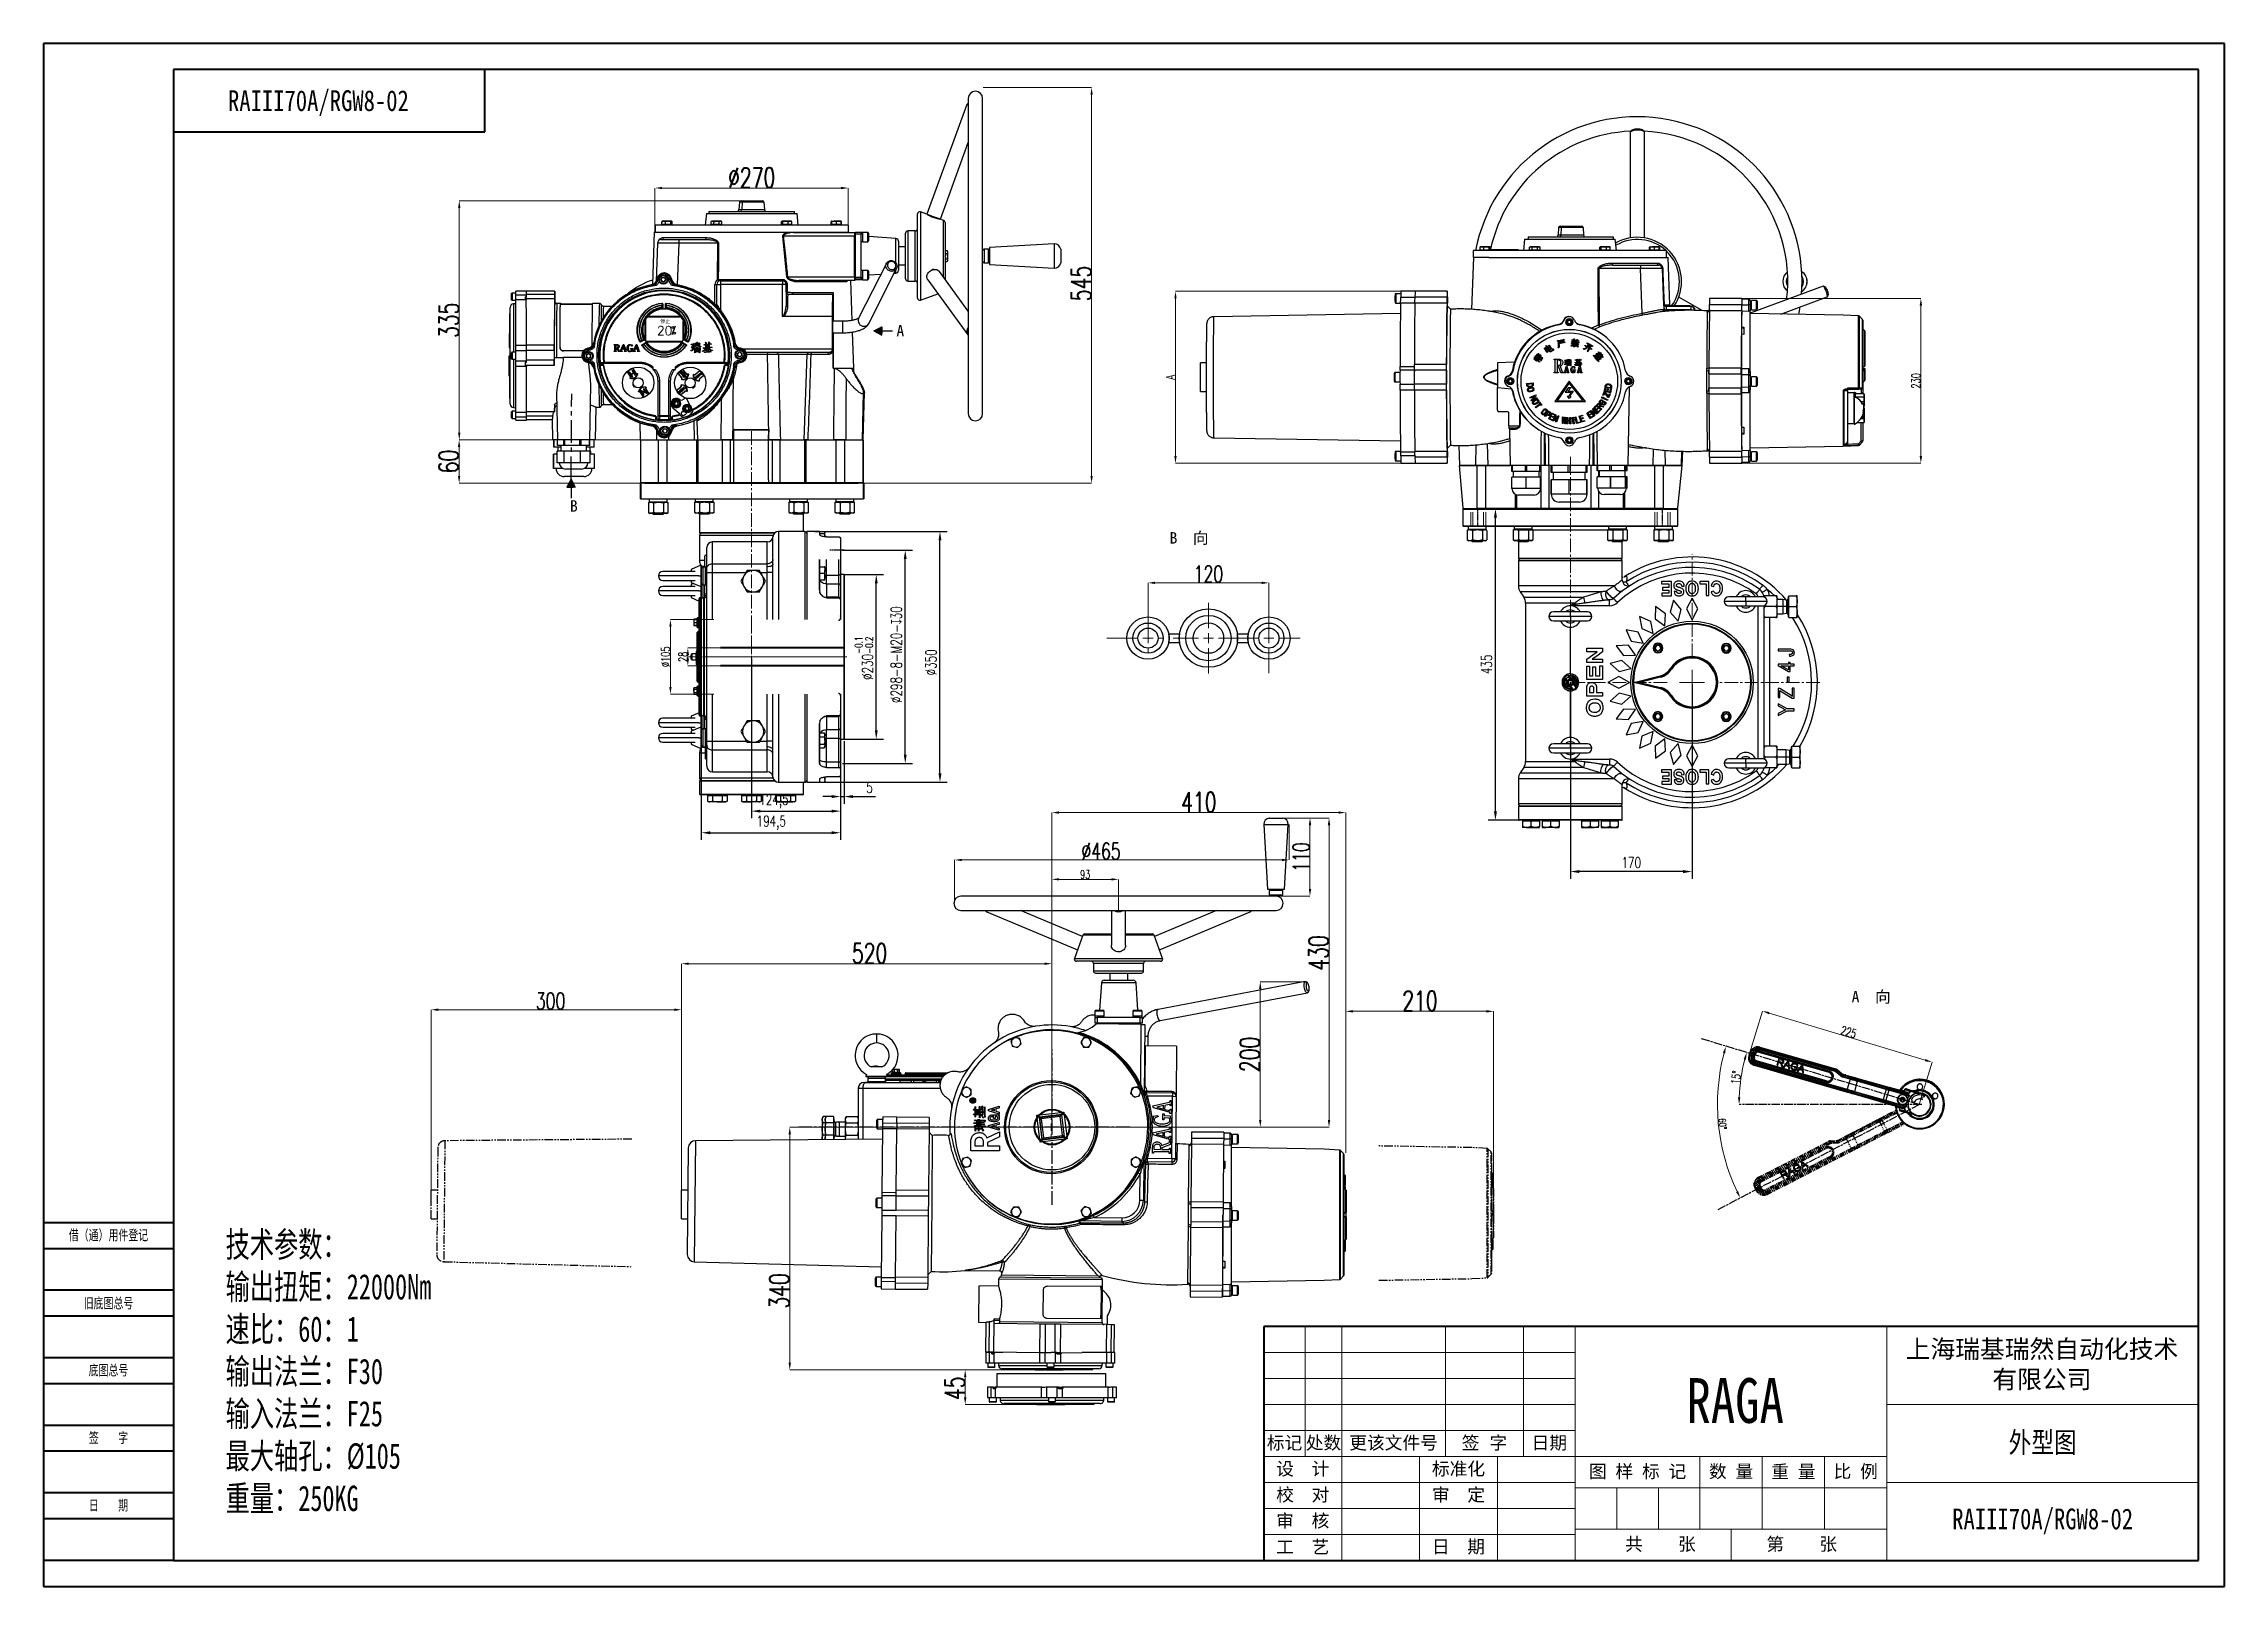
# Model space of a CAD drawing. Header units: millimetres. Extents: x 1465 to 4510, y 540 to 2694.
import ezdxf

# ---------------------------------------------------------------- set-up
doc = ezdxf.new("R2010")
doc.units = ezdxf.units.MM
for name, pattern in [('AM_ISO08W050', [18, 12, -1.5, 3, -1.5]), ('AM_ISO08W050x2', [9, 6, -0.75, 1.5, -0.75]), ('CENTER', [50.8, 31.75, -6.35, 6.35, -6.35]), ('CENTER2', [28.575, 19.05, -3.175, 3.175, -3.175]), ('DASHED', [0.75, 0.5, -0.25]), ('DASHED2', [0.375, 0.25, -0.125]), ('PHANTOM', [12.7, 6.35, -1.27, 1.27, -1.27, 1.27, -1.27]), ('双点画线', [22, 12, -2, 2, -2, 2, -2]), ('点画线', [18, 12, -2, 2, -2])]:
    doc.linetypes.add(name, pattern=pattern)
for name, color, linetype, lineweight in [('10', 7, 'Continuous', 0), ('2细线层', 4, 'Continuous', 35), ('AM_5', 3, 'Continuous', 25), ('AM_7', 4, 'AM_ISO08W050', 25), ('AM_BOR', 7, 'Continuous', 50), ('DIM', 4, 'Continuous', 13), ('FORMAT', 7, 'Continuous', 18), ('中心线', 1, 'CENTER2', 13), ('中心线层', 1, '点画线', 18), ('文字', 7, 'Continuous', 13), ('标注', 3, 'Continuous', 13), ('粗实线', 7, 'Continuous', 40), ('细实线', 3, 'Continuous', 13)]:
    doc.layers.add(name, color=color, linetype=linetype, lineweight=lineweight)
doc.layers.add('6文字层', color=3, linetype='Continuous')
doc.layers.add('layer 1', color=7, linetype='Continuous')
doc.styles.add('01', font='txt.shx')
doc.styles.add('SLDTEXTSTYLE1', font='txt.shx', dxfattribs={"width": 0.7, "bigfont": 'gbcbig.shx'})
doc.styles.add('SLDTEXTSTYLE5', font='TXT', dxfattribs={"width": 0.7})
doc.styles.get("Standard").update_dxf_attribs({"font": 'arial.ttf'})
doc.styles.add('STYLE1', font='txt.shx', dxfattribs={"width": 0.8, "height": 3, "bigfont": 'hzdx.shx'})
doc.styles.add('TH_GBDIM', font='simplex.shx', dxfattribs={"width": 0.707, "bigfont": 'hzfs.shx'})
doc.styles.add('标注', font='txt.shx', dxfattribs={"width": 0.7, "height": 3.5})
doc.dimstyles.new('ISO-25$0', dxfattribs={"dimtxt": 2.5, "dimasz": 2.5, "dimexe": 1.25, "dimexo": 0.625, "dimtad": 1, "dimtxsty": 'Standard', "dimcen": 2.5, "dimdle": 5, "dimadec": 0, "dimazin": 0, "dimtfac": 1, "dimtmove": 0, "dimatfit": 3, "dimfxl": 0, "dimarcsym": 0})
doc.dimstyles.new('SLDDIMSTYLE12$0', dxfattribs={"dimtxt": 12, "dimasz": 10, "dimexe": 0, "dimexo": 0.0625, "dimgap": 0.875, "dimtad": 1, "dimdec": 1, "dimlfac": 1.8, "dimrnd": 1e-09, "dimzin": 12, "dimdsep": 46, "dimtxsty": 'SLDTEXTSTYLE1', "dimcen": 0.09, "dimdle": 8.16, "dimclrd": 3, "dimclre": 3, "dimadec": 0, "dimazin": 3, "dimtfac": 1, "dimtdec": 1, "dimtofl": 0, "dimtmove": 0, "dimatfit": 3, "dimfxl": 0, "dimfrac": 2, "dimtolj": 1, "dimlwd": 5, "dimlwe": 5, "dimarcsym": 0})
doc.dimstyles.new('SLDDIMSTYLE12$2', dxfattribs={"dimtxt": 12, "dimasz": 10, "dimexe": 0, "dimexo": 0.0625, "dimgap": 0.875, "dimtad": 1, "dimdec": 1, "dimlfac": 1.8, "dimrnd": 1e-09, "dimzin": 12, "dimdsep": 46, "dimtxsty": 'SLDTEXTSTYLE1', "dimcen": 0.09, "dimdle": 8.16, "dimclrd": 3, "dimclre": 3, "dimadec": 0, "dimazin": 3, "dimtfac": 1, "dimtdec": 1, "dimtofl": 0, "dimtmove": 0, "dimatfit": 3, "dimfxl": 0, "dimfrac": 2, "dimtolj": 1, "dimlwd": 5, "dimlwe": 5, "dimarcsym": 0})

msp = doc.modelspace()

# ---------------------------------------------------------------- texts
at = {"layer": '6文字层', "color": 3, "lineweight": 15, "insert": (1719.041, 1035.032), "char_height": 35.4375, "width": 944.17179, "attachment_point": 1, "style": 'SLDTEXTSTYLE5'}
msp.add_mtext('{\\fSimSun|b0|i0|c134|p2;技术参数：\\P输出扭矩：}22000Nm\\P{\\fSimSun|b0|i0|c134|p2;速比：}60{\\fSimSun|b0|i0|c134|p2;：}1\\P{\\fSimSun|b0|i0|c134|p2;输出法兰：}F30\\P{\\fSimSun|b0|i0|c134|p2;输入法兰：}F25\\P{\\fSimSun|b0|i0|c134|p2;最大轴孔：}%%C105\\P{\\fSimSun|b0|i0|c134|p2;重量：}250KG', dxfattribs=at)
at = {"layer": '文字', "attachment_point": 5}
for s, insert, char_height, width, style in [('{\\fSimSun|b0|i0|c134|p2;RAIII70A/RGW8-02}', (1848.7, 2610.438), 29.00391, 719.07314, 'STYLE1'), ('\\pt176;{\\fSimSun|b0|i0|c134|p2;\\W1;A}', (2661.307, 2292.773), 16, 240, 'STYLE1'), ('\\pt176;{\\fSimSun|b0|i0|c134|p2;\\W1;B}', (2205.361, 2048.174), 16, 240, 'STYLE1'), ('\\pt176;{\\fSimSun|b0|i0|c134|p2;\\W1;B  向}', (3064.535, 2002.706), 16, 240, 'STYLE1'), ('\\pt176;{\\fSimSun|b0|i0|c134|p2;\\W1;A  向}', (4017.071, 1362.183), 16, 240, 'STYLE1'), ('{\\fSimSun|b0|i0|c134|p2;\\W0.8;RAGA}', (3827.195, 798.893), 62.5, 395.50781, '01'), ('{\\fSimSun|b0|i0|c134|p2;\\W0.8;外型图}', (4256.562, 739.395), 29.00391, 435.05859, '01'), ('{\\fSimSun|b0|i0|c134|p2;RAIII70A/RGW8-02}', (4256.562, 630.63), 29.00391, 435.0586, 'STYLE1')]:
    msp.add_mtext(s, dxfattribs=dict(at, insert=insert, char_height=char_height, width=width, style=style))
at = {"layer": '文字', "insert": (4255.561, 848.829), "char_height": 25.37842, "width": 522.07031, "attachment_point": 5}
msp.add_mtext('{\\fSimSun|b0|i0|c134|p2;上海瑞基瑞然自动化技术\\P有限公司}', dxfattribs=at)
at = {"layer": '标注', "attachment_point": 1, "style": '01'}
for s, insert, char_height, width in [('20', (2321.409, 2299.097), 12.5, 59.61248), ('停止', (2326.048, 2308.378), 5, 36.52107)]:
    msp.add_mtext(s, dxfattribs=dict(at, insert=insert, char_height=char_height, width=width))

# ---------------------------------------------------------------- blocks, each defined once
blk = doc.blocks.new('*U52')
at = {"layer": '中心线层', "color": 0, "linetype": 'CENTER2', "transparency": 16777216}
for p, q in [((0, 35), (0, 178.5)), ((-178.5, 0), (-35, 0)), ((35, 0), (178.5, 0)), ((0, -178.5), (0, -35))]:
    blk.add_line(p, q, dxfattribs=at)
at = {"layer": '中心线层', "color": 0, "linetype": 'Continuous', "transparency": 16777216}
for p, q in [((-17.5, 0), (17.5, 0)), ((0, -17.5), (0, 17.5))]:
    blk.add_line(p, q, dxfattribs=at)
blk = doc.blocks.new('*U53')
at = {"layer": '中心线层', "color": 0, "linetype": 'CENTER2', "transparency": 16777216}
blk.add_line((0, 497.5), (0, -12.5), dxfattribs=at)
blk = doc.blocks.new('*U51')
at = {"layer": '中心线层', "color": 0, "linetype": 'CENTER2', "transparency": 16777216}
for p, q in [((0, 497.9), (0, -12.1)), ((0, 234.9), (0, 130.9)), ((0, 130.9), (0, -12.1))]:
    blk.add_line(p, q, dxfattribs=at)
blk = doc.blocks.new('*U50')
at = {"layer": '中心线层', "color": 0, "linetype": 'CENTER2', "transparency": 16777216}
for p, q in [((-173.7, 0), (46.8, 0)), ((-148.7, 0), (43.2, 0)), ((43.2, 0), (46.8, 0))]:
    blk.add_line(p, q, dxfattribs=at)
blk = doc.blocks.new('*U54')
at = {"layer": '2细线层', "color": 0, "linetype": 'CENTER2', "lineweight": -3, "transparency": 16777216}
for p, q in [((0, 21), (0, 353.7)), ((-108.5, 0), (-21, 0)), ((21, 0), (108.5, 0)), ((0, -108.5), (0, -21))]:
    blk.add_line(p, q, dxfattribs=at)
at = {"layer": '2细线层', "color": 0, "linetype": 'Continuous', "lineweight": -3, "transparency": 16777216}
for p, q in [((-10.5, 0), (10.5, 0)), ((0, -10.5), (0, 10.5))]:
    blk.add_line(p, q, dxfattribs=at)
blk = doc.blocks.new('*D69')
at = {"color": 1, "linetype": 'Continuous', "transparency": 16777216}
for p, q in [((2453.4, 1835), (2453.4, 1612.2)), ((2577.9, 1686), (2577.9, 1612.2)), ((2465.9, 1622.2), (2565.4, 1622.2))]:
    blk.add_line(p, q, dxfattribs=at)
at = {"color": 1, "linetype": 'ByBlock', "transparency": 16777216}
for points in [[(2465.9, 1624.2), (2465.9, 1620.1), (2453.4, 1622.2)], [(2565.4, 1624.2), (2565.4, 1620.1), (2577.9, 1622.2)]]:
    blk.add_solid(points, dxfattribs=at)
at = {"layer": 'Defpoints', "color": 0, "linetype": 'ByBlock', "transparency": 16777216}
for p in [(2453.4, 1837.5), (2577.9, 1688.5), (2577.9, 1622.2)]:
    blk.add_point(p, dxfattribs=at)
at = {"color": 1, "linetype": 'ByBlock', "lineweight": 5, "transparency": 16777216, "insert": (2484.8, 1636.1), "char_height": 15, "attachment_point": 5, "style": 'TH_GBDIM'}
blk.add_mtext('124,5', dxfattribs=at)
blk = doc.blocks.new('*D70')
at = {"color": 1, "linetype": 'Continuous', "transparency": 16777216}
for p, q in [((2383.4, 1835), (2383.4, 1582)), ((2577.9, 1685), (2577.9, 1582)), ((2395.9, 1592), (2565.4, 1592))]:
    blk.add_line(p, q, dxfattribs=at)
at = {"color": 1, "linetype": 'ByBlock', "transparency": 16777216}
for points in [[(2395.9, 1594), (2395.9, 1589.9), (2383.4, 1592)], [(2565.4, 1594), (2565.4, 1589.9), (2577.9, 1592)]]:
    blk.add_solid(points, dxfattribs=at)
at = {"layer": 'Defpoints', "color": 0, "linetype": 'ByBlock', "transparency": 16777216}
for p in [(2383.4, 1837.5), (2577.9, 1687.5), (2577.9, 1592)]:
    blk.add_point(p, dxfattribs=at)
at = {"color": 1, "linetype": 'ByBlock', "lineweight": 5, "transparency": 16777216, "insert": (2481.1, 1605.9), "char_height": 15, "attachment_point": 5, "style": 'TH_GBDIM'}
blk.add_mtext('194,5', dxfattribs=at)
blk = doc.blocks.new('*D71')
at = {"color": 1, "linetype": 'Continuous', "transparency": 16777216}
for p, q in [((2580.4, 1986.5), (2678.2, 1986.5)), ((2668.2, 1701), (2668.2, 1974)), ((2580.4, 1688.5), (2678.2, 1688.5))]:
    blk.add_line(p, q, dxfattribs=at)
at = {"color": 1, "linetype": 'ByBlock', "transparency": 16777216}
for points in [[(2666.1, 1974), (2670.2, 1974), (2668.2, 1986.5)], [(2666.1, 1701), (2670.2, 1701), (2668.2, 1688.5)]]:
    blk.add_solid(points, dxfattribs=at)
at = {"layer": 'Defpoints', "color": 0, "linetype": 'ByBlock', "transparency": 16777216}
for p in [(2577.9, 1986.5), (2668.2, 1986.5), (2577.9, 1688.5)]:
    blk.add_point(p, dxfattribs=at)
at = {"color": 1, "linetype": 'ByBlock', "lineweight": 5, "transparency": 16777216, "insert": (2655.7, 1840.6), "char_height": 15, "attachment_point": 5, "rotation": 90, "style": 'TH_GBDIM'}
blk.add_mtext('%%C298-8-M20-{\\Fgdt,gbcbig|c0;x}30', dxfattribs=at)
blk = doc.blocks.new('*D72')
at = {"color": 1, "linetype": 'Continuous', "transparency": 16777216}
for p, q in [((2542.1, 2012.5), (2726.7, 2012.5)), ((2716.7, 1675), (2716.7, 2000)), ((2542.1, 1662.5), (2726.7, 1662.5))]:
    blk.add_line(p, q, dxfattribs=at)
at = {"color": 1, "linetype": 'ByBlock', "transparency": 16777216}
for points in [[(2714.6, 2000), (2718.8, 2000), (2716.7, 2012.5)], [(2714.6, 1675), (2718.8, 1675), (2716.7, 1662.5)]]:
    blk.add_solid(points, dxfattribs=at)
at = {"layer": 'Defpoints', "color": 0, "linetype": 'ByBlock', "transparency": 16777216}
for p in [(2539.6, 2012.5), (2716.7, 2012.5), (2539.6, 1662.5)]:
    blk.add_point(p, dxfattribs=at)
at = {"color": 1, "linetype": 'ByBlock', "lineweight": 5, "transparency": 16777216, "insert": (2704.2, 1829.8), "char_height": 15, "attachment_point": 5, "rotation": 90, "style": 'TH_GBDIM'}
blk.add_mtext('%%C350', dxfattribs=at)
blk = doc.blocks.new('*D73')
at = {"color": 1, "linetype": 'Continuous', "transparency": 16777216}
for p, q in [((2582.9, 1952.5), (2637.7, 1952.5)), ((2627.7, 1735), (2627.7, 1940)), ((2582.9, 1722.5), (2637.7, 1722.5))]:
    blk.add_line(p, q, dxfattribs=at)
at = {"color": 1, "linetype": 'ByBlock', "transparency": 16777216}
for points in [[(2625.7, 1940), (2629.8, 1940), (2627.7, 1952.5)], [(2625.7, 1735), (2629.8, 1735), (2627.7, 1722.5)]]:
    blk.add_solid(points, dxfattribs=at)
at = {"layer": 'Defpoints', "color": 0, "linetype": 'ByBlock', "transparency": 16777216}
for p in [(2580.4, 1952.5), (2627.7, 1952.5), (2580.4, 1722.5)]:
    blk.add_point(p, dxfattribs=at)
at = {"color": 1, "linetype": 'ByBlock', "lineweight": 5, "transparency": 16777216, "insert": (2610.5, 1835.6), "char_height": 15, "attachment_point": 5, "rotation": 90, "style": 'TH_GBDIM'}
blk.add_mtext('%%C230{\\H0.7x;\\S-0.1^ -0.2;}', dxfattribs=at)
blk = doc.blocks.new('*D74')
at = {"color": 1, "linetype": 'Continuous', "transparency": 16777216}
for p, q in [((2577.9, 1720), (2577.9, 1632.5)), ((2582.9, 1720), (2582.9, 1632.5)), ((2565.4, 1642.5), (2552.9, 1642.5)), ((2577.9, 1642.5), (2582.9, 1642.5)), ((2595.4, 1642.5), (2626.8, 1642.5))]:
    blk.add_line(p, q, dxfattribs=at)
at = {"color": 1, "linetype": 'ByBlock', "transparency": 16777216}
for points in [[(2565.4, 1644.6), (2565.4, 1640.4), (2577.9, 1642.5)], [(2595.4, 1644.6), (2595.4, 1640.4), (2582.9, 1642.5)]]:
    blk.add_solid(points, dxfattribs=at)
at = {"layer": 'Defpoints', "color": 0, "linetype": 'ByBlock', "transparency": 16777216}
for p in [(2577.9, 1722.5), (2582.9, 1722.5), (2577.9, 1642.5)]:
    blk.add_point(p, dxfattribs=at)
at = {"color": 1, "linetype": 'ByBlock', "lineweight": 5, "transparency": 16777216, "insert": (2618.2, 1655), "char_height": 15, "attachment_point": 5, "style": 'TH_GBDIM'}
blk.add_mtext('5', dxfattribs=at)
blk = doc.blocks.new('*D85')
at = {"color": 1, "linetype": 'Continuous', "transparency": 16777216}
for p, q in [((3597, 1799.4), (3597, 1527.8)), ((3767, 1799.4), (3767, 1527.8)), ((3754.5, 1537.8), (3609.5, 1537.8))]:
    blk.add_line(p, q, dxfattribs=at)
at = {"color": 1, "linetype": 'ByBlock', "transparency": 16777216}
for points in [[(3609.5, 1539.9), (3609.5, 1535.7), (3597, 1537.8)], [(3754.5, 1539.9), (3754.5, 1535.7), (3767, 1537.8)]]:
    blk.add_solid(points, dxfattribs=at)
at = {"layer": 'Defpoints', "color": 0, "linetype": 'ByBlock', "transparency": 16777216}
for p in [(3597, 1801.9), (3767, 1801.9), (3597, 1537.8)]:
    blk.add_point(p, dxfattribs=at)
at = {"color": 1, "linetype": 'ByBlock', "lineweight": 5, "transparency": 16777216, "insert": (3682, 1550.3), "char_height": 15, "attachment_point": 5, "rotation": 359.9976, "style": 'TH_GBDIM'}
blk.add_mtext('170', dxfattribs=at)
blk = doc.blocks.new('*D75')
at = {"color": 1, "linetype": 'Continuous', "transparency": 16777216}
for p, q in [((3594.5, 2044.4), (3482.4, 2044.4)), ((3492.4, 1621.9), (3492.4, 2031.9)), ((3594.5, 1609.4), (3482.4, 1609.4))]:
    blk.add_line(p, q, dxfattribs=at)
at = {"color": 1, "linetype": 'ByBlock', "transparency": 16777216}
for points in [[(3490.3, 2031.9), (3494.5, 2031.9), (3492.4, 2044.4)], [(3490.3, 1621.9), (3494.5, 1621.9), (3492.4, 1609.4)]]:
    blk.add_solid(points, dxfattribs=at)
at = {"layer": 'Defpoints', "color": 0, "linetype": 'ByBlock', "transparency": 16777216}
for p in [(3492.4, 2044.4), (3597, 2044.4), (3597, 1609.4)]:
    blk.add_point(p, dxfattribs=at)
at = {"color": 1, "linetype": 'ByBlock', "lineweight": 5, "transparency": 16777216, "insert": (3479.9, 1826.9), "char_height": 15, "attachment_point": 5, "rotation": 90, "style": 'TH_GBDIM'}
blk.add_mtext('435', dxfattribs=at)
blk = doc.blocks.new('*D65')
at = {"layer": 'AM_5', "color": 3, "lineweight": 5, "transparency": 16777216}
blk.add_line((2777.1, 2632.1), (2928.4, 2632.1), dxfattribs=at)
at = {"layer": 'AM_5', "color": 3, "linetype": 'Continuous', "lineweight": 5, "transparency": 16777216}
for p, q in [((2928.4, 2622.1), (2928.4, 2090.2)), ((2610, 2080.2), (2928.4, 2080.2))]:
    blk.add_line(p, q, dxfattribs=at)
at = {"layer": 'AM_5', "color": 3, "transparency": 16777216}
for points in [[(2926.8, 2622.1), (2930.1, 2622.1), (2928.4, 2632.1)], [(2926.8, 2090.2), (2930.1, 2090.2), (2928.4, 2080.2)]]:
    blk.add_solid(points, dxfattribs=at)
at = {"layer": 'Defpoints', "color": 0, "transparency": 16777216}
for p in [(2777.1, 2632.1), (2609.9, 2080.2), (2928.4, 2080.2)]:
    blk.add_point(p, dxfattribs=at)
at = {"layer": 'AM_5', "color": 0, "transparency": 16777216, "insert": (2913.8, 2358.8), "char_height": 12, "attachment_point": 5, "rotation": 90, "style": 'SLDTEXTSTYLE1'}
blk.add_mtext('\\A1;{\\H2.28571x;545}', dxfattribs=at)
blk = doc.blocks.new('*D66')
at = {"layer": 'AM_5', "color": 3, "lineweight": 5, "transparency": 16777216}
blk.add_line((2318.7, 2430.5), (2318.7, 2492), dxfattribs=at)
at = {"layer": 'AM_5', "color": 3, "linetype": 'Continuous', "lineweight": 5, "transparency": 16777216}
for p, q in [((2328.7, 2492), (2578.7, 2492)), ((2588.7, 2430.5), (2588.7, 2492))]:
    blk.add_line(p, q, dxfattribs=at)
at = {"layer": 'AM_5', "color": 3, "transparency": 16777216}
for points in [[(2328.7, 2493.6), (2328.7, 2490.3), (2318.7, 2492)], [(2578.7, 2493.6), (2578.7, 2490.3), (2588.7, 2492)]]:
    blk.add_solid(points, dxfattribs=at)
at = {"layer": 'Defpoints', "color": 0, "transparency": 16777216}
for p in [(2588.7, 2492), (2318.7, 2430.4), (2588.7, 2430.4)]:
    blk.add_point(p, dxfattribs=at)
at = {"layer": 'AM_5', "color": 0, "transparency": 16777216, "insert": (2453.7, 2506.6), "char_height": 12, "attachment_point": 5, "style": 'SLDTEXTSTYLE1'}
blk.add_mtext('\\A1;{\\H2.28571x;%%C270}', dxfattribs=at)
blk = doc.blocks.new('*D67')
at = {"layer": 'AM_5', "color": 3, "lineweight": 5, "transparency": 16777216}
blk.add_line((2439.8, 2474.2), (2045.4, 2474.2), dxfattribs=at)
at = {"layer": 'AM_5', "color": 3, "linetype": 'Continuous', "lineweight": 5, "transparency": 16777216}
for p, q in [((2045.4, 2464.2), (2045.4, 2150.4)), ((2451.4, 2140.4), (2045.4, 2140.4))]:
    blk.add_line(p, q, dxfattribs=at)
at = {"layer": 'AM_5', "color": 3, "transparency": 16777216}
for points in [[(2043.7, 2464.2), (2047, 2464.2), (2045.4, 2474.2)], [(2043.7, 2150.4), (2047, 2150.4), (2045.4, 2140.4)]]:
    blk.add_solid(points, dxfattribs=at)
at = {"layer": 'Defpoints', "color": 0, "transparency": 16777216}
for p in [(2439.8, 2474.2), (2045.4, 2140.4), (2451.5, 2140.4)]:
    blk.add_point(p, dxfattribs=at)
at = {"layer": 'AM_5', "color": 0, "transparency": 16777216, "insert": (2030.8, 2307.3), "char_height": 12, "attachment_point": 5, "rotation": 90, "style": 'SLDTEXTSTYLE1'}
blk.add_mtext('\\A1;{\\H2.28571x;335}', dxfattribs=at)
blk = doc.blocks.new('*D68')
at = {"layer": 'AM_5', "color": 3, "lineweight": 5, "transparency": 16777216}
blk.add_line((2451.4, 2140.4), (2045.2, 2140.4), dxfattribs=at)
at = {"layer": 'AM_5', "color": 3, "linetype": 'Continuous', "lineweight": 5, "transparency": 16777216}
for p, q in [((2045.2, 2130.4), (2045.2, 2090)), ((2451.1, 2080), (2045.2, 2080))]:
    blk.add_line(p, q, dxfattribs=at)
at = {"layer": 'AM_5', "color": 3, "transparency": 16777216}
for points in [[(2043.5, 2130.4), (2046.8, 2130.4), (2045.2, 2140.4)], [(2043.5, 2090), (2046.8, 2090), (2045.2, 2080)]]:
    blk.add_solid(points, dxfattribs=at)
at = {"layer": 'Defpoints', "color": 0, "transparency": 16777216}
for p in [(2451.5, 2140.4), (2045.2, 2080), (2451.2, 2080)]:
    blk.add_point(p, dxfattribs=at)
at = {"layer": 'AM_5', "color": 0, "transparency": 16777216, "insert": (2030.6, 2110.2), "char_height": 12, "attachment_point": 5, "rotation": 90, "style": 'SLDTEXTSTYLE1'}
blk.add_mtext('\\A1;{\\H2.28571x;60}', dxfattribs=at)
blk = doc.blocks.new('*D83')
at = {"layer": 'AM_5', "color": 3, "lineweight": 5, "transparency": 16777216}
blk.add_line((3360.1, 2347.8), (3045.6, 2347.8), dxfattribs=at)
at = {"layer": 'AM_5', "color": 3, "linetype": 'Continuous', "lineweight": 5, "transparency": 16777216}
for p, q in [((3045.6, 2337.8), (3045.6, 2117.8)), ((3360.1, 2107.8), (3045.6, 2107.8))]:
    blk.add_line(p, q, dxfattribs=at)
at = {"layer": 'AM_5', "color": 3, "transparency": 16777216}
for points in [[(3043.9, 2337.8), (3047.2, 2337.8), (3045.6, 2347.8)], [(3043.9, 2117.8), (3047.2, 2117.8), (3045.6, 2107.8)]]:
    blk.add_solid(points, dxfattribs=at)
at = {"layer": 'Defpoints', "color": 0, "transparency": 16777216}
for p in [(3360.2, 2347.8), (3045.6, 2107.8), (3360.2, 2107.8)]:
    blk.add_point(p, dxfattribs=at)
at = {"layer": 'AM_5', "color": 0, "transparency": 16777216, "insert": (3038.7, 2227.8), "char_height": 12, "attachment_point": 5, "rotation": 90, "style": 'SLDTEXTSTYLE1'}
blk.add_mtext('\\A1;A', dxfattribs=at)
blk = doc.blocks.new('*D84')
at = {"layer": 'AM_5', "color": 3, "lineweight": 5, "transparency": 16777216}
blk.add_line((3836.6, 2337.8), (4086.5, 2337.8), dxfattribs=at)
at = {"layer": 'AM_5', "color": 3, "linetype": 'Continuous', "lineweight": 5, "transparency": 16777216}
for p, q in [((4086.5, 2327.8), (4086.5, 2117.9)), ((3836.6, 2107.9), (4086.5, 2107.9))]:
    blk.add_line(p, q, dxfattribs=at)
at = {"layer": 'AM_5', "color": 3, "transparency": 16777216}
for points in [[(4084.8, 2327.8), (4088.2, 2327.8), (4086.5, 2337.8)], [(4084.8, 2117.9), (4088.2, 2117.9), (4086.5, 2107.9)]]:
    blk.add_solid(points, dxfattribs=at)
at = {"layer": 'Defpoints', "color": 0, "transparency": 16777216}
for p in [(3836.5, 2337.8), (3836.5, 2107.9), (4086.5, 2107.9)]:
    blk.add_point(p, dxfattribs=at)
at = {"layer": 'AM_5', "color": 0, "transparency": 16777216, "insert": (4079.6, 2222.8), "char_height": 12, "attachment_point": 5, "rotation": 90, "style": 'SLDTEXTSTYLE1'}
blk.add_mtext('\\A1;230', dxfattribs=at)
blk = doc.blocks.new('*D63')
at = {"layer": 'Defpoints', "color": 0, "transparency": 16777216}
for p in [(3204.2, 1603.6), (3204.2, 1554), (2737.2, 1493.5)]:
    blk.add_point(p, dxfattribs=at)
at = {"layer": '标注', "color": 3, "linetype": 'Continuous', "lineweight": 5, "transparency": 16777216}
for p, q in [((3204.2, 1603.6), (3204.2, 1554)), ((2747.2, 1554), (3194.2, 1554))]:
    blk.add_line(p, q, dxfattribs=at)
at = {"layer": '标注', "color": 3, "lineweight": 5, "transparency": 16777216}
blk.add_line((2737.2, 1493.6), (2737.2, 1554), dxfattribs=at)
at = {"layer": '标注', "color": 3, "transparency": 16777216}
for points in [[(2747.2, 1555.7), (2747.2, 1552.4), (2737.2, 1554)], [(3194.2, 1555.7), (3194.2, 1552.4), (3204.2, 1554)]]:
    blk.add_solid(points, dxfattribs=at)
at = {"layer": '标注', "color": 0, "transparency": 16777216, "insert": (2941.6, 1566.3), "char_height": 10, "attachment_point": 5, "style": 'SLDTEXTSTYLE1'}
blk.add_mtext('\\A1;{\\H2.28571x;%%C465}', dxfattribs=at)
blk = doc.blocks.new('*D64')
at = {"layer": 'AM_5', "color": 3, "lineweight": 5, "transparency": 16777216}
blk.add_line((2355.9, 1093.1), (2355.9, 1409.2), dxfattribs=at)
at = {"layer": 'AM_5', "color": 3, "linetype": 'Continuous', "lineweight": 5, "transparency": 16777216}
for p, q in [((2365.9, 1409.2), (2863, 1409.2)), ((2873, 1181.1), (2873, 1409.2))]:
    blk.add_line(p, q, dxfattribs=at)
at = {"layer": 'AM_5', "color": 3, "transparency": 16777216}
for points in [[(2365.9, 1410.8), (2365.9, 1407.5), (2355.9, 1409.2)], [(2863, 1410.8), (2863, 1407.5), (2873, 1409.2)]]:
    blk.add_solid(points, dxfattribs=at)
at = {"layer": 'Defpoints', "color": 0, "transparency": 16777216}
for p in [(2873, 1409.2), (2873, 1181), (2355.9, 1093)]:
    blk.add_point(p, dxfattribs=at)
at = {"layer": 'AM_5', "color": 0, "transparency": 16777216, "insert": (2618.4, 1423.8), "char_height": 12, "width": 2.333, "attachment_point": 5, "style": 'SLDTEXTSTYLE1'}
blk.add_mtext('\\A1;{\\H2.28571x;520}', dxfattribs=at)
blk = doc.blocks.new('*D62')
at = {"layer": 'AM_5', "color": 3, "lineweight": 5, "transparency": 16777216}
blk.add_line((2873, 1181.1), (2873, 1620.1), dxfattribs=at)
at = {"layer": 'AM_5', "color": 3, "linetype": 'Continuous', "lineweight": 5, "transparency": 16777216}
for p, q in [((2883, 1620.1), (3273.3, 1620.1)), ((3283.3, 1145.4), (3283.3, 1620.1))]:
    blk.add_line(p, q, dxfattribs=at)
at = {"layer": 'AM_5', "color": 3, "transparency": 16777216}
for points in [[(2883, 1621.8), (2883, 1618.5), (2873, 1620.1)], [(3273.3, 1621.8), (3273.3, 1618.5), (3283.3, 1620.1)]]:
    blk.add_solid(points, dxfattribs=at)
at = {"layer": 'Defpoints', "color": 0, "transparency": 16777216}
for p in [(3283.3, 1620.1), (2873, 1181), (3283.3, 1145.3)]:
    blk.add_point(p, dxfattribs=at)
at = {"layer": 'AM_5', "color": 0, "transparency": 16777216, "insert": (3078.2, 1634.7), "char_height": 12, "attachment_point": 5, "style": 'SLDTEXTSTYLE1'}
blk.add_mtext('\\A1;{\\H2.28571x;410}', dxfattribs=at)
blk = doc.blocks.new('*D60')
at = {"layer": 'Defpoints', "color": 0, "transparency": 16777216}
for p in [(2355.9, 1344.9), (2006, 1093), (2355.9, 1093)]:
    blk.add_point(p, dxfattribs=at)
at = {"layer": '标注', "color": 3, "lineweight": 5, "transparency": 16777216}
blk.add_line((2006, 1093.1), (2006, 1344.9), dxfattribs=at)
at = {"layer": '标注', "color": 3, "linetype": 'Continuous', "lineweight": 5, "transparency": 16777216}
for p, q in [((2016, 1344.9), (2345.9, 1344.9)), ((2355.9, 1093.1), (2355.9, 1344.9))]:
    blk.add_line(p, q, dxfattribs=at)
at = {"layer": '标注', "color": 3, "transparency": 16777216}
for points in [[(2016, 1346.6), (2016, 1343.3), (2006, 1344.9)], [(2345.9, 1346.6), (2345.9, 1343.3), (2355.9, 1344.9)]]:
    blk.add_solid(points, dxfattribs=at)
at = {"layer": '标注', "color": 0, "transparency": 16777216, "insert": (2172.9, 1357.2), "char_height": 10, "attachment_point": 5, "style": 'SLDTEXTSTYLE1'}
blk.add_mtext('\\A1;{\\H2.28571x;300}', dxfattribs=at)
blk = doc.blocks.new('*D82')
at = {"layer": 'AM_5', "color": 3, "lineweight": 5, "transparency": 16777216}
blk.add_line((3283.3, 1145.4), (3283.3, 1342.7), dxfattribs=at)
at = {"layer": 'AM_5', "color": 3, "linetype": 'Continuous', "lineweight": 5, "transparency": 16777216}
for p, q in [((3293.3, 1342.7), (3479.7, 1342.7)), ((3489.7, 1095.4), (3489.7, 1342.7))]:
    blk.add_line(p, q, dxfattribs=at)
at = {"layer": 'AM_5', "color": 3, "transparency": 16777216}
for points in [[(3293.3, 1344.4), (3293.3, 1341), (3283.3, 1342.7)], [(3479.7, 1344.4), (3479.7, 1341), (3489.7, 1342.7)]]:
    blk.add_solid(points, dxfattribs=at)
at = {"layer": 'Defpoints', "color": 0, "transparency": 16777216}
for p in [(3489.7, 1342.7), (3283.3, 1145.3), (3489.7, 1095.3)]:
    blk.add_point(p, dxfattribs=at)
at = {"layer": 'AM_5', "color": 0, "transparency": 16777216, "insert": (3387, 1357.3), "char_height": 12, "attachment_point": 5, "style": 'SLDTEXTSTYLE1'}
blk.add_mtext('\\A1;{\\H2.28571x;210}', dxfattribs=at)
blk = doc.blocks.new('*D61')
at = {"layer": 'Defpoints', "color": 0, "transparency": 16777216}
for p in [(3187.2, 1612.5), (3187.2, 1503.5), (3233.4, 1503.5)]:
    blk.add_point(p, dxfattribs=at)
at = {"layer": '标注', "color": 3, "lineweight": 5, "transparency": 16777216}
blk.add_line((3187.2, 1612.5), (3233.4, 1612.5), dxfattribs=at)
at = {"layer": '标注', "color": 3, "linetype": 'Continuous', "lineweight": 5, "transparency": 16777216}
for p, q in [((3233.4, 1602.5), (3233.4, 1513.5)), ((3187.2, 1503.5), (3233.4, 1503.5))]:
    blk.add_line(p, q, dxfattribs=at)
at = {"layer": '标注', "color": 3, "transparency": 16777216}
for points in [[(3231.8, 1602.5), (3235.1, 1602.5), (3233.4, 1612.5)], [(3231.8, 1513.5), (3235.1, 1513.5), (3233.4, 1503.5)]]:
    blk.add_solid(points, dxfattribs=at)
at = {"layer": '标注', "color": 0, "transparency": 16777216, "insert": (3221.1, 1558), "char_height": 10, "attachment_point": 5, "rotation": 90, "style": 'SLDTEXTSTYLE1'}
blk.add_mtext('\\A1;{\\H2.28571x;110}', dxfattribs=at)
blk = doc.blocks.new('*D57')
at = {"layer": 'AM_5', "color": 3, "lineweight": 5, "transparency": 16777216}
blk.add_line((2873, 1181), (2506.9, 1181), dxfattribs=at)
at = {"layer": 'AM_5', "color": 3, "linetype": 'Continuous', "lineweight": 5, "transparency": 16777216}
for p, q in [((2506.9, 1171), (2506.9, 852.2)), ((2871.1, 842.2), (2506.9, 842.2))]:
    blk.add_line(p, q, dxfattribs=at)
at = {"layer": 'AM_5', "color": 3, "transparency": 16777216}
for points in [[(2505.2, 1171), (2508.6, 1171), (2506.9, 1181)], [(2505.2, 852.2), (2508.6, 852.2), (2506.9, 842.2)]]:
    blk.add_solid(points, dxfattribs=at)
at = {"layer": 'Defpoints', "color": 0, "transparency": 16777216}
for p in [(2873, 1181), (2506.9, 842.2), (2871.1, 842.2)]:
    blk.add_point(p, dxfattribs=at)
at = {"layer": 'AM_5', "color": 0, "transparency": 16777216, "insert": (2492.3, 952.4), "char_height": 12, "attachment_point": 5, "rotation": 90, "style": 'SLDTEXTSTYLE1'}
blk.add_mtext('\\A1;{\\H2.28571x;340}', dxfattribs=at)
blk = doc.blocks.new('*D79')
at = {"layer": 'AM_5', "color": 3, "lineweight": 5, "transparency": 16777216}
blk.add_line((2871.1, 842.2), (2751.9, 842.2), dxfattribs=at)
at = {"layer": 'AM_5', "color": 3, "linetype": 'Continuous', "lineweight": 5, "transparency": 16777216}
for p, q in [((2751.9, 832.2), (2751.9, 803.7)), ((2870.2, 793.7), (2751.9, 793.7))]:
    blk.add_line(p, q, dxfattribs=at)
at = {"layer": 'AM_5', "color": 3, "transparency": 16777216}
for points in [[(2750.3, 832.2), (2753.6, 832.2), (2751.9, 842.2)], [(2750.3, 803.7), (2753.6, 803.7), (2751.9, 793.7)]]:
    blk.add_solid(points, dxfattribs=at)
at = {"layer": 'Defpoints', "color": 0, "transparency": 16777216}
for p in [(2871.1, 842.2), (2751.9, 793.7), (2870.3, 793.7)]:
    blk.add_point(p, dxfattribs=at)
at = {"layer": 'AM_5', "color": 0, "transparency": 16777216, "insert": (2737.4, 816.6), "char_height": 12, "attachment_point": 5, "rotation": 90, "style": 'SLDTEXTSTYLE1'}
blk.add_mtext('\\A1;{\\H2.28571x;45}', dxfattribs=at)
blk = doc.blocks.new('*D58')
at = {"layer": 'AM_5', "color": 3, "lineweight": 5, "transparency": 16777216}
blk.add_line((3187.2, 1612.5), (3260, 1612.5), dxfattribs=at)
at = {"layer": 'AM_5', "color": 3, "linetype": 'Continuous', "lineweight": 5, "transparency": 16777216}
for p, q in [((3260, 1602.5), (3260, 1191)), ((2873.1, 1181), (3260, 1181))]:
    blk.add_line(p, q, dxfattribs=at)
at = {"layer": 'AM_5', "color": 3, "transparency": 16777216}
for points in [[(3258.3, 1602.5), (3261.7, 1602.5), (3260, 1612.5)], [(3258.3, 1191), (3261.7, 1191), (3260, 1181)]]:
    blk.add_solid(points, dxfattribs=at)
at = {"layer": 'Defpoints', "color": 0, "transparency": 16777216}
for p in [(3187.2, 1612.5), (2873, 1181), (3260, 1181)]:
    blk.add_point(p, dxfattribs=at)
at = {"layer": 'AM_5', "color": 0, "transparency": 16777216, "insert": (3245.4, 1424.2), "char_height": 12, "attachment_point": 5, "rotation": 90, "style": 'SLDTEXTSTYLE1'}
blk.add_mtext('\\A1;{\\H2.28571x;430}', dxfattribs=at)
blk = doc.blocks.new('*D59')
at = {"layer": 'AM_5', "color": 3, "lineweight": 5, "transparency": 16777216}
blk.add_line((3226.3, 1384), (3164, 1384), dxfattribs=at)
at = {"layer": 'AM_5', "color": 3, "linetype": 'Continuous', "lineweight": 5, "transparency": 16777216}
for p, q in [((3164, 1374), (3164, 1191)), ((2873.1, 1181), (3164, 1181))]:
    blk.add_line(p, q, dxfattribs=at)
at = {"layer": 'AM_5', "color": 3, "transparency": 16777216}
for points in [[(3162.3, 1374), (3165.6, 1374), (3164, 1384)], [(3162.3, 1191), (3165.6, 1191), (3164, 1181)]]:
    blk.add_solid(points, dxfattribs=at)
at = {"layer": 'Defpoints', "color": 0, "transparency": 16777216}
for p in [(3226.4, 1384), (2873, 1181), (3164, 1181)]:
    blk.add_point(p, dxfattribs=at)
at = {"layer": 'AM_5', "color": 0, "transparency": 16777216, "insert": (3149.4, 1282.5), "char_height": 12, "attachment_point": 5, "rotation": 90, "style": 'SLDTEXTSTYLE1'}
blk.add_mtext('\\A1;{\\H2.28571x;200}', dxfattribs=at)
blk = doc.blocks.new('*D80')
at = {"layer": 'AM_5', "color": 3, "lineweight": 5, "transparency": 16777216}
blk.add_line((2873, 1181), (2873, 1526.9), dxfattribs=at)
at = {"layer": 'AM_5', "color": 3, "linetype": 'Continuous', "lineweight": 5, "transparency": 16777216}
for p, q in [((2883, 1526.9), (2956, 1526.9)), ((2966, 1483.6), (2966, 1526.9))]:
    blk.add_line(p, q, dxfattribs=at)
at = {"layer": 'AM_5', "color": 3, "transparency": 16777216}
for points in [[(2883, 1528.6), (2883, 1525.3), (2873, 1526.9)], [(2956, 1528.6), (2956, 1525.3), (2966, 1526.9)]]:
    blk.add_solid(points, dxfattribs=at)
at = {"layer": 'Defpoints', "color": 0, "transparency": 16777216}
for p in [(2966, 1526.9), (2966, 1483.5), (2873, 1180.9)]:
    blk.add_point(p, dxfattribs=at)
at = {"layer": 'AM_5', "color": 0, "transparency": 16777216, "insert": (2919.5, 1533.8), "char_height": 12, "attachment_point": 5, "style": 'SLDTEXTSTYLE1'}
blk.add_mtext('\\A1;93', dxfattribs=at)
blk = doc.blocks.new('SW_CENTERMARKSYMBOL_12')
at = {"layer": '10', "color": 0}
for p, q in [((-1, 0), (-1.35, 0)), ((0, 0), (-0.5, 0)), ((0, 1), (0, 1.35)), ((0, 0), (0, 0.5)), ((0, 0), (0, -0.5)), ((0, 0), (0.5, 0)), ((1, 0), (1.35, 0)), ((0, -1), (0, -1.35))]:
    blk.add_line(p, q, dxfattribs=at)
blk = doc.blocks.new('rA3')
at = {"layer": '粗实线'}
for p, q in [((333.38, 421.26), (333.38, 124.26)), ((753.38, 421.26), (333.38, 421.26)), ((753.38, 124.26), (753.38, 421.26)), ((748.38, 416.26), (358.38, 416.26)), ((358.38, 416.26), (358.38, 129.26)), ((418.38, 404.26), (418.38, 416.26)), ((748.38, 129.26), (748.38, 416.26)), ((358.38, 404.26), (418.38, 404.26)), ((358.38, 194.26), (333.38, 194.26)), ((358.38, 189.26), (333.38, 189.26)), ((358.38, 181.26), (333.38, 181.26)), ((358.38, 176.26), (333.38, 176.26)), ((568.38, 174.26), (568.38, 129.26)), ((748.38, 174.26), (568.38, 174.26)), ((358.38, 168.26), (333.38, 168.26)), ((358.38, 163.26), (333.38, 163.26)), ((358.38, 155.26), (333.38, 155.26)), ((358.38, 150.26), (333.38, 150.26)), ((358.38, 142.26), (333.38, 142.26)), ((358.38, 137.26), (333.38, 137.26)), ((358.38, 129.26), (333.38, 129.26)), ((358.38, 129.26), (748.38, 129.26)), ((333.38, 124.26), (753.38, 124.26))]:
    blk.add_line(p, q, dxfattribs=at)
at = {"layer": '细实线'}
for p, q in [((576.38, 174.26), (576.38, 149.26)), ((583.38, 174.26), (583.38, 149.26)), ((603.38, 174.26), (603.38, 149.26)), ((618.38, 174.26), (618.38, 149.26)), ((628.38, 174.26), (628.38, 129.26)), ((688.38, 174.26), (688.38, 129.26)), ((568.38, 169.26), (628.38, 169.26)), ((628.38, 169.26), (628.38, 129.26)), ((568.38, 164.26), (628.38, 164.26)), ((568.38, 159.26), (628.38, 159.26)), ((688.38, 159.26), (748.38, 159.26)), ((568.38, 154.26), (628.38, 154.26)), ((568.38, 149.26), (688.38, 149.26)), ((583.38, 149.26), (583.38, 129.26)), ((598.38, 149.26), (598.38, 129.26)), ((613.38, 129.26), (613.38, 149.26)), ((652.38, 149.22), (652.38, 135.22)), ((664.38, 149.26), (664.38, 135.26)), ((676.38, 149.26), (676.38, 135.26)), ((568.38, 144.26), (628.38, 144.26)), ((688.38, 143.26), (628.38, 143.26)), ((636.38, 143.26), (636.38, 135.26)), ((644.38, 143.26), (644.38, 135.26)), ((688.38, 144.26), (748.38, 144.26)), ((568.25, 139.26), (628.38, 139.26)), ((628.38, 135.26), (688.38, 135.26)), ((658.38, 135.26), (658.38, 129.26)), ((568.38, 134.26), (628.38, 134.26))]:
    blk.add_line(p, q, dxfattribs=at)
at = {"layer": '文字', "char_height": 2, "width": 25, "attachment_point": 5, "style": '标注'}
for s, insert in [('{\\fSimSun|b0|i0|c134|p54;借（通）用件登记}', (345.88, 191.76)), ('{\\fSimSun|b0|i0|c134|p54;旧底图总号}', (345.88, 178.67)), ('{\\fSimSun|b0|i0|c134|p54;底图总号}', (345.88, 165.76)), ('{\\fSimSun|b0|i0|c134|p54;签}   {\\fSimSun|b0|i0|c134|p54;字}', (345.88, 152.76)), ('{\\fSimSun|b0|i0|c134|p54;日}   {\\fSimSun|b0|i0|c134|p54;期}', (345.88, 139.76))]:
    blk.add_mtext(s, dxfattribs=dict(at, insert=insert))
at = {"layer": '文字', "char_height": 2.5, "width": 72, "attachment_point": 5}
for s, insert in [('{\\fSimSun|b0|i0|c134|p2;标记}', (572.38, 151.76)), ('{\\fSimSun|b0|i0|c134|p2;处数}', (579.88, 151.76)), ('{\\fSimSun|b0|i0|c134|p2;更该文件号}', (593.38, 151.76)), ('{\\fSimSun|b0|i0|c134|p54;签}  {\\fSimSun|b0|i0|c134|p54;字}', (610.88, 151.76)), ('{\\fSimSun|b0|i0|c134|p54;日期}', (623.38, 151.76)), ('{\\fSimSun|b0|i0|c134|p2;设  计}', (575.88, 146.76)), ('{\\fSimSun|b0|i0|c134|p2;标准化}', (605.88, 146.76)), ('{\\fSimSun|b0|i0|c134|p2;图 样 标 记}', (640.38, 146.26)), ('{\\fSimSun|b0|i0|c134|p2;数 量}', (658.38, 146.26)), ('{\\fSimSun|b0|i0|c134|p2;重 量}', (670.38, 146.26)), ('{\\fSimSun|b0|i0|c134|p2;比 例}', (682.38, 146.26)), ('{\\fSimSun|b0|i0|c134|p2;校  对}', (575.88, 141.76)), ('{\\fSimSun|b0|i0|c134|p2;审  定}', (605.88, 141.76)), ('{\\fSimSun|b0|i0|c134|p2;审  核}', (575.88, 136.76)), ('{\\fSimSun|b0|i0|c134|p2;工  艺}', (575.88, 131.76)), ('{\\fSimSun|b0|i0|c134|p2;日  期}', (605.88, 131.76)), ('{\\fSimSun|b0|i0|c134|p2;共    张        第    张}', (658.38, 132.26))]:
    blk.add_mtext(s, dxfattribs=dict(at, insert=insert))
blk = doc.blocks.new('SW_CENTERMARKSYMBOL_14')
at = {"layer": 'FORMAT', "color": 0}
for p, q in [((0, 2), (0, 7)), ((-2, 0), (-7, 0)), ((0, 0), (-1, 0)), ((0, 0), (0, 1)), ((0, 0), (0, -1)), ((0, 0), (1, 0)), ((2, 0), (7, 0)), ((0, -2), (0, -7))]:
    blk.add_line(p, q, dxfattribs=at)
blk = doc.blocks.new('SW_CENTERMARKSYMBOL_15')
at = {"layer": 'FORMAT', "color": 0}
for p, q in [((0, 2), (0, 5)), ((-2, 0), (-6.49, 0)), ((0, 0), (-1, 0)), ((0, 0), (0, 1)), ((0, 0), (0, -1)), ((0, 0), (1, 0)), ((2, 0), (6.2, 0)), ((0, -2), (0, -6.94))]:
    blk.add_line(p, q, dxfattribs=at)
blk = doc.blocks.new('SW_CENTERMARKSYMBOL_16')
at = {"layer": 'FORMAT', "color": 0}
for p, q in [((-2, 0), (-8.18, 0)), ((0, 0), (-1, 0)), ((0, 2), (0, 3)), ((0, 0), (0, 1)), ((0, 0), (0, -1)), ((0, 0), (1, 0)), ((2, 0), (3, 0)), ((0, -2), (0, -3))]:
    blk.add_line(p, q, dxfattribs=at)
blk = doc.blocks.new('*D81')
at = {"layer": 'Defpoints', "color": 0, "transparency": 16777216}
for p in [(3176, 1940.8), (3007.2, 1863.7), (3176, 1863.7)]:
    blk.add_point(p, dxfattribs=at)
at = {"layer": '标注', "color": 3, "lineweight": 5, "transparency": 16777216}
blk.add_line((3007.2, 1863.7), (3007.2, 1940.8), dxfattribs=at)
at = {"layer": '标注', "color": 3, "linetype": 'Continuous', "lineweight": 5, "transparency": 16777216}
for p, q in [((3017.2, 1940.8), (3166, 1940.8)), ((3176, 1863.7), (3176, 1940.8))]:
    blk.add_line(p, q, dxfattribs=at)
at = {"layer": '标注', "color": 3, "transparency": 16777216}
for points in [[(3017.2, 1942.5), (3017.2, 1939.2), (3007.2, 1940.8)], [(3166, 1942.5), (3166, 1939.2), (3176, 1940.8)]]:
    blk.add_solid(points, dxfattribs=at)
at = {"layer": '标注', "color": 0, "transparency": 16777216, "insert": (3091.6, 1953.2), "char_height": 10, "attachment_point": 5, "style": 'SLDTEXTSTYLE1'}
blk.add_mtext('\\A1;{\\H2.28571x;120}', dxfattribs=at)
blk = doc.blocks.new('*D76')
at = {"layer": 'Defpoints', "color": 0, "transparency": 16777216}
for p in [(3780.3, 1304.2), (3802.5, 1222.4), (4084.6, 1212.6), (4084.6, 1212.6), (3803, 1065.8)]:
    blk.add_point(p, dxfattribs=at)
at = {"layer": '标注', "color": 3, "linetype": 'Continuous', "lineweight": 5, "transparency": 16777216}
blk.add_arc((4084.6, 1212.6), 282.2, 165.2686, 205.498, dxfattribs=at)
at = {"layer": '标注', "color": 3, "transparency": 16777216}
for points in [[(3810, 1284.8), (3813.2, 1283.9), (3814.3, 1294)], [(3831.3, 1091.8), (3828.4, 1090.4), (3834.3, 1082.1)]]:
    blk.add_solid(points, dxfattribs=at)
at = {"layer": '标注', "color": 0, "transparency": 16777216, "insert": (3809.6, 1185.6), "char_height": 10, "attachment_point": 5, "rotation": 275.601, "style": 'SLDTEXTSTYLE1'}
blk.add_mtext('\\A1;60%%D', dxfattribs=at)
blk = doc.blocks.new('*D77')
at = {"layer": 'AM_5', "color": 3, "lineweight": 5, "transparency": 16777216}
blk.add_line((3834, 1212.6), (3832.6, 1212.6), dxfattribs=at)
at = {"layer": 'AM_5', "color": 3, "linetype": 'Continuous', "lineweight": 5, "transparency": 16777216}
blk.add_arc((4084.5, 1212.6), 251.9, 165.5129, 177.7254, dxfattribs=at)
at = {"layer": 'AM_5', "color": 3, "transparency": 16777216}
for points in [[(3839, 1276.1), (3842.2, 1275.2), (3843.3, 1285.3)], [(3834.4, 1222.6), (3831.1, 1222.7), (3832.6, 1212.6)]]:
    blk.add_solid(points, dxfattribs=at)
at = {"layer": 'Defpoints', "color": 0, "transparency": 16777216}
for p in [(3780.3, 1304.2), (3837.3, 1261.4), (3834.1, 1212.6), (4084.6, 1212.6), (4087.7, 1212.6)]:
    blk.add_point(p, dxfattribs=at)
at = {"layer": 'AM_5', "color": 0, "transparency": 16777216, "insert": (3828.5, 1250.3), "char_height": 12, "attachment_point": 5, "rotation": 81.6192, "style": 'SLDTEXTSTYLE1'}
blk.add_mtext('\\A1;15%%D', dxfattribs=at)
blk = doc.blocks.new('*D55')
at = {"layer": 'AM_5', "color": 3, "linetype": 'Continuous', "lineweight": 5, "transparency": 16777216}
for p, q in [((3847.7, 1285.2), (3865.1, 1343.1)), ((4092.5, 1274.6), (3874.7, 1340.2))]:
    blk.add_line(p, q, dxfattribs=at)
at = {"layer": 'AM_5', "color": 3, "lineweight": 5, "transparency": 16777216}
blk.add_line((4084.3, 1212.7), (4102.1, 1271.7), dxfattribs=at)
at = {"layer": 'AM_5', "color": 3, "transparency": 16777216}
for points in [[(3875.1, 1341.8), (3874.2, 1338.6), (3865.1, 1343.1)], [(4093, 1276.1), (4092, 1273), (4102.1, 1271.7)]]:
    blk.add_solid(points, dxfattribs=at)
at = {"layer": 'Defpoints', "color": 0, "transparency": 16777216}
for p in [(3865.1, 1343.1), (3847.6, 1285.1), (4084.3, 1212.6)]:
    blk.add_point(p, dxfattribs=at)
at = {"layer": 'AM_5', "color": 0, "transparency": 16777216, "insert": (3985.6, 1313.9), "char_height": 12, "attachment_point": 5, "rotation": 343.2384, "style": 'SLDTEXTSTYLE1'}
blk.add_mtext('\\A1;225', dxfattribs=at)
blk = doc.blocks.new('*D78')
at = {"layer": 'AM_5', "color": 3, "lineweight": 5, "transparency": 16777216}
blk.add_line((2410.2, 1849.9), (2364.6, 1849.9), dxfattribs=at)
at = {"layer": 'AM_5', "color": 3, "linetype": 'Continuous', "lineweight": 5, "transparency": 16777216}
for p, q in [((2364.6, 1839.9), (2364.6, 1835.1)), ((2410.2, 1825.1), (2364.6, 1825.1))]:
    blk.add_line(p, q, dxfattribs=at)
at = {"layer": 'AM_5', "color": 3, "transparency": 16777216}
for points in [[(2362.9, 1839.9), (2366.2, 1839.9), (2364.6, 1849.9)], [(2362.9, 1835.1), (2366.2, 1835.1), (2364.6, 1825.1)]]:
    blk.add_solid(points, dxfattribs=at)
at = {"layer": 'Defpoints', "color": 0, "transparency": 16777216}
for p in [(2410.2, 1849.9), (2364.6, 1825.1), (2410.2, 1825.1)]:
    blk.add_point(p, dxfattribs=at)
at = {"layer": 'AM_5', "color": 0, "transparency": 16777216, "insert": (2357.7, 1837.5), "char_height": 12, "attachment_point": 5, "rotation": 90, "style": 'SLDTEXTSTYLE1'}
blk.add_mtext('\\A1;28', dxfattribs=at)
blk = doc.blocks.new('*D56')
at = {"layer": 'AM_5', "color": 3, "lineweight": 5, "transparency": 16777216}
blk.add_line((2401.1, 1889.5), (2340.3, 1889.5), dxfattribs=at)
at = {"layer": 'AM_5', "color": 3, "linetype": 'Continuous', "lineweight": 5, "transparency": 16777216}
for p, q in [((2340.3, 1879.5), (2340.3, 1795.5)), ((2401.1, 1785.5), (2340.3, 1785.5))]:
    blk.add_line(p, q, dxfattribs=at)
at = {"layer": 'AM_5', "color": 3, "transparency": 16777216}
for points in [[(2338.6, 1879.5), (2341.9, 1879.5), (2340.3, 1889.5)], [(2338.6, 1795.5), (2341.9, 1795.5), (2340.3, 1785.5)]]:
    blk.add_solid(points, dxfattribs=at)
at = {"layer": 'Defpoints', "color": 0, "transparency": 16777216}
for p in [(2401.1, 1889.5), (2340.3, 1785.5), (2401.1, 1785.5)]:
    blk.add_point(p, dxfattribs=at)
at = {"layer": 'AM_5', "color": 0, "transparency": 16777216, "insert": (2333.4, 1837.5), "char_height": 12, "attachment_point": 5, "rotation": 90, "style": 'SLDTEXTSTYLE1'}
blk.add_mtext('\\A1;%%C105', dxfattribs=at)

# ---------------------------------------------------------------- dimensions: what is measured, and where the dimension line sits
at = {"color": 0, "linetype": 'ByBlock', "lineweight": 5}
dim = msp.add_linear_dim(base=(3492.373, 2044.432), p1=(3596.973, 1609.432), p2=(3596.985, 2044.432), angle=90, dimstyle='ISO-25$0', override={"dimscale": 5, "dimtxt": 3, "dimasz": 2.5, "dimexe": 2, "dimexo": 0.5, "dimgap": 1, "dimdec": 1, "dimtxsty": 'TH_GBDIM', "dimcen": 2, "dimclrd": 1, "dimclre": 1, "dimclrt": 1, "dimtdec": 1, "dimatfit": 0, "dimlwd": 65535, "dimlwe": 65535}, dxfattribs=at)
dim.commit()
dim.dimension.update_dxf_attribs({"geometry": '*D75', "text_midpoint": (3479.873, 1826.932)})
for base, p1, p2, text, picture, middle in [((2716.724, 2012.507), (2539.619, 1662.507), (2539.619, 2012.507), '%%C<>', '*D72', (2716.724, 1829.818)), ((2668.158, 1986.507), (2577.89, 1688.507), (2577.89, 1986.507), '%%C<>-8-M20-{\\Fgdt,gbcbig|c0;x}30', '*D71', (2668.158, 1840.618)), ((2627.734, 1952.507), (2580.39, 1722.507), (2580.39, 1952.507), '%%C<>{\\H0.7x;\\S-0.1^ -0.2;}', '*D73', (2627.734, 1835.553))]:
    dim = msp.add_linear_dim(base=base, p1=p1, p2=p2, angle=90, text=text, dimstyle='ISO-25$0', override={"dimscale": 5, "dimtxt": 3, "dimasz": 2.5, "dimexe": 2, "dimexo": 0.5, "dimgap": 1, "dimdec": 1, "dimtxsty": 'TH_GBDIM', "dimcen": 2, "dimclrd": 1, "dimclre": 1, "dimclrt": 1, "dimtdec": 1, "dimatfit": 0, "dimlwd": 65535, "dimlwe": 65535}, dxfattribs=at)
    dim.commit()
    dim.dimension.update_dxf_attribs({"geometry": picture, "text_midpoint": middle, "dimtype": 160})
for base, p1, p2, picture, middle in [((2577.89, 1591.966), (2383.39, 1837.507), (2577.89, 1687.507), '*D70', (2481.09, 1591.966)), ((2577.89, 1622.159), (2453.39, 1837.507), (2577.89, 1688.507), '*D69', (2484.782, 1622.159)), ((2577.89, 1642.499), (2582.89, 1722.507), (2577.89, 1722.507), '*D74', (2618.223, 1642.499))]:
    dim = msp.add_linear_dim(base=base, p1=p1, p2=p2, angle=180, dimstyle='ISO-25$0', override={"dimscale": 5, "dimtxt": 3, "dimasz": 2.5, "dimexe": 2, "dimexo": 0.5, "dimgap": 1, "dimdec": 1, "dimtxsty": 'TH_GBDIM', "dimcen": 2, "dimclrd": 1, "dimclre": 1, "dimclrt": 1, "dimtdec": 1, "dimatfit": 0, "dimlwd": 65535, "dimlwe": 65535}, dxfattribs=at)
    dim.commit()
    dim.dimension.update_dxf_attribs({"geometry": picture, "text_midpoint": middle, "dimtype": 160})
dim = msp.add_aligned_dim(p1=(3766.985, 1801.932), p2=(3596.98, 1801.939), distance=264.107, dimstyle='ISO-25$0', override={"dimscale": 5, "dimtxt": 3, "dimasz": 2.5, "dimexe": 2, "dimexo": 0.5, "dimgap": 1, "dimdec": 1, "dimtxsty": 'TH_GBDIM', "dimcen": 2, "dimclrd": 1, "dimclre": 1, "dimclrt": 1, "dimtdec": 1, "dimatfit": 0, "dimlwd": 65535, "dimlwe": 65535}, dxfattribs=at)
dim.commit()
dim.dimension.update_dxf_attribs({"geometry": '*D85', "text_midpoint": (3681.972, 1550.329)})
at = {"layer": 'AM_5'}
for base, p1, p2, text, picture, middle in [((2928.424, 2080.217), (2777.051, 2632.095), (2609.948, 2080.217), '{\\H2.28571x;545}', '*D65', (2928.424, 2358.782)), ((3260.013, 1181.042), (3187.169, 1612.542), (2873.044, 1181.042), '{\\H2.28571x;430}', '*D58', (3260.013, 1424.185)), ((3163.957, 1181.042), (3226.375, 1383.985), (2873.044, 1181.042), '{\\H2.28571x;200}', '*D59', (3163.957, 1282.513)), ((2506.908, 842.163), (2873.044, 1181.042), (2871.146, 842.163), '{\\H2.28571x;340}', '*D57', (2506.908, 952.423)), ((2751.94, 793.683), (2871.146, 842.163), (2870.256, 793.683), '{\\H2.28571x;45}', '*D79', (2751.94, 816.609))]:
    dim = msp.add_linear_dim(base=base, p1=p1, p2=p2, angle=90, text=text, dimstyle='SLDDIMSTYLE12$0', override={"dimlfac": 1}, dxfattribs=at)
    dim.commit()
    dim.dimension.update_dxf_attribs({"geometry": picture, "text_midpoint": middle, "dimtype": 160})
dim = msp.add_linear_dim(base=(2588.733, 2491.967), p1=(2318.733, 2430.407), p2=(2588.733, 2430.407), text='{\\H2.28571x;%%C270}', dimstyle='SLDDIMSTYLE12$0', override={"dimlfac": 1}, dxfattribs=at)
dim.commit()
dim.dimension.update_dxf_attribs({"geometry": '*D66', "text_midpoint": (2453.733, 2506.556)})
for base, p1, p2, angle, text, override, picture, middle in [((2045.358, 2140.443), (2439.82, 2474.228), (2451.496, 2140.443), 90, '{\\H2.28571x;335}', {"dimlfac": 1}, '*D67', (2030.769, 2307.336)), ((3045.574, 2107.832), (3360.155, 2347.832), (3360.155, 2107.832), 90, 'A', {"dimlfac": 1}, '*D83', (3038.699, 2227.832)), ((4086.511, 2107.852), (3836.524, 2337.812), (3836.524, 2107.852), 90, '230', {"dimlfac": 1}, '*D84', (4079.636, 2222.832)), ((2045.175, 2080.04), (2451.496, 2140.443), (2451.152, 2080.04), 90, '{\\H2.28571x;60}', {"dimlfac": 1}, '*D68', (2030.586, 2110.242)), ((2340.25, 1785.507), (2401.125, 1889.507), (2401.125, 1785.507), 90, '%%C105', {"dimlfac": 1, "dimpost": '%%C<>'}, '*D56', (2333.375, 1837.507)), ((2364.572, 1825.088), (2410.215, 1849.926), (2410.215, 1825.088), 90, '28', {"dimlfac": 1, "dimpost": ''}, '*D78', (2357.697, 1837.507)), ((3865.082, 1343.052), (4084.306, 1212.65), (3847.637, 1285.131), 163.238366, '225', {"dimlfac": 1, "dimpost": ''}, '*D55', (3985.565, 1313.944))]:
    dim = msp.add_linear_dim(base=base, p1=p1, p2=p2, angle=angle, text=text, dimstyle='SLDDIMSTYLE12$0', override=override, dxfattribs=at)
    dim.commit()
    dim.dimension.update_dxf_attribs({"geometry": picture, "text_midpoint": middle})
for base, p1, p2, text, picture, middle in [((3283.347, 1620.148), (2873.044, 1181.042), (3283.347, 1145.309), '{\\H2.28571x;410}', '*D62', (3078.196, 1620.148)), ((2873.044, 1409.165), (2355.927, 1093.042), (2873.044, 1181.042), '{\\H2.28571x;520}', '*D64', (2618.389, 1409.165)), ((3489.676, 1342.712), (3283.347, 1145.309), (3489.676, 1095.315), '{\\H2.28571x;210}', '*D82', (3386.967, 1342.712))]:
    dim = msp.add_linear_dim(base=base, p1=p1, p2=p2, text=text, dimstyle='SLDDIMSTYLE12$0', override={"dimlfac": 1}, dxfattribs=at)
    dim.commit()
    dim.dimension.update_dxf_attribs({"geometry": picture, "text_midpoint": middle, "dimtype": 160})
dim = msp.add_linear_dim(base=(2966, 1526.932), p1=(2873.014, 1180.899), p2=(2966, 1483.542), dimstyle='SLDDIMSTYLE12$0', override={"dimlfac": 1, "dimpost": ''}, dxfattribs=at)
dim.commit()
dim.dimension.update_dxf_attribs({"geometry": '*D80', "text_midpoint": (2919.507, 1533.807)})
dim = msp.add_angular_dim_2l(base=(3837.344, 1261.443), line1=((4084.587, 1212.591), (3780.319, 1304.233)), line2=((4087.735, 1212.623), (3834.084, 1212.623)), text='15%%D', dimstyle='SLDDIMSTYLE12$2', override={"dimlfac": 1, "dimpost": ''}, dxfattribs=at)
dim.commit()
dim.dimension.update_dxf_attribs({"geometry": '*D77', "text_midpoint": (3828.457, 1250.342)})
at = {"layer": '标注'}
dim = msp.add_linear_dim(base=(3175.976, 1940.849), p1=(3007.226, 1863.681), p2=(3175.976, 1863.681), text='{\\H2.28571x;120}', dimstyle='SLDDIMSTYLE12$0', override={"dimtxt": 10, "dimtdec": 3, "dimtzin": 0}, dxfattribs=at)
dim.commit()
dim.dimension.update_dxf_attribs({"geometry": '*D81', "text_midpoint": (3091.601, 1953.152)})
for base, p1, p2, text, picture, middle in [((3204.169, 1554.036), (2737.169, 1493.542), (3204.169, 1603.631), '{\\H2.28571x;%%C465}', '*D63', (2941.603, 1554.036)), ((2355.927, 1344.932), (2006.026, 1093.042), (2355.927, 1093.042), '{\\H2.28571x;300}', '*D60', (2172.899, 1344.932))]:
    dim = msp.add_linear_dim(base=base, p1=p1, p2=p2, text=text, dimstyle='SLDDIMSTYLE12$0', override={"dimtxt": 10, "dimtdec": 3, "dimtzin": 0}, dxfattribs=at)
    dim.commit()
    dim.dimension.update_dxf_attribs({"geometry": picture, "text_midpoint": middle, "dimtype": 160})
dim = msp.add_linear_dim(base=(3233.423, 1503.542), p1=(3187.169, 1612.542), p2=(3187.169, 1503.542), angle=90, text='{\\H2.28571x;110}', dimstyle='SLDDIMSTYLE12$0', override={"dimtxt": 10, "dimtdec": 3, "dimtzin": 0}, dxfattribs=at)
dim.commit()
dim.dimension.update_dxf_attribs({"geometry": '*D61', "text_midpoint": (3233.423, 1558.042), "dimtype": 160})
dim = msp.add_angular_dim_2l(base=(3802.527, 1222.433), line1=((4084.587, 1212.591), (3780.319, 1304.233)), line2=((4084.587, 1212.591), (3802.974, 1065.817)), text='60%%D', dimstyle='SLDDIMSTYLE12$2', override={"dimtxt": 10, "dimadec": 3, "dimtdec": 3, "dimtzin": 0}, dxfattribs=at)
dim.commit()
dim.dimension.update_dxf_attribs({"geometry": '*D76', "text_midpoint": (3803.703, 1185.045), "dimtype": 162})

# ---------------------------------------------------------------- hatches: boundary and pattern name
at = {"layer": 'layer 1'}
h = msp.add_hatch(dxfattribs=at)
h.set_pattern_fill('ANSI31', color=256, scale=0.25, angle=90)
h.set_pattern_definition([(135, (1291.36526, -5615.96984), (-0.56126601, -0.56126601), [])])
h.paths.add_polyline_path([(2635.444, 2298.268), (2624.214, 2292.554), (2635.365, 2286.688), (2635.365, 2292.478)])
h = msp.add_hatch(dxfattribs=at)
h.set_pattern_fill('ANSI31', color=256, scale=0.25)
h.set_pattern_definition([(45, (-5706.8856, 3418.2806), (-0.56126601, 0.56126601), [])])
h.paths.add_polyline_path([(2201.638, 2085.432), (2195.772, 2074.281), (2201.562, 2074.281), (2207.352, 2074.202)])

# ---------------------------------------------------------------- linework, layer by layer
at = {"color": 7, "linetype": 'Continuous', "lineweight": 25}
for p, q in [((2754.148, 2608.426), (2698.399, 2455.256)), ((2756.233, 2607.667), (2754.148, 2608.426)), ((2756.233, 2617.035), (2756.233, 2177.035)), ((2776.233, 2404.535), (2776.233, 2617.035)), ((3680.601, 2569.43), (3680.601, 2422.36)), ((3700.601, 2422.36), (3700.601, 2569.43)), ((2717.193, 2448.415), (2756.233, 2555.678)), ((2436.622, 2472.3), (2436.023, 2462.038)), ((2440.315, 2472.3), (2436.622, 2472.3)), ((2438.844, 2474.195), (2442.058, 2474.195)), ((2440.315, 2472.3), (2439.846, 2462.038)), ((2470.845, 2472.3), (2440.315, 2472.3)), ((2442.058, 2474.195), (2468.622, 2474.195)), ((2470.845, 2472.3), (2471.444, 2462.038)), ((2318.733, 2440.277), (2318.733, 2430.407)), ((2588.733, 2440.277), (2318.733, 2440.277)), ((2328.748, 2445.407), (2328.227, 2445.211)), ((2328.227, 2440.877), (2328.227, 2445.211)), ((2333.534, 2440.877), (2328.227, 2440.877)), ((2328.977, 2445.577), (2328.72, 2445.484)), ((2330.881, 2445.577), (2328.977, 2445.577)), ((2329.142, 2440.877), (2329.742, 2440.277)), ((2337.159, 2445.577), (2330.881, 2445.577)), ((2333.534, 2445.211), (2337.159, 2445.577)), ((2333.534, 2440.877), (2333.534, 2445.211)), ((2340.784, 2440.877), (2333.534, 2440.877)), ((2337.159, 2445.577), (2340.784, 2445.211)), ((2341.755, 2445.577), (2337.159, 2445.577)), ((2340.784, 2445.211), (2341.755, 2445.577)), ((2340.784, 2440.877), (2340.784, 2445.211)), ((2342.727, 2440.877), (2340.784, 2440.877)), ((2341.212, 2440.277), (2341.812, 2440.877)), ((2341.755, 2445.577), (2342.727, 2445.211)), ((2341.977, 2445.577), (2341.755, 2445.577)), ((2342.234, 2445.484), (2341.977, 2445.577)), ((2342.727, 2440.877), (2342.727, 2445.211)), ((2390.415, 2456.277), (2388.733, 2440.277)), ((2390.415, 2456.277), (2453.733, 2456.277)), ((2394.056, 2459.195), (2394.056, 2456.277)), ((2394.056, 2459.195), (2394.488, 2459.195)), ((2394.488, 2459.195), (2513.411, 2459.195)), ((2398.25, 2445.577), (2397.244, 2445.211)), ((2397.244, 2445.211), (2399.121, 2445.577)), ((2397.244, 2440.877), (2397.244, 2445.211)), ((2400.997, 2440.877), (2397.244, 2440.877)), ((2399.121, 2445.577), (2398.25, 2445.577)), ((2398.415, 2440.877), (2399.015, 2440.277)), ((2399.121, 2445.577), (2400.997, 2445.211)), ((2404.75, 2445.577), (2399.121, 2445.577)), ((2400.997, 2440.877), (2400.997, 2445.211)), ((2408.503, 2440.877), (2400.997, 2440.877)), ((2410.379, 2445.577), (2404.75, 2445.577)), ((2408.503, 2445.211), (2410.379, 2445.577)), ((2408.503, 2440.877), (2408.503, 2445.211)), ((2412.255, 2440.877), (2408.503, 2440.877)), ((2410.379, 2445.577), (2412.255, 2445.211)), ((2411.25, 2445.577), (2410.379, 2445.577)), ((2410.485, 2440.277), (2411.085, 2440.877)), ((2412.255, 2445.211), (2411.25, 2445.577)), ((2412.255, 2440.877), (2412.255, 2445.211)), ((2436.023, 2462.038), (2439.846, 2462.038)), ((2439.846, 2462.038), (2471.444, 2462.038)), ((2453.733, 2456.277), (2517.052, 2456.277)), ((2495.467, 2445.211), (2496.438, 2445.577)), ((2495.467, 2440.877), (2495.467, 2445.211)), ((2497.41, 2440.877), (2495.467, 2440.877)), ((2496.217, 2445.577), (2495.96, 2445.484)), ((2496.217, 2445.577), (2496.438, 2445.577)), ((2496.382, 2440.877), (2496.982, 2440.277)), ((2496.438, 2445.577), (2497.41, 2445.211)), ((2501.035, 2445.577), (2496.438, 2445.577)), ((2497.41, 2445.211), (2501.035, 2445.577)), ((2497.41, 2440.877), (2497.41, 2445.211)), ((2504.659, 2440.877), (2497.41, 2440.877)), ((2501.035, 2445.577), (2504.659, 2445.211)), ((2507.313, 2445.577), (2501.035, 2445.577)), ((2504.659, 2440.877), (2504.659, 2445.211)), ((2509.967, 2440.877), (2504.659, 2440.877)), ((2509.217, 2445.577), (2507.313, 2445.577)), ((2508.452, 2440.277), (2509.052, 2440.877)), ((2509.474, 2445.484), (2509.217, 2445.577)), ((2509.967, 2445.211), (2509.446, 2445.407)), ((2509.967, 2440.877), (2509.967, 2445.211)), ((2513.411, 2456.277), (2513.411, 2459.195)), ((2518.733, 2440.277), (2517.052, 2456.277)), ((2565.261, 2445.407), (2564.74, 2445.211)), ((2564.74, 2440.877), (2564.74, 2445.211)), ((2565.49, 2440.877), (2564.74, 2440.877)), ((2565.49, 2445.577), (2565.233, 2445.484)), ((2565.49, 2445.211), (2568.74, 2445.577)), ((2565.49, 2445.577), (2568.74, 2445.577)), ((2565.49, 2440.877), (2565.49, 2445.211)), ((2571.99, 2440.877), (2565.49, 2440.877)), ((2565.655, 2440.877), (2566.255, 2440.277)), ((2568.74, 2445.577), (2571.99, 2445.211)), ((2575.24, 2445.577), (2568.74, 2445.577)), ((2571.99, 2445.211), (2575.24, 2445.577)), ((2571.99, 2440.877), (2571.99, 2445.211)), ((2578.49, 2440.877), (2571.99, 2440.877)), ((2575.24, 2445.577), (2578.49, 2445.211)), ((2578.49, 2445.577), (2575.24, 2445.577)), ((2577.725, 2440.277), (2578.325, 2440.877)), ((2578.747, 2445.484), (2578.49, 2445.577)), ((2578.49, 2440.877), (2578.49, 2445.211)), ((2579.24, 2440.877), (2578.49, 2440.877)), ((2578.719, 2445.407), (2579.24, 2445.211)), ((2579.24, 2440.877), (2579.24, 2445.211)), ((2588.733, 2430.407), (2588.733, 2440.277)), ((2685.269, 2338.319), (2685.269, 2455.75)), ((2698.399, 2455.256), (2689.295, 2458.569)), ((2689.295, 2458.569), (2689.295, 2397.035)), ((2707.796, 2451.836), (2698.399, 2455.256)), ((2717.193, 2448.415), (2707.796, 2451.836)), ((2721.759, 2446.753), (2717.193, 2448.415)), ((2721.759, 2367.444), (2721.759, 2446.753)), ((2723.733, 2443.934), (2723.733, 2364.732)), ((3580.533, 2436.725), (3579.935, 2426.463)), ((3584.226, 2436.725), (3580.533, 2436.725)), ((3582.756, 2438.62), (3585.969, 2438.62)), ((3584.226, 2436.725), (3583.757, 2426.463)), ((3614.756, 2436.725), (3584.226, 2436.725)), ((3585.969, 2438.62), (3612.534, 2438.62)), ((3614.756, 2436.725), (3615.355, 2426.463)), ((2317.75, 2430.407), (2315.194, 2357.219)), ((2317.75, 2430.407), (2503.98, 2430.407)), ((2322.229, 2415.083), (2320.337, 2361.42)), ((2327.226, 2419.907), (2351.979, 2419.907)), ((2330.3, 2422.802), (2390, 2422.802)), ((2351.933, 2415.082), (2349.88, 2356.838)), ((2406.405, 2415.082), (2351.933, 2415.082)), ((2351.979, 2419.907), (2388.598, 2419.907)), ((2406.086, 2364.074), (2406.405, 2415.082)), ((2502.965, 2367.837), (2497.3, 2424.837)), ((2597.111, 2424.907), (2497.958, 2424.907)), ((2503.98, 2430.407), (2512.028, 2430.407)), ((2512.028, 2430.407), (2585.509, 2430.407)), ((2512.595, 2429.907), (2597.157, 2429.907)), ((2585.509, 2430.407), (2589.717, 2430.407)), ((2585.509, 2430.407), (2585.896, 2429.963)), ((2589.734, 2429.907), (2589.717, 2430.407)), ((2597.111, 2367.907), (2597.111, 2424.907)), ((2597.157, 2429.907), (2597.74, 2429.907)), ((2598.733, 2427.535), (2597.207, 2427.535)), ((2597.207, 2419.535), (2598.733, 2419.535)), ((2597.74, 2429.907), (2597.74, 2427.535)), ((2598.393, 2419.535), (2598.393, 2374.535)), ((2598.733, 2430.553), (2606.733, 2430.553)), ((2598.733, 2427.567), (2598.733, 2430.553)), ((2606.733, 2427.567), (2598.733, 2427.567)), ((2598.733, 2367.568), (2598.733, 2427.567)), ((2606.733, 2430.553), (2606.733, 2427.567)), ((2608.833, 2429.975), (2606.733, 2429.975)), ((2606.733, 2367.568), (2606.733, 2427.567)), ((2615.833, 2430.035), (2608.833, 2430.035)), ((2608.833, 2417.035), (2608.833, 2430.035)), ((2608.833, 2417.035), (2615.833, 2417.035)), ((2615.833, 2417.035), (2615.833, 2430.035)), ((2616.833, 2429.035), (2616.833, 2418.035)), ((2655.002, 2421.661), (2616.833, 2424.23)), ((2655.002, 2387.59), (2655.002, 2421.661)), ((2658.733, 2417.67), (2658.733, 2377.149)), ((2668.733, 2409.909), (2658.733, 2409.909)), ((2668.733, 2365.035), (2668.733, 2429.035)), ((2682.269, 2432.035), (2671.733, 2432.035)), ((2671.733, 2432.035), (2671.733, 2362.035)), ((2682.269, 2362.035), (2682.269, 2432.035)), ((2778.233, 2406.535), (2776.233, 2404.535)), ((2784.233, 2406.535), (2778.233, 2406.535)), ((2778.233, 2406.535), (2778.233, 2387.535)), ((2785.733, 2407.035), (2784.233, 2405.535)), ((2784.233, 2387.535), (2784.233, 2406.535)), ((2876.322, 2414.035), (2785.733, 2409.035)), ((2785.733, 2409.035), (2785.733, 2385.035)), ((2876.322, 2414.035), (2876.322, 2380.035)), ((2885.233, 2406.535), (2885.233, 2387.535)), ((3471.489, 2409.832), (3470.969, 2409.636)), ((3470.969, 2405.302), (3470.969, 2409.636)), ((3471.719, 2410.002), (3471.462, 2409.909)), ((3473.622, 2410.002), (3471.719, 2410.002)), ((3479.901, 2410.002), (3473.622, 2410.002)), ((3476.276, 2409.636), (3479.901, 2410.002)), ((3476.276, 2405.302), (3476.276, 2409.636)), ((3479.901, 2410.002), (3483.526, 2409.636)), ((3484.497, 2410.002), (3479.901, 2410.002)), ((3483.526, 2409.636), (3484.497, 2410.002)), ((3483.526, 2405.302), (3483.526, 2409.636)), ((3484.497, 2410.002), (3485.468, 2409.636)), ((3484.719, 2410.002), (3484.497, 2410.002)), ((3484.976, 2409.909), (3484.719, 2410.002)), ((3485.468, 2405.302), (3485.468, 2409.636)), ((3533.157, 2420.702), (3531.475, 2404.702)), ((3533.157, 2420.702), (3659.794, 2420.702)), ((3537.967, 2423.62), (3537.967, 2420.702)), ((3537.967, 2423.62), (3604.811, 2423.62)), ((3540.992, 2410.002), (3539.986, 2409.636)), ((3539.986, 2409.636), (3541.863, 2410.002)), ((3539.986, 2405.302), (3539.986, 2409.636)), ((3541.863, 2410.002), (3540.992, 2410.002)), ((3541.863, 2410.002), (3543.739, 2409.636)), ((3547.492, 2410.002), (3541.863, 2410.002)), ((3543.739, 2405.302), (3543.739, 2409.636)), ((3553.121, 2410.002), (3547.492, 2410.002)), ((3551.245, 2409.636), (3553.121, 2410.002)), ((3551.245, 2405.302), (3551.245, 2409.636)), ((3553.121, 2410.002), (3554.997, 2409.636)), ((3553.992, 2410.002), (3553.121, 2410.002)), ((3554.997, 2409.636), (3553.992, 2410.002)), ((3554.997, 2405.302), (3554.997, 2409.636)), ((3579.935, 2426.463), (3583.757, 2426.463)), ((3583.757, 2426.463), (3615.355, 2426.463)), ((3604.811, 2423.62), (3657.322, 2423.62)), ((3638.209, 2409.636), (3639.18, 2410.002)), ((3638.209, 2405.302), (3638.209, 2409.636)), ((3638.959, 2410.002), (3638.702, 2409.909)), ((3638.959, 2410.002), (3639.18, 2410.002)), ((3639.18, 2410.002), (3640.151, 2409.636)), ((3643.776, 2410.002), (3639.18, 2410.002)), ((3640.151, 2409.636), (3643.776, 2410.002)), ((3640.151, 2405.302), (3640.151, 2409.636)), ((3643.776, 2410.002), (3647.401, 2409.636)), ((3650.055, 2410.002), (3643.776, 2410.002)), ((3647.401, 2405.302), (3647.401, 2409.636)), ((3651.959, 2410.002), (3650.055, 2410.002)), ((3652.216, 2409.909), (3651.959, 2410.002)), ((3652.708, 2409.636), (3652.188, 2409.832)), ((3652.708, 2405.302), (3652.708, 2409.636)), ((3657.322, 2420.702), (3657.322, 2423.62)), ((3661.475, 2404.702), (3659.794, 2420.702)), ((3708.003, 2409.832), (3707.482, 2409.636)), ((3707.482, 2405.302), (3707.482, 2409.636)), ((3708.232, 2410.002), (3707.975, 2409.909)), ((3708.232, 2409.636), (3711.482, 2410.002)), ((3708.232, 2410.002), (3711.482, 2410.002)), ((3708.232, 2405.302), (3708.232, 2409.636)), ((3711.482, 2410.002), (3714.732, 2409.636)), ((3717.982, 2410.002), (3711.482, 2410.002)), ((3714.732, 2409.636), (3717.982, 2410.002)), ((3714.732, 2405.302), (3714.732, 2409.636)), ((3717.982, 2410.002), (3721.232, 2409.636)), ((3721.232, 2410.002), (3717.982, 2410.002)), ((3721.489, 2409.909), (3721.232, 2410.002)), ((3721.232, 2409.919), (3721.982, 2409.636)), ((3721.232, 2405.302), (3721.232, 2409.636)), ((3721.982, 2405.302), (3721.982, 2409.636)), ((2641.827, 2386.749), (2603.134, 2310.168)), ((2608.833, 2376.975), (2606.733, 2376.975)), ((2615.833, 2377.035), (2608.833, 2377.035)), ((2608.833, 2370.535), (2608.833, 2377.035)), ((2615.833, 2370.535), (2615.833, 2377.035)), ((2616.833, 2376.035), (2616.833, 2370.535)), ((2617.414, 2302.953), (2656.108, 2379.533)), ((2655.002, 2373.158), (2655.002, 2377.345)), ((2658.733, 2384.909), (2668.733, 2384.909)), ((2689.295, 2397.035), (2689.295, 2335.5)), ((2756.233, 2320.086), (2715.881, 2375.52)), ((2723.733, 2404.54), (2726.667, 2404.54)), ((2723.733, 2400.788), (2726.667, 2400.788)), ((2723.733, 2393.282), (2726.667, 2393.282)), ((2723.733, 2389.529), (2726.667, 2389.529)), ((2727.033, 2403.535), (2726.667, 2404.54)), ((2726.667, 2404.54), (2727.033, 2402.664)), ((2727.033, 2402.664), (2726.667, 2400.788)), ((2726.667, 2393.282), (2727.033, 2391.406)), ((2727.033, 2391.406), (2726.667, 2389.529)), ((2726.667, 2389.529), (2727.033, 2390.535)), ((2727.033, 2403.535), (2727.033, 2402.664)), ((2727.033, 2402.664), (2727.033, 2397.035)), ((2727.033, 2397.035), (2727.033, 2391.406)), ((2727.033, 2391.406), (2727.033, 2390.535)), ((2776.233, 2389.535), (2776.233, 2404.535)), ((2776.233, 2389.535), (2778.233, 2387.535)), ((2776.233, 2177.035), (2776.233, 2389.535)), ((2778.233, 2387.535), (2784.233, 2387.535)), ((2784.233, 2388.535), (2785.733, 2387.035)), ((2785.733, 2385.035), (2876.322, 2380.035)), ((3461.661, 2394.832), (3459.141, 2322.679)), ((3461.475, 2404.702), (3461.475, 2394.832)), ((3731.475, 2404.702), (3461.475, 2404.702)), ((3483.102, 2394.832), (3461.475, 2394.832)), ((3476.276, 2405.302), (3470.969, 2405.302)), ((3471.884, 2405.302), (3472.484, 2404.702)), ((3483.526, 2405.302), (3476.276, 2405.302)), ((3483.102, 2394.832), (3733.628, 2394.832)), ((3485.468, 2405.302), (3483.526, 2405.302)), ((3483.954, 2404.702), (3484.554, 2405.302)), ((3484.423, 2405.171), (3484.423, 2404.702)), ((3524.423, 2405.702), (3485.468, 2405.702)), ((3524.423, 2405.702), (3524.423, 2404.702)), ((3543.739, 2405.302), (3539.986, 2405.302)), ((3541.157, 2405.302), (3541.757, 2404.702)), ((3551.245, 2405.302), (3543.739, 2405.302)), ((3554.997, 2405.302), (3551.245, 2405.302)), ((3553.227, 2404.702), (3553.827, 2405.302)), ((3695.119, 2379.506), (3636.654, 2379.506)), ((3636.654, 2379.506), (3637.031, 2300.853)), ((3640.151, 2405.302), (3638.209, 2405.302)), ((3639.124, 2405.302), (3639.724, 2404.702)), ((3647.401, 2405.302), (3640.151, 2405.302)), ((3652.708, 2405.302), (3647.401, 2405.302)), ((3651.194, 2404.702), (3651.794, 2405.302)), ((3655.333, 2387.227), (3718.069, 2387.227)), ((3656.603, 2384.332), (3695.165, 2384.332)), ((3697.276, 2317.155), (3695.119, 2379.506)), ((3695.165, 2384.332), (3720.38, 2384.332)), ((3708.232, 2405.302), (3707.482, 2405.302)), ((3714.732, 2405.302), (3708.232, 2405.302)), ((3708.397, 2405.302), (3708.997, 2404.702)), ((3721.232, 2405.302), (3714.732, 2405.302)), ((3720.38, 2384.332), (3720.719, 2384.332)), ((3720.467, 2404.702), (3721.067, 2405.302)), ((3721.982, 2405.302), (3721.232, 2405.302)), ((3725.377, 2379.506), (3727.392, 2321.263)), ((3725.881, 2379.506), (3725.377, 2379.506)), ((3727.659, 2328.499), (3725.881, 2379.506)), ((3731.475, 2394.832), (3731.475, 2404.702)), ((3735.935, 2328.784), (3733.628, 2394.832)), ((2124.355, 2345.362), (2119.105, 2345.362)), ((2119.105, 2345.362), (2119.105, 2340.362)), ((2138.734, 2347.962), (2124.355, 2347.962)), ((2124.355, 2342.937), (2124.355, 2347.962)), ((2138.732, 2347.917), (2138.747, 2348.107)), ((2178.745, 2348.107), (2138.747, 2348.107)), ((2139.355, 2342.937), (2139.355, 2347.915)), ((2314.449, 2356.002), (2314.568, 2355.486)), ((2322.651, 2364.653), (2322.8, 2364.403)), ((2322.8, 2364.403), (2323.904, 2364.299)), ((2326.939, 2364.212), (2328.671, 2367.212)), ((2328.671, 2361.212), (2326.939, 2364.212)), ((2328.671, 2367.212), (2332.135, 2367.212)), ((2332.135, 2361.212), (2328.671, 2361.212)), ((2331.934, 2373.387), (2331.517, 2373.387)), ((2332.135, 2367.212), (2333.867, 2364.212)), ((2333.867, 2364.212), (2332.135, 2361.212)), ((2340.153, 2364.403), (2338.163, 2364.215)), ((2340.303, 2364.653), (2340.153, 2364.403)), ((2341.783, 2365.015), (2341.367, 2365.015)), ((2348.505, 2356.002), (2348.386, 2355.486)), ((2349.312, 2356.932), (2349.88, 2356.838)), ((2349.86, 2356.787), (2349.443, 2356.787)), ((2349.88, 2356.838), (2352.304, 2356.308)), ((2402.371, 2330.044), (2402.38, 2357.325)), ((2405.034, 2357.429), (2409.988, 2357.429)), ((2405.034, 2329.599), (2405.034, 2357.429)), ((2409.73, 2364.245), (2410.969, 2364.36)), ((2496.703, 2357.429), (2409.988, 2357.429)), ((2409.988, 2357.429), (2409.988, 2321.705)), ((2410.034, 2362.429), (2496.749, 2362.429)), ((2410.969, 2364.36), (2496.456, 2364.36)), ((2416.981, 2362.929), (2416.981, 2362.429)), ((2424.531, 2362.929), (2416.981, 2362.929)), ((2424.531, 2362.929), (2424.531, 2362.429)), ((2424.556, 2362.929), (2424.531, 2362.929)), ((2424.556, 2362.929), (2424.556, 2362.429)), ((2424.943, 2362.929), (2424.556, 2362.929)), ((2424.943, 2362.929), (2424.943, 2362.429)), ((2429.426, 2362.929), (2424.943, 2362.929)), ((2429.426, 2362.929), (2429.426, 2362.429)), ((2434.317, 2362.929), (2429.426, 2362.929)), ((2434.317, 2362.929), (2434.317, 2362.429)), ((2434.341, 2362.929), (2434.317, 2362.929)), ((2434.341, 2362.929), (2434.341, 2362.429)), ((2434.963, 2362.929), (2434.963, 2362.429)), ((2441.239, 2362.929), (2434.963, 2362.929)), ((2441.239, 2362.929), (2441.239, 2362.429)), ((2441.264, 2362.929), (2441.239, 2362.929)), ((2441.264, 2362.929), (2441.264, 2362.429)), ((2446.023, 2362.929), (2441.264, 2362.929)), ((2446.023, 2362.929), (2446.023, 2362.429)), ((2453.15, 2362.929), (2446.023, 2362.929)), ((2453.15, 2362.929), (2453.15, 2362.429)), ((2453.174, 2362.929), (2453.15, 2362.929)), ((2453.174, 2362.929), (2453.174, 2362.429)), ((2454.705, 2362.929), (2454.705, 2362.429)), ((2463.066, 2362.929), (2463.066, 2362.429)), ((2467.483, 2362.929), (2467.483, 2362.429)), ((2468.058, 2362.929), (2468.058, 2362.429)), ((2469.73, 2362.929), (2469.73, 2362.429)), ((2469.852, 2362.929), (2469.73, 2362.929)), ((2469.852, 2362.929), (2469.852, 2362.429)), ((2470.746, 2362.929), (2470.746, 2362.429)), ((2472.143, 2362.929), (2470.746, 2362.929)), ((2472.143, 2362.929), (2472.143, 2362.429)), ((2472.168, 2362.929), (2472.143, 2362.929)), ((2472.168, 2362.929), (2472.168, 2362.429)), ((2472.629, 2362.929), (2472.629, 2362.429)), ((2478.905, 2362.929), (2472.629, 2362.929)), ((2478.905, 2362.929), (2478.905, 2362.429)), ((2478.93, 2362.929), (2478.905, 2362.929)), ((2478.93, 2362.929), (2478.93, 2362.429)), ((2483.689, 2362.929), (2478.93, 2362.929)), ((2483.689, 2362.929), (2483.689, 2362.429)), ((2490.815, 2362.929), (2483.689, 2362.929)), ((2490.815, 2362.929), (2490.815, 2362.429)), ((2490.84, 2362.929), (2490.815, 2362.929)), ((2490.84, 2362.929), (2490.84, 2362.429)), ((2496.703, 2312.689), (2496.703, 2357.429)), ((2501.749, 2357.429), (2496.703, 2357.429)), ((2496.749, 2362.429), (2497.073, 2362.429)), ((2501.749, 2357.429), (2501.749, 2327.466)), ((2502.094, 2357.429), (2501.749, 2357.429)), ((2502.058, 2345.498), (2502.08, 2345.549)), ((2502.09, 2346.513), (2502.094, 2357.429)), ((2503.695, 2367.907), (2597.111, 2367.907)), ((2510.733, 2346.302), (2567.574, 2346.302)), ((2586.397, 2360.837), (2518.46, 2360.837)), ((2597.157, 2362.907), (2519.395, 2362.907)), ((2594.022, 2307.141), (2592.074, 2362.907)), ((2597.74, 2362.907), (2597.157, 2362.907)), ((2598.733, 2374.535), (2597.207, 2374.535)), ((2597.207, 2366.535), (2598.733, 2366.535)), ((2597.74, 2366.535), (2597.74, 2362.907)), ((2598.733, 2364.553), (2598.733, 2367.568)), ((2598.733, 2367.568), (2606.733, 2367.568)), ((2606.733, 2364.553), (2598.733, 2364.553)), ((2598.733, 2364.266), (2598.733, 2364.553)), ((2598.733, 2364.266), (2606.733, 2364.266)), ((2606.733, 2367.568), (2606.733, 2364.553)), ((2606.733, 2364.545), (2606.733, 2364.553)), ((2606.733, 2364.095), (2606.733, 2364.545)), ((2606.733, 2364.095), (2608.833, 2364.095)), ((2608.833, 2364.035), (2608.833, 2370.535)), ((2608.833, 2364.035), (2615.833, 2364.035)), ((2615.833, 2364.035), (2615.833, 2370.535)), ((2616.833, 2370.589), (2634.255, 2371.762)), ((2616.833, 2370.535), (2616.833, 2365.035)), ((2652.812, 2373.011), (2655.002, 2373.158)), ((2671.733, 2362.035), (2682.269, 2362.035)), ((2699.711, 2363.749), (2755.461, 2287.164)), ((3380.155, 2347.832), (3360.155, 2347.832)), ((3425.153, 2347.832), (3380.155, 2347.832)), ((3950.13, 2355.063), (3848.298, 2317.142)), ((3952.879, 2353.852), (3950.403, 2355.031)), ((2115.355, 2316.996), (2116.355, 2316.996)), ((2115.355, 2316.996), (2115.355, 2316.855)), ((2115.355, 2316.855), (2116.355, 2316.855)), ((2115.355, 2316.855), (2115.355, 2316.264)), ((2115.355, 2316.223), (2116.355, 2316.223)), ((2115.355, 2316.223), (2115.355, 2316.083)), ((2115.355, 2316.083), (2116.355, 2316.083)), ((2115.355, 2314.651), (2116.355, 2314.651)), ((2115.355, 2314.651), (2115.355, 2314.513)), ((2115.355, 2314.513), (2116.355, 2314.513)), ((2115.355, 2314.513), (2115.355, 2314.392)), ((2116.355, 2257.862), (2116.355, 2325.282)), ((2118.355, 2340.362), (2118.355, 2344.612)), ((2118.355, 2336.112), (2118.355, 2340.362)), ((2119.105, 2340.362), (2119.105, 2335.362)), ((2119.105, 2335.362), (2124.355, 2335.362)), ((2124.355, 2330.362), (2121.224, 2330.28)), ((2121.224, 2330.28), (2121.224, 2262.862)), ((2124.355, 2342.937), (2139.355, 2342.937)), ((2124.355, 2336.496), (2124.355, 2342.937)), ((2124.355, 2336.496), (2137.355, 2336.496)), ((2124.355, 2272.581), (2124.355, 2336.496)), ((2137.355, 2339.857), (2139.355, 2339.857)), ((2137.355, 2339.857), (2137.355, 2336.496)), ((2137.355, 2337.421), (2138.626, 2337.421)), ((2137.355, 2336.496), (2137.355, 2336.404)), ((2138.582, 2336.404), (2137.355, 2336.404)), ((2178.613, 2337.116), (2138.614, 2337.116)), ((2178.683, 2343.439), (2139.355, 2343.439)), ((2139.355, 2339.857), (2139.355, 2342.937)), ((2139.355, 2339.562), (2139.355, 2339.857)), ((2139.355, 2272.581), (2139.355, 2324.488)), ((2186.745, 2330.907), (2181.745, 2330.907)), ((2231.607, 2329.407), (2186.745, 2329.407)), ((2186.788, 2329.407), (2186.788, 2330.756)), ((2191.834, 2330.259), (2226.833, 2330.259)), ((2191.834, 2330.259), (2191.834, 2329.407)), ((2226.833, 2329.407), (2226.833, 2330.259)), ((2241.048, 2330.907), (2231.743, 2330.907)), ((2243.913, 2328.827), (2243.895, 2328.853)), ((2243.915, 2328.822), (2243.913, 2328.827)), ((2258.564, 2326.799), (2246.742, 2326.799)), ((2256.839, 2323.225), (2256.728, 2323.337)), ((2266.723, 2333.332), (2266.834, 2333.221)), ((2328.42, 2331.166), (2328.448, 2330.813)), ((2328.448, 2330.813), (2328.446, 2328.096)), ((2328.446, 2328.096), (2328.477, 2327.744)), ((2328.477, 2325.158), (2328.477, 2327.744)), ((2328.977, 2327.744), (2328.477, 2327.744)), ((2328.792, 2324.672), (2328.793, 2323.736)), ((2328.977, 2329.751), (2328.977, 2327.744)), ((2328.977, 2329.751), (2329.477, 2329.751)), ((2328.977, 2327.744), (2328.977, 2324.853)), ((2328.977, 2323.917), (2328.977, 2324.853)), ((2329.003, 2323.481), (2331.477, 2323.583)), ((2329.477, 2329.751), (2329.477, 2323.716)), ((2331.477, 2323.583), (2333.95, 2323.481)), ((2333.477, 2323.716), (2333.477, 2329.751)), ((2333.477, 2329.751), (2333.977, 2329.751)), ((2333.977, 2329.751), (2333.977, 2327.744)), ((2333.977, 2324.853), (2333.977, 2327.744)), ((2334.477, 2327.744), (2333.977, 2327.744)), ((2333.977, 2324.853), (2333.977, 2323.917)), ((2334.161, 2323.736), (2334.161, 2324.672)), ((2334.508, 2328.096), (2334.477, 2327.744)), ((2334.477, 2327.744), (2334.477, 2325.158)), ((2334.506, 2330.813), (2334.534, 2331.166)), ((2334.506, 2330.813), (2334.508, 2328.096)), ((2396.12, 2333.221), (2396.2, 2333.301)), ((2405.034, 2329.599), (2405.071, 2329.532)), ((2406.192, 2323.303), (2406.115, 2323.225)), ((2503.216, 2343.746), (2503.12, 2343.795)), ((2567.075, 2343.55), (2504.078, 2343.55)), ((2504.08, 2343.549), (2504.078, 2343.55)), ((2567.526, 2343.407), (2567.107, 2343.407)), ((2689.295, 2335.5), (2713.786, 2344.414)), ((3359.64, 2316.823), (3098.992, 2312.273)), ((3360.085, 2344.332), (3353.156, 2344.332)), ((3353.156, 2331.332), (3359.991, 2331.332)), ((3379.988, 2331.276), (3359.989, 2331.276)), ((3360.064, 2339.48), (3380.063, 2339.48)), ((3424.986, 2331.276), (3379.988, 2331.276)), ((3425.061, 2339.48), (3380.063, 2339.48)), ((3425.153, 2327.424), (3425.161, 2327.42)), ((3429.735, 2322.756), (3425.161, 2327.42)), ((3703.381, 2315.388), (3697.775, 2314.346)), ((3727.924, 2319.924), (3727.86, 2321.75)), ((3728.751, 2328.67), (3729.156, 2328.784)), ((3729.156, 2328.784), (3735.935, 2328.784)), ((3731.057, 2326.854), (3730.65, 2326.773)), ((3765.201, 2321.854), (3730.886, 2321.854)), ((3730.886, 2321.854), (3730.954, 2319.921)), ((3731.057, 2326.854), (3765.247, 2326.854)), ((3738.057, 2327.354), (3738.057, 2326.854)), ((3738.153, 2327.354), (3738.057, 2327.354)), ((3738.153, 2327.354), (3738.153, 2326.854)), ((3739.688, 2327.354), (3738.153, 2327.354)), ((3739.688, 2327.354), (3739.688, 2326.854)), ((3739.705, 2327.354), (3739.688, 2327.354)), ((3739.705, 2327.354), (3739.705, 2326.854)), ((3740.511, 2327.354), (3740.511, 2326.854)), ((3760.789, 2327.354), (3740.511, 2327.354)), ((3781.068, 2320.775), (3748.341, 2339.67)), ((3760.789, 2327.354), (3760.789, 2326.854)), ((3761.55, 2327.354), (3761.55, 2326.854)), ((3763.086, 2327.354), (3761.55, 2327.354)), ((3763.086, 2327.354), (3763.086, 2326.854)), ((3763.209, 2327.354), (3763.086, 2327.354)), ((3763.209, 2327.354), (3763.209, 2326.854)), ((3763.287, 2327.354), (3763.209, 2327.354)), ((3763.287, 2327.354), (3763.287, 2326.854)), ((3763.369, 2327.354), (3763.287, 2327.354)), ((3763.369, 2327.354), (3763.369, 2326.854)), ((3763.385, 2327.354), (3763.369, 2327.354)), ((3763.385, 2327.354), (3763.385, 2326.854)), ((3763.491, 2327.354), (3763.385, 2327.354)), ((3763.491, 2327.354), (3763.491, 2326.854)), ((3763.567, 2327.354), (3763.491, 2327.354)), ((3763.567, 2327.354), (3763.567, 2326.854)), ((3763.687, 2327.354), (3763.567, 2327.354)), ((3763.687, 2327.354), (3763.687, 2326.854)), ((3764.141, 2327.354), (3764.141, 2326.854)), ((3764.202, 2327.354), (3764.202, 2326.854)), ((3764.321, 2327.354), (3764.202, 2327.354)), ((3764.321, 2327.354), (3764.321, 2326.854)), ((3765.201, 2321.854), (3770.247, 2321.854)), ((3765.201, 2321.259), (3765.201, 2321.854)), ((3765.247, 2326.854), (3766.05, 2326.854)), ((3771.05, 2321.854), (3770.247, 2321.854)), ((3770.247, 2321.854), (3770.247, 2321.159)), ((3771.05, 2321.143), (3771.05, 2321.854)), ((3791.36, 2321.212), (3836.358, 2321.212)), ((3791.387, 2322.226), (3791.375, 2321.983)), ((3791.378, 2322.009), (3791.385, 2322.141)), ((3791.435, 2329.439), (3836.433, 2329.439)), ((3836.524, 2337.812), (3791.526, 2337.812)), ((3836.298, 2329.078), (3846.333, 2328.828)), ((3836.298, 2320.427), (3846.403, 2319.911)), ((3846.333, 2336.723), (3836.524, 2336.894)), ((3846.333, 2328.828), (3846.333, 2336.723)), ((3849.779, 2332.637), (3848.298, 2332.637)), ((3848.298, 2324.637), (3849.779, 2324.637)), ((3977.825, 2314.487), (3848.298, 2316.748)), ((3856.779, 2335.137), (3849.779, 2335.137)), ((3849.779, 2322.137), (3849.779, 2335.137)), ((3849.779, 2322.137), (3856.779, 2322.137)), ((3856.779, 2322.137), (3856.779, 2335.137)), ((3857.779, 2334.137), (3857.779, 2323.137)), ((3891.083, 2316.001), (3955.714, 2340.069)), ((3896.02, 2317.84), (3895.604, 2315.922)), ((3955.899, 2340.272), (3957.001, 2342.783)), ((2114.855, 2288.82), (2115.355, 2288.82)), ((2114.855, 2288.82), (2114.855, 2288.351)), ((2114.855, 2288.351), (2115.355, 2288.351)), ((2114.855, 2288.351), (2114.855, 2288.042)), ((2114.855, 2288.042), (2115.355, 2288.042)), ((2114.855, 2288.042), (2114.855, 2288.041)), ((2114.855, 2288.041), (2115.355, 2288.041)), ((2114.855, 2288.041), (2114.855, 2287.094)), ((2114.855, 2287.094), (2115.355, 2287.094)), ((2114.855, 2287.094), (2114.855, 2284.65)), ((2114.855, 2284.65), (2116.355, 2284.65)), ((2114.855, 2284.65), (2114.855, 2283.546)), ((2115.23, 2305.904), (2115.355, 2305.904)), ((2115.23, 2298.699), (2115.355, 2298.699)), ((2115.355, 2314.355), (2116.355, 2314.355)), ((2115.355, 2314.355), (2115.355, 2313.567)), ((2115.355, 2313.567), (2116.355, 2313.567)), ((2115.355, 2311.49), (2116.355, 2311.49)), ((2115.355, 2310.407), (2116.355, 2310.407)), ((2115.355, 2310.407), (2115.355, 2307.964)), ((2115.355, 2307.964), (2116.355, 2307.964)), ((2115.355, 2307.034), (2116.355, 2307.034)), ((2115.355, 2307.034), (2115.355, 2306.211)), ((2115.355, 2306.211), (2116.355, 2306.211)), ((2115.355, 2306.211), (2115.355, 2304.315)), ((2115.355, 2304.315), (2116.355, 2304.315)), ((2115.355, 2304.315), (2115.355, 2303.885)), ((2115.355, 2303.885), (2116.355, 2303.885)), ((2115.355, 2302.953), (2116.355, 2302.953)), ((2115.355, 2302.953), (2115.355, 2302.13)), ((2115.355, 2302.13), (2116.355, 2302.13)), ((2115.355, 2302.13), (2115.355, 2301.394)), ((2115.355, 2301.394), (2116.355, 2301.394)), ((2115.355, 2301.229), (2115.355, 2300.954)), ((2115.355, 2299.067), (2116.355, 2299.067)), ((2115.355, 2299.032), (2115.355, 2298.987)), ((2115.355, 2298.987), (2116.355, 2298.987)), ((2115.355, 2298.792), (2116.355, 2298.792)), ((2115.355, 2297.827), (2116.355, 2297.827)), ((2115.355, 2297.458), (2116.355, 2297.458)), ((2115.355, 2297.387), (2115.355, 2297.342)), ((2115.355, 2296.144), (2116.355, 2296.144)), ((2115.355, 2296.132), (2115.355, 2295.301)), ((2115.355, 2295.221), (2116.355, 2295.221)), ((2115.355, 2294.067), (2116.355, 2294.067)), ((2115.355, 2293.968), (2116.355, 2293.968)), ((2115.355, 2293.793), (2115.355, 2292.795)), ((2115.355, 2292.795), (2116.355, 2292.795)), ((2115.355, 2291.653), (2116.355, 2291.653)), ((2115.355, 2291.653), (2115.355, 2291.113)), ((2115.355, 2291.113), (2116.355, 2291.113)), ((2115.355, 2291.078), (2115.355, 2290.984)), ((2115.355, 2290.984), (2116.355, 2290.984)), ((2115.355, 2290.984), (2115.355, 2290.444)), ((2115.355, 2290.444), (2116.355, 2290.444)), ((2115.355, 2288.992), (2116.355, 2288.992)), ((2115.355, 2288.992), (2115.355, 2288.482)), ((2115.355, 2288.482), (2116.355, 2288.482)), ((2115.355, 2287.768), (2116.355, 2287.768)), ((2115.355, 2287.768), (2115.355, 2286.807)), ((2115.355, 2286.807), (2116.355, 2286.807)), ((2115.355, 2285.694), (2116.355, 2285.694)), ((2115.355, 2285.694), (2115.355, 2285.124)), ((2115.355, 2285.124), (2116.355, 2285.124)), ((2566.7, 2312.429), (2497.676, 2312.429)), ((2566.7, 2267.429), (2566.7, 2312.429)), ((2580.73, 2305.909), (2566.813, 2305.909)), ((2566.82, 2289.909), (2580.73, 2289.909)), ((2580.73, 2305.909), (2580.73, 2290.412)), ((2580.73, 2290.412), (2580.73, 2289.909)), ((2596.352, 2240.407), (2594.586, 2290.99)), ((2755.461, 2287.164), (2755.326, 2287.356)), ((2755.463, 2287.16), (2755.706, 2286.891)), ((3592.66, 2304.787), (3594.103, 2307.287)), ((3594.103, 2302.287), (3592.66, 2304.787)), ((3594.103, 2307.287), (3596.99, 2307.287)), ((3596.99, 2302.287), (3594.103, 2302.287)), ((3595.1, 2312.532), (3594.73, 2312.532)), ((3596.99, 2307.287), (3598.433, 2304.787)), ((3598.433, 2304.787), (3596.99, 2302.287)), ((3609.412, 2301.541), (3609.042, 2301.541)), ((3638.014, 2298.191), (3630.126, 2294.695)), ((3636.174, 2300.853), (3637.031, 2300.853)), ((3836.298, 2296.232), (3836.2, 2296.13)), ((3836.298, 2296.232), (3836.2, 2296.13)), ((3836.298, 2297.757), (3839.298, 2297.645)), ((3836.298, 2296.222), (3836.298, 2297.757)), ((3839.298, 2296.222), (3836.298, 2296.222)), ((3836.298, 2296.027), (3836.453, 2296.189)), ((3839.298, 2287.65), (3836.298, 2287.762)), ((3999.553, 2313.348), (3977.825, 2314.487)), ((3999.553, 2213.014), (3999.553, 2313.348)), ((4004.886, 2308.327), (4000.562, 2312.883)), ((4000.562, 2213.066), (4000.562, 2312.883)), ((4004.886, 2213.098), (4004.886, 2308.327)), ((4005.445, 2295.238), (4005.445, 2242.015)), ((4005.445, 2295.238), (4008.152, 2292.521)), ((4008.152, 2243.376), (4008.152, 2292.521)), ((2114.855, 2283.546), (2116.355, 2283.546)), ((2114.855, 2282.131), (2116.355, 2282.131)), ((2114.855, 2282.131), (2114.855, 2281.83)), ((2114.855, 2281.83), (2116.355, 2281.83)), ((2114.855, 2281.282), (2116.355, 2281.282)), ((2114.855, 2281.282), (2114.855, 2280.736)), ((2114.855, 2280.736), (2116.355, 2280.736)), ((2114.855, 2280.736), (2114.855, 2279.71)), ((2114.855, 2279.71), (2116.355, 2279.71)), ((2114.855, 2279.592), (2116.355, 2279.592)), ((2114.855, 2279.365), (2116.355, 2279.365)), ((2114.855, 2279.326), (2116.355, 2279.326)), ((2114.855, 2279.015), (2114.855, 2278.863)), ((2114.855, 2278.863), (2116.355, 2278.863)), ((2114.855, 2278.863), (2114.855, 2278.655)), ((2114.855, 2278.655), (2116.355, 2278.655)), ((2114.855, 2278.655), (2114.855, 2270.381)), ((2114.855, 2270.381), (2116.355, 2270.381)), ((2114.855, 2269.902), (2114.855, 2269.409)), ((2114.855, 2269.902), (2116.355, 2269.902)), ((2114.855, 2269.409), (2116.355, 2269.409)), ((2114.855, 2257.862), (2116.355, 2257.862)), ((2114.855, 2229.401), (2114.855, 2257.862)), ((2116.355, 2254.061), (2115.23, 2254.061)), ((2115.355, 2253.983), (2116.355, 2253.983)), ((2116.355, 2190.442), (2116.355, 2257.862)), ((2118.355, 2253.612), (2118.355, 2262.112)), ((2124.355, 2262.862), (2119.105, 2262.862)), ((2119.105, 2262.862), (2119.105, 2252.862)), ((2124.355, 2272.581), (2139.355, 2272.581)), ((2124.355, 2265.012), (2124.355, 2272.581)), ((2124.355, 2265.012), (2139.355, 2265.012)), ((2124.355, 2250.711), (2124.355, 2265.012)), ((2178.017, 2272.72), (2139.355, 2272.72)), ((2139.355, 2265.012), (2139.355, 2272.581)), ((2177.958, 2265.147), (2139.355, 2265.147)), ((2139.355, 2250.711), (2139.355, 2265.012)), ((2178.005, 2255.407), (2190.531, 2255.407)), ((2186.082, 2269.574), (2186.096, 2269.574)), ((2217.004, 2255.407), (2190.531, 2255.407)), ((2218.676, 2264.574), (2191.076, 2264.574)), ((2222.847, 2259.241), (2225.847, 2260.973)), ((2222.847, 2255.777), (2222.847, 2259.241)), ((2225.847, 2254.045), (2222.847, 2255.777)), ((2225.406, 2267.409), (2225.656, 2267.259)), ((2225.656, 2267.259), (2225.845, 2265.269)), ((2225.847, 2260.973), (2228.847, 2259.241)), ((2228.847, 2255.777), (2225.847, 2254.045)), ((2228.847, 2259.241), (2228.847, 2255.777)), ((2234.057, 2275.611), (2234.574, 2275.491)), ((2261.597, 2273.05), (2261.597, 2273.461)), ((2261.597, 2273.461), (2265.21, 2273.461)), ((2261.597, 2263.583), (2261.597, 2263.994)), ((2264.663, 2263.583), (2261.597, 2263.583)), ((2262.444, 2265.431), (2262.444, 2271.613)), ((2264.873, 2272.775), (2263.816, 2272.747)), ((2263.816, 2272.747), (2263.816, 2268.522)), ((2263.816, 2268.522), (2264.633, 2268.522)), ((2264.607, 2267.836), (2263.816, 2267.836)), ((2263.816, 2267.836), (2263.816, 2265.435)), ((2264.663, 2263.994), (2264.663, 2263.583)), ((2266.886, 2265.289), (2266.275, 2266.488)), ((2266.408, 2268.155), (2266.408, 2268.091)), ((2267.816, 2266.535), (2268.447, 2265.354)), ((2272.942, 2263.583), (2267.86, 2263.566)), ((2271.141, 2265.568), (2274.16, 2273.598)), ((2272.361, 2266.198), (2272.046, 2264.841)), ((2272.603, 2266.876), (2272.361, 2266.198)), ((2275.971, 2266.876), (2272.603, 2266.876)), ((2274.443, 2272.179), (2272.811, 2267.562)), ((2272.811, 2267.562), (2275.802, 2267.562)), ((2272.942, 2263.994), (2272.942, 2263.583)), ((2274.16, 2273.598), (2275.305, 2273.598)), ((2275.802, 2267.562), (2274.443, 2272.179)), ((2275.305, 2273.598), (2277.766, 2265.51)), ((2275.575, 2263.583), (2275.575, 2263.994)), ((2278.908, 2263.583), (2275.575, 2263.583)), ((2276.224, 2265.975), (2275.971, 2266.876)), ((2276.464, 2264.768), (2276.224, 2265.975)), ((2278.908, 2263.994), (2278.908, 2263.583)), ((2284.053, 2273.598), (2286.729, 2273.258)), ((2284.613, 2267.699), (2284.613, 2268.11)), ((2284.613, 2268.11), (2287.576, 2268.11)), ((2285.494, 2265.637), (2285.494, 2266.065)), ((2286.285, 2263.446), (2285.74, 2264.059)), ((2286.729, 2271.266), (2286.043, 2271.266)), ((2286.866, 2263.598), (2286.285, 2263.446)), ((2286.729, 2273.258), (2286.729, 2271.266)), ((2286.866, 2266.117), (2286.866, 2263.598)), ((2287.576, 2268.11), (2287.576, 2267.699)), ((2288.101, 2263.583), (2288.101, 2263.994)), ((2291.19, 2263.583), (2288.101, 2263.583)), ((2289.389, 2265.568), (2292.408, 2273.598)), ((2290.609, 2266.198), (2290.294, 2264.841)), ((2290.851, 2266.876), (2290.609, 2266.198)), ((2294.219, 2266.876), (2290.851, 2266.876)), ((2292.691, 2272.179), (2291.059, 2267.562)), ((2291.059, 2267.562), (2294.05, 2267.562)), ((2291.19, 2263.994), (2291.19, 2263.583)), ((2292.408, 2273.598), (2293.552, 2273.598)), ((2294.05, 2267.562), (2292.691, 2272.179)), ((2293.552, 2273.598), (2296.013, 2265.51)), ((2293.822, 2263.583), (2293.822, 2263.994)), ((2297.156, 2263.583), (2293.822, 2263.583)), ((2294.472, 2265.975), (2294.219, 2266.876)), ((2294.712, 2264.768), (2294.472, 2265.975)), ((2297.156, 2263.994), (2297.156, 2263.583)), ((2297.72, 2277.59), (2297.4, 2277.439)), ((2297.72, 2277.59), (2300.072, 2278.951)), ((2298.904, 2277.664), (2300.642, 2278.667)), ((2299.154, 2277.23), (2298.904, 2277.664)), ((2304.38, 2280.248), (2299.154, 2277.23)), ((2300.072, 2278.951), (2300.392, 2279.1)), ((2300.392, 2279.1), (2302.632, 2280.393)), ((2300.392, 2279.1), (2300.642, 2278.667)), ((2300.458, 2272.144), (2300.749, 2272.345)), ((2303.146, 2280.113), (2300.642, 2278.667)), ((2300.749, 2272.345), (2303.103, 2273.701)), ((2301.154, 2273.766), (2306.38, 2276.784)), ((2301.404, 2273.333), (2301.154, 2273.766)), ((2301.404, 2273.333), (2303.142, 2274.337)), ((2303.392, 2273.904), (2303.103, 2273.701)), ((2303.142, 2274.337), (2305.646, 2275.783)), ((2303.142, 2274.337), (2303.392, 2273.904)), ((2303.146, 2280.113), (2303.957, 2280.581)), ((2304.021, 2280.83), (2303.21, 2280.363)), ((2305.632, 2275.197), (2303.392, 2273.904)), ((2306.821, 2276.492), (2304.348, 2280.776)), ((2306.457, 2276.251), (2305.646, 2275.783)), ((2305.895, 2275.713), (2306.705, 2276.182)), ((2358.606, 2280.776), (2356.132, 2276.492)), ((2356.248, 2276.182), (2357.059, 2275.713)), ((2357.308, 2275.783), (2356.497, 2276.251)), ((2356.573, 2276.784), (2361.8, 2273.766)), ((2359.812, 2274.337), (2357.308, 2275.783)), ((2359.562, 2273.904), (2357.322, 2275.197)), ((2363.8, 2277.23), (2358.573, 2280.248)), ((2359.743, 2280.363), (2358.932, 2280.83)), ((2358.997, 2280.581), (2359.808, 2280.113)), ((2359.562, 2273.904), (2359.812, 2274.337)), ((2359.851, 2273.701), (2359.562, 2273.904)), ((2362.312, 2278.667), (2359.808, 2280.113)), ((2359.812, 2274.337), (2361.55, 2273.333)), ((2362.205, 2272.345), (2359.851, 2273.701)), ((2362.562, 2279.1), (2360.322, 2280.393)), ((2361.8, 2273.766), (2361.55, 2273.333)), ((2362.205, 2272.345), (2362.496, 2272.144)), ((2362.312, 2278.667), (2362.562, 2279.1)), ((2364.05, 2277.664), (2362.312, 2278.667)), ((2362.882, 2278.951), (2362.562, 2279.1)), ((2365.234, 2277.59), (2362.882, 2278.951)), ((2364.05, 2277.664), (2363.8, 2277.23)), ((2365.553, 2277.439), (2365.234, 2277.59)), ((2368.723, 2264.987), (2371.212, 2266.008)), ((2369.744, 2264.476), (2368.723, 2264.987)), ((2369.872, 2273.22), (2369.042, 2273.859)), ((2369.297, 2270.157), (2371.276, 2270.54)), ((2370.063, 2269.519), (2369.297, 2270.157)), ((2371.34, 2273.603), (2369.872, 2273.22)), ((2371.276, 2269.838), (2370.063, 2269.519)), ((2371.212, 2266.008), (2371.276, 2269.838)), ((2371.276, 2270.54), (2371.34, 2273.603)), ((2371.914, 2269.965), (2371.85, 2266.391)), ((2371.85, 2266.391), (2373.956, 2267.476)), ((2371.978, 2273.731), (2371.914, 2270.667)), ((2371.914, 2270.667), (2373.127, 2271.05)), ((2373.765, 2270.348), (2371.914, 2269.965)), ((2374.212, 2274.05), (2371.978, 2273.731)), ((2373.127, 2271.05), (2373.765, 2270.348)), ((2374.084, 2269.327), (2373.382, 2269.965)), ((2373.637, 2274.816), (2374.212, 2274.05)), ((2373.956, 2267.476), (2374.02, 2267.157)), ((2374.595, 2261.987), (2373.956, 2263.136)), ((2374.02, 2268.178), (2374.275, 2268.306)), ((2374.212, 2266.583), (2374.02, 2268.178)), ((2376.956, 2269.71), (2374.084, 2269.327)), ((2374.212, 2264.03), (2374.212, 2266.583)), ((2374.275, 2268.306), (2374.722, 2267.476)), ((2374.339, 2272.072), (2374.786, 2272.327)), ((2375.041, 2271.306), (2374.339, 2272.072)), ((2374.467, 2275.39), (2374.658, 2275.582)), ((2374.658, 2275.582), (2375.616, 2274.752)), ((2374.722, 2267.476), (2376.318, 2267.668)), ((2374.786, 2272.327), (2374.786, 2273.922)), ((2376.509, 2267.029), (2374.786, 2266.838)), ((2374.786, 2266.838), (2374.786, 2263.072)), ((2375.488, 2271.816), (2375.041, 2271.306)), ((2375.361, 2273.603), (2375.361, 2272.454)), ((2375.361, 2272.454), (2377.467, 2272.71)), ((2380.211, 2272.327), (2375.488, 2271.816)), ((2376.892, 2262.881), (2376.19, 2263.774)), ((2376.509, 2264.859), (2376.509, 2267.029)), ((2376.637, 2267.731), (2381.041, 2268.306)), ((2378.488, 2267.348), (2377.084, 2267.157)), ((2377.084, 2267.157), (2377.084, 2263.774)), ((2377.211, 2276.667), (2377.403, 2276.858)), ((2377.211, 2269.71), (2377.914, 2269.263)), ((2377.403, 2276.858), (2378.36, 2275.965)), ((2377.467, 2272.71), (2377.467, 2275.007)), ((2378.041, 2274.944), (2378.041, 2272.774)), ((2378.041, 2272.774), (2380.211, 2273.029)), ((2378.807, 2263.072), (2378.233, 2263.902)), ((2378.488, 2264.795), (2378.488, 2267.348)), ((2381.041, 2267.668), (2379.062, 2267.412)), ((2379.062, 2267.412), (2379.062, 2263.774)), ((2379.318, 2263.455), (2379.445, 2263.71)), ((2380.977, 2261.796), (2379.318, 2263.455)), ((2379.445, 2263.71), (2380.658, 2263.072)), ((2380.275, 2275.901), (2380.467, 2276.092)), ((2380.467, 2276.092), (2381.552, 2275.135)), ((2380.658, 2263.072), (2381.041, 2267.668)), ((2381.041, 2268.306), (2381.296, 2268.88)), ((2381.296, 2268.88), (2382.126, 2268.242)), ((2382.126, 2268.242), (2381.679, 2267.731)), ((2382.062, 2271.114), (2382.956, 2270.221)), ((2385.19, 2263.966), (2385.062, 2264.221)), ((2386.658, 2268.051), (2385.828, 2268.753)), ((2386.849, 2273.539), (2389.785, 2273.795)), ((2387.743, 2272.837), (2386.849, 2273.539)), ((2388.062, 2262.434), (2387.296, 2263.2)), ((2388.955, 2265.689), (2391.764, 2265.88)), ((2389.785, 2264.987), (2388.955, 2265.689)), ((2389.338, 2276.539), (2389.466, 2276.667)), ((2389.466, 2276.667), (2390.487, 2275.901)), ((2389.785, 2273.795), (2389.721, 2275.007)), ((2389.849, 2269.008), (2389.785, 2273.157)), ((2390.296, 2275.071), (2390.359, 2273.795)), ((2390.359, 2273.795), (2393.997, 2274.178)), ((2393.997, 2273.539), (2390.359, 2273.157)), ((2390.359, 2273.157), (2390.359, 2272.199)), ((2390.359, 2271.561), (2390.359, 2270.667)), ((2390.359, 2270.029), (2390.423, 2269.072)), ((2390.423, 2269.072), (2393.934, 2269.391)), ((2393.232, 2268.816), (2390.806, 2268.497)), ((2391.444, 2268.178), (2391.636, 2268.306)), ((2391.636, 2268.306), (2392.657, 2267.54)), ((2391.764, 2265.88), (2391.764, 2266.71)), ((2391.764, 2263.391), (2391.764, 2265.306)), ((2392.338, 2266.519), (2392.338, 2265.944)), ((2395.21, 2265.625), (2392.338, 2265.37)), ((2392.338, 2265.37), (2392.338, 2263.455)), ((2392.849, 2272.582), (2393.614, 2271.88)), ((2392.849, 2271.05), (2393.614, 2270.412)), ((2398.657, 2269.199), (2393.742, 2268.88)), ((2393.806, 2276.922), (2393.934, 2277.05)), ((2393.934, 2277.05), (2394.955, 2276.156)), ((2393.934, 2269.391), (2393.997, 2273.539)), ((2393.997, 2274.178), (2394.061, 2275.327)), ((2394.38, 2266.263), (2395.21, 2265.625)), ((2394.572, 2273.603), (2394.508, 2269.455)), ((2394.636, 2275.135), (2394.572, 2274.242)), ((2397.763, 2273.986), (2394.572, 2273.603)), ((2396.231, 2263.902), (2397.189, 2263.2)), ((2399.167, 2265.306), (2396.55, 2264.923)), ((2396.87, 2274.688), (2397.763, 2273.986)), ((2397.827, 2269.838), (2398.657, 2269.199)), ((2399.167, 2265.561), (2399.167, 2265.306)), ((2428.839, 2275.598), (2428.38, 2275.491)), ((2430.31, 2276.334), (2429.893, 2276.334)), ((2434.106, 2261.388), (2437.106, 2263.12)), ((2434.106, 2257.924), (2434.106, 2261.388)), ((2437.106, 2256.192), (2434.106, 2257.924)), ((2437.106, 2263.12), (2440.106, 2261.388)), ((2440.106, 2257.924), (2437.106, 2256.192)), ((2437.297, 2267.259), (2437.193, 2266.156)), ((2437.517, 2267.391), (2437.297, 2267.259)), ((2438.537, 2268.257), (2438.12, 2268.257)), ((2440.106, 2261.388), (2440.106, 2257.924)), ((2441.195, 2267.429), (2566.7, 2267.429)), ((2561.747, 2262.429), (2446.063, 2262.429)), ((2475.882, 2259.534), (2446.845, 2259.534)), ((2531.137, 2259.534), (2490.984, 2259.534)), ((2526.977, 2140.407), (2531.137, 2259.534)), ((2532.997, 2262.429), (2532.998, 2262.429)), ((2560.176, 2259.508), (2536.339, 2259.508)), ((2562.083, 2262.429), (2561.747, 2262.429)), ((2562.083, 2262.429), (2562.158, 2262.429)), ((2562.407, 2262.429), (2562.158, 2262.429)), ((2566.7, 2267.429), (2567.054, 2267.429)), ((2567.054, 2267.429), (2567.066, 2267.018)), ((2567.161, 2267.429), (2567.495, 2267.429)), ((2567.506, 2262.506), (2567.505, 2264.465)), ((2567.515, 2240.407), (2567.506, 2262.506)), ((3546.417, 2255.498), (3546.985, 2256.235)), ((3546.935, 2254.037), (3547.475, 2254.737)), ((3548.101, 2254.254), (3547.532, 2253.518)), ((3547.981, 2257.524), (3548.579, 2258.296)), ((3547.988, 2255.401), (3549.042, 2256.763)), ((3548.193, 2251.48), (3554.423, 2259.542)), ((3549.667, 2256.28), (3548.614, 2254.918)), ((3549.672, 2254.157), (3549.104, 2253.421)), ((3554.538, 2258.397), (3549.359, 2251.695)), ((3549.582, 2257.463), (3550.606, 2258.789)), ((3549.612, 2259.558), (3550.152, 2260.256)), ((3550.606, 2258.789), (3549.612, 2259.558)), ((3551.232, 2258.305), (3550.208, 2256.98)), ((3551.194, 2256.276), (3550.596, 2255.503)), ((3550.793, 2251.116), (3552.812, 2253.729)), ((3551.119, 2259.45), (3551.461, 2259.892)), ((3552.19, 2257.565), (3551.232, 2258.305)), ((3552.086, 2259.409), (3551.745, 2258.967)), ((3551.828, 2254.432), (3552.455, 2255.243)), ((3552.731, 2258.264), (3552.19, 2257.565)), ((3552.391, 2261.173), (3553.127, 2260.604)), ((3553.382, 2254.465), (3555.432, 2257.116)), ((3555.46, 2255.86), (3554.008, 2253.982)), ((3554.008, 2253.982), (3555.666, 2252.7)), ((3554.423, 2259.542), (3556.116, 2258.232)), ((3555.605, 2257.57), (3554.538, 2258.397)), ((3556.749, 2254.864), (3555.46, 2255.86)), ((3556.116, 2258.232), (3555.605, 2257.57)), ((3556.433, 2256.283), (3557.392, 2255.543)), ((3560.64, 2268.116), (3563.832, 2270.158)), ((3564.261, 2269.487), (3561.976, 2268.025)), ((3561.976, 2268.025), (3562.908, 2266.566)), ((3562.736, 2271.788), (3563.603, 2272.341)), ((3562.908, 2266.566), (3565.193, 2268.028)), ((3565.597, 2267.397), (3563.312, 2265.935)), ((3563.312, 2265.935), (3564.32, 2264.358)), ((3565.193, 2268.028), (3564.261, 2269.487)), ((3564.32, 2264.358), (3566.606, 2265.821)), ((3565.228, 2262.939), (3564.322, 2262.36)), ((3564.62, 2270.662), (3567.813, 2272.703)), ((3567.035, 2265.15), (3564.75, 2263.688)), ((3564.75, 2263.688), (3565.228, 2262.939)), ((3567.415, 2271.504), (3565.05, 2269.991)), ((3565.05, 2269.991), (3565.982, 2268.532)), ((3566.606, 2265.821), (3565.597, 2267.397)), ((3565.982, 2268.532), (3568.347, 2270.045)), ((3568.751, 2269.414), (3566.386, 2267.902)), ((3566.386, 2267.902), (3567.394, 2266.325)), ((3567.917, 2263.771), (3567.035, 2265.15)), ((3567.394, 2266.325), (3569.759, 2267.838)), ((3568.347, 2270.045), (3567.415, 2271.504)), ((3571.017, 2267.695), (3567.824, 2265.654)), ((3567.824, 2265.654), (3568.503, 2264.59)), ((3569.759, 2267.838), (3568.751, 2269.414)), ((3572.776, 2265.379), (3569.7, 2263.412)), ((3569.707, 2264.362), (3571.795, 2265.696)), ((3579.048, 2278.077), (3578.873, 2278.903)), ((3580.025, 2275.071), (3582.826, 2275.665)), ((3580.49, 2279.2), (3586.826, 2280.548)), ((3582.162, 2278.787), (3580.647, 2278.465)), ((3587.987, 2275.994), (3581.145, 2274.54)), ((3582.826, 2275.665), (3582.162, 2278.787)), ((3584.505, 2279.285), (3582.988, 2278.962)), ((3582.988, 2278.962), (3583.652, 2275.84)), ((3583.652, 2275.84), (3585.168, 2276.162)), ((3585.168, 2276.162), (3584.505, 2279.285)), ((3586.984, 2279.813), (3585.331, 2279.461)), ((3585.331, 2279.461), (3585.995, 2276.339)), ((3585.995, 2276.339), (3587.831, 2276.729)), ((3588.103, 2280.865), (3588.278, 2280.038)), ((3589.141, 2277.103), (3589.327, 2276.23)), ((3598.473, 2273.949), (3598.6, 2274.784)), ((3599.222, 2279.525), (3599.342, 2280.313)), ((3603.03, 2273.355), (3599.367, 2273.909)), ((3599.473, 2274.604), (3607.168, 2273.44)), ((3599.969, 2275.382), (3600.088, 2276.17)), ((3601.293, 2278.17), (3600.424, 2277.446)), ((3601.222, 2279.27), (3600.804, 2279.333)), ((3600.91, 2280.028), (3601.559, 2279.931)), ((3601.894, 2276.183), (3600.967, 2276.323)), ((3606.094, 2274.504), (3600.996, 2275.275)), ((3601.102, 2275.969), (3606.2, 2275.198)), ((3601.131, 2277.103), (3601.293, 2278.17)), ((3601.738, 2281.421), (3602.665, 2281.28)), ((3602.287, 2279.109), (3601.965, 2276.976)), ((3602.778, 2271.686), (3603.03, 2273.355)), ((3603.911, 2273.223), (3603.602, 2271.184)), ((3604.022, 2279.605), (3603.902, 2278.816)), ((3607.063, 2272.745), (3603.911, 2273.223)), ((3604.221, 2278.721), (3604.34, 2279.509)), ((3605.526, 2278.572), (3605.061, 2278.641)), ((3605.446, 2279.295), (3606.047, 2279.203)), ((3606.382, 2275.455), (3605.455, 2275.595)), ((3605.64, 2276.515), (3605.817, 2277.674)), ((3606.22, 2280.648), (3607.147, 2280.508)), ((3606.659, 2277.593), (3606.489, 2276.481)), ((3606.882, 2279.076), (3607.809, 2278.938)), ((3607.75, 2278.234), (3607.101, 2278.333)), ((3607.319, 2275.077), (3607.199, 2274.289)), ((3608.241, 2273.325), (3608.121, 2272.537)), ((3609.161, 2278.78), (3609.041, 2277.992)), ((3617.035, 2271.672), (3617.509, 2272.536)), ((3620.105, 2270.143), (3619.159, 2270.663)), ((3619.544, 2271.363), (3620.531, 2270.821)), ((3619.878, 2275.092), (3620.33, 2275.915)), ((3620.531, 2270.821), (3622.205, 2273.867)), ((3621.486, 2263.491), (3620.54, 2264.011)), ((3623.068, 2268.515), (3621.011, 2269.646)), ((3623.07, 2273.392), (3621.396, 2270.346)), ((3621.396, 2270.346), (3623.453, 2269.215)), ((3621.846, 2266.293), (3623.068, 2268.515)), ((3622.202, 2274.832), (3626.646, 2272.389)), ((3623.933, 2268.04), (3622.711, 2265.818)), ((3625.127, 2272.261), (3623.07, 2273.392)), ((3623.453, 2269.215), (3625.127, 2272.261)), ((3624.714, 2267.61), (3623.933, 2268.04)), ((3625.991, 2271.786), (3624.317, 2268.74)), ((3624.317, 2268.74), (3625.099, 2268.31)), ((3626.892, 2267.378), (3626.44, 2266.555)), ((3628.438, 2271.458), (3627.986, 2270.635)), ((3629.171, 2258.039), (3629.845, 2258.609)), ((3634.64, 2251.639), (3630.646, 2256.364)), ((3630.734, 2257.412), (3631.871, 2258.374)), ((3633.011, 2258.178), (3631.306, 2256.736)), ((3631.306, 2256.736), (3632.327, 2255.529)), ((3632.327, 2255.529), (3634.032, 2256.97)), ((3634.631, 2256.26), (3632.926, 2254.818)), ((3632.926, 2254.818), (3633.827, 2253.753)), ((3632.978, 2259.368), (3638.261, 2253.117)), ((3634.032, 2256.97), (3633.011, 2258.178)), ((3633.113, 2260.58), (3633.716, 2261.089)), ((3633.827, 2253.753), (3635.532, 2255.194)), ((3638.611, 2254.144), (3634.137, 2259.438)), ((3636.1, 2254.52), (3634.395, 2253.079)), ((3635.532, 2255.194), (3634.631, 2256.26)), ((3634.671, 2259.888), (3636.593, 2257.615)), ((3635.116, 2260.872), (3635.756, 2261.413)), ((3637.374, 2258.275), (3636.024, 2259.873)), ((3636.028, 2262.676), (3636.667, 2263.217)), ((3637.093, 2253.347), (3636.1, 2254.52)), ((3636.561, 2260.389), (3637.942, 2258.755)), ((3636.593, 2257.615), (3637.374, 2258.275)), ((3637.946, 2257.599), (3637.164, 2256.939)), ((3637.164, 2256.939), (3638.875, 2254.915)), ((3638.795, 2259.476), (3637.326, 2261.215)), ((3637.833, 2261.766), (3640.084, 2259.103)), ((3637.942, 2258.755), (3638.795, 2259.476)), ((3639.235, 2256.073), (3637.946, 2257.599)), ((3639.367, 2258.8), (3638.514, 2258.079)), ((3638.514, 2258.079), (3639.803, 2256.553)), ((3641.108, 2256.74), (3639.367, 2258.8)), ((3640.829, 2255.409), (3640.19, 2254.869)), ((3640.684, 2258.393), (3641.676, 2257.22)), ((3642.7, 2256.078), (3642.061, 2255.537)), ((2114.855, 2229.401), (2115.355, 2229.401)), ((2115.355, 2231.772), (2115.23, 2231.772)), ((2115.355, 2227.103), (2115.23, 2227.103)), ((2115.23, 2225.318), (2115.355, 2225.318)), ((2115.23, 2224.462), (2116.355, 2224.462)), ((2115.355, 2249.692), (2116.355, 2249.692)), ((2115.355, 2249.692), (2115.355, 2247.919)), ((2115.355, 2247.919), (2116.355, 2247.919)), ((2115.355, 2247.919), (2115.355, 2247.393)), ((2115.355, 2247.393), (2116.355, 2247.393)), ((2115.355, 2247.393), (2115.355, 2247.163)), ((2115.355, 2247.163), (2116.355, 2247.163)), ((2115.355, 2247.163), (2115.355, 2246.99)), ((2115.355, 2246.99), (2116.355, 2246.99)), ((2115.355, 2246.99), (2115.355, 2246.76)), ((2115.355, 2246.76), (2115.355, 2241.541)), ((2115.355, 2246.76), (2116.355, 2246.76)), ((2115.355, 2241.541), (2116.355, 2241.541)), ((2115.355, 2241.541), (2115.355, 2240.622)), ((2115.355, 2240.622), (2116.355, 2240.622)), ((2115.355, 2240.622), (2115.355, 2240.283)), ((2115.355, 2240.283), (2115.355, 2234.965)), ((2115.355, 2240.283), (2116.355, 2240.283)), ((2115.355, 2234.965), (2116.355, 2234.965)), ((2115.355, 2234.965), (2115.355, 2232.004)), ((2115.355, 2232.004), (2115.355, 2230.916)), ((2115.355, 2232.004), (2116.355, 2232.004)), ((2115.355, 2230.916), (2116.355, 2230.916)), ((2115.355, 2230.916), (2115.355, 2230.355)), ((2115.355, 2230.355), (2116.355, 2230.355)), ((2115.355, 2230.355), (2115.355, 2227.857)), ((2115.355, 2227.857), (2116.355, 2227.857)), ((2115.355, 2227.857), (2115.355, 2227.103)), ((2115.355, 2227.103), (2116.355, 2227.103)), ((2115.355, 2225.594), (2116.355, 2225.594)), ((2115.355, 2223.573), (2116.355, 2223.573)), ((2115.355, 2223.573), (2115.355, 2222.567)), ((2119.105, 2252.862), (2124.355, 2252.862)), ((2121.224, 2252.862), (2121.224, 2185.444)), ((2124.355, 2250.711), (2139.355, 2250.711)), ((2124.355, 2243.143), (2124.355, 2250.711)), ((2124.355, 2243.143), (2137.355, 2243.143)), ((2124.355, 2179.228), (2124.355, 2243.143)), ((2137.355, 2248.93), (2139.355, 2248.93)), ((2137.355, 2248.93), (2137.355, 2243.143)), ((2137.355, 2248.778), (2137.998, 2248.778)), ((2137.355, 2245.986), (2138.013, 2245.986)), ((2137.355, 2243.143), (2137.355, 2242.659)), ((2139.355, 2242.659), (2137.355, 2242.659)), ((2178.017, 2244.095), (2138.018, 2244.095)), ((2138.019, 2243.605), (2138.018, 2244.095)), ((2177.958, 2251.667), (2139.355, 2251.667)), ((2139.355, 2248.93), (2139.355, 2250.711)), ((2139.355, 2243.592), (2139.355, 2242.659)), ((2139.355, 2179.228), (2139.355, 2242.659)), ((2225.406, 2249.757), (2225.656, 2249.906)), ((2225.761, 2251.01), (2225.656, 2249.906)), ((2234.574, 2241.674), (2234.057, 2241.555)), ((2240.888, 2248.574), (2241.692, 2248.572)), ((2241.026, 2247.398), (2240.888, 2248.574)), ((2240.931, 2247.365), (2241.026, 2247.398)), ((2241.11, 2244.606), (2241.57, 2244.677)), ((2241.57, 2244.677), (2246.17, 2244.76)), ((2241.691, 2248.589), (2242.153, 2248.641)), ((2241.691, 2248.589), (2241.692, 2248.572)), ((2242.158, 2248.572), (2242.153, 2248.641)), ((2242.153, 2248.641), (2246.738, 2248.633)), ((2242.418, 2246.049), (2244.459, 2246.083)), ((2244.459, 2246.083), (2242.515, 2246.083)), ((2242.879, 2246.793), (2243.667, 2246.793)), ((2247.962, 2246.793), (2243.667, 2246.793)), ((2247.241, 2244.609), (2245.766, 2245.783)), ((2246.735, 2248.673), (2247.761, 2248.793)), ((2246.735, 2248.673), (2246.738, 2248.633)), ((2247.761, 2248.793), (2298.452, 2248.793)), ((2247.761, 2248.793), (2247.764, 2248.633)), ((2298.452, 2246.793), (2247.962, 2246.793)), ((2284.134, 2229.494), (2280.468, 2235.361)), ((2280.687, 2235.698), (2280.517, 2235.592)), ((2284.214, 2229.676), (2280.517, 2235.592)), ((2280.55, 2235.844), (2280.534, 2235.862)), ((2280.687, 2235.698), (2280.55, 2235.844)), ((2280.687, 2235.698), (2284.383, 2229.782)), ((2287.158, 2228.172), (2283.025, 2234.787)), ((2283.396, 2235.137), (2283.056, 2234.925)), ((2285.441, 2232.052), (2283.533, 2235.105)), ((2284.383, 2229.782), (2284.214, 2229.676)), ((2284.305, 2226.653), (2284.481, 2226.558)), ((2284.43, 2226.364), (2284.481, 2226.558)), ((2288.749, 2234.119), (2285.441, 2232.052)), ((2289.067, 2233.61), (2285.759, 2231.543)), ((2287.667, 2228.49), (2285.759, 2231.543)), ((2288.749, 2234.119), (2286.841, 2237.172)), ((2287.212, 2237.521), (2286.873, 2237.309)), ((2287.635, 2228.352), (2287.296, 2228.14)), ((2291.483, 2230.875), (2287.35, 2237.49)), ((2287.484, 2240.177), (2287.475, 2240.2)), ((2287.556, 2239.99), (2287.484, 2240.177)), ((2287.556, 2239.99), (2287.726, 2240.096)), ((2291.252, 2234.074), (2287.556, 2239.99)), ((2287.726, 2240.096), (2291.422, 2234.18)), ((2287.954, 2240.039), (2291.621, 2234.172)), ((2290.974, 2230.557), (2289.067, 2233.61)), ((2291.451, 2230.737), (2291.112, 2230.525)), ((2291.422, 2234.18), (2291.252, 2234.074)), ((2294.099, 2232.773), (2294.108, 2232.573)), ((2294.304, 2232.534), (2294.108, 2232.573)), ((2298.452, 2248.793), (2298.452, 2246.793)), ((2315.534, 2242.542), (2315.534, 2238.456)), ((2315.534, 2238.456), (2319.435, 2238.456)), ((2343.519, 2238.456), (2347.42, 2238.456)), ((2347.42, 2238.456), (2347.42, 2242.542)), ((2351.09, 2233.34), (2351.071, 2233.355)), ((2355.573, 2227.589), (2351.08, 2232.851)), ((2351.246, 2233.216), (2351.09, 2233.34)), ((2351.246, 2233.216), (2351.094, 2233.086)), ((2355.625, 2227.781), (2351.094, 2233.086)), ((2351.246, 2233.216), (2355.777, 2227.911)), ((2354.386, 2234.72), (2354.495, 2234.813)), ((2354.495, 2234.813), (2354.801, 2234.455)), ((2354.801, 2234.455), (2354.708, 2234.375)), ((2355.777, 2227.911), (2355.625, 2227.781)), ((2355.915, 2231.449), (2358.28, 2233.47)), ((2356.22, 2231.091), (2355.915, 2231.449)), ((2356.162, 2224.806), (2356.35, 2224.737)), ((2358.586, 2233.112), (2356.22, 2231.091)), ((2356.328, 2224.538), (2356.35, 2224.737)), ((2356.941, 2234.156), (2356.635, 2234.514)), ((2357.307, 2238.65), (2357.295, 2238.671)), ((2357.406, 2238.476), (2357.307, 2238.65)), ((2357.406, 2238.476), (2357.558, 2238.606)), ((2361.936, 2233.172), (2357.406, 2238.476)), ((2357.558, 2238.606), (2362.088, 2233.302)), ((2357.749, 2234.092), (2358.044, 2234.345)), ((2358.28, 2233.47), (2357.749, 2234.092)), ((2357.792, 2238.584), (2362.286, 2233.322)), ((2358.044, 2234.345), (2359.413, 2232.742)), ((2359.118, 2232.489), (2358.586, 2233.112)), ((2358.812, 2228.056), (2361.474, 2230.329)), ((2359.118, 2227.698), (2358.812, 2228.056)), ((2359.413, 2232.742), (2359.118, 2232.489)), ((2360.161, 2228.589), (2359.118, 2227.698)), ((2360.546, 2228.137), (2360.161, 2228.589)), ((2361.484, 2229.719), (2360.457, 2228.841)), ((2360.457, 2228.841), (2360.762, 2228.483)), ((2361.474, 2230.329), (2362.165, 2229.52)), ((2361.79, 2229.361), (2361.484, 2229.719)), ((2362.088, 2233.302), (2361.936, 2233.172)), ((2364.502, 2248.793), (2415.193, 2248.793)), ((2364.502, 2248.793), (2364.502, 2246.793)), ((2414.992, 2246.793), (2364.502, 2246.793)), ((2364.943, 2232.306), (2364.982, 2232.109)), ((2365.181, 2232.099), (2364.982, 2232.109)), ((2371.519, 2225.941), (2371.312, 2225.901)), ((2372.699, 2231.502), (2372.5, 2231.523)), ((2372.699, 2231.502), (2372.768, 2231.69)), ((2374.275, 2227.189), (2374.83, 2227.664)), ((2375.898, 2225.288), (2374.275, 2227.189)), ((2374.955, 2227.405), (2374.711, 2227.196)), ((2374.711, 2227.196), (2375.271, 2226.54)), ((2375.271, 2226.54), (2375.582, 2226.806)), ((2375.74, 2226.576), (2375.451, 2226.329)), ((2375.451, 2226.329), (2376.154, 2225.506)), ((2375.551, 2232.278), (2380.813, 2236.772)), ((2375.731, 2228.433), (2376.809, 2229.354)), ((2377.355, 2226.532), (2375.731, 2228.433)), ((2376.843, 2226.095), (2375.74, 2226.576)), ((2375.744, 2232.227), (2381.048, 2236.757)), ((2375.873, 2232.075), (2375.744, 2232.227)), ((2381.178, 2236.605), (2375.873, 2232.075)), ((2376.154, 2225.506), (2375.898, 2225.288)), ((2375.956, 2226.818), (2377.11, 2226.323)), ((2376.99, 2229.143), (2376.167, 2228.44)), ((2376.167, 2228.44), (2376.67, 2227.851)), ((2376.67, 2227.851), (2377.426, 2228.497)), ((2376.809, 2229.354), (2376.99, 2229.143)), ((2377.11, 2226.323), (2376.843, 2226.095)), ((2377.607, 2228.285), (2376.851, 2227.64)), ((2376.851, 2227.64), (2377.43, 2226.962)), ((2377.098, 2229.601), (2377.443, 2229.895)), ((2378.722, 2227.7), (2377.098, 2229.601)), ((2378.489, 2227.5), (2377.355, 2226.532)), ((2377.426, 2228.497), (2377.607, 2228.285)), ((2377.43, 2226.962), (2378.308, 2227.712)), ((2377.443, 2229.895), (2378.76, 2228.848)), ((2377.808, 2229.265), (2377.786, 2229.246)), ((2377.786, 2229.246), (2378.944, 2227.89)), ((2379.233, 2228.137), (2377.808, 2229.265)), ((2377.954, 2230.332), (2378.299, 2230.626)), ((2378.783, 2228.867), (2377.954, 2230.332)), ((2378.299, 2230.626), (2379.923, 2228.725)), ((2378.308, 2227.712), (2378.489, 2227.5)), ((2378.542, 2229.892), (2378.52, 2229.873)), ((2378.52, 2229.873), (2379.411, 2228.288)), ((2379.7, 2228.535), (2378.542, 2229.892)), ((2378.944, 2227.89), (2378.722, 2227.7)), ((2378.76, 2228.848), (2378.783, 2228.867)), ((2379.411, 2228.288), (2379.233, 2228.137)), ((2379.923, 2228.725), (2379.7, 2228.535)), ((2379.967, 2232.05), (2381.112, 2233.028)), ((2380.147, 2231.839), (2379.967, 2232.05)), ((2380.592, 2232.219), (2380.147, 2231.839)), ((2382.035, 2230.529), (2380.592, 2232.219)), ((2381.292, 2232.817), (2380.847, 2232.437)), ((2380.847, 2232.437), (2382.291, 2230.748)), ((2381.048, 2236.757), (2381.178, 2236.605)), ((2381.112, 2233.028), (2381.292, 2232.817)), ((2381.134, 2225.916), (2386.438, 2230.446)), ((2381.264, 2225.764), (2381.134, 2225.916)), ((2381.302, 2236.762), (2381.178, 2236.605)), ((2386.568, 2230.294), (2381.264, 2225.764)), ((2386.546, 2230.059), (2381.285, 2225.566)), ((2381.318, 2236.781), (2381.302, 2236.762)), ((2381.423, 2233.294), (2382.501, 2234.215)), ((2383.047, 2231.393), (2381.423, 2233.294)), ((2382.682, 2234.004), (2381.859, 2233.301)), ((2381.859, 2233.301), (2382.362, 2232.712)), ((2382.291, 2230.748), (2382.035, 2230.529)), ((2382.362, 2232.712), (2383.118, 2233.358)), ((2382.501, 2234.215), (2382.682, 2234.004)), ((2383.299, 2233.147), (2382.543, 2232.501)), ((2382.543, 2232.501), (2383.122, 2231.823)), ((2384.18, 2232.362), (2383.047, 2231.393)), ((2383.118, 2233.358), (2383.299, 2233.147)), ((2383.122, 2231.823), (2384, 2232.573)), ((2384, 2232.573), (2384.18, 2232.362)), ((2386.612, 2230.545), (2386.438, 2230.446)), ((2386.568, 2230.294), (2386.438, 2230.446)), ((2386.634, 2230.557), (2386.612, 2230.545)), ((2419.287, 2246.793), (2414.992, 2246.793)), ((2415.19, 2248.633), (2415.193, 2248.793)), ((2415.193, 2248.793), (2416.218, 2248.673)), ((2415.713, 2244.609), (2417.187, 2245.783)), ((2416.215, 2248.633), (2416.218, 2248.673)), ((2416.215, 2248.633), (2420.801, 2248.641)), ((2416.784, 2244.76), (2421.384, 2244.677)), ((2418.495, 2246.083), (2420.536, 2246.049)), ((2418.495, 2246.083), (2420.439, 2246.083)), ((2419.287, 2246.793), (2420.075, 2246.793)), ((2420.801, 2248.641), (2420.795, 2248.572)), ((2420.801, 2248.641), (2421.263, 2248.589)), ((2421.261, 2248.572), (2421.263, 2248.589)), ((2421.261, 2248.572), (2422.066, 2248.574)), ((2421.844, 2244.606), (2421.384, 2244.677)), ((2422.066, 2248.574), (2421.928, 2247.398)), ((2421.928, 2247.398), (2422.023, 2247.365)), ((2428.839, 2241.568), (2428.38, 2241.674)), ((2430.31, 2240.481), (2429.893, 2240.481)), ((2437.297, 2249.906), (2437.109, 2251.897)), ((2437.517, 2249.775), (2437.297, 2249.906)), ((2438.537, 2248.557), (2438.12, 2248.557)), ((2567.515, 2240.407), (2569.43, 2240.407)), ((2569.43, 2240.407), (2594.064, 2240.407)), ((2594.064, 2240.407), (2594.024, 2239.001)), ((2594.064, 2240.407), (2596.352, 2240.407)), ((2596.191, 2234.249), (2596.352, 2240.407)), ((2601.572, 2226.302), (2601.548, 2225.163)), ((3088.503, 2247.764), (3080.527, 2247.764)), ((3080.527, 2207.764), (3080.527, 2247.764)), ((3359.067, 2234.332), (3352.138, 2234.332)), ((3379.128, 2237.832), (3359.137, 2237.832)), ((3359.194, 2242.786), (3379.187, 2242.786)), ((3424.119, 2237.695), (3379.121, 2237.695)), ((3424.195, 2245.843), (3379.197, 2245.843)), ((3476.106, 2227.852), (3476.501, 2227.852)), ((3519.016, 2248.658), (3495.353, 2247.832)), ((3510.547, 2223.73), (3513.047, 2225.173)), ((3510.547, 2220.843), (3510.547, 2223.73)), ((3513.047, 2225.173), (3515.547, 2223.73)), ((3515.547, 2223.73), (3515.547, 2220.843)), ((3546.838, 2252.466), (3546.101, 2253.034)), ((3549.359, 2251.695), (3550.426, 2250.868)), ((3550.426, 2250.868), (3549.885, 2250.17)), ((3553.438, 2253.246), (3552.017, 2251.405)), ((3552.017, 2251.405), (3554.337, 2249.612)), ((3555.096, 2251.963), (3553.438, 2253.246)), ((3554.337, 2249.612), (3553.739, 2248.839)), ((3557.021, 2251.714), (3556.394, 2250.903)), ((3574.335, 2252.97), (3580.708, 2252.97)), ((3574.335, 2251.929), (3574.335, 2252.97)), ((3575.242, 2251.929), (3574.335, 2251.929)), ((3574.335, 2233.97), (3574.335, 2235.012)), ((3574.335, 2235.012), (3575.242, 2235.012)), ((3580.171, 2233.97), (3574.335, 2233.97)), ((3575.954, 2235.63), (3575.954, 2251.311)), ((3578.557, 2251.075), (3578.557, 2244.381)), ((3578.557, 2244.381), (3580.346, 2244.381)), ((3580.281, 2243.08), (3578.557, 2243.08)), ((3578.557, 2243.08), (3578.557, 2235.609)), ((3580.135, 2251.669), (3578.98, 2251.669)), ((3579.004, 2235.012), (3580.171, 2235.012)), ((3580.171, 2235.012), (3580.171, 2233.97)), ((3583.685, 2233.97), (3580.281, 2243.08)), ((3582.567, 2243.287), (3585.633, 2235.605)), ((3587.406, 2233.97), (3583.685, 2233.97)), ((3586.239, 2235.012), (3587.406, 2235.012)), ((3587.406, 2235.012), (3587.406, 2233.97)), ((3588.475, 2233.833), (3588.475, 2234.327)), ((3588.475, 2234.327), (3588.75, 2234.327)), ((3590.732, 2233.833), (3588.475, 2233.833)), ((3588.748, 2251.853), (3591.345, 2251.853)), ((3589.177, 2251.304), (3588.748, 2251.853)), ((3589.369, 2245.158), (3588.828, 2246.027)), ((3589.336, 2248.811), (3588.907, 2249.359)), ((3588.907, 2249.359), (3590.257, 2249.359)), ((3589.189, 2234.793), (3591.193, 2242.805)), ((3590.547, 2237.039), (3590.112, 2235.211)), ((3590.257, 2251.423), (3590.155, 2251.423)), ((3590.257, 2249.359), (3590.257, 2251.423)), ((3590.257, 2246.474), (3590.257, 2248.929)), ((3590.333, 2234.327), (3590.732, 2234.327)), ((3592.522, 2237.039), (3590.547, 2237.039)), ((3591.584, 2241.192), (3590.68, 2237.655)), ((3590.68, 2237.655), (3592.447, 2237.655)), ((3590.732, 2234.327), (3590.732, 2233.833)), ((3592.65, 2251.423), (3591.062, 2251.423)), ((3591.062, 2251.423), (3591.062, 2249.359)), ((3591.062, 2249.359), (3591.265, 2249.359)), ((3592.412, 2248.929), (3591.062, 2248.929)), ((3591.062, 2248.929), (3591.062, 2246.659)), ((3591.062, 2246.659), (3592.373, 2247.136)), ((3591.193, 2242.805), (3592.262, 2243.08)), ((3591.265, 2249.359), (3591.7, 2249.717)), ((3591.345, 2251.853), (3591.859, 2252.29)), ((3592.447, 2237.655), (3591.584, 2241.192)), ((3591.7, 2249.717), (3592.412, 2248.929)), ((3591.859, 2252.29), (3592.65, 2251.423)), ((3592.551, 2248.907), (3592.124, 2249.455)), ((3592.124, 2249.455), (3596.983, 2249.455)), ((3592.262, 2243.08), (3594.232, 2234.806)), ((3592.373, 2247.136), (3592.451, 2246.851)), ((3592.445, 2233.833), (3592.445, 2234.327)), ((3592.445, 2234.327), (3592.772, 2234.327)), ((3595.009, 2233.833), (3592.445, 2233.833)), ((3592.56, 2247.263), (3592.521, 2248.486)), ((3592.521, 2248.486), (3593.2, 2248.209)), ((3592.521, 2243.751), (3592.56, 2244.773)), ((3593.324, 2244.099), (3592.521, 2243.751)), ((3593.009, 2234.899), (3592.522, 2237.039)), ((3592.56, 2250.491), (3592.798, 2250.73)), ((3593.17, 2249.954), (3592.56, 2250.491)), ((3592.56, 2244.773), (3592.56, 2247.263)), ((3592.759, 2252.488), (3593.841, 2252.097)), ((3593.558, 2250.272), (3593.17, 2249.954)), ((3593.2, 2248.209), (3594.205, 2248.209)), ((3593.95, 2247.779), (3593.324, 2247.779)), ((3593.324, 2247.779), (3593.324, 2244.099)), ((3594.386, 2249.025), (3593.529, 2249.025)), ((3596.689, 2250.272), (3593.558, 2250.272)), ((3593.841, 2252.097), (3593.562, 2251.821)), ((3593.562, 2251.821), (3593.562, 2250.702)), ((3593.562, 2250.702), (3594.665, 2250.702)), ((3593.95, 2244.443), (3593.95, 2247.779)), ((3594.714, 2244.788), (3593.95, 2244.443)), ((3594.205, 2248.209), (3594.386, 2249.025)), ((3594.61, 2234.327), (3595.009, 2234.327)), ((3594.625, 2253.053), (3595.747, 2252.584)), ((3594.674, 2248.209), (3596.897, 2248.209)), ((3595.38, 2247.779), (3594.714, 2247.779)), ((3594.714, 2247.779), (3594.714, 2244.788)), ((3595.009, 2234.327), (3595.009, 2233.833)), ((3598.327, 2249.025), (3595.327, 2249.025)), ((3595.38, 2244.721), (3595.38, 2247.779)), ((3596.144, 2245.112), (3595.38, 2244.721)), ((3595.747, 2252.584), (3595.468, 2252.278)), ((3595.468, 2252.278), (3595.468, 2250.702)), ((3595.468, 2250.702), (3596.689, 2250.702)), ((3595.856, 2244.451), (3595.856, 2244.788)), ((3596.888, 2247.779), (3596.144, 2247.779)), ((3596.144, 2247.779), (3596.144, 2245.112)), ((3596.689, 2250.702), (3596.689, 2252.408)), ((3596.689, 2252.408), (3597.771, 2251.975)), ((3596.689, 2249.914), (3596.689, 2250.272)), ((3597.494, 2250.212), (3596.689, 2249.914)), ((3596.888, 2244.893), (3596.888, 2247.779)), ((3596.897, 2248.209), (3597.229, 2248.565)), ((3596.983, 2249.455), (3597.54, 2249.932)), ((3597.229, 2248.565), (3597.97, 2248.033)), ((3597.771, 2251.975), (3597.453, 2251.662)), ((3597.54, 2249.932), (3598.327, 2249.025)), ((3597.97, 2248.033), (3597.692, 2247.777)), ((3597.692, 2247.777), (3597.692, 2244.803)), ((3601.042, 2237.532), (3601.042, 2238.025)), ((3601.042, 2238.025), (3604.011, 2238.025)), ((3601.472, 2237.532), (3601.042, 2237.532)), ((3601.961, 2235.28), (3601.961, 2237.031)), ((3603.194, 2240.443), (3602.562, 2240.244)), ((3602.722, 2242.957), (3603.194, 2240.443)), ((3603.194, 2237.077), (3603.194, 2234.327)), ((3603.365, 2245.389), (3603.296, 2245.695)), ((3603.804, 2247.851), (3603.376, 2248.4)), ((3603.376, 2248.4), (3605.878, 2248.4)), ((3604.011, 2237.532), (3603.508, 2237.532)), ((3604.24, 2244.016), (3603.813, 2244.565)), ((3603.813, 2244.565), (3607.545, 2244.565)), ((3604.234, 2251.439), (3603.852, 2251.948)), ((3603.852, 2251.948), (3605.878, 2251.948)), ((3604.011, 2238.025), (3604.011, 2237.532)), ((3604.727, 2251.518), (3604.234, 2251.439)), ((3605.878, 2251.518), (3604.727, 2251.518)), ((3606.155, 2247.97), (3604.783, 2247.97)), ((3612.28, 2244.135), (3605.219, 2244.135)), ((3605.822, 2245.781), (3605.44, 2246.291)), ((3605.44, 2246.291), (3607.545, 2246.291)), ((3606.315, 2245.861), (3605.822, 2245.781)), ((3605.837, 2253.204), (3607.039, 2252.693)), ((3605.878, 2248.4), (3605.878, 2251.518)), ((3607.545, 2245.861), (3606.315, 2245.861)), ((3607.039, 2252.693), (3606.721, 2252.389)), ((3606.721, 2252.389), (3606.721, 2251.948)), ((3606.721, 2251.948), (3609.411, 2251.948)), ((3606.721, 2251.518), (3606.721, 2250.798)), ((3609.411, 2251.518), (3606.721, 2251.518)), ((3606.721, 2250.798), (3609.411, 2250.798)), ((3606.721, 2250.368), (3606.721, 2249.647)), ((3609.411, 2250.368), (3606.721, 2250.368)), ((3606.721, 2249.647), (3609.411, 2249.647)), ((3606.721, 2249.217), (3606.721, 2248.4)), ((3609.411, 2249.217), (3606.721, 2249.217)), ((3606.721, 2248.4), (3609.411, 2248.4)), ((3606.817, 2233.833), (3606.817, 2234.327)), ((3606.817, 2234.327), (3607.092, 2234.327)), ((3609.075, 2233.833), (3606.817, 2233.833)), ((3607.508, 2247.97), (3607.099, 2247.97)), ((3607.532, 2234.793), (3609.535, 2242.805)), ((3607.545, 2244.565), (3607.545, 2245.861)), ((3609.05, 2247.97), (3607.659, 2247.97)), ((3607.659, 2247.97), (3608.707, 2247.513)), ((3608.707, 2247.513), (3608.348, 2247.244)), ((3608.348, 2247.244), (3608.348, 2246.291)), ((3608.348, 2246.291), (3609.189, 2246.291)), ((3610.612, 2245.861), (3608.348, 2245.861)), ((3608.348, 2245.861), (3608.348, 2244.565)), ((3608.348, 2244.565), (3610.618, 2244.565)), ((3608.89, 2237.039), (3608.454, 2235.211)), ((3608.676, 2234.327), (3609.075, 2234.327)), ((3610.864, 2237.039), (3608.89, 2237.039)), ((3609.926, 2241.192), (3609.023, 2237.655)), ((3609.023, 2237.655), (3610.789, 2237.655)), ((3609.075, 2234.327), (3609.075, 2233.833)), ((3609.189, 2246.291), (3609.739, 2246.767)), ((3609.372, 2253.244), (3610.572, 2252.775)), ((3609.411, 2250.798), (3609.411, 2251.518)), ((3609.411, 2249.647), (3609.411, 2250.368)), ((3609.411, 2248.4), (3609.411, 2249.217)), ((3609.535, 2242.805), (3610.604, 2243.08)), ((3612.795, 2247.97), (3609.54, 2247.97)), ((3609.739, 2246.767), (3610.612, 2245.861)), ((3610.789, 2237.655), (3609.926, 2241.192)), ((3610.572, 2252.775), (3610.254, 2252.467)), ((3610.254, 2252.467), (3610.254, 2251.948)), ((3610.254, 2251.948), (3610.936, 2251.948)), ((3612.439, 2251.518), (3610.254, 2251.518)), ((3610.254, 2251.518), (3610.254, 2248.4)), ((3610.254, 2248.4), (3610.975, 2248.4)), ((3610.604, 2243.08), (3612.575, 2234.806)), ((3610.618, 2244.565), (3611.287, 2245.161)), ((3610.787, 2233.833), (3610.787, 2234.327)), ((3610.787, 2234.327), (3611.115, 2234.327)), ((3613.351, 2233.833), (3610.787, 2233.833)), ((3611.352, 2234.899), (3610.864, 2237.039)), ((3610.936, 2251.948), (3611.525, 2252.465)), ((3610.975, 2248.4), (3611.724, 2249.075)), ((3611.287, 2245.161), (3612.28, 2244.135)), ((3611.525, 2252.465), (3612.439, 2251.518)), ((3611.724, 2249.075), (3612.795, 2247.97)), ((3612.915, 2246.556), (3612.915, 2246.255)), ((3612.952, 2234.327), (3613.351, 2234.327)), ((3613.351, 2234.327), (3613.351, 2233.833)), ((3634.395, 2253.079), (3635.388, 2251.906)), ((3635.388, 2251.906), (3637.093, 2253.347)), ((3637.093, 2252.193), (3635.957, 2251.232)), ((3637.019, 2250.119), (3636.345, 2249.549)), ((3640.2, 2253.416), (3639.597, 2252.907)), ((3675.547, 2223.73), (3678.047, 2225.173)), ((3675.547, 2220.843), (3675.547, 2223.73)), ((3678.047, 2225.173), (3680.547, 2223.73)), ((3680.547, 2223.73), (3680.547, 2220.843)), ((3790.539, 2232.682), (3835.537, 2232.682)), ((3790.606, 2237.794), (3790.56, 2237.712)), ((3790.615, 2240.758), (3835.613, 2240.758)), ((3836.298, 2225.934), (3835.541, 2225.934)), ((3836.298, 2240.036), (3846.403, 2239.916)), ((3836.298, 2231.833), (3846.333, 2231.684)), ((3846.333, 2214.331), (3846.333, 2231.684)), ((3849.779, 2225.934), (3848.298, 2225.934)), ((3856.779, 2228.434), (3849.779, 2228.434)), ((3849.779, 2215.434), (3849.779, 2228.434)), ((3856.779, 2215.434), (3856.779, 2228.434)), ((3857.779, 2227.434), (3857.779, 2216.434)), ((4005.298, 2241.655), (4005.305, 2241.727)), ((4005.298, 2241.475), (4005.798, 2241.475)), ((4005.298, 2241.347), (4005.798, 2241.347)), ((4005.298, 2241.283), (4005.798, 2241.283)), ((4005.298, 2241.092), (4005.798, 2241.092)), ((4005.298, 2238.023), (4005.798, 2238.023)), ((4005.298, 2237.886), (4005.798, 2237.886)), ((4005.298, 2237.474), (4005.798, 2237.474)), ((4005.298, 2236.038), (4005.798, 2236.038)), ((4005.298, 2229.856), (4005.798, 2229.856)), ((4005.298, 2228.419), (4005.798, 2228.419)), ((4005.298, 2228.008), (4005.798, 2228.008)), ((4005.798, 2227.991), (4005.298, 2227.991)), ((4005.298, 2227.87), (4005.798, 2227.87)), ((4005.445, 2242.015), (4008.152, 2243.376)), ((4005.445, 2227.87), (4005.445, 2220.654)), ((4005.445, 2220.654), (4008.152, 2223.361)), ((4005.577, 2241.851), (4008.022, 2243.078)), ((4005.577, 2241.851), (4008.022, 2243.078)), ((4005.798, 2241.347), (4005.798, 2241.475)), ((4005.798, 2241.092), (4005.798, 2241.283)), ((4005.798, 2240.693), (4005.798, 2241.092)), ((4005.798, 2240.676), (4007.798, 2240.207)), ((4005.798, 2240.676), (4005.798, 2238.023)), ((4005.798, 2237.758), (4007.798, 2238.762)), ((4005.798, 2236.947), (4008.152, 2238.126)), ((4005.798, 2237.886), (4005.798, 2238.023)), ((4005.798, 2237.474), (4005.798, 2237.886)), ((4005.798, 2229.856), (4005.798, 2236.038)), ((4005.798, 2228.008), (4005.798, 2228.419)), ((4007.798, 2238.762), (4007.798, 2240.207)), ((4008.03, 2240.152), (4007.844, 2240.229)), ((4008.152, 2223.361), (4008.152, 2238.126)), ((4008.234, 2239.909), (4008.261, 2239.83)), ((4008.281, 2239.768), (4008.266, 2239.834)), ((4008.281, 2239.754), (4008.298, 2239.622)), ((4008.298, 2239.622), (4008.298, 2238.329)), ((2115.355, 2219.349), (2115.23, 2219.349)), ((2115.23, 2210.941), (2115.355, 2210.941)), ((2115.23, 2210.075), (2115.355, 2210.075)), ((2115.355, 2222.567), (2116.355, 2222.567)), ((2115.355, 2222.567), (2115.355, 2221.585)), ((2115.355, 2221.585), (2116.355, 2221.585)), ((2115.355, 2221.585), (2115.355, 2221.509)), ((2115.355, 2221.509), (2116.355, 2221.509)), ((2115.355, 2221.509), (2115.355, 2219.047)), ((2115.355, 2219.047), (2116.355, 2219.047)), ((2115.355, 2219.047), (2115.355, 2218.105)), ((2115.355, 2218.105), (2116.355, 2218.105)), ((2115.355, 2218.105), (2115.355, 2217.948)), ((2115.355, 2217.948), (2116.355, 2217.948)), ((2115.355, 2217.948), (2115.355, 2217.234)), ((2115.355, 2217.234), (2116.355, 2217.234)), ((2115.355, 2217.234), (2115.355, 2213.474)), ((2115.355, 2213.474), (2116.355, 2213.474)), ((2115.355, 2213.474), (2115.355, 2212.53)), ((2115.355, 2212.53), (2116.355, 2212.53)), ((2115.355, 2212.53), (2115.355, 2211.717)), ((2115.355, 2211.717), (2116.355, 2211.717)), ((2115.355, 2211.717), (2115.355, 2209.899)), ((2115.355, 2209.899), (2116.355, 2209.899)), ((2115.355, 2209.899), (2115.355, 2209.152)), ((2115.355, 2209.152), (2116.355, 2209.152)), ((2115.355, 2209.152), (2115.355, 2208.512)), ((2115.355, 2208.512), (2115.355, 2205.699)), ((2115.355, 2208.512), (2116.355, 2208.512)), ((2115.355, 2205.699), (2116.355, 2205.699)), ((2115.355, 2205.699), (2115.355, 2204.908)), ((2115.355, 2204.908), (2116.355, 2204.908)), ((2115.355, 2204.908), (2115.355, 2203.212)), ((2115.355, 2203.212), (2116.355, 2203.212)), ((2115.355, 2203.212), (2115.355, 2202.269)), ((2115.355, 2202.269), (2116.355, 2202.269)), ((2115.355, 2202.269), (2115.355, 2200.544)), ((2115.355, 2200.544), (2116.355, 2200.544)), ((2115.355, 2200.544), (2115.355, 2200.168)), ((2115.355, 2200.168), (2116.355, 2200.168)), ((2115.355, 2200.168), (2115.355, 2199.009)), ((2115.355, 2199.009), (2116.355, 2199.009)), ((2115.355, 2199.009), (2115.355, 2198.588)), ((2115.355, 2198.588), (2116.355, 2198.588)), ((2115.355, 2198.588), (2115.355, 2198.463)), ((2115.355, 2198.463), (2116.355, 2198.463)), ((2115.355, 2198.463), (2115.355, 2198.202)), ((2115.355, 2198.202), (2116.355, 2198.202)), ((2181.358, 2205.752), (2182.499, 2140.407)), ((2227.624, 2140.407), (2228.968, 2217.403)), ((2256.728, 2193.829), (2256.839, 2193.94)), ((2288.454, 2218.251), (2287.358, 2217.567)), ((2287.358, 2217.567), (2289.478, 2214.175)), ((2289.478, 2214.175), (2290.574, 2214.859)), ((2296.298, 2207.647), (2296.102, 2207.686)), ((2296.298, 2207.647), (2296.307, 2207.447)), ((2302.451, 2200.181), (2298.784, 2206.049)), ((2303.056, 2202.731), (2298.922, 2209.346)), ((2299.293, 2209.695), (2298.954, 2209.483)), ((2298.983, 2206.04), (2299.153, 2206.146)), ((2302.68, 2200.124), (2298.983, 2206.04)), ((2299.153, 2206.146), (2302.849, 2200.23)), ((2303.564, 2203.049), (2299.431, 2209.663)), ((2302.68, 2200.124), (2302.849, 2200.23)), ((2306.872, 2205.115), (2302.738, 2211.73)), ((2303.109, 2212.08), (2302.77, 2211.868)), ((2302.921, 2200.043), (2302.849, 2200.23)), ((2302.93, 2200.021), (2302.921, 2200.043)), ((2303.533, 2202.911), (2303.193, 2202.699)), ((2307.381, 2205.433), (2303.247, 2212.048)), ((2305.924, 2213.662), (2305.975, 2213.856)), ((2305.924, 2213.662), (2306.1, 2213.567)), ((2306.022, 2210.438), (2306.192, 2210.544)), ((2309.719, 2204.522), (2306.022, 2210.438)), ((2306.192, 2210.544), (2309.888, 2204.628)), ((2306.271, 2210.727), (2309.938, 2204.859)), ((2307.349, 2205.296), (2307.01, 2205.084)), ((2309.888, 2204.628), (2309.719, 2204.522)), ((2309.855, 2204.376), (2309.719, 2204.522)), ((2309.871, 2204.358), (2309.855, 2204.376)), ((2324.916, 2222.329), (2322.916, 2222.329)), ((2322.916, 2174.752), (2322.916, 2222.329)), ((2324.916, 2222.329), (2324.916, 2174.552)), ((2338.038, 2174.552), (2338.038, 2222.329)), ((2340.038, 2222.329), (2338.038, 2222.329)), ((2340.038, 2222.329), (2340.038, 2174.752)), ((2347.12, 2193.399), (2345.677, 2190.899)), ((2350.007, 2193.399), (2347.12, 2193.399)), ((2349.202, 2209.345), (2349.18, 2209.333)), ((2349.376, 2209.444), (2349.202, 2209.345)), ((2349.246, 2209.596), (2354.55, 2214.126)), ((2349.376, 2209.444), (2349.246, 2209.596)), ((2349.268, 2209.83), (2354.529, 2214.324)), ((2354.68, 2213.974), (2349.376, 2209.444)), ((2351.45, 2190.899), (2350.007, 2193.399)), ((2351.448, 2207.975), (2351.754, 2208.237)), ((2353.396, 2205.694), (2351.448, 2207.975)), ((2351.754, 2208.237), (2353.486, 2206.21)), ((2351.967, 2194.214), (2352.271, 2194.226)), ((2353.968, 2196.257), (2353.368, 2196.624)), ((2353.368, 2196.624), (2353.368, 2196.624)), ((2353.968, 2196.257), (2353.368, 2196.624)), ((2354.783, 2206.879), (2353.396, 2205.694)), ((2353.486, 2206.21), (2354.567, 2207.132)), ((2353.968, 2196.257), (2353.968, 2196.257)), ((2354.511, 2203.128), (2354.496, 2203.109)), ((2354.636, 2203.284), (2354.511, 2203.128)), ((2354.55, 2214.126), (2354.68, 2213.974)), ((2354.567, 2207.132), (2354.783, 2206.879)), ((2354.636, 2203.284), (2359.94, 2207.815)), ((2354.636, 2203.284), (2354.766, 2203.132)), ((2360.07, 2207.663), (2354.766, 2203.132)), ((2360.263, 2207.611), (2355.001, 2203.118)), ((2355.546, 2216.981), (2355.743, 2217.02)), ((2355.752, 2217.219), (2355.743, 2217.02)), ((2356.972, 2211.286), (2356.678, 2211.035)), ((2361.213, 2198.422), (2356.934, 2196.163)), ((2361.213, 2198.422), (2356.934, 2196.163)), ((2356.934, 2196.163), (2356.934, 2196.163)), ((2357.094, 2212.844), (2357.361, 2213.072)), ((2358.399, 2209.967), (2357.094, 2212.844)), ((2357.157, 2210.475), (2357.464, 2210.737)), ((2357.361, 2213.072), (2359.999, 2211.334)), ((2357.697, 2212.436), (2357.67, 2212.413)), ((2357.67, 2212.413), (2358.152, 2211.417)), ((2358.605, 2211.805), (2357.697, 2212.436)), ((2358.152, 2211.417), (2358.605, 2211.805)), ((2358.278, 2213.809), (2358.585, 2214.071)), ((2360.226, 2211.528), (2358.278, 2213.809)), ((2358.889, 2211.608), (2358.302, 2211.107)), ((2358.302, 2211.107), (2358.719, 2210.24)), ((2358.719, 2210.24), (2358.399, 2209.967)), ((2358.585, 2214.071), (2360.317, 2212.043)), ((2359.679, 2211.06), (2358.889, 2211.608)), ((2359.999, 2211.334), (2359.679, 2211.06)), ((2359.94, 2207.815), (2360.07, 2207.663)), ((2361.614, 2212.713), (2360.226, 2211.528)), ((2360.317, 2212.043), (2361.397, 2212.966)), ((2361.397, 2212.966), (2361.614, 2212.713)), ((2367.692, 2188.289), (2362.565, 2198.004)), ((2362.565, 2198.004), (2362.565, 2198.004)), ((2367.692, 2188.289), (2362.565, 2198.004)), ((2363.046, 2208.2), (2363.115, 2208.388)), ((2363.314, 2208.366), (2363.115, 2208.388)), ((2370.743, 2213.545), (2371.582, 2212.563)), ((2371.582, 2212.563), (2374.623, 2215.16)), ((2374.623, 2215.16), (2373.784, 2216.143)), ((2380.071, 2222.87), (2380.062, 2222.67)), ((2380.071, 2222.87), (2380.268, 2222.908)), ((2406.115, 2193.94), (2406.192, 2193.863)), ((2608.358, 2140.407), (2610.096, 2206.768)), ((2609.413, 2140.407), (2611.146, 2206.571)), ((3080.527, 2207.764), (3088.504, 2207.764)), ((3352.138, 2221.332), (3359.067, 2221.332)), ((3359.122, 2217.969), (3379.121, 2217.969)), ((3379.197, 2209.821), (3359.198, 2209.821)), ((3424.119, 2217.969), (3379.121, 2217.969)), ((3424.195, 2209.821), (3379.197, 2209.821)), ((3495.138, 2213.497), (3514.897, 2211.685)), ((3495.146, 2181.725), (3495.138, 2213.497)), ((3513.047, 2219.4), (3510.547, 2220.843)), ((3515.547, 2220.843), (3513.047, 2219.4)), ((3535.929, 2219.008), (3544.845, 2219.913)), ((3536.108, 2217.234), (3535.929, 2219.008)), ((3543.975, 2218.613), (3537.04, 2217.907)), ((3537.04, 2217.907), (3537.098, 2217.334)), ((3540.338, 2199.531), (3548.503, 2203.27)), ((3540.841, 2198.432), (3540.338, 2199.531)), ((3546.763, 2201.144), (3540.841, 2198.432)), ((3542.067, 2195.758), (3546.784, 2201.097)), ((3542.613, 2194.565), (3542.067, 2195.758)), ((3550.778, 2198.303), (3542.613, 2194.565)), ((3544.034, 2218.039), (3543.975, 2218.613)), ((3549.051, 2202.075), (3544.332, 2196.738)), ((3544.332, 2196.738), (3544.353, 2196.689)), ((3544.353, 2196.689), (3550.275, 2199.401)), ((3544.845, 2219.913), (3545.024, 2218.139)), ((3546.784, 2201.097), (3546.763, 2201.144)), ((3548.503, 2203.27), (3549.051, 2202.075)), ((3550.275, 2199.401), (3550.778, 2198.303)), ((3553.193, 2192.6), (3553.989, 2193.204)), ((3553.989, 2193.204), (3557.263, 2188.888)), ((3595.547, 2222.287), (3575.369, 2193.826)), ((3575.369, 2193.826), (3618.119, 2193.826)), ((3595.547, 2219.994), (3578.392, 2195.129)), ((3578.392, 2195.129), (3614.924, 2195.129)), ((3594.375, 2213.726), (3589.958, 2206.962)), ((3589.958, 2206.962), (3598.171, 2206.962)), ((3592.926, 2201.647), (3594.701, 2201.647)), ((3595.203, 2197.989), (3592.926, 2201.647)), ((3598.171, 2213.726), (3593.478, 2208.205)), ((3593.478, 2208.205), (3600.725, 2208.205)), ((3594.375, 2213.726), (3598.171, 2213.726)), ((3598.171, 2206.962), (3594.701, 2201.647)), ((3597.688, 2201.647), (3595.203, 2197.989)), ((3618.119, 2193.826), (3595.547, 2222.287)), ((3614.924, 2195.129), (3595.547, 2219.994)), ((3600.725, 2208.205), (3595.917, 2201.647)), ((3595.917, 2201.647), (3597.688, 2201.647)), ((3640.676, 2199.317), (3641.21, 2200.405)), ((3648.759, 2195.341), (3640.676, 2199.317)), ((3641.21, 2200.405), (3649.294, 2196.428)), ((3642.221, 2195.518), (3641.597, 2194.542)), ((3641.927, 2192.516), (3643.375, 2194.779)), ((3642.301, 2202.749), (3644.056, 2207.62)), ((3643.245, 2202.41), (3642.301, 2202.749)), ((3643.65, 2193.354), (3642.769, 2191.978)), ((3644.586, 2206.137), (3643.245, 2202.41)), ((3643.375, 2194.779), (3647.278, 2192.282)), ((3644.137, 2193.043), (3643.65, 2193.354)), ((3644.056, 2207.62), (3644.999, 2207.281)), ((3644.223, 2208.034), (3645.396, 2212.997)), ((3652.973, 2205.966), (3644.223, 2208.034)), ((3649.75, 2199.729), (3644.586, 2206.137)), ((3644.999, 2207.281), (3650.161, 2200.872)), ((3645.396, 2212.997), (3646.369, 2212.767)), ((3646.369, 2212.767), (3645.474, 2208.98)), ((3645.474, 2208.98), (3648.186, 2208.338)), ((3645.505, 2213.423), (3645.72, 2215.197)), ((3654.421, 2212.343), (3645.505, 2213.423)), ((3646.71, 2215.076), (3646.64, 2214.503)), ((3646.64, 2214.503), (3653.575, 2213.665)), ((3648.186, 2208.338), (3649.008, 2211.818)), ((3649.294, 2196.428), (3648.759, 2195.341)), ((3649.008, 2211.818), (3649.981, 2211.588)), ((3649.981, 2211.588), (3649.158, 2208.108)), ((3649.158, 2208.108), (3652.279, 2207.372)), ((3650.693, 2199.39), (3649.75, 2199.729)), ((3650.161, 2200.872), (3651.664, 2205.047)), ((3652.608, 2204.708), (3650.693, 2199.39)), ((3651.664, 2205.047), (3652.608, 2204.708)), ((3652.279, 2207.372), (3653.234, 2211.414)), ((3654.207, 2211.184), (3652.973, 2205.966)), ((3653.234, 2211.414), (3654.207, 2211.184)), ((3653.575, 2213.665), (3653.645, 2214.238)), ((3654.636, 2214.117), (3654.421, 2212.343)), ((3678.047, 2219.4), (3675.547, 2220.843)), ((3677.906, 2104.832), (3679.825, 2214.81)), ((3680.547, 2220.843), (3678.047, 2219.4)), ((3790.539, 2212.982), (3835.537, 2212.982)), ((3790.606, 2207.87), (3790.56, 2207.951)), ((3790.615, 2204.905), (3835.613, 2204.905)), ((3835.546, 2217.934), (3836.298, 2217.934)), ((3836.298, 2214.182), (3846.333, 2214.331)), ((3846.403, 2206.099), (3836.298, 2205.98)), ((3848.298, 2217.934), (3849.779, 2217.934)), ((3849.779, 2215.434), (3856.779, 2215.434)), ((3978.553, 2132.356), (3978.553, 2209.03)), ((3979.562, 2209.102), (3983.886, 2209.184)), ((3979.562, 2132.817), (3979.562, 2209.102)), ((3981.899, 2210.449), (3982.393, 2210.496)), ((3982.38, 2210.474), (3984.298, 2210.508)), ((3982.433, 2211.79), (3984.298, 2211.823)), ((3983.886, 2209.184), (3983.886, 2137.404)), ((3984.298, 2212.999), (3999.552, 2212.997)), ((3984.298, 2211.823), (3984.298, 2212.999)), ((3984.298, 2211.218), (3999.249, 2211.218)), ((3984.298, 2209.034), (3984.298, 2209.858)), ((3993.298, 2206.035), (3984.298, 2206.035)), ((3993.798, 2206.535), (3993.298, 2206.535)), ((3993.298, 2172.877), (3993.298, 2206.535)), ((3993.798, 2172.877), (3993.798, 2206.535)), ((3994.719, 2200.287), (3994.719, 2204.624)), ((3994.815, 2204.602), (3994.815, 2200.269)), ((4007.098, 2204.602), (3994.815, 2204.602)), ((3994.815, 2200.269), (4007.098, 2200.269)), ((4007.098, 2204.615), (3994.863, 2204.615)), ((4007.098, 2200.017), (3995.386, 2200.017)), ((3999.249, 2211.218), (3999.477, 2211.28)), ((3999.249, 2211.218), (3999.294, 2211.27)), ((4003.298, 2211.218), (3999.249, 2211.218)), ((3999.553, 2213.014), (3999.552, 2212.997)), ((4000.558, 2212.997), (4000.562, 2213.066)), ((4000.562, 2213.066), (4004.885, 2213.057)), ((4002.918, 2194.101), (4007.098, 2194.101)), ((4003.298, 2211.218), (4003.298, 2204.615)), ((4004.886, 2213.098), (4004.885, 2213.057)), ((4005.298, 2213.218), (4005.292, 2213.057)), ((4005.298, 2206.967), (4005.298, 2204.615)), ((4007.098, 2204.615), (4007.098, 2204.602)), ((4007.098, 2200.269), (4007.098, 2204.602)), ((4007.098, 2200.269), (4007.098, 2200.017)), ((4007.098, 2194.101), (4007.098, 2200.017)), ((4007.098, 2191.078), (4007.098, 2194.101)), ((4007.298, 2204.415), (4007.298, 2200.123)), ((4007.298, 2200.123), (4007.298, 2194.207)), ((4007.336, 2199.941), (4007.298, 2199.941)), ((4007.298, 2197.668), (4007.336, 2197.668)), ((4007.336, 2195.922), (4007.298, 2195.922)), ((4007.336, 2195.648), (4007.298, 2195.648)), ((4007.298, 2194.207), (4007.298, 2190.983)), ((4007.298, 2193.959), (4007.336, 2193.959)), ((4007.298, 2193.751), (4007.336, 2193.751)), ((2118.355, 2171.112), (2118.355, 2179.612)), ((2124.355, 2180.362), (2119.105, 2180.362)), ((2119.105, 2180.362), (2119.105, 2170.362)), ((2119.105, 2170.362), (2124.355, 2170.362)), ((2121.224, 2185.444), (2124.355, 2185.362)), ((2124.355, 2179.228), (2139.355, 2179.228)), ((2124.355, 2172.787), (2124.355, 2179.228)), ((2124.355, 2172.787), (2139.355, 2172.787)), ((2124.355, 2167.762), (2124.355, 2172.787)), ((2124.355, 2167.762), (2139.355, 2167.762)), ((2178.342, 2179.698), (2139.355, 2179.698)), ((2139.355, 2172.787), (2139.355, 2179.228)), ((2175.732, 2173.375), (2139.355, 2173.375)), ((2139.355, 2167.762), (2139.355, 2172.787)), ((2139.355, 2168.707), (2175.124, 2168.707)), ((2175.122, 2168.735), (2175.617, 2140.407)), ((2235.617, 2140.407), (2236.411, 2185.91)), ((2236.41, 2185.907), (2241.048, 2185.907)), ((2243.911, 2187.982), (2243.918, 2188.004)), ((2246.742, 2190.016), (2258.564, 2190.016)), ((2266.834, 2183.945), (2266.723, 2183.834)), ((2297.425, 2164.398), (2298.054, 2140.407)), ((2319.487, 2167.931), (2319.548, 2168.392)), ((2320.677, 2172.574), (2319.503, 2174.039)), ((2319.63, 2172.979), (2319.548, 2168.392)), ((2320.945, 2169.302), (2320.977, 2171.266)), ((2320.977, 2169.396), (2320.977, 2171.266)), ((2322.325, 2167.903), (2322.294, 2167.812)), ((2324.769, 2167.69), (2322.325, 2167.903)), ((2322.916, 2174.752), (2322.971, 2174.706)), ((2322.983, 2174.531), (2322.916, 2174.752)), ((2322.916, 2170.473), (2322.916, 2174.752)), ((2322.916, 2170.473), (2322.916, 2169.687)), ((2324.814, 2168.955), (2324.768, 2168.957)), ((2324.768, 2168.491), (2324.779, 2168.491)), ((2324.768, 2168.491), (2324.769, 2167.69)), ((2324.814, 2168.955), (2324.779, 2168.491)), ((2324.808, 2174.553), (2324.916, 2174.552)), ((2324.808, 2173.524), (2324.836, 2173.523)), ((2324.808, 2173.524), (2324.814, 2168.955)), ((2324.916, 2174.552), (2324.836, 2173.523)), ((2338.038, 2174.552), (2338.145, 2174.553)), ((2338.118, 2173.523), (2338.038, 2174.552)), ((2338.118, 2173.523), (2338.145, 2173.524)), ((2338.14, 2168.955), (2338.145, 2173.524)), ((2338.14, 2168.955), (2338.186, 2168.957)), ((2338.174, 2168.491), (2338.14, 2168.955)), ((2338.174, 2168.491), (2338.186, 2168.491)), ((2338.185, 2167.69), (2338.186, 2168.491)), ((2340.628, 2167.903), (2338.185, 2167.69)), ((2340.038, 2170.473), (2339.973, 2170.203)), ((2340.005, 2170.114), (2340.005, 2170.198)), ((2340.038, 2174.752), (2340.038, 2170.473)), ((2340.038, 2169.687), (2340.038, 2170.473)), ((2340.66, 2167.812), (2340.628, 2167.903)), ((2341.977, 2171.266), (2342.009, 2169.302)), ((2341.977, 2169.396), (2341.977, 2171.266)), ((2342.277, 2172.574), (2343.451, 2174.039)), ((2343.405, 2168.392), (2343.324, 2172.979)), ((2343.466, 2167.931), (2343.405, 2168.392)), ((2343.563, 2190.904), (2343.563, 2190.904)), ((2343.759, 2185.173), (2352.561, 2177.788)), ((2345.677, 2190.899), (2347.12, 2188.399)), ((2346.398, 2189.649), (2345.677, 2190.899)), ((2347.12, 2188.399), (2346.398, 2189.649)), ((2347.12, 2188.399), (2350.007, 2188.399)), ((2347.12, 2188.399), (2347.12, 2188.399)), ((2348.563, 2188.399), (2347.12, 2188.399)), ((2350.007, 2188.399), (2348.563, 2188.399)), ((2350.007, 2188.399), (2351.45, 2190.899)), ((2350.728, 2189.649), (2350.007, 2188.399)), ((2350.007, 2188.399), (2350.007, 2188.399)), ((2351.45, 2190.899), (2350.728, 2189.649)), ((2352.21, 2189.262), (2351.916, 2189.28)), ((2353.563, 2190.893), (2353.563, 2190.893)), ((2357.552, 2183.953), (2357.552, 2183.953)), ((2358.552, 2183.952), (2358.552, 2183.952)), ((2362.108, 2186.447), (2360.665, 2183.947)), ((2360.665, 2183.947), (2362.108, 2181.447)), ((2361.387, 2182.697), (2360.665, 2183.947)), ((2362.108, 2181.447), (2361.387, 2182.697)), ((2364.995, 2186.447), (2362.108, 2186.447)), ((2363.552, 2181.447), (2362.108, 2181.447)), ((2364.995, 2181.447), (2363.552, 2181.447)), ((2366.438, 2183.947), (2364.995, 2186.447)), ((2364.995, 2181.447), (2366.438, 2183.947)), ((2365.717, 2182.697), (2364.995, 2181.447)), ((2366.438, 2183.947), (2365.717, 2182.697)), ((2365.761, 2173.238), (2370.861, 2179.317)), ((2366.974, 2187.266), (2367.243, 2187.267)), ((2369.689, 2184.507), (2369.473, 2184.915)), ((2369.689, 2184.507), (2369.473, 2184.915)), ((2369.552, 2183.94), (2369.552, 2183.94)), ((2369.689, 2184.507), (2369.689, 2184.507)), ((2371.563, 2181.242), (2371.563, 2181.242)), ((2372.84, 2167.157), (2373.243, 2140.407)), ((2377.24, 2167.218), (2377.942, 2140.407)), ((2377.276, 2167.206), (2377.262, 2167.218)), ((2396.2, 2183.864), (2396.12, 2183.945)), ((3509.146, 2179.725), (3497.146, 2179.725)), ((3511.15, 2159.881), (3511.146, 2177.725)), ((3548.096, 2186.089), (3554.466, 2190.923)), ((3548.827, 2185.126), (3548.096, 2186.089)), ((3555.197, 2189.96), (3548.827, 2185.126)), ((3554.466, 2190.923), (3553.193, 2192.6)), ((3556.468, 2188.284), (3555.197, 2189.96)), ((3557.263, 2188.888), (3556.468, 2188.284)), ((3561.061, 2173.552), (3565.929, 2181.135)), ((3562.081, 2172.897), (3561.061, 2173.552)), ((3563.989, 2175.868), (3562.081, 2172.897)), ((3565.276, 2175.043), (3563.989, 2175.868)), ((3566.408, 2179.638), (3564.529, 2176.71)), ((3564.529, 2176.71), (3565.549, 2176.055)), ((3565.929, 2181.135), (3568.235, 2179.655)), ((3567.428, 2178.983), (3566.408, 2179.638)), ((3566.787, 2169.97), (3570.781, 2178.054)), ((3571.608, 2167.588), (3566.787, 2169.97)), ((3569.742, 2173.216), (3568.317, 2170.333)), ((3568.317, 2170.333), (3572.052, 2168.487)), ((3572.957, 2171.627), (3569.742, 2173.216)), ((3571.424, 2176.619), (3570.185, 2174.115)), ((3570.185, 2174.115), (3573.399, 2172.526)), ((3570.781, 2178.054), (3575.366, 2175.789)), ((3574.923, 2174.89), (3571.424, 2176.619)), ((3572.052, 2168.487), (3571.608, 2167.588)), ((3572.631, 2167.151), (3575.692, 2175.65)), ((3573.776, 2166.74), (3572.631, 2167.151)), ((3573.399, 2172.526), (3572.957, 2171.627)), ((3575.996, 2172.904), (3573.776, 2166.74)), ((3575.366, 2175.789), (3574.923, 2174.89)), ((3575.692, 2175.65), (3576.935, 2175.202)), ((3576.045, 2172.886), (3575.996, 2172.904)), ((3576.559, 2165.738), (3576.045, 2172.886)), ((3577.801, 2165.29), (3576.559, 2165.738)), ((3576.935, 2175.202), (3577.448, 2168.056)), ((3577.448, 2168.056), (3577.499, 2168.036)), ((3577.499, 2168.036), (3579.719, 2174.2)), ((3580.861, 2173.789), (3577.801, 2165.29)), ((3579.719, 2174.2), (3580.861, 2173.789)), ((3586.147, 2163.241), (3586.108, 2172.405)), ((3586.108, 2172.405), (3587.254, 2172.263)), ((3587.19, 2163.115), (3586.147, 2163.241)), ((3587.254, 2172.263), (3587.131, 2166.509)), ((3587.131, 2166.509), (3587.235, 2166.497)), ((3588.948, 2169.674), (3587.19, 2163.115)), ((3587.235, 2166.497), (3588.714, 2172.086)), ((3588.714, 2172.086), (3589.862, 2171.943)), ((3589.052, 2169.661), (3588.948, 2169.674)), ((3589.172, 2162.871), (3589.052, 2169.661)), ((3590.215, 2162.742), (3589.172, 2162.871)), ((3589.862, 2171.943), (3589.946, 2166.164)), ((3589.946, 2166.164), (3590.052, 2166.15)), ((3590.052, 2166.15), (3591.323, 2171.764)), ((3592.265, 2170.819), (3590.215, 2162.742)), ((3591.323, 2171.764), (3592.272, 2171.648)), ((3592.194, 2162.673), (3592.265, 2170.819)), ((3593.405, 2162.663), (3592.194, 2162.673)), ((3592.272, 2171.648), (3592.272, 2171.673)), ((3592.272, 2171.673), (3593.483, 2171.663)), ((3593.442, 2166.874), (3593.405, 2162.663)), ((3596.442, 2166.849), (3593.442, 2166.874)), ((3593.483, 2171.663), (3593.449, 2167.874)), ((3593.449, 2167.874), (3596.449, 2167.849)), ((3596.405, 2162.638), (3596.442, 2166.849)), ((3597.615, 2162.626), (3596.405, 2162.638)), ((3596.449, 2167.849), (3596.483, 2171.638)), ((3596.483, 2171.638), (3597.693, 2171.626)), ((3597.693, 2171.626), (3597.615, 2162.626)), ((3600.057, 2171.804), (3601.258, 2171.929)), ((3600.979, 2162.888), (3600.057, 2171.804)), ((3602.18, 2163.013), (3600.979, 2162.888)), ((3601.258, 2171.929), (3602.18, 2163.013)), ((3603.697, 2172.184), (3604.875, 2172.439)), ((3605.604, 2163.433), (3603.697, 2172.184)), ((3604.875, 2172.439), (3606.57, 2164.661)), ((3610.925, 2164.593), (3605.604, 2163.433)), ((3606.57, 2164.661), (3610.715, 2165.566)), ((3609.343, 2173.468), (3614.165, 2175.109)), ((3612.235, 2164.968), (3609.343, 2173.468)), ((3610.715, 2165.566), (3610.925, 2164.593)), ((3614.487, 2174.165), (3610.808, 2172.912)), ((3610.808, 2172.912), (3611.705, 2170.276)), ((3611.705, 2170.276), (3615.085, 2171.429)), ((3615.407, 2170.485), (3612.027, 2169.333)), ((3612.027, 2169.333), (3613.06, 2166.3)), ((3617.306, 2166.694), (3612.235, 2164.968)), ((3613.06, 2166.3), (3616.986, 2167.637)), ((3614.165, 2175.109), (3614.487, 2174.165)), ((3615.085, 2171.429), (3615.407, 2170.485)), ((3616.986, 2167.637), (3617.306, 2166.694)), ((3619.869, 2177.791), (3624.218, 2180.467)), ((3624.584, 2170.124), (3619.869, 2177.791)), ((3624.74, 2179.615), (3621.423, 2177.574)), ((3621.423, 2177.574), (3622.885, 2175.198)), ((3622.885, 2175.198), (3625.933, 2177.073)), ((3626.458, 2176.221), (3623.409, 2174.346)), ((3623.409, 2174.346), (3625.091, 2171.611)), ((3624.218, 2180.467), (3624.74, 2179.615)), ((3624.528, 2180.661), (3625.563, 2181.472)), ((3630.082, 2173.577), (3624.528, 2180.661)), ((3629.158, 2172.937), (3624.584, 2170.124)), ((3625.091, 2171.611), (3628.633, 2173.789)), ((3625.563, 2181.472), (3631.869, 2178.123)), ((3625.933, 2177.073), (3626.458, 2176.221)), ((3627.049, 2179.493), (3627.006, 2179.46)), ((3627.006, 2179.46), (3631.033, 2174.324)), ((3633.353, 2176.142), (3627.049, 2179.493)), ((3627.883, 2183.29), (3628.836, 2184.039)), ((3631.91, 2178.154), (3627.883, 2183.29)), ((3628.633, 2173.789), (3629.158, 2172.937)), ((3628.836, 2184.039), (3634.39, 2176.955)), ((3629.166, 2184.316), (3632.805, 2187.893)), ((3635.472, 2177.899), (3629.166, 2184.316)), ((3631.033, 2174.324), (3630.082, 2173.577)), ((3633.505, 2187.18), (3630.727, 2184.451)), ((3630.727, 2184.451), (3632.683, 2182.462)), ((3631.869, 2178.123), (3631.91, 2178.154)), ((3632.683, 2182.462), (3635.234, 2184.969)), ((3632.805, 2187.893), (3633.505, 2187.18)), ((3633.094, 2188.22), (3634.756, 2190.267)), ((3640.094, 2182.53), (3633.094, 2188.22)), ((3634.39, 2176.955), (3633.353, 2176.142)), ((3635.934, 2184.256), (3633.382, 2181.749)), ((3633.382, 2181.749), (3635.632, 2179.46)), ((3635.369, 2189.429), (3634.636, 2188.528)), ((3634.636, 2188.528), (3637.051, 2186.567)), ((3635.234, 2184.969), (3635.934, 2184.256)), ((3639.299, 2181.659), (3635.472, 2177.899)), ((3635.632, 2179.46), (3638.597, 2182.373)), ((3637.051, 2186.567), (3637.983, 2187.713)), ((3638.694, 2186.998), (3637.829, 2185.934)), ((3637.829, 2185.934), (3640.858, 2183.472)), ((3638.597, 2182.373), (3639.299, 2181.659)), ((3642.92, 2186.01), (3638.694, 2186.998)), ((3639.302, 2187.998), (3643.719, 2186.992)), ((3640.858, 2183.472), (3640.094, 2182.53)), ((3642.769, 2191.978), (3641.927, 2192.516)), ((3643.719, 2186.992), (3642.92, 2186.01)), ((3646.796, 2191.528), (3646.089, 2191.795)), ((3647.278, 2192.282), (3646.796, 2191.528)), ((3984.298, 2163.035), (3993.298, 2163.035)), ((3993.298, 2162.535), (3993.298, 2172.877)), ((3993.298, 2162.535), (3993.798, 2162.535)), ((3993.798, 2162.535), (3993.798, 2172.877)), ((3997.053, 2164.455), (4007.098, 2164.455)), ((3997.187, 2164.549), (4007.098, 2164.549)), ((4003.073, 2170.465), (4007.098, 2170.465)), ((4003.298, 2139.177), (4003.298, 2164.455)), ((4004.073, 2191.078), (4007.098, 2191.078)), ((4004.075, 2171.872), (4007.098, 2171.872)), ((4007.098, 2190.789), (4004.375, 2190.789)), ((4004.375, 2172.111), (4007.098, 2172.111)), ((4005.298, 2164.455), (4005.298, 2138.977)), ((4005.349, 2190.528), (4007.098, 2190.528)), ((4006.495, 2179.284), (4006.143, 2179.284)), ((4006.495, 2190.528), (4006.495, 2182.676)), ((4006.495, 2179.284), (4006.495, 2177.535)), ((4006.495, 2177.535), (4006.498, 2177.535)), ((4006.498, 2190.528), (4006.498, 2177.535)), ((4007.098, 2178.542), (4006.775, 2178.542)), ((4006.777, 2178.551), (4007.098, 2178.551)), ((4007.065, 2189.23), (4007.098, 2189.23)), ((4007.098, 2191.078), (4007.098, 2190.789)), ((4007.098, 2190.528), (4007.098, 2190.789)), ((4007.098, 2189.23), (4007.098, 2190.528)), ((4007.098, 2189.23), (4007.098, 2189.059)), ((4007.098, 2178.551), (4007.098, 2180.011)), ((4007.098, 2178.542), (4007.098, 2178.551)), ((4007.098, 2172.111), (4007.098, 2178.542)), ((4007.098, 2172.111), (4007.098, 2171.872)), ((4007.098, 2170.465), (4007.098, 2171.872)), ((4007.098, 2164.549), (4007.098, 2170.465)), ((4007.098, 2164.549), (4007.098, 2164.455)), ((4007.298, 2192.574), (4007.336, 2192.574)), ((4007.336, 2192.002), (4007.298, 2192.002)), ((4007.298, 2190.983), (4007.298, 2190.728)), ((4007.298, 2190.748), (4007.298, 2189.162)), ((4007.298, 2189.162), (4007.298, 2189.116)), ((4007.298, 2189.162), (4007.298, 2187.82)), ((4007.298, 2181.25), (4007.298, 2178.399)), ((4007.298, 2178.399), (4007.298, 2178.342)), ((4007.298, 2178.342), (4007.298, 2172.072)), ((4007.336, 2175.841), (4007.298, 2175.841)), ((4007.336, 2174.313), (4007.298, 2174.313)), ((4007.298, 2173.775), (4007.336, 2173.775)), ((4007.298, 2172.285), (4007.336, 2172.285)), ((4007.298, 2172.072), (4007.298, 2170.571)), ((4007.298, 2170.571), (4007.298, 2164.655)), ((2182.499, 2140.407), (2175.617, 2140.407)), ((2177.492, 2140.363), (2177.492, 2130.363)), ((2177.524, 2140.363), (2177.492, 2140.363)), ((2177.524, 2130.363), (2177.524, 2140.363)), ((2182.581, 2140.363), (2177.524, 2140.363)), ((2227.624, 2140.407), (2182.499, 2140.407)), ((2182.581, 2132.548), (2182.581, 2140.407)), ((2191.252, 2132.548), (2182.581, 2132.548)), ((2187.061, 2132.548), (2187.061, 2124.548)), ((2191.252, 2132.548), (2191.252, 2140.407)), ((2193.008, 2132.548), (2191.252, 2132.548)), ((2193.008, 2132.548), (2193.008, 2140.407)), ((2213.541, 2132.548), (2193.008, 2132.548)), ((2213.541, 2132.548), (2213.541, 2140.407)), ((2215.488, 2132.548), (2213.541, 2132.548)), ((2215.488, 2132.548), (2215.488, 2140.407)), ((2227.35, 2132.548), (2215.488, 2132.548)), ((2223.061, 2124.548), (2223.061, 2132.548)), ((2227.35, 2132.548), (2227.35, 2140.407)), ((2227.542, 2132.548), (2227.35, 2132.548)), ((2227.542, 2132.548), (2227.542, 2140.407)), ((2233.71, 2140.363), (2227.542, 2140.363)), ((2235.617, 2140.407), (2227.624, 2140.407)), ((2233.71, 2130.363), (2233.71, 2140.363)), ((2233.742, 2140.363), (2233.71, 2140.363)), ((2233.742, 2130.363), (2233.742, 2140.363)), ((2298.054, 2140.407), (2320.793, 2140.407)), ((2298.379, 2140.217), (2298.379, 2080.217)), ((2323.655, 2140.217), (2298.379, 2140.217)), ((2314.449, 2161.163), (2314.568, 2161.68)), ((2320.903, 2154.327), (2320.793, 2140.407)), ((2320.793, 2140.407), (2337.715, 2140.407)), ((2322.651, 2152.512), (2322.8, 2152.762)), ((2322.8, 2152.762), (2324.791, 2152.951)), ((2323.655, 2080.217), (2323.655, 2140.217)), ((2335.739, 2140.217), (2323.655, 2140.217)), ((2328.548, 2140.407), (2328.548, 2140.217)), ((2329.086, 2152.953), (2330.818, 2155.953)), ((2330.818, 2149.953), (2329.086, 2152.953)), ((2330.818, 2155.953), (2334.283, 2155.953)), ((2334.283, 2149.953), (2330.818, 2149.953)), ((2331.517, 2143.427), (2331.934, 2143.427)), ((2334.283, 2155.953), (2336.015, 2152.953)), ((2336.015, 2152.953), (2334.283, 2149.953)), ((2335.739, 2080.217), (2335.739, 2140.217)), ((2377.126, 2140.217), (2335.739, 2140.217)), ((2337.611, 2145.2), (2337.715, 2140.407)), ((2337.715, 2140.407), (2373.243, 2140.407)), ((2340.153, 2152.762), (2339.05, 2152.867)), ((2340.303, 2152.512), (2340.153, 2152.762)), ((2341.783, 2151.8), (2341.367, 2151.8)), ((2344.548, 2140.217), (2344.548, 2140.407)), ((2344.945, 2140.217), (2344.945, 2140.407)), ((2348.505, 2161.163), (2348.386, 2161.68)), ((2349.86, 2160.027), (2349.443, 2160.027)), ((2373.243, 2140.407), (2377.942, 2140.407)), ((2377.126, 2080.217), (2377.126, 2140.217)), ((2378.656, 2140.217), (2377.126, 2140.217)), ((2377.942, 2140.407), (2410.955, 2140.407)), ((2378.656, 2140.217), (2378.656, 2080.217)), ((2413.006, 2140.217), (2378.656, 2140.217)), ((2393.937, 2140.407), (2393.937, 2140.217)), ((2396.972, 2140.407), (2396.972, 2140.217)), ((2412.972, 2140.217), (2412.972, 2140.407)), ((2413.006, 2080.217), (2413.006, 2140.217)), ((2423.994, 2140.217), (2413.006, 2140.217)), ((2423.994, 2080.217), (2423.994, 2140.217)), ((2482.802, 2140.217), (2423.994, 2140.217)), ((2427.097, 2140.407), (2477.821, 2140.407)), ((2428.39, 2154.007), (2428.39, 2080.007)), ((2429.39, 2155.007), (2477.39, 2155.007)), ((2448.794, 2140.407), (2448.794, 2140.217)), ((2476.894, 2140.407), (2476.894, 2140.217)), ((2477.39, 2086.007), (2477.39, 2146.007)), ((2478.39, 2153.006), (2478.39, 2154.007)), ((2480.233, 2140.407), (2480.233, 2140.217)), ((2482.802, 2080.217), (2482.802, 2140.217)), ((2493.744, 2140.217), (2482.802, 2140.217)), ((2484.432, 2140.407), (2484.432, 2140.217)), ((2493.744, 2080.217), (2493.744, 2140.217)), ((2528.169, 2140.217), (2493.744, 2140.217)), ((2493.816, 2140.407), (2526.977, 2140.407)), ((2494.136, 2140.407), (2494.136, 2140.217)), ((2510.136, 2140.217), (2510.136, 2140.407)), ((2513.53, 2140.407), (2513.53, 2140.217)), ((2528.169, 2080.217), (2528.169, 2140.217)), ((2529.841, 2140.217), (2528.169, 2140.217)), ((2529.841, 2080.217), (2529.841, 2140.217)), ((2571.555, 2140.217), (2529.841, 2140.217)), ((2532.088, 2140.407), (2568.283, 2140.407)), ((2563.123, 2140.407), (2563.123, 2140.217)), ((2571.555, 2080.217), (2571.555, 2140.217)), ((2583.748, 2140.217), (2571.555, 2140.217)), ((2579.123, 2140.217), (2579.123, 2140.407)), ((2579.52, 2140.217), (2579.52, 2140.407)), ((2583.748, 2080.217), (2583.748, 2140.217)), ((2609.325, 2140.217), (2583.748, 2140.217)), ((2585.308, 2140.407), (2608.358, 2140.407)), ((2608.358, 2140.407), (2609.413, 2140.407)), ((2609.325, 2080.217), (2609.325, 2140.217)), ((2609.948, 2140.217), (2609.325, 2140.217)), ((2609.948, 2080.217), (2609.948, 2140.217)), ((3098.992, 2143.391), (3359.64, 2138.841)), ((3425.161, 2128.244), (3429.735, 2132.908)), ((3441.239, 2132.565), (3441.965, 2104.832)), ((3464.929, 2133.418), (3464.705, 2104.832)), ((3480.966, 2135.281), (3481.627, 2104.832)), ((3511.15, 2159.881), (3525.901, 2159.881)), ((3518.032, 2156.959), (3511.178, 2156.959)), ((3511.905, 2155.587), (3512.791, 2104.832)), ((3519.394, 2154.994), (3513.167, 2154.994)), ((3592.66, 2139.787), (3594.103, 2142.287)), ((3594.103, 2137.287), (3592.66, 2139.787)), ((3594.103, 2142.287), (3596.99, 2142.287)), ((3596.99, 2137.287), (3594.103, 2137.287)), ((3596.99, 2142.287), (3598.433, 2139.787)), ((3598.433, 2139.787), (3596.99, 2137.287)), ((3836.177, 2149.843), (3836.298, 2149.717)), ((3836.177, 2149.843), (3836.298, 2149.717)), ((3836.298, 2158.253), (3839.298, 2158.365)), ((3836.43, 2149.784), (3836.298, 2149.922)), ((3836.298, 2149.793), (3839.298, 2149.793)), ((3836.298, 2148.258), (3836.298, 2149.793)), ((3839.298, 2148.37), (3836.298, 2148.258)), ((3977.825, 2131.528), (3999.553, 2132.667)), ((3983.886, 2137.404), (3979.562, 2132.817)), ((3982.447, 2133.727), (3984.298, 2135.691)), ((3984.298, 2132.328), (3982.499, 2132.236)), ((3984.298, 2136.999), (3984.298, 2138.464)), ((3984.298, 2133.821), (3984.298, 2135.691)), ((3999.553, 2132.916), (3984.298, 2132.115)), ((3999.249, 2134.898), (4003.298, 2139.177)), ((3999.553, 2132.916), (3999.553, 2132.915)), ((3999.553, 2132.667), (3999.553, 2132.915)), ((4000.562, 2133.38), (4000.561, 2133.382)), ((4004.886, 2137.949), (4000.562, 2133.38)), ((4000.562, 2133.132), (4004.886, 2137.689)), ((4000.562, 2133.132), (4000.562, 2133.38)), ((4004.886, 2137.949), (4004.886, 2137.947)), ((4004.886, 2137.689), (4004.886, 2137.947)), ((4005.295, 2138.978), (4005.298, 2138.977)), ((2176.867, 2120.363), (2176.867, 2100.363)), ((2176.867, 2100.363), (2176.867, 2120.363)), ((2182.139, 2120.363), (2176.867, 2120.363)), ((2176.867, 2120.363), (2176.867, 2120.363)), ((2177.524, 2130.363), (2177.492, 2130.363)), ((2187.061, 2130.363), (2177.524, 2130.363)), ((2182.139, 2108.548), (2182.139, 2124.548)), ((2191.694, 2124.548), (2182.139, 2124.548)), ((2186.917, 2108.548), (2182.139, 2108.548)), ((2183.117, 2130.363), (2183.117, 2124.548)), ((2191.694, 2108.548), (2186.917, 2108.548)), ((2191.694, 2108.548), (2191.694, 2124.548)), ((2191.962, 2124.548), (2191.694, 2124.548)), ((2191.962, 2108.548), (2191.694, 2108.548)), ((2191.962, 2108.548), (2191.962, 2124.548)), ((2214.587, 2124.548), (2191.962, 2124.548)), ((2203.274, 2108.548), (2191.962, 2108.548)), ((2214.587, 2108.548), (2203.274, 2108.548)), ((2214.587, 2108.548), (2214.587, 2124.548)), ((2214.884, 2124.548), (2214.587, 2124.548)), ((2214.884, 2108.548), (2214.587, 2108.548)), ((2214.884, 2108.548), (2214.884, 2124.548)), ((2227.954, 2124.548), (2214.884, 2124.548)), ((2221.419, 2108.548), (2214.884, 2108.548)), ((2227.954, 2108.548), (2221.419, 2108.548)), ((2233.71, 2130.363), (2223.061, 2130.363)), ((2227.954, 2108.548), (2227.954, 2124.548)), ((2227.983, 2124.548), (2227.954, 2124.548)), ((2227.983, 2108.548), (2227.954, 2108.548)), ((2227.983, 2108.548), (2227.983, 2124.548)), ((2234.366, 2120.363), (2227.983, 2120.363)), ((2228.117, 2120.363), (2228.117, 2130.363)), ((2229.17, 2124.002), (2228.117, 2124.002)), ((2229.17, 2120.363), (2229.17, 2124.002)), ((2229.17, 2124.002), (2229.172, 2124.002)), ((2229.172, 2120.363), (2229.172, 2124.002)), ((2233.742, 2130.363), (2233.71, 2130.363)), ((2234.366, 2100.363), (2234.366, 2120.363)), ((2234.367, 2120.363), (2234.366, 2120.363)), ((2234.367, 2100.363), (2234.367, 2120.363)), ((3359.992, 2124.332), (3353.156, 2124.332)), ((3353.156, 2111.332), (3360.085, 2111.332)), ((3360.017, 2123.902), (3380.004, 2123.902)), ((3380.059, 2118.052), (3360.063, 2118.052)), ((3360.155, 2107.832), (3380.155, 2107.832)), ((3424.986, 2124.388), (3379.988, 2124.388)), ((3425.061, 2116.184), (3380.063, 2116.184)), ((3380.155, 2107.832), (3425.153, 2107.832)), ((3441.594, 2104.642), (3446.978, 2045.635)), ((3466.979, 2104.642), (3441.594, 2104.642)), ((3441.965, 2104.832), (3464.705, 2104.832)), ((3464.705, 2104.832), (3481.627, 2104.832)), ((3466.979, 2044.642), (3466.979, 2104.642)), ((3479.126, 2104.642), (3466.979, 2104.642)), ((3471.997, 2104.832), (3471.997, 2104.642)), ((3479.126, 2044.642), (3479.126, 2104.642)), ((3519.354, 2104.642), (3479.126, 2104.642)), ((3481.627, 2104.832), (3512.791, 2104.832)), ((3487.997, 2104.642), (3487.997, 2104.832)), ((3488.394, 2104.642), (3488.394, 2104.832)), ((3507.024, 2104.832), (3507.024, 2104.642)), ((3556.126, 2104.832), (3512.791, 2104.832)), ((3515.305, 2096.427), (3515.305, 2104.427)), ((3516.37, 2104.427), (3515.305, 2104.427)), ((3516.37, 2096.427), (3516.37, 2104.427)), ((3534.174, 2104.427), (3516.37, 2104.427)), ((3517.024, 2104.642), (3517.024, 2104.832)), ((3519.354, 2104.832), (3519.354, 2104.427)), ((3534.174, 2096.427), (3534.174, 2104.427)), ((3536.32, 2104.427), (3534.174, 2104.427)), ((3536.32, 2096.427), (3536.32, 2104.427)), ((3554.223, 2104.427), (3536.32, 2104.427)), ((3551.354, 2104.427), (3551.354, 2104.832)), ((3556.226, 2104.642), (3551.354, 2104.642)), ((3554.223, 2096.427), (3554.223, 2104.427)), ((3555.305, 2104.427), (3554.223, 2104.427)), ((3555.305, 2096.427), (3555.305, 2104.427)), ((3555.403, 2104.427), (3555.305, 2104.427)), ((3555.403, 2096.427), (3555.403, 2104.427)), ((3556.226, 2044.642), (3556.226, 2104.642)), ((3567.232, 2104.642), (3556.226, 2104.642)), ((3556.421, 2104.642), (3556.421, 2104.832)), ((3561.92, 2104.832), (3560.774, 2104.832)), ((3623.875, 2104.832), (3566.655, 2104.832)), ((3567.232, 2044.642), (3567.232, 2104.642)), ((3570.347, 2104.642), (3567.232, 2104.642)), ((3570.347, 2094.788), (3570.347, 2104.788)), ((3570.35, 2104.788), (3570.347, 2104.788)), ((3570.35, 2094.788), (3570.35, 2104.788)), ((3571.691, 2104.788), (3570.35, 2104.788)), ((3571.691, 2094.788), (3571.691, 2104.788)), ((3594.01, 2104.788), (3571.691, 2104.788)), ((3575.348, 2104.832), (3575.348, 2104.788)), ((3594.01, 2094.788), (3594.01, 2104.788)), ((3596.693, 2104.788), (3594.01, 2104.788)), ((3596.693, 2094.788), (3596.693, 2104.788)), ((3619.008, 2104.788), (3596.693, 2104.788)), ((3615.348, 2104.788), (3615.348, 2104.832)), ((3619.008, 2094.788), (3619.008, 2104.788)), ((3620.35, 2104.788), (3619.008, 2104.788)), ((3620.35, 2094.788), (3620.35, 2104.788)), ((3626.053, 2104.642), (3620.35, 2104.642)), ((3622.588, 2104.832), (3622.588, 2104.642)), ((3624.145, 2104.832), (3624.145, 2104.642)), ((3626.053, 2044.642), (3626.053, 2104.642)), ((3634.502, 2104.642), (3626.053, 2104.642)), ((3629.82, 2104.832), (3628.674, 2104.832)), ((3677.906, 2104.832), (3634.411, 2104.832)), ((3634.502, 2096.973), (3634.502, 2104.832)), ((3635.405, 2096.973), (3635.405, 2104.832)), ((3652.266, 2096.973), (3652.266, 2104.832)), ((3654.404, 2096.973), (3654.404, 2104.832)), ((3673.107, 2096.973), (3673.107, 2104.832)), ((3674.342, 2096.973), (3674.342, 2104.832)), ((3676.184, 2096.973), (3676.184, 2104.832)), ((3714.962, 2104.642), (3676.184, 2104.642)), ((3677.942, 2104.832), (3677.942, 2104.642)), ((3677.942, 2104.832), (3712.193, 2104.832)), ((3687.942, 2104.642), (3687.942, 2104.832)), ((3706.572, 2104.832), (3706.572, 2104.642)), ((3712.684, 2127.785), (3712.193, 2104.832)), ((3712.193, 2104.832), (3729.221, 2104.832)), ((3714.962, 2044.642), (3714.962, 2104.642)), ((3727.086, 2104.642), (3714.962, 2104.642)), ((3722.572, 2104.642), (3722.572, 2104.832)), ((3722.969, 2104.642), (3722.969, 2104.832)), ((3727.086, 2044.642), (3727.086, 2104.642)), ((3752.54, 2104.642), (3727.086, 2104.642)), ((3729.046, 2125.91), (3729.221, 2104.832)), ((3729.221, 2104.832), (3752.269, 2104.832)), ((3746.985, 2045.642), (3753.163, 2104.642)), ((3752.269, 2104.832), (3752.785, 2124.544)), ((3752.269, 2104.832), (3753.325, 2104.832)), ((3753.163, 2104.642), (3752.54, 2104.642)), ((3753.325, 2104.832), (3754.012, 2124.52)), ((3791.36, 2124.452), (3836.358, 2124.452)), ((3791.375, 2123.681), (3791.387, 2123.438)), ((3791.435, 2116.224), (3836.433, 2116.224)), ((3791.526, 2107.852), (3836.524, 2107.852)), ((3836.298, 2116.937), (3846.333, 2117.187)), ((3836.366, 2125.591), (3846.403, 2126.105)), ((3836.524, 2109.121), (3846.333, 2109.292)), ((3846.333, 2109.292), (3846.333, 2117.187)), ((3848.298, 2129.267), (3977.825, 2131.528)), ((3849.779, 2121.378), (3848.298, 2121.378)), ((3848.298, 2113.378), (3849.779, 2113.378)), ((3856.779, 2123.878), (3849.779, 2123.878)), ((3849.779, 2117.378), (3849.779, 2123.878)), ((3849.779, 2110.878), (3849.779, 2117.378)), ((3849.779, 2110.878), (3856.779, 2110.878)), ((3856.779, 2117.378), (3856.779, 2123.878)), ((3856.779, 2110.878), (3856.779, 2117.378)), ((3857.779, 2122.878), (3857.779, 2117.378)), ((3857.779, 2117.378), (3857.779, 2111.878)), ((2183.967, 2100.363), (2176.867, 2100.363)), ((2176.867, 2100.363), (2176.867, 2100.363)), ((2190.319, 2100.363), (2183.967, 2100.363)), ((2219.367, 2089.113), (2191.867, 2089.113)), ((2216.061, 2099.548), (2194.061, 2099.548)), ((2219.816, 2100.363), (2219.804, 2100.363)), ((2219.816, 2100.363), (2219.816, 2100.369)), ((2220.171, 2100.363), (2219.816, 2100.363)), ((2220.171, 2100.363), (2220.171, 2100.541)), ((2227.269, 2100.363), (2220.171, 2100.363)), ((2234.366, 2100.363), (2227.269, 2100.363)), ((2234.367, 2100.363), (2234.366, 2100.363)), ((2323.655, 2080.217), (2298.379, 2080.217)), ((2609.948, 2080.007), (2298.379, 2080.007)), ((2304.39, 2080.007), (2602.39, 2080.007)), ((2304.39, 2080.007), (2602.39, 2080.007)), ((2335.739, 2080.217), (2323.655, 2080.217)), ((2377.126, 2080.217), (2335.739, 2080.217)), ((2378.656, 2080.217), (2377.126, 2080.217)), ((2413.006, 2080.217), (2378.656, 2080.217)), ((2423.994, 2080.217), (2413.006, 2080.217)), ((2423.277, 2080.217), (2423.277, 2080.007)), ((2442.495, 2080.007), (2423.277, 2080.007)), ((2482.802, 2080.217), (2423.994, 2080.217)), ((2442.495, 2080.217), (2442.495, 2080.007)), ((2442.495, 2080.007), (2446.12, 2080.007)), ((2446.12, 2080.217), (2446.12, 2080.007)), ((2446.12, 2080.007), (2460.659, 2080.007)), ((2460.659, 2080.217), (2460.659, 2080.007)), ((2460.659, 2080.007), (2463.957, 2080.007)), ((2463.957, 2080.217), (2463.957, 2080.007)), ((2467.44, 2080.217), (2467.44, 2080.007)), ((2467.44, 2080.007), (2473.967, 2080.007)), ((2473.967, 2080.217), (2473.967, 2080.007)), ((2484.733, 2080.007), (2473.967, 2080.007)), ((2493.744, 2080.217), (2482.802, 2080.217)), ((2484.733, 2080.007), (2484.733, 2080.217)), ((2528.169, 2080.217), (2493.744, 2080.217)), ((2529.841, 2080.217), (2528.053, 2080.217)), ((2571.555, 2080.217), (2529.841, 2080.217)), ((2583.748, 2080.217), (2571.555, 2080.217)), ((2609.325, 2080.217), (2583.748, 2080.217)), ((2609.948, 2080.217), (2609.325, 2080.217)), ((3515.3, 2072.427), (3515.3, 2088.427)), ((3515.463, 2088.427), (3515.3, 2088.427)), ((3515.463, 2072.427), (3515.3, 2072.427)), ((3516.37, 2096.427), (3515.305, 2096.427)), ((3515.463, 2072.427), (3515.463, 2088.427)), ((3535.081, 2088.427), (3515.463, 2088.427)), ((3525.272, 2072.427), (3515.463, 2072.427)), ((3534.174, 2096.427), (3516.37, 2096.427)), ((3517.354, 2096.427), (3517.354, 2088.427)), ((3535.081, 2072.427), (3525.272, 2072.427)), ((3536.32, 2096.427), (3534.174, 2096.427)), ((3535.081, 2072.427), (3535.081, 2088.427)), ((3535.409, 2088.427), (3535.081, 2088.427)), ((3535.409, 2072.427), (3535.081, 2072.427)), ((3535.409, 2072.427), (3535.409, 2088.427)), ((3555.135, 2088.427), (3535.409, 2088.427)), ((3545.272, 2072.427), (3535.409, 2072.427)), ((3554.223, 2096.427), (3536.32, 2096.427)), ((3555.135, 2072.427), (3545.272, 2072.427)), ((3553.354, 2088.427), (3553.354, 2096.427)), ((3555.305, 2096.427), (3554.223, 2096.427)), ((3555.135, 2072.427), (3555.135, 2088.427)), ((3555.3, 2088.427), (3555.135, 2088.427)), ((3555.3, 2072.427), (3555.135, 2072.427)), ((3555.3, 2072.427), (3555.3, 2088.427)), ((3555.408, 2088.427), (3555.3, 2088.427)), ((3555.354, 2072.427), (3555.3, 2072.427)), ((3555.403, 2096.427), (3555.305, 2096.427)), ((3555.408, 2072.427), (3555.354, 2072.427)), ((3555.408, 2072.427), (3555.408, 2088.427)), ((3570.35, 2094.788), (3570.347, 2094.788)), ((3570.347, 2064.788), (3570.347, 2084.788)), ((3570.35, 2084.788), (3570.347, 2084.788)), ((3571.691, 2094.788), (3570.35, 2094.788)), ((3570.35, 2064.788), (3570.35, 2084.788)), ((3570.555, 2084.788), (3570.35, 2084.788)), ((3570.555, 2064.788), (3570.555, 2084.788)), ((3595.146, 2084.788), (3570.555, 2084.788)), ((3594.01, 2094.788), (3571.691, 2094.788)), ((3572.848, 2094.788), (3572.848, 2084.788)), ((3596.693, 2094.788), (3594.01, 2094.788)), ((3595.146, 2064.788), (3595.146, 2084.788)), ((3595.556, 2084.788), (3595.146, 2084.788)), ((3595.556, 2064.788), (3595.556, 2084.788)), ((3620.145, 2084.788), (3595.556, 2084.788)), ((3619.008, 2094.788), (3596.693, 2094.788)), ((3617.848, 2084.788), (3617.848, 2094.788)), ((3620.35, 2094.788), (3619.008, 2094.788)), ((3620.145, 2064.788), (3620.145, 2084.788)), ((3620.35, 2084.788), (3620.145, 2084.788)), ((3620.35, 2064.788), (3620.35, 2084.788)), ((3634.408, 2072.973), (3634.408, 2088.973)), ((3634.546, 2088.973), (3634.408, 2088.973)), ((3634.546, 2072.973), (3634.408, 2072.973)), ((3635.405, 2096.973), (3634.502, 2096.973)), ((3634.546, 2072.973), (3634.546, 2088.973)), ((3653.125, 2088.973), (3634.546, 2088.973)), ((3643.835, 2072.973), (3634.546, 2072.973)), ((3652.266, 2096.973), (3635.405, 2096.973)), ((3636.974, 2088.973), (3636.974, 2096.973)), ((3637.343, 2096.973), (3637.343, 2088.973)), ((3653.125, 2072.973), (3643.835, 2072.973)), ((3654.404, 2096.973), (3652.266, 2096.973)), ((3653.125, 2072.973), (3653.125, 2088.973)), ((3653.451, 2088.973), (3653.125, 2088.973)), ((3653.451, 2072.973), (3653.125, 2072.973)), ((3653.451, 2072.973), (3653.451, 2088.973)), ((3674.059, 2088.973), (3653.451, 2088.973)), ((3663.755, 2072.973), (3653.451, 2072.973)), ((3673.107, 2096.973), (3654.404, 2096.973)), ((3674.059, 2072.973), (3663.755, 2072.973)), ((3674.342, 2096.973), (3673.107, 2096.973)), ((3673.343, 2088.973), (3673.343, 2096.973)), ((3674.059, 2072.973), (3674.059, 2088.973)), ((3674.248, 2088.973), (3674.059, 2088.973)), ((3674.248, 2072.973), (3674.059, 2072.973)), ((3674.248, 2072.973), (3674.248, 2088.973)), ((3676.278, 2088.973), (3674.248, 2088.973)), ((3675.263, 2072.973), (3674.248, 2072.973)), ((3676.184, 2096.973), (3674.342, 2096.973)), ((3676.278, 2072.973), (3675.263, 2072.973)), ((3676.278, 2072.973), (3676.278, 2088.973)), ((2298.379, 2058.007), (2609.948, 2058.007)), ((2309.665, 2052.507), (2309.424, 2052.388)), ((2309.424, 2052.388), (2309.424, 2039.064)), ((2311.648, 2053.676), (2309.654, 2052.525)), ((2310.723, 2057.776), (2310.723, 2053.676)), ((2335.823, 2053.676), (2310.723, 2053.676)), ((2310.814, 2053.676), (2310.76, 2053.163)), ((2316.739, 2052.388), (2316.739, 2039.064)), ((2330.589, 2052.388), (2330.589, 2039.064)), ((2336.892, 2052.525), (2334.898, 2053.676)), ((2335.823, 2053.676), (2335.823, 2057.776)), ((2337.122, 2039.064), (2337.122, 2052.388)), ((2373.913, 2052.738), (2373.672, 2052.619)), ((2373.672, 2052.619), (2373.672, 2039.295)), ((2375.896, 2053.907), (2373.902, 2052.756)), ((2374.971, 2058.007), (2374.971, 2053.907)), ((2400.071, 2053.907), (2374.971, 2053.907)), ((2375.062, 2053.907), (2375.008, 2053.394)), ((2380.987, 2052.619), (2380.987, 2039.295)), ((2394.836, 2052.619), (2394.836, 2039.295)), ((2401.14, 2052.756), (2399.146, 2053.907)), ((2400.071, 2053.907), (2400.071, 2058.007)), ((2401.37, 2039.295), (2401.37, 2052.619)), ((2505.666, 2052.738), (2505.426, 2052.619)), ((2505.426, 2052.619), (2505.426, 2039.295)), ((2507.65, 2053.907), (2505.656, 2052.756)), ((2506.725, 2058.007), (2506.725, 2053.907)), ((2531.825, 2053.907), (2506.725, 2053.907)), ((2506.816, 2053.907), (2506.762, 2053.394)), ((2512.741, 2052.619), (2512.741, 2039.295)), ((2526.59, 2052.619), (2526.59, 2039.295)), ((2532.893, 2052.756), (2530.9, 2053.907)), ((2531.825, 2053.907), (2531.825, 2058.007)), ((2533.124, 2039.295), (2533.124, 2052.619)), ((2570.057, 2052.718), (2569.817, 2052.599)), ((2569.817, 2052.599), (2569.817, 2039.276)), ((2572.041, 2053.888), (2570.047, 2052.737)), ((2571.116, 2057.988), (2571.116, 2053.888)), ((2596.216, 2053.888), (2571.116, 2053.888)), ((2571.207, 2053.888), (2571.152, 2053.375)), ((2577.132, 2052.599), (2577.132, 2039.276)), ((2590.981, 2052.599), (2590.981, 2039.276)), ((2597.284, 2052.737), (2595.291, 2053.888)), ((2596.216, 2053.888), (2596.216, 2057.988)), ((2597.515, 2039.276), (2597.515, 2052.599)), ((3446.985, 2043.642), (3446.985, 2020.642)), ((3446.985, 2043.432), (3446.985, 2020.432)), ((3447.985, 2044.642), (3745.985, 2044.642)), ((3447.985, 2044.432), (3745.985, 2044.432)), ((3479.126, 2044.642), (3466.979, 2044.642)), ((3520.4, 2044.642), (3479.126, 2044.642)), ((3520.4, 2044.642), (3520.4, 2064.342)), ((3521.871, 2044.642), (3520.4, 2044.642)), ((3521.871, 2063.776), (3521.871, 2044.642)), ((3556.226, 2044.642), (3521.871, 2044.642)), ((3546.354, 2063.427), (3524.354, 2063.427)), ((3567.232, 2044.642), (3556.226, 2044.642)), ((3566.645, 2044.642), (3566.645, 2044.432)), ((3573.466, 2044.432), (3566.645, 2044.432)), ((3626.053, 2044.642), (3567.232, 2044.642)), ((3570.348, 2064.788), (3570.347, 2064.788)), ((3570.35, 2064.788), (3570.348, 2064.788)), ((3570.555, 2064.788), (3570.35, 2064.788)), ((3582.851, 2064.788), (3570.555, 2064.788)), ((3573.466, 2044.642), (3573.466, 2044.432)), ((3573.466, 2044.432), (3581.266, 2044.432)), ((3581.266, 2044.642), (3581.266, 2044.432)), ((3609.098, 2053.538), (3581.598, 2053.538)), ((3595.146, 2064.788), (3582.851, 2064.788)), ((3592.932, 2044.642), (3592.932, 2044.432)), ((3592.932, 2044.432), (3594.452, 2044.432)), ((3594.452, 2044.642), (3594.452, 2044.432)), ((3594.452, 2044.432), (3601.56, 2044.432)), ((3595.556, 2064.788), (3595.146, 2064.788)), ((3607.851, 2064.788), (3595.556, 2064.788)), ((3601.56, 2044.642), (3601.56, 2044.432)), ((3601.56, 2044.432), (3603.424, 2044.432)), ((3603.424, 2044.642), (3603.424, 2044.432)), ((3626.536, 2044.432), (3603.424, 2044.432)), ((3620.145, 2064.788), (3607.851, 2064.788)), ((3620.35, 2064.788), (3620.145, 2064.788)), ((3636.974, 2044.642), (3626.053, 2044.642)), ((3626.536, 2044.642), (3626.536, 2044.432)), ((3636.974, 2044.642), (3636.974, 2067.805)), ((3671.384, 2044.642), (3636.974, 2044.642)), ((3666.343, 2063.973), (3644.343, 2063.973)), ((3673.131, 2044.642), (3671.268, 2044.642)), ((3671.384, 2044.642), (3671.384, 2065.517)), ((3673.131, 2044.642), (3673.131, 2067.063)), ((3714.962, 2044.642), (3673.131, 2044.642)), ((3727.086, 2044.642), (3714.962, 2044.642)), ((3746.985, 2020.642), (3746.985, 2043.642)), ((3746.985, 2020.432), (3746.985, 2043.432)), ((2309.424, 2039.064), (2309.665, 2038.95)), ((2309.652, 2038.928), (2311.648, 2037.776)), ((2334.898, 2037.776), (2311.648, 2037.776)), ((2315.356, 2037.776), (2316.356, 2036.776)), ((2316.356, 2036.776), (2330.191, 2036.776)), ((2330.191, 2036.776), (2331.191, 2037.776)), ((2334.898, 2037.776), (2336.894, 2038.928)), ((2373.672, 2039.295), (2373.913, 2039.181)), ((2373.9, 2039.159), (2375.896, 2038.007)), ((2399.146, 2038.007), (2375.896, 2038.007)), ((2379.603, 2038.007), (2380.603, 2037.007)), ((2380.603, 2037.007), (2394.438, 2037.007)), ((2380.89, 2037.007), (2380.89, 2011.007)), ((2453.39, 2010.007), (2381.89, 2010.007)), ((2394.438, 2037.007), (2395.438, 2038.007)), ((2399.146, 2038.007), (2401.142, 2039.159)), ((2485.58, 2010.007), (2453.39, 2010.007)), ((2527.89, 2012.507), (2491.39, 2012.507)), ((2505.426, 2039.295), (2505.666, 2039.181)), ((2505.654, 2039.159), (2507.65, 2038.007)), ((2530.9, 2038.007), (2507.65, 2038.007)), ((2511.357, 2038.007), (2512.357, 2037.007)), ((2512.357, 2037.007), (2526.192, 2037.007)), ((2525.89, 2012.507), (2525.89, 2037.007)), ((2525.89, 2032.507), (2525.89, 2037.007)), ((2526.192, 2037.007), (2527.192, 2038.007)), ((2548.348, 2012.507), (2530.89, 2012.507)), ((2530.89, 2012.507), (2530.89, 1889.507)), ((2530.9, 2038.007), (2532.895, 2039.159)), ((2548.348, 2012.507), (2548.348, 2008.161)), ((2548.39, 2012.007), (2548.39, 2007.674)), ((2548.99, 2011.242), (2548.39, 2010.642)), ((2548.99, 2012.545), (2555.086, 2012.545)), ((2548.99, 2009.856), (2548.99, 2012.545)), ((2555.89, 2011.507), (2555.702, 2011.832)), ((2555.89, 2011.507), (2555.89, 2011.2)), ((2555.89, 2004.836), (2555.89, 2011.2)), ((2569.817, 2039.276), (2570.057, 2039.161)), ((2570.045, 2039.14), (2572.041, 2037.988)), ((2595.291, 2037.988), (2572.041, 2037.988)), ((2575.748, 2037.988), (2576.748, 2036.988)), ((2576.748, 2036.988), (2590.583, 2036.988)), ((2590.583, 2036.988), (2591.583, 2037.988)), ((2595.291, 2037.988), (2597.286, 2039.14)), ((3745.985, 2019.642), (3447.985, 2019.642)), ((3745.985, 2019.432), (3447.985, 2019.432)), ((3453.26, 2014.142), (3453.02, 2014.023)), ((3453.02, 2014.023), (3453.02, 2000.7)), ((3455.244, 2015.311), (3453.25, 2014.16)), ((3454.319, 2019.411), (3454.319, 2015.311)), ((3479.419, 2015.311), (3454.319, 2015.311)), ((3454.41, 2015.311), (3454.355, 2014.799)), ((3460.335, 2014.023), (3460.335, 2000.7)), ((3474.184, 2014.023), (3474.184, 2000.7)), ((3480.487, 2014.16), (3478.494, 2015.311)), ((3479.419, 2015.311), (3479.419, 2019.411)), ((3480.718, 2000.7), (3480.718, 2014.023)), ((3517.508, 2014.373), (3517.267, 2014.254)), ((3517.267, 2014.254), (3517.267, 2000.931)), ((3519.491, 2015.542), (3517.498, 2014.391)), ((3518.566, 2019.642), (3518.566, 2015.542)), ((3543.666, 2015.542), (3518.566, 2015.542)), ((3518.658, 2015.542), (3518.603, 2015.03)), ((3524.583, 2014.254), (3524.583, 2000.931)), ((3538.432, 2014.254), (3538.432, 2000.931)), ((3544.735, 2014.391), (3542.741, 2015.542)), ((3543.666, 2015.542), (3543.666, 2019.642)), ((3544.966, 2000.931), (3544.966, 2014.254)), ((3649.262, 2014.373), (3649.021, 2014.254)), ((3649.021, 2014.254), (3649.021, 2000.931)), ((3651.245, 2015.542), (3649.251, 2014.391)), ((3650.32, 2019.642), (3650.32, 2015.542)), ((3675.42, 2015.542), (3650.32, 2015.542)), ((3650.411, 2015.542), (3650.357, 2015.03)), ((3656.336, 2014.254), (3656.336, 2000.931)), ((3670.186, 2014.254), (3670.186, 2000.931)), ((3676.489, 2014.391), (3674.495, 2015.542)), ((3675.42, 2015.542), (3675.42, 2019.642)), ((3676.719, 2000.931), (3676.719, 2014.254)), ((3713.653, 2014.353), (3713.412, 2014.235)), ((3713.412, 2014.235), (3713.412, 2000.911)), ((3715.636, 2015.523), (3713.642, 2014.372)), ((3714.711, 2019.623), (3714.711, 2015.523)), ((3739.811, 2015.523), (3714.711, 2015.523)), ((3714.802, 2015.523), (3714.748, 2015.01)), ((3720.727, 2014.235), (3720.727, 2000.911)), ((3734.576, 2014.235), (3734.576, 2000.911)), ((3740.88, 2014.372), (3738.886, 2015.523)), ((3739.811, 2015.523), (3739.811, 2019.623)), ((3741.11, 2000.911), (3741.11, 2014.235)), ((2380.89, 2007.007), (2380.89, 1972.049)), ((2390.89, 1960.9), (2390.89, 1990.007)), ((2475.46, 1998.007), (2398.89, 1998.007)), ((2548.99, 2008.684), (2548.39, 2008.259)), ((2548.421, 2008.053), (2548.985, 2007.22)), ((2548.99, 2009.856), (2555.086, 2009.856)), ((2548.99, 2007.203), (2548.99, 2009.856)), ((2558.39, 2004.982), (2574.89, 2004.982)), ((2577.848, 2002.896), (2577.848, 2002.179)), ((2577.89, 2002.808), (2577.89, 2002.423)), ((2577.89, 2002.423), (2577.89, 1985.475)), ((2577.89, 1985.475), (2577.89, 1952.607)), ((3453.02, 2000.7), (3453.26, 2000.585)), ((3453.248, 2000.564), (3455.244, 1999.411)), ((3478.494, 1999.411), (3455.244, 1999.411)), ((3458.951, 1999.411), (3459.951, 1998.411)), ((3459.951, 1998.411), (3473.786, 1998.411)), ((3473.786, 1998.411), (3474.786, 1999.411)), ((3478.494, 1999.411), (3480.489, 2000.564)), ((3517.267, 2000.931), (3517.508, 2000.816)), ((3517.496, 2000.795), (3519.491, 1999.642)), ((3542.741, 1999.642), (3519.491, 1999.642)), ((3523.199, 1999.642), (3524.199, 1998.642)), ((3524.199, 1998.642), (3538.034, 1998.642)), ((3524.485, 1998.642), (3524.485, 1975.432)), ((3538.034, 1998.642), (3539.034, 1999.642)), ((3542.741, 1999.642), (3544.737, 2000.795)), ((3649.021, 2000.931), (3649.262, 2000.816)), ((3649.249, 2000.795), (3651.245, 1999.642)), ((3674.495, 1999.642), (3651.245, 1999.642)), ((3654.953, 1999.642), (3655.953, 1998.642)), ((3655.953, 1998.642), (3669.788, 1998.642)), ((3669.485, 1975.432), (3669.485, 1998.642)), ((3669.788, 1998.642), (3670.788, 1999.642)), ((3674.495, 1999.642), (3676.491, 2000.795)), ((3713.412, 2000.911), (3713.653, 2000.797)), ((3713.64, 2000.775), (3715.636, 1999.623)), ((3738.886, 1999.623), (3715.636, 1999.623)), ((3719.344, 1999.623), (3720.344, 1998.623)), ((3720.344, 1998.623), (3734.179, 1998.623)), ((3734.179, 1998.623), (3735.179, 1999.623)), ((3738.886, 1999.623), (3740.882, 2000.775)), ((2375.029, 1956.755), (2329.64, 1956.755)), ((2369.445, 1959.605), (2368.936, 1956.755)), ((2382.556, 1965.505), (2369.445, 1959.605)), ((2369.445, 1959.605), (2369.445, 1956.755)), ((2383.39, 1965.505), (2382.556, 1965.505)), ((2382.556, 1965.505), (2382.556, 1950.505)), ((2382.556, 1950.505), (2382.556, 1935.505)), ((2382.556, 1950.505), (2383.39, 1950.505)), ((2383.39, 1965.505), (2383.39, 1950.505)), ((2383.39, 1950.505), (2383.39, 1935.505)), ((2383.409, 1963.728), (2384.196, 1962.547)), ((2389.461, 1962.942), (2385.39, 1962.942)), ((2390.89, 1978.86), (2388.39, 1978.86)), ((2390.89, 1978.85), (2388.39, 1978.85)), ((2389.461, 1938.067), (2389.461, 1962.942)), ((2390.89, 1955.236), (2390.89, 1960.9)), ((2390.89, 1955.236), (2398.89, 1955.236)), ((2390.89, 1719.779), (2390.89, 1955.236)), ((2398.89, 1955.236), (2398.89, 1967.373)), ((2398.89, 1967.373), (2475.46, 1967.373)), ((2398.89, 1889.507), (2398.89, 1955.236)), ((2475.39, 1955.236), (2475.39, 1963.107)), ((2483.39, 1955.236), (2475.39, 1955.236)), ((2475.39, 1889.507), (2475.39, 1955.236)), ((2483.39, 1889.507), (2483.39, 1967.305)), ((2548.348, 1973.397), (2548.348, 1930.772)), ((2548.39, 1930.506), (2548.39, 1973.397)), ((2548.99, 1962.942), (2548.39, 1962.342)), ((2548.99, 1954.207), (2548.39, 1954.207)), ((2548.99, 1963.207), (2555.086, 1963.207)), ((2548.99, 1954.207), (2548.99, 1963.207)), ((2548.99, 1954.207), (2555.086, 1954.207)), ((2548.99, 1945.207), (2548.99, 1954.207)), ((2555.89, 1963.207), (2555.89, 1958.707)), ((2555.89, 1949.707), (2555.89, 1958.707)), ((2555.89, 1945.207), (2555.89, 1949.707)), ((2558.39, 1951.459), (2558.39, 1973.397)), ((2558.39, 1951.459), (2574.89, 1951.459)), ((2558.39, 1939.474), (2558.39, 1951.459)), ((2574.89, 1973.397), (2574.89, 1951.459)), ((2574.89, 1951.459), (2574.89, 1939.474)), ((2577.89, 1952.607), (2577.89, 1937.027)), ((2582.861, 1952.507), (2577.89, 1952.507)), ((2582.861, 1952.507), (2582.861, 1722.507)), ((2582.89, 1722.923), (2582.89, 1952.091)), ((3524.485, 1971.432), (3524.485, 1936.474)), ((3668.485, 1974.432), (3525.485, 1974.432)), ((3669.485, 1944.697), (3669.485, 1971.432)), ((3764.256, 1976.97), (3764.196, 1976.91)), ((3764.466, 1976.914), (3764.256, 1976.97)), ((2329.64, 1944.255), (2375.029, 1944.255)), ((2375.029, 1935.761), (2329.64, 1935.761)), ((2329.64, 1923.261), (2375.029, 1923.261)), ((2368.936, 1944.255), (2369.445, 1941.405)), ((2369.445, 1938.611), (2368.936, 1935.761)), ((2368.936, 1923.261), (2369.445, 1920.411)), ((2369.445, 1944.255), (2369.445, 1941.405)), ((2369.445, 1941.405), (2382.556, 1935.505)), ((2372.549, 1940.008), (2369.445, 1938.611)), ((2369.445, 1938.611), (2369.445, 1935.761)), ((2369.445, 1923.261), (2369.445, 1920.411)), ((2369.445, 1920.411), (2380.39, 1915.486)), ((2380.39, 1837.507), (2380.39, 1919.007)), ((2382.39, 1920.007), (2381.39, 1920.007)), ((2382.556, 1935.505), (2383.39, 1935.505)), ((2382.556, 1935.505), (2382.556, 1929.511)), ((2382.556, 1929.511), (2383.39, 1929.511)), ((2382.556, 1929.511), (2382.556, 1919.993)), ((2383.39, 1940.008), (2383.39, 1939.949)), ((2383.39, 1935.505), (2383.39, 1929.511)), ((2383.39, 1929.511), (2383.39, 1919.074)), ((2383.39, 1919.007), (2383.39, 1837.507)), ((2385.39, 1938.067), (2389.461, 1938.067)), ((2387.89, 1920.007), (2386.39, 1920.007)), ((2388.39, 1925.007), (2388.39, 1938.067)), ((2390.89, 1925.007), (2388.39, 1925.007)), ((2388.39, 1922.813), (2388.39, 1925.007)), ((2390.883, 1922.813), (2388.39, 1922.813)), ((2388.39, 1920.049), (2388.39, 1922.813)), ((2548.348, 1930.772), (2548.985, 1927.326)), ((2548.39, 1946.072), (2548.99, 1945.472)), ((2548.989, 1927.316), (2548.873, 1927.931)), ((2548.99, 1945.207), (2555.086, 1945.207)), ((2549.429, 1926.291), (2549.329, 1926.5)), ((2558.39, 1939.474), (2574.89, 1939.474)), ((2574.89, 1920.731), (2558.39, 1920.731)), ((2558.39, 1920.032), (2574.89, 1920.032)), ((2577.89, 1937.027), (2577.89, 1917.731)), ((3527.004, 1928.153), (3531.966, 1920.711)), ((3657.502, 1919.456), (3657.721, 1919.497)), ((3680.103, 1937.138), (3677.677, 1936.736)), ((3738.308, 1942.932), (3724.485, 1942.932)), ((3724.485, 1942.932), (3724.485, 1939.56)), ((3724.485, 1939.56), (3734.635, 1939.56)), ((3734.635, 1926.314), (3724.829, 1926.314)), ((3724.829, 1926.314), (3724.829, 1922.932)), ((3724.829, 1922.932), (3738.308, 1922.932)), ((3725.513, 1934.116), (3725.513, 1930.75)), ((3734.635, 1934.116), (3725.513, 1934.116)), ((3725.513, 1930.75), (3734.635, 1930.75)), ((3734.635, 1939.56), (3734.635, 1934.116)), ((3734.635, 1930.75), (3734.635, 1926.314)), ((3738.308, 1922.932), (3738.308, 1942.932)), ((3766.985, 1919.432), (3758.985, 1904.432)), ((3774.985, 1904.432), (3766.985, 1919.432)), ((3790.403, 1942.932), (3777.612, 1942.932)), ((3777.612, 1942.932), (3777.612, 1939.56)), ((3777.612, 1939.56), (3786.734, 1939.56)), ((3786.734, 1939.56), (3786.734, 1923.096)), ((3786.734, 1923.096), (3790.403, 1923.096)), ((3790.403, 1923.096), (3790.403, 1942.932)), ((3841.981, 1921.18), (3818.231, 1921.18)), ((3865.731, 1921.18), (3841.981, 1921.18)), ((3867.485, 1920.929), (3867.485, 1922.631)), ((3868.274, 1920.544), (3868.825, 1922.631)), ((3884.145, 1922.631), (3868.825, 1922.631)), ((3885.485, 1922.631), (3885.485, 1915.131)), ((3888.826, 1927.632), (3888.741, 1927.632)), ((3888.935, 1927.444), (3888.826, 1927.632)), ((3902.108, 1922.139), (3901.308, 1921.339)), ((3901.308, 1921.339), (3901.308, 1907.589)), ((3902.108, 1922.589), (3912.468, 1922.589)), ((3902.108, 1907.589), (3902.108, 1922.589)), ((3913.808, 1915.089), (3913.808, 1922.589)), ((2373.108, 1889.951), (2372.74, 1889.312)), ((2372.74, 1889.312), (2372.74, 1889.162)), ((2373.097, 1889.162), (2372.74, 1887.162)), ((2372.74, 1889.162), (2373.097, 1889.162)), ((2372.74, 1889.162), (2372.74, 1887.162)), ((2373.097, 1889.931), (2372.797, 1888.962)), ((2377.288, 1889.931), (2373.097, 1889.931)), ((2377.288, 1889.162), (2373.097, 1889.162)), ((2377.674, 1891.221), (2377.133, 1889.203)), ((2377.674, 1891.371), (2377.288, 1889.931)), ((2377.288, 1889.162), (2377.288, 1885.162)), ((2379.64, 1890.962), (2379.64, 1891.112)), ((2379.64, 1885.162), (2379.64, 1890.962)), ((2380.39, 1888.312), (2379.89, 1888.312)), ((2379.89, 1888.162), (2379.89, 1882.162)), ((2379.89, 1888.162), (2380.39, 1888.162)), ((2577.848, 1914.01), (2577.848, 1894.705)), ((2577.89, 1917.731), (2577.89, 1913.791)), ((2577.89, 1913.791), (2577.89, 1894.541)), ((2577.89, 1894.541), (2577.89, 1889.507)), ((3534.485, 1912.39), (3534.485, 1691.474)), ((3596.985, 1900.186), (3573.235, 1900.186)), ((3620.735, 1900.186), (3596.985, 1900.186)), ((3651.819, 1908.932), (3651.819, 1916.932)), ((3709.332, 1887.058), (3693.725, 1893.797)), ((3693.725, 1893.797), (3696.823, 1877.082)), ((3716.004, 1907.796), (3715.304, 1890.81)), ((3715.304, 1890.81), (3729.02, 1880.767)), ((3729.72, 1897.752), (3716.004, 1907.796)), ((3729.02, 1880.767), (3729.72, 1897.752)), ((3740.839, 1916.486), (3736.377, 1900.082)), ((3736.377, 1900.082), (3747.514, 1887.238)), ((3751.976, 1903.642), (3740.839, 1916.486)), ((3747.514, 1887.238), (3751.976, 1903.642)), ((3758.985, 1904.432), (3766.985, 1889.432)), ((3766.985, 1889.432), (3774.985, 1904.432)), ((3818.231, 1908.68), (3841.981, 1908.68)), ((3841.981, 1908.68), (3865.731, 1908.68)), ((3867.485, 1694.933), (3867.485, 1908.931)), ((3868.825, 1907.631), (3868.38, 1909.319)), ((3884.145, 1907.631), (3868.825, 1907.631)), ((3884.145, 1892.631), (3868.825, 1892.631)), ((3893.808, 1917.589), (3885.485, 1917.589)), ((3885.485, 1915.131), (3885.485, 1900.131)), ((3885.485, 1900.131), (3885.485, 1892.631)), ((3885.485, 1897.589), (3893.808, 1897.589)), ((3898.764, 1916.804), (3893.808, 1917.589)), ((3893.808, 1917.589), (3893.808, 1907.589)), ((3893.808, 1907.589), (3893.808, 1897.589)), ((3898.764, 1907.589), (3893.808, 1907.589)), ((3893.808, 1897.589), (3898.764, 1898.374)), ((3898.764, 1907.589), (3899.108, 1907.589)), ((3901.308, 1907.589), (3899.108, 1907.589)), ((3902.108, 1907.589), (3901.308, 1907.589)), ((3901.308, 1907.589), (3901.308, 1893.839)), ((3901.308, 1893.839), (3902.108, 1893.039)), ((3902.108, 1907.589), (3912.468, 1907.589)), ((3902.108, 1892.589), (3902.108, 1907.589)), ((3902.108, 1892.589), (3912.468, 1892.589)), ((3913.808, 1900.089), (3913.808, 1915.089)), ((3913.808, 1892.589), (3913.808, 1900.089)), ((2372.74, 1887.162), (2373.097, 1885.162)), ((2372.74, 1887.162), (2372.74, 1883.162)), ((2373.097, 1885.162), (2372.74, 1883.162)), ((2372.74, 1883.162), (2373.097, 1881.162)), ((2372.74, 1883.162), (2372.74, 1881.162)), ((2373.097, 1881.162), (2372.74, 1881.162)), ((2372.826, 1881.162), (2373.108, 1880.673)), ((2372.89, 1881.362), (2373.097, 1880.693)), ((2377.288, 1885.162), (2373.097, 1885.162)), ((2377.288, 1881.162), (2373.097, 1881.162)), ((2377.248, 1880.693), (2373.097, 1880.693)), ((2377.133, 1881.12), (2377.674, 1879.103)), ((2377.288, 1885.162), (2377.288, 1881.162)), ((2377.674, 1885.162), (2377.288, 1885.162)), ((2377.39, 1803.507), (2377.39, 1871.507)), ((2379.64, 1885.162), (2377.674, 1885.162)), ((2379.39, 1872.507), (2378.39, 1872.507)), ((2379.64, 1879.362), (2379.64, 1885.162)), ((2379.89, 1882.162), (2380.39, 1882.162)), ((3573.235, 1887.686), (3596.985, 1887.686)), ((3596.985, 1887.686), (3620.735, 1887.686)), ((3691.835, 1872.094), (3675.12, 1875.192)), ((3675.12, 1875.192), (3681.859, 1859.585)), ((3681.859, 1859.585), (3698.575, 1856.487)), ((3698.575, 1856.487), (3691.835, 1872.094)), ((3696.823, 1877.082), (3712.43, 1870.342)), ((3712.43, 1870.342), (3709.332, 1887.058)), ((2369.39, 1834.507), (2369.39, 1840.507)), ((2376.39, 1841.507), (2370.39, 1841.507)), ((2370.39, 1833.507), (2376.39, 1833.507)), ((2376.89, 1842.007), (2376.89, 1845.16)), ((2376.89, 1842.007), (2376.89, 1835.742)), ((2376.89, 1829.673), (2376.89, 1835.742)), ((2376.89, 1826.938), (2376.89, 1829.673)), ((2380.39, 1756.007), (2380.39, 1837.507)), ((2383.39, 1837.507), (2383.39, 1756.007)), ((3619.985, 1844.727), (3619.985, 1849.432)), ((3619.985, 1849.432), (3641.985, 1849.432)), ((3634.674, 1844.727), (3619.985, 1844.727)), ((3619.985, 1829.528), (3619.985, 1834.458)), ((3641.985, 1829.528), (3619.985, 1829.528)), ((3627.639, 1834.239), (3641.985, 1834.239)), ((3641.985, 1849.432), (3641.985, 1844.355)), ((3641.985, 1834.239), (3641.985, 1829.528)), ((3668.835, 1832.54), (3652.431, 1828.078)), ((3652.431, 1828.078), (3665.275, 1816.941)), ((3678.107, 1853.613), (3661.121, 1852.913)), ((3661.121, 1852.913), (3671.165, 1839.197)), ((3681.679, 1821.403), (3668.835, 1832.54)), ((3671.165, 1839.197), (3688.15, 1839.897)), ((3688.15, 1839.897), (3678.107, 1853.613)), ((3715.33, 1852.046), (3717.33, 1853.201)), ((3715.33, 1849.737), (3715.33, 1852.046)), ((3715.33, 1847.427), (3715.33, 1849.737)), ((3717.33, 1846.272), (3715.33, 1847.427)), ((3717.33, 1853.201), (3719.33, 1854.355)), ((3719.33, 1845.118), (3717.33, 1846.272)), ((3719.33, 1855.795), (3719.33, 1854.355)), ((3719.33, 1854.355), (3721.33, 1853.201)), ((3721.33, 1846.272), (3719.33, 1845.118)), ((3719.33, 1843.678), (3719.33, 1845.118)), ((3721.33, 1853.201), (3723.33, 1852.046)), ((3723.33, 1847.427), (3721.33, 1846.272)), ((3723.33, 1852.046), (3723.33, 1849.737)), ((3723.33, 1849.737), (3723.33, 1847.427)), ((3808.731, 1849.587), (3810.171, 1849.587)), ((3810.171, 1849.587), (3811.326, 1851.587)), ((3811.326, 1847.587), (3810.171, 1849.587)), ((3811.326, 1851.587), (3812.48, 1853.587)), ((3812.48, 1845.587), (3811.326, 1847.587)), ((3812.48, 1853.587), (3814.79, 1853.587)), ((3814.79, 1845.587), (3812.48, 1845.587)), ((3814.79, 1853.587), (3817.099, 1853.587)), ((3817.099, 1845.587), (3814.79, 1845.587)), ((3817.099, 1853.587), (3818.254, 1851.587)), ((3818.254, 1847.587), (3817.099, 1845.587)), ((3818.254, 1851.587), (3819.408, 1849.587)), ((3819.408, 1849.587), (3818.254, 1847.587)), ((3820.849, 1849.587), (3819.408, 1849.587)), ((3886.985, 1848.424), (3886.985, 1846.042)), ((3902.318, 1848.424), (3886.985, 1848.424)), ((3886.985, 1846.042), (3902.486, 1846.042)), ((3901.566, 1829.601), (3901.566, 1827.17)), ((3904.098, 1829.601), (3901.566, 1829.601)), ((3902.732, 1840.676), (3903.1, 1838.527)), ((3904.098, 1827.17), (3904.098, 1829.601)), ((2378.39, 1802.507), (2379.39, 1802.507)), ((3588.876, 1796.149), (3587.554, 1798.607)), ((3593.33, 1812.097), (3589.145, 1809.362)), ((3592.286, 1803.64), (3590.367, 1806.577)), ((3594.971, 1809.585), (3590.785, 1806.85)), ((3590.785, 1806.85), (3592.846, 1803.697)), ((3597.031, 1806.432), (3594.971, 1809.585)), ((3595.39, 1809.859), (3597.309, 1806.921)), ((3600.759, 1790.671), (3596.661, 1796.942)), ((3596.939, 1797.432), (3600.904, 1791.363)), ((3596.985, 1813.786), (3596.985, 1811.869)), ((3605.09, 1794.097), (3601.124, 1800.167)), ((3601.684, 1800.224), (3605.782, 1793.952)), ((3619.985, 1824.708), (3623.705, 1824.708)), ((3619.985, 1806.101), (3619.985, 1824.708)), ((3641.985, 1806.101), (3619.985, 1806.101)), ((3623.705, 1824.708), (3623.705, 1811.171)), ((3623.705, 1811.171), (3628.585, 1811.171)), ((3628.585, 1811.171), (3628.585, 1823.764)), ((3628.585, 1823.764), (3632.288, 1823.764)), ((3632.288, 1823.764), (3632.288, 1811.171)), ((3632.288, 1811.171), (3638.276, 1811.171)), ((3638.276, 1811.171), (3638.276, 1825.183)), ((3638.276, 1825.183), (3641.985, 1825.183)), ((3641.985, 1825.183), (3641.985, 1806.101)), ((3664.485, 1809.932), (3649.485, 1801.932)), ((3649.485, 1801.932), (3664.485, 1793.932)), ((3679.485, 1801.932), (3664.485, 1809.932)), ((3664.485, 1793.932), (3679.485, 1801.932)), ((3665.275, 1816.941), (3681.679, 1821.403)), ((3685.851, 1801.932), (3722.27, 1811.012)), ((3689.985, 1801.932), (3685.851, 1801.932)), ((3722.27, 1792.852), (3685.851, 1801.932)), ((3689.985, 1801.932), (3722.512, 1810.042)), ((3694.119, 1801.932), (3689.985, 1801.932)), ((3722.512, 1793.822), (3689.985, 1801.932)), ((3722.754, 1809.072), (3694.119, 1801.932)), ((3694.119, 1801.932), (3722.754, 1794.792)), ((3901.566, 1827.17), (3886.985, 1827.17)), ((3886.985, 1827.17), (3886.985, 1825.365)), ((3886.985, 1825.365), (3901.566, 1817.151)), ((3891.421, 1824.96), (3901.566, 1824.96)), ((3901.566, 1819.324), (3891.421, 1824.96)), ((3902.732, 1809.059), (3899.954, 1809.059)), ((3899.954, 1809.059), (3899.954, 1802.27)), ((3899.954, 1802.27), (3902.732, 1802.27)), ((3901.566, 1824.96), (3901.566, 1819.324)), ((3901.566, 1817.151), (3904.098, 1817.151)), ((3902.732, 1802.27), (3902.732, 1809.059)), ((3909.485, 1827.17), (3904.098, 1827.17)), ((3904.098, 1824.96), (3909.485, 1824.96)), ((3904.098, 1817.151), (3904.098, 1824.96)), ((3909.485, 1824.96), (3909.485, 1827.17)), ((3942.023, 1804.661), (3941.963, 1804.721)), ((3941.967, 1804.451), (3942.023, 1804.661)), ((2373.108, 1794.341), (2372.74, 1793.702)), ((2373.097, 1794.321), (2372.74, 1793.167)), ((2372.74, 1793.852), (2372.74, 1793.702)), ((2372.74, 1793.702), (2372.74, 1793.167)), ((2372.74, 1793.167), (2373.097, 1792.012)), ((2372.74, 1789.702), (2372.74, 1793.167)), ((2373.097, 1792.012), (2372.74, 1789.702)), ((2372.74, 1789.702), (2373.097, 1787.393)), ((2372.74, 1789.702), (2372.74, 1786.238)), ((2373.097, 1787.393), (2372.74, 1786.238)), ((2372.74, 1786.238), (2373.097, 1785.084)), ((2372.74, 1786.238), (2372.74, 1785.702)), ((2372.74, 1785.702), (2373.108, 1785.064)), ((2377.288, 1794.321), (2373.097, 1794.321)), ((2377.288, 1792.012), (2373.097, 1792.012)), ((2377.288, 1787.393), (2373.097, 1787.393)), ((2377.288, 1785.084), (2373.097, 1785.084)), ((2377.674, 1795.911), (2377.248, 1794.321)), ((2377.674, 1795.761), (2377.288, 1794.321)), ((2377.288, 1794.321), (2377.288, 1792.012)), ((2377.288, 1792.012), (2377.288, 1787.393)), ((2377.288, 1787.393), (2377.288, 1785.084)), ((2377.674, 1783.644), (2377.288, 1785.084)), ((2377.674, 1783.644), (2377.674, 1795.761)), ((2379.64, 1795.502), (2379.64, 1795.652)), ((2379.64, 1783.902), (2379.64, 1795.502)), ((2379.89, 1789.702), (2379.64, 1789.702)), ((2379.89, 1792.852), (2380.39, 1792.852)), ((2380.39, 1792.702), (2379.89, 1792.702)), ((2379.89, 1786.702), (2380.39, 1786.702)), ((2398.89, 1719.779), (2398.89, 1785.507)), ((2475.39, 1719.779), (2475.39, 1785.507)), ((2483.39, 1707.71), (2483.39, 1785.507)), ((2530.89, 1785.507), (2530.89, 1662.507)), ((2577.848, 1780.309), (2577.848, 1761.004)), ((2577.89, 1785.507), (2577.89, 1780.473)), ((2577.89, 1780.473), (2577.89, 1761.223)), ((3596.985, 1790.078), (3596.985, 1791.994)), ((3605.782, 1793.952), (3600.759, 1790.671)), ((3600.904, 1791.363), (3605.09, 1794.097)), ((3641.985, 1782.725), (3619.985, 1782.725)), ((3623.705, 1790.241), (3623.705, 1787.795)), ((3623.705, 1787.795), (3629.952, 1787.795)), ((3633.684, 1787.795), (3641.985, 1787.795)), ((3641.985, 1787.795), (3641.985, 1782.725)), ((3665.275, 1786.923), (3652.431, 1775.786)), ((3652.431, 1775.786), (3668.835, 1771.324)), ((3681.679, 1782.461), (3665.275, 1786.923)), ((3668.835, 1771.324), (3681.679, 1782.461)), ((3886.985, 1793.564), (3886.985, 1780.672)), ((3889.64, 1793.564), (3886.985, 1793.564)), ((3886.985, 1780.672), (3889.64, 1780.672)), ((3899.954, 1764.759), (3886.985, 1771.942)), ((3886.985, 1771.942), (3886.985, 1769.167)), ((3886.985, 1769.167), (3893.6, 1765.68)), ((3905.249, 1783.459), (3889.64, 1793.564)), ((3889.64, 1780.672), (3889.64, 1790.716)), ((3892.311, 1788.849), (3906.722, 1779.628)), ((3906.83, 1782.366), (3905.249, 1783.459)), ((3906.722, 1779.628), (3909.485, 1779.628)), ((3906.83, 1793.859), (3906.83, 1782.366)), ((3909.485, 1793.859), (3906.83, 1793.859)), ((3909.485, 1779.628), (3909.485, 1793.859)), ((2375.029, 1751.753), (2329.64, 1751.753)), ((2329.64, 1739.253), (2375.029, 1739.253)), ((2369.445, 1754.603), (2368.936, 1751.753)), ((2368.936, 1739.253), (2369.445, 1736.403)), ((2380.39, 1759.528), (2369.445, 1754.603)), ((2369.445, 1754.603), (2369.445, 1751.753)), ((2382.556, 1739.509), (2369.445, 1733.609)), ((2369.445, 1739.253), (2369.445, 1736.403)), ((2369.445, 1736.403), (2372.549, 1735.006)), ((2381.39, 1755.007), (2382.39, 1755.007)), ((2382.556, 1755.021), (2382.556, 1745.503)), ((2382.556, 1745.503), (2383.39, 1745.503)), ((2382.556, 1745.503), (2382.556, 1739.509)), ((2383.39, 1739.509), (2382.556, 1739.509)), ((2382.556, 1739.509), (2382.556, 1724.509)), ((2383.39, 1755.94), (2383.39, 1745.503)), ((2383.39, 1745.503), (2383.39, 1739.509)), ((2383.39, 1739.509), (2383.39, 1724.509)), ((2389.461, 1736.947), (2385.39, 1736.947)), ((2386.39, 1755.007), (2387.89, 1755.007)), ((2388.39, 1752.201), (2388.39, 1754.965)), ((2388.39, 1750.007), (2388.39, 1752.201)), ((2390.883, 1752.201), (2388.39, 1752.201)), ((2390.89, 1750.007), (2388.39, 1750.007)), ((2388.39, 1736.947), (2388.39, 1750.007)), ((2389.461, 1712.072), (2389.461, 1736.947)), ((2548.991, 1747.705), (2548.348, 1744.242)), ((2548.348, 1744.242), (2548.348, 1689.431)), ((2548.39, 1689.854), (2548.39, 1744.508)), ((2574.89, 1754.982), (2558.39, 1754.982)), ((2558.39, 1754.283), (2574.89, 1754.283)), ((2577.89, 1761.223), (2577.89, 1757.283)), ((2577.89, 1757.283), (2577.89, 1737.987)), ((2577.89, 1737.987), (2577.89, 1722.408)), ((3671.165, 1764.667), (3661.121, 1750.951)), ((3661.121, 1750.951), (3678.107, 1750.251)), ((3688.15, 1763.967), (3671.165, 1764.667)), ((3681.859, 1744.279), (3675.12, 1728.672)), ((3678.107, 1750.251), (3688.15, 1763.967)), ((3698.575, 1747.377), (3681.859, 1744.279)), ((3691.835, 1731.77), (3698.575, 1747.377)), ((3713.122, 1754.277), (3714.562, 1754.277)), ((3714.562, 1754.277), (3715.716, 1756.277)), ((3715.716, 1752.277), (3714.562, 1754.277)), ((3715.716, 1756.277), (3716.871, 1758.277)), ((3716.871, 1750.277), (3715.716, 1752.277)), ((3716.871, 1758.277), (3719.18, 1758.277)), ((3719.18, 1750.277), (3716.871, 1750.277)), ((3719.18, 1758.277), (3721.49, 1758.277)), ((3721.49, 1750.277), (3719.18, 1750.277)), ((3721.49, 1758.277), (3722.645, 1756.277)), ((3722.645, 1752.277), (3721.49, 1750.277)), ((3722.645, 1756.277), (3723.799, 1754.277)), ((3723.799, 1754.277), (3722.645, 1752.277)), ((3725.239, 1754.277), (3723.799, 1754.277)), ((3810.64, 1756.437), (3812.64, 1757.591)), ((3810.64, 1754.127), (3810.64, 1756.437)), ((3810.64, 1751.818), (3810.64, 1754.127)), ((3812.64, 1750.663), (3810.64, 1751.818)), ((3812.64, 1757.591), (3814.64, 1758.746)), ((3814.64, 1749.508), (3812.64, 1750.663)), ((3814.64, 1760.186), (3814.64, 1758.746)), ((3814.64, 1758.746), (3816.64, 1757.591)), ((3816.64, 1750.663), (3814.64, 1749.508)), ((3814.64, 1748.068), (3814.64, 1749.508)), ((3816.64, 1757.591), (3818.64, 1756.437)), ((3818.64, 1751.818), (3816.64, 1750.663)), ((3818.64, 1756.437), (3818.64, 1754.127)), ((3818.64, 1754.127), (3818.64, 1751.818)), ((3886.985, 1755.44), (3899.954, 1762.377)), ((3893.769, 1761.886), (3886.985, 1758.338)), ((3886.985, 1758.338), (3886.985, 1755.44)), ((3909.485, 1764.759), (3899.954, 1764.759)), ((3899.954, 1762.377), (3909.485, 1762.377)), ((3909.485, 1762.377), (3909.485, 1764.759)), ((2375.029, 1730.759), (2329.64, 1730.759)), ((2329.64, 1718.259), (2375.029, 1718.259)), ((2369.445, 1733.609), (2368.936, 1730.759)), ((2368.936, 1718.259), (2369.445, 1715.409)), ((2369.445, 1733.609), (2369.445, 1730.759)), ((2369.445, 1718.259), (2369.445, 1715.409)), ((2369.445, 1715.409), (2382.556, 1709.509)), ((2382.556, 1724.509), (2382.556, 1709.509)), ((2382.556, 1724.509), (2383.39, 1724.509)), ((2382.556, 1709.509), (2383.39, 1709.509)), ((2383.39, 1735.065), (2383.39, 1735.006)), ((2383.39, 1724.509), (2383.39, 1709.509)), ((2384.196, 1712.467), (2383.409, 1711.286)), ((2385.39, 1712.072), (2389.461, 1712.072)), ((2390.89, 1714.115), (2390.89, 1719.779)), ((2390.89, 1719.779), (2398.89, 1719.779)), ((2390.89, 1685.007), (2390.89, 1714.115)), ((2398.89, 1707.642), (2398.89, 1719.779)), ((2398.89, 1707.642), (2475.46, 1707.642)), ((2475.39, 1711.908), (2475.39, 1719.779)), ((2483.39, 1719.779), (2475.39, 1719.779)), ((2548.99, 1729.597), (2548.39, 1728.997)), ((2548.99, 1712.127), (2548.39, 1712.727)), ((2548.99, 1731.254), (2555.086, 1731.254)), ((2548.99, 1726.058), (2548.99, 1731.254)), ((2548.99, 1726.058), (2555.086, 1726.058)), ((2548.99, 1715.666), (2548.99, 1726.058)), ((2548.99, 1715.666), (2555.086, 1715.666)), ((2548.99, 1710.47), (2548.99, 1715.666)), ((2548.99, 1710.47), (2555.086, 1710.47)), ((2555.89, 1729.862), (2555.075, 1731.273)), ((2555.075, 1710.451), (2555.89, 1711.862)), ((2555.89, 1728.656), (2555.89, 1729.862)), ((2555.89, 1720.862), (2555.89, 1728.656)), ((2555.89, 1720.862), (2555.89, 1713.068)), ((2555.89, 1711.862), (2555.89, 1713.068)), ((2574.89, 1735.54), (2558.39, 1735.54)), ((2558.39, 1723.556), (2558.39, 1735.54)), ((2558.39, 1690.687), (2558.39, 1723.556)), ((2574.89, 1723.556), (2558.39, 1723.556)), ((2574.89, 1735.54), (2574.89, 1723.556)), ((2574.89, 1723.556), (2574.89, 1690.687)), ((2577.89, 1722.507), (2582.861, 1722.507)), ((2577.89, 1722.408), (2577.89, 1689.539)), ((3596.985, 1716.178), (3573.235, 1716.178)), ((3620.735, 1716.178), (3596.985, 1716.178)), ((3675.12, 1728.672), (3691.835, 1731.77)), ((3696.823, 1726.782), (3693.725, 1710.067)), ((3693.725, 1710.067), (3709.332, 1716.806)), ((3712.43, 1733.522), (3696.823, 1726.782)), ((3709.332, 1716.806), (3712.43, 1733.522)), ((3729.02, 1723.097), (3715.304, 1713.054)), ((3715.304, 1713.054), (3716.004, 1696.068)), ((3716.004, 1696.068), (3729.72, 1706.112)), ((3729.72, 1706.112), (3729.02, 1723.097)), ((3747.514, 1716.626), (3736.377, 1703.782)), ((3751.976, 1700.222), (3747.514, 1716.626)), ((3766.985, 1714.432), (3758.985, 1699.432)), ((3774.985, 1699.432), (3766.985, 1714.432)), ((3884.145, 1712.631), (3868.825, 1712.631)), ((3885.485, 1712.631), (3885.485, 1705.131)), ((3897.985, 1707.631), (3885.485, 1707.631)), ((3902.941, 1706.846), (3897.985, 1707.631)), ((3897.985, 1707.631), (3897.985, 1697.631)), ((3906.285, 1712.181), (3905.485, 1711.381)), ((3905.485, 1711.381), (3905.485, 1697.631)), ((3906.285, 1712.631), (3916.645, 1712.631)), ((3906.285, 1697.631), (3906.285, 1712.631)), ((3917.985, 1705.131), (3917.985, 1712.631)), ((2380.89, 1702.965), (2380.89, 1668.007)), ((2389.39, 1695.164), (2390.89, 1695.164)), ((2398.89, 1677.007), (2475.46, 1677.007)), ((2548.348, 1689.431), (2548.985, 1687.315)), ((2548.464, 1689.538), (2548.39, 1689.854)), ((2558.39, 1683.187), (2558.39, 1690.687)), ((2574.89, 1690.687), (2558.39, 1690.687)), ((2558.39, 1683.187), (2574.89, 1683.187)), ((2574.89, 1690.687), (2574.89, 1683.187)), ((2577.848, 1680.115), (2577.848, 1672.118)), ((2577.89, 1689.539), (2577.89, 1680.564)), ((2577.89, 1680.564), (2577.89, 1672.591)), ((3531.966, 1683.153), (3527.004, 1675.711)), ((3573.235, 1703.678), (3596.985, 1703.678)), ((3596.985, 1703.678), (3620.735, 1703.678)), ((3650.613, 1686.729), (3650.97, 1686.951)), ((3650.629, 1686.729), (3651.819, 1686.932)), ((3651.819, 1694.932), (3651.819, 1686.932)), ((3657.502, 1684.409), (3657.724, 1684.368)), ((3738.308, 1679.932), (3724.485, 1679.932)), ((3724.485, 1679.932), (3724.485, 1676.56)), ((3724.485, 1676.56), (3734.635, 1676.56)), ((3734.635, 1676.56), (3734.635, 1671.116)), ((3736.377, 1703.782), (3740.839, 1687.378)), ((3738.308, 1659.932), (3738.308, 1679.932)), ((3740.839, 1687.378), (3751.976, 1700.222)), ((3758.985, 1699.432), (3766.985, 1684.432)), ((3766.985, 1684.432), (3774.985, 1699.432)), ((3777.612, 1679.932), (3777.612, 1676.56)), ((3790.403, 1679.932), (3777.612, 1679.932)), ((3777.612, 1676.56), (3786.734, 1676.56)), ((3786.734, 1676.56), (3786.734, 1660.096)), ((3790.403, 1660.096), (3790.403, 1679.932)), ((3841.981, 1695.184), (3818.231, 1695.184)), ((3818.231, 1682.684), (3841.981, 1682.684)), ((3865.731, 1695.184), (3841.981, 1695.184)), ((3841.981, 1682.684), (3865.731, 1682.684)), ((3867.485, 1682.631), (3867.485, 1682.935)), ((3868.047, 1694.684), (3868.825, 1697.631)), ((3868.825, 1682.631), (3868.602, 1683.476)), ((3884.145, 1697.631), (3868.825, 1697.631)), ((3884.145, 1682.631), (3868.825, 1682.631)), ((3885.485, 1705.131), (3885.485, 1690.131)), ((3885.485, 1690.131), (3885.485, 1682.631)), ((3885.485, 1687.631), (3897.985, 1687.631)), ((3892.497, 1679.982), (3892.685, 1680.091)), ((3892.685, 1680.091), (3892.685, 1680.176)), ((3897.985, 1697.631), (3897.985, 1687.631)), ((3902.941, 1697.631), (3897.985, 1697.631)), ((3897.985, 1687.631), (3902.941, 1688.416)), ((3902.941, 1697.631), (3903.285, 1697.631)), ((3905.485, 1697.631), (3903.285, 1697.631)), ((3906.285, 1697.631), (3905.485, 1697.631)), ((3905.485, 1697.631), (3905.485, 1683.881)), ((3905.485, 1683.881), (3906.285, 1683.081)), ((3906.285, 1697.631), (3916.645, 1697.631)), ((3906.285, 1682.631), (3906.285, 1697.631)), ((3906.285, 1682.631), (3916.645, 1682.631)), ((3917.985, 1690.131), (3917.985, 1705.131)), ((3917.985, 1682.631), (3917.985, 1690.131)), ((2380.89, 1664.007), (2380.89, 1646.007)), ((2381.89, 1665.007), (2485.58, 1665.007)), ((2524.89, 1645.007), (2381.89, 1645.007)), ((2394.494, 1645.007), (2394.032, 1644.207)), ((2405.739, 1644.207), (2405.739, 1645.007)), ((2417.446, 1644.207), (2416.984, 1645.007)), ((2417.484, 1644.207), (2417.023, 1645.007)), ((2442.106, 1645.007), (2441.644, 1644.207)), ((2463.489, 1644.207), (2463.089, 1645.007)), ((2465.058, 1644.207), (2464.596, 1645.007)), ((2465.135, 1644.207), (2464.673, 1645.007)), ((2489.757, 1645.007), (2489.295, 1644.207)), ((2490.863, 1644.207), (2491.263, 1645.007)), ((2491.39, 1662.507), (2527.89, 1662.507)), ((2512.708, 1644.207), (2512.247, 1645.007)), ((2512.747, 1644.207), (2512.285, 1645.007)), ((2525.89, 1646.007), (2525.89, 1662.507)), ((2530.89, 1662.507), (2548.348, 1662.507)), ((2548.348, 1666.853), (2548.348, 1662.507)), ((2548.39, 1667.34), (2548.39, 1663.007)), ((2548.39, 1664.372), (2548.99, 1663.772)), ((2548.991, 1667.799), (2548.422, 1666.962)), ((2548.99, 1662.469), (2548.99, 1667.796)), ((2548.99, 1662.469), (2555.086, 1662.469)), ((2555.702, 1663.182), (2555.89, 1663.507)), ((2555.89, 1666.143), (2555.89, 1669.852)), ((2555.89, 1666.143), (2555.89, 1663.507)), ((2574.89, 1670.033), (2558.39, 1670.033)), ((2577.746, 1671.289), (2577.77, 1671.367)), ((2577.89, 1672.591), (2577.89, 1672.206)), ((3524.485, 1667.39), (3524.485, 1632.432)), ((3669.485, 1632.432), (3669.485, 1659.166)), ((3724.829, 1663.314), (3724.829, 1659.932)), ((3734.635, 1663.314), (3724.829, 1663.314)), ((3724.829, 1659.932), (3738.308, 1659.932)), ((3725.513, 1671.116), (3725.513, 1667.75)), ((3734.635, 1671.116), (3725.513, 1671.116)), ((3725.513, 1667.75), (3734.635, 1667.75)), ((3734.635, 1667.75), (3734.635, 1663.314)), ((3786.734, 1660.096), (3790.403, 1660.096)), ((2391.863, 1636.09), (2393.739, 1635.007)), ((2391.882, 1644.207), (2391.882, 1636.079)), ((2391.882, 1644.207), (2398.811, 1644.207)), ((2393.739, 1635.007), (2395.346, 1635.007)), ((2405.739, 1635.007), (2395.346, 1635.007)), ((2398.811, 1644.207), (2398.811, 1636.079)), ((2398.811, 1644.207), (2412.667, 1644.207)), ((2405.739, 1635.007), (2416.131, 1635.007)), ((2412.667, 1644.207), (2412.667, 1636.079)), ((2412.667, 1644.207), (2419.595, 1644.207)), ((2416.131, 1635.007), (2417.739, 1635.007)), ((2417.739, 1635.007), (2419.614, 1636.09)), ((2417.739, 1635.007), (2417.778, 1635.007)), ((2419.595, 1644.207), (2419.634, 1644.207)), ((2419.595, 1644.207), (2419.595, 1636.079)), ((2419.634, 1644.207), (2419.634, 1636.079)), ((2419.634, 1636.079), (2419.667, 1636.098)), ((2439.461, 1636.098), (2441.351, 1635.007)), ((2439.494, 1644.207), (2439.494, 1636.079)), ((2439.494, 1644.207), (2446.423, 1644.207)), ((2441.351, 1635.007), (2442.959, 1635.007)), ((2442.959, 1635.007), (2453.351, 1635.007)), ((2446.423, 1644.207), (2446.423, 1636.079)), ((2446.423, 1644.207), (2460.279, 1644.207)), ((2463.743, 1635.007), (2453.351, 1635.007)), ((2460.279, 1644.207), (2460.279, 1636.079)), ((2460.279, 1644.207), (2467.207, 1644.207)), ((2463.743, 1635.007), (2465.351, 1635.007)), ((2465.351, 1635.007), (2467.24, 1636.098)), ((2465.351, 1635.007), (2465.428, 1635.007)), ((2467.207, 1644.207), (2467.207, 1636.079)), ((2467.207, 1644.207), (2467.285, 1644.207)), ((2467.285, 1644.207), (2467.285, 1636.079)), ((2467.285, 1636.079), (2467.318, 1636.098)), ((2487.112, 1636.098), (2489.002, 1635.007)), ((2487.145, 1644.207), (2487.145, 1636.079)), ((2487.145, 1644.207), (2494.073, 1644.207)), ((2489.002, 1635.007), (2490.609, 1635.007)), ((2490.609, 1635.007), (2501.002, 1635.007)), ((2494.073, 1644.207), (2494.073, 1636.079)), ((2494.073, 1644.207), (2507.93, 1644.207)), ((2501.002, 1635.007), (2511.394, 1635.007)), ((2507.93, 1644.207), (2507.93, 1636.079)), ((2507.93, 1644.207), (2514.858, 1644.207)), ((2513.002, 1635.007), (2511.394, 1635.007)), ((2513.002, 1635.007), (2514.898, 1636.102)), ((2513.002, 1635.007), (2513.04, 1635.007)), ((2514.858, 1644.207), (2514.858, 1636.079)), ((2514.858, 1644.207), (2514.897, 1644.207)), ((2514.897, 1644.207), (2514.897, 1636.079)), ((2514.897, 1636.079), (2514.916, 1636.09)), ((3524.485, 1628.432), (3524.485, 1610.432)), ((3525.485, 1629.432), (3535.064, 1629.432)), ((3535.064, 1629.432), (3668.485, 1629.432)), ((3669.485, 1610.432), (3669.485, 1628.432)), ((3769.504, 1626.95), (3769.714, 1626.894)), ((3769.714, 1626.894), (3769.774, 1626.954)), ((3169, 1603.631), (3174, 1513.042)), ((3169, 1603.631), (3203, 1603.631)), ((3176.5, 1612.542), (3195.5, 1612.542)), ((3198, 1513.042), (3203, 1603.631)), ((3535.064, 1609.432), (3525.485, 1609.432)), ((3529.985, 1608.632), (3529.985, 1600.504)), ((3529.985, 1608.632), (3541.985, 1608.632)), ((3535.985, 1599.432), (3529.985, 1599.432)), ((3530.74, 1609.432), (3530.278, 1608.632)), ((3668.485, 1609.432), (3535.064, 1609.432)), ((3535.985, 1599.432), (3547.985, 1599.432)), ((3536.132, 1608.632), (3536.363, 1609.432)), ((3541.985, 1608.632), (3541.985, 1600.504)), ((3541.985, 1608.632), (3553.985, 1608.632)), ((3547.985, 1599.432), (3553.985, 1599.432)), ((3553.692, 1608.632), (3553.23, 1609.432)), ((3553.985, 1608.632), (3553.985, 1600.504)), ((3557.452, 1608.632), (3557.452, 1600.504)), ((3557.452, 1608.632), (3569.452, 1608.632)), ((3557.452, 1599.432), (3563.451, 1599.432)), ((3558.206, 1609.432), (3557.745, 1608.632)), ((3575.452, 1599.432), (3563.451, 1599.432)), ((3569.452, 1608.632), (3569.452, 1600.504)), ((3569.452, 1608.632), (3581.452, 1608.632)), ((3575.305, 1608.632), (3575.074, 1609.432)), ((3575.452, 1599.432), (3581.452, 1599.432)), ((3581.158, 1608.632), (3580.697, 1609.432)), ((3581.225, 1608.632), (3580.764, 1609.432)), ((3581.452, 1608.632), (3581.519, 1608.632)), ((3581.452, 1608.632), (3581.452, 1600.504)), ((3581.452, 1599.432), (3581.519, 1599.432)), ((3581.519, 1608.632), (3581.519, 1600.504)), ((3612.451, 1608.632), (3612.451, 1600.504)), ((3612.451, 1608.632), (3624.451, 1608.632)), ((3612.451, 1599.432), (3618.451, 1599.432)), ((3612.745, 1608.632), (3613.206, 1609.432)), ((3618.451, 1599.432), (3630.451, 1599.432)), ((3624.451, 1608.632), (3624.451, 1600.504)), ((3624.451, 1608.632), (3636.451, 1608.632)), ((3636.451, 1599.432), (3630.451, 1599.432)), ((3636.158, 1608.632), (3635.696, 1609.432)), ((3636.225, 1608.632), (3635.764, 1609.432)), ((3636.451, 1608.632), (3636.519, 1608.632)), ((3636.451, 1608.632), (3636.451, 1600.504)), ((3636.451, 1599.432), (3636.519, 1599.432)), ((3636.519, 1608.632), (3636.519, 1600.504)), ((3639.985, 1608.632), (3639.985, 1600.504)), ((3639.985, 1608.632), (3651.985, 1608.632)), ((3639.985, 1599.432), (3645.985, 1599.432)), ((3640.74, 1609.432), (3640.278, 1608.632)), ((3645.985, 1599.432), (3657.985, 1599.432)), ((3646.132, 1608.632), (3646.363, 1609.432)), ((3651.985, 1608.632), (3651.985, 1600.504)), ((3651.985, 1608.632), (3663.985, 1608.632)), ((3657.985, 1599.432), (3663.985, 1599.432)), ((3663.692, 1608.632), (3663.23, 1609.432)), ((3663.985, 1608.632), (3663.985, 1600.504)), ((3185.872, 1503.542), (2746, 1503.542)), ((3174, 1513.042), (3198, 1513.042)), ((3176, 1513.042), (3177.5, 1511.542)), ((3176.5, 1511.542), (3176.5, 1505.542)), ((3186, 1511.542), (3176.5, 1511.542)), ((3176.5, 1505.542), (3178.5, 1503.542)), ((3176.5, 1505.542), (3186, 1505.542)), ((3195.5, 1511.542), (3186, 1511.542)), ((3186, 1505.542), (3195.5, 1505.542)), ((3193.5, 1503.542), (3186, 1503.542)), ((3193.5, 1503.542), (3195.5, 1505.542)), ((3194.5, 1511.542), (3196, 1513.042)), ((3195.5, 1505.542), (3195.5, 1511.542)), ((2746, 1483.542), (3186, 1483.542)), ((2782.017, 1481.634), (2908.749, 1428.372)), ((2915.597, 1447.188), (2829.099, 1483.542)), ((2956, 1483.542), (2956, 1435.104)), ((2976, 1435.104), (2976, 1483.542)), ((3102.9, 1483.542), (3016.402, 1447.188)), ((3023.251, 1428.372), (3149.982, 1481.634)), ((2916.281, 1449.068), (2904.465, 1416.603)), ((2956, 1449.068), (2916.281, 1449.068)), ((2919.1, 1451.042), (2956, 1451.042)), ((2976, 1451.042), (3012.899, 1451.042)), ((3015.718, 1449.068), (2976, 1449.068)), ((3027.534, 1416.603), (3015.718, 1449.068)), ((2904.465, 1416.603), (3027.534, 1416.603)), ((3024.715, 1412.577), (2907.284, 1412.577)), ((2931, 1409.577), (2931, 1399.042)), ((3001, 1409.577), (2931, 1409.577)), ((3001, 1399.042), (3001, 1409.577)), ((2931, 1399.042), (3001, 1399.042)), ((2934, 1396.042), (2998, 1396.042)), ((2942.123, 1382.31), (2939.554, 1344.142)), ((2990.625, 1382.31), (2942.123, 1382.31)), ((2946.114, 1386.042), (2986.635, 1386.042)), ((2953.874, 1396.042), (2953.874, 1386.042)), ((2978.874, 1386.042), (2978.874, 1396.042)), ((2993.195, 1344.142), (2990.625, 1382.31)), ((3226.842, 1384.138), (3021.196, 1345.444)), ((3229.876, 1382.25), (3227.933, 1383.778)), ((3230.686, 1369.145), (3231.941, 1371.275)), ((2933, 1343.142), (2933, 1336.142)), ((2946, 1343.142), (2933, 1343.142)), ((2934, 1344.142), (2945, 1344.142)), ((2946, 1336.142), (2946, 1343.142)), ((2986, 1343.142), (2986, 1336.142)), ((2992.5, 1343.142), (2986, 1343.142)), ((2987, 1344.142), (2992.5, 1344.142)), ((2992.5, 1344.142), (2998, 1344.142)), ((2999, 1343.142), (2992.5, 1343.142)), ((2999, 1336.142), (2999, 1343.142)), ((3024.155, 1329.72), (3229.8, 1368.413)), ((2628.157, 1311.046), (2628.157, 1298.546)), ((2906.611, 1312.817), (2910.104, 1313.252)), ((2946, 1336.142), (2933, 1336.142)), ((2933.06, 1336.142), (2933.06, 1334.042)), ((2933.231, 1334.042), (2933.06, 1334.042)), ((2933.231, 1326.042), (2933.231, 1334.042)), ((2933.231, 1334.042), (2936.217, 1334.042)), ((2936.217, 1326.042), (2933.231, 1326.042)), ((2997.877, 1324.465), (2934.879, 1325.048)), ((2935.5, 1326.042), (2935.5, 1325.042)), ((2936.217, 1334.042), (2936.217, 1326.042)), ((2996.216, 1334.042), (2936.217, 1334.042)), ((2996.216, 1326.042), (2936.217, 1326.042)), ((2943.5, 1324.968), (2943.5, 1326.042)), ((2943.5, 1325.702), (2988.5, 1325.702)), ((2992.5, 1336.142), (2986, 1336.142)), ((2986.06, 1336.142), (2986.06, 1334.042)), ((2988.5, 1326.042), (2988.5, 1324.552)), ((2999, 1336.142), (2992.5, 1336.142)), ((2996.216, 1326.042), (2996.216, 1334.042)), ((2996.216, 1334.042), (2999.23, 1334.042)), ((2999.23, 1326.042), (2996.216, 1326.042)), ((2996.5, 1324.478), (2996.5, 1326.042)), ((2997.094, 1239.903), (2997.877, 1324.465)), ((2997.877, 1324.465), (3002.876, 1324.419)), ((2998.94, 1334.042), (2998.94, 1336.142)), ((2999.23, 1334.042), (2999.23, 1326.042)), ((2999.518, 1334.042), (2999.23, 1334.042)), ((2999.518, 1326.042), (2999.23, 1326.042)), ((2999.518, 1326.042), (2999.518, 1334.042)), ((3002.876, 1324.419), (3001.959, 1225.266)), ((2815.641, 1301.241), (2816.612, 1297.616)), ((2816.612, 1297.616), (2817.584, 1293.991)), ((2817.584, 1293.991), (2821.209, 1293.02)), ((2824.573, 1305.577), (2820.948, 1306.548)), ((2821.209, 1293.02), (2824.833, 1292.048)), ((2828.198, 1304.605), (2824.573, 1305.577)), ((2829.169, 1300.98), (2828.198, 1304.605)), ((2830.141, 1297.356), (2829.169, 1300.98)), ((2915.229, 1302.548), (2913.352, 1299.298)), ((2913.352, 1299.298), (2915.229, 1296.048)), ((2917.105, 1305.798), (2915.229, 1302.548)), ((2915.229, 1296.048), (2917.105, 1292.798)), ((2926.487, 1302.548), (2924.611, 1305.798)), ((2924.611, 1292.798), (2926.487, 1296.048)), ((2928.363, 1299.298), (2926.487, 1302.548)), ((2926.487, 1296.048), (2928.363, 1299.298)), ((3003.099, 1294.415), (3002.591, 1239.543)), ((3002.599, 1294.42), (3003.099, 1294.415)), ((3002.725, 1308.038), (3007.443, 1308.038)), ((3047.097, 1294.008), (3003.099, 1294.415)), ((3007.443, 1294.375), (3007.443, 1308.038)), ((3047.097, 1294.008), (3046.458, 1224.984)), ((3846.167, 1278.752), (3846.554, 1280.785)), ((3846.554, 1280.785), (3847.794, 1285.11)), ((3849.631, 1280.692), (3847.408, 1279.451)), ((3847.408, 1279.451), (3847.601, 1280.467)), ((3847.601, 1280.467), (3848.842, 1284.793)), ((3847.794, 1285.11), (3848.543, 1287.038)), ((3848.842, 1284.793), (3849.216, 1285.757)), ((3849.216, 1285.757), (3850.438, 1283.503)), ((3850.438, 1283.503), (3849.631, 1280.692)), ((3851.298, 1283.254), (3850.492, 1280.443)), ((3852.126, 1279.155), (3853.366, 1283.481)), ((3852.597, 1279.021), (3853.837, 1283.347)), ((3853.55, 1278.756), (3854.79, 1283.082)), ((3853.837, 1283.347), (3854.79, 1283.082)), ((3854.021, 1278.623), (3855.261, 1282.948)), ((3856.277, 1293.015), (3856.236, 1293.007)), ((3859.675, 1293.208), (3861.709, 1292.823)), ((3861.738, 1292.83), (3859.707, 1293.215)), ((3860.21, 1285.692), (3958.074, 1257.627)), ((3860.593, 1287.092), (3860.342, 1286.159)), ((3860.342, 1286.159), (3958.205, 1258.095)), ((3860.347, 1291.927), (3861.569, 1289.674)), ((3860.347, 1291.927), (3861.366, 1291.735)), ((3860.593, 1287.092), (3958.457, 1259.028)), ((3860.725, 1287.56), (3958.589, 1259.496)), ((3966.673, 1258.595), (3861.317, 1288.808)), ((3861.366, 1291.735), (3967.259, 1261.368)), ((3966.925, 1259.461), (3861.569, 1289.674)), ((3861.738, 1292.83), (3861.709, 1292.823)), ((3861.709, 1292.823), (3967.603, 1262.456)), ((3861.738, 1292.83), (3967.632, 1262.463)), ((2614.307, 1254.434), (2613.157, 1251.879)), ((2643.157, 1251.879), (2613.157, 1251.879)), ((2613.157, 1251.879), (2613.157, 1251.046)), ((2643.157, 1251.046), (2613.157, 1251.046)), ((2615.72, 1249.046), (2615.72, 1244.974)), ((2636.777, 1264.99), (2619.538, 1264.99)), ((2628.157, 1266.615), (2620.594, 1265.265)), ((2628.157, 1266.615), (2635.721, 1265.265)), ((2640.595, 1244.974), (2640.595, 1249.046)), ((2642.008, 1254.434), (2643.157, 1251.879)), ((2642.182, 1254.046), (2723.501, 1254.046)), ((2643.157, 1251.879), (2643.157, 1251.046)), ((2720.697, 1251.046), (2643.157, 1251.046)), ((2649.29, 1256.762), (2650.73, 1257.148)), ((2649.29, 1256.762), (2661.408, 1256.762)), ((2649.549, 1254.796), (2661.149, 1254.796)), ((2651.885, 1261.696), (2650.73, 1261.338)), ((2650.73, 1257.148), (2650.73, 1261.286)), ((2653.04, 1257.148), (2650.73, 1257.148)), ((2651.349, 1261.696), (2650.823, 1261.392)), ((2651.885, 1261.696), (2651.349, 1261.696)), ((2653.04, 1261.338), (2651.885, 1261.696)), ((2655.349, 1261.696), (2651.885, 1261.696)), ((2652.349, 1254.546), (2652.349, 1254.046)), ((2655.349, 1261.696), (2653.04, 1261.338)), ((2653.04, 1257.148), (2653.04, 1261.338)), ((2657.659, 1257.148), (2653.04, 1257.148)), ((2657.659, 1261.338), (2655.349, 1261.696)), ((2655.349, 1261.696), (2658.813, 1261.696)), ((2655.349, 1254.546), (2655.349, 1254.796)), ((2658.813, 1261.696), (2657.659, 1261.338)), ((2657.659, 1257.148), (2657.659, 1261.338)), ((2659.968, 1257.148), (2657.659, 1257.148)), ((2658.349, 1254.046), (2658.349, 1254.546)), ((2658.499, 1254.546), (2658.499, 1254.046)), ((2659.968, 1261.338), (2658.813, 1261.696)), ((2659.349, 1261.696), (2658.813, 1261.696)), ((2659.988, 1261.327), (2659.349, 1261.696)), ((2659.499, 1261.696), (2659.349, 1261.696)), ((2659.968, 1257.148), (2659.968, 1261.338)), ((2661.558, 1256.762), (2659.968, 1257.188)), ((2661.408, 1256.762), (2659.968, 1257.148)), ((2661.149, 1254.796), (2661.299, 1254.796)), ((2668.154, 1256.046), (2668.154, 1255.046)), ((2669.154, 1257.046), (2728.119, 1257.046)), ((3854.267, 1266.87), (3852.338, 1267.62)), ((3852.597, 1279.021), (3853.55, 1278.756)), ((3855.802, 1269.56), (3853.578, 1268.319)), ((3854.544, 1267.944), (3853.578, 1268.319)), ((3982.606, 1230.066), (3854.267, 1266.869)), ((3982.883, 1231.14), (3854.544, 1267.944)), ((3855.802, 1269.56), (3983.384, 1232.973)), ((3856.046, 1270.424), (3983.628, 1233.837)), ((3954.069, 1243.731), (3856.205, 1271.796)), ((3856.342, 1272.265), (3856.627, 1273.205)), ((3954.206, 1244.2), (3856.342, 1272.265)), ((3954.491, 1245.141), (3856.627, 1273.205)), ((3954.628, 1245.609), (3856.764, 1273.674)), ((3888.129, 1277.015), (3885.354, 1267.336)), ((3885.354, 1267.336), (3886.634, 1266.969)), ((3886.634, 1266.969), (3887.868, 1271.271)), ((3886.657, 1266.974), (3886.634, 1266.969)), ((3886.657, 1266.974), (3887.887, 1271.265)), ((3887.868, 1271.271), (3889.359, 1270.843)), ((3888.152, 1277.02), (3888.129, 1277.015)), ((3892.411, 1275.788), (3888.129, 1277.015)), ((3892.434, 1275.792), (3888.152, 1277.02)), ((3888.187, 1272.386), (3889.105, 1275.586)), ((3888.21, 1272.391), (3888.187, 1272.386)), ((3890.945, 1271.595), (3888.187, 1272.386)), ((3888.21, 1272.391), (3889.124, 1275.581)), ((3890.968, 1271.6), (3888.21, 1272.391)), ((3889.105, 1275.586), (3892.16, 1274.71)), ((3889.359, 1270.843), (3890.168, 1270.53)), ((3890.77, 1269.844), (3891.568, 1267.739)), ((3890.968, 1271.6), (3890.945, 1271.595)), ((3892.302, 1271.367), (3890.945, 1271.595)), ((3891.568, 1267.739), (3892.269, 1265.353)), ((3892.269, 1265.353), (3893.879, 1264.892)), ((3892.434, 1275.792), (3892.411, 1275.788)), ((3892.969, 1268.02), (3892.946, 1268.015)), ((3893.879, 1264.892), (3892.946, 1268.015)), ((3893.901, 1264.897), (3892.969, 1268.02)), ((3893.225, 1270.316), (3893.247, 1270.321)), ((3893.901, 1264.897), (3893.879, 1264.892)), ((3893.929, 1275.228), (3893.906, 1275.223)), ((3900.509, 1273.473), (3894.019, 1264.859)), ((3894.019, 1264.859), (3895.371, 1264.471)), ((3895.371, 1264.471), (3897.282, 1267.1)), ((3895.394, 1264.476), (3895.371, 1264.471)), ((3895.394, 1264.476), (3897.298, 1267.096)), ((3897.282, 1267.1), (3901.32, 1265.942)), ((3897.944, 1268.039), (3899.826, 1270.569)), ((3897.966, 1268.044), (3897.944, 1268.039)), ((3901.23, 1267.097), (3897.944, 1268.039)), ((3897.966, 1268.044), (3899.849, 1270.574)), ((3901.229, 1267.108), (3897.966, 1268.044)), ((3899.849, 1270.574), (3899.826, 1270.569)), ((3900.531, 1273.477), (3900.509, 1273.473)), ((3901.888, 1273.077), (3900.509, 1273.473)), ((3901.91, 1273.082), (3900.531, 1273.477)), ((3900.98, 1270.06), (3901.23, 1267.097)), ((3901.32, 1265.942), (3901.613, 1262.681)), ((3901.613, 1262.681), (3903.058, 1262.267)), ((3901.91, 1273.082), (3901.888, 1273.077)), ((3903.058, 1262.267), (3901.888, 1273.077)), ((3903.08, 1262.271), (3901.91, 1273.082)), ((3903.08, 1262.271), (3903.058, 1262.267)), ((3906.479, 1266.581), (3906.457, 1266.576)), ((3906.598, 1263.439), (3906.575, 1263.434)), ((3908.233, 1269.143), (3908.211, 1269.138)), ((3908.233, 1269.143), (3909.246, 1269.453)), ((3908.793, 1270.68), (3908.77, 1270.675)), ((3908.932, 1261.664), (3908.91, 1261.659)), ((3910.015, 1265.613), (3909.69, 1264.478)), ((3909.69, 1264.478), (3912.527, 1263.664)), ((3910.037, 1265.617), (3910.015, 1265.613)), ((3914.106, 1264.439), (3910.015, 1265.613)), ((3914.128, 1264.444), (3910.037, 1265.617)), ((3910.821, 1261.551), (3910.798, 1261.546)), ((3911.414, 1261.663), (3910.821, 1261.551)), ((3911.43, 1270.523), (3911.407, 1270.519)), ((3911.674, 1260.406), (3911.696, 1260.411)), ((3911.68, 1260.47), (3913.101, 1260.862)), ((3912.527, 1263.664), (3912.008, 1261.856)), ((3913.078, 1260.857), (3914.106, 1264.439)), ((3913.101, 1260.862), (3913.078, 1260.857)), ((3913.101, 1260.862), (3914.128, 1264.444)), ((3913.291, 1266.53), (3914.545, 1266.52)), ((3920.031, 1267.874), (3913.542, 1259.26)), ((3913.542, 1259.26), (3914.894, 1258.872)), ((3913.813, 1269.081), (3913.791, 1269.076)), ((3914.128, 1264.444), (3914.106, 1264.439)), ((3914.567, 1266.525), (3914.545, 1266.52)), ((3914.894, 1258.872), (3916.805, 1261.502)), ((3914.917, 1258.877), (3914.894, 1258.872)), ((3914.917, 1258.877), (3916.82, 1261.497)), ((3916.805, 1261.502), (3920.843, 1260.344)), ((3917.467, 1262.44), (3919.349, 1264.971)), ((3917.489, 1262.445), (3917.467, 1262.44)), ((3920.752, 1261.498), (3917.467, 1262.44)), ((3917.489, 1262.445), (3919.371, 1264.976)), ((3920.751, 1261.51), (3917.489, 1262.445)), ((3919.371, 1264.976), (3919.349, 1264.971)), ((3920.054, 1267.879), (3920.031, 1267.874)), ((3921.41, 1267.479), (3920.031, 1267.874)), ((3921.433, 1267.484), (3920.054, 1267.879)), ((3920.502, 1264.462), (3920.752, 1261.498)), ((3920.843, 1260.344), (3921.136, 1257.082)), ((3921.136, 1257.082), (3922.581, 1256.668)), ((3921.433, 1267.484), (3921.41, 1267.479)), ((3922.581, 1256.668), (3921.41, 1267.479)), ((3922.603, 1256.673), (3921.433, 1267.484)), ((3922.603, 1256.673), (3922.581, 1256.668)), ((3958.457, 1259.028), (3958.205, 1258.095)), ((3966.925, 1259.461), (3967.448, 1261.205)), ((3967.259, 1261.368), (3967.448, 1261.205)), ((3967.603, 1262.456), (3967.632, 1262.463)), ((3974.768, 1252.122), (3968.059, 1257.845)), ((3968.666, 1258.553), (3969.224, 1260.414)), ((3975.375, 1252.83), (3968.666, 1258.553)), ((3969.224, 1260.414), (3975.446, 1255.107)), ((3969.702, 1261.329), (3969.732, 1261.335)), ((3969.702, 1261.329), (3969.891, 1261.166)), ((3969.905, 1261.189), (3969.714, 1261.351)), ((3969.732, 1261.335), (3969.924, 1261.173)), ((3969.891, 1261.166), (3976.113, 1255.859)), ((3969.924, 1261.173), (3976.145, 1255.866)), ((3975.939, 1254.71), (3975.375, 1252.83)), ((3975.446, 1255.107), (3975.939, 1254.71)), ((3975.939, 1254.71), (3977.652, 1253.708)), ((3976.113, 1255.859), (3976.145, 1255.866)), ((3976.145, 1255.866), (3976.391, 1255.668)), ((3987.659, 1247.896), (3976.847, 1250.996)), ((3977.652, 1253.708), (3977.099, 1251.862)), ((3987.911, 1248.762), (3977.099, 1251.862)), ((3977.652, 1253.708), (3977.87, 1253.643)), ((3977.87, 1253.643), (3988.464, 1250.606)), ((3978.245, 1254.738), (3978.134, 1254.771)), ((3978.135, 1254.771), (3978.244, 1254.738)), ((3978.214, 1254.732), (3978.244, 1254.738)), ((3978.214, 1254.732), (3988.807, 1251.694)), ((3978.244, 1254.738), (3988.837, 1251.701)), ((3981.929, 1254.271), (3980.11, 1254.203)), ((3988.464, 1250.606), (3987.911, 1248.762)), ((3995.084, 1249.916), (4035.269, 1238.489)), ((3996.273, 1249.562), (4036.458, 1238.134)), ((2602.654, 1235.546), (2602.654, 1187.506)), ((2602.654, 1235.546), (2608.839, 1235.546)), ((2608.839, 1235.546), (2608.839, 1164.005)), ((2610.654, 1243.546), (2613.54, 1243.546)), ((2613.54, 1243.546), (2717.19, 1243.546)), ((2615.72, 1244.974), (2628.157, 1244.974)), ((2628.157, 1244.974), (2640.595, 1244.974)), ((2660.654, 1246.046), (2660.654, 1243.546)), ((2676.486, 1246.046), (2676.486, 1243.546)), ((2679.736, 1246.046), (2692.527, 1246.046)), ((2679.736, 1246.046), (2679.736, 1243.546)), ((2692.527, 1246.046), (2692.527, 1243.546)), ((2694.401, 1246.046), (2694.401, 1243.546)), ((2696.795, 1243.546), (2696.795, 1246.046)), ((2712.032, 1243.546), (2712.032, 1246.046)), ((2713.966, 1246.046), (2713.966, 1243.546)), ((2716.175, 1246.046), (2716.175, 1243.546)), ((2750.368, 1235.654), (2747.118, 1233.778)), ((2747.118, 1226.272), (2750.368, 1224.396)), ((2753.618, 1237.531), (2750.368, 1235.654)), ((2750.368, 1224.396), (2753.618, 1222.519)), ((2756.868, 1235.654), (2753.618, 1237.531)), ((2753.618, 1222.519), (2756.868, 1224.396)), ((2760.118, 1233.778), (2756.868, 1235.654)), ((2756.868, 1224.396), (2760.118, 1226.272)), ((2759.95, 1216.835), (2759.95, 1218.325)), ((2760.628, 1218.183), (2760.628, 1217.694)), ((2762.169, 1217.694), (2762.169, 1218.353)), ((2762.731, 1219.06), (2764.95, 1220.14)), ((2764.95, 1219.277), (2762.846, 1218.254)), ((2762.846, 1218.254), (2762.846, 1217.694)), ((2764.95, 1220.14), (2764.95, 1219.277)), ((2983.852, 1231.707), (2982.881, 1228.082)), ((2984.824, 1235.332), (2983.852, 1231.707)), ((2988.449, 1236.304), (2984.824, 1235.332)), ((2988.188, 1222.775), (2991.813, 1223.746)), ((2992.074, 1237.275), (2988.449, 1236.304)), ((2991.813, 1223.746), (2995.438, 1224.718)), ((2995.438, 1224.718), (2996.409, 1228.343)), ((2995.899, 1239.336), (2997.094, 1239.903)), ((2996.409, 1228.343), (2997.381, 1231.968)), ((3002.144, 1230.273), (3002.065, 1224.608)), ((3002.487, 1239.226), (3002.086, 1239.047)), ((3002.096, 1240.088), (3002.487, 1239.226)), ((3004.225, 1229.402), (3041.495, 1229.057)), ((3004.569, 1223.764), (3006.47, 1224.381)), ((3005.743, 1231.388), (3039.897, 1231.072)), ((3041.449, 1224.058), (3006.47, 1224.381)), ((3040.647, 1137.342), (3041.449, 1224.058)), ((3041.495, 1229.057), (3041.449, 1224.058)), ((3041.449, 1224.058), (3046.449, 1224.011)), ((3046.449, 1224.011), (3045.646, 1137.296)), ((3954.206, 1244.2), (3954.491, 1245.141)), ((3983.384, 1232.973), (3982.883, 1231.14)), ((3987.659, 1247.896), (3983.628, 1233.837)), ((4030.257, 1216.506), (3990.072, 1227.933)), ((3993.257, 1230.153), (3991.72, 1228.616)), ((4031.905, 1217.189), (3991.72, 1228.616)), ((3993.257, 1230.153), (4033.443, 1218.726)), ((3997.715, 1245.023), (3993.684, 1230.965)), ((3993.684, 1230.965), (4033.869, 1219.538)), ((3997.301, 1248.081), (3997.784, 1245.942)), ((3997.301, 1248.081), (4037.486, 1236.654)), ((4037.9, 1233.596), (3997.715, 1245.023)), ((4037.97, 1234.514), (3997.784, 1245.942)), ((4033.443, 1218.726), (4031.905, 1217.189)), ((4037.9, 1233.596), (4033.869, 1219.538)), ((4037.486, 1236.654), (4037.97, 1234.514)), ((4041.557, 1232.552), (4037.526, 1218.493)), ((4037.526, 1218.493), (4058.81, 1212.39)), ((4062.84, 1226.448), (4041.557, 1232.552)), ((4042.362, 1235.262), (4041.809, 1233.418)), ((4068.967, 1225.63), (4041.809, 1233.418)), ((4042.362, 1235.262), (4067.573, 1228.032)), ((4042.705, 1236.35), (4066.5, 1229.527)), ((4057.998, 1231.98), (4042.735, 1236.357)), ((4054.342, 1221.281), (4054.409, 1221.295)), ((4057.396, 1232.152), (4057.412, 1232.2)), ((4057.89, 1232.037), (4058.085, 1231.999)), ((4058.085, 1231.999), (4057.998, 1231.98)), ((4058.46, 1232.816), (4058.849, 1232.736)), ((4058.735, 1220.055), (4058.88, 1220.086)), ((4062.237, 1231.733), (4058.849, 1232.736)), ((4061.488, 1231.013), (4061.779, 1230.927)), ((4062.577, 1231.44), (4067.529, 1229.889)), ((4068.715, 1224.763), (4062.84, 1226.448)), ((4065.38, 1234.919), (4065.283, 1234.561)), ((4065.38, 1234.919), (4074.863, 1231.902)), ((4065.38, 1234.919), (4065.533, 1234.624)), ((4065.613, 1233.331), (4072.4, 1230.995)), ((4066.5, 1229.527), (4066.628, 1229.44)), ((4066.5, 1229.527), (4066.771, 1229.494)), ((4066.754, 1229.497), (4066.736, 1229.441)), ((4067.358, 1221.164), (4067.392, 1221.085)), ((4067.573, 1228.032), (4067.525, 1227.531)), ((4067.594, 1221.521), (4067.7, 1221.118)), ((4068.967, 1225.63), (4067.879, 1226.698)), ((4068.548, 1228.191), (4068.512, 1227.702)), ((4069.506, 1224.633), (4068.715, 1224.763)), ((4069.531, 1225.399), (4068.967, 1225.63)), ((4070.682, 1225.097), (4069.506, 1224.633)), ((4070.682, 1225.097), (4069.531, 1225.399)), ((4074.288, 1231.32), (4070.351, 1232.522)), ((4074.146, 1230.204), (4072.625, 1230.648)), ((4073.229, 1219.887), (4074.314, 1215.537)), ((4075.839, 1229.929), (4074.146, 1230.204)), ((4074.931, 1231.238), (4074.288, 1231.32)), ((4076.159, 1230.519), (4074.771, 1230.772)), ((4080.507, 1228.668), (4075.839, 1229.929)), ((4078.187, 1230.886), (4076.159, 1230.519)), ((4080.767, 1229.077), (4076.249, 1230.447)), ((4077.734, 1245.638), (4077.718, 1245.635)), ((4077.831, 1246.684), (4077.767, 1246.644)), ((4078.187, 1230.886), (4077.814, 1231.415)), ((4078.187, 1230.886), (4079.023, 1231.149)), ((4078.475, 1230.736), (4079.938, 1231.095)), ((4079.023, 1231.149), (4079.865, 1231.414)), ((4084.574, 1228.673), (4079.938, 1231.095)), ((4080.767, 1229.077), (4084.574, 1228.673)), ((4083.271, 1247.571), (4081.342, 1247.395)), ((4081.48, 1238.475), (4081.413, 1238.461)), ((4081.759, 1225.791), (4081.748, 1225.789)), ((4087.293, 1247.571), (4083.271, 1247.571)), ((4087.239, 1246.877), (4083.304, 1246.877)), ((4083.304, 1246.877), (4083.39, 1246.218)), ((4087.239, 1246.877), (4087.155, 1246.169)), ((4087.915, 1247.528), (4087.293, 1247.571)), ((4087.533, 1222.864), (4091.883, 1223.949)), ((4087.544, 1222.866), (4087.533, 1222.864)), ((4088.774, 1219.26), (4087.533, 1222.864)), ((4087.544, 1222.866), (4091.894, 1223.951)), ((4088.785, 1219.263), (4087.544, 1222.866)), ((4088.785, 1219.263), (4088.774, 1219.26)), ((4091.894, 1223.951), (4091.883, 1223.949)), ((4092.674, 1246.644), (4092.443, 1246.754)), ((4102.694, 1225.728), (4102.605, 1225.709)), ((2553.511, 1195.897), (2552.154, 1193.546)), ((2552.154, 1193.546), (2552.154, 1191.536)), ((2552.154, 1191.536), (2552.154, 1178.546)), ((2557.671, 1195.866), (2553.493, 1195.866)), ((2557.689, 1195.897), (2556.331, 1193.546)), ((2556.331, 1193.546), (2556.331, 1191.536)), ((2556.331, 1191.536), (2556.331, 1178.546)), ((2568.031, 1195.866), (2557.671, 1195.866)), ((2568.031, 1195.866), (2568.031, 1187.206)), ((2568.031, 1193.096), (2568.831, 1192.296)), ((2568.831, 1164.796), (2568.831, 1192.296)), ((2569.728, 1188.162), (2572.154, 1188.546)), ((2571.031, 1169.358), (2571.031, 1187.734)), ((2571.375, 1187.761), (2576.331, 1188.546)), ((2571.375, 1169.331), (2571.375, 1187.761)), ((2572.154, 1187.884), (2572.154, 1188.546)), ((2572.154, 1188.546), (2576.331, 1188.546)), ((2576.331, 1168.546), (2576.331, 1188.546)), ((2576.331, 1188.546), (2584.654, 1188.546)), ((2586.007, 1195.89), (2584.654, 1193.546)), ((2584.654, 1191.536), (2584.654, 1193.546)), ((2584.654, 1178.546), (2584.654, 1191.536)), ((2585.993, 1195.866), (2601.314, 1195.866)), ((2602.654, 1193.546), (2601.3, 1195.89)), ((2628.522, 1179.804), (2628.624, 1190.804)), ((2629.633, 1191.795), (2629.513, 1178.795)), ((2636.633, 1191.73), (2629.633, 1191.795)), ((2636.665, 1195.23), (2636.588, 1186.878)), ((2656.664, 1195.045), (2636.665, 1195.23)), ((2656.587, 1186.693), (2656.664, 1195.045)), ((2701.662, 1194.628), (2656.664, 1195.045)), ((2701.662, 1194.628), (2701.585, 1186.276)), ((2764.95, 1216.835), (2759.95, 1216.835)), ((2760.628, 1217.694), (2762.169, 1217.694)), ((2762.846, 1217.694), (2764.95, 1217.694)), ((2763.464, 1204.797), (2764.162, 1206.459)), ((2763.536, 1198.368), (2764.304, 1200.03)), ((2764.162, 1206.459), (2764.652, 1205.881)), ((2764.304, 1200.03), (2764.794, 1199.452)), ((2764.652, 1205.881), (2765.77, 1205.881)), ((2764.794, 1199.452), (2765.77, 1199.452)), ((2764.831, 1208.482), (2766.204, 1209.854)), ((2765.77, 1207.542), (2764.831, 1208.482)), ((2764.95, 1217.694), (2764.95, 1216.835)), ((2765.061, 1189.699), (2765.712, 1191.144)), ((2768.168, 1189.699), (2765.061, 1189.699)), ((2765.712, 1191.144), (2766.217, 1190.566)), ((2765.77, 1205.881), (2765.77, 1207.542)), ((2765.77, 1199.452), (2765.77, 1204.87)), ((2765.77, 1194.756), (2765.77, 1198.44)), ((2766.348, 1195.334), (2765.77, 1194.756)), ((2766.204, 1209.854), (2766.204, 1205.881)), ((2766.204, 1205.881), (2772.106, 1205.881)), ((2767.996, 1204.87), (2766.204, 1204.87)), ((2766.204, 1204.87), (2766.204, 1199.452)), ((2766.204, 1199.452), (2767.996, 1199.452)), ((2772.106, 1198.44), (2766.204, 1198.44)), ((2766.204, 1198.44), (2766.204, 1196.129)), ((2766.204, 1196.129), (2766.348, 1195.334)), ((2767.996, 1199.452), (2767.996, 1204.87)), ((2768.168, 1186.954), (2768.168, 1189.699)), ((2770.051, 1204.87), (2768.43, 1204.87)), ((2768.43, 1204.87), (2768.43, 1199.452)), ((2768.43, 1199.452), (2770.051, 1199.452)), ((2768.601, 1189.699), (2768.601, 1183.631)), ((2769.251, 1189.699), (2768.601, 1189.699)), ((2768.818, 1190.639), (2769.251, 1189.699)), ((2769.356, 1191), (2770.656, 1192.156)), ((2770.222, 1190.133), (2769.356, 1191)), ((2770.051, 1199.452), (2770.051, 1204.87)), ((2770.222, 1181.392), (2770.222, 1190.133)), ((2772.106, 1204.87), (2770.485, 1204.87)), ((2770.485, 1204.87), (2770.485, 1199.452)), ((2770.485, 1199.452), (2772.106, 1199.452)), ((2770.656, 1192.156), (2770.656, 1186.882)), ((2770.878, 1208.843), (2772.539, 1210.504)), ((2772.106, 1207.615), (2770.878, 1208.843)), ((2771.97, 1190.494), (2772.764, 1191.505)), ((2772.62, 1189.988), (2771.97, 1190.494)), ((2772.106, 1205.881), (2772.106, 1207.615)), ((2772.106, 1199.452), (2772.106, 1204.87)), ((2772.106, 1193.889), (2772.106, 1198.44)), ((2772.756, 1194.539), (2772.106, 1193.889)), ((2772.539, 1210.504), (2772.539, 1204.581)), ((2772.539, 1204.147), (2772.539, 1200.246)), ((2772.539, 1198.946), (2772.539, 1196.273)), ((2772.62, 1185.51), (2772.62, 1189.988)), ((2772.764, 1191.505), (2773.195, 1191)), ((2772.866, 1201.402), (2773.66, 1203.064)), ((2778.375, 1190.061), (2773.053, 1190.061)), ((2773.053, 1190.061), (2773.053, 1188.182)), ((2773.053, 1188.182), (2778.038, 1188.182)), ((2773.195, 1191), (2778.447, 1191)), ((2773.66, 1203.064), (2774.094, 1202.413)), ((2774.094, 1202.413), (2776.044, 1202.413)), ((2775.177, 1205.231), (2776.478, 1206.531)), ((2776.044, 1204.364), (2775.177, 1205.231)), ((2775.429, 1210.721), (2775.718, 1210.721)), ((2776.044, 1202.413), (2776.044, 1204.364)), ((2776.044, 1197.646), (2776.044, 1201.474)), ((2776.622, 1198.224), (2776.044, 1197.646)), ((2776.478, 1206.531), (2776.478, 1202.413)), ((2776.478, 1202.413), (2779.127, 1202.413)), ((2779.127, 1201.474), (2776.478, 1201.474)), ((2776.478, 1201.474), (2776.478, 1199.018)), ((2776.478, 1199.018), (2776.622, 1198.224)), ((2777.235, 1193.817), (2776.946, 1193.745)), ((2778.038, 1188.182), (2778.616, 1187.316)), ((2778.043, 1208.048), (2779.56, 1209.565)), ((2779.127, 1206.965), (2778.043, 1208.048)), ((2779.022, 1188.182), (2778.733, 1188.182)), ((2779.127, 1202.413), (2779.127, 1206.965)), ((2779.127, 1194.684), (2779.127, 1201.474)), ((2779.777, 1195.334), (2779.127, 1194.684)), ((2779.56, 1209.565), (2779.56, 1197.068)), ((2784.222, 1205.868), (2799.393, 1210.199)), ((2784.222, 1203.66), (2784.222, 1205.868)), ((2799.393, 1199.342), (2784.222, 1203.66)), ((2792.838, 1205.91), (2788.675, 1204.763)), ((2788.675, 1204.763), (2792.838, 1203.628)), ((2789.837, 1198.096), (2789.837, 1195.601)), ((2791.643, 1193.129), (2791.643, 1198.096)), ((2791.643, 1198.096), (2799.564, 1198.096)), ((2793.678, 1193.129), (2791.643, 1193.129)), ((2792.838, 1203.628), (2792.838, 1205.91)), ((2794.409, 1195.772), (2793.678, 1195.772)), ((2793.678, 1195.772), (2793.678, 1193.129)), ((2799.393, 1207.578), (2794.873, 1206.384)), ((2794.873, 1206.384), (2794.873, 1203.145)), ((2794.873, 1203.145), (2799.393, 1201.95)), ((2799.564, 1196.068), (2798.369, 1195.92)), ((2799.393, 1210.199), (2799.393, 1207.578)), ((2799.393, 1201.95), (2799.393, 1199.342)), ((2799.564, 1198.096), (2799.564, 1196.068)), ((2852, 1197.544), (2889.546, 1202.086)), ((2852, 1197.544), (2855.334, 1194.929)), ((2856.542, 1159.997), (2852, 1197.544)), ((2886.932, 1198.752), (2855.334, 1194.929)), ((2855.334, 1194.929), (2859.156, 1163.331)), ((2855.932, 1194.46), (2855.334, 1194.929)), ((2855.932, 1194.46), (2886.462, 1198.153)), ((2858.155, 1192.717), (2855.932, 1194.46)), ((2859.625, 1163.93), (2855.932, 1194.46)), ((2884.719, 1195.93), (2858.155, 1192.717)), ((2858.155, 1192.717), (2861.368, 1166.153)), ((2884.719, 1195.93), (2886.462, 1198.153)), ((2887.933, 1169.366), (2884.719, 1195.93)), ((2886.462, 1198.153), (2886.932, 1198.752)), ((2886.462, 1198.153), (2890.156, 1167.623)), ((2889.546, 1202.086), (2886.932, 1198.752)), ((2890.754, 1167.154), (2886.932, 1198.752)), ((2889.546, 1202.086), (2894.088, 1164.539)), ((3014.091, 1210.89), (3036.838, 1216.01)), ((3014.834, 1207.908), (3014.091, 1210.89)), ((3014.127, 1196.207), (3021.037, 1197.459)), ((3036.617, 1201.975), (3014.834, 1207.908)), ((3028.991, 1211.17), (3019.3, 1208.921)), ((3019.3, 1208.921), (3028.913, 1206.242)), ((3021.037, 1197.459), (3021.47, 1195.695)), ((3027.948, 1191.359), (3028.082, 1199.476)), ((3029.483, 1191.334), (3027.948, 1191.359)), ((3028.082, 1199.476), (3029.617, 1199.451)), ((3028.913, 1206.242), (3028.991, 1211.17)), ((3029.5, 1192.527), (3029.483, 1191.334)), ((3029.617, 1199.451), (3029.594, 1198.054)), ((3030.529, 1211.354), (3030.44, 1205.848)), ((3030.44, 1205.848), (3035.539, 1204.554)), ((3036.528, 1212.615), (3030.529, 1211.354)), ((3030.8, 1197.16), (3038.232, 1197.038)), ((3035.655, 1193.787), (3030.882, 1193.863)), ((3037.883, 1199.962), (3037.895, 1200.733)), ((3039.418, 1199.937), (3037.883, 1199.962)), ((3037.968, 1205.125), (3037.989, 1206.238)), ((3037.989, 1206.238), (3039.525, 1206.213)), ((3038.066, 1211.022), (3038.079, 1211.931)), ((3039.601, 1210.997), (3038.066, 1211.022)), ((3038.164, 1217.036), (3038.185, 1218.148)), ((3038.185, 1218.148), (3039.721, 1218.124)), ((3039.525, 1206.213), (3039.418, 1199.937)), ((3039.721, 1218.124), (3039.601, 1210.997)), ((4036.504, 1214.722), (4060.312, 1207.894)), ((4037.282, 1217.629), (4036.78, 1215.796)), ((4061.992, 1208.566), (4036.78, 1215.796)), ((4037.282, 1217.629), (4064.441, 1209.841)), ((4051.053, 1210.624), (4051.08, 1210.215)), ((4052.143, 1209.349), (4051.771, 1209.489)), ((4053.685, 1201.12), (4051.925, 1200.217)), ((4052.143, 1209.349), (4055.86, 1208.297)), ((4055.844, 1208.491), (4060.981, 1207.05)), ((4057.204, 1203.84), (4066.149, 1201.51)), ((4064.513, 1203.487), (4057.553, 1205.221)), ((4058.606, 1187.207), (4061.716, 1188.804)), ((4058.81, 1212.39), (4064.684, 1210.705)), ((4060.298, 1207.898), (4060.464, 1207.901)), ((4060.556, 1207.84), (4060.538, 1207.785)), ((4061.992, 1208.566), (4062.215, 1209.01)), ((4062.734, 1207.913), (4062.96, 1208.34)), ((4064.441, 1209.841), (4065.04, 1209.736)), ((4064.684, 1210.705), (4065.424, 1210.397)), ((4064.886, 1203.658), (4066.409, 1203.222)), ((4065.04, 1209.736), (4066.175, 1209.379)), ((4065.424, 1210.397), (4066.175, 1209.379)), ((4065.755, 1214.334), (4065.452, 1214.049)), ((4066.052, 1202.227), (4065.967, 1202.3)), ((4065.967, 1202.3), (4066.491, 1202.057)), ((4066.409, 1203.222), (4067.99, 1202.552)), ((4069.478, 1200.512), (4067.951, 1201.89)), ((4067.99, 1202.552), (4072.611, 1201.131)), ((4068.064, 1201.9), (4072.616, 1200.65)), ((4068.905, 1200.345), (4069.478, 1200.512)), ((4070.091, 1199.798), (4069.478, 1200.512)), ((4070.851, 1199.403), (4069.801, 1200.482)), ((4070.622, 1199.178), (4070.091, 1199.798)), ((4070.851, 1199.403), (4076.058, 1198.972)), ((4076.058, 1198.972), (4072.616, 1200.65)), ((4074.314, 1215.537), (4077.918, 1216.777)), ((4074.325, 1215.539), (4074.314, 1215.537)), ((4074.325, 1215.539), (4077.929, 1216.78)), ((4077.929, 1216.78), (4077.918, 1216.777)), ((4117.274, 1203.34), (4117.258, 1203.337)), ((2375.173, 1162.089), (2373.61, 993.214)), ((2636.378, 1164.231), (2375.173, 1162.089)), ((2552.154, 1178.546), (2552.154, 1165.555)), ((2552.154, 1165.555), (2552.154, 1163.546)), ((2552.154, 1163.546), (2552.157, 1163.54)), ((2556.331, 1187.206), (2553.493, 1187.206)), ((2556.331, 1169.885), (2553.493, 1169.885)), ((2556.331, 1178.546), (2556.331, 1165.555)), ((2556.331, 1165.555), (2556.331, 1163.546)), ((2568.031, 1187.206), (2557.671, 1187.206)), ((2568.031, 1169.885), (2557.671, 1169.885)), ((2568.031, 1187.206), (2568.031, 1169.885)), ((2568.031, 1169.885), (2568.031, 1163.671)), ((2568.031, 1163.996), (2568.831, 1164.796)), ((2569.728, 1168.93), (2572.154, 1168.546)), ((2571.375, 1169.331), (2576.331, 1168.546)), ((2572.154, 1168.546), (2572.154, 1169.207)), ((2572.154, 1168.546), (2576.331, 1168.546)), ((2576.331, 1168.546), (2584.654, 1168.546)), ((2584.654, 1165.555), (2584.654, 1178.546)), ((2584.654, 1163.546), (2584.654, 1165.555)), ((2585.993, 1187.206), (2601.314, 1187.206)), ((2585.993, 1169.885), (2601.314, 1169.885)), ((2602.654, 1187.506), (2602.654, 1178.546)), ((2602.654, 1178.546), (2602.654, 1169.585)), ((2602.654, 1169.585), (2602.654, 1163.954)), ((2629.513, 1178.795), (2636.512, 1178.73)), ((2636.512, 1178.674), (2635.693, 1090.188)), ((2636.588, 1186.878), (2636.512, 1178.674)), ((2656.511, 1178.489), (2636.512, 1178.674)), ((2636.588, 1186.878), (2656.587, 1186.693)), ((2655.72, 1093.06), (2656.511, 1178.489)), ((2656.587, 1186.693), (2656.511, 1178.489)), ((2701.509, 1178.073), (2656.511, 1178.489)), ((2701.585, 1186.276), (2656.587, 1186.693)), ((2701.509, 1178.073), (2700.718, 1092.644)), ((2706.004, 1169.515), (2701.473, 1174.222)), ((2701.585, 1186.276), (2701.509, 1178.073)), ((2706.004, 1169.515), (2705.126, 1074.591)), ((2759.822, 1148.093), (2759.822, 1160.018)), ((2763.807, 1185.943), (2764.534, 1187.46)), ((2764.534, 1187.46), (2765.043, 1186.954)), ((2764.917, 1182.548), (2765.495, 1183.993)), ((2765.043, 1186.954), (2768.168, 1186.954)), ((2765.147, 1180.67), (2766.375, 1181.825)), ((2765.942, 1179.875), (2765.147, 1180.67)), ((2765.239, 1158.877), (2765.239, 1154.97)), ((2765.495, 1183.993), (2765.928, 1183.487)), ((2765.928, 1183.487), (2768.168, 1183.487)), ((2765.942, 1175.252), (2765.942, 1179.875)), ((2766.592, 1175.902), (2765.942, 1175.252)), ((2766.375, 1181.825), (2766.375, 1178.936)), ((2766.375, 1178.936), (2770.565, 1178.936)), ((2770.565, 1177.997), (2766.375, 1177.997)), ((2766.375, 1177.997), (2766.375, 1177.636)), ((2768.384, 1182.187), (2768.023, 1182.62)), ((2768.168, 1183.487), (2768.168, 1186.015)), ((2769.179, 1183.053), (2768.384, 1182.187)), ((2768.601, 1183.631), (2769.179, 1183.053)), ((2769.915, 1180.381), (2770.998, 1181.392)), ((2770.565, 1179.73), (2769.915, 1180.381)), ((2770.873, 1182.042), (2770.222, 1181.392)), ((2770.565, 1178.936), (2770.565, 1179.73)), ((2770.565, 1175.541), (2770.565, 1177.997)), ((2771.215, 1176.191), (2770.565, 1175.541)), ((2772.62, 1185.148), (2770.656, 1185.51)), ((2770.656, 1185.51), (2770.656, 1183.776)), ((2770.998, 1181.392), (2770.998, 1178.936)), ((2770.998, 1178.936), (2775.477, 1178.936)), ((2775.766, 1177.997), (2770.998, 1177.997)), ((2770.998, 1177.997), (2770.998, 1177.925)), ((2772.114, 1182.114), (2772.62, 1183.053)), ((2774.131, 1182.187), (2772.114, 1182.114)), ((2772.62, 1183.053), (2772.62, 1185.148)), ((2778.616, 1187.316), (2773.053, 1187.316)), ((2773.053, 1187.316), (2773.053, 1185.582)), ((2773.053, 1185.582), (2778.616, 1185.582)), ((2779.121, 1184.715), (2773.053, 1184.715)), ((2773.053, 1184.715), (2773.053, 1183.053)), ((2773.053, 1183.053), (2779.742, 1183.053)), ((2778.591, 1182.187), (2774.131, 1182.187)), ((2774.61, 1181.392), (2774.899, 1181.464)), ((2775.477, 1178.936), (2774.61, 1181.392)), ((2777.861, 1176.191), (2776.561, 1175.396)), ((2777.568, 1154.97), (2777.568, 1160.242)), ((2780.245, 1182.114), (2778.591, 1182.187)), ((2778.616, 1185.582), (2779.121, 1184.715)), ((2779.742, 1183.053), (2780.245, 1182.114)), ((2782.067, 1165.891), (2799.822, 1174.537)), ((2799.822, 1167.634), (2782.985, 1159.443)), ((2782.985, 1159.443), (2782.985, 1154.97)), ((2784.222, 1183.203), (2799.393, 1187.533)), ((2784.222, 1180.994), (2784.222, 1183.203)), ((2799.393, 1176.676), (2784.222, 1180.994)), ((2792.838, 1183.244), (2788.675, 1182.097)), ((2788.675, 1182.097), (2792.838, 1180.962)), ((2792.838, 1180.962), (2792.838, 1183.244)), ((2799.393, 1184.912), (2794.873, 1183.718)), ((2794.873, 1183.718), (2794.873, 1180.479)), ((2794.873, 1180.479), (2799.393, 1179.284)), ((2799.393, 1187.533), (2799.393, 1184.912)), ((2799.393, 1179.284), (2799.393, 1176.676)), ((2799.822, 1174.537), (2799.822, 1167.634)), ((2894.088, 1164.539), (2856.542, 1159.997)), ((2859.156, 1163.331), (2856.542, 1159.997)), ((2859.156, 1163.331), (2890.754, 1167.154)), ((2859.625, 1163.93), (2859.156, 1163.331)), ((2890.156, 1167.623), (2859.625, 1163.93)), ((2859.625, 1163.93), (2861.368, 1166.153)), ((2861.368, 1166.153), (2887.933, 1169.366)), ((2890.156, 1167.623), (2887.933, 1169.366)), ((2890.156, 1167.623), (2890.754, 1167.154)), ((2890.754, 1167.154), (2894.088, 1164.539)), ((3013.456, 1173.224), (3036.203, 1178.344)), ((3014.199, 1170.242), (3013.456, 1173.224)), ((3035.982, 1164.309), (3014.199, 1170.242)), ((3028.356, 1173.504), (3018.665, 1171.255)), ((3018.665, 1171.255), (3028.279, 1168.576)), ((3026.225, 1155.303), (3036.398, 1159.33)), ((3028.279, 1168.576), (3028.356, 1173.504)), ((3029.894, 1173.688), (3029.806, 1168.182)), ((3029.806, 1168.182), (3034.904, 1166.888)), ((3035.894, 1174.949), (3029.894, 1173.688)), ((3037.208, 1160.114), (3037.233, 1161.65)), ((3037.233, 1161.65), (3038.768, 1161.625)), ((3037.248, 1162.296), (3037.261, 1163.067)), ((3038.784, 1162.271), (3037.248, 1162.296)), ((3037.333, 1167.46), (3037.354, 1168.572)), ((3037.354, 1168.572), (3038.89, 1168.548)), ((3037.431, 1173.356), (3037.445, 1174.265)), ((3038.966, 1173.331), (3037.431, 1173.356)), ((3037.529, 1179.37), (3037.55, 1180.483)), ((3037.55, 1180.483), (3039.086, 1180.458)), ((3038.768, 1161.625), (3038.686, 1156.734)), ((3038.89, 1168.548), (3038.784, 1162.271)), ((3039.086, 1180.458), (3038.966, 1173.331)), ((3047.784, 1157.364), (3047.584, 1135.727)), ((3067.835, 1157.618), (3067.091, 1077.168)), ((3067.835, 1157.618), (3112.834, 1157.201)), ((3067.912, 1165.845), (3067.845, 1158.66)), ((3067.989, 1174.217), (3067.912, 1165.845)), ((3067.912, 1165.845), (3112.91, 1165.428)), ((3112.987, 1173.801), (3067.989, 1174.217)), ((3112.91, 1165.428), (3112.834, 1157.201)), ((3112.904, 1164.826), (3121.732, 1164.606)), ((3112.987, 1173.801), (3112.91, 1165.428)), ((3121.732, 1172.5), (3112.977, 1172.653)), ((3121.732, 1164.606), (3121.732, 1172.5)), ((3125.178, 1168.415), (3123.697, 1168.415)), ((3123.697, 1160.415), (3125.178, 1160.415)), ((3132.178, 1170.915), (3125.178, 1170.915)), ((3125.178, 1157.915), (3125.178, 1170.915)), ((3125.178, 1157.915), (3132.178, 1157.915)), ((3132.178, 1157.915), (3132.178, 1170.915)), ((3133.178, 1169.915), (3133.178, 1158.915)), ((4070.809, 1181.808), (4074.041, 1180.526)), ((4074.051, 1180.654), (4074.048, 1180.648)), ((4091.916, 1179.645), (4091.932, 1179.649)), ((2365.255, 1152.182), (2363.877, 1003.303)), ((2747.339, 1133.74), (2746.368, 1130.115)), ((2748.311, 1137.365), (2747.339, 1133.74)), ((2751.935, 1138.337), (2748.311, 1137.365)), ((2755.56, 1139.308), (2751.935, 1138.337)), ((2758.925, 1126.751), (2759.896, 1130.376)), ((2799.822, 1148.093), (2759.822, 1148.093)), ((2759.896, 1130.376), (2760.868, 1134.001)), ((2765.239, 1154.97), (2777.568, 1154.97)), ((2782.985, 1154.97), (2799.822, 1154.97)), ((2799.822, 1154.97), (2799.822, 1148.093)), ((2986.881, 1137.687), (2983.631, 1135.811)), ((2983.631, 1128.305), (2986.881, 1126.429)), ((2990.131, 1139.564), (2986.881, 1137.687)), ((2993.381, 1137.687), (2990.131, 1139.564)), ((2996.631, 1135.811), (2993.381, 1137.687)), ((2993.381, 1126.429), (2996.631, 1128.305)), ((3001.28, 1133.713), (3000.776, 1079.241)), ((3003.058, 1133.394), (3001.28, 1133.713)), ((3004.212, 1129.679), (3003.26, 1129.688)), ((3004.15, 1137.038), (3004.556, 1138.277)), ((3004.556, 1138.277), (3006.456, 1137.659)), ((3006.456, 1137.659), (3006.049, 1136.762)), ((3040.6, 1132.342), (3006.285, 1132.66)), ((3006.456, 1137.659), (3040.647, 1137.342)), ((3007.339, 1129.223), (3007.517, 1129.224)), ((3013.552, 1144.697), (3013.689, 1153.124)), ((3015.087, 1144.672), (3013.552, 1144.697)), ((3015.104, 1145.865), (3015.087, 1144.672)), ((3015.211, 1152.248), (3015.186, 1150.686)), ((3036.188, 1146.456), (3015.91, 1146.789)), ((3015.967, 1150.084), (3024.843, 1149.938)), ((3024.843, 1149.938), (3024.882, 1152.372)), ((3026.417, 1152.251), (3026.379, 1149.913)), ((3026.379, 1149.913), (3036.245, 1149.752)), ((3038.686, 1156.734), (3026.417, 1152.251)), ((3036.949, 1144.314), (3036.966, 1145.507)), ((3038.485, 1144.289), (3036.949, 1144.314)), ((3037.048, 1150.328), (3037.073, 1151.864)), ((3037.073, 1151.864), (3038.608, 1151.839)), ((3038.608, 1151.839), (3038.485, 1144.289)), ((3040.647, 1137.342), (3040.6, 1132.342)), ((3040.647, 1137.342), (3045.646, 1137.296)), ((3063.927, 1076.757), (3064.653, 1155.232)), ((3064.609, 1155.73), (3064.619, 1156.816)), ((3112.834, 1157.201), (3112.089, 1076.751)), ((3114.697, 1131.999), (3112.6, 1131.999)), ((3112.614, 1133.5), (3114.697, 1133.423)), ((3112.824, 1156.147), (3121.802, 1155.688)), ((3253.224, 1150.265), (3123.697, 1152.525)), ((3274.952, 1149.126), (3253.224, 1150.265)), ((3274.952, 968.444), (3274.952, 1149.126)), ((3280.285, 1144.104), (3275.962, 1148.66)), ((3275.962, 968.91), (3275.962, 1148.66)), ((3280.285, 973.466), (3280.285, 1144.104)), ((2751.675, 1124.808), (2755.3, 1125.78)), ((2755.3, 1125.78), (2758.925, 1126.751)), ((2986.881, 1126.429), (2990.131, 1124.552)), ((2990.131, 1124.552), (2993.381, 1126.429)), ((2993.468, 1117.309), (2996.118, 1115.906)), ((2995.779, 1079.287), (2996.118, 1115.906)), ((3114.697, 1123.428), (3112.522, 1123.509)), ((3280.697, 1126.475), (3281.197, 1126.475)), ((3280.697, 1125.965), (3281.197, 1125.965)), ((3280.697, 1125.135), (3281.197, 1125.135)), ((3280.697, 1125.071), (3281.197, 1125.071)), ((3280.697, 1124.178), (3281.197, 1124.178)), ((3280.697, 1122.263), (3281.197, 1122.263)), ((3280.697, 1121.242), (3281.197, 1121.242)), ((3280.697, 1121.114), (3281.197, 1121.114)), ((3280.697, 1117.795), (3281.197, 1117.795)), ((3280.697, 1116.774), (3281.197, 1116.774)), ((3281.197, 1116.646), (3280.697, 1116.646)), ((3280.697, 1114.157), (3281.197, 1114.157)), ((3280.697, 1113.136), (3281.197, 1113.136)), ((3280.697, 1112.37), (3281.197, 1112.37)), ((3280.697, 1110.264), (3281.197, 1110.264)), ((3280.697, 1109.37), (3281.197, 1109.37)), ((3280.697, 1108.86), (3281.197, 1108.86)), ((3280.697, 1107.775), (3281.197, 1107.775)), ((3280.697, 1107.583), (3281.197, 1107.583)), ((3280.697, 1107.519), (3281.197, 1107.519)), ((3280.697, 1105.668), (3281.197, 1105.668)), ((3280.697, 1104.711), (3281.197, 1104.711)), ((3280.697, 1104.52), (3281.197, 1104.52)), ((3281.197, 1102.924), (3280.697, 1102.924)), ((3280.697, 1101.967), (3281.197, 1101.967)), ((3280.697, 1101.775), (3281.197, 1101.775)), ((3280.697, 1101.647), (3281.197, 1101.647)), ((3280.697, 1101.52), (3281.197, 1101.52)), ((3280.697, 1100.945), (3281.197, 1100.945)), ((3280.718, 1096.35), (3281.197, 1096.35)), ((3281.197, 1126.14), (3281.197, 1126.475)), ((3281.197, 1125.135), (3281.197, 1125.965)), ((3281.197, 1124.178), (3281.197, 1125.071)), ((3281.197, 1121.242), (3281.197, 1122.263)), ((3281.197, 1121.114), (3281.197, 1121.242)), ((3281.197, 1117.97), (3281.197, 1121.114)), ((3281.197, 1116.774), (3281.197, 1117.795)), ((3281.197, 1116.646), (3281.197, 1116.774)), ((3281.197, 1116.263), (3281.197, 1116.599)), ((3281.197, 1114.157), (3281.197, 1116.471)), ((3282.497, 1113.946), (3281.197, 1113.946)), ((3282.497, 1113.921), (3281.197, 1113.921)), ((3281.197, 1113.136), (3281.197, 1113.807)), ((3281.197, 1112.37), (3281.197, 1112.786)), ((3281.197, 1109.37), (3281.197, 1110.264)), ((3281.197, 1107.775), (3281.197, 1108.86)), ((3281.197, 1108.611), (3282.497, 1108.611)), ((3282.497, 1108.356), (3281.197, 1108.356)), ((3281.197, 1107.583), (3281.197, 1107.775)), ((3281.197, 1105.843), (3281.197, 1107.519)), ((3281.197, 1104.711), (3281.197, 1105.668)), ((3281.197, 1104.52), (3281.197, 1104.711)), ((3281.197, 1103.099), (3281.197, 1104.52)), ((3281.197, 1103.052), (3282.497, 1103.052)), ((3281.197, 1101.967), (3281.197, 1102.924)), ((3281.197, 1101.775), (3281.197, 1101.967)), ((3281.197, 1101.647), (3281.197, 1101.775)), ((3281.197, 1100.945), (3281.197, 1101.52)), ((3281.197, 1100.076), (3282.497, 1100.076)), ((3282.497, 1099.808), (3281.197, 1099.808)), ((3281.197, 1099.762), (3282.497, 1099.762)), ((3281.894, 1099.762), (3281.894, 1095.088)), ((3281.897, 1099.762), (3281.897, 1095.085)), ((3282.497, 1113.946), (3282.497, 1113.921)), ((3282.497, 1108.611), (3282.497, 1113.921)), ((3282.497, 1108.611), (3282.497, 1108.356)), ((3282.497, 1103.052), (3282.497, 1108.356)), ((3282.497, 1100.076), (3282.497, 1103.052)), ((3282.497, 1100.076), (3282.497, 1099.808)), ((3282.497, 1099.762), (3282.497, 1099.808)), ((3282.697, 1113.746), (3282.697, 1108.486)), ((3282.697, 1108.486), (3282.697, 1103.182)), ((3282.735, 1108.013), (3282.697, 1108.013)), ((3282.697, 1106.463), (3282.735, 1106.463)), ((3282.697, 1103.182), (3282.697, 1100.007)), ((3282.735, 1103.069), (3282.697, 1103.069)), ((3282.697, 1100.007), (3282.697, 1099.962)), ((2006.026, 1073.042), (2006.026, 1093.042)), ((2364.708, 1093.042), (2355.927, 1093.042)), ((2355.927, 1073.042), (2355.927, 1093.042)), ((2355.927, 1053.042), (2355.927, 1073.042)), ((2627.504, 1069.809), (2627.606, 1080.809)), ((2628.615, 1081.799), (2628.495, 1068.8)), ((2628.495, 1068.8), (2635.494, 1068.735)), ((2635.615, 1081.735), (2628.615, 1081.799)), ((2635.647, 1085.234), (2635.463, 1065.372)), ((2635.693, 1090.188), (2635.647, 1085.234)), ((2655.646, 1085.049), (2635.647, 1085.234)), ((2635.693, 1090.188), (2655.692, 1090.003)), ((2655.462, 1065.187), (2655.645, 1084.913)), ((2655.645, 1084.913), (2655.72, 1093.06)), ((2700.643, 1084.496), (2655.645, 1084.913)), ((2700.718, 1092.644), (2655.72, 1093.06)), ((2700.643, 1084.496), (2700.31, 1056.391)), ((2700.718, 1092.644), (2700.643, 1084.496)), ((2705.126, 1074.591), (2704.247, 979.667)), ((2817.262, 1066.035), (2815.385, 1062.785)), ((2819.138, 1069.285), (2817.262, 1066.035)), ((2828.52, 1066.035), (2826.644, 1069.285)), ((2830.396, 1062.785), (2828.52, 1066.035)), ((2922.54, 1069.063), (2918.915, 1070.035)), ((2926.165, 1068.092), (2922.54, 1069.063)), ((2927.136, 1064.467), (2926.165, 1068.092)), ((2995.779, 1079.287), (3000.776, 1079.241)), ((3000.776, 1079.241), (3002.791, 1077.188)), ((3063.582, 1044.755), (3063.851, 1073.788)), ((3067.016, 1069.091), (3066.834, 1049.393)), ((3067.015, 1074.125), (3067.063, 1074.204)), ((3067.063, 1074.204), (3067.016, 1069.091)), ((3067.016, 1069.091), (3112.014, 1068.675)), ((3067.091, 1077.168), (3112.089, 1076.751)), ((3111.697, 1067.611), (3121.732, 1067.462)), ((3112.014, 1068.675), (3111.832, 1048.976)), ((3112.089, 1076.751), (3112.014, 1068.675)), ((3112.08, 1075.809), (3121.802, 1075.694)), ((3121.732, 1050.108), (3121.732, 1067.462)), ((3283.551, 1093.431), (3280.844, 1096.139)), ((3280.844, 1096.139), (3280.844, 1061.814)), ((3280.952, 1096.031), (3281.197, 1096.031)), ((3283.551, 1061.816), (3283.551, 1093.431)), ((2355.927, 1053.042), (2364.338, 1053.042)), ((2635.388, 1057.224), (2634.593, 971.31)), ((2635.463, 1065.372), (2635.388, 1057.224)), ((2655.387, 1057.039), (2635.388, 1057.224)), ((2635.463, 1065.372), (2655.462, 1065.187)), ((2654.596, 971.61), (2655.387, 1057.039)), ((2700.385, 1056.623), (2655.387, 1057.039)), ((2700.46, 1064.77), (2655.462, 1065.187)), ((2700.385, 1056.623), (2699.594, 971.194)), ((2815.385, 1062.785), (2817.262, 1059.535)), ((2817.262, 1059.535), (2819.138, 1056.285)), ((2826.644, 1056.285), (2828.52, 1059.535)), ((2828.52, 1059.535), (2830.396, 1062.785)), ((2911.188, 1049.96), (2911.236, 1049.992)), ((2911.573, 1047.212), (2912.43, 1047.329)), ((2970.518, 1049.538), (2912.053, 1050.079)), ((2912.053, 1050.079), (2912.43, 1047.329)), ((2913.608, 1064.728), (2914.579, 1061.103)), ((2914.579, 1061.103), (2915.551, 1057.478)), ((2915.551, 1057.478), (2919.175, 1056.506)), ((2919.175, 1056.506), (2922.8, 1055.535)), ((2928.108, 1060.842), (2927.136, 1064.467)), ((2930.732, 1057.608), (2932.002, 1054.892)), ((2932.002, 1054.892), (2970.564, 1054.535)), ((2970.564, 1054.535), (2970.518, 1049.538)), ((2972.675, 1047.341), (2970.518, 1049.538)), ((3062.877, 963.31), (3063.603, 1041.786)), ((3066.759, 1041.316), (3066.015, 960.866)), ((3066.739, 1044.36), (3066.787, 1044.28)), ((3066.759, 1041.316), (3111.757, 1040.9)), ((3066.834, 1049.393), (3066.787, 1044.28)), ((3066.834, 1049.393), (3111.832, 1048.976)), ((3111.757, 1040.9), (3111.013, 960.45)), ((3111.697, 1049.959), (3121.732, 1050.108)), ((3111.697, 1041.757), (3121.802, 1041.876)), ((3111.832, 1048.976), (3111.757, 1040.9)), ((3125.178, 1061.711), (3123.697, 1061.711)), ((3123.697, 1053.711), (3125.178, 1053.711)), ((3132.178, 1064.211), (3125.178, 1064.211)), ((3125.178, 1051.211), (3125.178, 1064.211)), ((3125.178, 1051.211), (3132.178, 1051.211)), ((3132.178, 1051.211), (3132.178, 1064.211)), ((3133.178, 1063.211), (3133.178, 1052.211)), ((3280.844, 1061.814), (3283.551, 1061.816)), ((3280.844, 1055.756), (3283.551, 1055.754)), ((3280.844, 1055.756), (3280.844, 1021.431)), ((3281.197, 1061.285), (3283.197, 1061.285)), ((3281.197, 1056.285), (3283.197, 1056.285)), ((3283.409, 1061.332), (3283.409, 1056.238)), ((3283.551, 1024.139), (3283.551, 1055.754)), ((3111.534, 1016.775), (3111.697, 1016.741)), ((3111.697, 1019.734), (3111.562, 1019.763)), ((3281.197, 1020.86), (3280.697, 1020.86)), ((3280.697, 1019.716), (3281.197, 1019.716)), ((3280.697, 1016.697), (3281.197, 1016.697)), ((3280.697, 1015.409), (3281.197, 1015.409)), ((3280.697, 1015.034), (3282.497, 1015.034)), ((3280.697, 1014.884), (3281.197, 1014.884)), ((3280.697, 1014.037), (3281.197, 1014.037)), ((3280.697, 1011.361), (3281.197, 1011.361)), ((3280.697, 1007.177), (3281.197, 1007.177)), ((3280.697, 1006.216), (3281.197, 1006.216)), ((3280.697, 1005.074), (3281.197, 1005.074)), ((3280.844, 1021.431), (3283.551, 1024.139)), ((3281.197, 1020.86), (3281.197, 1021.785)), ((3282.497, 1021.616), (3281.197, 1021.616)), ((3282.497, 1021.407), (3281.197, 1021.407)), ((3281.197, 1019.716), (3281.197, 1020.86)), ((3281.197, 1016.697), (3281.197, 1019.716)), ((3281.197, 1018.73), (3282.497, 1018.73)), ((3281.197, 1014.212), (3281.197, 1014.884)), ((3282.497, 1014.792), (3281.197, 1014.792)), ((3281.197, 1011.361), (3281.197, 1014.037)), ((3281.197, 1007.859), (3282.497, 1007.859)), ((3281.197, 1007.795), (3282.497, 1007.795)), ((3281.197, 1002.613), (3281.197, 1005.074)), ((3281.894, 1022.482), (3281.894, 1021.616)), ((3281.897, 1022.485), (3281.897, 1021.616)), ((3282.497, 1021.616), (3282.497, 1021.407)), ((3282.497, 1018.73), (3282.497, 1021.407)), ((3282.497, 1015.034), (3282.497, 1018.73)), ((3282.497, 1015.034), (3282.497, 1014.792)), ((3282.497, 1007.859), (3282.497, 1014.792)), ((3282.497, 1007.859), (3282.497, 1007.795)), ((3282.697, 1021.416), (3282.697, 1018.561)), ((3282.697, 1018.561), (3282.697, 1014.864)), ((3282.697, 1014.864), (3282.697, 1007.995)), ((2373.61, 993.214), (2634.731, 986.239)), ((2699.63, 975.045), (2704.247, 979.667)), ((2751.505, 981.033), (2751.9, 981.056)), ((2751.9, 981.056), (2799.971, 980.611)), ((2799.971, 980.611), (2800.627, 980.523)), ((2802.773, 978.298), (2802.74, 974.683)), ((2802.74, 974.683), (2937.457, 973.437)), ((3111.697, 994.031), (3114.697, 994.142)), ((3111.697, 985.571), (3114.697, 985.571)), ((3111.697, 984.036), (3111.697, 985.571)), ((3114.697, 984.147), (3111.697, 984.036)), ((3280.697, 1002.613), (3281.197, 1002.613)), ((3280.697, 1001.468), (3281.197, 1001.468)), ((3280.697, 998.45), (3281.197, 998.45)), ((3280.697, 997.171), (3281.197, 997.171)), ((3280.697, 995.926), (3281.197, 995.926)), ((3280.697, 992.518), (3281.197, 992.518)), ((3280.697, 988.906), (3281.197, 988.906)), ((3281.197, 1001.468), (3281.197, 1002.613)), ((3281.197, 998.45), (3281.197, 1001.468)), ((3281.197, 988.906), (3281.197, 992.518)), ((2626.486, 959.814), (2626.588, 970.813)), ((2627.597, 971.804), (2627.477, 958.805)), ((2627.477, 958.805), (2634.476, 958.74)), ((2634.597, 971.739), (2627.597, 971.804)), ((2634.539, 965.46), (2634.444, 955.24)), ((2634.444, 955.24), (2654.443, 955.055)), ((2634.593, 971.31), (2634.539, 965.46)), ((2654.538, 965.275), (2634.539, 965.46)), ((2634.593, 971.31), (2654.592, 971.125)), ((2654.443, 955.055), (2654.52, 963.407)), ((2654.443, 955.055), (2699.441, 954.638)), ((2654.52, 963.407), (2654.596, 971.61)), ((2699.518, 962.99), (2654.52, 963.407)), ((2699.594, 971.194), (2654.596, 971.61)), ((2699.518, 962.99), (2699.441, 954.638)), ((2699.594, 971.194), (2699.518, 962.99)), ((2770.983, 958.849), (2770.521, 908.851)), ((2798.522, 959.556), (2770.983, 958.849)), ((2798.579, 969.028), (2798.49, 959.461)), ((2871.076, 968.357), (2798.579, 969.028)), ((2800.659, 971.855), (2871.102, 971.203)), ((2860.945, 919.142), (2861.269, 954.141)), ((2942.621, 958.388), (2866.315, 959.094)), ((2943.572, 967.686), (2871.076, 968.357)), ((2871.102, 971.203), (2941.545, 970.552)), ((2941.672, 953.397), (2941.348, 918.398)), ((2943.177, 953.383), (2941.672, 953.397)), ((2943.177, 953.383), (2942.853, 918.384)), ((2943.024, 908.382), (2943.572, 967.686)), ((3062.814, 961.727), (3062.824, 962.813)), ((3065.938, 952.639), (3065.861, 944.267)), ((3065.861, 944.267), (3110.859, 943.851)), ((3066.005, 959.824), (3065.938, 952.639)), ((3065.938, 952.639), (3110.936, 952.223)), ((3066.015, 960.866), (3111.013, 960.45)), ((3110.936, 952.223), (3110.859, 943.851)), ((3110.908, 949.155), (3111.697, 949.155)), ((3111.013, 960.45), (3110.936, 952.223)), ((3111.697, 957.155), (3110.982, 957.155)), ((3111.051, 964.646), (3111.697, 964.63)), ((3111.697, 961.365), (3121.802, 961.882)), ((3111.697, 952.714), (3121.732, 952.964)), ((3111.697, 944.895), (3121.732, 945.07)), ((3121.732, 945.07), (3121.732, 952.964)), ((3123.697, 965.045), (3253.224, 967.305)), ((3125.178, 957.155), (3123.697, 957.155)), ((3123.697, 949.155), (3125.178, 949.155)), ((3132.178, 959.655), (3125.178, 959.655)), ((3125.178, 953.155), (3125.178, 959.655)), ((3125.178, 946.655), (3125.178, 953.155)), ((3125.178, 946.655), (3132.178, 946.655)), ((3132.178, 953.155), (3132.178, 959.655)), ((3132.178, 946.655), (3132.178, 953.155)), ((3133.178, 958.655), (3133.178, 953.155)), ((3133.178, 953.155), (3133.178, 947.655)), ((3253.224, 967.305), (3274.952, 968.444)), ((3275.962, 968.91), (3280.285, 973.466)), ((2792.247, 913.717), (2791.844, 912.256)), ((2792.247, 913.717), (2792.229, 911.778)), ((2792.247, 913.717), (2799.922, 913.301)), ((2942.205, 913.39), (2865.899, 914.096)), ((2941.348, 918.398), (2942.853, 918.384)), ((2950.439, 905.313), (2950.555, 917.839)), ((2770.521, 908.851), (2780.913, 908.392)), ((2780.817, 908.42), (2780.433, 866.885)), ((2785.492, 909.096), (2785.101, 866.842)), ((2791.844, 912.256), (2791.423, 866.783)), ((2792.229, 911.778), (2799.907, 911.707)), ((2856.187, 906.186), (2793.393, 906.767)), ((2799.922, 913.301), (2799.907, 911.707)), ((2799.986, 909.706), (2943.024, 908.382)), ((2856.187, 906.186), (2855.817, 866.187)), ((2863.759, 906.116), (2856.187, 906.186)), ((2863.759, 906.116), (2863.389, 866.117)), ((2877.239, 905.991), (2863.759, 906.116)), ((2877.239, 905.991), (2876.875, 866.663)), ((2884.811, 905.921), (2877.239, 905.991)), ((2884.811, 905.921), (2884.441, 865.923)), ((2949.205, 905.325), (2884.811, 905.921)), ((2949.205, 905.325), (2948.847, 866.663)), ((2955.527, 905.266), (2949.205, 905.325)), ((2955.527, 905.266), (2955.17, 866.663)), ((2960.195, 905.223), (2955.527, 905.266)), ((2959.838, 866.663), (2960.195, 905.223)), ((2785.101, 866.842), (2780.433, 866.885)), ((2780.846, 866.663), (2780.846, 851.663)), ((2785.871, 866.663), (2780.846, 866.663)), ((2791.423, 866.783), (2785.101, 866.842)), ((2785.446, 866.839), (2785.446, 866.663)), ((2785.871, 851.663), (2785.871, 866.663)), ((2788.95, 866.663), (2785.871, 866.663)), ((2788.95, 864.663), (2788.95, 866.663)), ((2791.387, 866.663), (2788.95, 866.663)), ((2788.95, 864.663), (2792.312, 864.663)), ((2791.387, 864.663), (2791.387, 866.663)), ((2792.404, 866.663), (2791.387, 866.663)), ((2855.817, 866.187), (2791.423, 866.783)), ((2791.446, 866.663), (2791.446, 866.783)), ((2792.312, 851.663), (2792.312, 864.663)), ((2792.312, 864.663), (2792.404, 864.663)), ((2792.404, 866.663), (2792.404, 864.663)), ((2804.437, 866.663), (2792.404, 866.663)), ((2798.446, 866.718), (2798.446, 866.663)), ((2863.389, 866.117), (2855.817, 866.187)), ((2856.227, 851.663), (2856.227, 866.184)), ((2871.774, 866.04), (2863.389, 866.117)), ((2863.795, 851.663), (2863.795, 866.114)), ((2878.096, 866.663), (2871.785, 866.663)), ((2878.096, 851.663), (2878.096, 866.663)), ((2879.878, 866.663), (2878.096, 866.663)), ((2879.878, 864.663), (2879.878, 866.663)), ((2884.441, 865.923), (2879.878, 865.965)), ((2879.878, 864.663), (2885.665, 864.663)), ((2880.029, 864.663), (2880.029, 865.963)), ((2882.822, 864.663), (2882.822, 865.938)), ((2914.866, 865.641), (2884.441, 865.923)), ((2885.665, 851.663), (2885.665, 864.663)), ((2885.665, 864.663), (2886.149, 864.663)), ((2886.149, 865.907), (2886.149, 864.663)), ((2949.58, 866.663), (2915.228, 866.663)), ((2949.58, 851.663), (2949.58, 866.663)), ((2956.021, 866.663), (2949.58, 866.663)), ((2956.021, 851.663), (2956.021, 866.663)), ((2961.046, 866.663), (2956.021, 866.663)), ((2961.046, 851.663), (2961.046, 866.663)), ((2785.871, 851.663), (2780.846, 851.663)), ((2783.446, 851.663), (2783.446, 846.413)), ((2783.446, 846.413), (2788.446, 846.413)), ((2788.446, 845.663), (2784.196, 845.663)), ((2792.312, 851.663), (2785.871, 851.663)), ((2788.446, 846.413), (2793.446, 846.413)), ((2792.696, 845.663), (2788.446, 845.663)), ((2856.227, 851.663), (2792.312, 851.663)), ((2793.446, 846.413), (2793.446, 851.663)), ((2796.651, 837.054), (2947.784, 837.246)), ((2796.651, 832.428), (2796.651, 837.054)), ((2796.651, 818.183), (2796.651, 832.428)), ((2798.446, 851.663), (2798.528, 848.532)), ((2798.528, 848.532), (2865.946, 848.532)), ((2938.366, 843.663), (2803.526, 843.663)), ((2811.328, 842.663), (2811.328, 843.663)), ((2811.328, 842.663), (2820.244, 842.663)), ((2812.471, 842.663), (2812.471, 842.538)), ((2819.579, 842.663), (2819.579, 842.538)), ((2820.244, 842.663), (2820.244, 843.663)), ((2820.244, 842.663), (2820.423, 842.663)), ((2820.423, 842.663), (2820.423, 843.663)), ((2820.458, 842.538), (2820.458, 843.663)), ((2821.5, 842.663), (2821.5, 843.663)), ((2821.5, 842.663), (2821.789, 842.663)), ((2821.649, 842.538), (2821.649, 842.663)), ((2821.816, 842.663), (2821.816, 843.663)), ((2821.816, 842.663), (2822.384, 842.663)), ((2822.384, 842.663), (2822.384, 843.663)), ((2823.38, 842.663), (2823.38, 843.663)), ((2823.38, 842.663), (2823.978, 842.663)), ((2823.978, 842.663), (2823.978, 843.663)), ((2824.981, 842.663), (2824.981, 843.663)), ((2824.981, 842.663), (2825.011, 842.663)), ((2825.011, 842.663), (2825.011, 843.663)), ((2825.011, 842.663), (2825.551, 842.663)), ((2825.551, 842.663), (2825.551, 843.663)), ((2826.518, 842.663), (2826.518, 843.663)), ((2826.518, 842.663), (2826.86, 842.663)), ((2826.86, 842.663), (2826.86, 843.663)), ((2827.79, 842.663), (2827.79, 843.663)), ((2827.79, 842.663), (2828.527, 842.663)), ((2828.323, 842.538), (2828.323, 842.663)), ((2828.527, 842.663), (2828.527, 843.663)), ((2828.527, 842.663), (2829.823, 842.663)), ((2829.823, 842.663), (2829.823, 843.663)), ((2829.823, 842.663), (2831.515, 842.663)), ((2831.515, 842.663), (2831.515, 843.663)), ((2831.549, 842.663), (2831.833, 842.663)), ((2831.833, 842.663), (2831.833, 843.663)), ((2831.833, 842.663), (2832.791, 842.663)), ((2832.196, 842.663), (2832.196, 842.538)), ((2832.791, 842.663), (2832.791, 843.663)), ((2833.486, 842.538), (2833.486, 843.663)), ((2833.833, 842.663), (2833.833, 843.663)), ((2836.039, 842.663), (2836.039, 843.663)), ((2836.039, 842.663), (2838.136, 842.663)), ((2838.136, 842.663), (2838.136, 843.663)), ((2838.136, 842.663), (2839.002, 842.663)), ((2839.002, 842.663), (2839.002, 843.663)), ((2840.017, 842.538), (2840.017, 842.663)), ((2840.019, 842.663), (2840.019, 843.663)), ((2840.019, 842.663), (2843.212, 842.663)), ((2843.212, 842.663), (2843.212, 843.663)), ((2844.737, 842.663), (2844.737, 843.663)), ((2845.02, 842.538), (2845.02, 842.663)), ((2846.416, 842.663), (2846.416, 843.663)), ((2846.464, 842.663), (2847.194, 842.663)), ((2847.194, 842.663), (2847.194, 843.663)), ((2847.411, 842.663), (2847.411, 843.663)), ((2848.57, 842.663), (2848.57, 843.663)), ((2848.813, 842.538), (2848.813, 843.663)), ((2848.987, 842.663), (2849.735, 842.663)), ((2849.735, 842.163), (2849.735, 843.663)), ((2849.735, 842.163), (2856.107, 842.163)), ((2854.272, 842.663), (2854.272, 843.663)), ((2855.889, 842.663), (2855.889, 843.663)), ((2855.889, 842.663), (2862.226, 842.663)), ((2856.107, 842.163), (2856.107, 842.663)), ((2863.795, 851.663), (2856.227, 851.663)), ((2856.891, 842.538), (2856.891, 842.663)), ((2861.764, 842.163), (2861.764, 842.663)), ((2861.764, 842.163), (2862.805, 842.163)), ((2862.226, 842.663), (2862.226, 843.663)), ((2862.286, 842.663), (2862.361, 842.663)), ((2862.805, 842.163), (2862.805, 842.663)), ((2863.874, 842.163), (2862.805, 842.163)), ((2863.503, 842.663), (2863.503, 843.663)), ((2863.503, 842.663), (2863.678, 842.663)), ((2863.678, 842.663), (2863.678, 843.663)), ((2878.096, 851.663), (2863.795, 851.663)), ((2863.874, 842.163), (2863.874, 842.663)), ((2863.874, 842.163), (2864.147, 842.163)), ((2864.147, 842.163), (2864.147, 842.663)), ((2864.147, 842.163), (2866.744, 842.163)), ((2864.54, 842.663), (2864.54, 843.663)), ((2864.54, 842.663), (2864.726, 842.663)), ((2864.726, 842.663), (2864.726, 843.663)), ((2865.946, 851.663), (2865.946, 846.413)), ((2865.946, 846.413), (2875.946, 846.413)), ((2875.196, 845.663), (2866.696, 845.663)), ((2866.744, 842.163), (2866.744, 843.663)), ((2866.744, 842.163), (2867.258, 842.163)), ((2867.258, 842.163), (2867.258, 843.663)), ((2867.258, 842.163), (2868.049, 842.163)), ((2868.049, 842.163), (2868.049, 843.663)), ((2868.049, 842.163), (2868.158, 842.163)), ((2868.158, 842.163), (2868.158, 843.663)), ((2868.158, 842.163), (2869.24, 842.163)), ((2869.24, 842.163), (2869.24, 843.663)), ((2869.24, 842.163), (2870.024, 842.163)), ((2870.024, 842.163), (2870.024, 843.663)), ((2870.024, 842.163), (2871.146, 842.163)), ((2871.146, 842.163), (2871.146, 843.663)), ((2871.146, 842.163), (2872.088, 842.163)), ((2872.088, 842.163), (2872.088, 843.663)), ((2872.088, 842.163), (2873.17, 842.163)), ((2873.17, 842.163), (2873.17, 843.663)), ((2873.17, 842.163), (2873.726, 842.163)), ((2873.301, 842.663), (2873.301, 843.663)), ((2873.301, 842.663), (2873.503, 842.663)), ((2873.726, 842.163), (2873.726, 842.663)), ((2873.853, 842.663), (2873.853, 843.663)), ((2873.853, 842.663), (2874.401, 842.663)), ((2874.621, 842.663), (2874.621, 843.663)), ((2874.621, 842.663), (2874.741, 842.663)), ((2874.741, 842.663), (2874.741, 843.663)), ((2875.946, 846.413), (2875.946, 851.663)), ((2875.946, 848.532), (2943.364, 848.532)), ((2876.195, 842.163), (2876.195, 842.663)), ((2876.309, 842.663), (2876.309, 843.663)), ((2876.309, 842.663), (2876.959, 842.663)), ((2876.959, 842.663), (2876.959, 843.663)), ((2876.965, 842.163), (2876.965, 842.663)), ((2877.137, 842.663), (2877.137, 843.663)), ((2877.137, 842.663), (2878.064, 842.663)), ((2877.395, 842.163), (2877.395, 842.663)), ((2878.064, 842.663), (2878.064, 843.663)), ((2885.665, 851.663), (2878.096, 851.663)), ((2878.121, 842.163), (2878.121, 842.663)), ((2878.121, 842.163), (2878.593, 842.163)), ((2878.593, 842.163), (2878.593, 842.663)), ((2878.695, 842.163), (2878.695, 842.663)), ((2878.775, 842.163), (2878.775, 842.663)), ((2878.775, 842.163), (2879.251, 842.163)), ((2879.251, 842.163), (2879.251, 842.663)), ((2879.251, 842.163), (2881.236, 842.163)), ((2879.421, 842.663), (2879.421, 843.663)), ((2879.62, 842.663), (2879.62, 843.663)), ((2879.62, 842.663), (2879.74, 842.663)), ((2879.74, 842.663), (2879.74, 843.663)), ((2880.845, 842.663), (2880.845, 843.663)), ((2880.845, 842.663), (2881.446, 842.663)), ((2881.236, 842.163), (2881.236, 842.663)), ((2881.236, 842.163), (2882.438, 842.163)), ((2881.446, 842.663), (2881.446, 843.663)), ((2881.62, 842.663), (2881.62, 843.663)), ((2881.62, 842.663), (2882.547, 842.663)), ((2882.438, 842.163), (2882.438, 842.663)), ((2882.438, 842.163), (2884.771, 842.163)), ((2882.547, 842.663), (2882.547, 843.663)), ((2882.547, 842.663), (2883.208, 842.663)), ((2883.208, 842.663), (2883.208, 843.663)), ((2884.56, 842.663), (2884.56, 843.663)), ((2884.595, 842.663), (2884.595, 843.663)), ((2884.771, 842.163), (2884.771, 843.663)), ((2884.771, 842.163), (2885.971, 842.163)), ((2949.58, 851.663), (2885.665, 851.663)), ((2885.971, 842.163), (2885.971, 843.663)), ((2885.971, 842.163), (2886.335, 842.163)), ((2886.335, 842.163), (2886.335, 843.663)), ((2886.335, 842.163), (2886.924, 842.163)), ((2886.924, 842.163), (2886.924, 843.663)), ((2886.924, 842.163), (2887.838, 842.163)), ((2887.838, 842.163), (2887.838, 843.663)), ((2887.838, 842.163), (2888.195, 842.163)), ((2888.195, 842.163), (2888.195, 843.663)), ((2888.314, 842.163), (2888.314, 843.663)), ((2888.352, 842.163), (2888.352, 843.663)), ((2888.352, 842.163), (2888.75, 842.163)), ((2888.75, 842.163), (2888.75, 843.663)), ((2893.518, 842.163), (2888.75, 842.163)), ((2890.644, 842.663), (2890.644, 843.663)), ((2892.434, 842.663), (2892.434, 843.663)), ((2892.434, 842.663), (2892.909, 842.663)), ((2892.909, 842.663), (2892.909, 843.663)), ((2893.518, 842.163), (2893.518, 842.663)), ((2894.943, 842.663), (2894.943, 843.663)), ((2894.943, 842.663), (2895.277, 842.663)), ((2895.277, 842.663), (2895.277, 843.663)), ((2895.277, 842.663), (2895.729, 842.663)), ((2895.729, 842.663), (2895.729, 843.663)), ((2897.601, 842.663), (2897.601, 843.663)), ((2897.601, 842.663), (2902.045, 842.663)), ((2902.045, 842.663), (2902.045, 843.663)), ((2903.837, 842.663), (2903.837, 843.663)), ((2903.869, 842.663), (2904.235, 842.663)), ((2904.235, 842.663), (2904.235, 843.663)), ((2904.235, 842.663), (2904.565, 842.663)), ((2904.565, 842.663), (2904.565, 843.663)), ((2904.565, 842.663), (2904.57, 842.663)), ((2904.57, 842.663), (2904.57, 843.663)), ((2904.57, 842.663), (2905.244, 842.663)), ((2905.244, 842.663), (2905.244, 843.663)), ((2906.133, 842.663), (2906.133, 843.663)), ((2906.133, 842.663), (2907.27, 842.663)), ((2907.27, 842.663), (2907.27, 843.663)), ((2908.377, 842.663), (2908.377, 843.663)), ((2908.377, 842.663), (2908.512, 842.663)), ((2908.512, 842.663), (2908.512, 843.663)), ((2908.512, 842.663), (2909.115, 842.663)), ((2909.115, 842.663), (2909.115, 843.663)), ((2910.07, 842.663), (2910.07, 843.663)), ((2910.07, 842.663), (2910.515, 842.663)), ((2910.515, 842.663), (2910.515, 843.663)), ((2910.515, 842.663), (2911.155, 842.663)), ((2911.155, 842.663), (2911.155, 843.663)), ((2911.155, 842.663), (2911.398, 842.663)), ((2911.427, 842.663), (2911.427, 843.663)), ((2911.427, 842.663), (2912.066, 842.663)), ((2912.066, 842.663), (2912.066, 843.663)), ((2913.115, 842.663), (2913.115, 842.538)), ((2913.232, 842.663), (2913.232, 843.663)), ((2913.232, 842.663), (2913.914, 842.663)), ((2913.988, 842.663), (2913.988, 843.663)), ((2914.527, 842.663), (2914.527, 843.663)), ((2914.926, 842.538), (2914.926, 842.663)), ((2915.386, 842.663), (2915.386, 843.663)), ((2915.418, 842.663), (2915.483, 842.663)), ((2915.483, 842.663), (2915.483, 843.663)), ((2917.277, 842.663), (2917.277, 843.663)), ((2917.642, 842.663), (2917.642, 843.663)), ((2917.756, 842.663), (2918.1, 842.663)), ((2918.1, 842.663), (2918.1, 843.663)), ((2918.134, 842.663), (2919.455, 842.663)), ((2919.455, 842.663), (2919.455, 843.663)), ((2919.455, 842.663), (2919.622, 842.663)), ((2919.622, 842.663), (2919.622, 843.663)), ((2919.622, 842.663), (2920.795, 842.663)), ((2920.795, 842.663), (2920.795, 843.663)), ((2920.795, 842.663), (2920.904, 842.663)), ((2920.904, 842.663), (2920.904, 843.663)), ((2920.904, 842.663), (2921.119, 842.663)), ((2921.119, 842.663), (2921.119, 843.663)), ((2921.119, 842.663), (2921.768, 842.663)), ((2921.597, 842.538), (2921.597, 842.663)), ((2926.056, 842.663), (2926.056, 843.663)), ((2930.075, 842.538), (2930.075, 843.663)), ((2943.364, 848.532), (2943.446, 851.663)), ((2947.784, 837.246), (2947.784, 818.183)), ((2948.446, 851.663), (2948.446, 846.413)), ((2948.446, 846.413), (2958.446, 846.413)), ((2957.696, 845.663), (2949.196, 845.663)), ((2956.021, 851.663), (2949.58, 851.663)), ((2961.046, 851.663), (2956.021, 851.663)), ((2958.446, 846.413), (2958.446, 851.663))]:
    msp.add_line(p, q, dxfattribs=at)
at = {"color": 8, "linetype": 'Continuous', "lineweight": 25}
for p, q in [((2478.39, 2154.007), (2428.39, 2154.007)), ((3746.985, 2043.642), (3446.985, 2043.642)), ((3746.985, 2043.432), (3446.985, 2043.432)), ((2380.89, 2011.007), (2486.726, 2011.007)), ((2491.39, 2012.507), (2491.39, 1889.507)), ((2527.89, 2012.507), (2527.89, 1889.507)), ((3446.985, 2020.642), (3746.985, 2020.642)), ((3446.985, 2020.432), (3746.985, 2020.432)), ((3669.485, 2014.432), (3524.485, 2014.432)), ((2453.39, 2007.007), (2380.89, 2007.007)), ((2398.89, 1967.373), (2398.89, 1998.007)), ((2483.79, 2007.007), (2453.39, 2007.007)), ((2475.46, 1967.373), (2475.46, 1998.007)), ((2483.425, 1973.239), (2483.425, 2005.257)), ((2380.001, 1950.505), (2323.39, 1950.505)), ((2380.001, 1950.505), (2382.556, 1950.505)), ((2388.368, 1972.049), (2380.89, 1972.049)), ((2388.374, 1963.728), (2383.409, 1963.728)), ((2385.39, 1962.942), (2385.39, 1950.505)), ((2385.39, 1950.505), (2385.39, 1938.067)), ((2398.89, 1955.236), (2445.514, 1955.236)), ((2466.265, 1955.236), (2475.39, 1955.236)), ((3524.485, 1975.432), (3596.985, 1975.432)), ((3669.485, 1971.432), (3524.485, 1971.432)), ((3596.985, 1975.432), (3669.485, 1975.432)), ((2380.001, 1929.511), (2323.39, 1929.511)), ((2380.001, 1929.511), (2382.556, 1929.511)), ((2381.39, 1920.007), (2381.39, 1837.507)), ((2382.39, 1837.507), (2382.39, 1920.007)), ((2385.39, 1938.067), (2385.39, 1929.511)), ((2385.39, 1929.511), (2385.39, 1919.836)), ((2386.39, 1920.007), (2386.39, 1755.007)), ((2387.89, 1837.507), (2387.89, 1920.007)), ((2558.39, 1939.474), (2558.39, 1920.731)), ((2558.39, 1920.032), (2558.39, 1920.731)), ((2574.89, 1939.474), (2574.89, 1920.731)), ((2574.89, 1920.731), (2574.89, 1920.032)), ((3658.728, 1936.474), (3524.485, 1936.474)), ((3639.801, 1928.153), (3527.004, 1928.153)), ((3531.966, 1920.711), (3615.475, 1920.711)), ((3737.624, 1942.932), (3737.232, 1942.649)), ((3841.981, 1914.93), (3841.981, 1921.18)), ((3887.452, 1917.589), (3885.485, 1919.604)), ((2377.674, 1891.221), (2377.674, 1891.371)), ((2377.674, 1885.162), (2377.674, 1891.221)), ((2379.89, 1888.312), (2379.89, 1888.162)), ((3603.45, 1912.39), (3534.485, 1912.39)), ((3596.985, 1893.936), (3566.985, 1893.936)), ((3596.985, 1893.936), (3596.985, 1900.186)), ((3596.985, 1893.936), (3596.985, 1887.686)), ((3626.985, 1893.936), (3596.985, 1893.936)), ((3651.819, 1908.932), (3597.343, 1908.932)), ((3841.981, 1914.93), (3811.981, 1914.93)), ((3841.981, 1914.93), (3841.981, 1908.68)), ((3871.981, 1914.93), (3841.981, 1914.93)), ((3859.485, 1695.184), (3859.485, 1908.68)), ((3875.485, 1712.631), (3875.485, 1892.631)), ((3893.808, 1907.589), (3885.485, 1907.589)), ((3898.764, 1916.804), (3898.764, 1907.589)), ((3898.764, 1907.589), (3898.764, 1898.374)), ((3899.108, 1916.777), (3899.108, 1907.589)), ((3899.108, 1907.589), (3899.108, 1898.401)), ((2377.674, 1879.103), (2377.674, 1885.162)), ((2378.39, 1872.507), (2378.39, 1802.507)), ((2379.39, 1802.507), (2379.39, 1872.507)), ((3596.985, 1813.786), (3596.985, 1878.936)), ((2370.39, 1841.507), (2370.39, 1833.507)), ((2376.39, 1833.507), (2376.39, 1841.507)), ((2381.39, 1837.507), (2381.39, 1755.007)), ((2382.39, 1755.007), (2382.39, 1837.507)), ((2387.89, 1755.007), (2387.89, 1837.507)), ((3719.33, 1856.537), (3719.33, 1855.795)), ((3719.33, 1842.937), (3719.33, 1843.678)), ((3807.99, 1849.587), (3808.731, 1849.587)), ((3821.59, 1849.587), (3820.849, 1849.587)), ((3594.321, 1811.495), (3596.985, 1811.869)), ((2377.674, 1795.761), (2377.674, 1795.911)), ((2379.89, 1792.852), (2379.89, 1792.702)), ((2379.89, 1792.702), (2379.89, 1789.702)), ((2379.89, 1789.702), (2379.89, 1786.702)), ((2379.89, 1789.702), (2380.39, 1789.702)), ((2491.39, 1785.507), (2491.39, 1662.507)), ((2527.89, 1785.507), (2527.89, 1662.507)), ((3596.985, 1724.928), (3596.985, 1790.078)), ((2380.001, 1745.503), (2323.39, 1745.503)), ((2380.001, 1745.503), (2382.556, 1745.503)), ((2385.39, 1755.179), (2385.39, 1745.503)), ((2385.39, 1745.503), (2385.39, 1736.947)), ((2385.39, 1736.947), (2385.39, 1724.509)), ((2558.39, 1754.283), (2558.39, 1754.982)), ((2558.39, 1754.283), (2558.39, 1735.54)), ((2574.89, 1754.982), (2574.89, 1754.283)), ((2574.89, 1754.283), (2574.89, 1735.54)), ((3712.38, 1754.277), (3713.122, 1754.277)), ((3725.98, 1754.277), (3725.239, 1754.277)), ((3814.64, 1760.927), (3814.64, 1760.186)), ((3814.64, 1747.327), (3814.64, 1748.068)), ((2380.001, 1724.509), (2323.39, 1724.509)), ((2380.001, 1724.509), (2382.556, 1724.509)), ((2383.409, 1711.286), (2389.255, 1711.286)), ((2385.39, 1724.509), (2385.39, 1712.072)), ((2398.89, 1719.779), (2446.321, 1719.779)), ((2398.89, 1677.007), (2398.89, 1707.642)), ((2465.458, 1719.779), (2475.39, 1719.779)), ((2475.46, 1677.007), (2475.46, 1707.642)), ((2548.66, 1729.268), (2548.99, 1730.166)), ((3596.985, 1709.928), (3566.985, 1709.928)), ((3596.985, 1709.928), (3596.985, 1716.178)), ((3596.985, 1709.928), (3596.985, 1703.678)), ((3626.985, 1709.928), (3596.985, 1709.928)), ((3902.941, 1706.846), (3902.941, 1697.631)), ((3903.285, 1706.819), (3903.285, 1697.631)), ((3904.511, 1707.192), (3905.485, 1708.622)), ((2389.304, 1702.965), (2380.89, 1702.965)), ((2483.425, 1669.757), (2483.425, 1701.775)), ((2548.989, 1687.311), (2548.464, 1689.538)), ((3527.004, 1675.711), (3639.801, 1675.711)), ((3615.475, 1683.153), (3531.966, 1683.153)), ((3534.485, 1691.474), (3603.45, 1691.474)), ((3597.343, 1694.932), (3651.819, 1694.932)), ((3841.981, 1688.934), (3811.981, 1688.934)), ((3841.981, 1688.934), (3841.981, 1695.184)), ((3841.981, 1688.934), (3841.981, 1682.684)), ((3871.981, 1688.934), (3841.981, 1688.934)), ((3897.985, 1697.631), (3885.485, 1697.631)), ((3885.485, 1684.26), (3888.74, 1687.631)), ((3902.941, 1697.631), (3902.941, 1688.416)), ((3903.285, 1697.631), (3903.285, 1688.443)), ((2483.79, 1668.007), (2380.89, 1668.007)), ((2486.726, 1664.007), (2380.89, 1664.007)), ((2380.89, 1646.007), (2525.89, 1646.007)), ((3658.728, 1667.39), (3524.485, 1667.39)), ((3669.485, 1632.432), (3524.485, 1632.432)), ((3534.198, 1628.432), (3524.485, 1628.432)), ((3669.485, 1628.432), (3534.198, 1628.432)), ((3524.485, 1610.432), (3534.198, 1610.432)), ((3534.198, 1610.432), (3669.485, 1610.432)), ((2640.595, 1249.046), (2615.72, 1249.046)), ((2722.432, 1253.046), (2642.632, 1253.046)), ((2643.082, 1252.046), (2721.506, 1252.046)), ((2655.349, 1254.546), (2652.349, 1254.546)), ((2658.349, 1254.546), (2655.349, 1254.546)), ((2655.349, 1254.546), (2655.349, 1254.046)), ((2658.499, 1254.546), (2658.349, 1254.546)), ((2661.408, 1256.762), (2661.558, 1256.762)), ((2726.247, 1256.046), (2668.154, 1256.046)), ((2668.154, 1255.046), (2724.752, 1255.046)), ((2608.839, 1235.546), (2717, 1235.546)), ((2718.823, 1248.046), (2640.595, 1248.046)), ((2640.595, 1246.546), (2718.14, 1246.546))]:
    msp.add_line(p, q, dxfattribs=at)
at = {"color": 1, "linetype": 'DASHED2'}
for p, q in [((3467.628, 2019.593), (3467.628, 2044.593)), ((3725.865, 2020.642), (3725.865, 2044.642))]:
    msp.add_line(p, q, dxfattribs=at)
at = {"color": 7, "linetype": 'PHANTOM', "lineweight": 25}
for p, q in [((3986.458, 1170.964), (4023.581, 1190.13)), ((3987.568, 1171.519), (4024.691, 1190.685)), ((3989.33, 1171.143), (4026.453, 1190.309)), ((4028.27, 1189.08), (3991.147, 1169.914)), ((4028.847, 1188.362), (3991.725, 1169.196)), ((4026.453, 1190.309), (4028.27, 1189.08)), ((4028.847, 1188.362), (4035.528, 1175.353)), ((4030.467, 1193.659), (4052.487, 1204.966)), ((4044.609, 1200.937), (4030.484, 1193.684)), ((4030.961, 1192.63), (4052.807, 1203.848)), ((4030.961, 1192.63), (4031.82, 1190.908)), ((4053.38, 1201.978), (4031.82, 1190.908)), ((4051.925, 1200.217), (4032.229, 1190.103)), ((4032.229, 1190.103), (4038.909, 1177.094)), ((4039.323, 1176.297), (4062.41, 1188.151)), ((3859.84, 1110.983), (3957.838, 1161.303)), ((3859.857, 1111.008), (3957.855, 1161.328)), ((3860.335, 1109.954), (3958.332, 1160.274)), ((3959.393, 1158.655), (3861.893, 1108.591)), ((3959.802, 1157.851), (3862.302, 1107.786)), ((3957.838, 1161.303), (3957.855, 1161.328)), ((3958.332, 1160.274), (3958.581, 1160.284)), ((3959.393, 1158.655), (3958.581, 1160.284)), ((3960.384, 1161.954), (3960.133, 1161.941)), ((3960.14, 1161.917), (3960.158, 1161.943)), ((3960.14, 1161.917), (3960.389, 1161.928)), ((3960.158, 1161.943), (3960.408, 1161.956)), ((3960.389, 1161.928), (3968.557, 1162.316)), ((3960.408, 1161.956), (3968.576, 1162.343)), ((3960.417, 1160.923), (3968.586, 1161.311)), ((3961.285, 1159.184), (3960.417, 1160.923)), ((3970.093, 1159.602), (3961.285, 1159.184)), ((3970.134, 1158.67), (3961.326, 1158.252)), ((3968.557, 1162.316), (3968.576, 1162.343)), ((3968.576, 1162.343), (3968.892, 1162.367)), ((3968.586, 1161.311), (3969.217, 1161.359)), ((3969.217, 1161.359), (3971.152, 1161.801)), ((3969.217, 1161.359), (3970.093, 1159.602)), ((3970.879, 1162.957), (3970.776, 1162.905)), ((3970.777, 1162.906), (3970.878, 1162.957)), ((3970.861, 1162.932), (3980.665, 1167.965)), ((3970.861, 1162.932), (3970.878, 1162.957)), ((3970.878, 1162.957), (3980.682, 1167.991)), ((3971.152, 1161.801), (3971.355, 1161.903)), ((3971.152, 1161.801), (3972.012, 1160.076)), ((3971.355, 1161.903), (3981.159, 1166.936)), ((3982.018, 1165.214), (3972.012, 1160.076)), ((3982.426, 1164.41), (3972.42, 1159.272)), ((3981.159, 1166.936), (3982.018, 1165.214)), ((3982.426, 1164.41), (3989.107, 1151.4)), ((3989.33, 1171.143), (3991.147, 1169.914)), ((3991.725, 1169.196), (3998.406, 1156.187)), ((4034.969, 1170.671), (3997.846, 1151.504)), ((3998.406, 1156.187), (4035.528, 1175.353)), ((4035.703, 1172.296), (3998.581, 1153.13)), ((3998.65, 1155.303), (4035.773, 1174.469)), ((4035.773, 1174.469), (4035.703, 1172.296)), ((4038.909, 1177.094), (4058.606, 1187.207)), ((4039.323, 1176.297), (4040.212, 1174.617)), ((4063.543, 1186.597), (4040.212, 1174.617)), ((4040.745, 1173.644), (4062.778, 1184.958)), ((3862.724, 1106.471), (3953.291, 1152.976)), ((3862.948, 1106.04), (3953.515, 1152.545)), ((3863.403, 1105.188), (3953.97, 1151.692)), ((3863.627, 1104.757), (3954.194, 1151.261)), ((3959.905, 1140.139), (3869.338, 1093.635)), ((3960.126, 1139.704), (3869.559, 1093.2)), ((3960.561, 1138.823), (3869.995, 1092.319)), ((3960.782, 1138.387), (3870.216, 1091.883)), ((3871.038, 1090.774), (3989.107, 1151.4)), ((3871.452, 1089.977), (3989.521, 1150.603)), ((3990.41, 1148.923), (3871.64, 1087.938)), ((3990.943, 1147.951), (3872.174, 1086.965)), ((3909.326, 1127.056), (3909.313, 1127.037)), ((3911.356, 1128.746), (3911.343, 1128.727)), ((3914.082, 1129.325), (3914.069, 1129.306)), ((3915.446, 1127.107), (3916.367, 1127.958)), ((3916.38, 1127.977), (3916.367, 1127.958)), ((3920.717, 1133.356), (3919.441, 1132.7)), ((3919.454, 1132.719), (3919.441, 1132.7)), ((3919.441, 1132.7), (3920.604, 1121.978)), ((3920.73, 1133.374), (3919.454, 1132.719)), ((3920.73, 1133.374), (3920.717, 1133.356)), ((3928.969, 1126.273), (3920.717, 1133.356)), ((3928.982, 1126.292), (3920.73, 1133.374)), ((3920.943, 1130.135), (3920.93, 1130.116)), ((3921.29, 1126.983), (3920.93, 1130.116)), ((3921.303, 1127.002), (3920.943, 1130.135)), ((3924.33, 1128.544), (3921.29, 1126.983)), ((3921.303, 1127.002), (3921.29, 1126.983)), ((3924.322, 1128.552), (3921.303, 1127.002)), ((3921.449, 1125.846), (3925.186, 1127.764)), ((3922.12, 1130.534), (3924.33, 1128.544)), ((3925.186, 1127.764), (3927.631, 1125.587)), ((3953.515, 1152.545), (3953.97, 1151.692)), ((3960.561, 1138.823), (3960.126, 1139.704)), ((3989.521, 1150.603), (3990.41, 1148.923)), ((3998.65, 1155.303), (3998.581, 1153.13)), ((3854.971, 1095.836), (3854.199, 1097.755)), ((3855.566, 1097.281), (3857.999, 1096.474)), ((3855.952, 1096.322), (3855.566, 1097.281)), ((3855.747, 1107.405), (3855.724, 1107.371)), ((3857.999, 1096.474), (3859.335, 1093.872)), ((3858.093, 1109.871), (3859.84, 1110.983)), ((3859.857, 1111.008), (3858.112, 1109.899)), ((3858.797, 1096.881), (3860.133, 1094.279)), ((3859.46, 1109.397), (3860.335, 1109.954)), ((3859.46, 1109.397), (3861.893, 1108.591)), ((3859.857, 1111.008), (3859.84, 1110.983)), ((3862.205, 1094.458), (3860.149, 1098.461)), ((3860.584, 1098.686), (3861.461, 1099.145)), ((3862.64, 1094.683), (3860.584, 1098.686)), ((3863.516, 1095.142), (3861.461, 1099.145)), ((3863.951, 1095.367), (3861.896, 1099.37)), ((3862.948, 1106.04), (3863.403, 1105.188)), ((3893.886, 1119.57), (3889.923, 1117.535)), ((3889.936, 1117.554), (3889.923, 1117.535)), ((3889.923, 1117.535), (3894.523, 1108.578)), ((3893.899, 1119.589), (3889.936, 1117.554)), ((3891.612, 1117.161), (3894.439, 1118.612)), ((3893.133, 1114.199), (3891.612, 1117.161)), ((3893.146, 1114.218), (3891.63, 1117.17)), ((3895.685, 1115.51), (3893.133, 1114.199)), ((3893.146, 1114.218), (3893.133, 1114.199)), ((3895.698, 1115.529), (3893.146, 1114.218)), ((3893.663, 1113.167), (3895.043, 1113.876)), ((3895.707, 1109.186), (3893.663, 1113.167)), ((3895.72, 1109.205), (3893.681, 1113.177)), ((3893.899, 1119.589), (3893.886, 1119.57)), ((3894.523, 1108.578), (3895.707, 1109.186)), ((3895.043, 1113.876), (3895.848, 1114.201)), ((3895.375, 1120.2), (3895.362, 1120.182)), ((3896.831, 1116.272), (3895.685, 1115.51)), ((3895.698, 1115.529), (3895.685, 1115.51)), ((3895.72, 1109.205), (3895.707, 1109.186)), ((3896.756, 1114.113), (3898.778, 1113.124)), ((3898.223, 1116.137), (3898.236, 1116.156)), ((3898.778, 1113.124), (3900.922, 1111.864)), ((3899.607, 1114.287), (3899.594, 1114.269)), ((3902.412, 1112.629), (3899.594, 1114.269)), ((3902.425, 1112.648), (3899.607, 1114.287)), ((3900.922, 1111.864), (3902.412, 1112.629)), ((3902.651, 1124.078), (3901.374, 1123.423)), ((3901.387, 1123.442), (3901.374, 1123.423)), ((3901.374, 1123.423), (3902.537, 1112.701)), ((3902.664, 1124.097), (3901.387, 1123.442)), ((3902.425, 1112.648), (3902.412, 1112.629)), ((3902.537, 1112.701), (3903.788, 1113.344)), ((3902.664, 1124.097), (3902.651, 1124.078)), ((3910.902, 1116.996), (3902.651, 1124.078)), ((3910.915, 1117.015), (3902.664, 1124.097)), ((3902.876, 1120.858), (3902.863, 1120.839)), ((3903.223, 1117.706), (3902.863, 1120.839)), ((3903.236, 1117.725), (3902.876, 1120.858)), ((3906.263, 1119.267), (3903.223, 1117.706)), ((3903.236, 1117.725), (3903.223, 1117.706)), ((3906.255, 1119.275), (3903.236, 1117.725)), ((3903.382, 1116.569), (3907.119, 1118.487)), ((3903.788, 1113.344), (3903.382, 1116.569)), ((3903.801, 1113.362), (3903.397, 1116.576)), ((3903.801, 1113.362), (3903.788, 1113.344)), ((3904.053, 1121.257), (3906.263, 1119.267)), ((3907.119, 1118.487), (3909.564, 1116.309)), ((3909.564, 1116.309), (3910.902, 1116.996)), ((3909.97, 1125.552), (3909.957, 1125.533)), ((3909.97, 1125.552), (3910.496, 1126.471)), ((3910.444, 1122.483), (3910.431, 1122.464)), ((3910.915, 1117.015), (3910.902, 1116.996)), ((3912.681, 1120.273), (3912.668, 1120.254)), ((3917.471, 1126.141), (3913.685, 1124.197)), ((3913.698, 1124.216), (3913.685, 1124.197)), ((3913.685, 1124.197), (3914.224, 1123.147)), ((3917.484, 1126.159), (3913.698, 1124.216)), ((3914.224, 1123.147), (3916.85, 1124.495)), ((3915.598, 1120.577), (3915.585, 1120.558)), ((3916.85, 1124.495), (3917.709, 1122.822)), ((3917.052, 1121.787), (3917.039, 1121.768)), ((3917.408, 1122.274), (3917.052, 1121.787)), ((3917.484, 1126.159), (3917.471, 1126.141)), ((3919.173, 1122.825), (3917.471, 1126.141)), ((3919.186, 1122.844), (3917.484, 1126.159)), ((3918.419, 1121.586), (3919.186, 1122.844)), ((3918.457, 1121.536), (3918.47, 1121.554)), ((3919.186, 1122.844), (3919.173, 1122.825)), ((3920.604, 1121.978), (3921.855, 1122.621)), ((3921.855, 1122.621), (3921.449, 1125.846)), ((3921.868, 1122.639), (3921.464, 1125.853)), ((3921.868, 1122.639), (3921.855, 1122.621)), ((3927.631, 1125.587), (3928.969, 1126.273)), ((3928.982, 1126.292), (3928.969, 1126.273)), ((3857.027, 1091.834), (3854.971, 1095.836)), ((3858.008, 1092.319), (3855.952, 1096.322)), ((3858.136, 1090.087), (3857.027, 1091.834)), ((3858.562, 1091.445), (3858.008, 1092.319)), ((3859.335, 1093.872), (3858.562, 1091.445)), ((3862.64, 1094.683), (3863.516, 1095.142)), ((3869.995, 1092.319), (3869.559, 1093.2)), ((3871.452, 1089.977), (3870.68, 1087.55)), ((3871.64, 1087.938), (3870.68, 1087.55))]:
    msp.add_line(p, q, dxfattribs=at)
at = {"color": 7, "linetype": '双点画线', "lineweight": 25}
for p, q in [((2025.272, 1162.089), (2023.709, 993.214)), ((2286.477, 1164.231), (2025.272, 1162.089)), ((2015.354, 1152.182), (2013.977, 1003.303)), ((3459.202, 1152.502), (3329.676, 1154.763)), ((3480.931, 1151.363), (3459.202, 1152.502)), ((3480.931, 970.682), (3480.931, 1151.363)), ((3486.264, 1146.342), (3481.94, 1150.898)), ((3481.94, 1150.898), (3481.94, 971.147)), ((3486.264, 975.704), (3486.264, 1146.342)), ((3486.676, 1145.309), (3486.676, 976.736)), ((3487.176, 1128.713), (3486.676, 1128.713)), ((3487.176, 1128.202), (3486.676, 1128.202)), ((3487.176, 1127.373), (3486.676, 1127.373)), ((3487.176, 1127.309), (3486.676, 1127.309)), ((3487.176, 1128.377), (3487.176, 1128.713)), ((3487.176, 1127.373), (3487.176, 1128.202)), ((3487.176, 1126.415), (3487.176, 1127.309)), ((3487.176, 1126.415), (3486.676, 1126.415)), ((3487.176, 1124.5), (3486.676, 1124.5)), ((3487.176, 1123.479), (3486.676, 1123.479)), ((3487.176, 1123.352), (3486.676, 1123.352)), ((3487.176, 1120.033), (3486.676, 1120.033)), ((3487.176, 1119.012), (3486.676, 1119.012)), ((3487.176, 1118.884), (3486.676, 1118.884)), ((3487.176, 1116.395), (3486.676, 1116.395)), ((3487.176, 1115.374), (3486.676, 1115.374)), ((3487.176, 1114.608), (3486.676, 1114.608)), ((3487.176, 1112.501), (3486.676, 1112.501)), ((3487.176, 1111.608), (3486.676, 1111.608)), ((3487.176, 1111.097), (3486.676, 1111.097)), ((3487.176, 1110.012), (3486.676, 1110.012)), ((3487.176, 1109.821), (3486.676, 1109.821)), ((3487.176, 1109.757), (3486.676, 1109.757)), ((3487.176, 1107.906), (3486.676, 1107.906)), ((3487.176, 1106.949), (3486.676, 1106.949)), ((3487.176, 1106.757), (3486.676, 1106.757)), ((3487.176, 1105.162), (3486.676, 1105.162)), ((3487.176, 1104.204), (3486.676, 1104.204)), ((3487.176, 1104.013), (3486.676, 1104.013)), ((3487.176, 1103.885), (3486.676, 1103.885)), ((3487.176, 1103.757), (3486.676, 1103.757)), ((3487.176, 1103.183), (3486.676, 1103.183)), ((3487.176, 1098.588), (3486.697, 1098.588)), ((3489.529, 1095.669), (3486.822, 1098.376)), ((3486.822, 1098.376), (3486.822, 1064.051)), ((3487.176, 1098.268), (3486.93, 1098.268)), ((3487.176, 1123.479), (3487.176, 1124.5)), ((3487.176, 1123.352), (3487.176, 1123.479)), ((3487.176, 1120.033), (3487.176, 1123.352)), ((3487.176, 1119.012), (3487.176, 1120.033)), ((3487.176, 1118.884), (3487.176, 1119.012)), ((3487.176, 1118.501), (3487.176, 1118.837)), ((3488.476, 1116.184), (3487.176, 1116.184)), ((3488.476, 1116.158), (3487.176, 1116.158)), ((3487.176, 1115.374), (3487.176, 1116.045)), ((3487.176, 1114.608), (3487.176, 1115.024)), ((3487.176, 1111.608), (3487.176, 1112.501)), ((3487.176, 1110.012), (3487.176, 1111.097)), ((3487.176, 1110.848), (3488.476, 1110.848)), ((3488.476, 1110.594), (3487.176, 1110.594)), ((3487.176, 1109.821), (3487.176, 1110.012)), ((3487.176, 1107.906), (3487.176, 1109.757)), ((3487.176, 1106.949), (3487.176, 1107.906)), ((3487.176, 1106.757), (3487.176, 1106.949)), ((3487.176, 1105.162), (3487.176, 1106.757)), ((3487.176, 1105.289), (3488.476, 1105.289)), ((3487.176, 1104.204), (3487.176, 1105.162)), ((3487.176, 1104.013), (3487.176, 1104.204)), ((3487.176, 1103.885), (3487.176, 1104.013)), ((3487.176, 1103.183), (3487.176, 1103.757)), ((3487.176, 1102.313), (3488.476, 1102.313)), ((3488.476, 1102.046), (3487.176, 1102.046)), ((3487.176, 1101.999), (3488.476, 1101.999)), ((3487.873, 1101.999), (3487.873, 1097.326)), ((3487.876, 1101.999), (3487.876, 1097.323)), ((3488.476, 1116.184), (3488.476, 1116.158)), ((3488.476, 1110.848), (3488.476, 1116.158)), ((3488.476, 1110.848), (3488.476, 1110.594)), ((3488.476, 1105.289), (3488.476, 1110.594)), ((3488.476, 1102.313), (3488.476, 1105.289)), ((3488.476, 1102.313), (3488.476, 1102.046)), ((3488.476, 1101.999), (3488.476, 1102.046)), ((3488.676, 1115.984), (3488.676, 1110.724)), ((3488.676, 1110.724), (3488.676, 1105.419)), ((3488.713, 1110.251), (3488.676, 1110.251)), ((3488.676, 1108.7), (3488.713, 1108.7)), ((3488.676, 1105.419), (3488.676, 1102.245)), ((3488.713, 1105.307), (3488.676, 1105.307)), ((3488.676, 1102.245), (3488.676, 1102.199)), ((2014.807, 1093.042), (2006.026, 1093.042)), ((2006.026, 1053.042), (2006.026, 1073.042)), ((3489.529, 1064.054), (3489.529, 1095.669)), ((3489.676, 1095.315), (3489.676, 1064.023)), ((2006.026, 1053.042), (2014.437, 1053.042)), ((3486.822, 1057.994), (3486.822, 1023.669)), ((3489.176, 1063.523), (3487.176, 1063.523)), ((3487.176, 1058.523), (3489.176, 1058.523)), ((3489.387, 1058.476), (3489.387, 1063.569)), ((3489.529, 1026.376), (3489.529, 1057.992)), ((3489.676, 1064.023), (3489.676, 1058.023)), ((3489.676, 1058.023), (3489.676, 1026.73)), ((3487.176, 1023.098), (3486.676, 1023.098)), ((3487.176, 1021.953), (3486.676, 1021.953)), ((3487.176, 1018.935), (3486.676, 1018.935)), ((3487.176, 1017.646), (3486.676, 1017.646)), ((3486.676, 1017.271), (3488.476, 1017.271)), ((3487.176, 1017.121), (3486.676, 1017.121)), ((3487.176, 1016.274), (3486.676, 1016.274)), ((3487.176, 1013.599), (3486.676, 1013.599)), ((3487.176, 1009.414), (3486.676, 1009.414)), ((3487.176, 1008.454), (3486.676, 1008.454)), ((3487.176, 1007.311), (3486.676, 1007.311)), ((3486.822, 1023.669), (3489.529, 1026.376)), ((3487.176, 1023.098), (3487.176, 1024.023)), ((3488.476, 1023.853), (3487.176, 1023.853)), ((3488.476, 1023.644), (3487.176, 1023.644)), ((3487.176, 1021.953), (3487.176, 1023.098)), ((3487.176, 1018.935), (3487.176, 1021.953)), ((3487.176, 1020.968), (3488.476, 1020.968)), ((3487.176, 1016.449), (3487.176, 1017.121)), ((3488.476, 1017.03), (3487.176, 1017.03)), ((3487.176, 1010.096), (3488.476, 1010.096)), ((3487.176, 1010.032), (3488.476, 1010.032)), ((3487.176, 1004.85), (3487.176, 1007.311)), ((3487.873, 1024.719), (3487.873, 1023.853)), ((3487.876, 1024.723), (3487.876, 1023.853)), ((3488.476, 1023.853), (3488.476, 1023.644)), ((3488.476, 1020.968), (3488.476, 1023.644)), ((3488.476, 1017.271), (3488.476, 1020.968)), ((3488.476, 1017.271), (3488.476, 1017.03)), ((3488.476, 1010.096), (3488.476, 1017.03)), ((3488.476, 1010.096), (3488.476, 1010.032)), ((3488.676, 1023.653), (3488.676, 1020.798)), ((3488.676, 1020.798), (3488.676, 1017.102)), ((3488.676, 1017.102), (3488.676, 1010.232)), ((2023.709, 993.214), (2284.83, 986.239)), ((3481.94, 971.147), (3486.264, 975.704)), ((3487.176, 1004.85), (3486.676, 1004.85)), ((3487.176, 1003.706), (3486.676, 1003.706)), ((3487.176, 1000.687), (3486.676, 1000.687)), ((3487.176, 999.409), (3486.676, 999.409)), ((3487.176, 998.164), (3486.676, 998.164)), ((3487.176, 994.755), (3486.676, 994.755)), ((3487.176, 991.143), (3486.676, 991.143)), ((3487.176, 1003.706), (3487.176, 1004.85)), ((3487.176, 1000.687), (3487.176, 1003.706)), ((3487.176, 991.143), (3487.176, 994.755)), ((3329.676, 967.282), (3459.202, 969.543)), ((3459.202, 969.543), (3480.931, 970.682))]:
    msp.add_line(p, q, dxfattribs=at)
at = {"color": 7, "linetype": 'DASHED', "lineweight": 25}
for p, q in [((2782.944, 818.183), (2782.944, 803.183)), ((2787.969, 818.183), (2782.944, 818.183)), ((2787.969, 803.183), (2782.944, 803.183)), ((2785.544, 803.183), (2785.544, 797.933)), ((2785.544, 797.933), (2790.544, 797.933)), ((2790.544, 797.183), (2786.294, 797.183)), ((2787.969, 803.183), (2787.969, 818.183)), ((2791.048, 818.183), (2787.969, 818.183)), ((2794.41, 803.183), (2787.969, 803.183)), ((2790.544, 797.933), (2795.544, 797.933)), ((2794.794, 797.183), (2790.544, 797.183)), ((2791.048, 816.183), (2791.048, 818.183)), ((2791.09, 818.183), (2791.048, 818.183)), ((2791.048, 816.183), (2794.41, 816.183)), ((2791.09, 818.183), (2793.804, 818.183)), ((2793.485, 816.183), (2793.485, 818.183)), ((2858.91, 818.183), (2793.804, 818.183)), ((2794.41, 803.183), (2794.41, 816.183)), ((2794.41, 816.183), (2794.502, 816.183)), ((2858.325, 803.183), (2794.41, 803.183)), ((2794.502, 818.183), (2794.502, 816.183)), ((2795.544, 797.933), (2795.544, 803.183)), ((2800.544, 803.183), (2800.626, 800.053)), ((2800.626, 800.053), (2868.044, 800.053)), ((2940.464, 795.183), (2805.624, 795.183)), ((2813.426, 794.183), (2813.426, 795.183)), ((2813.426, 794.183), (2822.342, 794.183)), ((2814.569, 794.183), (2814.569, 794.058)), ((2821.677, 794.183), (2821.677, 794.058)), ((2822.342, 794.183), (2822.342, 795.183)), ((2822.342, 794.183), (2822.521, 794.183)), ((2822.521, 794.183), (2822.521, 795.183)), ((2822.556, 794.058), (2822.556, 795.183)), ((2823.598, 794.183), (2823.598, 795.183)), ((2823.598, 794.183), (2823.887, 794.183)), ((2823.747, 794.058), (2823.747, 794.183)), ((2823.914, 794.183), (2823.914, 795.183)), ((2823.914, 794.183), (2824.482, 794.183)), ((2824.482, 794.183), (2824.482, 795.183)), ((2825.478, 794.183), (2825.478, 795.183)), ((2825.478, 794.183), (2826.076, 794.183)), ((2826.076, 794.183), (2826.076, 795.183)), ((2827.079, 794.183), (2827.079, 795.183)), ((2827.079, 794.183), (2827.109, 794.183)), ((2827.109, 794.183), (2827.109, 795.183)), ((2827.109, 794.183), (2827.649, 794.183)), ((2827.649, 794.183), (2827.649, 795.183)), ((2828.616, 794.183), (2828.616, 795.183)), ((2828.616, 794.183), (2828.958, 794.183)), ((2828.958, 794.183), (2828.958, 795.183)), ((2829.888, 794.183), (2829.888, 795.183)), ((2829.888, 794.183), (2830.625, 794.183)), ((2830.421, 794.058), (2830.421, 794.183)), ((2830.625, 794.183), (2830.625, 795.183)), ((2830.625, 794.183), (2831.921, 794.183)), ((2831.921, 794.183), (2831.921, 795.183)), ((2831.921, 794.183), (2833.614, 794.183)), ((2833.614, 794.183), (2833.614, 795.183)), ((2833.647, 794.183), (2833.931, 794.183)), ((2833.931, 794.183), (2833.931, 795.183)), ((2833.931, 794.183), (2834.889, 794.183)), ((2834.294, 794.183), (2834.294, 794.058)), ((2834.889, 794.183), (2834.889, 795.183)), ((2835.584, 794.058), (2835.584, 795.183)), ((2835.931, 794.183), (2835.931, 795.183)), ((2838.137, 794.183), (2838.137, 795.183)), ((2838.137, 794.183), (2840.234, 794.183)), ((2840.234, 794.183), (2840.234, 795.183)), ((2840.234, 794.183), (2841.1, 794.183)), ((2841.1, 794.183), (2841.1, 795.183)), ((2842.115, 794.058), (2842.115, 794.183)), ((2842.117, 794.183), (2842.117, 795.183)), ((2842.117, 794.183), (2845.31, 794.183)), ((2845.31, 794.183), (2845.31, 795.183)), ((2846.835, 794.183), (2846.835, 795.183)), ((2847.118, 794.058), (2847.118, 794.183)), ((2848.514, 794.183), (2848.514, 795.183)), ((2848.562, 794.183), (2849.292, 794.183)), ((2849.292, 794.183), (2849.292, 795.183)), ((2849.509, 794.183), (2849.509, 795.183)), ((2850.668, 794.183), (2850.668, 795.183)), ((2850.911, 794.058), (2850.911, 795.183)), ((2851.085, 794.183), (2851.833, 794.183)), ((2851.833, 793.683), (2851.833, 795.183)), ((2851.833, 793.683), (2858.205, 793.683)), ((2856.37, 794.183), (2856.37, 795.183)), ((2857.987, 794.183), (2857.987, 795.183)), ((2857.987, 794.183), (2864.324, 794.183)), ((2858.205, 793.683), (2858.205, 794.183)), ((2858.325, 803.183), (2858.325, 818.183)), ((2865.893, 803.183), (2858.325, 803.183)), ((2858.91, 818.183), (2863.616, 818.183)), ((2858.989, 794.058), (2858.989, 794.183)), ((2865.893, 818.183), (2863.616, 818.183)), ((2863.862, 793.683), (2863.862, 794.183)), ((2863.862, 793.683), (2864.903, 793.683)), ((2864.324, 794.183), (2864.324, 795.183)), ((2864.384, 794.183), (2864.459, 794.183)), ((2864.903, 793.683), (2864.903, 794.183)), ((2865.972, 793.683), (2864.903, 793.683)), ((2865.601, 794.183), (2865.601, 795.183)), ((2865.601, 794.183), (2865.776, 794.183)), ((2865.776, 794.183), (2865.776, 795.183)), ((2865.893, 803.183), (2865.893, 818.183)), ((2880.194, 818.183), (2865.893, 818.183)), ((2880.194, 803.183), (2865.893, 803.183)), ((2865.972, 793.683), (2865.972, 794.183)), ((2865.972, 793.683), (2866.245, 793.683)), ((2866.245, 793.683), (2866.245, 794.183)), ((2866.245, 793.683), (2868.842, 793.683)), ((2866.638, 794.183), (2866.638, 795.183)), ((2866.638, 794.183), (2866.824, 794.183)), ((2866.824, 794.183), (2866.824, 795.183)), ((2868.044, 803.183), (2868.044, 797.933)), ((2868.044, 797.933), (2878.044, 797.933)), ((2877.294, 797.183), (2868.794, 797.183)), ((2868.842, 793.683), (2868.842, 795.183)), ((2868.842, 793.683), (2869.356, 793.683)), ((2869.356, 793.683), (2869.356, 795.183)), ((2869.356, 793.683), (2870.147, 793.683)), ((2870.147, 793.683), (2870.147, 795.183)), ((2870.147, 793.683), (2870.256, 793.683)), ((2870.256, 793.683), (2870.256, 795.183)), ((2870.256, 793.683), (2871.338, 793.683)), ((2871.338, 793.683), (2871.338, 795.183)), ((2871.338, 793.683), (2872.122, 793.683)), ((2872.122, 793.683), (2872.122, 795.183)), ((2872.122, 793.683), (2873.244, 793.683)), ((2873.244, 793.683), (2873.244, 795.183)), ((2873.244, 793.683), (2874.186, 793.683)), ((2874.186, 793.683), (2874.186, 795.183)), ((2874.186, 793.683), (2875.268, 793.683)), ((2875.268, 793.683), (2875.268, 795.183)), ((2875.268, 793.683), (2875.824, 793.683)), ((2875.399, 794.183), (2875.399, 795.183)), ((2875.399, 794.183), (2875.601, 794.183)), ((2875.824, 793.683), (2875.824, 794.183)), ((2875.951, 794.183), (2875.951, 795.183)), ((2875.951, 794.183), (2876.499, 794.183)), ((2876.719, 794.183), (2876.719, 795.183)), ((2876.719, 794.183), (2876.839, 794.183)), ((2876.839, 794.183), (2876.839, 795.183)), ((2878.044, 797.933), (2878.044, 803.183)), ((2878.044, 800.053), (2945.462, 800.053)), ((2878.293, 793.683), (2878.293, 794.183)), ((2878.407, 794.183), (2878.407, 795.183)), ((2878.407, 794.183), (2879.057, 794.183)), ((2879.057, 794.183), (2879.057, 795.183)), ((2879.063, 793.683), (2879.063, 794.183)), ((2879.235, 794.183), (2879.235, 795.183)), ((2879.235, 794.183), (2880.162, 794.183)), ((2879.493, 793.683), (2879.493, 794.183)), ((2880.162, 794.183), (2880.162, 795.183)), ((2880.194, 803.183), (2880.194, 818.183)), ((2881.976, 818.183), (2880.194, 818.183)), ((2887.763, 803.183), (2880.194, 803.183)), ((2880.219, 793.683), (2880.219, 794.183)), ((2880.219, 793.683), (2880.691, 793.683)), ((2880.691, 793.683), (2880.691, 794.183)), ((2880.793, 793.683), (2880.793, 794.183)), ((2880.873, 793.683), (2880.873, 794.183)), ((2880.873, 793.683), (2881.349, 793.683)), ((2881.349, 793.683), (2881.349, 794.183)), ((2881.349, 793.683), (2883.334, 793.683)), ((2881.519, 794.183), (2881.519, 795.183)), ((2881.718, 794.183), (2881.718, 795.183)), ((2881.718, 794.183), (2881.838, 794.183)), ((2881.838, 794.183), (2881.838, 795.183)), ((2881.976, 818.183), (2887.178, 818.183)), ((2881.976, 816.183), (2881.976, 818.183)), ((2881.976, 816.183), (2887.763, 816.183)), ((2882.127, 816.183), (2882.127, 818.183)), ((2882.943, 794.183), (2882.943, 795.183)), ((2882.943, 794.183), (2883.544, 794.183)), ((2883.334, 793.683), (2883.334, 794.183)), ((2883.334, 793.683), (2884.536, 793.683)), ((2883.544, 794.183), (2883.544, 795.183)), ((2883.718, 794.183), (2883.718, 795.183)), ((2883.718, 794.183), (2884.645, 794.183)), ((2884.536, 793.683), (2884.536, 794.183)), ((2884.536, 793.683), (2886.869, 793.683)), ((2884.645, 794.183), (2884.645, 795.183)), ((2884.645, 794.183), (2885.306, 794.183)), ((2884.92, 816.183), (2884.92, 818.183)), ((2885.306, 794.183), (2885.306, 795.183)), ((2886.658, 794.183), (2886.658, 795.183)), ((2886.693, 794.183), (2886.693, 795.183)), ((2886.869, 793.683), (2886.869, 795.183)), ((2886.869, 793.683), (2888.069, 793.683)), ((2952.284, 818.183), (2887.178, 818.183)), ((2887.763, 803.183), (2887.763, 816.183)), ((2887.763, 816.183), (2888.247, 816.183)), ((2951.678, 803.183), (2887.763, 803.183)), ((2888.069, 793.683), (2888.069, 795.183)), ((2888.069, 793.683), (2888.433, 793.683)), ((2888.247, 818.183), (2888.247, 816.183)), ((2888.433, 793.683), (2888.433, 795.183)), ((2888.433, 793.683), (2889.022, 793.683)), ((2889.022, 793.683), (2889.022, 795.183)), ((2889.022, 793.683), (2889.936, 793.683)), ((2889.936, 793.683), (2889.936, 795.183)), ((2889.936, 793.683), (2890.293, 793.683)), ((2890.293, 793.683), (2890.293, 795.183)), ((2890.412, 793.683), (2890.412, 795.183)), ((2890.45, 793.683), (2890.45, 795.183)), ((2890.45, 793.683), (2890.848, 793.683)), ((2890.848, 793.683), (2890.848, 795.183)), ((2895.616, 793.683), (2890.848, 793.683)), ((2892.742, 794.183), (2892.742, 795.183)), ((2894.532, 794.183), (2894.532, 795.183)), ((2894.532, 794.183), (2895.007, 794.183)), ((2895.007, 794.183), (2895.007, 795.183)), ((2895.616, 793.683), (2895.616, 794.183)), ((2897.041, 794.183), (2897.041, 795.183)), ((2897.041, 794.183), (2897.375, 794.183)), ((2897.375, 794.183), (2897.375, 795.183)), ((2897.375, 794.183), (2897.827, 794.183)), ((2897.827, 794.183), (2897.827, 795.183)), ((2899.699, 794.183), (2899.699, 795.183)), ((2899.699, 794.183), (2904.143, 794.183)), ((2904.143, 794.183), (2904.143, 795.183)), ((2905.935, 794.183), (2905.935, 795.183)), ((2905.967, 794.183), (2906.333, 794.183)), ((2906.333, 794.183), (2906.333, 795.183)), ((2906.333, 794.183), (2906.663, 794.183)), ((2906.663, 794.183), (2906.663, 795.183)), ((2906.663, 794.183), (2906.668, 794.183)), ((2906.668, 794.183), (2906.668, 795.183)), ((2906.668, 794.183), (2907.342, 794.183)), ((2907.342, 794.183), (2907.342, 795.183)), ((2908.231, 794.183), (2908.231, 795.183)), ((2908.231, 794.183), (2909.368, 794.183)), ((2909.368, 794.183), (2909.368, 795.183)), ((2910.475, 794.183), (2910.475, 795.183)), ((2910.475, 794.183), (2910.61, 794.183)), ((2910.61, 794.183), (2910.61, 795.183)), ((2910.61, 794.183), (2911.213, 794.183)), ((2911.213, 794.183), (2911.213, 795.183)), ((2912.168, 794.183), (2912.168, 795.183)), ((2912.168, 794.183), (2912.613, 794.183)), ((2912.613, 794.183), (2912.613, 795.183)), ((2912.613, 794.183), (2913.253, 794.183)), ((2913.253, 794.183), (2913.253, 795.183)), ((2913.253, 794.183), (2913.496, 794.183)), ((2913.525, 794.183), (2913.525, 795.183)), ((2913.525, 794.183), (2914.164, 794.183)), ((2914.164, 794.183), (2914.164, 795.183)), ((2915.213, 794.183), (2915.213, 794.058)), ((2915.33, 794.183), (2915.33, 795.183)), ((2915.33, 794.183), (2916.012, 794.183)), ((2916.086, 794.183), (2916.086, 795.183)), ((2916.625, 794.183), (2916.625, 795.183)), ((2917.024, 794.058), (2917.024, 794.183)), ((2917.484, 794.183), (2917.484, 795.183)), ((2917.516, 794.183), (2917.581, 794.183)), ((2917.581, 794.183), (2917.581, 795.183)), ((2919.375, 794.183), (2919.375, 795.183)), ((2919.74, 794.183), (2919.74, 795.183)), ((2919.854, 794.183), (2920.198, 794.183)), ((2920.198, 794.183), (2920.198, 795.183)), ((2920.232, 794.183), (2921.553, 794.183)), ((2921.553, 794.183), (2921.553, 795.183)), ((2921.553, 794.183), (2921.72, 794.183)), ((2921.72, 794.183), (2921.72, 795.183)), ((2921.72, 794.183), (2922.893, 794.183)), ((2922.893, 794.183), (2922.893, 795.183)), ((2922.893, 794.183), (2923.002, 794.183)), ((2923.002, 794.183), (2923.002, 795.183)), ((2923.002, 794.183), (2923.217, 794.183)), ((2923.217, 794.183), (2923.217, 795.183)), ((2923.217, 794.183), (2923.866, 794.183)), ((2923.695, 794.058), (2923.695, 794.183)), ((2928.154, 794.183), (2928.154, 795.183)), ((2932.173, 794.058), (2932.173, 795.183)), ((2945.462, 800.053), (2945.544, 803.183)), ((2950.544, 803.183), (2950.544, 797.933)), ((2950.544, 797.933), (2960.544, 797.933)), ((2959.794, 797.183), (2951.294, 797.183)), ((2951.678, 803.183), (2951.678, 818.183)), ((2958.119, 803.183), (2951.678, 803.183)), ((2952.284, 818.183), (2954.497, 818.183)), ((2958.119, 818.183), (2954.497, 818.183)), ((2958.119, 803.183), (2958.119, 818.183)), ((2963.144, 818.183), (2958.119, 818.183)), ((2963.144, 803.183), (2958.119, 803.183)), ((2960.544, 797.933), (2960.544, 803.183)), ((2963.144, 803.183), (2963.144, 818.183))]:
    msp.add_line(p, q, dxfattribs=at)
at = {"color": 7, "linetype": 'Continuous', "lineweight": 25, "flags": 128}
for points in [[(3700.601, 2569.43), (3700.42, 2570.078), (3699.884, 2570.701), (3699.013, 2571.279), (3697.838, 2571.79), (3696.401, 2572.216), (3694.755, 2572.541), (3692.958, 2572.754), (3691.076, 2572.847), (3689.177, 2572.816), (3687.33, 2572.662), (3685.601, 2572.392), (3684.052, 2572.015), (3682.74, 2571.544), (3681.712, 2570.997), (3681.006, 2570.394), (3680.646, 2569.755), (3680.601, 2569.43)], [(2390, 2422.802), (2389.965, 2422.232), (2389.88, 2421.687), (2389.748, 2421.186), (2389.573, 2420.749), (2389.362, 2420.391), (2389.124, 2420.126), (2388.866, 2419.962), (2388.598, 2419.907)], [(2407.395, 2415.082), (2407.357, 2409.085), (2407.204, 2385.1), (2407.069, 2363.892)], [(2497.3, 2424.837), (2497.38, 2424.846), (2497.461, 2424.854), (2497.542, 2424.863), (2497.625, 2424.872), (2497.708, 2424.881), (2497.791, 2424.889), (2497.875, 2424.898), (2497.958, 2424.907)], [(2597.171, 2424.533), (2597.168, 2424.329), (2597.163, 2423.566), (2597.161, 2422.647), (2597.162, 2421.696), (2597.165, 2420.84), (2597.172, 2420.197), (2597.18, 2419.851), (2597.189, 2419.851), (2597.191, 2419.903)], [(2656.846, 2382.656), (2656.662, 2381.056), (2656.118, 2379.553), (2655.239, 2378.218), (2654.068, 2377.113), (2652.658, 2376.29), (2651.075, 2375.788), (2649.394, 2375.629), (2647.693, 2375.821), (2646.051, 2376.356), (2644.546, 2377.208), (2643.248, 2378.337), (2642.217, 2379.691), (2641.501, 2381.207), (2641.135, 2382.813), (2641.135, 2384.434), (2641.501, 2385.994), (2642.217, 2387.422), (2643.248, 2388.649), (2644.546, 2389.618), (2646.051, 2390.285), (2647.693, 2390.618), (2649.394, 2390.601), (2651.075, 2390.235), (2652.658, 2389.538), (2654.068, 2388.541), (2655.239, 2387.292), (2656.118, 2385.849), (2656.662, 2384.279), (2656.846, 2382.656)], [(2655.224, 2383.465), (2655.038, 2384.875), (2654.493, 2386.219), (2653.622, 2387.413), (2652.481, 2388.381), (2651.141, 2389.064), (2649.686, 2389.417), (2648.207, 2389.42), (2646.799, 2389.071), (2645.548, 2388.393), (2644.534, 2387.428), (2643.821, 2386.237), (2643.452, 2384.894), (2643.452, 2383.485), (2643.821, 2382.097), (2644.534, 2380.818), (2645.548, 2379.728), (2646.799, 2378.896), (2648.207, 2378.373), (2649.686, 2378.194), (2651.141, 2378.369), (2652.481, 2378.886), (2653.622, 2379.714), (2654.493, 2380.801), (2655.038, 2382.078), (2655.224, 2383.465)], [(2699.711, 2363.749), (2699.248, 2364.481), (2698.664, 2365.931), (2698.41, 2367.514), (2698.495, 2369.174), (2698.916, 2370.851), (2699.658, 2372.484), (2700.694, 2374.013), (2701.987, 2375.385), (2703.49, 2376.548), (2705.149, 2377.462), (2706.903, 2378.093), (2708.689, 2378.418), (2710.443, 2378.426), (2712.102, 2378.116), (2713.605, 2377.499), (2714.898, 2376.598), (2715.881, 2375.52)], [(3636.174, 2300.853), (3636.145, 2306.849), (3636.028, 2330.834), (3635.789, 2379.506)], [(3655.333, 2387.227), (3655.365, 2386.657), (3655.442, 2386.112), (3655.562, 2385.611), (3655.72, 2385.174), (3655.911, 2384.816), (3656.127, 2384.55), (3656.36, 2384.387), (3656.603, 2384.332)], [(3726.059, 2379.506), (3726.267, 2373.51), (3727.103, 2349.525), (3727.841, 2328.317)], [(2178.683, 2343.439), (2178.69, 2344.982), (2178.701, 2346.287), (2178.714, 2347.278), (2178.729, 2347.897), (2178.745, 2348.107), (2178.761, 2347.897), (2178.776, 2347.278), (2178.789, 2346.287), (2178.8, 2344.982), (2178.808, 2343.439)], [(2311.779, 2356.44), (2312.332, 2356.649), (2315.21, 2357.679)], [(2410.969, 2364.36), (2410.953, 2363.98), (2410.916, 2363.616), (2410.857, 2363.282), (2410.78, 2362.991), (2410.687, 2362.752), (2410.582, 2362.575), (2410.469, 2362.466), (2410.351, 2362.429)], [(2496.456, 2364.36), (2496.471, 2363.98), (2496.509, 2363.616), (2496.567, 2363.282), (2496.644, 2362.991), (2496.737, 2362.752), (2496.842, 2362.575), (2496.955, 2362.466), (2497.073, 2362.429)], [(2502.965, 2367.837), (2503.052, 2367.846), (2503.142, 2367.854), (2503.232, 2367.863), (2503.324, 2367.872), (2503.416, 2367.88), (2503.509, 2367.889), (2503.602, 2367.898), (2503.695, 2367.907)], [(2503.378, 2357.36), (2503.377, 2353.362), (2503.376, 2346.444)], [(2518.46, 2360.837), (2518.473, 2361.237), (2518.522, 2361.624), (2518.606, 2361.982), (2518.722, 2362.296), (2518.865, 2362.555), (2519.03, 2362.748), (2519.209, 2362.867), (2519.395, 2362.907)], [(3425.244, 2339.48), (3425.239, 2341.288), (3425.232, 2342.976), (3425.222, 2344.483), (3425.209, 2345.758), (3425.194, 2346.755), (3425.178, 2347.44), (3425.161, 2347.788), (3425.144, 2347.788), (3425.127, 2347.44), (3425.111, 2346.755), (3425.096, 2345.758), (3425.083, 2344.483), (3425.073, 2342.976), (3425.066, 2341.288), (3425.061, 2339.48)], [(3460.917, 2373.516), (3460.644, 2365.947), (3460.635, 2365.455)], [(3919.923, 2343.814), (3920.425, 2352.486), (3920.601, 2361.46)], [(3955.714, 2340.069), (3955.887, 2340.246), (3955.997, 2340.781), (3955.963, 2341.633), (3955.787, 2342.762), (3955.477, 2344.116), (3955.047, 2345.632), (3954.518, 2347.237), (3953.914, 2348.859), (3953.264, 2350.419), (3952.598, 2351.847), (3951.947, 2353.074), (3951.341, 2354.043), (3950.81, 2354.71), (3950.377, 2355.043), (3950.13, 2355.063)], [(3952.879, 2353.852), (3952.894, 2353.845), (3953.289, 2353.496), (3953.776, 2352.818), (3954.327, 2351.853), (3954.904, 2350.661), (3955.474, 2349.319), (3955.999, 2347.909), (3956.446, 2346.522), (3956.788, 2345.243), (3957.003, 2344.153), (3957.078, 2343.321), (3957.007, 2342.798), (3957.001, 2342.783)], [(2178.678, 2333.552), (2178.68, 2333.574), (2178.728, 2333.883), (2178.776, 2333.835), (2178.786, 2333.779)], [(2181.745, 2330.907), (2181.7, 2330.745), (2181.653, 2330.227), (2181.607, 2329.354), (2181.561, 2328.131), (2181.516, 2326.565), (2181.473, 2324.662), (2181.43, 2322.433), (2181.389, 2319.888), (2181.35, 2317.04), (2181.313, 2313.902), (2181.278, 2310.491), (2181.246, 2306.823), (2181.215, 2302.916), (2181.188, 2298.79), (2181.163, 2294.465), (2181.141, 2289.961), (2181.122, 2285.303), (2181.106, 2280.511), (2181.093, 2275.611), (2181.084, 2270.625), (2181.077, 2265.579), (2181.074, 2260.498), (2181.075, 2255.407)], [(2186.082, 2269.574), (2186.091, 2274.593), (2186.103, 2279.531), (2186.118, 2284.365), (2186.137, 2289.069), (2186.158, 2293.622), (2186.183, 2297.999), (2186.21, 2302.179), (2186.24, 2306.142), (2186.272, 2309.868), (2186.307, 2313.338), (2186.344, 2316.535), (2186.383, 2319.443), (2186.423, 2322.048), (2186.466, 2324.336), (2186.509, 2326.297), (2186.554, 2327.921), (2186.6, 2329.199), (2186.647, 2330.125), (2186.694, 2330.695), (2186.741, 2330.906), (2186.788, 2330.756)], [(2186.096, 2269.574), (2186.105, 2274.48), (2186.117, 2279.306), (2186.132, 2284.028), (2186.15, 2288.623), (2186.171, 2293.069), (2186.195, 2297.343), (2186.222, 2301.423), (2186.251, 2305.291), (2186.283, 2308.926), (2186.317, 2312.311), (2186.353, 2315.429), (2186.391, 2318.264), (2186.431, 2320.802), (2186.473, 2323.031), (2186.515, 2324.94), (2186.559, 2326.519), (2186.604, 2327.761), (2186.65, 2328.658), (2186.696, 2329.208), (2186.742, 2329.406), (2186.745, 2329.407)], [(2231.084, 2271.843), (2231.089, 2274.593), (2231.101, 2279.531), (2231.116, 2284.365), (2231.135, 2289.069), (2231.156, 2293.622), (2231.181, 2297.999), (2231.208, 2302.179), (2231.238, 2306.142), (2231.27, 2309.868), (2231.305, 2313.338), (2231.342, 2316.535), (2231.381, 2319.443), (2231.421, 2322.048), (2231.464, 2324.336), (2231.507, 2326.297), (2231.552, 2327.921), (2231.598, 2329.199), (2231.645, 2330.125), (2231.692, 2330.695), (2231.739, 2330.906), (2231.743, 2330.907)], [(2404.426, 2328.163), (2404.305, 2328.054), (2403.926, 2327.809)], [(2409.988, 2321.705), (2409.689, 2321.462), (2409.603, 2321.392)], [(2503.764, 2326.289), (2503.374, 2326.312), (2502.998, 2326.379), (2502.65, 2326.487), (2502.346, 2326.634), (2502.095, 2326.812), (2501.907, 2327.016), (2501.791, 2327.237), (2501.749, 2327.466)], [(2566.7, 2312.429), (2566.711, 2316.139), (2566.725, 2319.724), (2566.742, 2323.153), (2566.762, 2326.396), (2566.785, 2329.425), (2566.81, 2332.215), (2566.837, 2334.741), (2566.867, 2336.982), (2566.898, 2338.919), (2566.931, 2340.534), (2566.965, 2341.814), (2567, 2342.748), (2567.035, 2343.327), (2567.071, 2343.548), (2567.107, 2343.407)], [(2567.402, 2305.909), (2567.397, 2308.127), (2567.387, 2311.328), (2567.374, 2314.401), (2567.358, 2317.311), (2567.34, 2320.029), (2567.319, 2322.523), (2567.295, 2324.769), (2567.27, 2326.74), (2567.243, 2328.417), (2567.214, 2329.78), (2567.185, 2330.816), (2567.154, 2331.513), (2567.123, 2331.863), (2567.092, 2331.863), (2567.061, 2331.513), (2567.03, 2330.816), (2567, 2329.78), (2566.972, 2328.417), (2566.945, 2326.74), (2566.919, 2324.769), (2566.896, 2322.523), (2566.875, 2320.029), (2566.856, 2317.311), (2566.84, 2314.401), (2566.828, 2311.328), (2566.818, 2308.127), (2566.811, 2304.832), (2566.807, 2301.479), (2566.807, 2298.103), (2566.81, 2294.741), (2566.816, 2291.429), (2566.825, 2288.203), (2566.837, 2285.099), (2566.852, 2282.149), (2566.87, 2279.385), (2566.891, 2276.837), (2566.914, 2274.533), (2566.939, 2272.497), (2566.965, 2270.752), (2566.994, 2269.315), (2567.023, 2268.204), (2567.054, 2267.429), (2567.054, 2267.429)], [(3425.161, 2128.244), (3425.125, 2128.284), (3425.07, 2128.64), (3425.015, 2129.352), (3424.961, 2130.416), (3424.907, 2131.828), (3424.855, 2133.585), (3424.803, 2135.679), (3424.753, 2138.102), (3424.704, 2140.847), (3424.656, 2143.903), (3424.611, 2147.26), (3424.567, 2150.905), (3424.526, 2154.825), (3424.486, 2159.007), (3424.45, 2163.435), (3424.415, 2168.094), (3424.383, 2172.967), (3424.354, 2178.036), (3424.328, 2183.283), (3424.305, 2188.69), (3424.285, 2194.236), (3424.268, 2199.903), (3424.254, 2205.671), (3424.243, 2211.517), (3424.236, 2217.422), (3424.232, 2223.364), (3424.231, 2229.322), (3424.233, 2235.274), (3424.239, 2241.201), (3424.248, 2247.079), (3424.261, 2252.888), (3424.276, 2258.608), (3424.295, 2264.217), (3424.316, 2269.696), (3424.341, 2275.026), (3424.369, 2280.186), (3424.399, 2285.159), (3424.432, 2289.927), (3424.468, 2294.472), (3424.506, 2298.779), (3424.546, 2302.832), (3424.589, 2306.617), (3424.633, 2310.119), (3424.68, 2313.327), (3424.728, 2316.229), (3424.778, 2318.814), (3424.829, 2321.074), (3424.881, 2323), (3424.934, 2324.585), (3424.988, 2325.824), (3425.043, 2326.712), (3425.097, 2327.246), (3425.153, 2327.424), (3425.153, 2327.424)], [(3429.726, 2322.76), (3429.673, 2322.584), (3429.619, 2322.055), (3429.567, 2321.175), (3429.514, 2319.948), (3429.463, 2318.379), (3429.412, 2316.473), (3429.363, 2314.236), (3429.314, 2311.679), (3429.268, 2308.81), (3429.223, 2305.639), (3429.18, 2302.179), (3429.139, 2298.442), (3429.1, 2294.443), (3429.064, 2290.196), (3429.03, 2285.716), (3428.999, 2281.022), (3428.97, 2276.129), (3428.944, 2271.057), (3428.921, 2265.825), (3428.901, 2260.45), (3428.885, 2254.955), (3428.871, 2249.359), (3428.86, 2243.682), (3428.853, 2237.947), (3428.849, 2232.174), (3428.848, 2226.384), (3428.85, 2220.6), (3428.856, 2214.843), (3428.865, 2209.135), (3428.877, 2203.496), (3428.893, 2197.947), (3428.911, 2192.51), (3428.932, 2187.204), (3428.957, 2182.049), (3428.984, 2177.065), (3429.014, 2172.269), (3429.047, 2167.68), (3429.082, 2163.315), (3429.12, 2159.19), (3429.159, 2155.32), (3429.201, 2151.72), (3429.245, 2148.403), (3429.291, 2145.381), (3429.338, 2142.667), (3429.387, 2140.269), (3429.437, 2138.196), (3429.488, 2136.458), (3429.54, 2135.059), (3429.593, 2134.005), (3429.646, 2133.301), (3429.7, 2132.948), (3429.726, 2132.904)], [(3836.563, 2336.893), (3836.55, 2337.418), (3836.533, 2337.768), (3836.515, 2337.768), (3836.498, 2337.418), (3836.482, 2336.731), (3836.467, 2335.731), (3836.455, 2334.453), (3836.445, 2332.942), (3836.437, 2331.251), (3836.433, 2329.439)], [(3098.992, 2312.273), (3098.954, 2312.173), (3098.904, 2311.731), (3098.854, 2310.937), (3098.804, 2309.794), (3098.755, 2308.308), (3098.708, 2306.483), (3098.661, 2304.329), (3098.616, 2301.855), (3098.572, 2299.069), (3098.531, 2295.985), (3098.491, 2292.615), (3098.453, 2288.973), (3098.418, 2285.075), (3098.384, 2280.937), (3098.354, 2276.576), (3098.326, 2272.011), (3098.301, 2267.26), (3098.279, 2262.344), (3098.26, 2257.283), (3098.244, 2252.098), (3098.231, 2246.812), (3098.221, 2241.446), (3098.214, 2236.024), (3098.211, 2230.566), (3098.211, 2225.098), (3098.214, 2219.64), (3098.221, 2214.217), (3098.231, 2208.852), (3098.244, 2203.565), (3098.26, 2198.381), (3098.279, 2193.32), (3098.301, 2188.404), (3098.326, 2183.653), (3098.354, 2179.088), (3098.384, 2174.727), (3098.418, 2170.589), (3098.453, 2166.69), (3098.491, 2163.049), (3098.531, 2159.679), (3098.572, 2156.595), (3098.616, 2153.809), (3098.661, 2151.334), (3098.708, 2149.18), (3098.755, 2147.356), (3098.804, 2145.87), (3098.854, 2144.727), (3098.904, 2143.933), (3098.954, 2143.49), (3098.992, 2143.391)], [(3597.368, 2312.165), (3596.827, 2312.322), (3595.1, 2312.532)], [(3609.042, 2301.541), (3607.791, 2301.853), (3607.051, 2302.121)], [(2178.005, 2255.407), (2178.006, 2253.985), (2178.007, 2252.564), (2178.008, 2251.145), (2178.009, 2249.729), (2178.011, 2248.315), (2178.013, 2246.904), (2178.015, 2245.497), (2178.017, 2244.095)], [(2538.07, 2262.429), (2537.738, 2262.374), (2537.418, 2262.209), (2537.122, 2261.94), (2536.862, 2261.578), (2536.646, 2261.137), (2536.483, 2260.632), (2536.38, 2260.082), (2536.339, 2259.508)], [(2242.418, 2246.049), (2242.472, 2246.068), (2242.515, 2246.083)], [(2284.214, 2229.676), (2284.222, 2229.658), (2284.224, 2229.637), (2284.221, 2229.614), (2284.213, 2229.589), (2284.2, 2229.564), (2284.182, 2229.54), (2284.16, 2229.516), (2284.134, 2229.494)], [(2284.467, 2226.122), (2284.478, 2226.163), (2284.485, 2226.204), (2284.487, 2226.244), (2284.484, 2226.28), (2284.477, 2226.312), (2284.465, 2226.337), (2284.449, 2226.355), (2284.43, 2226.364)], [(2291.621, 2234.172), (2291.59, 2234.158), (2291.559, 2234.149), (2291.529, 2234.144), (2291.5, 2234.143), (2291.475, 2234.146), (2291.453, 2234.154), (2291.435, 2234.165), (2291.422, 2234.18)], [(2294.505, 2232.395), (2294.464, 2232.402), (2294.424, 2232.414), (2294.387, 2232.43), (2294.356, 2232.449), (2294.331, 2232.469), (2294.313, 2232.491), (2294.304, 2232.513), (2294.304, 2232.534)], [(2355.625, 2227.781), (2355.635, 2227.764), (2355.641, 2227.744), (2355.642, 2227.721), (2355.637, 2227.695), (2355.628, 2227.669), (2355.614, 2227.642), (2355.595, 2227.615), (2355.573, 2227.589)], [(2356.401, 2224.304), (2356.406, 2224.346), (2356.406, 2224.388), (2356.402, 2224.427), (2356.394, 2224.463), (2356.382, 2224.493), (2356.367, 2224.516), (2356.348, 2224.532), (2356.328, 2224.538)], [(2362.286, 2233.322), (2362.257, 2233.305), (2362.228, 2233.291), (2362.199, 2233.281), (2362.171, 2233.276), (2362.145, 2233.276), (2362.123, 2233.28), (2362.103, 2233.289), (2362.088, 2233.302)], [(2365.402, 2231.991), (2365.359, 2231.993), (2365.318, 2231.999), (2365.28, 2232.009), (2365.246, 2232.023), (2365.218, 2232.039), (2365.197, 2232.058), (2365.185, 2232.079), (2365.181, 2232.099)], [(2372.5, 2231.523), (2372.494, 2231.503), (2372.478, 2231.485), (2372.455, 2231.47), (2372.425, 2231.458), (2372.389, 2231.449), (2372.35, 2231.446), (2372.308, 2231.446), (2372.266, 2231.451)], [(2375.744, 2232.227), (2375.727, 2232.216), (2375.706, 2232.211), (2375.683, 2232.21), (2375.658, 2232.215), (2375.631, 2232.224), (2375.604, 2232.238), (2375.577, 2232.256), (2375.551, 2232.278)], [(2381.285, 2225.566), (2381.267, 2225.595), (2381.253, 2225.624), (2381.243, 2225.653), (2381.238, 2225.681), (2381.238, 2225.706), (2381.242, 2225.729), (2381.251, 2225.748), (2381.264, 2225.764)], [(2420.439, 2246.083), (2420.493, 2246.064), (2420.536, 2246.049)], [(3787.425, 2208.315), (3787.42, 2211.926), (3787.417, 2215.553), (3787.415, 2219.19), (3787.415, 2222.832), (3787.415, 2226.474), (3787.417, 2230.111), (3787.42, 2233.737), (3787.425, 2237.349)], [(3790.606, 2237.794), (3790.601, 2234.072), (3790.598, 2230.334), (3790.596, 2226.586), (3790.595, 2222.832), (3790.596, 2219.078), (3790.598, 2215.33), (3790.601, 2211.592), (3790.606, 2207.87)], [(3835.552, 2226.182), (3835.542, 2226), (3835.539, 2225.863)], [(3835.564, 2225.934), (3835.562, 2226), (3835.552, 2226.182)], [(4005.798, 2240.676), (4005.814, 2240.689), (4005.829, 2240.697), (4005.843, 2240.697), (4005.856, 2240.691), (4005.866, 2240.678), (4005.874, 2240.66)], [(2296.102, 2207.686), (2296.101, 2207.707), (2296.092, 2207.729), (2296.075, 2207.751), (2296.05, 2207.772), (2296.018, 2207.79), (2295.981, 2207.806), (2295.941, 2207.818), (2295.9, 2207.826)], [(2298.784, 2206.049), (2298.816, 2206.062), (2298.847, 2206.071), (2298.877, 2206.077), (2298.905, 2206.078), (2298.93, 2206.074), (2298.952, 2206.067), (2298.97, 2206.055), (2298.983, 2206.04)], [(2305.975, 2213.856), (2305.956, 2213.865), (2305.941, 2213.883), (2305.929, 2213.908), (2305.921, 2213.94), (2305.918, 2213.977), (2305.92, 2214.016), (2305.927, 2214.057), (2305.938, 2214.098)], [(2306.192, 2210.544), (2306.184, 2210.563), (2306.181, 2210.584), (2306.184, 2210.607), (2306.192, 2210.631), (2306.205, 2210.656), (2306.223, 2210.681), (2306.245, 2210.705), (2306.271, 2210.727)], [(2354.529, 2214.324), (2354.547, 2214.295), (2354.561, 2214.266), (2354.571, 2214.237), (2354.576, 2214.209), (2354.576, 2214.183), (2354.572, 2214.161), (2354.563, 2214.141), (2354.55, 2214.126)], [(2355.861, 2217.44), (2355.859, 2217.397), (2355.853, 2217.356), (2355.843, 2217.317), (2355.829, 2217.283), (2355.812, 2217.256), (2355.794, 2217.235), (2355.773, 2217.223), (2355.752, 2217.219)], [(2360.07, 2207.663), (2360.087, 2207.673), (2360.108, 2207.679), (2360.131, 2207.68), (2360.156, 2207.675), (2360.183, 2207.666), (2360.21, 2207.652), (2360.237, 2207.633), (2360.263, 2207.611)], [(2363.548, 2208.439), (2363.506, 2208.444), (2363.464, 2208.444), (2363.425, 2208.44), (2363.389, 2208.432), (2363.359, 2208.42), (2363.336, 2208.404), (2363.32, 2208.386), (2363.314, 2208.366)], [(2380.062, 2222.67), (2380.041, 2222.667), (2380.02, 2222.655), (2380.001, 2222.634), (2379.985, 2222.606), (2379.971, 2222.572), (2379.961, 2222.534), (2379.955, 2222.492), (2379.953, 2222.45)], [(3997.053, 2204.615), (3996.007, 2205.308), (3993.798, 2206.535)], [(4003.963, 2211.332), (4003.688, 2211.256), (4003.298, 2211.218)], [(4005.298, 2213.218), (4005.26, 2212.828), (4005.214, 2212.643)], [(4007.298, 2200.123), (4007.294, 2200.102), (4007.283, 2200.082), (4007.265, 2200.064), (4007.24, 2200.048), (4007.209, 2200.035), (4007.175, 2200.025), (4007.137, 2200.019), (4007.098, 2200.017)], [(4007.298, 2194.207), (4007.294, 2194.186), (4007.283, 2194.166), (4007.265, 2194.148), (4007.24, 2194.132), (4007.209, 2194.119), (4007.175, 2194.109), (4007.137, 2194.103), (4007.098, 2194.101)], [(2178.608, 2179.791), (2178.607, 2182.377), (2178.606, 2184.409)], [(2320.977, 2169.396), (2320.959, 2169.343), (2320.945, 2169.302)], [(2342.009, 2169.302), (2341.991, 2169.355), (2341.977, 2169.396)], [(4007.098, 2191.078), (4007.137, 2191.076), (4007.175, 2191.071), (4007.209, 2191.062), (4007.24, 2191.05), (4007.265, 2191.036), (4007.283, 2191.019), (4007.294, 2191.001), (4007.298, 2190.983)], [(4007.098, 2189.23), (4007.137, 2189.229), (4007.175, 2189.225), (4007.209, 2189.219), (4007.24, 2189.21), (4007.265, 2189.2), (4007.283, 2189.188), (4007.294, 2189.175), (4007.298, 2189.162)], [(4007.519, 2184.453), (4007.52, 2184.37), (4007.455, 2182.596), (4007.298, 2181.084), (4007.375, 2181.713), (4007.455, 2182.596), (4007.503, 2183.482), (4007.52, 2184.37), (4007.503, 2185.257), (4007.455, 2186.143), (4007.375, 2187.027), (4007.263, 2187.907), (4007.119, 2188.782), (4007.098, 2188.894)], [(4007.098, 2170.465), (4007.137, 2170.467), (4007.175, 2170.473), (4007.209, 2170.483), (4007.24, 2170.496), (4007.265, 2170.512), (4007.283, 2170.53), (4007.294, 2170.55), (4007.298, 2170.571)], [(4007.098, 2164.549), (4007.137, 2164.551), (4007.175, 2164.557), (4007.209, 2164.567), (4007.24, 2164.58), (4007.265, 2164.596), (4007.283, 2164.614), (4007.294, 2164.634), (4007.298, 2164.655)], [(3587.99, 2137.8), (3588.794, 2136.257), (3588.888, 2136.124)], [(3984.298, 2133.821), (3983.261, 2133.768), (3982.447, 2133.727)], [(3999.249, 2134.898), (3990.877, 2134.458), (3984.298, 2134.112)], [(3425.061, 2116.184), (3425.066, 2114.376), (3425.073, 2112.688), (3425.083, 2111.181), (3425.096, 2109.906), (3425.111, 2108.909), (3425.127, 2108.224), (3425.144, 2107.876), (3425.161, 2107.876), (3425.178, 2108.224), (3425.194, 2108.909), (3425.209, 2109.906), (3425.222, 2111.181), (3425.232, 2112.688), (3425.239, 2114.376), (3425.244, 2116.184)], [(3836.433, 2116.224), (3836.437, 2114.413), (3836.445, 2112.722), (3836.455, 2111.211), (3836.467, 2109.933), (3836.482, 2108.933), (3836.498, 2108.246), (3836.515, 2107.896), (3836.533, 2107.896), (3836.55, 2108.246), (3836.566, 2108.933), (3836.569, 2109.122)], [(2390.89, 1960.9), (2391.043, 1962.162), (2391.499, 1963.377), (2392.238, 1964.496), (2393.233, 1965.477), (2394.445, 1966.282), (2395.828, 1966.88), (2397.329, 1967.248), (2398.89, 1967.373)], [(2483.39, 1967.305), (2483.236, 1966.486), (2482.781, 1965.698), (2482.041, 1964.972), (2481.046, 1964.336), (2479.834, 1963.814), (2478.451, 1963.426), (2476.95, 1963.187), (2475.39, 1963.107)], [(2483.425, 1973.239), (2483.152, 1972.066), (2482.617, 1970.954), (2481.84, 1969.94), (2480.845, 1969.059), (2479.668, 1968.34), (2478.347, 1967.809), (2476.929, 1967.483), (2475.46, 1967.373)], [(2577.89, 1952.607), (2577.832, 1952.383), (2577.661, 1952.167), (2577.384, 1951.969), (2577.011, 1951.795), (2576.556, 1951.652), (2576.038, 1951.546), (2575.475, 1951.481), (2574.89, 1951.459)], [(3639.801, 1928.153), (3639.658, 1926.569), (3639.735, 1924.835), (3640.029, 1923.043), (3640.524, 1921.286), (3641.195, 1919.656), (3642.006, 1918.239), (3642.915, 1917.108), (3643.874, 1916.324)], [(3662.755, 1913.252), (3661.693, 1914.386), (3660.671, 1915.477), (3659.729, 1916.483), (3658.902, 1917.367), (3658.222, 1918.093), (3657.715, 1918.635), (3657.399, 1918.973), (3657.287, 1919.092)], [(3658.728, 1936.474), (3659.202, 1934.916), (3659.957, 1933.427), (3660.959, 1932.074), (3662.164, 1930.915), (3663.519, 1930.003), (3664.963, 1929.378), (3666.434, 1929.067), (3667.864, 1929.084), (3669.192, 1929.429), (3670.358, 1930.086)], [(3745.58, 1928.826), (3743.526, 1928.726), (3741.912, 1928.647)], [(3752.601, 1936.04), (3754.601, 1936.255), (3756.172, 1936.424)], [(3793.653, 1936.818), (3795.648, 1936.124), (3797.215, 1935.58)], [(3797.336, 1929.399), (3795.302, 1928.863), (3793.704, 1928.442)], [(3856.598, 1925.324), (3857.516, 1926.587), (3858.397, 1927.801), (3859.21, 1928.921), (3859.923, 1929.901), (3860.507, 1930.706), (3860.942, 1931.305), (3861.209, 1931.673), (3861.299, 1931.797)], [(3865.56, 1937.664), (3864.708, 1936.491), (3863.9, 1935.379), (3863.164, 1934.365), (3862.524, 1933.484), (3862.002, 1932.765), (3861.616, 1932.234), (3861.379, 1931.907), (3861.299, 1931.797)], [(3872.064, 1931.729), (3870.736, 1930.91), (3869.458, 1930.123), (3868.281, 1929.397), (3867.249, 1928.761), (3866.402, 1928.239), (3865.772, 1927.851), (3865.385, 1927.612), (3865.254, 1927.531)], [(2376.89, 1845.16), (2377.07, 1846.019), (2377.39, 1846.549)], [(2376.89, 1845.16), (2376.899, 1845.214), (2376.928, 1845.265), (2376.974, 1845.312), (2377.036, 1845.354), (2377.112, 1845.388), (2377.198, 1845.413), (2377.292, 1845.428), (2377.39, 1845.434)], [(3619.985, 1834.458), (3628.211, 1840.209), (3634.674, 1844.727)], [(3641.985, 1844.355), (3633.951, 1838.69), (3627.639, 1834.239)], [(3590.367, 1806.577), (3589.844, 1807.378), (3589.4, 1808.057), (3589.104, 1808.51), (3589, 1808.67)], [(3590.367, 1806.577), (3590.375, 1806.582), (3590.399, 1806.598), (3590.437, 1806.623), (3590.489, 1806.657), (3590.553, 1806.698), (3590.625, 1806.746), (3590.704, 1806.797), (3590.785, 1806.85)], [(3594.023, 1811.951), (3594.127, 1811.792), (3594.423, 1811.338), (3594.867, 1810.659), (3595.39, 1809.859)], [(3594.971, 1809.585), (3595.053, 1809.638), (3595.131, 1809.69), (3595.204, 1809.737), (3595.267, 1809.778), (3595.319, 1809.812), (3595.358, 1809.838), (3595.382, 1809.853), (3595.39, 1809.859)], [(3722.512, 1810.042), (3722.508, 1810.061), (3722.494, 1810.116), (3722.471, 1810.205), (3722.441, 1810.326), (3722.405, 1810.473), (3722.363, 1810.641), (3722.318, 1810.823), (3722.27, 1811.012)], [(3722.754, 1809.072), (3722.707, 1809.261), (3722.662, 1809.443), (3722.62, 1809.611), (3722.583, 1809.758), (3722.553, 1809.878), (3722.531, 1809.968), (3722.517, 1810.023), (3722.512, 1810.042)], [(3736.673, 1821.352), (3736.837, 1821.247), (3736.995, 1821.146), (3737.14, 1821.053), (3737.268, 1820.971), (3737.373, 1820.904), (3737.45, 1820.854), (3737.498, 1820.823), (3737.515, 1820.813)], [(3737.515, 1820.813), (3737.531, 1820.803), (3737.579, 1820.772), (3737.656, 1820.722), (3737.761, 1820.655), (3737.889, 1820.573), (3738.034, 1820.48), (3738.192, 1820.379), (3738.357, 1820.273)], [(3600.759, 1790.671), (3600.762, 1790.684), (3600.77, 1790.723), (3600.783, 1790.787), (3600.801, 1790.873), (3600.823, 1790.978), (3600.848, 1791.098), (3600.876, 1791.228), (3600.904, 1791.363)], [(3605.09, 1794.097), (3605.225, 1794.069), (3605.355, 1794.042), (3605.474, 1794.017), (3605.579, 1793.995), (3605.665, 1793.977), (3605.729, 1793.963), (3605.769, 1793.955), (3605.782, 1793.952)], [(3722.27, 1792.852), (3722.318, 1793.041), (3722.363, 1793.223), (3722.405, 1793.391), (3722.441, 1793.538), (3722.471, 1793.658), (3722.494, 1793.748), (3722.508, 1793.803), (3722.512, 1793.822)], [(3722.512, 1793.822), (3722.517, 1793.841), (3722.531, 1793.896), (3722.553, 1793.986), (3722.583, 1794.106), (3722.62, 1794.253), (3722.662, 1794.421), (3722.707, 1794.603), (3722.754, 1794.792)], [(3736.673, 1782.512), (3736.837, 1782.617), (3736.995, 1782.718), (3737.14, 1782.811), (3737.268, 1782.893), (3737.373, 1782.96), (3737.45, 1783.01), (3737.498, 1783.041), (3737.515, 1783.051)], [(3737.515, 1783.051), (3737.531, 1783.061), (3737.579, 1783.092), (3737.656, 1783.142), (3737.761, 1783.209), (3737.889, 1783.291), (3738.034, 1783.384), (3738.192, 1783.485), (3738.357, 1783.59)], [(2390.89, 1714.115), (2391.043, 1712.852), (2391.499, 1711.638), (2392.238, 1710.518), (2393.233, 1709.538), (2394.445, 1708.733), (2395.828, 1708.134), (2397.329, 1707.766), (2398.89, 1707.642)], [(2483.39, 1707.71), (2483.236, 1708.529), (2482.781, 1709.316), (2482.041, 1710.042), (2481.046, 1710.678), (2479.834, 1711.2), (2478.451, 1711.588), (2476.95, 1711.827), (2475.39, 1711.908)], [(2483.425, 1701.775), (2483.152, 1702.948), (2482.617, 1704.06), (2481.84, 1705.074), (2480.845, 1705.956), (2479.668, 1706.674), (2478.347, 1707.205), (2476.929, 1707.532), (2475.46, 1707.642)], [(2577.89, 1722.408), (2577.832, 1722.632), (2577.661, 1722.847), (2577.384, 1723.045), (2577.011, 1723.219), (2576.556, 1723.362), (2576.038, 1723.468), (2575.475, 1723.534), (2574.89, 1723.556)], [(2558.39, 1690.687), (2556.439, 1690.761), (2554.563, 1690.978), (2552.834, 1691.332), (2551.318, 1691.808), (2550.075, 1692.388), (2549.151, 1693.049), (2548.582, 1693.767), (2548.39, 1694.514)], [(2577.89, 1689.539), (2577.832, 1689.763), (2577.661, 1689.978), (2577.384, 1690.177), (2577.011, 1690.351), (2576.556, 1690.494), (2576.038, 1690.6), (2575.475, 1690.665), (2574.89, 1690.687)], [(3639.801, 1675.711), (3639.658, 1677.295), (3639.735, 1679.029), (3640.029, 1680.821), (3640.524, 1682.578), (3641.195, 1684.208), (3642.006, 1685.625), (3642.915, 1686.756), (3643.874, 1687.54)], [(3662.755, 1690.611), (3661.693, 1689.477), (3660.671, 1688.387), (3659.729, 1687.381), (3658.902, 1686.497), (3658.222, 1685.771), (3657.715, 1685.229), (3657.399, 1684.891), (3657.287, 1684.772)], [(3856.598, 1678.54), (3857.516, 1677.277), (3858.397, 1676.062), (3859.21, 1674.943), (3859.923, 1673.962), (3860.507, 1673.157), (3860.942, 1672.559), (3861.209, 1672.191), (3861.299, 1672.066)], [(3872.064, 1672.134), (3870.736, 1672.953), (3869.458, 1673.741), (3868.281, 1674.467), (3867.249, 1675.103), (3866.402, 1675.625), (3865.772, 1676.013), (3865.385, 1676.252), (3865.254, 1676.332)], [(3658.728, 1667.39), (3659.202, 1668.948), (3659.957, 1670.436), (3660.959, 1671.79), (3662.164, 1672.949), (3663.519, 1673.861), (3664.963, 1674.486), (3666.434, 1674.797), (3667.864, 1674.78), (3669.192, 1674.435), (3670.358, 1673.778)], [(3745.58, 1665.826), (3743.526, 1665.726), (3741.912, 1665.647)], [(3752.601, 1673.04), (3754.601, 1673.255), (3756.172, 1673.424)], [(3793.653, 1673.818), (3795.648, 1673.124), (3797.215, 1672.58)], [(3797.336, 1666.399), (3795.302, 1665.863), (3793.704, 1665.442)], [(3865.56, 1666.2), (3864.708, 1667.373), (3863.9, 1668.485), (3863.164, 1669.499), (3862.524, 1670.38), (3862.002, 1671.099), (3861.616, 1671.63), (3861.379, 1671.956), (3861.299, 1672.066)], [(2976, 1435.104), (2975.819, 1433.326), (2975.283, 1431.612), (2974.412, 1430.024), (2973.237, 1428.62), (2971.8, 1427.45), (2970.154, 1426.556), (2968.357, 1425.972), (2966.475, 1425.718), (2964.576, 1425.803), (2962.729, 1426.224), (2961, 1426.966), (2959.451, 1428.002), (2958.139, 1429.295), (2957.111, 1430.798), (2956.405, 1432.457), (2956.045, 1434.211), (2956, 1435.104)], [(3230.686, 1369.145), (3230.446, 1368.809), (3229.917, 1368.443), (3229.313, 1368.443), (3228.663, 1368.809), (3227.997, 1369.525), (3227.346, 1370.556), (3226.741, 1371.854), (3226.209, 1373.359), (3225.776, 1375.001), (3225.463, 1376.702), (3225.282, 1378.383), (3225.244, 1379.966), (3225.35, 1381.376), (3225.595, 1382.548), (3225.967, 1383.426), (3226.449, 1383.97), (3227.019, 1384.154), (3227.019, 1384.154)], [(3227.019, 1384.154), (3227.65, 1383.97), (3227.933, 1383.778)], [(3229.19, 1382.532), (3228.7, 1382.346), (3228.302, 1381.801), (3228.021, 1380.93), (3227.876, 1379.789), (3227.873, 1378.449), (3228.016, 1376.994), (3228.293, 1375.516), (3228.688, 1374.107), (3229.176, 1372.856), (3229.726, 1371.842), (3230.304, 1371.129), (3230.873, 1370.761), (3231.398, 1370.761), (3231.845, 1371.129), (3232.187, 1371.842), (3232.402, 1372.856), (3232.477, 1374.107), (3232.406, 1375.516), (3232.195, 1376.994), (3231.856, 1378.449), (3231.411, 1379.789), (3230.888, 1380.93), (3230.32, 1381.801), (3229.742, 1382.346), (3229.19, 1382.532)], [(3021.196, 1345.444), (3020.939, 1345.357), (3020.433, 1344.901), (3020.031, 1344.103), (3019.753, 1343), (3019.612, 1341.644), (3019.614, 1340.098), (3019.759, 1338.434), (3020.041, 1336.73), (3020.445, 1335.066), (3020.954, 1333.52), (3021.544, 1332.164), (3022.186, 1331.061), (3022.851, 1330.263), (3023.508, 1329.807), (3024.126, 1329.715), (3024.155, 1329.72)], [(3997.784, 1245.942), (3996.613, 1246.275), (3995.416, 1246.616), (3994.198, 1246.963), (3992.961, 1247.316), (3991.711, 1247.674), (3990.45, 1248.034), (3989.182, 1248.397), (3987.911, 1248.762)], [(3988.464, 1250.606), (3989.601, 1250.279), (3990.736, 1249.955), (3991.865, 1249.632), (3992.984, 1249.312), (3994.09, 1248.996), (3995.181, 1248.685), (3996.252, 1248.38), (3997.301, 1248.081)], [(3988.807, 1251.694), (3989.768, 1251.419), (3990.727, 1251.144), (3991.68, 1250.871), (3992.626, 1250.601), (3993.561, 1250.334), (3994.482, 1250.072), (3995.387, 1249.814), (3996.273, 1249.562)], [(3988.837, 1251.701), (3989.641, 1251.47), (3990.443, 1251.24), (3991.241, 1251.012), (3992.032, 1250.786), (3992.815, 1250.563), (3993.585, 1250.343), (3994.343, 1250.127), (3995.084, 1249.916)], [(2613.54, 1243.546), (2612.623, 1243.392), (2611.741, 1242.937), (2610.929, 1242.198), (2610.216, 1241.203), (2609.632, 1239.99), (2609.197, 1238.607), (2608.93, 1237.106), (2608.839, 1235.546)], [(3002.378, 1230.686), (3002.527, 1230.685), (3002.787, 1230.684)], [(3990.072, 1227.933), (3989.186, 1228.186), (3988.281, 1228.443), (3987.36, 1228.706), (3986.425, 1228.973), (3985.479, 1229.243), (3984.526, 1229.516), (3983.567, 1229.79), (3982.606, 1230.066)], [(3991.72, 1228.616), (3990.671, 1228.914), (3989.6, 1229.22), (3988.509, 1229.531), (3987.403, 1229.846), (3986.283, 1230.166), (3985.155, 1230.489), (3984.02, 1230.814), (3982.883, 1231.14)], [(3983.384, 1232.973), (3984.655, 1232.609), (3985.923, 1232.246), (3987.184, 1231.885), (3988.434, 1231.528), (3989.671, 1231.175), (3990.889, 1230.827), (3992.086, 1230.486), (3993.257, 1230.153)], [(3983.628, 1233.837), (3984.922, 1233.466), (3986.214, 1233.096), (3987.498, 1232.729), (3988.771, 1232.365), (3990.031, 1232.006), (3991.271, 1231.652), (3992.49, 1231.305), (3993.684, 1230.965)], [(3997.715, 1245.023), (3996.521, 1245.363), (3995.302, 1245.71), (3994.061, 1246.064), (3992.802, 1246.423), (3991.529, 1246.787), (3990.244, 1247.155), (3988.953, 1247.525), (3987.659, 1247.896)], [(4033.443, 1218.726), (4033.898, 1218.596), (4034.364, 1218.463), (4034.837, 1218.328), (4035.318, 1218.191), (4035.805, 1218.052), (4036.295, 1217.912), (4036.788, 1217.771), (4037.282, 1217.629)], [(4033.869, 1219.538), (4034.303, 1219.414), (4034.746, 1219.288), (4035.197, 1219.159), (4035.655, 1219.029), (4036.118, 1218.896), (4036.585, 1218.763), (4037.055, 1218.628), (4037.526, 1218.493)], [(4035.269, 1238.489), (4036.155, 1238.237), (4037.06, 1237.979), (4037.981, 1237.716), (4038.916, 1237.45), (4039.862, 1237.179), (4040.815, 1236.907), (4041.774, 1236.632), (4042.735, 1236.357)], [(4036.458, 1238.134), (4037.2, 1237.923), (4037.957, 1237.708), (4038.728, 1237.488), (4039.51, 1237.265), (4040.301, 1237.039), (4041.099, 1236.81), (4041.901, 1236.581), (4042.705, 1236.35)], [(4037.486, 1236.654), (4038.065, 1236.489), (4038.656, 1236.321), (4039.257, 1236.15), (4039.868, 1235.975), (4040.485, 1235.799), (4041.108, 1235.621), (4041.734, 1235.441), (4042.362, 1235.262)], [(4041.557, 1232.552), (4041.086, 1232.686), (4040.616, 1232.821), (4040.149, 1232.955), (4039.686, 1233.087), (4039.228, 1233.218), (4038.777, 1233.346), (4038.334, 1233.473), (4037.9, 1233.596)], [(4041.809, 1233.418), (4041.315, 1233.559), (4040.822, 1233.701), (4040.331, 1233.841), (4039.845, 1233.98), (4039.364, 1234.117), (4038.891, 1234.252), (4038.425, 1234.385), (4037.97, 1234.514)], [(4059.869, 1235.544), (4057.504, 1232.649), (4057.138, 1232.137)], [(4059.945, 1235.457), (4059.903, 1235.505), (4059.869, 1235.544)], [(4061.489, 1231.013), (4061.58, 1231.005), (4061.678, 1231.028), (4061.78, 1231.082), (4061.882, 1231.165), (4061.981, 1231.276), (4062.075, 1231.41), (4062.162, 1231.564), (4062.237, 1231.733)], [(4070.682, 1225.097), (4069.502, 1226.252), (4068.574, 1227.161)], [(4077.767, 1246.644), (4077.661, 1246.078), (4077.579, 1245.634)], [(4077.836, 1245.66), (4077.802, 1245.66), (4077.579, 1245.634)], [(4091.458, 1246.107), (4091.217, 1245.65), (4091.197, 1245.612)], [(4092.142, 1245.634), (4092.44, 1246.199), (4092.674, 1246.644)], [(4036.504, 1214.722), (4035.7, 1214.952), (4034.898, 1215.182), (4034.1, 1215.41), (4033.309, 1215.636), (4032.526, 1215.86), (4031.756, 1216.079), (4030.998, 1216.295), (4030.257, 1216.506)], [(4036.78, 1215.796), (4036.153, 1215.976), (4035.527, 1216.155), (4034.904, 1216.333), (4034.287, 1216.51), (4033.676, 1216.684), (4033.074, 1216.856), (4032.483, 1217.024), (4031.905, 1217.189)], [(4062.954, 1209.521), (4063.787, 1209.7), (4064.441, 1209.841)], [(4063.298, 1208.762), (4064.91, 1209.108), (4066.175, 1209.379)], [(4074.048, 1180.648), (4074.044, 1180.579), (4074.041, 1180.526)], [(3282.497, 1108.611), (3282.536, 1108.608), (3282.574, 1108.601), (3282.608, 1108.59), (3282.639, 1108.574), (3282.664, 1108.555), (3282.682, 1108.534), (3282.694, 1108.51), (3282.697, 1108.486)], [(3282.497, 1108.356), (3282.536, 1108.359), (3282.574, 1108.366), (3282.608, 1108.378), (3282.639, 1108.394), (3282.664, 1108.414), (3282.682, 1108.436), (3282.694, 1108.461), (3282.697, 1108.486)], [(3282.697, 1103.182), (3282.694, 1103.156), (3282.682, 1103.132), (3282.664, 1103.109), (3282.639, 1103.09), (3282.608, 1103.074), (3282.574, 1103.062), (3282.536, 1103.054), (3282.497, 1103.052)], [(3282.697, 1100.007), (3282.694, 1100.021), (3282.682, 1100.033), (3282.664, 1100.045), (3282.639, 1100.056), (3282.608, 1100.064), (3282.574, 1100.071), (3282.536, 1100.074), (3282.497, 1100.076)], [(2841.674, 1044.864), (2841.882, 1044.749), (2842.061, 1044.542), (2842.206, 1044.25), (2842.311, 1043.883), (2842.374, 1043.453), (2842.392, 1042.973), (2842.365, 1042.46), (2842.293, 1041.931)], [(2891.274, 1042.637), (2891.496, 1042.61), (2891.722, 1042.502), (2891.947, 1042.316), (2892.164, 1042.058), (2892.368, 1041.735), (2892.552, 1041.356), (2892.713, 1040.93), (2892.844, 1040.47)], [(2913.413, 1044.9), (2913.224, 1045.401), (2913.008, 1045.867), (2912.772, 1046.283), (2912.524, 1046.635), (2912.272, 1046.911), (2912.024, 1047.103), (2911.788, 1047.205), (2911.573, 1047.212)], [(3282.697, 1014.864), (3282.694, 1014.85), (3282.682, 1014.837), (3282.664, 1014.824), (3282.639, 1014.813), (3282.608, 1014.804), (3282.574, 1014.798), (3282.536, 1014.794), (3282.497, 1014.792)]]:
    msp.add_lwpolyline(points, dxfattribs=at)
at = {"color": 8, "linetype": 'Continuous', "lineweight": 25, "flags": 128}
for points in [[(2558.39, 1951.459), (2556.439, 1951.385), (2555.89, 1951.337)], [(2558.39, 1939.474), (2556.439, 1939.631), (2554.563, 1940.095), (2552.834, 1940.849), (2551.318, 1941.864), (2550.075, 1943.1), (2549.151, 1944.51), (2548.638, 1945.824)], [(3674.813, 1942.09), (3675.609, 1940.879), (3676.364, 1939.731), (3677.053, 1938.684), (3677.651, 1937.774), (3678.139, 1937.032), (3678.346, 1936.717)], [(3882.401, 1922.631), (3878.028, 1926.665), (3872.064, 1931.729)], [(3589.145, 1809.362), (3589.17, 1809.324), (3589.364, 1809.025), (3589.731, 1808.465), (3590.224, 1807.709), (3590.785, 1806.85)], [(3594.971, 1809.585), (3594.41, 1810.444), (3593.917, 1811.199), (3593.55, 1811.76), (3593.355, 1812.058), (3593.33, 1812.097)], [(3596.985, 1793.432), (3598.752, 1793.618), (3598.823, 1793.633)], [(3596.985, 1791.994), (3598.924, 1792.185), (3599.655, 1792.36)], [(2558.39, 1723.556), (2556.439, 1723.629), (2555.89, 1723.677)], [(3678.329, 1667.122), (3678.139, 1666.832), (3677.651, 1666.09), (3677.053, 1665.18), (3676.364, 1664.133), (3675.609, 1662.985), (3674.813, 1661.774)]]:
    msp.add_lwpolyline(points, dxfattribs=at)
at = {"color": 7, "linetype": 'PHANTOM', "lineweight": 25, "flags": 128}
for points in [[(4023.581, 1190.13), (4024.399, 1190.553), (4025.236, 1190.984), (4026.087, 1191.423), (4026.952, 1191.868), (4027.826, 1192.318), (4028.708, 1192.772), (4029.595, 1193.227), (4030.484, 1193.684)], [(4024.691, 1190.685), (4025.375, 1191.039), (4026.075, 1191.4), (4026.788, 1191.767), (4027.511, 1192.139), (4028.243, 1192.516), (4028.981, 1192.895), (4029.723, 1193.277), (4030.467, 1193.659)], [(4026.453, 1190.309), (4026.987, 1190.585), (4027.534, 1190.867), (4028.09, 1191.153), (4028.654, 1191.444), (4029.225, 1191.738), (4029.801, 1192.034), (4030.38, 1192.332), (4030.961, 1192.63)], [(4031.82, 1190.908), (4031.363, 1190.673), (4030.907, 1190.438), (4030.453, 1190.205), (4030.003, 1189.973), (4029.559, 1189.745), (4029.121, 1189.519), (4028.691, 1189.297), (4028.27, 1189.08)], [(4032.229, 1190.103), (4031.793, 1189.879), (4031.359, 1189.656), (4030.927, 1189.434), (4030.498, 1189.214), (4030.075, 1188.996), (4029.658, 1188.781), (4029.248, 1188.569), (4028.847, 1188.362)], [(3980.665, 1167.965), (3981.554, 1168.422), (3982.441, 1168.878), (3983.323, 1169.332), (3984.197, 1169.782), (3985.061, 1170.227), (3985.913, 1170.666), (3986.749, 1171.097), (3987.568, 1171.519)], [(3980.682, 1167.991), (3981.426, 1168.373), (3982.168, 1168.754), (3982.906, 1169.134), (3983.638, 1169.51), (3984.361, 1169.883), (3985.073, 1170.25), (3985.773, 1170.611), (3986.458, 1170.964)], [(3981.159, 1166.936), (3982.212, 1167.477), (3983.261, 1168.017), (3984.305, 1168.554), (3985.34, 1169.086), (3986.363, 1169.613), (3987.371, 1170.133), (3988.361, 1170.643), (3989.33, 1171.143)], [(3991.147, 1169.914), (3990.065, 1169.355), (3988.959, 1168.785), (3987.832, 1168.204), (3986.689, 1167.616), (3985.533, 1167.021), (3984.367, 1166.421), (3983.194, 1165.818), (3982.018, 1165.214)], [(3991.725, 1169.196), (3990.622, 1168.627), (3989.496, 1168.046), (3988.349, 1167.455), (3987.184, 1166.856), (3986.007, 1166.25), (3984.819, 1165.639), (3983.624, 1165.025), (3982.426, 1164.41)], [(4040.745, 1173.644), (4040.001, 1173.262), (4039.259, 1172.881), (4038.521, 1172.501), (4037.789, 1172.125), (4037.066, 1171.752), (4036.354, 1171.385), (4035.654, 1171.024), (4034.969, 1170.671)], [(4035.528, 1175.353), (4035.929, 1175.56), (4036.339, 1175.771), (4036.756, 1175.986), (4037.179, 1176.204), (4037.608, 1176.424), (4038.04, 1176.647), (4038.474, 1176.87), (4038.909, 1177.094)], [(4040.212, 1174.617), (4039.631, 1174.318), (4039.052, 1174.021), (4038.476, 1173.725), (4037.905, 1173.431), (4037.34, 1173.14), (4036.784, 1172.853), (4036.238, 1172.572), (4035.703, 1172.296)], [(4035.773, 1174.469), (4036.194, 1174.686), (4036.624, 1174.908), (4037.062, 1175.134), (4037.506, 1175.363), (4037.956, 1175.594), (4038.41, 1175.827), (4038.866, 1176.062), (4039.323, 1176.297)], [(3989.107, 1151.4), (3990.305, 1152.015), (3991.5, 1152.629), (3992.688, 1153.24), (3993.865, 1153.846), (3995.03, 1154.446), (3996.177, 1155.037), (3997.303, 1155.618), (3998.406, 1156.187)], [(3989.521, 1150.603), (3990.697, 1151.207), (3991.87, 1151.81), (3993.036, 1152.41), (3994.193, 1153.005), (3995.336, 1153.593), (3996.462, 1154.174), (3997.568, 1154.744), (3998.65, 1155.303)], [(3998.581, 1153.13), (3997.612, 1152.63), (3996.622, 1152.119), (3995.614, 1151.6), (3994.591, 1151.073), (3993.556, 1150.54), (3992.512, 1150.003), (3991.462, 1149.464), (3990.41, 1148.923)], [(3997.846, 1151.504), (3997.028, 1151.082), (3996.191, 1150.651), (3995.34, 1150.212), (3994.475, 1149.767), (3993.601, 1149.317), (3992.719, 1148.863), (3991.832, 1148.407), (3990.943, 1147.951)]]:
    msp.add_lwpolyline(points, dxfattribs=at)
at = {"color": 7, "linetype": '双点画线', "lineweight": 25, "flags": 128}
for points in [[(3488.476, 1110.848), (3488.515, 1110.846), (3488.552, 1110.839), (3488.587, 1110.827), (3488.617, 1110.812), (3488.642, 1110.793), (3488.661, 1110.771), (3488.672, 1110.748), (3488.676, 1110.724)], [(3488.476, 1110.594), (3488.515, 1110.596), (3488.552, 1110.604), (3488.587, 1110.616), (3488.617, 1110.632), (3488.642, 1110.651), (3488.661, 1110.674), (3488.672, 1110.698), (3488.676, 1110.724)], [(3488.676, 1105.419), (3488.672, 1105.394), (3488.661, 1105.369), (3488.642, 1105.347), (3488.617, 1105.327), (3488.587, 1105.311), (3488.552, 1105.299), (3488.515, 1105.292), (3488.476, 1105.289)], [(3488.676, 1102.245), (3488.672, 1102.258), (3488.661, 1102.271), (3488.642, 1102.283), (3488.617, 1102.293), (3488.587, 1102.302), (3488.552, 1102.308), (3488.515, 1102.312), (3488.476, 1102.313)], [(3486.822, 1064.051), (3488.338, 1064.052), (3489.529, 1064.054)], [(3489.529, 1057.992), (3488.014, 1057.993), (3486.822, 1057.994)], [(3488.676, 1017.102), (3488.672, 1017.088), (3488.661, 1017.074), (3488.642, 1017.062), (3488.617, 1017.051), (3488.587, 1017.042), (3488.552, 1017.035), (3488.515, 1017.031), (3488.476, 1017.03)]]:
    msp.add_lwpolyline(points, dxfattribs=at)
at = {"color": 7, "linetype": 'Continuous', "lineweight": 25}
for centre, radius in [((2331.477, 2258.583), 91.48), ((2330.403, 2364.212), 6.5), ((2330.403, 2364.212), 5.5), ((2331.477, 2293.583), 29.75), ((3595.547, 2222.287), 72.5), ((3595.547, 2222.287), 72.418), ((3595.547, 2222.287), 67.42), ((3595.547, 2304.787), 5), ((3595.547, 2304.787), 4.25), ((2225.847, 2257.509), 6.5), ((2225.847, 2257.509), 5.5), ((2437.106, 2259.656), 6.5), ((2437.106, 2259.656), 5.5), ((2295.203, 2220.11), 22), ((2295.203, 2220.11), 7), ((2367.907, 2219.945), 22), ((2367.907, 2219.945), 7), ((3513.047, 2222.287), 5), ((3513.047, 2222.287), 4.25), ((3678.047, 2222.287), 5), ((3678.047, 2222.287), 4.25), ((2348.563, 2190.899), 6), ((2348.563, 2190.899), 5), ((2363.552, 2183.947), 6), ((2363.552, 2183.947), 5), ((2332.55, 2152.953), 6.5), ((2332.55, 2152.953), 5.5), ((3595.547, 2139.787), 5), ((3595.547, 2139.787), 4.25), ((3766.985, 1801.932), 85.5), ((3766.985, 1801.932), 82.5), ((3766.985, 1801.932), 81.5), ((3596.985, 1801.932), 4), ((3596.985, 1801.932), 3), ((2762.509, 1218.217), 3.931), ((2762.509, 1218.217), 3.435), ((2871.874, 1181.042), 65), ((2871.874, 1181.042), 63.318), ((2873.044, 1181.042), 59.677), ((2873.154, 1181.046), 25), ((2873.154, 1181.046), 24)]:
    msp.add_circle(centre, radius, dxfattribs=at)
for centre, radius, start, end in [((2766.233, 2617.035), 10, 0, 180), ((2756.028, 2607.742), 2, 84.09849, 160), ((3690.601, 2361.46), 230, 0, 169.163287), ((3690.601, 2361.46), 210, 92.584952, 167.639313), ((3690.601, 2361.46), 210, 353.048617, 87.413734), ((2688.269, 2455.75), 3, 70, 180), ((2720.733, 2443.934), 3, 0, 70), ((2327.226, 2414.907), 5, 90, 177.966825), ((2327.442, 2422.762), 2.858, 272.837455, 0.819388), ((2480.725, 2416.26), 128.798, 178.37751, 180.524365), ((2406.9, 2496.482), 81.402, 269.651612, 270.348388), ((2508.072, 2431.478), 4.23, 194.665203, 217.799188), ((2512.725, 2430.627), 0.731, 197.462182, 259.733815), ((2732.216, 2426.157), 135.111, 178.409508, 180.530043), ((2615.833, 2429.035), 1, 0, 90), ((2615.833, 2418.035), 1, 270, 0), ((2654.733, 2417.67), 4, 0, 86.149361), ((2671.733, 2429.035), 3, 90, 180), ((2682.269, 2435.035), 3, 270, 0), ((2876.791, 2405.548), 8.5, 6.668652, 93.159195), ((3690.601, 2361.46), 61.716, 326.452955, 119.334746), ((3690.601, 2361.46), 58.716, 47.431883, 120.60378), ((2615.833, 2376.035), 1, 0, 90), ((2654.733, 2377.149), 4, 273.850639, 0), ((2876.791, 2388.522), 8.5, 266.840805, 353.331348), ((3636.221, 2462.44), 82.934, 269.701048, 270.298952), ((3823.911, 2380.685), 128.798, 178.37751, 180.524365), ((3720.896, 2387.154), 2.828, 178.521326, 266.411619), ((3720.38, 2379.332), 5, 1.998717, 89.99883), ((3725.97, 2381.651), 2.147, 267.625423, 272.374577), ((3690.601, 2361.46), 58.716, 324.489157, 45.881253), ((3910.601, 2361.46), 17.013, 304.227603, 55.772397), ((3910.601, 2361.46), 17, 304.261298, 55.738702), ((2119.105, 2344.612), 0.75, 90, 180), ((2331.52, 2258.41), 99.998, 100.32817, 169.674284), ((2331.477, 2258.583), 90.341, 353.648968, 186.351032), ((2331.477, 2258.583), 89.875, 353.648968, 186.351032), ((2347.326, 2263.413), 104.994, 107.696135, 129.474408), ((2311.799, 2366.625), 10, 280.328195, 350.732441), ((2331.517, 2363.408), 9.98, 9.266782, 170.733218), ((2331.477, 2363.583), 8.715, 5.402456, 174.597544), ((2330.403, 2364.212), 3, 150, 210), ((2330.403, 2364.212), 3, 90, 150), ((2330.403, 2364.212), 3, 210, 270), ((2330.403, 2364.212), 3, 30, 90), ((2330.403, 2364.212), 3, 270, 330), ((2331.934, 2363.407), 9.98, 9.267236, 89.999103), ((2330.403, 2364.212), 3, 330, 30), ((2351.236, 2366.625), 10, 189.267559, 259.671805), ((2351.653, 2366.625), 10, 189.26795, 241.595436), ((2331.515, 2258.41), 99.998, 10.325716, 79.67183), ((2331.931, 2258.41), 99.998, 10.325716, 79.67183), ((2402.74, 2402.435), 45.112, 269.542501, 272.915247), ((2410.034, 2357.43), 5, 90.001227, 180.001227), ((2401.43, 2366.729), 6.312, 327.471532, 333.299164), ((2545.093, 2358.679), 135.111, 178.409508, 180.530043), ((2631.808, 2358.679), 135.111, 178.409508, 180.530043), ((2496.749, 2357.43), 5, 359.998773, 89.998773), ((2892.848, 2329.781), 391.106, 177.697018, 180.33916), ((2504.08, 2345.549), 2, 179.996188, 241.31823), ((2503.138, 2353.935), 7.495, 261.965057, 271.819702), ((2503.14, 2364.832), 7.476, 261.955196, 271.819951), ((2732.216, 2366.657), 135.111, 179.469957, 181.590492), ((2753.447, 2370.445), 156.289, 179.117185, 180.939776), ((2615.833, 2365.035), 1, 270, 0), ((2671.733, 2365.035), 3, 180, 270), ((2682.269, 2359.035), 3, 360, 90), ((3556.383, 2341.511), 196.33, 178.154952, 180.592763), ((3576.382, 2341.511), 196.33, 178.154952, 180.592763), ((3576.399, 2341.511), 196.346, 178.155053, 180.592661), ((3910.601, 2361.46), 17.013, 127.813669, 180), ((3910.601, 2361.46), 17.013, 180, 232.186331), ((3910.601, 2361.46), 17, 127.843202, 232.156798), ((3910.601, 2361.46), 12, 147.316536, 212.683464), ((3910.601, 2361.46), 12, 325.588491, 34.411509), ((2121.355, 2325.282), 5, 91.5, 180), ((2119.105, 2336.112), 0.75, 180, 270), ((2569.01, 2321.136), 430.692, 177.873674, 179.522256), ((2039.484, 2340.194), 99.178, 358.221739, 359.633314), ((4805.271, 2273.285), 2627.284, 178.685579, 180.389885), ((4691.43, 2281.661), 2513.429, 178.735735, 180.203816), ((1937.833, 2342.947), 240.85, 358.612873, 0.117045), ((2419.657, 2342.947), 240.85, 179.882955, 181.387127), ((2001.496, 2329.216), 177.557, 1.173267, 2.550203), ((2849.957, 2304.571), 609.478, 177.523389, 180.446978), ((2640.894, 2308.987), 397.495, 177.13528, 180.473511), ((2331.477, 2258.583), 85.319, 353.330171, 186.669829), ((2509.207, 2312.11), 262.875, 176.796913, 180.28903), ((2331.477, 2293.583), 37.354, 94.650709, 205.349291), ((2331.477, 2293.583), 34.646, 95.018747, 204.981253), ((2331.477, 2293.583), 31.264, 94.977039, 205.022961), ((2331.477, 2293.583), 30, 94.729231, 205.270769), ((2328.705, 2324.95), 0.229, 285.081661, 349.895378), ((2328.788, 2324.862), 0.19, 271.489265, 357.312279), ((2328.788, 2323.926), 0.189, 271.616984, 357.319545), ((2331.477, 2293.583), 30, 334.729231, 85.270769), ((2334.166, 2324.862), 0.19, 182.687721, 268.510734), ((2334.166, 2323.926), 0.189, 182.680176, 268.383033), ((2334.249, 2324.95), 0.229, 190.104622, 254.918339), ((2331.477, 2293.583), 31.264, 334.977039, 85.022961), ((2331.477, 2293.583), 37.354, 334.650709, 85.349291), ((2331.477, 2293.583), 34.646, 335.018747, 84.981253), ((2403.035, 2329.599), 2, 314.089386, 0.004676), ((2332.131, 2258.408), 100.34, 8.894863, 39.110874), ((2829.098, 2329.005), 325.346, 177.437698, 180.478349), ((2688.269, 2338.319), 3, 180, 290), ((3597.593, 2337.879), 245.5, 178.728381, 181.29461), ((3609.568, 2337.832), 256.495, 178.547876, 181.452124), ((6810.19, 2256.025), 3451.022, 178.750555, 180.219807), ((3044.665, 2338.276), 315.401, 358.728174, 0.218627), ((6621.845, 2258.554), 3242.673, 178.714955, 180.224595), ((6677.916, 2258.035), 3298.741, 178.727786, 180.211765), ((3064.664, 2338.276), 315.401, 358.728174, 0.218627), ((6744.889, 2257.832), 3320.716, 178.732696, 180.206854), ((3109.662, 2338.276), 315.401, 358.728174, 0.218627), ((3740.643, 2338.276), 315.401, 179.781373, 181.271826), ((3247.664, 2322.805), 177.857, 1.385812, 2.729891), ((3357.705, 2255.389), 345.143, 9.835381, 10.309015), ((3729.411, 2328.085), 1.587, 171.572871, 191.825109), ((3646.319, 4722.097), 2401.732, 271.945635, 272.017862), ((3731.105, 2328.802), 1.949, 180.530144, 268.590744), ((3737.934, 2328.854), 2, 182, 270), ((3900.306, 2323.104), 135.111, 178.409508, 180.530043), ((3765.247, 2321.854), 5, 359.998773, 89.998773), ((3766.05, 2321.854), 5, 359.998773, 89.998773), ((6852.896, 2251.192), 3065.437, 178.736305, 180.203246), ((3790.651, 2319.539), 2.481, 160.173168, 185.665524), ((3788.405, 2322.27), 2.984, 265.725565, 354.997754), ((3788.429, 2321.773), 2.985, 265.679845, 349.161461), ((6933.173, 2251.906), 3142.577, 178.736305, 180.203246), ((3254.477, 2329.382), 536.957, 359.239348, 0.006104), ((3988.588, 2331.48), 197.164, 178.15954, 180.592934), ((6978.171, 2251.906), 3142.577, 178.736305, 180.203246), ((8015.208, 2240.415), 4179.607, 178.95405, 180.198512), ((3514.43, 2328.251), 322.005, 358.747462, 0.211494), ((3846.298, 2334.723), 2, 0, 89), ((3846.814, 2323.5), 5.35, 73.896201, 95.158336), ((3856.779, 2334.137), 1, 0, 90), ((3856.779, 2323.137), 1, 270, 0), ((3690.601, 2361.46), 230, 348.49028, 351.122955), ((1616.858, 2288.56), 950.538, 358.72622, 0.081341), ((2610.412, 2307), 7.938, 156.477813, 269.003742), ((2610.917, 2306.382), 7.346, 264.977272, 332.176509), ((2762.749, 2291.612), 8.556, 139.592846, 209.828726), ((3594.732, 2222.834), 79.998, 100.307328, 169.695126), ((3595.547, 2222.287), 80, 100.602096, 169.397904), ((3578.628, 2311.38), 10, 280.307097, 339.414716), ((3578.988, 2310.75), 10, 280.602096, 340.193812), ((3594.73, 2305.332), 7.2, 76.792914, 159.415157), ((3595.547, 2304.787), 7.6, 19.806188, 160.193812), ((3595.547, 2304.787), 2.5, 150, 210), ((3595.547, 2304.787), 2.5, 90, 150), ((3595.547, 2304.787), 2.5, 210, 270), ((3595.547, 2304.787), 2.5, 30, 90), ((3595.547, 2304.787), 2.5, 270, 330), ((3595.547, 2304.787), 2.5, 330, 30), ((3612.106, 2310.75), 10, 199.806188, 259.397904), ((3611.201, 2311.379), 9.999, 238.322124, 259.693414), ((3594.729, 2222.837), 79.995, 55.995607, 79.693402), ((3595.099, 2222.836), 79.996, 39.255518, 79.693242), ((3595.547, 2222.287), 80, 10.602096, 79.397904), ((3640.994, 2302.218), 5.01, 195.812897, 233.498078), ((3999.474, 2311.85), 1.5, 43.5, 87), ((4003.798, 2307.294), 1.5, 0, 43.5), ((4007.801, 2292.169), 0.497, 0.01913, 45.136706), ((4007.798, 2292.169), 0.5, 0, 44.78845), ((2119.105, 2262.112), 0.75, 90, 180), ((2119.105, 2253.612), 0.75, 180, 270), ((2638.179, 2258.407), 460.27, 179.160928, 180.839072), ((1744.808, 2272.281), 433.209, 359.056516, 0.058069), ((2226.522, 2258.407), 9.98, 99.270739, 260.729261), ((2226.477, 2258.583), 8.715, 95.402456, 264.597544), ((2225.847, 2257.509), 3, 120, 180), ((2225.847, 2257.509), 3, 180, 240), ((2225.847, 2257.509), 3, 60, 120), ((2225.847, 2257.509), 3, 240, 300), ((2223.304, 2278.126), 10, 279.269962, 349.674309), ((2225.847, 2257.509), 3, 0, 60), ((2225.847, 2257.509), 3, 300, 0), ((2331.477, 2293.583), 37.354, 214.650709, 325.349291), ((2302.926, 2280.3), 0.229, 310.104622, 14.918339), ((2331.477, 2293.583), 34.646, 215.018747, 324.981253), ((2303.044, 2280.272), 0.19, 302.687721, 28.510734), ((2303.855, 2280.74), 0.189, 302.680176, 28.383033), ((2305.698, 2275.499), 0.229, 45.081661, 109.895378), ((2305.733, 2275.614), 0.19, 31.489265, 117.312279), ((2331.477, 2293.583), 31.264, 214.977039, 325.022961), ((2306.544, 2276.082), 0.189, 31.617052, 117.318428), ((2331.477, 2293.583), 30, 214.729231, 325.270769), ((2356.41, 2276.082), 0.189, 62.680176, 148.383033), ((2357.221, 2275.614), 0.19, 62.687721, 148.510734), ((2357.256, 2275.499), 0.229, 70.104622, 134.918339), ((2359.099, 2280.74), 0.189, 151.616984, 237.319545), ((2359.91, 2280.272), 0.19, 151.489265, 237.312279), ((2360.028, 2280.3), 0.229, 165.081661, 229.895378), ((2439.731, 2278.126), 10, 190.325691, 260.730038), ((2440.148, 2278.126), 10, 208.401549, 260.730429), ((2437.106, 2259.656), 3, 120, 180), ((2437.106, 2259.656), 3, 180, 240), ((2437.106, 2259.656), 3, 60, 120), ((2437.106, 2259.656), 3, 240, 300), ((2436.477, 2258.583), 8.715, 275.402456, 84.597544), ((2436.513, 2258.407), 9.98, 279.270739, 80.729261), ((2436.929, 2258.407), 9.98, 279.270739, 80.729261), ((2437.106, 2259.656), 3, 0, 60), ((2437.106, 2259.656), 3, 300, 0), ((2480.886, 2260.222), 5.051, 154.090736, 187.829703), ((2488.197, 2259.65), 2.789, 357.628776, 85.332225), ((2534.135, 2259.429), 3, 90, 178), ((2562.842, 2259.785), 2.68, 99.338258, 185.940527), ((2562.083, 2267.429), 5, 270.001092, 355.279671), ((2562.158, 2267.429), 5, 270.001209, 359.365815), ((1400.987, 2243.201), 737.032, 0.069476, 0.445347), ((1744.808, 2244.534), 433.209, 359.941931, 0.943484), ((2223.304, 2238.688), 10, 10.325691, 80.730038), ((2331.52, 2258.405), 99.998, 190.325716, 259.67183), ((2242.42, 2247.55), 1.5, 187.070713, 269.912739), ((2331.477, 2258.583), 91.441, 188.792376, 262.465843), ((2331.477, 2258.583), 90.976, 188.792376, 262.465843), ((2241.925, 2250.397), 1.84, 262.72929, 277.270701), ((2244.409, 2244.657), 1.764, 3.335392, 39.698685), ((2331.477, 2258.583), 86.42, 189.204297, 262.120764), ((2247.251, 2262.956), 14.333, 267.949844, 272.050156), ((2280.357, 2235.506), 0.182, 307.463744, 28.377462), ((2280.687, 2235.698), 0.2, 132.961004, 212), ((2295.203, 2220.11), 21.524, 111.038996, 132.961004), ((2295.203, 2220.11), 21.5, 111.038996, 132.961004), ((2295.203, 2220.11), 21.3, 111.038996, 132.961004), ((2283.109, 2234.84), 0.1, 122, 212), ((2283.449, 2235.052), 0.1, 32, 122), ((2281.67, 2228.086), 3, 331.469033, 32), ((2284.562, 2227.292), 0.689, 240.124284, 248.089632), ((2284.481, 2226.558), 0.2, 151.469033, 255.309397), ((2281.67, 2228.086), 3.2, 331.469033, 32), ((2286.459, 2234.103), 8, 255.309397, 348.690603), ((2286.459, 2234.103), 7.8, 255.309397, 348.690603), ((2286.926, 2237.225), 0.1, 122, 212), ((2287.243, 2228.225), 0.1, 212, 302), ((2287.265, 2237.437), 0.1, 32, 122), ((2287.556, 2239.99), 0.2, 32, 111.038996), ((2287.582, 2228.437), 0.1, 302, 32), ((2287.873, 2240.202), 0.182, 215.622538, 296.536256), ((2291.059, 2230.61), 0.1, 212, 302), ((2293.966, 2235.77), 3.2, 212, 272.530967), ((2293.966, 2235.77), 3, 212, 272.530967), ((2291.398, 2230.822), 0.1, 302, 32), ((2293.412, 2232.822), 0.689, 355.910368, 3.875716), ((2294.108, 2232.573), 0.2, 348.690603, 92.530967), ((2298.452, 2222.329), 24.464, 45.713097, 90), ((2298.452, 2222.329), 24.464, 0, 41.23805), ((2364.502, 2222.329), 24.464, 138.76195, 180), ((2331.477, 2258.583), 90.976, 277.534157, 351.207624), ((2331.477, 2258.583), 91.441, 277.534157, 351.207624), ((2364.502, 2222.329), 24.464, 90, 134.286903), ((2331.515, 2258.405), 99.998, 280.32817, 349.674284), ((2331.931, 2258.405), 99.998, 280.32817, 349.674284), ((2351.246, 2233.216), 0.2, 141.461004, 220.5), ((2367.907, 2219.945), 21.524, 119.538996, 141.461004), ((2350.949, 2232.977), 0.182, 315.963744, 36.877462), ((2367.907, 2219.945), 21.5, 119.538996, 141.461004), ((2367.907, 2219.945), 21.3, 119.538996, 141.461004), ((2353.344, 2225.833), 3, 339.969033, 40.5), ((2353.344, 2225.833), 3.2, 339.969033, 40.5), ((2356.322, 2225.475), 0.689, 248.624284, 256.589632), ((2356.35, 2224.737), 0.2, 159.969033, 263.809397), ((2357.191, 2232.492), 8, 263.809397, 357.190603), ((2357.191, 2232.492), 7.8, 263.809397, 357.190603), ((2357.406, 2238.476), 0.2, 40.5, 119.538996), ((2357.688, 2238.733), 0.182, 224.122538, 305.036256), ((2364.369, 2235.25), 3.2, 220.5, 281.030967), ((2364.369, 2235.25), 3, 220.5, 281.030967), ((2364.257, 2232.253), 0.689, 4.410368, 12.375716), ((2364.982, 2232.109), 0.2, 357.190603, 101.030967), ((2331.477, 2258.583), 86.42, 297.29308, 350.795703), ((2380.454, 2230.661), 8, 173.809397, 267.190603), ((2372.699, 2231.502), 0.2, 69.969033, 173.809397), ((2380.454, 2230.661), 7.8, 173.809397, 267.190603), ((2373.795, 2234.508), 3.2, 249.969033, 310.5), ((2373.795, 2234.508), 3, 249.969033, 310.5), ((2373.437, 2231.53), 0.689, 158.624284, 166.589632), ((2383.212, 2223.482), 3.2, 130.5, 191.030967), ((2383.212, 2223.482), 3, 130.5, 191.030967), ((2380.939, 2236.903), 0.182, 225.963744, 306.877462), ((2381.178, 2236.605), 0.2, 51.461004, 130.5), ((2367.907, 2219.945), 21.3, 29.538996, 51.461004), ((2367.907, 2219.945), 21.5, 29.538996, 51.461004), ((2367.907, 2219.945), 21.524, 29.538996, 51.461004), ((2386.695, 2230.164), 0.182, 134.122538, 215.036256), ((2386.438, 2230.446), 0.2, 310.5, 29.538996), ((2415.703, 2262.956), 14.333, 267.949844, 272.050156), ((2418.544, 2244.657), 1.764, 140.301315, 176.664603), ((2420.534, 2247.55), 1.5, 270.087261, 352.929287), ((2421.028, 2250.397), 1.841, 262.729313, 277.270687), ((2417.171, 2196.87), 29.324, 68.905829, 72.246341), ((2439.731, 2238.688), 10, 99.269962, 169.674309), ((2440.148, 2238.688), 10, 99.269571, 151.598451), ((3602.151, 2227.849), 251.075, 178.750212, 181.258526), ((3607.248, 2227.832), 255.193, 178.540467, 181.459533), ((3838.97, 2227.532), 479.943, 178.770285, 181.141745), ((3225.905, 2241.681), 133.293, 358.34521, 0.474968), ((3858.969, 2227.532), 479.943, 178.770285, 181.141745), ((3909.937, 2227.832), 530.907, 178.935484, 181.064516), ((3071.014, 2244.641), 308.186, 358.708664, 0.223586), ((3954.935, 2227.832), 530.907, 178.935484, 181.064516), ((3116.012, 2244.641), 308.186, 358.708664, 0.223586), ((4493.928, 2224.424), 998.85, 178.657155, 180.626784), ((3512.234, 2222.832), 7.2, 110.588929, 215.5629), ((3513.047, 2222.287), 7.6, 109.806188, 250.193812), ((3506.185, 2238.933), 10, 290.58812, 349.694895), ((3507.083, 2238.846), 10, 289.806188, 349.397904), ((3513.047, 2222.287), 2.5, 120, 180), ((3513.047, 2222.287), 2.5, 60, 120), ((3513.047, 2222.287), 2.5, 0, 60), ((3684.01, 2238.846), 10, 190.602096, 250.193812), ((3678.047, 2222.287), 2.5, 120, 180), ((3678.047, 2222.287), 2.5, 60, 120), ((3678.047, 2222.287), 2.5, 0, 60), ((3678.047, 2222.287), 7.6, 289.806188, 70.193812), ((3788.171, 2244.615), 7.305, 264.135467, 289.089297), ((3788.144, 2246.976), 6.691, 264.286071, 291.679138), ((4317.794, 2222.832), 527.347, 178.929777, 181.070223), ((3610.302, 2237.583), 180.304, 358.442389, 0.067265), ((4362.793, 2222.832), 527.347, 178.929777, 181.070223), ((3533.045, 2239.572), 302.571, 358.695112, 0.224671), ((3846.303, 2229.689), 1.995, 0.124843, 89.130206), ((3856.779, 2227.434), 1, 0, 90), ((4005.684, 2238.193), 0.386, 180.219983, 206.015697), ((4007.838, 2240.182), 0.0477, 83.569841, 147.173595), ((4007.829, 2238.293), 0.47, 4.40195, 93.811261), ((4008.033, 2240.124), 0.0277, 97.120821, 149.1876), ((4007.798, 2243.525), 0.5, 296.654772, 0), ((4008.106, 2243.567), 0.197, 283.447127, 347.663521), ((4008.049, 2238.354), 0.25, 294.151574, 354.203262), ((4007.798, 2223.715), 0.5, 315, 0), ((2849.834, 2212.242), 609.354, 179.552814, 182.476995), ((2602.122, 2207.278), 358.731, 179.387544, 183.083422), ((2451.953, 2203.243), 205.637, 179.223514, 183.688091), ((2296.298, 2207.647), 0.2, 168.690603, 272.530967), ((2303.946, 2206.117), 8, 75.309397, 168.690603), ((2303.946, 2206.117), 7.8, 75.309397, 168.690603), ((2296.439, 2204.45), 3.2, 32, 92.530967), ((2296.993, 2207.398), 0.689, 175.910368, 183.875716), ((2296.439, 2204.45), 3, 32, 92.530967), ((2299.007, 2209.398), 0.1, 122, 212), ((2299.346, 2209.61), 0.1, 32, 122), ((2302.532, 2200.018), 0.182, 35.622538, 116.536256), ((2302.849, 2200.23), 0.2, 212, 291.038996), ((2302.823, 2211.783), 0.1, 122, 212), ((2295.203, 2220.11), 21.3, 291.038996, 312.961004), ((2295.203, 2220.11), 21.5, 291.038996, 312.961004), ((2295.203, 2220.11), 21.524, 291.038996, 312.961004), ((2303.14, 2202.784), 0.1, 212, 302), ((2303.162, 2211.995), 0.1, 32, 122), ((2303.48, 2202.996), 0.1, 302, 32), ((2308.736, 2212.134), 3.2, 151.469033, 212), ((2308.736, 2212.134), 3, 151.469033, 212), ((2305.924, 2213.662), 0.2, 331.469033, 75.309397), ((2305.843, 2212.928), 0.689, 60.124284, 68.089632), ((2306.957, 2205.168), 0.1, 212, 302), ((2307.296, 2205.38), 0.1, 302, 32), ((2309.719, 2204.522), 0.2, 312.961004, 32), ((2310.048, 2204.715), 0.182, 127.463744, 208.377462), ((2348.563, 2190.899), 7.474, 50, 230), ((2348.563, 2190.899), 7.474, 50, 179.938755), ((2348.563, 2190.899), 6, 359.938755, 179.87751), ((2348.563, 2190.899), 5, 359.999688, 179.938755), ((2348.563, 2190.899), 2.5, 89.999688, 149.999688), ((2348.563, 2190.899), 2.5, 29.999688, 89.999688), ((2349.376, 2209.444), 0.2, 130.5, 209.538996), ((2367.907, 2219.945), 21.524, 209.538996, 231.461004), ((2367.907, 2219.945), 21.5, 209.538996, 231.461004), ((2349.119, 2209.726), 0.182, 314.122538, 35.036256), ((2367.907, 2219.945), 21.3, 209.538996, 231.461004), ((2355.533, 2198.816), 3, 238.553703, 297.825154), ((2355.533, 2198.816), 3, 238.553703, 297.825154), ((2354.636, 2203.284), 0.2, 231.461004, 310.5), ((2352.602, 2216.407), 3, 310.5, 11.030967), ((2352.602, 2216.407), 3.2, 310.5, 11.030967), ((2354.875, 2202.987), 0.182, 45.963744, 126.877462), ((2355.599, 2216.295), 0.689, 94.410368, 102.375716), ((2355.743, 2217.02), 0.2, 87.190603, 191.030967), ((2355.36, 2209.229), 7.8, 353.809397, 87.190603), ((2355.36, 2209.229), 8, 353.809397, 87.190603), ((2362.019, 2205.381), 3.2, 69.969033, 130.5), ((2362.019, 2205.381), 3, 69.969033, 130.5), ((2361.68, 2197.537), 1, 27.825154, 117.825154), ((2361.68, 2197.537), 1, 27.825154, 117.825154), ((2362.376, 2208.36), 0.689, 338.624284, 346.589632), ((2363.115, 2208.388), 0.2, 249.969033, 353.809397), ((2380.071, 2222.87), 0.2, 267.190603, 11.030967), ((2380.215, 2223.595), 0.689, 274.410368, 282.375716), ((3051.015, 2211.023), 308.186, 359.776414, 1.291336), ((6406.635, 2195.904), 3047.469, 179.738347, 181.353835), ((3071.014, 2211.023), 308.186, 359.776414, 1.291336), ((6643.82, 2197.313), 3264.647, 179.780486, 181.279964), ((6699.891, 2197.832), 3320.716, 179.793146, 181.267304), ((3116.012, 2211.023), 308.186, 359.776414, 1.291336), ((6666.843, 2197.11), 3242.673, 179.775405, 181.285045), ((3507.083, 2205.728), 10, 10.602096, 70.193812), ((3513.047, 2222.287), 2.5, 180, 240), ((3513.047, 2222.287), 2.5, 240, 300), ((3506.185, 2206.73), 10, 10.305566, 37.995544), ((3513.047, 2222.287), 2.5, 300, 0), ((3594.733, 2222.831), 80, 190.305305, 236.575812), ((3595.547, 2222.287), 80, 190.602096, 259.397904), ((3595.547, 2222.287), 80, 280.602096, 349.397904), ((3684.01, 2205.728), 10, 109.806188, 169.397904), ((3678.047, 2222.287), 2.5, 180, 240), ((3678.047, 2222.287), 2.5, 240, 300), ((3678.047, 2222.287), 2.5, 300, 0), ((3788.171, 2201.049), 7.305, 70.910816, 95.864484), ((6852.896, 2194.471), 3065.437, 179.796754, 181.263695), ((3788.144, 2198.688), 6.691, 68.320862, 95.713929), ((3610.302, 2208.081), 180.304, 359.932735, 1.557611), ((6933.173, 2193.758), 3142.577, 179.796754, 181.263695), ((3533.045, 2206.092), 302.571, 359.775329, 1.304888), ((6978.171, 2193.758), 3142.577, 179.796754, 181.263695), ((7970.604, 2204.61), 4134.998, 179.815372, 181.048433), ((3846.303, 2216.326), 1.995, 270.869794, 359.875157), ((3856.779, 2216.434), 1, 270, 0), ((3978.562, 2216.094), 7.063, 269.922541, 278.139035), ((3976.183, 2211.379), 6.263, 351.688731, 3.756011), ((3985.561, 2209.105), 1.677, 138.870605, 177.298962), ((3994.814, 2204.813), 0.211, 243.216833, 270.081933), ((3994.814, 2200.529), 0.26, 248.677457, 270.240236), ((3995.884, 2199.663), 0.611, 144.639351, 168.386081), ((3985.088, 2179.111), 23.053, 39.964259, 63.746386), ((3985.105, 2179.173), 23.241, 39.964259, 63.746386), ((4000.055, 2222.869), 9.886, 267.08331, 272.916686), ((3999.563, 2222.731), 9.717, 269.93778, 275.90091), ((4003.085, 2193.791), 0.352, 118.337492, 158.798879), ((4005.088, 2214.888), 1.842, 263.655202, 276.344798), ((4004.929, 2213.719), 0.622, 266.060428, 306.402936), ((4007.098, 2204.415), 0.2, 0, 90), ((4007.105, 2204.408), 0.194, 2.042965, 91.906721), ((4007.121, 2200.091), 0.18, 10.176384, 97.428963), ((2121.355, 2190.442), 5, 180, 268.5), ((2119.105, 2179.612), 0.75, 90, 180), ((2119.105, 2171.112), 0.75, 180, 270), ((2525.88, 2193.147), 347.528, 180.648719, 182.20235), ((2407.837, 2193.55), 229.412, 181.050926, 182.283586), ((2474.551, 2197.883), 293.134, 181.171064, 181.817395), ((2319.546, 2171.209), 1.772, 50.364786, 87.293938), ((2322.445, 2169.304), 1.5, 180.088724, 264.211591), ((2327.477, 2168.724), 2.719, 175.088424, 184.91158), ((2331.477, 2258.583), 90.341, 265.748411, 274.251589), ((2346.144, 2174.039), 21.342, 178.618085, 181.381915), ((2331.477, 2258.583), 89.875, 265.748411, 274.251589), ((2331.477, 2258.583), 85.319, 265.535519, 274.464481), ((2316.81, 2174.039), 21.342, 358.618085, 1.381915), ((2335.477, 2168.724), 2.719, 355.088423, 4.911577), ((2340.509, 2169.304), 1.5, 275.788409, 359.911276), ((2343.407, 2171.209), 1.772, 92.706062, 129.635214), ((2331.477, 2258.583), 86.42, 277.879236, 285.103669), ((2348.563, 2190.899), 2.5, 149.999688, 209.999688), ((2348.563, 2190.899), 2.5, 209.999688, 269.999688), ((2348.563, 2190.899), 2.5, 269.999688, 329.999688), ((2348.563, 2190.899), 2.5, 329.999688, 29.999688), ((2350.633, 2175.489), 3, 15.382869, 50), ((2358.346, 2177.612), 5, 195.382869, 243.707372), ((2358.346, 2177.612), 3, 126.362789, 306.362789), ((2358.346, 2177.612), 3, 179.938755, 306.362789), ((2360.839, 2182.607), 10.583, 243.588511, 297.715872), ((2348.563, 2190.899), 13.5, 306.362789, 315.130329), ((2363.552, 2183.947), 6, 359.938755, 179.87751), ((2363.552, 2183.947), 5, 359.999688, 179.938755), ((2348.563, 2190.899), 19.5, 306.362789, 318.431093), ((2348.563, 2190.899), 19.5, 306.362789, 318.431037), ((2363.552, 2183.947), 2.5, 149.999688, 209.999688), ((2363.552, 2183.947), 2.5, 89.999688, 149.999688), ((2363.552, 2183.947), 2.5, 209.999688, 269.999688), ((2363.552, 2183.947), 2.5, 29.999688, 89.999688), ((2363.552, 2183.947), 2.5, 269.999688, 329.999688), ((2363.552, 2183.947), 2.5, 329.999688, 29.999688), ((2372.342, 2185.907), 3, 207.825154, 230), ((2372.342, 2185.907), 3, 207.825154, 230), ((2368.563, 2181.245), 3, 320, 50), ((2368.563, 2181.245), 3, 359.938755, 50), ((2766.233, 2177.035), 10, 180, 0), ((3983.016, 2184.535), 24.5, 296.108906, 343.39845), ((4004.053, 2191.364), 0.286, 238.363549, 274.105229), ((4004.421, 2190.574), 0.22, 101.868985, 187.147161), ((4004.588, 2172.58), 0.514, 221.983958, 245.637366), ((3998.238, 2187.136), 9.384, 326.760257, 331.627703), ((3989.505, 2180.296), 16.668, 354.159748, 5.840252), ((3998.238, 2183.744), 9.384, 326.760257, 331.627703), ((3983.02, 2184.535), 24.5, 343.39845, 14.158422), ((4007.101, 2190.986), 0.197, 269.063828, 359.032187), ((4007.098, 2190.728), 0.2, 270, 0), ((4007.119, 2178.371), 0.181, 8.81163, 96.68922), ((4007.098, 2178.342), 0.2, 0, 90), ((4007.146, 2171.827), 0.288, 58.213714, 99.595692), ((4007.098, 2172.072), 0.2, 270, 0), ((4007.098, 2164.655), 0.2, 270, 0), ((4007.099, 2189.162), 0.199, 274.890961, 359.842075), ((4007.098, 2189.116), 0.2, 277.476377, 0), ((2311.799, 2150.189), 10, 9.267559, 79.671805), ((2331.517, 2153.407), 9.98, 189.266782, 350.733218), ((2331.477, 2153.583), 8.715, 185.402456, 354.597544), ((2332.55, 2152.953), 3, 150, 210), ((2332.55, 2152.953), 3, 90, 150), ((2332.55, 2152.953), 3, 210, 270), ((2331.934, 2153.407), 9.98, 270.000897, 350.732764), ((2332.55, 2152.953), 3, 30, 90), ((2332.55, 2152.953), 3, 270, 330), ((2332.55, 2152.953), 3, 330, 30), ((2351.236, 2150.189), 10, 100.328195, 170.732441), ((2351.653, 2150.189), 10, 118.404564, 170.73205), ((2429.39, 2154.007), 1, 90, 180), ((2477.39, 2154.007), 1, 0, 90), ((3589.371, 2159.163), 78.224, 179.474247, 181.614333), ((3511.22, 2155.013), 1.947, 359.434923, 88.421798), ((3517.648, 2155.238), 1.763, 352.036652, 77.401584), ((3524.552, 2088.923), 70.97, 88.326434, 88.910778), ((3578.988, 2133.823), 10, 19.806188, 79.397904), ((3578.628, 2134.284), 10, 20.585841, 36.285099), ((3595.547, 2139.787), 7.6, 199.806188, 340.193812), ((3595.547, 2139.787), 2.5, 150, 210), ((3595.547, 2139.787), 2.5, 90, 150), ((3595.547, 2139.787), 2.5, 210, 270), ((3595.547, 2139.787), 2.5, 30, 90), ((3595.547, 2139.787), 2.5, 270, 330), ((3595.547, 2139.787), 2.5, 330, 30), ((3612.106, 2133.823), 10, 100.602096, 160.193812), ((3978.476, 2133.859), 1.506, 272.929904, 316.193399), ((3955.764, 2132.044), 26.736, 0.412706, 3.608921), ((3992.419, 2145.664), 11.875, 224.069967, 226.858496), ((3999.47, 2134.418), 1.504, 273.13823, 316.448869), ((3999.475, 2134.415), 1.502, 272.977579, 316.402469), ((3999.474, 2134.165), 1.5, 273, 316.5), ((4003.793, 2138.98), 1.502, 316.655747, 359.931898), ((4003.805, 2138.977), 1.493, 316.393766, 359.986251), ((4003.798, 2138.721), 1.5, 316.5, 0), ((2194.061, 2108.548), 9, 180, 270), ((2216.061, 2108.548), 9, 270, 0), ((3597.733, 2117.784), 245.64, 178.705888, 181.270605), ((3609.568, 2117.832), 256.495, 178.547876, 181.452124), ((3144.208, 2119.285), 215.859, 359.672841, 1.225678), ((3609.312, 2115.198), 249.265, 179.343899, 181.693424), ((3064.664, 2117.388), 315.401, 359.781373, 1.271826), ((3576.446, 2114.154), 196.393, 179.40763, 181.844656), ((3576.399, 2114.153), 196.346, 179.407339, 181.844947), ((3109.662, 2117.388), 315.401, 359.781373, 1.271826), ((3740.643, 2117.388), 315.401, 178.728174, 180.218627), ((3247.664, 2132.859), 177.857, 357.270109, 358.614188), ((3791.285, 2126.203), 3.106, 176.932629, 197.229279), ((3788.405, 2123.394), 2.983, 4.851575, 94.27503), ((3788.429, 2123.891), 2.985, 10.838539, 94.320155), ((3254.477, 2116.282), 536.957, 359.993896, 0.760652), ((3988.588, 2114.184), 197.164, 179.407066, 181.84046), ((3514.43, 2117.413), 322.005, 359.788506, 1.252538), ((3846.814, 2122.516), 5.35, 264.841664, 286.103799), ((3846.298, 2111.292), 2, 271, 0), ((3856.779, 2122.878), 1, 0, 90), ((3856.779, 2111.878), 1, 270, 0), ((2191.867, 2100.363), 11.25, 180, 270), ((2219.367, 2100.363), 11.25, 270, 0), ((3524.354, 2072.427), 9, 180, 270), ((3546.354, 2072.427), 9, 270, 0), ((3644.343, 2072.973), 9, 180, 270), ((3666.343, 2072.973), 9, 270, 0), ((3447.977, 2045.642), 1, 180.432971, 270.432971), ((3447.985, 2043.642), 1, 90, 180), ((3447.985, 2043.432), 1, 90, 180), ((3581.598, 2064.788), 11.25, 180, 270), ((3609.098, 2064.788), 11.25, 270, 0), ((3745.985, 2045.642), 1, 270, 0), ((3745.985, 2043.642), 1, 0, 90), ((3745.985, 2043.432), 1, 0, 90), ((2381.89, 2011.007), 1, 180, 270), ((2383.89, 2007.007), 3, 90, 180), ((2491.39, 2004.507), 8, 90, 174.620621), ((2527.89, 2009.507), 3, 0, 90), ((2545.39, 2012.007), 3, 0, 9.594068), ((3447.985, 2020.642), 1, 180, 270), ((3447.985, 2020.432), 1, 180, 270), ((3745.985, 2020.642), 1, 270, 0), ((3745.985, 2020.432), 1, 270, 0), ((2398.89, 1990.007), 8, 90, 180), ((2475.46, 2006.007), 8, 270, 354.620621), ((2575.206, 2002.423), 2.683, 0.003009, 10.146009), ((2329.64, 1950.505), 6.25, 90, 180), ((2329.64, 1950.505), 6.25, 180, 270), ((2395.89, 1972.049), 15, 180, 206.122609), ((2385.39, 1960.942), 2, 90, 180), ((2388.89, 1964.859), 2, 286.60155, 0), ((2455.89, 1943.164), 15, 150, 210), ((2455.89, 1943.164), 15, 90, 150), ((2455.89, 1943.164), 15, 30, 90), ((2455.89, 1943.164), 15, 330, 30), ((2579.89, 1952.091), 3, 0, 7.972238), ((3525.485, 1975.432), 1, 180, 270), ((3527.485, 1971.432), 3, 90, 180), ((3766.985, 1801.932), 160.5, 54.011075, 132.903753), ((3766.985, 1801.932), 152.5, 54.011075, 133.116094), ((3666.485, 1971.432), 3, 0, 90), ((3668.485, 1975.432), 1, 270, 0), ((3766.985, 1801.932), 175, 41.015888, 122.76312), ((3766.985, 1801.932), 167.75, 54.011075, 123.330214), ((2329.64, 1929.511), 6.25, 90, 180), ((2329.64, 1929.511), 6.25, 180, 270), ((2381.39, 1919.007), 1, 90, 180), ((2382.39, 1919.007), 1, 0, 90), ((2385.39, 1940.067), 2, 180, 270), ((2386.39, 1917.007), 3, 90, 180), ((2385.39, 1919.074), 2, 180, 207.514434), ((2387.89, 1923.007), 3, 270, 0), ((2388.89, 1936.151), 2, 0, 73.39845), ((2455.89, 1943.164), 15, 210, 270), ((2455.89, 1943.164), 15, 270, 330), ((2547.511, 1930.504), 0.879, 0.121213, 17.776817), ((2558.39, 1930.731), 10, 212.150113, 270), ((2575.14, 1936.72), 2.766, 6.384577, 95.204447), ((2574.89, 1917.731), 3, 0, 90), ((3539.485, 1936.474), 15, 180, 213.690068), ((3519.485, 1912.39), 15, 0, 33.690068), ((3674.099, 1930.122), 59.375, 189.119984, 197.161299), ((3677.485, 1944.697), 8, 180, 302.08368), ((3818.231, 1914.93), 6.25, 90, 180), ((3841.981, 1914.93), 15, 24.624318, 155.375682), ((3841.981, 1914.93), 9.1, 43.378371, 136.621629), ((3852.485, 1919.66), 15, 4.91059, 54.011075), ((3865.731, 1914.93), 6.25, 0, 90), ((3899.108, 1918.977), 2.2, 270, 0), ((2378.64, 1891.112), 1, 0, 165), ((2378.64, 1890.962), 1, 0, 165), ((2379.89, 1888.562), 0.25, 180, 270), ((2379.89, 1888.412), 0.25, 180, 270), ((2577.286, 1913.789), 0.604, 0.242721, 21.490954), ((2577.536, 1894.538), 0.354, 0.611771, 28.189729), ((3573.235, 1893.936), 6.25, 90, 180), ((3573.235, 1893.936), 6.25, 180, 270), ((3596.985, 1893.936), 15, 24.624318, 155.375682), ((3596.985, 1893.936), 9.1, 43.378371, 136.621629), ((3679.813, 1947.874), 84.204, 204.923387, 206.22783), ((3620.735, 1893.936), 6.25, 0, 90), ((3620.735, 1893.936), 6.25, 270, 0), ((3651.819, 1924.932), 16, 270, 313.116094), ((3818.231, 1914.93), 6.25, 180, 270), ((3841.981, 1914.93), 15, 204.624318, 335.375682), ((3841.981, 1914.93), 9.1, 223.378371, 316.621629), ((3865.731, 1914.93), 6.25, 270, 0), ((3899.108, 1918.977), 2.2, 261.001571, 270), ((3899.108, 1896.201), 2.2, 90, 98.998429), ((3899.108, 1896.201), 2.2, 0, 90), ((3766.985, 1801.932), 175, 329.309851, 32.966638), ((2378.39, 1871.507), 1, 90, 180), ((2378.64, 1879.362), 1, 195, 0), ((2379.39, 1873.507), 1, 270, 0), ((2379.89, 1881.912), 0.25, 90, 180), ((3596.985, 1893.936), 15, 204.624318, 335.375682), ((3596.985, 1893.936), 9.1, 223.378371, 316.621629), ((2370.39, 1840.507), 1, 90, 180), ((2370.39, 1834.507), 1, 180, 270), ((2376.39, 1842.007), 0.5, 270, 0), ((2376.39, 1833.007), 0.5, 0, 90), ((3719.33, 1849.737), 6.8, 90, 180), ((3719.33, 1849.737), 6.8, 180, 270), ((3719.33, 1849.737), 6.059, 90, 270), ((3719.33, 1849.737), 4, 120, 180), ((3719.33, 1849.737), 4, 180, 240), ((3719.33, 1849.737), 3.8, 0, 180), ((3719.33, 1849.737), 3.8, 180, 0), ((3719.33, 1849.737), 4, 60, 120), ((3719.33, 1849.737), 4, 240, 300), ((3719.33, 1849.737), 6.8, 270, 90), ((3719.33, 1849.737), 6.059, 270, 90), ((3719.33, 1849.737), 4, 0, 60), ((3719.33, 1849.737), 4, 300, 0), ((3766.985, 1801.932), 36, 212.646587, 147.353413), ((3766.985, 1801.932), 35, 212.646587, 147.353413), ((3766.985, 1801.932), 34, 212.646587, 147.353413), ((3814.79, 1849.587), 6.8, 0, 180), ((3814.79, 1849.587), 6.8, 180, 0), ((3814.79, 1849.587), 6.059, 0, 180), ((3814.79, 1849.587), 6.059, 180, 0), ((3814.79, 1849.587), 4, 150, 210), ((3814.79, 1849.587), 3.8, 90, 270), ((3814.79, 1849.587), 4, 90, 150), ((3814.79, 1849.587), 4, 210, 270), ((3814.79, 1849.587), 4, 30, 90), ((3814.79, 1849.587), 3.8, 270, 90), ((3814.79, 1849.587), 4, 270, 330), ((3814.79, 1849.587), 4, 330, 30), ((2378.39, 1803.507), 1, 180, 270), ((2379.39, 1801.507), 1, 0, 90), ((3596.985, 1801.932), 10, 160.643167, 199.419637), ((3589.418, 1808.943), 0.5, 123.15762, 213.15762), ((3596.98, 1801.939), 6.5, 150.644046, 275.671193), ((3596.985, 1801.932), 5, 160.027517, 266.287722), ((3596.985, 1801.932), 4.5, 156.906608, 269.408631), ((3596.985, 1801.932), 4.5, 89.408631, 156.906608), ((3593.604, 1811.678), 0.5, 33.15762, 123.15762), ((3596.98, 1801.939), 6.5, 330.644046, 95.671193), ((3596.985, 1801.932), 4.5, 269.408631, 336.906608), ((3596.985, 1801.932), 11.854, 270, 90), ((3596.985, 1801.932), 4.5, 336.906608, 89.408631), ((3596.985, 1801.932), 5, 340.027517, 86.287722), ((3716.464, 1834.299), 24, 284, 327.353413), ((3716.464, 1834.299), 25, 284, 327.353413), ((3716.464, 1834.299), 26, 284, 327.353413), ((2378.64, 1795.652), 1, 0, 165), ((2378.64, 1795.502), 1, 0, 165), ((2378.64, 1783.902), 1, 195, 0), ((2379.89, 1793.102), 0.25, 180, 270), ((2379.89, 1792.952), 0.25, 180, 270), ((2379.89, 1786.452), 0.25, 90, 180), ((2577.536, 1780.477), 0.354, 331.810271, 359.388229), ((3716.464, 1769.565), 24, 32.646587, 76), ((3716.464, 1769.565), 25, 32.646587, 76), ((3716.464, 1769.565), 26, 32.646587, 76), ((2329.64, 1745.503), 6.25, 90, 180), ((2329.64, 1745.503), 6.25, 180, 270), ((2381.39, 1756.007), 1, 180, 270), ((2382.39, 1756.007), 1, 270, 0), ((2386.39, 1758.007), 3, 180, 270), ((2385.39, 1755.94), 2, 152.485566, 180), ((2385.39, 1734.947), 2, 90, 180), ((2387.89, 1752.007), 3, 0, 90), ((2388.89, 1738.863), 2, 286.60155, 0), ((2455.89, 1733.206), 15, 150, 210), ((2455.89, 1733.206), 15, 90, 150), ((2455.89, 1733.206), 15, 30, 90), ((2455.89, 1733.206), 15, 330, 30), ((2547.511, 1744.51), 0.879, 342.223183, 359.878787), ((2558.39, 1744.283), 10, 90, 136.382632), ((2574.89, 1757.283), 3, 270, 0), ((2575.14, 1738.295), 2.766, 264.795553, 353.615423), ((2577.286, 1761.226), 0.604, 338.509046, 359.757279), ((3719.18, 1754.277), 6.8, 0, 180), ((3719.18, 1754.277), 6.8, 180, 0), ((3719.18, 1754.277), 6.059, 0, 180), ((3719.18, 1754.277), 6.059, 180, 0), ((3719.18, 1754.277), 4, 150, 210), ((3719.18, 1754.277), 3.8, 90, 270), ((3719.18, 1754.277), 4, 90, 150), ((3719.18, 1754.277), 4, 210, 270), ((3719.18, 1754.277), 4, 30, 90), ((3719.18, 1754.277), 3.8, 270, 90), ((3719.18, 1754.277), 4, 270, 330), ((3719.18, 1754.277), 4, 330, 30), ((3814.64, 1754.127), 6.8, 90, 270), ((3814.64, 1754.127), 6.059, 90, 270), ((3814.64, 1754.127), 4, 120, 180), ((3814.64, 1754.127), 4, 180, 240), ((3814.64, 1754.127), 3.8, 0, 180), ((3814.64, 1754.127), 3.8, 180, 0), ((3814.64, 1754.127), 4, 60, 120), ((3814.64, 1754.127), 4, 240, 300), ((3814.64, 1754.127), 6.8, 0, 90), ((3814.64, 1754.127), 6.059, 270, 90), ((3814.64, 1754.127), 6.8, 270, 0), ((3814.64, 1754.127), 4, 0, 60), ((3814.64, 1754.127), 4, 300, 0), ((2329.64, 1724.509), 6.25, 90, 180), ((2329.64, 1724.509), 6.25, 180, 270), ((2395.89, 1702.965), 15, 153.877391, 180), ((2385.39, 1714.072), 2, 180, 270), ((2388.89, 1710.155), 2, 0, 73.39845), ((2455.89, 1733.206), 15, 210, 270), ((2455.89, 1733.206), 15, 270, 330), ((2579.89, 1722.923), 3, 352.027762, 0), ((3573.235, 1709.928), 6.25, 90, 180), ((3573.235, 1709.928), 6.25, 180, 270), ((3596.985, 1709.928), 15, 24.624318, 155.375682), ((3596.985, 1709.928), 9.1, 43.378371, 136.621629), ((3620.735, 1709.928), 6.25, 0, 90), ((3620.735, 1709.928), 6.25, 270, 0), ((3903.285, 1709.019), 2.2, 261.001571, 270), ((3903.285, 1709.019), 2.2, 270, 0), ((2398.89, 1685.007), 8, 180, 270), ((2475.46, 1669.007), 8, 5.379379, 90), ((2546.231, 1689.854), 2.158, 348.68386, 359.988067), ((2575.456, 1680.565), 2.433, 349.344231, 359.99376), ((3539.485, 1667.39), 15, 146.309932, 180), ((3519.485, 1691.474), 15, 326.309932, 0), ((3596.985, 1709.928), 15, 204.624318, 335.375682), ((3596.985, 1709.928), 9.1, 223.378371, 316.621629), ((3679.839, 1655.977), 84.234, 153.772305, 155.076286), ((3674.099, 1673.742), 59.375, 162.838701, 170.880016), ((3651.819, 1678.932), 16, 46.883906, 90), ((3766.985, 1801.932), 160.5, 227.096619, 305.988925), ((3766.985, 1801.932), 152.5, 226.883906, 305.988925), ((3766.985, 1801.932), 175, 237.236896, 319.340545), ((3818.231, 1688.934), 6.25, 90, 180), ((3818.231, 1688.934), 6.25, 180, 270), ((3841.981, 1688.934), 15, 24.624318, 155.375682), ((3841.981, 1688.934), 15, 204.624318, 335.375682), ((3841.981, 1688.934), 9.1, 43.378371, 136.621629), ((3841.981, 1688.934), 9.1, 223.378371, 316.621629), ((3852.485, 1684.203), 15, 305.988925, 355.08941), ((3865.731, 1688.934), 6.25, 0, 90), ((3865.731, 1688.934), 6.25, 270, 0), ((3903.285, 1686.243), 2.2, 90, 98.998429), ((3903.285, 1686.243), 2.2, 0, 90), ((2383.89, 1668.007), 3, 180, 270), ((2381.89, 1664.007), 1, 90, 180), ((2381.89, 1646.007), 1, 180, 270), ((2491.39, 1670.507), 8, 185.379379, 270), ((2524.89, 1646.007), 1, 270, 0), ((2527.89, 1665.507), 3, 270, 0), ((2545.39, 1663.007), 3, 350.405932, 0), ((2575.206, 1672.591), 2.683, 349.853991, 359.996991), ((2574.89, 1672.206), 3, 352.158349, 0), ((3677.485, 1659.166), 8, 57.91632, 180), ((3766.985, 1801.932), 167.75, 236.669763, 305.988925), ((3527.485, 1632.432), 3, 180, 270), ((3525.485, 1628.432), 1, 90, 180), ((3666.485, 1632.432), 3, 270, 0), ((3668.485, 1628.432), 1, 0, 90), ((3177.487, 1604.099), 8.5, 96.668652, 183.159195), ((3194.513, 1604.099), 8.5, 356.840805, 83.331348), ((3525.485, 1610.432), 1, 180, 270), ((3668.485, 1610.432), 1, 270, 0), ((2746, 1493.542), 10, 90, 270), ((3186, 1493.542), 10, 270, 90), ((2783.351, 1484.334), 3.011, 195.256503, 243.702653), ((2966, 1491.93), 10.479, 233.173802, 306.826198), ((3148.67, 1484.316), 2.985, 296.072362, 344.968482), ((2919.1, 1448.042), 3, 90, 160), ((3012.899, 1448.042), 3, 20, 90), ((2907.284, 1415.577), 3, 160, 270), ((2928, 1409.577), 3, 0, 90), ((3004, 1409.577), 3, 90, 180), ((3024.715, 1415.577), 3, 270, 20), ((2934, 1399.042), 3, 180, 270), ((2946.114, 1382.042), 4, 90, 176.149361), ((2986.635, 1382.042), 4, 3.850639, 90), ((2998, 1399.042), 3, 270, 0), ((2934, 1343.142), 1, 90, 180), ((2945, 1343.142), 1, 0, 90), ((2987, 1343.142), 1, 90, 180), ((2998, 1343.142), 1, 0, 90), ((2628.157, 1281.046), 30, 90, 242.504906), ((2628.157, 1281.046), 30, 297.495094, 90), ((2873.044, 1181.042), 135.984, 75.709079, 147.398266), ((2873.044, 1181.042), 142.619, 99.21632, 124.723185), ((2871.874, 1181.042), 135, 67.670658, 111.751761), ((2873.044, 1181.042), 142.619, 79.723185, 99.21632), ((2873.044, 1181.042), 142.619, 70.910281, 79.723185), ((2873.044, 1181.042), 135.984, 25.384222, 75.709079), ((2902.32, 1361.517), 48.888, 279.161378, 311.758504), ((2873.044, 1181.042), 137.307, 25.384222, 74.341272), ((2628.157, 1281.046), 17.5, 90, 244.393124), ((2628.157, 1281.046), 17.5, 295.606876, 90), ((2871.874, 1181.042), 135, 112.716491, 156.824381), ((2873.044, 1181.042), 142.619, 124.723185, 144.21632), ((2822.891, 1299.298), 6.5, 135, 195), ((2822.891, 1299.298), 6.5, 195, 255), ((2822.891, 1299.298), 6.5, 75, 135), ((2822.891, 1299.298), 6.5, 255, 315), ((2822.891, 1299.298), 6.5, 15, 75), ((2822.891, 1299.298), 6.5, 315, 15), ((2920.858, 1299.298), 6.5, 150, 210), ((2920.858, 1299.298), 6.5, 90, 150), ((2920.858, 1299.298), 6.5, 210, 270), ((2920.858, 1299.298), 6.5, 30, 90), ((2920.858, 1299.298), 6.5, 270, 330), ((2871.874, 1181.042), 135, 22.549138, 66.738483), ((2920.858, 1299.298), 6.5, 330, 30), ((3857.845, 1277.515), 5.95, 164.000829, 253.997525), ((3871.459, 1346.384), 69.954, 253.95603, 254.357061), ((3859.085, 1281.841), 5.949, 73.999167, 164.002472), ((3872.699, 1350.71), 69.954, 253.95603, 254.357061), ((3859.088, 1281.842), 5.462, 73.999167, 164.002472), ((3859.104, 1281.845), 4.488, 73.999167, 164.002472), ((3835.927, 1215.715), 69.958, 73.956021, 74.357044), ((3859.107, 1281.846), 4.001, 73.999167, 164.002472), ((3825.14, 1295.803), 36.498, 343.917189, 344.679811), ((3895.792, 1277.45), 36.496, 163.917205, 164.679844), ((2617.72, 1249.046), 2, 90, 180), ((2638.595, 1249.046), 2, 0, 90), ((2649.549, 1255.796), 1, 105, 270), ((2652.099, 1254.546), 0.25, 0, 90), ((2658.599, 1254.546), 0.25, 90, 180), ((2658.749, 1254.546), 0.25, 90, 180), ((2661.149, 1255.796), 1, 270, 75), ((2661.299, 1255.796), 1, 270, 75), ((2667.154, 1255.046), 1, 270, 0), ((2669.154, 1256.046), 1, 90, 180), ((2873.044, 1181.042), 142.619, 144.21632, 169.723185), ((3857.848, 1277.516), 5.463, 164.000749, 253.997564), ((3857.865, 1277.519), 4.488, 164.000745, 253.997566), ((3834.686, 1211.389), 69.958, 73.956021, 74.357044), ((3857.867, 1277.52), 4.001, 164.000555, 253.997661), ((3891.923, 1261.609), 37.142, 163.328814, 164.082365), ((3821.046, 1283.86), 37.142, 343.328817, 344.082363), ((3956.329, 1251.614), 8.2, 254.002459, 73.999999), ((3956.331, 1251.614), 7.713, 254.002377, 74.000082), ((3956.348, 1251.618), 6.738, 254.00253, 73.999928), ((3956.351, 1251.618), 6.251, 254.002551, 73.999907), ((3923.005, 1267.738), 36.497, 343.917194, 344.679825), ((3993.658, 1249.385), 36.497, 163.917194, 164.679825), ((3982.936, 1257.018), 16.269, 160.472393, 164.493568), ((3968.448, 1259.268), 2.413, 58.661612, 119.514475), ((3968.636, 1259.105), 2.413, 58.661529, 119.514247), ((3965.543, 1254.534), 6.938, 57.949325, 74.061289), ((3966.052, 1257.049), 5.625, 49.534669, 73.998638), ((3966.082, 1257.056), 5.625, 49.534669, 73.998638), ((3984.52, 1247.516), 20.008, 136.982424, 139.860929), ((3990.741, 1242.21), 20.007, 136.982314, 139.860928), ((3993.547, 1249.294), 16.269, 160.472333, 164.493607), ((4068.35, 1224.839), 83.921, 163.437134, 164.05307), ((4004.14, 1246.256), 16.269, 160.472333, 164.493607), ((3995.489, 1247.92), 1.819, 5.07762, 64.461648), ((2610.654, 1235.546), 8, 90, 180), ((2613.803, 1245.546), 2, 270, 343.39845), ((2642.511, 1245.546), 2, 196.60155, 270), ((2871.874, 1181.042), 135, 157.638002, 180), ((2753.618, 1230.025), 6.5, 120, 180), ((2753.618, 1230.025), 6.5, 180, 240), ((2753.618, 1230.025), 6.5, 60, 120), ((2753.618, 1230.025), 6.5, 240, 300), ((2753.618, 1230.025), 6.5, 0, 60), ((2753.618, 1230.025), 6.5, 300, 0), ((2873.044, 1181.042), 135.984, 212.601734, 21.685025), ((2990.131, 1230.025), 6.5, 165, 225), ((2990.131, 1230.025), 6.5, 105, 165), ((2990.131, 1230.025), 6.5, 225, 285), ((2990.131, 1230.025), 6.5, 45, 105), ((2990.131, 1230.025), 6.5, 285, 345), ((2990.131, 1230.025), 6.5, 345, 45), ((2873.044, 1181.042), 135.984, 21.685025, 25.384222), ((2871.874, 1181.042), 135, 337.697145, 21.794969), ((3000.436, 1231.052), 1.059, 111.393036, 167.114303), ((3003.937, 1225.248), 1.979, 179.472161, 198.862573), ((3003.995, 1230.985), 1.983, 179.47244, 201.055932), ((3004.244, 1231.401), 1.999, 200.958515, 269.458968), ((3004.654, 1231.397), 1.999, 200.897456, 269.459044), ((2873.044, 1181.042), 138.29, 341.986621, 17.994884), ((2915.309, 1231.725), 90.435, 358.51936, 359.786524), ((2873.044, 1181.042), 140.289, 341.986621, 17.994884), ((3041.727, 1230.882), 1.839, 174.063892, 262.777022), ((3041.449, 1224.058), 5, 359.469753, 89.469753), ((3989.785, 1233.545), 37.141, 163.328793, 164.082352), ((3918.909, 1255.796), 37.143, 343.328831, 344.082372), ((3996.963, 1226.943), 14.692, 163.400439, 167.727102), ((4063.081, 1210.976), 82.676, 163.947476, 164.569693), ((3990.311, 1229.687), 1.77, 262.239929, 322.759533), ((3991.793, 1231.44), 1.95, 318.692241, 345.892797), ((3995.835, 1245.628), 1.975, 342.176584, 9.143971), ((4031.978, 1220.013), 1.95, 318.692014, 345.892841), ((4035.674, 1236.493), 1.819, 5.07766, 64.462031), ((4116.978, 1195.632), 82.676, 163.947475, 164.569697), ((4036.02, 1234.201), 1.975, 342.176559, 9.144134), ((4122.248, 1209.495), 83.921, 163.437129, 164.053072), ((4058.038, 1230.912), 16.268, 160.472282, 164.493635), ((4084.808, 1212.639), 33.187, 185.446312, 142.555719), ((4060.825, 1219.419), 7.312, 74.0024, 254.00006), ((4060.831, 1219.42), 6.75, 163.998397, 313.365291), ((4060.898, 1219.435), 6.75, 163.999751, 282.14011), ((4060.831, 1219.42), 6.75, 14.630636, 164.001432), ((4060.898, 1219.435), 6.75, 102.142902, 164.002177), ((4084.817, 1212.641), 33.749, 343.997953, 144.372159), ((4060.898, 1219.434), 2.25, 163.997446, 344.000089), ((4060.898, 1219.435), 2.25, 343.997446, 164.000089), ((4061.043, 1219.466), 2.25, 163.999431, 280.24751), ((4061.043, 1219.466), 2.25, 104.03604, 164.002051), ((4084.86, 1212.652), 33.776, 102.449878, 137.532562), ((4056.436, 1213.414), 8.855, 40.832035, 65.817791), ((4061.731, 1231.997), 1.013, 256.137494, 326.658711), ((4084.787, 1212.635), 29.55, 131.053034, 139.737831), ((4035.713, 1200.624), 40.882, 48.918602, 49.547837), ((4084.782, 1212.634), 29.098, 132.575754, 139.737785), ((4060.825, 1219.419), 7.312, 19.988934, 73.998153), ((4065.714, 1232.981), 1.245, 89.510807, 119.806292), ((4065.827, 1232.94), 1.71, 99.924314, 108.577578), ((4084.616, 1212.597), 19.317, 141.461769, 151.148523), ((3997.637, 1094.722), 145.215, 60.91799, 61.153964), ((4084.601, 1212.594), 16.587, 104.288957, 223.71352), ((4084.614, 1212.597), 18.717, 138.102557, 151.148536), ((4084.735, 1212.623), 20.585, 217.807922, 110.194536), ((4084.636, 1212.603), 22.091, 123.626733, 136.879957), ((4084.632, 1212.602), 21.676, 123.635497, 137.80261), ((4084.599, 1212.593), 15.988, 104.288968, 223.713511), ((4084.726, 1212.621), 20.025, 217.807922, 110.194536), ((4084.639, 1212.602), 19.408, 223.763747, 104.238704), ((4084.631, 1212.601), 19.081, 223.763871, 104.238637), ((4100.255, 1248.855), 33.09, 212.667695, 213.383433), ((4084.587, 1212.592), 13.499, 57.28113, 147.285048), ((4084.86, 1212.65), 33.778, 251.333146, 77.549608), ((4074.903, 1229.998), 0.785, 99.689976, 164.753057), ((4074.092, 1232.089), 0.793, 284.256931, 346.384148), ((4076.921, 1229.494), 1.166, 125.191101, 158.085057), ((4084.601, 1212.594), 16.079, 237.904513, 90.098622), ((4084.598, 1212.593), 15.284, 237.902036, 90.101041), ((4084.832, 1212.643), 33.75, 343.999669, 102.140191), ((4084.587, 1212.591), 7.874, 57.881441, 147.885412), ((4084.598, 1212.594), 7.874, 102.142707, 147.885272), ((4081.892, 1228.074), 1.507, 138.289516, 156.799816), ((4173.516, 1251.753), 95.831, 193.939288, 194.297628), ((4085.265, 1237.39), 3.937, 163.999673, 282.140187), ((4085.265, 1237.39), 3.937, 102.142893, 164.002186), ((4084.598, 1212.594), 13.499, 57.2812, 102.142265), ((4106.479, 1224.642), 3.937, 163.999673, 282.140187), ((4106.479, 1224.643), 3.937, 102.142893, 164.002186), ((2571.031, 1189.934), 2.2, 180, 270), ((2571.031, 1189.934), 2.2, 270, 278.998429), ((2629.624, 1190.795), 1, 89.469753, 179.469753), ((2873.044, 1181.042), 142.619, 169.723185, 184.081839), ((4030.496, 1218.26), 1.77, 262.239932, 322.759534), ((4050.86, 1211.599), 14.692, 163.400407, 167.727158), ((4084.817, 1212.639), 33.748, 183.438965, 344.000999), ((4084.788, 1212.634), 29.252, 188.525432, 195.917711), ((4060.825, 1219.418), 7.312, 253.998623, 308.011398), ((4061.781, 1207.778), 1.307, 25.505079, 70.608367), ((4061.604, 1208.45), 1.723, 10.450903, 38.42547), ((4084.639, 1212.602), 22.093, 191.120717, 204.365001), ((4084.634, 1212.601), 21.678, 190.198866, 204.362897), ((4123.719, 1074.087), 142.302, 114.420778, 114.586031), ((4084.617, 1212.597), 19.318, 176.853719, 186.539993), ((4084.615, 1212.597), 18.719, 176.85373, 189.899009), ((4074.065, 1200.905), 1.471, 171.187438, 190.003946), ((4198.503, 1070.298), 181.565, 133.708694, 133.897369), ((4125.633, 1175.927), 58.497, 154.028645, 154.999573), ((4084.833, 1212.642), 33.748, 282.143081, 344.001998), ((2375.255, 1152.09), 10, 90.469753, 179.469753), ((2571.031, 1167.158), 2.2, 90, 180), ((2571.031, 1167.158), 2.2, 81.001571, 90), ((2629.522, 1179.795), 1, 179.469753, 269.469753), ((2717.709, 917.496), 252.291, 87.582591, 92.659251), ((2728.679, 1172.035), 2.494, 262.395231, 333.25086), ((2871.874, 1181.042), 135, 180, 201.818074), ((3047.846, 1159.359), 1.996, 179.582512, 268.204411), ((3035.385, 786.901), 371.068, 85.481394, 88.268055), ((3064.859, 1158.706), 2.986, 265.19411, 359.117259), ((3064.856, 1159.807), 3, 265.481394, 359.469753), ((3064.904, 1158.212), 2.991, 265.172555, 348.534593), ((3121.697, 1170.501), 2, 0, 89), ((3122.213, 1159.277), 5.35, 73.896201, 95.158336), ((3132.178, 1169.915), 1, 0, 90), ((3132.178, 1158.915), 1, 270, 0), ((2753.618, 1132.058), 6.5, 165, 225), ((2871.874, 1181.042), 135, 202.647459, 246.759129), ((2753.618, 1132.058), 6.5, 105, 165), ((2753.618, 1132.058), 6.5, 225, 285), ((2753.618, 1132.058), 6.5, 45, 105), ((2753.618, 1132.058), 6.5, 285, 345), ((2753.618, 1132.058), 6.5, 345, 45), ((2871.874, 1181.042), 135, 292.705741, 336.778908), ((2990.131, 1132.058), 6.5, 120, 180), ((2990.131, 1132.058), 6.5, 180, 240), ((2990.131, 1132.058), 6.5, 60, 120), ((2990.131, 1132.058), 6.5, 0, 60), ((2990.131, 1132.058), 6.5, 300, 0), ((3004.282, 1133.685), 3.002, 160.169783, 179.457808), ((3286.291, 2688.19), 1579.383, 259.610153, 259.675889), ((3003.757, 1134.245), 0.533, 165.655019, 200.319281), ((3006.259, 1129.661), 2.999, 89.487215, 179.487204), ((2980.517, 1130.802), 26.868, 356.630701, 3.944158), ((2999.622, 1130.627), 8.019, 349.922266, 14.610491), ((3162.801, 1129.118), 122.243, 178.488672, 180.087399), ((3040.647, 1137.342), 5, 269.469753, 359.469753), ((3047.438, 1137.528), 1.807, 187.36353, 274.613623), ((3274.874, 1147.628), 1.5, 43.5, 87), ((3279.197, 1143.072), 1.5, 0, 43.5), ((2873.044, 1181.042), 136.249, 295.049668, 332.110543), ((2873.044, 1181.042), 139.247, 295.049668, 332.110543), ((2990.131, 1132.058), 6.5, 240, 300), ((3258.419, 1095.215), 24.5, 357.367009, 10.694922), ((3282.497, 1113.746), 0.2, 0, 90), ((3282.51, 1113.733), 0.188, 4.252875, 93.69926), ((3282.498, 1100.008), 0.199, 269.832946, 359.831967), ((3282.497, 1099.962), 0.2, 270, 0), ((2628.504, 1069.8), 1, 179.469753, 269.469753), ((2628.606, 1080.799), 1, 89.469753, 179.469753), ((2822.891, 1062.785), 6.5, 150, 210), ((2822.891, 1062.785), 6.5, 90, 150), ((2822.891, 1062.785), 6.5, 30, 90), ((2822.891, 1062.785), 6.5, 330, 30), ((2920.858, 1062.785), 6.5, 135, 195), ((2920.858, 1062.785), 6.5, 75, 135), ((2920.858, 1062.785), 6.5, 15, 75), ((3005.315, 1082.24), 5.648, 243.45041, 277.404014), ((3064.664, 1081.183), 7.439, 263.725393, 288.422632), ((3064.651, 1083.566), 6.848, 263.922721, 290.869862), ((3121.702, 1065.466), 1.995, 0.124843, 89.130206), ((3283.197, 1093.078), 0.5, 0, 45), ((2822.891, 1062.785), 6.5, 210, 270), ((2871.874, 1181.042), 135, 247.604792, 291.736685), ((2822.891, 1062.785), 6.5, 270, 330), ((2841.782, 1042.58), 2.287, 92.715651, 164.622794), ((2835.387, 1030.557), 13.306, 58.734122, 71.645868), ((2894.15, 1040.689), 3.474, 145.880887, 197.012786), ((2901.105, 1016.631), 25.229, 109.112808, 114.038233), ((2912.026, 1047.077), 3.002, 89.480076, 106.214351), ((1095.106, 793.936), 1834.04, 7.937744, 8.024427), ((2920.858, 1062.785), 6.5, 195, 255), ((2920.858, 1062.785), 6.5, 255, 315), ((2920.858, 1062.785), 6.5, 315, 15), ((2969.12, 1045.328), 4.085, 352.918672, 29.514194), ((3064.258, 1037.347), 7.439, 70.517001, 95.214056), ((3064.202, 1034.964), 6.848, 68.069643, 95.016784), ((3121.702, 1052.104), 1.995, 270.869794, 359.875157), ((3132.178, 1063.211), 1, 0, 90), ((3132.178, 1052.211), 1, 270, 0), ((3281.197, 1060.785), 0.5, 89.999975, 180), ((3281.197, 1056.785), 0.5, 180, 270), ((3283.197, 1061.785), 0.5, 270, 0), ((3283.197, 1055.785), 0.5, 0, 90), ((3283.569, 1061.54), 0.277, 62.377002, 93.771829), ((3283.569, 1056.03), 0.277, 266.228171, 297.622998), ((3282.497, 1021.416), 0.2, 0, 90), ((3282.547, 1022.546), 1.14, 267.491082, 277.56592), ((3282.511, 1018.544), 0.187, 5.087801, 94.313104), ((3282.511, 1014.847), 0.187, 5.087801, 94.313104), ((3282.497, 1007.995), 0.2, 270, 0), ((3282.524, 1008.034), 0.178, 261.329202, 347.219692), ((3258.419, 1022.511), 24.5, 352.293464, 2.283211), ((3283.197, 1024.492), 0.5, 315, 0), ((2373.877, 1003.211), 10, 179.469753, 268.469753), ((2720.615, 1231.426), 252.291, 266.280255, 277.033867), ((2799.74, 974.711), 3, 287.845982, 359.469753), ((2803.345, 991.613), 3.172, 5.507245, 102.023677), ((2792.674, 988.81), 11.622, 18.950368, 30.538238), ((2803.53, 985.643), 6.943, 64.656919, 88.878717), ((2627.486, 959.805), 1, 179.469753, 269.469753), ((2627.588, 970.804), 1, 89.469753, 179.469753), ((2801.578, 969), 3, 107.845982, 179.469753), ((2942.517, 973.39), 3, 201.888582, 251.093523), ((2940.573, 967.713), 3, 359.469753, 71.093523), ((3040.431, 1332.12), 371.068, 254.817245, 273.458111), ((2930.742, 932.37), 24.57, 323.744608, 59.049228), ((3062.995, 958.733), 3, 359.469753, 93.458111), ((3063.019, 959.834), 2.986, 359.822247, 93.745395), ((3063.073, 960.326), 2.991, 10.404912, 93.766951), ((3122.213, 958.293), 5.35, 264.841664, 286.103799), ((3121.697, 947.069), 2, 271, 0), ((3132.178, 958.655), 1, 0, 90), ((3132.178, 947.655), 1, 270, 0), ((3274.874, 969.942), 1.5, 273, 316.5), ((3279.197, 974.498), 1.5, 316.5, 0), ((2946.023, 908.354), 3, 179.469753, 269.469753), ((2784.196, 846.413), 0.75, 180, 270), ((2792.696, 846.413), 0.75, 270, 0), ((2803.526, 848.663), 5, 181.5, 270), ((2866.696, 846.413), 0.75, 180, 270), ((2875.196, 846.413), 0.75, 270, 0), ((2938.366, 848.663), 5, 270, 358.5), ((2949.196, 846.413), 0.75, 180, 270), ((2957.696, 846.413), 0.75, 270, 0)]:
    msp.add_arc(centre, radius, start, end, dxfattribs=at)
at = {"color": 8, "linetype": 'Continuous', "lineweight": 25}
for centre, radius, start, end in [((3672.33, 2025.995), 83.942, 268.330449, 271.694844), ((3852.485, 1919.66), 7, 12.534943, 54.011075), ((3852.485, 1919.66), 23, 7.420348, 31.650725), ((3766.985, 1801.932), 167, 327.673914, 32.878435), ((3596.985, 1801.932), 8.5, 143.824936, 270), ((3596.98, 1801.939), 6, 153.15762, 273.15762), ((3596.985, 1801.932), 8.5, 323.824936, 102.490303), ((3596.98, 1801.939), 6, 333.15762, 93.15762), ((3596.985, 1801.932), 9.937, 320.728634, 90), ((2558.003, 1725.153), 10.394, 87.86682, 144.054877), ((3852.485, 1684.203), 7, 305.988925, 347.465057), ((3852.485, 1684.203), 23, 328.349279, 356.079407), ((3766.985, 1801.932), 167, 308.992291, 314.407766), ((3672.328, 1577.795), 84.016, 88.305593, 91.644882)]:
    msp.add_arc(centre, radius, start, end, dxfattribs=at)
at = {"color": 7, "linetype": 'PHANTOM', "lineweight": 25}
for centre, radius, start, end in [((4025.242, 1188.952), 1.819, 48.2585, 107.642872), ((4027.063, 1187.517), 1.975, 25.357399, 52.324975), ((4045.368, 1200.186), 16.268, 203.653123, 207.674476), ((4106.846, 1228.507), 83.921, 206.61797, 207.233912), ((3960.407, 1156.299), 5.625, 92.715509, 117.179479), ((3972.74, 1167.83), 16.269, 203.653234, 207.674408), ((3960.424, 1156.324), 5.625, 92.715509, 117.179479), ((3960.635, 1159.556), 2.413, 101.842453, 162.695316), ((3960.884, 1159.567), 2.413, 101.842369, 162.695088), ((3961.757, 1154.116), 6.938, 101.130166, 117.24213), ((3980.397, 1161.985), 20.008, 180.163265, 183.04177), ((3988.565, 1162.373), 20.007, 180.163154, 183.041769), ((3985.763, 1169.458), 16.269, 203.653174, 207.674448), ((3995.566, 1174.492), 16.269, 203.653173, 207.674448), ((4057.044, 1202.814), 83.921, 206.617975, 207.233911), ((3988.119, 1169.786), 1.819, 48.258461, 107.642489), ((3989.94, 1168.351), 1.975, 25.357425, 52.324812), ((4033.943, 1172.113), 1.77, 305.420772, 5.940375), ((4033.824, 1174.405), 1.95, 1.872855, 29.073682), ((4112.49, 1214.793), 82.676, 207.128316, 207.750538), ((4053.351, 1181.191), 14.692, 206.581248, 210.907999), ((3957.036, 1145.681), 8.2, 297.1833, 117.18084), ((3985.782, 1169.601), 36.497, 207.098035, 207.860666), ((3957.038, 1145.684), 7.713, 297.183218, 117.180923), ((3957.048, 1145.698), 6.738, 297.183371, 117.180769), ((3921.703, 1134.636), 36.497, 27.098035, 27.860666), ((3957.049, 1145.7), 6.251, 297.183392, 117.180748), ((3926.888, 1123.125), 37.143, 26.509672, 27.263213), ((3993.797, 1155.401), 37.141, 206.509634, 207.263193), ((4062.688, 1189.099), 82.676, 207.128317, 207.750534), ((4003.549, 1155.497), 14.692, 206.58128, 210.907943), ((3996.821, 1152.947), 1.77, 305.420769, 5.940374), ((3996.701, 1155.239), 1.95, 1.873082, 29.073638), ((3865.442, 1101.179), 5.949, 117.180008, 207.183313), ((3865.443, 1101.181), 5.462, 117.180008, 207.183313), ((3828.242, 1160.715), 69.954, 297.13687, 297.537902), ((3865.453, 1101.195), 4.488, 117.180008, 207.183313), ((3865.455, 1101.198), 4.001, 117.180008, 207.183313), ((3893.805, 1037.113), 69.958, 117.136862, 117.537884), ((3895.214, 1123.096), 36.496, 207.098045, 207.860684), ((3831.135, 1088.131), 36.498, 27.098029, 27.860651), ((3830.298, 1156.712), 69.954, 297.13687, 297.537902), ((3867.498, 1097.176), 5.95, 207.18167, 297.178366), ((3867.499, 1097.178), 5.463, 207.18159, 297.178405), ((3895.861, 1033.11), 69.958, 117.136862, 117.537884), ((3867.509, 1097.192), 4.488, 207.181586, 297.178407), ((3867.511, 1097.195), 4.001, 207.181396, 297.178502), ((3836.322, 1076.621), 37.142, 26.509658, 27.263204), ((3903.232, 1108.897), 37.142, 206.509655, 207.263206)]:
    msp.add_arc(centre, radius, start, end, dxfattribs=at)
at = {"color": 7, "linetype": '双点画线', "lineweight": 25}
for centre, radius, start, end in [((2025.354, 1152.09), 10, 90.469753, 179.469753), ((3480.852, 1149.865), 1.5, 43.5, 87), ((3485.176, 1145.309), 1.5, 0, 43.5), ((3487.176, 1098.73), 0.5, 180, 225), ((3464.397, 1097.453), 24.5, 357.367009, 10.694922), ((3488.476, 1115.984), 0.2, 0, 90), ((3488.488, 1115.97), 0.188, 4.252875, 93.69926), ((3488.476, 1102.245), 0.199, 269.832946, 359.831967), ((3488.476, 1102.199), 0.2, 270, 0), ((3489.176, 1095.315), 0.5, 0, 45), ((3486.804, 1064.345), 0.294, 244.221416, 273.627708), ((3487.176, 1063.023), 0.5, 90, 180), ((3487.176, 1059.023), 0.5, 180, 270), ((3486.804, 1057.701), 0.294, 86.372292, 115.778584), ((3489.081, 1063.969), 0.457, 282.034008, 10.645583), ((3489.176, 1064.023), 0.5, 270, 0), ((3489.081, 1058.076), 0.457, 349.354417, 77.965992), ((3489.176, 1058.023), 0.5, 0, 90), ((3489.548, 1063.778), 0.277, 62.377002, 93.771829), ((3489.548, 1058.268), 0.277, 266.228171, 297.622998), ((3487.176, 1023.315), 0.5, 135, 180), ((3488.476, 1023.653), 0.2, 0, 90), ((3488.526, 1024.783), 1.14, 267.491082, 277.56592), ((3488.49, 1020.782), 0.187, 5.087801, 94.313104), ((3488.49, 1017.085), 0.187, 5.087801, 94.313104), ((3488.476, 1010.232), 0.2, 270, 0), ((3488.503, 1010.272), 0.178, 261.329202, 347.219692), ((3464.397, 1024.748), 24.5, 352.293464, 2.283211), ((3489.176, 1026.73), 0.5, 315, 0), ((2023.976, 1003.211), 10, 179.469753, 268.469753), ((3485.176, 976.736), 1.5, 316.5, 0), ((3480.852, 972.18), 1.5, 273, 316.5)]:
    msp.add_arc(centre, radius, start, end, dxfattribs=at)
at = {"color": 7, "linetype": 'DASHED', "lineweight": 25}
for centre, radius, start, end in [((2786.294, 797.933), 0.75, 180, 270), ((2794.794, 797.933), 0.75, 270, 0), ((2805.624, 800.183), 5, 181.5, 270), ((2868.794, 797.933), 0.75, 180, 270), ((2877.294, 797.933), 0.75, 270, 0), ((2940.464, 800.183), 5, 270, 358.5), ((2951.294, 797.933), 0.75, 180, 270), ((2959.794, 797.933), 0.75, 270, 0)]:
    msp.add_arc(centre, radius, start, end, dxfattribs=at)
at = {"color": 7, "linetype": 'Continuous', "lineweight": 25}
for centre, major_axis, ratio, start_param, end_param in [((2438.844, 2472.195), (2.226, 0), 0.8985911, 1.57079633, 3.08923278), ((2442.058, 2472.195), (0, 2), 0.87267274, 0, 1.51843645), ((2468.622, 2472.195), (2.226, 0), 0.8985911, 0.05235988, 1.57079633), ((2432.689, 2462.195), (3.339, 0), 0.8985911, 4.71238898, 6.23082543), ((2437.231, 2462.195), (0, 3), 0.87267274, 3.14159265, 4.6600291), ((2474.777, 2462.195), (3.339, 0), 0.8985911, 3.19395253, 4.71238898), ((3582.756, 2436.62), (2.226, 0), 0.8985911, 1.57079633, 3.08923278), ((3585.969, 2436.62), (0, 2), 0.87267274, 0, 1.51843645), ((3612.534, 2436.62), (2.226, 0), 0.8985911, 0.05235988, 1.57079633), ((2352.241, 2414.907), (30.012, -0.176), 0.00575404, 1.58109976, 3.14142366), ((2606.733, 2423.535), (11.154, 0), 0.57735027, 4.71238898, 4.90178565), ((2608.833, 2423.535), (11.154, 0), 0.57735027, 4.61811621, 4.71238898), ((3576.601, 2426.62), (3.339, 0), 0.8985911, 4.71238898, 6.23082543), ((3581.142, 2426.62), (0, 3), 0.87267274, 3.14159265, 4.6600291), ((3618.689, 2426.62), (3.339, 0), 0.8985911, 3.19395253, 4.71238898), ((3695.366, 2379.332), (30.012, 0.173), 0.00586172, 0.00942366, 1.57900201), ((2410.379, 2357.325), (5.273, 6.017), 0.99967405, 1.28625686, 2.29024297), ((3727.935, 2321.75), (-0.279, 8), 0.00924316, 0.56648743, 1.57047353), ((3730.933, 2321.854), (-0.279, 5), 0.00922563, 0.18062987, 1.57028084), ((3497.146, 2181.725), (-1.286, 1.532), 0.99975393, 0.87291094, 2.44370726), ((3509.146, 2177.725), (-1.286, 1.532), 0.99975393, 4.01450359, 5.58529992), ((3535.265, 1694.339), (-0.161, 664.368), 0.01951898, 0.74800355, 0.79437433), ((3535.172, 2644.091), (-0.342, 1411.987), 0.01951898, 4.32051647, 4.35495054), ((3595.084, 2984.793), (-0.466, 1923.104), 0.01951898, 2.01986908, 2.04605563), ((3595.084, 2984.793), (-0.466, 1923.104), 0.01951898, 4.23712021, 4.26316599), ((3655.161, 2644.091), (-0.342, 1411.987), 0.01951898, 1.92841067, 1.96265937), ((2377.39, 1829.673), (-0.5, 0), 0.29022497, 0, 1.57079633), ((2377.39, 1826.938), (0, 0.692), 0.72248424, 1.57079633, 3.14159265), ((2939.5, 1334.042), (0, 11.154), 0.57735027, 4.71238898, 4.90178565), ((2939.5, 1336.142), (0, 11.154), 0.57735027, 4.61811621, 4.71238898), ((3003.334, 1137.688), (0.074, 8), 0.03492077, 2.13760655, 3.14159265), ((3006.332, 1137.66), (0.046, 5), 0.05587323, 1.75194168, 3.14159265), ((2970.765, 1079.549), (-21.033, 21.426), 0.99918793, 2.35680348, 3.92638183), ((2970.765, 1079.549), (-17.535, 17.862), 0.99878277, 2.35680348, 3.92638183)]:
    msp.add_ellipse(centre, major_axis=major_axis, ratio=ratio, start_param=start_param, end_param=end_param, dxfattribs=at)
msp.add_ellipse((2303.151, 2207.389), major_axis=(0.927, -1.484), ratio=0.22857143, dxfattribs=at)
for points, knots in [([(3700.601, 2569.43), (3700.574, 2569.725), (3700.52, 2570.33), (3700.109, 2571.145), (3699.511, 2571.849), (3698.694, 2572.468), (3697.611, 2573.024), (3696.248, 2573.491), (3694.682, 2573.843), (3693.016, 2574.07), (3691.296, 2574.177), (3689.564, 2574.165), (3687.867, 2574.036), (3686.248, 2573.792), (3684.746, 2573.43), (3683.381, 2572.937), (3682.281, 2572.331), (3681.446, 2571.614), (3680.905, 2570.82), (3680.609, 2570.067), (3680.635, 2569.6), (3680.644, 2569.443)], [0, 0, 0, 0, 0.04008491, 0.08216364, 0.12558493, 0.17462096, 0.23254617, 0.29617101, 0.35789391, 0.41783271, 0.47683202, 0.53547459, 0.59418536, 0.65327702, 0.71330043, 0.77513822, 0.84033394, 0.89186368, 0.9365443, 0.97863635, 1, 1, 1, 1]), ([(2328.227, 2445.211), (2328.251, 2445.217), (2329.125, 2445.442), (2330.015, 2445.51), (2330.881, 2445.577)], [0, 0, 0, 0, 0.0269953, 1, 1, 1, 1]), ([(2330.881, 2445.577), (2331.546, 2445.537), (2332.436, 2445.483), (2333.312, 2445.266), (2333.534, 2445.211)], [0, 0, 0, 0, 0.74693332, 1, 1, 1, 1]), ([(2400.997, 2445.211), (2401.031, 2445.217), (2402.267, 2445.442), (2403.526, 2445.51), (2404.75, 2445.577)], [0, 0, 0, 0, 0.0269953, 1, 1, 1, 1]), ([(2404.75, 2445.577), (2405.69, 2445.537), (2406.949, 2445.483), (2408.189, 2445.266), (2408.503, 2445.211)], [0, 0, 0, 0, 0.74693332, 1, 1, 1, 1]), ([(2504.659, 2445.211), (2504.683, 2445.217), (2505.558, 2445.442), (2506.447, 2445.51), (2507.313, 2445.577)], [0, 0, 0, 0, 0.0269953, 1, 1, 1, 1]), ([(2507.313, 2445.577), (2507.978, 2445.537), (2508.868, 2445.483), (2509.745, 2445.266), (2509.967, 2445.211)], [0, 0, 0, 0, 0.74693332, 1, 1, 1, 1]), ([(2564.74, 2445.211), (2564.961, 2445.275), (2565.21, 2445.347), (2565.462, 2445.372), (2565.49, 2445.374)], [0, 0, 0, 0, 0.88970079, 1, 1, 1, 1]), ([(2565.49, 2445.577), (2565.49, 2445.51), (2565.49, 2445.442), (2565.49, 2445.217), (2565.49, 2445.211)], [0, 0, 0, 0, 0.973004784, 1, 1, 1, 1]), ([(2578.49, 2445.211), (2578.49, 2445.217), (2578.49, 2445.442), (2578.49, 2445.51), (2578.49, 2445.577)], [0, 0, 0, 0, 0.0269953, 1, 1, 1, 1]), ([(2698.984, 2455.022), (2698.957, 2455.036), (2698.869, 2455.085), (2699.713, 2454.623), (2701.407, 2453.743), (2703.865, 2452.573), (2706.771, 2451.359), (2709.81, 2450.285), (2712.643, 2449.465), (2714.93, 2448.928), (2716.456, 2448.633), (2716.61, 2448.606), (2716.684, 2448.594)], [0, 0, 0, 0, 0.0461501, 0.15228786, 0.25885601, 0.36650891, 0.47419367, 0.58069177, 0.68654606, 0.79334124, 0.90122583, 1, 1, 1, 1]), ([(2323.156, 2417.644), (2323.401, 2418.202), (2323.882, 2419.297), (2324.959, 2420.612), (2326.382, 2421.818), (2328.237, 2422.651), (2329.613, 2422.752), (2330.3, 2422.802)], [0, 0, 0, 0, 0.1387015, 0.27217149, 0.51428271, 0.7575101, 1, 1, 1, 1]), ([(2406.405, 2415.082), (2406.393, 2415.211), (2406.372, 2415.432), (2406.14, 2415.912), (2405.408, 2416.649), (2403.713, 2417.531), (2401.277, 2418.342), (2397.892, 2419.115), (2393.647, 2419.751), (2390.369, 2419.852), (2388.598, 2419.907)], [0, 0, 0, 0, 0.01955057, 0.0331429, 0.08029214, 0.17588793, 0.32655337, 0.47940684, 0.7186286, 1, 1, 1, 1]), ([(2390, 2422.802), (2391.603, 2422.731), (2394.809, 2422.588), (2398.987, 2421.562), (2402.444, 2420.293), (2404.861, 2418.946), (2406.486, 2417.495), (2407.28, 2416.191), (2407.359, 2415.422), (2407.395, 2415.082)], [0, 0, 0, 0, 0.2471586, 0.49425156, 0.64332808, 0.79177712, 0.89491858, 0.95336427, 1, 1, 1, 1]), ([(2497.3, 2424.837), (2497.293, 2425.038), (2497.28, 2425.446), (2497.445, 2426.028), (2497.715, 2426.569), (2498.163, 2427.186), (2498.873, 2427.877), (2500.132, 2428.774), (2501.857, 2429.662), (2503.275, 2430.159), (2503.98, 2430.407)], [0, 0, 0, 0, 0.06187429, 0.12588853, 0.18586876, 0.25172451, 0.36746157, 0.50218938, 0.75221866, 1, 1, 1, 1]), ([(2504.73, 2428.886), (2503.399, 2428.542), (2501.4, 2428.027), (2499.219, 2426.929), (2498.285, 2426.091), (2497.998, 2425.521), (2497.936, 2425.163), (2497.951, 2424.992), (2497.958, 2424.907)], [0, 0, 0, 0, 0.49863717, 0.74863558, 0.87378994, 0.93993849, 0.97018512, 1, 1, 1, 1]), ([(2497.958, 2424.907), (2499.069, 2414.271), (2501.052, 2395.278), (2502.888, 2376.271), (2503.695, 2367.907)], [0, 0, 0, 0, 0.559999602, 1, 1, 1, 1]), ([(2512.595, 2429.907), (2511.73, 2429.892), (2509.952, 2429.861), (2507.382, 2429.489), (2505.606, 2429.085), (2504.73, 2428.886)], [0, 0, 0, 0, 0.32428357, 0.66677669, 1, 1, 1, 1]), ([(3470.969, 2409.636), (3470.992, 2409.642), (3471.867, 2409.866), (3472.757, 2409.935), (3473.622, 2410.002)], [0, 0, 0, 0, 0.0269953, 1, 1, 1, 1]), ([(3473.622, 2410.002), (3474.287, 2409.962), (3475.178, 2409.908), (3476.054, 2409.691), (3476.276, 2409.636)], [0, 0, 0, 0, 0.74693332, 1, 1, 1, 1]), ([(3543.739, 2409.636), (3543.772, 2409.642), (3545.009, 2409.866), (3546.267, 2409.935), (3547.492, 2410.002)], [0, 0, 0, 0, 0.0269953, 1, 1, 1, 1]), ([(3547.492, 2410.002), (3548.432, 2409.962), (3549.691, 2409.908), (3550.931, 2409.691), (3551.245, 2409.636)], [0, 0, 0, 0, 0.74693332, 1, 1, 1, 1]), ([(3647.401, 2409.636), (3647.425, 2409.642), (3648.299, 2409.866), (3649.189, 2409.935), (3650.055, 2410.002)], [0, 0, 0, 0, 0.0269953, 1, 1, 1, 1]), ([(3650.055, 2410.002), (3650.72, 2409.962), (3651.61, 2409.908), (3652.487, 2409.691), (3652.708, 2409.636)], [0, 0, 0, 0, 0.74693332, 1, 1, 1, 1]), ([(3707.482, 2409.636), (3707.703, 2409.7), (3707.952, 2409.771), (3708.204, 2409.797), (3708.232, 2409.799)], [0, 0, 0, 0, 0.88970079, 1, 1, 1, 1]), ([(3708.232, 2410.002), (3708.232, 2409.935), (3708.232, 2409.866), (3708.232, 2409.642), (3708.232, 2409.636)], [0, 0, 0, 0, 0.973004784, 1, 1, 1, 1]), ([(3721.232, 2409.636), (3721.232, 2409.642), (3721.232, 2409.866), (3721.232, 2409.935), (3721.232, 2410.002)], [0, 0, 0, 0, 0.0269953, 1, 1, 1, 1]), ([(2708.714, 2378.281), (2708.509, 2378.297), (2707.334, 2378.386), (2705.728, 2377.89), (2704.593, 2377.091), (2704.313, 2376.894)], [0, 0, 0, 0, 0.13760526, 0.78763687, 1, 1, 1, 1]), ([(2726.667, 2400.788), (2726.722, 2400.474), (2726.939, 2399.234), (2726.993, 2397.975), (2727.033, 2397.035)], [0, 0, 0, 0, 0.253066701, 1, 1, 1, 1]), ([(2727.033, 2397.035), (2726.966, 2395.811), (2726.898, 2394.552), (2726.673, 2393.315), (2726.667, 2393.282)], [0, 0, 0, 0, 0.973004784, 1, 1, 1, 1]), ([(3635.789, 2379.506), (3635.799, 2379.674), (3635.832, 2380.246), (3636.265, 2381.14), (3637.43, 2382.453), (3639.327, 2383.667), (3642.423, 2385.055), (3646.242, 2386.237), (3650.799, 2387.078), (3653.823, 2387.177), (3655.333, 2387.227)], [0, 0, 0, 0, 0.02135202, 0.07281259, 0.12337476, 0.24995246, 0.36618259, 0.57702114, 0.78883168, 1, 1, 1, 1]), ([(3656.603, 2384.332), (3654.293, 2384.264), (3649.676, 2384.129), (3644.227, 2383.189), (3640.32, 2382.121), (3638.415, 2381.392), (3637.284, 2380.634), (3636.879, 2380.19), (3636.686, 2379.842), (3636.664, 2379.612), (3636.654, 2379.506)], [0, 0, 0, 0, 0.33075706, 0.66126502, 0.77937776, 0.90187443, 0.94609797, 0.96836116, 0.9854268, 1, 1, 1, 1]), ([(3718.069, 2387.227), (3718.896, 2387.156), (3720.549, 2387.012), (3722.482, 2385.987), (3723.977, 2384.718), (3724.978, 2383.37), (3725.639, 2381.92), (3725.976, 2380.615), (3726.033, 2379.847), (3726.059, 2379.506)], [0, 0, 0, 0, 0.2471586, 0.49425156, 0.64332808, 0.79177712, 0.89491858, 0.95336427, 1, 1, 1, 1]), ([(3725.881, 2379.506), (3725.873, 2379.636), (3725.86, 2379.856), (3725.789, 2380.337), (3725.593, 2381.074), (3725.159, 2381.956), (3724.521, 2382.767), (3723.593, 2383.539), (3722.36, 2384.176), (3721.295, 2384.277), (3720.719, 2384.332)], [0, 0, 0, 0, 0.01955057, 0.0331429, 0.08029214, 0.17588793, 0.32655337, 0.47940684, 0.7186286, 1, 1, 1, 1]), ([(2314.449, 2356.002), (2315.481, 2356.284), (2317.543, 2356.845), (2320.087, 2358.864), (2321.969, 2361.513), (2322.424, 2363.606), (2322.651, 2364.653)], [0, 0, 0, 0, 0.25004665, 0.49944856, 0.74939592, 1, 1, 1, 1]), ([(2314.568, 2355.486), (2315.602, 2355.761), (2316.995, 2356.131), (2318.529, 2357.086), (2319.41, 2357.765), (2320.249, 2358.58), (2321.075, 2359.598), (2321.857, 2360.91), (2322.519, 2362.539), (2322.704, 2363.762), (2322.8, 2364.403)], [0, 0, 0, 0, 0.24429062, 0.329037, 0.41449044, 0.50012501, 0.59799351, 0.71577176, 0.8510735, 1, 1, 1, 1]), ([(2320.687, 2356.256), (2319.619, 2356.136), (2317.473, 2355.895), (2315.54, 2355.623), (2314.568, 2355.486)], [0, 0, 0, 0, 0.49755734, 1, 1, 1, 1]), ([(2324.346, 2361.935), (2324.092, 2361.225), (2323.581, 2359.798), (2322.335, 2357.857), (2321.238, 2356.791), (2320.687, 2356.256)], [0, 0, 0, 0, 0.3300361, 0.66399882, 1, 1, 1, 1]), ([(2338.163, 2364.215), (2338.006, 2365.005), (2337.681, 2366.641), (2336.084, 2368.619), (2334.538, 2369.771), (2333.571, 2369.924), (2333.447, 2369.944)], [0, 0, 0, 0, 0.30274489, 0.62735455, 0.95196421, 1, 1, 1, 1]), ([(2342.266, 2356.256), (2341.714, 2356.79), (2340.612, 2357.855), (2339.393, 2359.812), (2338.506, 2361.94), (2338.277, 2363.455), (2338.163, 2364.215)], [0, 0, 0, 0, 0.25075497, 0.49998865, 0.74923306, 1, 1, 1, 1]), ([(2340.153, 2364.403), (2340.25, 2363.762), (2340.434, 2362.539), (2341.036, 2361.06), (2341.652, 2359.971), (2342.194, 2359.205), (2343.289, 2357.917), (2345.247, 2356.337), (2347.354, 2355.766), (2348.386, 2355.486)], [0, 0, 0, 0, 0.14905944, 0.28448676, 0.36525367, 0.43740762, 0.50045229, 0.75546775, 1, 1, 1, 1]), ([(2340.303, 2364.653), (2340.529, 2363.608), (2340.981, 2361.519), (2342.86, 2358.871), (2345.405, 2356.849), (2347.471, 2356.285), (2348.505, 2356.002)], [0, 0, 0, 0, 0.25006523, 0.49944561, 0.74938637, 1, 1, 1, 1]), ([(2348.386, 2355.486), (2347.414, 2355.623), (2345.481, 2355.895), (2343.334, 2356.136), (2342.266, 2356.256)], [0, 0, 0, 0, 0.502442668, 1, 1, 1, 1]), ([(2349.86, 2356.787), (2349.353, 2356.903), (2348.587, 2357.078), (2347.608, 2357.466), (2347.134, 2357.708), (2346.896, 2357.829)], [0, 0, 0, 0, 0.49355474, 0.74596906, 1, 1, 1, 1]), ([(2352.585, 2356.246), (2354.404, 2355.875), (2358.947, 2354.948), (2366.103, 2352.674), (2373.998, 2349.517), (2381.023, 2345.958), (2387.151, 2342.26), (2392.468, 2338.557), (2397.584, 2334.515), (2400.775, 2331.534), (2402.371, 2330.044)], [0, 0, 0, 0, 0.09758869, 0.24372247, 0.39410254, 0.54448265, 0.65740309, 0.77032355, 0.88516177, 1, 1, 1, 1]), ([(2406.752, 2363.334), (2406.536, 2363.577), (2406.319, 2363.823), (2406.089, 2364.071), (2406.086, 2364.074)], [0, 0, 0, 0, 0.98864598, 1, 1, 1, 1]), ([(2406.086, 2364.074), (2406.09, 2364.073), (2406.423, 2364.011), (2406.748, 2363.951), (2407.069, 2363.892)], [0, 0, 0, 0, 0.01133788, 1, 1, 1, 1]), ([(2409.454, 2362.348), (2409.04, 2362.33), (2408.42, 2362.304), (2407.446, 2362.699), (2406.984, 2363.122), (2406.752, 2363.334)], [0, 0, 0, 0, 0.49862595, 0.74828702, 1, 1, 1, 1]), ([(2407.069, 2363.892), (2407.143, 2363.868), (2407.497, 2363.753), (2408.409, 2363.994), (2409.213, 2364.147), (2409.73, 2364.245)], [0, 0, 0, 0, 0.08579735, 0.41149874, 1, 1, 1, 1]), ([(2409.73, 2364.245), (2409.759, 2364.003), (2409.817, 2363.518), (2409.782, 2362.907), (2409.664, 2362.466), (2409.524, 2362.387), (2409.454, 2362.348)], [0, 0, 0, 0, 0.2500015, 0.500002, 0.7500015, 1, 1, 1, 1]), ([(2463.066, 2362.929), (2462.362, 2362.929), (2460.956, 2362.929), (2458.999, 2362.929), (2457.433, 2362.929), (2456.048, 2362.929), (2454.933, 2362.929), (2454.812, 2362.929), (2454.755, 2362.929)], [0, 0, 0, 0, 0.12924584, 0.25828165, 0.38733132, 0.51662417, 0.77500141, 1, 1, 1, 1]), ([(2467.483, 2362.929), (2467.124, 2362.929), (2466.406, 2362.929), (2464.899, 2362.929), (2463.761, 2362.929), (2463.066, 2362.929)], [0, 0, 0, 0, 0.28020183, 0.56014925, 1, 1, 1, 1]), ([(2468.058, 2362.929), (2467.934, 2362.929), (2467.712, 2362.929), (2467.553, 2362.929), (2467.483, 2362.929)], [0, 0, 0, 0, 0.55750408, 1, 1, 1, 1]), ([(2469.73, 2362.929), (2469.416, 2362.929), (2468.857, 2362.929), (2468.302, 2362.929), (2468.058, 2362.929)], [0, 0, 0, 0, 0.5605094, 1, 1, 1, 1]), ([(2470.746, 2362.929), (2470.592, 2362.929), (2470.284, 2362.929), (2470.003, 2362.929), (2469.975, 2362.929), (2469.969, 2362.929)], [0, 0, 0, 0, 0.44659274, 0.89487302, 1, 1, 1, 1]), ([(2496.456, 2364.36), (2497.118, 2364.304), (2498.442, 2364.192), (2500.279, 2363.307), (2501.894, 2361.875), (2503.125, 2359.833), (2503.293, 2358.185), (2503.378, 2357.36)], [0, 0, 0, 0, 0.18652258, 0.37325718, 0.5600568, 0.77962499, 1, 1, 1, 1]), ([(2502.094, 2357.429), (2502.074, 2357.771), (2502.033, 2358.463), (2501.707, 2359.436), (2501.209, 2360.325), (2500.342, 2361.32), (2498.95, 2362.228), (2497.699, 2362.362), (2497.073, 2362.429)], [0, 0, 0, 0, 0.12413901, 0.25085845, 0.37098075, 0.50100248, 0.75034529, 1, 1, 1, 1]), ([(2502.09, 2346.513), (2502.09, 2346.474), (2502.09, 2346.321), (2502.089, 2346.055), (2502.087, 2345.776), (2502.084, 2345.584), (2502.082, 2345.561), (2502.08, 2345.549)], [0, 0, 0, 0, 0.07479886, 0.2894004, 0.52031687, 0.76030161, 1, 1, 1, 1]), ([(2518.46, 2360.837), (2517.516, 2360.87), (2515.606, 2360.935), (2512.739, 2361.431), (2510.351, 2362.085), (2508.478, 2362.787), (2507.095, 2363.422), (2505.857, 2364.129), (2504.819, 2364.879), (2504.098, 2365.56), (2503.616, 2366.161), (2503.299, 2366.682), (2503.059, 2367.237), (2502.995, 2367.641), (2502.965, 2367.837)], [0, 0, 0, 0, 0.16489124, 0.33340709, 0.4970868, 0.58207651, 0.66675583, 0.74831031, 0.81504491, 0.87368934, 0.9065695, 0.93682481, 0.96935564, 1, 1, 1, 1]), ([(2503.376, 2346.444), (2503.677, 2346.442), (2506.156, 2346.432), (2508.592, 2346.363), (2510.733, 2346.302)], [0, 0, 0, 0, 0.12127376, 1, 1, 1, 1]), ([(2504.08, 2343.549), (2503.996, 2343.585), (2503.827, 2343.656), (2503.605, 2344.238), (2503.448, 2345.076), (2503.385, 2345.867), (2503.378, 2346.325), (2503.376, 2346.444)], [0, 0, 0, 0, 0.23311958, 0.469709, 0.70238267, 0.92272884, 1, 1, 1, 1]), ([(2503.695, 2367.907), (2503.736, 2367.741), (2503.824, 2367.383), (2504.15, 2366.929), (2504.553, 2366.523), (2505.266, 2365.972), (2506.338, 2365.382), (2507.768, 2364.792), (2509.332, 2364.282), (2511.124, 2363.817), (2513.116, 2363.424), (2515.273, 2363.123), (2517.369, 2362.94), (2518.762, 2362.917), (2519.395, 2362.907)], [0, 0, 0, 0, 0.02849288, 0.06141355, 0.09272773, 0.12583401, 0.21528422, 0.30244044, 0.39364792, 0.50154089, 0.62616391, 0.75052701, 0.8866216, 1, 1, 1, 1]), ([(2511.576, 2343.55), (2511.555, 2343.558), (2511.398, 2343.615), (2511.146, 2344.039), (2510.876, 2344.78), (2510.755, 2345.578), (2510.733, 2346.096), (2510.733, 2346.283), (2510.733, 2346.302)], [0, 0, 0, 0, 0.04178239, 0.31129292, 0.58082162, 0.85038764, 0.98412193, 1, 1, 1, 1]), ([(2567.574, 2346.302), (2567.574, 2346.096), (2567.573, 2345.632), (2567.568, 2344.908), (2567.558, 2344.105), (2567.544, 2343.521), (2567.532, 2343.444), (2567.526, 2343.407)], [0, 0, 0, 0, 0.096981647, 0.218374885, 0.403812949, 0.715722621, 1, 1, 1, 1]), ([(2567.574, 2346.302), (2567.574, 2345.337), (2567.566, 2331.874), (2567.558, 2318.409), (2567.551, 2305.909)], [0, 0, 0, 0, 0.0716831, 1, 1, 1, 1]), ([(2587.34, 2362.907), (2587.154, 2362.85), (2586.895, 2362.771), (2586.619, 2362.27), (2586.484, 2361.845), (2586.414, 2361.36), (2586.397, 2361.084), (2586.396, 2360.938), (2586.396, 2360.907)], [0, 0, 0, 0, 0.43600441, 0.60686693, 0.81825153, 0.90554691, 0.9802934, 1, 1, 1, 1]), ([(2586.396, 2360.907), (2586.396, 2360.894), (2586.396, 2360.871), (2586.397, 2360.848), (2586.397, 2360.837)], [0, 0, 0, 0, 0.5599173, 1, 1, 1, 1]), ([(2115.355, 2316.083), (2115.355, 2315.817), (2115.355, 2315.342), (2115.355, 2314.863), (2115.355, 2314.651)], [0, 0, 0, 0, 0.55998574, 1, 1, 1, 1]), ([(2115.355, 2314.513), (2115.355, 2314.478), (2115.355, 2314.415), (2115.355, 2314.373), (2115.355, 2314.355)], [0, 0, 0, 0, 0.559982184, 1, 1, 1, 1]), ([(2181.738, 2330.939), (2181.634, 2330.931), (2181.225, 2330.897), (2180.57, 2331.115), (2179.894, 2331.51), (2179.422, 2331.982), (2179.122, 2332.437), (2178.955, 2332.808), (2178.872, 2333.071), (2178.834, 2333.242), (2178.828, 2333.28), (2178.824, 2333.301)], [0, 0, 0, 0, 0.04747453, 0.18619047, 0.30446788, 0.40981096, 0.50569945, 0.59925573, 0.70450603, 0.83790161, 1, 1, 1, 1]), ([(2186.788, 2330.756), (2186.849, 2330.716), (2186.971, 2330.635), (2187.85, 2330.483), (2189.134, 2330.349), (2190.546, 2330.27), (2191.472, 2330.262), (2191.834, 2330.259)], [0, 0, 0, 0, 0.21530565, 0.43058775, 0.64633329, 0.86149062, 1, 1, 1, 1]), ([(2226.833, 2330.259), (2227.391, 2330.266), (2228.508, 2330.281), (2229.991, 2330.391), (2231.112, 2330.533), (2231.71, 2330.665), (2231.764, 2330.73), (2231.786, 2330.756)], [0, 0, 0, 0, 0.21296789, 0.42589658, 0.63989796, 0.85535882, 1, 1, 1, 1]), ([(2243.929, 2328.776), (2243.896, 2328.875), (2243.829, 2329.076), (2243.582, 2329.558), (2243.144, 2330.102), (2242.491, 2330.579), (2241.753, 2330.878), (2241.25, 2330.876), (2241.047, 2330.875)], [0, 0, 0, 0, 0.15174691, 0.30668463, 0.47349153, 0.66112821, 0.8634718, 1, 1, 1, 1]), ([(2246.742, 2326.799), (2246.431, 2326.827), (2245.845, 2326.88), (2245.102, 2327.252), (2244.562, 2327.707), (2244.206, 2328.176), (2244.008, 2328.562), (2243.954, 2328.716), (2243.93, 2328.785)], [0, 0, 0, 0, 0.22150953, 0.4161134, 0.58680412, 0.74043715, 0.88357635, 1, 1, 1, 1]), ([(2331.477, 2342.869), (2328.572, 2342.782), (2322.713, 2342.607), (2313.962, 2341.179), (2305.309, 2338.876), (2296.904, 2335.628), (2288.893, 2331.506), (2281.409, 2326.582), (2274.563, 2320.96), (2268.399, 2314.714), (2262.912, 2307.866), (2258.122, 2300.414), (2254.101, 2292.409), (2250.938, 2283.973), (2248.688, 2275.248), (2247.405, 2266.385), (2247.003, 2257.528), (2247.51, 2251.688), (2247.761, 2248.793)], [0, 0, 0, 0, 0.06128156, 0.12359574, 0.18661786, 0.25, 0.31338214, 0.37640426, 0.43871844, 0.5, 0.56128156, 0.62359574, 0.68661786, 0.75, 0.81338214, 0.87640426, 0.93871844, 1, 1, 1, 1]), ([(2293.77, 2293.583), (2293.819, 2295.047), (2293.919, 2298.017), (2294.742, 2302.467), (2296.1, 2306.92), (2298.059, 2311.271), (2300.601, 2315.412), (2303.676, 2319.213), (2307.216, 2322.587), (2311.137, 2325.456), (2315.315, 2327.761), (2319.643, 2329.476), (2324.012, 2330.657), (2326.964, 2330.998), (2328.42, 2331.166)], [0, 0, 0, 0, 0.078217428, 0.158608841, 0.241035113, 0.326514115, 0.412895863, 0.499999987, 0.587096063, 0.673477635, 0.758964859, 0.841382883, 0.921778531, 1, 1, 1, 1]), ([(2328.477, 2327.744), (2327.149, 2327.582), (2324.466, 2327.255), (2320.515, 2326.158), (2316.662, 2324.606), (2313.001, 2322.574), (2309.614, 2320.113), (2306.574, 2317.28), (2303.935, 2314.148), (2301.711, 2310.768), (2299.896, 2307.153), (2298.503, 2303.301), (2297.57, 2299.251), (2297.132, 2295.088), (2297.202, 2290.901), (2297.785, 2286.789), (2298.81, 2282.819), (2299.869, 2280.331), (2300.392, 2279.1)], [0, 0, 0, 0, 0.06092262, 0.12317751, 0.18635337, 0.25, 0.31364663, 0.37682249, 0.43907738, 0.5, 0.56092262, 0.62317751, 0.68635337, 0.75, 0.81364663, 0.87682249, 0.93907738, 1, 1, 1, 1]), ([(2328.477, 2325.158), (2327.246, 2324.999), (2324.783, 2324.682), (2321.163, 2323.65), (2317.646, 2322.213), (2314.293, 2320.334), (2311.192, 2318.066), (2308.417, 2315.468), (2305.995, 2312.593), (2303.946, 2309.477), (2302.273, 2306.146), (2300.994, 2302.61), (2300.131, 2298.908), (2299.718, 2295.088), (2299.767, 2291.246), (2300.281, 2287.481), (2301.198, 2283.83), (2302.154, 2281.539), (2302.632, 2280.393)], [0, 0, 0, 0, 0.06160495, 0.12320565, 0.1863711, 0.25000003, 0.31362896, 0.37679441, 0.43840156, 0.50000003, 0.56160718, 0.62320565, 0.6863711, 0.75000003, 0.81362896, 0.87679441, 0.93839933, 1, 1, 1, 1]), ([(2328.42, 2331.166), (2328.501, 2331.164), (2328.666, 2331.162), (2328.891, 2331.053), (2329.082, 2330.894), (2329.28, 2330.63), (2329.443, 2330.242), (2329.466, 2329.915), (2329.477, 2329.751)], [0, 0, 0, 0, 0.12261563, 0.25073477, 0.37101965, 0.50114157, 0.75052981, 1, 1, 1, 1]), ([(2328.446, 2328.096), (2328.511, 2328.094), (2328.61, 2328.09), (2328.734, 2328.05), (2328.818, 2328.006), (2328.888, 2327.95), (2328.935, 2327.89), (2328.97, 2327.821), (2328.974, 2327.772), (2328.977, 2327.744)], [0, 0, 0, 0, 0.23625748, 0.3618415, 0.49946245, 0.61606234, 0.74974712, 0.85345836, 1, 1, 1, 1]), ([(2328.448, 2330.813), (2328.469, 2330.814), (2328.512, 2330.816), (2328.596, 2330.79), (2328.692, 2330.72), (2328.784, 2330.6), (2328.883, 2330.4), (2328.961, 2330.112), (2328.971, 2329.873), (2328.977, 2329.751)], [0, 0, 0, 0, 0.04690954, 0.09363271, 0.19471064, 0.31101677, 0.43912041, 0.71350159, 1, 1, 1, 1]), ([(2328.93, 2324.91), (2328.907, 2324.923), (2328.857, 2324.95), (2328.75, 2325.008), (2328.622, 2325.079), (2328.531, 2325.129), (2328.477, 2325.158)], [0, 0, 0, 0, 0.2335825, 0.49875441, 0.70536308, 1, 1, 1, 1]), ([(2328.765, 2324.729), (2328.75, 2324.751), (2328.718, 2324.798), (2328.651, 2324.899), (2328.569, 2325.021), (2328.511, 2325.107), (2328.477, 2325.158)], [0, 0, 0, 0, 0.23326435, 0.4987609, 0.70343082, 1, 1, 1, 1]), ([(2328.765, 2324.729), (2328.773, 2324.72), (2328.789, 2324.703), (2328.791, 2324.682), (2328.792, 2324.672)], [0, 0, 0, 0, 0.49494227, 1, 1, 1, 1]), ([(2328.793, 2323.736), (2328.796, 2323.711), (2328.803, 2323.663), (2328.859, 2323.597), (2328.945, 2323.538), (2329.031, 2323.511), (2329.073, 2323.497)], [0, 0, 0, 0, 0.25436608, 0.49956422, 0.75330331, 1, 1, 1, 1]), ([(2328.977, 2324.853), (2328.975, 2324.864), (2328.97, 2324.884), (2328.943, 2324.902), (2328.93, 2324.91)], [0, 0, 0, 0, 0.54466873, 1, 1, 1, 1]), ([(2329.163, 2323.684), (2329.135, 2323.698), (2329.077, 2323.726), (2328.998, 2323.802), (2328.985, 2323.871), (2328.977, 2323.917)], [0, 0, 0, 0, 0.23718662, 0.50092982, 1, 1, 1, 1]), ([(2329.477, 2323.716), (2329.405, 2323.664), (2329.294, 2323.583), (2329.132, 2323.503), (2329.044, 2323.488), (2329.003, 2323.481)], [0, 0, 0, 0, 0.50022007, 0.76920073, 1, 1, 1, 1]), ([(2329.073, 2323.497), (2329.069, 2323.495), (2329.061, 2323.491), (2329.038, 2323.484), (2329.018, 2323.482), (2329.003, 2323.481)], [0, 0, 0, 0, 0.21726108, 0.44773673, 1, 1, 1, 1]), ([(2329.163, 2323.684), (2329.163, 2323.684), (2329.162, 2323.683), (2329.162, 2323.678), (2329.16, 2323.661), (2329.155, 2323.623), (2329.137, 2323.572), (2329.108, 2323.524), (2329.084, 2323.506), (2329.073, 2323.497)], [0, 0, 0, 0, 0.00194769, 0.01658138, 0.05708849, 0.21499023, 0.50522489, 0.75151393, 1, 1, 1, 1]), ([(2415.193, 2248.793), (2415.444, 2251.688), (2415.95, 2257.528), (2415.548, 2266.385), (2414.266, 2275.248), (2412.016, 2283.973), (2408.853, 2292.409), (2404.831, 2300.414), (2400.042, 2307.866), (2394.555, 2314.714), (2388.39, 2320.96), (2381.545, 2326.582), (2374.061, 2331.506), (2366.05, 2335.628), (2357.645, 2338.876), (2348.991, 2341.179), (2340.24, 2342.607), (2334.382, 2342.782), (2331.477, 2342.869)], [0, 0, 0, 0, 0.06128156, 0.12359574, 0.18661786, 0.25, 0.31338214, 0.37640426, 0.43871844, 0.5, 0.56128156, 0.62359574, 0.68661786, 0.75, 0.81338214, 0.87640426, 0.93871844, 1, 1, 1, 1]), ([(2333.477, 2329.751), (2333.488, 2329.915), (2333.511, 2330.243), (2333.674, 2330.63), (2333.872, 2330.894), (2334.063, 2331.053), (2334.288, 2331.162), (2334.453, 2331.164), (2334.534, 2331.166)], [0, 0, 0, 0, 0.24981378, 0.49919512, 0.62898799, 0.74948928, 0.8773732, 1, 1, 1, 1]), ([(2333.95, 2323.481), (2333.91, 2323.488), (2333.821, 2323.503), (2333.66, 2323.583), (2333.549, 2323.664), (2333.477, 2323.716)], [0, 0, 0, 0, 0.23027238, 0.49976632, 1, 1, 1, 1]), ([(2333.977, 2323.917), (2333.968, 2323.871), (2333.956, 2323.802), (2333.877, 2323.726), (2333.819, 2323.698), (2333.791, 2323.684)], [0, 0, 0, 0, 0.49907019, 0.76281423, 1, 1, 1, 1]), ([(2333.881, 2323.497), (2333.87, 2323.506), (2333.847, 2323.523), (2333.819, 2323.568), (2333.799, 2323.623), (2333.794, 2323.664), (2333.791, 2323.684)], [0, 0, 0, 0, 0.235887019, 0.48844051, 0.747071032, 1, 1, 1, 1]), ([(2333.881, 2323.497), (2333.923, 2323.511), (2334.009, 2323.538), (2334.094, 2323.597), (2334.15, 2323.663), (2334.157, 2323.711), (2334.161, 2323.736)], [0, 0, 0, 0, 0.24664911, 0.50043316, 0.74558196, 1, 1, 1, 1]), ([(2333.95, 2323.481), (2333.936, 2323.482), (2333.916, 2323.484), (2333.893, 2323.491), (2333.885, 2323.495), (2333.881, 2323.497)], [0, 0, 0, 0, 0.55226327, 0.78273902, 1, 1, 1, 1]), ([(2333.977, 2329.751), (2333.982, 2329.874), (2333.993, 2330.112), (2334.07, 2330.4), (2334.17, 2330.6), (2334.262, 2330.72), (2334.358, 2330.79), (2334.442, 2330.816), (2334.484, 2330.814), (2334.506, 2330.813)], [0, 0, 0, 0, 0.28654563, 0.56106869, 0.68919014, 0.8054766, 0.90650496, 0.95317639, 1, 1, 1, 1]), ([(2333.977, 2327.744), (2333.98, 2327.772), (2333.984, 2327.821), (2334.019, 2327.89), (2334.066, 2327.95), (2334.136, 2328.006), (2334.219, 2328.05), (2334.344, 2328.09), (2334.443, 2328.094), (2334.508, 2328.096)], [0, 0, 0, 0, 0.14657571, 0.25025274, 0.38398498, 0.50053734, 0.63817309, 0.76376222, 1, 1, 1, 1]), ([(2334.024, 2324.91), (2334.011, 2324.902), (2333.984, 2324.884), (2333.979, 2324.864), (2333.977, 2324.853)], [0, 0, 0, 0, 0.45533127, 1, 1, 1, 1]), ([(2334.477, 2325.158), (2334.423, 2325.129), (2334.332, 2325.079), (2334.203, 2325.008), (2334.097, 2324.95), (2334.047, 2324.923), (2334.024, 2324.91)], [0, 0, 0, 0, 0.29471541, 0.5012457, 0.76645879, 1, 1, 1, 1]), ([(2334.161, 2324.672), (2334.162, 2324.682), (2334.165, 2324.703), (2334.181, 2324.72), (2334.189, 2324.729)], [0, 0, 0, 0, 0.50505191, 1, 1, 1, 1]), ([(2334.477, 2325.158), (2334.443, 2325.107), (2334.385, 2325.021), (2334.302, 2324.899), (2334.236, 2324.798), (2334.204, 2324.751), (2334.189, 2324.729)], [0, 0, 0, 0, 0.29648967, 0.501239, 0.76669408, 1, 1, 1, 1]), ([(2365.77, 2293.583), (2365.725, 2294.91), (2365.635, 2297.6), (2364.892, 2301.632), (2363.457, 2306.358), (2360.91, 2311.588), (2357.367, 2316.3), (2353.641, 2319.875), (2350.102, 2322.487), (2346.329, 2324.592), (2342.418, 2326.166), (2338.467, 2327.259), (2335.795, 2327.584), (2334.477, 2327.744)], [0, 0, 0, 0, 0.07827888, 0.15871417, 0.2411685, 0.3693291, 0.49988874, 0.58696972, 0.67334333, 0.75883147, 0.84127667, 0.92171665, 1, 1, 1, 1]), ([(2363.194, 2293.583), (2363.102, 2295.416), (2362.912, 2299.18), (2361.34, 2304.767), (2358.745, 2310.165), (2355.086, 2315.055), (2350.564, 2319.16), (2345.436, 2322.254), (2340.022, 2324.348), (2336.293, 2324.893), (2334.477, 2325.158)], [0, 0, 0, 0, 0.11751328, 0.24121682, 0.369421, 0.5, 0.630579, 0.75878318, 0.88248672, 1, 1, 1, 1]), ([(2334.534, 2331.166), (2336.004, 2330.996), (2338.977, 2330.652), (2343.356, 2329.46), (2347.629, 2327.762), (2351.691, 2325.526), (2355.448, 2322.812), (2358.82, 2319.682), (2361.745, 2316.219), (2364.208, 2312.48), (2366.214, 2308.478), (2367.751, 2304.213), (2368.776, 2299.728), (2369.248, 2295.117), (2369.153, 2290.482), (2368.487, 2285.932), (2367.329, 2281.543), (2366.141, 2278.797), (2365.553, 2277.439)], [0, 0, 0, 0, 0.06090138, 0.1231527, 0.18633766, 0.25, 0.31366234, 0.3768473, 0.43909862, 0.5, 0.56090138, 0.6231527, 0.68633766, 0.75, 0.81366234, 0.8768473, 0.93909862, 1, 1, 1, 1]), ([(2402.371, 2330.044), (2402.371, 2330.04), (2402.37, 2330.032), (2402.368, 2330.019), (2402.367, 2330.003), (2402.364, 2329.98), (2402.361, 2329.945), (2402.355, 2329.892), (2402.346, 2329.808), (2402.333, 2329.678), (2402.315, 2329.515), (2402.302, 2329.395), (2402.296, 2329.338)], [0, 0, 0, 0, 0.01606289, 0.03508588, 0.05427193, 0.08395668, 0.12990051, 0.20106045, 0.31145521, 0.4833594, 0.75345124, 1, 1, 1, 1]), ([(2402.371, 2330.044), (2402.374, 2330.041), (2402.381, 2330.036), (2402.391, 2330.028), (2402.403, 2330.018), (2402.421, 2330.004), (2402.449, 2329.983), (2402.491, 2329.949), (2402.557, 2329.897), (2402.66, 2329.816), (2402.822, 2329.688), (2403.089, 2329.478), (2403.616, 2329.064), (2404.186, 2328.615), (2404.495, 2328.376), (2404.579, 2328.311)], [0, 0, 0, 0, 0.00370407, 0.00809751, 0.01252455, 0.01937282, 0.02996907, 0.04637407, 0.07180809, 0.11137699, 0.1734656, 0.27308273, 0.44383747, 0.84931934, 1, 1, 1, 1]), ([(2404.423, 2328.18), (2404.32, 2328.068), (2404.191, 2327.928), (2403.928, 2327.842), (2403.876, 2327.825)], [0, 0, 0, 0, 0.80234215, 1, 1, 1, 1]), ([(2405.069, 2329.534), (2405.034, 2329.32), (2404.979, 2328.986), (2404.746, 2328.529), (2404.566, 2328.319), (2404.474, 2328.211)], [0, 0, 0, 0, 0.46343689, 0.72344211, 1, 1, 1, 1]), ([(2405.071, 2329.532), (2405.071, 2329.531), (2405.084, 2329.507), (2405.194, 2329.338), (2405.401, 2329.023), (2405.703, 2328.571), (2406.078, 2328.004), (2406.529, 2327.316), (2407.165, 2326.335), (2407.987, 2325.036), (2408.982, 2323.418), (2409.646, 2322.288), (2409.988, 2321.705)], [0, 0, 0, 0, 0.00167973, 0.06497165, 0.13273932, 0.20650818, 0.28570989, 0.37376759, 0.47127334, 0.6396437, 0.81417988, 1, 1, 1, 1]), ([(2496.703, 2312.689), (2496.781, 2312.695), (2496.942, 2312.707), (2497.18, 2312.802), (2497.417, 2312.951), (2497.686, 2313.186), (2497.984, 2313.531), (2498.401, 2314.137), (2498.876, 2315.03), (2499.367, 2316.157), (2499.799, 2317.311), (2500.191, 2318.496), (2500.609, 2319.92), (2500.98, 2321.405), (2501.305, 2322.996), (2501.544, 2324.49), (2501.711, 2326.022), (2501.737, 2327.004), (2501.749, 2327.466)], [0, 0, 0, 0, 0.01367535, 0.02833473, 0.04464421, 0.06309196, 0.09161873, 0.12568312, 0.19438979, 0.27267296, 0.34751621, 0.41791735, 0.5005439, 0.62023165, 0.70215223, 0.80589203, 0.90847451, 1, 1, 1, 1]), ([(2503.764, 2326.289), (2503.719, 2325.53), (2503.627, 2323.985), (2503.043, 2321.568), (2502.34, 2319.503), (2501.648, 2317.86), (2501.072, 2316.658), (2500.531, 2315.675), (2500.054, 2314.902), (2499.665, 2314.33), (2499.159, 2313.673), (2498.548, 2312.978), (2497.945, 2312.599), (2497.676, 2312.429)], [0, 0, 0, 0, 0.16287038, 0.33142167, 0.4993427, 0.58640842, 0.66929546, 0.74825567, 0.7935025, 0.83541853, 0.87411454, 0.94373612, 1, 1, 1, 1]), ([(2504.079, 2343.577), (2503.896, 2343.578), (2503.532, 2343.582), (2503.213, 2343.749), (2503.054, 2343.832)], [0, 0, 0, 0, 0.50119167, 1, 1, 1, 1]), ([(3353.152, 2344.317), (3353.071, 2344.317), (3352.882, 2344.317), (3352.627, 2344.195), (3352.42, 2344.025), (3352.289, 2343.844), (3352.215, 2343.685), (3352.183, 2343.574), (3352.176, 2343.535), (3352.173, 2343.523)], [0, 0, 0, 0, 0.169169804, 0.39343652, 0.577108419, 0.732871127, 0.8619106, 0.95806361, 1, 1, 1, 1]), ([(3352.187, 2332.087), (3352.19, 2332.071), (3352.206, 2332.004), (3352.286, 2331.813), (3352.464, 2331.585), (3352.752, 2331.396), (3352.998, 2331.335), (3353.136, 2331.332), (3353.156, 2331.332)], [0, 0, 0, 0, 0.04773924, 0.20439502, 0.45032148, 0.69195886, 0.95624353, 1, 1, 1, 1]), ([(3504.061, 2315.836), (3504.007, 2315.85), (3501.026, 2316.64), (3495.051, 2317.913), (3486.153, 2319.626), (3477.215, 2320.976), (3468.26, 2322.013), (3459.297, 2322.725), (3450.338, 2323.122), (3441.394, 2323.178), (3434.522, 2323.044), (3430.641, 2322.787), (3429.728, 2322.727)], [0, 0, 0, 0, 0.00222411, 0.12349084, 0.24442156, 0.36502491, 0.48530836, 0.60527831, 0.72494016, 0.84429839, 0.96335663, 1, 1, 1, 1]), ([(3484.564, 2319.806), (3485.398, 2319.984), (3487.313, 2320.392), (3491.06, 2320.691), (3495.89, 2320.601), (3501.613, 2319.844), (3507.655, 2318.494), (3513.869, 2316.613), (3520.304, 2314.225), (3526.793, 2311.416), (3533.404, 2308.19), (3540.722, 2304.231), (3548.83, 2299.414), (3554.641, 2295.485), (3557.564, 2293.508)], [0, 0, 0, 0, 0.04412674, 0.10123801, 0.18453332, 0.26981754, 0.35323964, 0.4389211, 0.52235501, 0.60802698, 0.69115401, 0.7762301, 0.88743902, 1, 1, 1, 1]), ([(3554.438, 2291.757), (3553.786, 2292.2), (3551.099, 2294.025), (3546.215, 2297.07), (3540.015, 2300.727), (3533.812, 2304.095), (3527.763, 2307.115), (3521.667, 2309.869), (3515.655, 2312.27), (3509.825, 2314.296), (3506.098, 2315.297), (3504.283, 2315.784)], [0, 0, 0, 0, 0.03873824, 0.15961063, 0.28704297, 0.40239787, 0.5232706, 0.64309131, 0.76414643, 0.88510928, 1, 1, 1, 1]), ([(3637.031, 2300.853), (3641.926, 2302.575), (3651.714, 2306.02), (3666.702, 2310.376), (3681.878, 2314.184), (3692.143, 2316.165), (3697.276, 2317.155)], [0, 0, 0, 0, 0.249063911, 0.498129148, 0.749064255, 1, 1, 1, 1]), ([(3697.276, 2317.155), (3698.95, 2317.488), (3702.348, 2318.165), (3707.266, 2319.223), (3711.944, 2320.25), (3716.169, 2321.162), (3719.907, 2321.891), (3722.937, 2322.341), (3725.253, 2322.461), (3726.575, 2322.239), (3727.246, 2321.815), (3727.343, 2321.448), (3727.392, 2321.263)], [0, 0, 0, 0, 0.10779244, 0.21871372, 0.32649963, 0.43739873, 0.54478472, 0.6555285, 0.75892786, 0.86567084, 0.93239412, 1, 1, 1, 1]), ([(3725.436, 2319.413), (3724.479, 2319.301), (3722.439, 2319.062), (3718.466, 2318.35), (3713.828, 2317.449), (3708.775, 2316.434), (3705.165, 2315.734), (3703.381, 2315.388)], [0, 0, 0, 0, 0.18210901, 0.38818802, 0.58984186, 0.79728177, 1, 1, 1, 1]), ([(3788.326, 2320.354), (3787.588, 2320.414), (3783.238, 2320.765), (3775.263, 2321.096), (3764.418, 2321.331), (3753.586, 2321.226), (3742.783, 2320.799), (3733.398, 2320.197), (3727.629, 2319.609), (3725.439, 2319.386)], [0, 0, 0, 0, 0.03529852, 0.20785801, 0.38012009, 0.55208738, 0.72376198, 0.89514544, 1, 1, 1, 1]), ([(3728.177, 2319.651), (3728.176, 2319.652), (3728.073, 2319.715), (3727.711, 2320.086), (3727.435, 2320.698), (3727.424, 2320.998), (3727.421, 2321.089)], [0, 0, 0, 0, 0.00415063, 0.4089068, 0.82085591, 1, 1, 1, 1]), ([(3727.858, 2327.759), (3727.765, 2328.002), (3727.67, 2328.248), (3727.659, 2328.496), (3727.659, 2328.499)], [0, 0, 0, 0, 0.98864598, 1, 1, 1, 1]), ([(3727.659, 2328.499), (3727.659, 2328.498), (3727.665, 2328.435), (3727.753, 2328.376), (3727.841, 2328.317)], [0, 0, 0, 0, 0.01133788, 1, 1, 1, 1]), ([(3727.841, 2328.317), (3727.868, 2328.293), (3727.999, 2328.177), (3728.313, 2328.418), (3728.579, 2328.571), (3728.751, 2328.67)], [0, 0, 0, 0, 0.08579735, 0.41149874, 1, 1, 1, 1]), ([(3730.649, 2326.772), (3730.095, 2326.755), (3729.262, 2326.729), (3728.318, 2327.123), (3728.011, 2327.547), (3727.858, 2327.759)], [0, 0, 0, 0, 0.49862595, 0.74828702, 1, 1, 1, 1]), ([(3728.751, 2328.67), (3728.798, 2328.428), (3728.892, 2327.943), (3729.339, 2327.332), (3729.944, 2326.891), (3730.414, 2326.812), (3730.65, 2326.773)], [0, 0, 0, 0, 0.2500015, 0.500002, 0.7500015, 1, 1, 1, 1]), ([(3740.511, 2327.354), (3740.423, 2327.354), (3740.247, 2327.354), (3740.001, 2327.354), (3739.913, 2327.354), (3739.88, 2327.354)], [0, 0, 0, 0, 0.37950728, 0.76316068, 1, 1, 1, 1]), ([(3761.567, 2327.354), (3761.566, 2327.354), (3761.564, 2327.354), (3761.439, 2327.354), (3761.104, 2327.354), (3760.894, 2327.354), (3760.789, 2327.354)], [0, 0, 0, 0, 0.28095409, 0.55844937, 0.7790389, 1, 1, 1, 1]), ([(3764.141, 2327.354), (3764.145, 2327.354), (3764.15, 2327.354), (3763.862, 2327.354), (3763.862, 2327.354)], [0, 0, 0, 0, 0.99840508, 1, 1, 1, 1]), ([(3788.204, 2318.797), (3788.2, 2318.896), (3788.195, 2319.073), (3788.187, 2319.227), (3788.183, 2319.294)], [0, 0, 0, 0, 0.55999703, 1, 1, 1, 1]), ([(3791.392, 2322.545), (3791.385, 2322.518), (3791.369, 2322.451), (3791.292, 2322.22), (3791.107, 2321.827), (3790.741, 2321.315), (3790.152, 2320.805), (3789.362, 2320.462), (3788.71, 2320.319), (3788.377, 2320.387), (3788.343, 2320.394)], [0, 0, 0, 0, 0.098814103, 0.248175901, 0.383613378, 0.517164172, 0.66205203, 0.81883894, 0.981834274, 1, 1, 1, 1]), ([(3791.387, 2322.254), (3791.385, 2322.136), (3791.38, 2321.84), (3791.371, 2321.467), (3791.364, 2321.298), (3791.36, 2321.212)], [0, 0, 0, 0, 0.2461834, 0.6204204, 1, 1, 1, 1]), ([(3836.298, 2297.757), (3836.298, 2299.644), (3836.298, 2303.419), (3836.298, 2308.261), (3836.298, 2312.474), (3836.298, 2315.875), (3836.298, 2317.98), (3836.298, 2318.707), (3836.298, 2318.808)], [0, 0, 0, 0, 0.19379131, 0.38758263, 0.58137394, 0.77516526, 0.96895657, 1, 1, 1, 1]), ([(3846.403, 2319.911), (3846.402, 2320.186), (3846.401, 2320.556), (3846.396, 2321.511), (3846.392, 2322.189), (3846.386, 2323.005), (3846.376, 2324.023), (3846.364, 2325.334), (3846.35, 2326.964), (3846.339, 2328.187), (3846.333, 2328.828)], [0, 0, 0, 0, 0.24429062, 0.329037, 0.41449044, 0.50012501, 0.59799351, 0.71577176, 0.8510735, 1, 1, 1, 1]), ([(3848.298, 2320.681), (3848.153, 2320.561), (3847.86, 2320.32), (3846.89, 2320.047), (3846.403, 2319.911)], [0, 0, 0, 0, 0.49755734, 1, 1, 1, 1]), ([(3848.298, 2334.723), (3848.298, 2334.64), (3848.298, 2334.468), (3848.298, 2333.085), (3848.298, 2331.056), (3848.298, 2329.426), (3848.298, 2328.64)], [0, 0, 0, 0, 0.24128692, 0.5, 0.75871308, 1, 1, 1, 1]), ([(3848.298, 2328.64), (3848.298, 2327.88), (3848.298, 2326.365), (3848.298, 2324.237), (3848.298, 2322.28), (3848.298, 2321.215), (3848.298, 2320.681)], [0, 0, 0, 0, 0.25076694, 0.50001135, 0.74924503, 1, 1, 1, 1]), ([(2115.355, 2313.652), (2115.355, 2313.222), (2115.355, 2312.383), (2115.355, 2311.761), (2115.355, 2311.458)], [0, 0, 0, 0, 0.51322658, 1, 1, 1, 1]), ([(2115.355, 2311.49), (2115.355, 2311.284), (2115.355, 2310.914), (2115.355, 2310.562), (2115.355, 2310.407)], [0, 0, 0, 0, 0.56000341, 1, 1, 1, 1]), ([(2115.355, 2307.964), (2115.355, 2307.785), (2115.355, 2307.465), (2115.355, 2307.165), (2115.355, 2307.034)], [0, 0, 0, 0, 0.55999663, 1, 1, 1, 1]), ([(2115.355, 2303.885), (2115.355, 2303.706), (2115.355, 2303.386), (2115.355, 2303.085), (2115.355, 2302.953)], [0, 0, 0, 0, 0.55999585, 1, 1, 1, 1]), ([(2115.355, 2301.394), (2115.355, 2300.962), (2115.355, 2300.191), (2115.355, 2299.41), (2115.355, 2299.067)], [0, 0, 0, 0, 0.559997417, 1, 1, 1, 1]), ([(2115.355, 2298.792), (2115.355, 2298.516), (2115.355, 2298.214), (2115.355, 2297.922), (2115.355, 2297.897)], [0, 0, 0, 0, 0.91480313, 1, 1, 1, 1]), ([(2115.355, 2297.827), (2115.355, 2297.752), (2115.355, 2297.619), (2115.355, 2297.507), (2115.355, 2297.458)], [0, 0, 0, 0, 0.5600131, 1, 1, 1, 1]), ([(2115.355, 2297.458), (2115.355, 2297.212), (2115.355, 2296.773), (2115.355, 2296.336), (2115.355, 2296.144)], [0, 0, 0, 0, 0.560000684, 1, 1, 1, 1]), ([(2115.355, 2295.221), (2115.355, 2294.998), (2115.355, 2294.599), (2115.355, 2294.229), (2115.355, 2294.067)], [0, 0, 0, 0, 0.55968882, 1, 1, 1, 1]), ([(2115.355, 2292.795), (2115.355, 2292.578), (2115.355, 2292.19), (2115.355, 2291.817), (2115.355, 2291.653)], [0, 0, 0, 0, 0.55998479, 1, 1, 1, 1]), ([(2115.355, 2290.444), (2115.355, 2290.176), (2115.355, 2289.686), (2115.355, 2289.208), (2115.355, 2288.992)], [0, 0, 0, 0, 0.54593176, 1, 1, 1, 1]), ([(2115.355, 2288.451), (2115.355, 2288.362), (2115.355, 2288.14), (2115.355, 2287.908), (2115.355, 2287.768)], [0, 0, 0, 0, 0.40109521, 1, 1, 1, 1]), ([(2115.355, 2286.807), (2115.355, 2286.589), (2115.355, 2286.2), (2115.355, 2285.849), (2115.355, 2285.694)], [0, 0, 0, 0, 0.560031772, 1, 1, 1, 1]), ([(2297.4, 2277.439), (2296.845, 2278.714), (2295.733, 2281.265), (2294.625, 2285.295), (2293.901, 2289.411), (2293.813, 2292.192), (2293.77, 2293.583)], [0, 0, 0, 0, 0.24999177, 0.4999999, 0.74999177, 1, 1, 1, 1]), ([(2360.322, 2280.393), (2360.762, 2281.439), (2361.642, 2283.53), (2362.519, 2286.822), (2363.091, 2290.182), (2363.16, 2292.449), (2363.194, 2293.583)], [0, 0, 0, 0, 0.2500101, 0.50000012, 0.7500101, 1, 1, 1, 1]), ([(2362.562, 2279.1), (2363.053, 2280.246), (2364.036, 2282.538), (2365.015, 2286.153), (2365.654, 2289.844), (2365.731, 2292.337), (2365.77, 2293.583)], [0, 0, 0, 0, 0.24999081, 0.49999989, 0.74999081, 1, 1, 1, 1]), ([(2497.676, 2312.429), (2497.499, 2312.439), (2497.156, 2312.457), (2496.85, 2312.613), (2496.703, 2312.689)], [0, 0, 0, 0, 0.51730935, 1, 1, 1, 1]), ([(2567.543, 2289.909), (2567.537, 2280.749), (2567.528, 2264.25), (2567.519, 2247.748), (2567.515, 2240.407)], [0, 0, 0, 0, 0.55514467, 1, 1, 1, 1]), ([(2603.397, 2310.586), (2603.384, 2310.572), (2603.357, 2310.542), (2603.019, 2310.269), (2602.417, 2309.885), (2601.52, 2309.413), (2600.327, 2308.892), (2598.838, 2308.353), (2597.069, 2307.823), (2595.043, 2307.325), (2592.79, 2306.882), (2590.346, 2306.507), (2587.75, 2306.214), (2585.042, 2306.013), (2582.684, 2305.921), (2581.241, 2305.912), (2580.73, 2305.909)], [0, 0, 0, 0, 0.05560066, 0.11759965, 0.18161846, 0.24854512, 0.3186214, 0.3916987, 0.46741887, 0.54534347, 0.62503409, 0.70609292, 0.78817617, 0.87099204, 0.95429143, 1, 1, 1, 1]), ([(2580.73, 2289.909), (2581.319, 2289.913), (2583.024, 2289.922), (2585.837, 2290.03), (2589.135, 2290.27), (2592.371, 2290.631), (2595.524, 2291.111), (2598.577, 2291.713), (2601.515, 2292.44), (2604.325, 2293.302), (2607.002, 2294.315), (2609.536, 2295.504), (2611.784, 2296.836), (2613.694, 2298.273), (2615.232, 2299.757), (2616.485, 2301.291), (2617.114, 2302.417), (2617.414, 2302.953)], [0, 0, 0, 0, 0.03666708, 0.10604863, 0.17556067, 0.24532734, 0.31551361, 0.38631981, 0.45800082, 0.5308883, 0.60540432, 0.68201119, 0.76089192, 0.82892081, 0.89098045, 0.94805557, 1, 1, 1, 1]), ([(2755.342, 2287.397), (2755.514, 2287.115), (2755.748, 2286.733), (2756.086, 2286.441), (2756.175, 2286.364)], [0, 0, 0, 0, 0.737094337, 1, 1, 1, 1]), ([(3088.984, 2299.557), (3088.982, 2299.506), (3088.957, 2298.906), (3088.913, 2297.098), (3088.85, 2294.065), (3088.789, 2290.231), (3088.732, 2285.721), (3088.679, 2280.565), (3088.631, 2274.847), (3088.589, 2268.661), (3088.554, 2262.116), (3088.526, 2255.326), (3088.504, 2248.406), (3088.489, 2241.502), (3088.48, 2234.643), (3088.477, 2227.832), (3088.48, 2221.021), (3088.489, 2214.162), (3088.504, 2207.258), (3088.526, 2200.338), (3088.554, 2193.548), (3088.589, 2187.002), (3088.631, 2180.817), (3088.679, 2175.099), (3088.732, 2169.943), (3088.789, 2165.433), (3088.85, 2161.598), (3088.913, 2158.569), (3088.957, 2156.781), (3088.98, 2156.197), (3088.981, 2156.165)], [0, 0, 0, 0, 0.00351755, 0.04130424, 0.07987412, 0.119053, 0.15864867, 0.19845607, 0.23826347, 0.27785914, 0.31703803, 0.3556079, 0.39339459, 0.43024587, 0.46545002, 0.50065691, 0.53586106, 0.57106795, 0.60791923, 0.64570592, 0.68427579, 0.72345468, 0.76305035, 0.80285775, 0.84266515, 0.88226082, 0.9214397, 0.96000958, 0.99779627, 1, 1, 1, 1]), ([(3098.989, 2312.236), (3098.625, 2312.232), (3097.666, 2312.224), (3096.146, 2311.855), (3094.495, 2311.179), (3092.993, 2310.21), (3091.733, 2309.038), (3090.776, 2307.788), (3090.131, 2306.628), (3089.721, 2305.628), (3089.473, 2304.812), (3089.321, 2304.146), (3089.224, 2303.572), (3089.149, 2302.96), (3089.099, 2302.344), (3089.055, 2301.596), (3089.013, 2300.632), (3088.987, 2299.915), (3088.973, 2299.414), (3088.972, 2299.4)], [0, 0, 0, 0, 0.03292663, 0.08656886, 0.14023921, 0.19395028, 0.24770651, 0.29593048, 0.33765358, 0.37139184, 0.40221261, 0.43294347, 0.46977184, 0.5229001, 0.62710243, 0.74996047, 0.86055986, 0.99610694, 1, 1, 1, 1]), ([(3626.256, 2296.325), (3627.299, 2296.821), (3630.61, 2298.396), (3633.912, 2299.854), (3636.174, 2300.853)], [0, 0, 0, 0, 0.31477308, 1, 1, 1, 1]), ([(3697.775, 2314.346), (3695.808, 2313.981), (3689.908, 2312.888), (3680.125, 2310.778), (3667.194, 2307.548), (3653.101, 2303.484), (3643.047, 2299.957), (3638.014, 2298.191)], [0, 0, 0, 0, 0.09681145, 0.29045431, 0.48431069, 0.74189881, 1, 1, 1, 1]), ([(3836.298, 2288.112), (3836.298, 2289.225), (3836.298, 2292.089), (3836.298, 2294.654), (3836.298, 2296.222)], [0, 0, 0, 0, 0.38880495, 1, 1, 1, 1]), ([(4005.298, 2307.294), (4005.298, 2307.207), (4005.298, 2307.032), (4005.298, 2305.604), (4005.298, 2303.3), (4005.298, 2300.053), (4005.298, 2295.931), (4005.298, 2291.007), (4005.298, 2285.384), (4005.298, 2279.139), (4005.298, 2272.291), (4005.298, 2264.839), (4005.298, 2256.834), (4005.298, 2248.398), (4005.298, 2239.673), (4005.298, 2230.81), (4005.298, 2221.953), (4005.298, 2216.113), (4005.298, 2213.218)], [0, 0, 0, 0, 0.06128156, 0.12359574, 0.18661786, 0.25, 0.31338214, 0.37640426, 0.43871844, 0.5, 0.56128156, 0.62359574, 0.68661786, 0.75, 0.81338214, 0.87640426, 0.93871844, 1, 1, 1, 1]), ([(4008.298, 2292.169), (4008.298, 2292.007), (4008.298, 2291.68), (4008.298, 2290.583), (4008.298, 2289.031), (4008.298, 2286.999), (4008.298, 2284.538), (4008.298, 2281.704), (4008.298, 2278.573), (4008.298, 2275.193), (4008.298, 2271.577), (4008.298, 2267.726), (4008.298, 2263.676), (4008.298, 2259.513), (4008.298, 2255.326), (4008.298, 2251.214), (4008.298, 2247.244), (4008.298, 2244.756), (4008.298, 2243.525)], [0, 0, 0, 0, 0.06092262, 0.12317751, 0.18635337, 0.25, 0.31364663, 0.37682249, 0.43907738, 0.5, 0.56092262, 0.62317751, 0.68635337, 0.75, 0.81364663, 0.87682249, 0.93907738, 1, 1, 1, 1]), ([(2114.855, 2283.546), (2114.855, 2283.124), (2114.855, 2282.37), (2114.855, 2282.204), (2114.855, 2282.131)], [0, 0, 0, 0, 0.55818659, 1, 1, 1, 1]), ([(2114.855, 2281.83), (2114.855, 2281.785), (2114.855, 2281.722), (2114.855, 2281.488), (2114.855, 2281.35), (2114.855, 2281.282)], [0, 0, 0, 0, 0.55936898, 0.77978925, 1, 1, 1, 1]), ([(2114.855, 2279.71), (2114.855, 2279.703), (2114.855, 2279.691), (2114.855, 2279.622), (2114.855, 2279.592)], [0, 0, 0, 0, 0.55994179, 1, 1, 1, 1]), ([(2114.855, 2270.381), (2114.855, 2270.265), (2114.855, 2270.104), (2114.855, 2269.935), (2114.855, 2269.913), (2114.855, 2269.902)], [0, 0, 0, 0, 0.56048856, 0.78011751, 1, 1, 1, 1]), ([(2115.355, 2253.983), (2115.355, 2253.919), (2115.355, 2253.792), (2115.355, 2253.363), (2115.355, 2252.505), (2115.355, 2251.17), (2115.355, 2250.185), (2115.355, 2249.692)], [0, 0, 0, 0, 0.187364485, 0.374424927, 0.560631371, 0.779926977, 1, 1, 1, 1]), ([(2190.531, 2255.407), (2190.464, 2253.923), (2190.331, 2250.954), (2189.735, 2246.521), (2188.912, 2242.125), (2187.738, 2237.047), (2186.244, 2231.379), (2184.541, 2225.126), (2183.004, 2219.009), (2181.966, 2213.702), (2181.405, 2209.281), (2181.382, 2206.903), (2181.371, 2205.752)], [0, 0, 0, 0, 0.08050661, 0.16103563, 0.24362931, 0.32624205, 0.45062182, 0.57500407, 0.70308962, 0.83110621, 0.91827908, 1, 1, 1, 1]), ([(2191.076, 2264.574), (2190.516, 2264.629), (2189.396, 2264.739), (2187.903, 2265.595), (2186.775, 2266.853), (2186.169, 2268.26), (2186.107, 2269.194), (2186.082, 2269.574)], [0, 0, 0, 0, 0.21311269, 0.42622121, 0.63946521, 0.85338122, 1, 1, 1, 1]), ([(2186.096, 2269.574), (2186.15, 2269.011), (2186.26, 2267.884), (2187.127, 2266.378), (2188.404, 2265.248), (2189.807, 2264.657), (2190.728, 2264.597), (2191.09, 2264.574)], [0, 0, 0, 0, 0.21667355, 0.43342186, 0.64842265, 0.86203561, 1, 1, 1, 1]), ([(2225.845, 2265.269), (2225.055, 2265.112), (2223.419, 2264.787), (2221.441, 2263.19), (2220.289, 2261.644), (2220.136, 2260.677), (2220.116, 2260.553)], [0, 0, 0, 0, 0.30274489, 0.62735455, 0.95196421, 1, 1, 1, 1]), ([(2225.406, 2267.409), (2226.452, 2267.635), (2228.54, 2268.087), (2231.189, 2269.966), (2233.21, 2272.511), (2233.775, 2274.576), (2234.057, 2275.611)], [0, 0, 0, 0, 0.25006523, 0.49944561, 0.74938637, 1, 1, 1, 1]), ([(2225.656, 2267.259), (2226.297, 2267.356), (2227.521, 2267.54), (2229, 2268.142), (2230.089, 2268.758), (2230.855, 2269.3), (2232.143, 2270.395), (2233.722, 2272.353), (2234.294, 2274.46), (2234.574, 2275.491)], [0, 0, 0, 0, 0.14905944, 0.28448675, 0.36525367, 0.43740761, 0.50045229, 0.75546775, 1, 1, 1, 1]), ([(2233.803, 2269.372), (2233.269, 2268.82), (2232.205, 2267.718), (2230.248, 2266.499), (2228.119, 2265.612), (2226.604, 2265.383), (2225.845, 2265.269)], [0, 0, 0, 0, 0.25075497, 0.49998865, 0.74923306, 1, 1, 1, 1]), ([(2234.574, 2275.491), (2234.437, 2274.52), (2234.164, 2272.587), (2233.923, 2270.44), (2233.803, 2269.372)], [0, 0, 0, 0, 0.50244267, 1, 1, 1, 1]), ([(2262.444, 2271.613), (2262.458, 2271.936), (2262.475, 2272.34), (2262.247, 2272.768), (2261.98, 2272.949), (2261.751, 2273.01), (2261.597, 2273.05)], [0, 0, 0, 0, 0.49962112, 0.6251499, 0.7494732, 1, 1, 1, 1]), ([(2261.597, 2263.994), (2261.751, 2264.034), (2261.981, 2264.094), (2262.251, 2264.273), (2262.478, 2264.703), (2262.459, 2265.107), (2262.444, 2265.431)], [0, 0, 0, 0, 0.25051171, 0.37524464, 0.50016466, 1, 1, 1, 1]), ([(2263.816, 2265.435), (2263.81, 2265.113), (2263.803, 2264.751), (2263.95, 2264.382), (2264.045, 2264.254), (2264.277, 2264.093), (2264.509, 2264.034), (2264.663, 2263.994)], [0, 0, 0, 0, 0.499248521, 0.562092567, 0.624590536, 0.749613975, 1, 1, 1, 1]), ([(2266.275, 2266.488), (2266.099, 2266.835), (2265.878, 2267.27), (2265.458, 2267.679), (2265.095, 2267.835), (2264.802, 2267.835), (2264.607, 2267.836)], [0, 0, 0, 0, 0.50015825, 0.62506458, 0.75011015, 1, 1, 1, 1]), ([(2264.633, 2268.522), (2264.954, 2268.525), (2265.436, 2268.531), (2266.049, 2268.727), (2266.46, 2268.983), (2266.776, 2269.35), (2267.06, 2269.93), (2267.09, 2270.413), (2267.109, 2270.734)], [0, 0, 0, 0, 0.25030002, 0.37533673, 0.50038126, 0.62532961, 0.75043891, 1, 1, 1, 1]), ([(2267.109, 2270.734), (2267.092, 2271.026), (2267.066, 2271.465), (2266.815, 2271.995), (2266.528, 2272.328), (2266.155, 2272.562), (2265.601, 2272.749), (2265.164, 2272.765), (2264.873, 2272.775)], [0, 0, 0, 0, 0.24958677, 0.37462583, 0.49959061, 0.62471117, 0.7498825, 1, 1, 1, 1]), ([(2265.21, 2273.461), (2265.613, 2273.448), (2266.42, 2273.42), (2267.41, 2273.124), (2268.062, 2272.633), (2268.411, 2272.124), (2268.557, 2271.636), (2268.612, 2271.235), (2268.616, 2271.033), (2268.618, 2270.932)], [0, 0, 0, 0, 0.25032134, 0.49980142, 0.62478357, 0.74967453, 0.87469845, 0.93734667, 1, 1, 1, 1]), ([(2268.618, 2270.932), (2268.594, 2270.612), (2268.545, 2269.974), (2268.045, 2269.127), (2267.294, 2268.515), (2266.704, 2268.276), (2266.408, 2268.155)], [0, 0, 0, 0, 0.24990685, 0.49944842, 0.749459108, 1, 1, 1, 1]), ([(2266.408, 2268.091), (2266.568, 2268.01), (2266.89, 2267.849), (2267.261, 2267.451), (2267.561, 2267.007), (2267.731, 2266.692), (2267.816, 2266.535)], [0, 0, 0, 0, 0.24974209, 0.49951929, 0.74969675, 1, 1, 1, 1]), ([(2267.86, 2263.566), (2267.682, 2263.845), (2267.328, 2264.402), (2267.033, 2264.994), (2266.886, 2265.289)], [0, 0, 0, 0, 0.49990154, 1, 1, 1, 1]), ([(2268.447, 2265.354), (2268.607, 2265.052), (2268.848, 2264.6), (2269.352, 2264.101), (2269.693, 2264.029), (2269.863, 2263.993)], [0, 0, 0, 0, 0.50053715, 0.75034629, 1, 1, 1, 1]), ([(2269.863, 2263.993), (2269.949, 2264.014), (2270.121, 2264.057), (2270.422, 2264.253), (2270.814, 2264.744), (2271.01, 2265.238), (2271.141, 2265.568)], [0, 0, 0, 0, 0.12507702, 0.25022242, 0.49988718, 1, 1, 1, 1]), ([(2272.046, 2264.841), (2272.053, 2264.725), (2272.063, 2264.549), (2272.169, 2264.339), (2272.332, 2264.172), (2272.601, 2264.052), (2272.828, 2264.014), (2272.942, 2263.994)], [0, 0, 0, 0, 0.24959542, 0.3779288, 0.49983983, 0.74954277, 1, 1, 1, 1]), ([(2275.575, 2263.994), (2275.798, 2264.033), (2276.077, 2264.081), (2276.333, 2264.297), (2276.449, 2264.49), (2276.458, 2264.657), (2276.464, 2264.768)], [0, 0, 0, 0, 0.49947734, 0.62617963, 0.7503153, 1, 1, 1, 1]), ([(2277.766, 2265.51), (2277.861, 2265.185), (2277.98, 2264.776), (2278.257, 2264.353), (2278.5, 2264.114), (2278.744, 2264.043), (2278.908, 2263.994)], [0, 0, 0, 0, 0.50045957, 0.62836137, 0.75070338, 1, 1, 1, 1]), ([(2279.869, 2268.453), (2279.903, 2269.077), (2279.973, 2270.321), (2280.603, 2271.791), (2281.435, 2272.728), (2282.225, 2273.242), (2283.118, 2273.551), (2283.741, 2273.583), (2284.053, 2273.598)], [0, 0, 0, 0, 0.25015941, 0.49958066, 0.62466902, 0.74973011, 0.87480959, 1, 1, 1, 1]), ([(2283.567, 2263.446), (2283.419, 2263.449), (2283.124, 2263.455), (2282.539, 2263.542), (2281.83, 2263.771), (2281.097, 2264.292), (2280.382, 2265.245), (2279.932, 2266.686), (2279.89, 2267.863), (2279.869, 2268.453)], [0, 0, 0, 0, 0.062653225, 0.125302921, 0.250303656, 0.375214593, 0.500218855, 0.749689493, 1, 1, 1, 1]), ([(2283.965, 2272.912), (2283.848, 2272.907), (2283.613, 2272.896), (2283.155, 2272.779), (2282.636, 2272.482), (2282.163, 2271.949), (2281.797, 2271.255), (2281.541, 2270.428), (2281.398, 2269.495), (2281.385, 2268.867), (2281.378, 2268.554)], [0, 0, 0, 0, 0.06255781, 0.1250968, 0.24972713, 0.37454347, 0.4995432, 0.66531131, 0.83356264, 1, 1, 1, 1]), ([(2281.378, 2268.554), (2281.415, 2267.603), (2281.46, 2266.412), (2282.049, 2265.122), (2282.494, 2264.567), (2283.116, 2264.19), (2283.588, 2264.151), (2283.824, 2264.132)], [0, 0, 0, 0, 0.4997947, 0.62514084, 0.75020262, 0.8750194, 1, 1, 1, 1]), ([(2285.74, 2264.059), (2285.403, 2263.87), (2284.727, 2263.493), (2283.954, 2263.462), (2283.567, 2263.446)], [0, 0, 0, 0, 0.49961657, 1, 1, 1, 1]), ([(2283.824, 2264.132), (2284.04, 2264.14), (2284.37, 2264.154), (2284.781, 2264.292), (2285.057, 2264.459), (2285.273, 2264.698), (2285.461, 2265.092), (2285.481, 2265.42), (2285.494, 2265.637)], [0, 0, 0, 0, 0.25018261, 0.38134759, 0.50038345, 0.62190473, 0.75037494, 1, 1, 1, 1]), ([(2286.043, 2271.266), (2285.963, 2271.495), (2285.804, 2271.952), (2285.444, 2272.454), (2285.038, 2272.725), (2284.577, 2272.887), (2284.209, 2272.902), (2283.965, 2272.912)], [0, 0, 0, 0, 0.2503493, 0.49966182, 0.62097209, 0.74991063, 1, 1, 1, 1]), ([(2285.494, 2266.065), (2285.502, 2266.418), (2285.512, 2266.858), (2285.296, 2267.338), (2285.035, 2267.579), (2284.782, 2267.651), (2284.613, 2267.699)], [0, 0, 0, 0, 0.50012501, 0.6246688, 0.75003516, 1, 1, 1, 1]), ([(2287.576, 2267.699), (2287.538, 2267.686), (2287.463, 2267.66), (2287.319, 2267.594), (2287.151, 2267.485), (2287.005, 2267.291), (2286.855, 2266.837), (2286.861, 2266.437), (2286.866, 2266.117)], [0, 0, 0, 0, 0.062625685, 0.125228502, 0.250092606, 0.374873651, 0.500087835, 1, 1, 1, 1]), ([(2288.101, 2263.994), (2288.188, 2264.014), (2288.362, 2264.053), (2288.665, 2264.249), (2289.061, 2264.74), (2289.258, 2265.237), (2289.389, 2265.568)], [0, 0, 0, 0, 0.12504012, 0.25023594, 0.49987423, 1, 1, 1, 1]), ([(2290.294, 2264.841), (2290.301, 2264.725), (2290.311, 2264.549), (2290.417, 2264.339), (2290.579, 2264.172), (2290.849, 2264.052), (2291.076, 2264.014), (2291.19, 2263.994)], [0, 0, 0, 0, 0.24959542, 0.3779288, 0.49983983, 0.74954277, 1, 1, 1, 1]), ([(2293.822, 2263.994), (2294.045, 2264.033), (2294.325, 2264.081), (2294.581, 2264.297), (2294.697, 2264.49), (2294.706, 2264.657), (2294.712, 2264.768)], [0, 0, 0, 0, 0.49947734, 0.62617963, 0.7503153, 1, 1, 1, 1]), ([(2296.013, 2265.51), (2296.109, 2265.185), (2296.228, 2264.776), (2296.504, 2264.353), (2296.748, 2264.114), (2296.992, 2264.043), (2297.156, 2263.994)], [0, 0, 0, 0, 0.50045957, 0.62836137, 0.75070338, 1, 1, 1, 1]), ([(2299.154, 2277.23), (2299.006, 2277.158), (2298.711, 2277.014), (2298.294, 2276.962), (2297.967, 2277.001), (2297.734, 2277.087), (2297.527, 2277.227), (2297.442, 2277.369), (2297.4, 2277.439)], [0, 0, 0, 0, 0.24981378, 0.49919512, 0.62898799, 0.74948928, 0.8773732, 1, 1, 1, 1]), ([(2298.904, 2277.664), (2298.795, 2277.607), (2298.583, 2277.497), (2298.296, 2277.42), (2298.072, 2277.407), (2297.923, 2277.426), (2297.814, 2277.474), (2297.749, 2277.534), (2297.73, 2277.572), (2297.72, 2277.59)], [0, 0, 0, 0, 0.28654563, 0.56106869, 0.68919014, 0.8054766, 0.90650496, 0.95317639, 1, 1, 1, 1]), ([(2300.642, 2278.667), (2300.616, 2278.655), (2300.572, 2278.635), (2300.495, 2278.63), (2300.419, 2278.642), (2300.336, 2278.674), (2300.257, 2278.724), (2300.159, 2278.812), (2300.106, 2278.896), (2300.072, 2278.951)], [0, 0, 0, 0, 0.146575707, 0.250252743, 0.383984978, 0.500537339, 0.638173087, 0.763762219, 1, 1, 1, 1]), ([(2300.458, 2272.144), (2300.418, 2272.214), (2300.338, 2272.359), (2300.32, 2272.608), (2300.362, 2272.854), (2300.492, 2273.156), (2300.746, 2273.491), (2301.018, 2273.675), (2301.154, 2273.766)], [0, 0, 0, 0, 0.12261563, 0.25073477, 0.37101965, 0.50114157, 0.75052981, 1, 1, 1, 1]), ([(2362.496, 2272.144), (2361.614, 2270.956), (2359.83, 2268.553), (2356.608, 2265.356), (2353.001, 2262.505), (2349.034, 2260.105), (2344.805, 2258.209), (2340.408, 2256.854), (2335.946, 2256.052), (2331.477, 2255.789), (2327.007, 2256.052), (2322.546, 2256.854), (2318.149, 2258.209), (2313.92, 2260.105), (2309.953, 2262.505), (2306.346, 2265.356), (2303.124, 2268.553), (2301.34, 2270.956), (2300.458, 2272.144)], [0, 0, 0, 0, 0.06090138, 0.1231527, 0.18633766, 0.25, 0.31366234, 0.3768473, 0.43909862, 0.5, 0.56090138, 0.6231527, 0.68633766, 0.75, 0.81366234, 0.8768473, 0.93909862, 1, 1, 1, 1]), ([(2300.749, 2272.345), (2300.737, 2272.362), (2300.715, 2272.398), (2300.695, 2272.484), (2300.707, 2272.603), (2300.766, 2272.742), (2300.889, 2272.928), (2301.099, 2273.139), (2301.301, 2273.268), (2301.404, 2273.333)], [0, 0, 0, 0, 0.04690954, 0.09363271, 0.19471064, 0.31101677, 0.43912041, 0.71350159, 1, 1, 1, 1]), ([(2302.632, 2280.393), (2302.684, 2280.361), (2302.773, 2280.307), (2302.899, 2280.231), (2303.002, 2280.168), (2303.051, 2280.139), (2303.073, 2280.125)], [0, 0, 0, 0, 0.29471541, 0.5012457, 0.76645879, 1, 1, 1, 1]), ([(2302.632, 2280.393), (2302.693, 2280.389), (2302.797, 2280.382), (2302.943, 2280.372), (2303.064, 2280.364), (2303.121, 2280.36), (2303.147, 2280.359)], [0, 0, 0, 0, 0.29648967, 0.501239, 0.76669408, 1, 1, 1, 1]), ([(2303.015, 2273.904), (2303.007, 2273.947), (2302.99, 2274.039), (2303.007, 2274.159), (2303.053, 2274.268), (2303.109, 2274.311), (2303.142, 2274.337)], [0, 0, 0, 0, 0.23228798, 0.5000695, 0.70608445, 1, 1, 1, 1]), ([(2303.103, 2273.701), (2303.084, 2273.733), (2303.046, 2273.798), (2303.025, 2273.868), (2303.015, 2273.904)], [0, 0, 0, 0, 0.49355373, 1, 1, 1, 1]), ([(2303.073, 2280.125), (2303.087, 2280.118), (2303.116, 2280.103), (2303.136, 2280.109), (2303.146, 2280.113)], [0, 0, 0, 0, 0.455331272, 1, 1, 1, 1]), ([(2303.21, 2280.363), (2303.201, 2280.359), (2303.182, 2280.351), (2303.159, 2280.356), (2303.147, 2280.359)], [0, 0, 0, 0, 0.50505191, 1, 1, 1, 1]), ([(2303.392, 2273.904), (2304.196, 2272.835), (2305.822, 2270.675), (2308.747, 2267.802), (2312.018, 2265.241), (2315.608, 2263.087), (2319.432, 2261.384), (2323.406, 2260.168), (2327.438, 2259.448), (2331.477, 2259.212), (2335.516, 2259.448), (2339.547, 2260.168), (2343.521, 2261.384), (2347.346, 2263.087), (2350.936, 2265.241), (2354.206, 2267.802), (2357.132, 2270.675), (2358.758, 2272.835), (2359.562, 2273.904)], [0, 0, 0, 0, 0.06092262, 0.12317751, 0.18635337, 0.25, 0.31364663, 0.37682249, 0.43907738, 0.5, 0.56092262, 0.62317751, 0.68635337, 0.75, 0.81364663, 0.87682249, 0.93907738, 1, 1, 1, 1]), ([(2303.957, 2280.581), (2304, 2280.596), (2304.067, 2280.62), (2304.172, 2280.589), (2304.226, 2280.553), (2304.251, 2280.536)], [0, 0, 0, 0, 0.499070189, 0.762814227, 1, 1, 1, 1]), ([(2304.368, 2280.708), (2304.335, 2280.737), (2304.269, 2280.798), (2304.175, 2280.843), (2304.09, 2280.858), (2304.044, 2280.84), (2304.021, 2280.83)], [0, 0, 0, 0, 0.246649203, 0.500433297, 0.745582128, 1, 1, 1, 1]), ([(2304.368, 2280.708), (2304.366, 2280.693), (2304.362, 2280.664), (2304.335, 2280.614), (2304.3, 2280.574), (2304.27, 2280.549), (2304.256, 2280.54), (2304.253, 2280.538), (2304.252, 2280.537), (2304.251, 2280.536)], [0, 0, 0, 0, 0.24800465, 0.49413277, 0.79067955, 0.94296432, 0.98279499, 0.99417611, 1, 1, 1, 1]), ([(2304.348, 2280.776), (2304.354, 2280.763), (2304.362, 2280.744), (2304.368, 2280.721), (2304.368, 2280.712), (2304.368, 2280.708)], [0, 0, 0, 0, 0.55226327, 0.78273902, 1, 1, 1, 1]), ([(2304.348, 2280.776), (2304.362, 2280.737), (2304.393, 2280.653), (2304.404, 2280.473), (2304.39, 2280.337), (2304.38, 2280.248)], [0, 0, 0, 0, 0.23027238, 0.49976632, 1, 1, 1, 1]), ([(2305.646, 2275.783), (2305.638, 2275.775), (2305.623, 2275.761), (2305.621, 2275.729), (2305.62, 2275.714)], [0, 0, 0, 0, 0.54466873, 1, 1, 1, 1]), ([(2305.62, 2275.714), (2305.621, 2275.687), (2305.622, 2275.63), (2305.625, 2275.509), (2305.627, 2275.362), (2305.63, 2275.258), (2305.632, 2275.197)], [0, 0, 0, 0, 0.2335825, 0.49875441, 0.70536308, 1, 1, 1, 1]), ([(2305.859, 2275.661), (2305.848, 2275.637), (2305.823, 2275.586), (2305.769, 2275.478), (2305.705, 2275.345), (2305.659, 2275.252), (2305.632, 2275.197)], [0, 0, 0, 0, 0.233264345, 0.498760896, 0.703430816, 1, 1, 1, 1]), ([(2305.632, 2275.197), (2306.385, 2274.21), (2307.891, 2272.237), (2310.595, 2269.617), (2313.598, 2267.29), (2316.901, 2265.326), (2320.416, 2263.774), (2324.053, 2262.67), (2327.755, 2262.01), (2331.477, 2261.793), (2335.199, 2262.01), (2338.901, 2262.67), (2342.538, 2263.774), (2346.053, 2265.326), (2349.356, 2267.29), (2352.359, 2269.617), (2355.062, 2272.237), (2356.569, 2274.21), (2357.322, 2275.197)], [0, 0, 0, 0, 0.06160495, 0.12320565, 0.1863711, 0.25000003, 0.31362896, 0.37679441, 0.43840156, 0.50000003, 0.56160718, 0.62320565, 0.6863711, 0.75000003, 0.81362896, 0.87679441, 0.93839933, 1, 1, 1, 1]), ([(2305.859, 2275.661), (2305.863, 2275.672), (2305.87, 2275.695), (2305.887, 2275.707), (2305.895, 2275.713)], [0, 0, 0, 0, 0.49494227, 1, 1, 1, 1]), ([(2306.38, 2276.784), (2306.462, 2276.748), (2306.587, 2276.692), (2306.738, 2276.592), (2306.795, 2276.524), (2306.821, 2276.492)], [0, 0, 0, 0, 0.50022007, 0.76920073, 1, 1, 1, 1]), ([(2306.566, 2276.528), (2306.568, 2276.497), (2306.572, 2276.433), (2306.546, 2276.327), (2306.492, 2276.281), (2306.457, 2276.251)], [0, 0, 0, 0, 0.23718662, 0.50092982, 1, 1, 1, 1]), ([(2306.566, 2276.528), (2306.584, 2276.536), (2306.622, 2276.552), (2306.68, 2276.562), (2306.733, 2276.56), (2306.759, 2276.549), (2306.772, 2276.543)], [0, 0, 0, 0, 0.25293779, 0.51157185, 0.76412227, 1, 1, 1, 1]), ([(2306.705, 2276.182), (2306.725, 2276.197), (2306.764, 2276.227), (2306.793, 2276.309), (2306.8, 2276.412), (2306.782, 2276.5), (2306.772, 2276.543)], [0, 0, 0, 0, 0.25436608, 0.49956422, 0.75330331, 1, 1, 1, 1]), ([(2306.772, 2276.543), (2306.776, 2276.541), (2306.783, 2276.537), (2306.801, 2276.52), (2306.813, 2276.503), (2306.821, 2276.492)], [0, 0, 0, 0, 0.21726108, 0.44773673, 1, 1, 1, 1]), ([(2356.132, 2276.492), (2356.159, 2276.524), (2356.216, 2276.592), (2356.366, 2276.692), (2356.492, 2276.748), (2356.573, 2276.784)], [0, 0, 0, 0, 0.23027238, 0.49976632, 1, 1, 1, 1]), ([(2356.132, 2276.492), (2356.141, 2276.503), (2356.153, 2276.52), (2356.17, 2276.537), (2356.178, 2276.541), (2356.182, 2276.543)], [0, 0, 0, 0, 0.55226327, 0.78273902, 1, 1, 1, 1]), ([(2356.182, 2276.543), (2356.172, 2276.5), (2356.153, 2276.412), (2356.161, 2276.309), (2356.19, 2276.227), (2356.229, 2276.197), (2356.248, 2276.182)], [0, 0, 0, 0, 0.2466492, 0.5004333, 0.74558213, 1, 1, 1, 1]), ([(2356.388, 2276.528), (2356.367, 2276.537), (2356.33, 2276.552), (2356.274, 2276.561), (2356.223, 2276.56), (2356.195, 2276.549), (2356.182, 2276.543)], [0, 0, 0, 0, 0.28464214, 0.50031733, 0.74840352, 1, 1, 1, 1]), ([(2356.497, 2276.251), (2356.462, 2276.281), (2356.408, 2276.327), (2356.382, 2276.433), (2356.386, 2276.497), (2356.388, 2276.528)], [0, 0, 0, 0, 0.49907019, 0.76281423, 1, 1, 1, 1]), ([(2357.059, 2275.713), (2357.067, 2275.707), (2357.083, 2275.695), (2357.091, 2275.672), (2357.094, 2275.661)], [0, 0, 0, 0, 0.50505191, 1, 1, 1, 1]), ([(2357.322, 2275.197), (2357.295, 2275.252), (2357.249, 2275.345), (2357.185, 2275.478), (2357.131, 2275.586), (2357.106, 2275.637), (2357.094, 2275.661)], [0, 0, 0, 0, 0.29648967, 0.501238999, 0.76669408, 1, 1, 1, 1]), ([(2357.333, 2275.714), (2357.333, 2275.729), (2357.331, 2275.761), (2357.316, 2275.775), (2357.308, 2275.783)], [0, 0, 0, 0, 0.45533127, 1, 1, 1, 1]), ([(2357.322, 2275.197), (2357.324, 2275.258), (2357.326, 2275.362), (2357.329, 2275.509), (2357.332, 2275.63), (2357.333, 2275.687), (2357.333, 2275.714)], [0, 0, 0, 0, 0.29471541, 0.5012457, 0.76645879, 1, 1, 1, 1]), ([(2358.573, 2280.248), (2358.564, 2280.337), (2358.549, 2280.473), (2358.561, 2280.653), (2358.592, 2280.737), (2358.606, 2280.776)], [0, 0, 0, 0, 0.50022007, 0.76920073, 1, 1, 1, 1]), ([(2358.932, 2280.83), (2358.909, 2280.84), (2358.864, 2280.858), (2358.778, 2280.843), (2358.685, 2280.798), (2358.618, 2280.737), (2358.586, 2280.708)], [0, 0, 0, 0, 0.25436608, 0.49956422, 0.75330331, 1, 1, 1, 1]), ([(2358.586, 2280.708), (2358.586, 2280.712), (2358.586, 2280.721), (2358.592, 2280.744), (2358.6, 2280.763), (2358.606, 2280.776)], [0, 0, 0, 0, 0.21726108, 0.44773673, 1, 1, 1, 1]), ([(2358.703, 2280.536), (2358.702, 2280.537), (2358.701, 2280.537), (2358.698, 2280.54), (2358.684, 2280.55), (2358.654, 2280.574), (2358.618, 2280.615), (2358.592, 2280.664), (2358.588, 2280.693), (2358.586, 2280.708)], [0, 0, 0, 0, 0.00194769, 0.01658137, 0.05708849, 0.21499023, 0.5052249, 0.75151393, 1, 1, 1, 1]), ([(2358.703, 2280.536), (2358.728, 2280.553), (2358.782, 2280.589), (2358.887, 2280.62), (2358.953, 2280.596), (2358.997, 2280.581)], [0, 0, 0, 0, 0.23718662, 0.50092982, 1, 1, 1, 1]), ([(2359.807, 2280.359), (2359.795, 2280.356), (2359.771, 2280.351), (2359.753, 2280.359), (2359.743, 2280.363)], [0, 0, 0, 0, 0.49494227, 1, 1, 1, 1]), ([(2359.807, 2280.359), (2359.833, 2280.36), (2359.89, 2280.364), (2360.01, 2280.372), (2360.157, 2280.382), (2360.261, 2280.389), (2360.322, 2280.393)], [0, 0, 0, 0, 0.23326434, 0.4987609, 0.70343082, 1, 1, 1, 1]), ([(2359.808, 2280.113), (2359.818, 2280.109), (2359.838, 2280.103), (2359.867, 2280.118), (2359.88, 2280.125)], [0, 0, 0, 0, 0.54466873, 1, 1, 1, 1]), ([(2359.812, 2274.337), (2359.844, 2274.311), (2359.9, 2274.268), (2359.946, 2274.159), (2359.964, 2274.039), (2359.947, 2273.947), (2359.939, 2273.904)], [0, 0, 0, 0, 0.29395035, 0.49993038, 0.76773083, 1, 1, 1, 1]), ([(2359.939, 2273.904), (2359.928, 2273.868), (2359.908, 2273.798), (2359.87, 2273.733), (2359.851, 2273.701)], [0, 0, 0, 0, 0.506446272, 1, 1, 1, 1]), ([(2360.322, 2280.393), (2360.27, 2280.361), (2360.181, 2280.307), (2360.055, 2280.231), (2359.952, 2280.168), (2359.903, 2280.139), (2359.88, 2280.125)], [0, 0, 0, 0, 0.29463692, 0.50124559, 0.7664175, 1, 1, 1, 1]), ([(2361.55, 2273.333), (2361.653, 2273.268), (2361.854, 2273.139), (2362.064, 2272.928), (2362.188, 2272.742), (2362.246, 2272.602), (2362.259, 2272.484), (2362.239, 2272.398), (2362.217, 2272.362), (2362.205, 2272.345)], [0, 0, 0, 0, 0.286545633, 0.561068694, 0.689190138, 0.805476595, 0.906504956, 0.953176388, 1, 1, 1, 1]), ([(2361.8, 2273.766), (2361.936, 2273.675), (2362.208, 2273.491), (2362.462, 2273.156), (2362.592, 2272.853), (2362.634, 2272.608), (2362.616, 2272.359), (2362.535, 2272.214), (2362.496, 2272.144)], [0, 0, 0, 0, 0.24981378, 0.49919512, 0.62898799, 0.74948928, 0.8773732, 1, 1, 1, 1]), ([(2362.882, 2278.951), (2362.848, 2278.896), (2362.795, 2278.812), (2362.697, 2278.724), (2362.618, 2278.674), (2362.534, 2278.642), (2362.459, 2278.63), (2362.381, 2278.635), (2362.337, 2278.655), (2362.312, 2278.667)], [0, 0, 0, 0, 0.236257477, 0.361841496, 0.49946245, 0.61606234, 0.749747123, 0.853458362, 1, 1, 1, 1]), ([(2365.553, 2277.439), (2365.512, 2277.37), (2365.426, 2277.227), (2365.22, 2277.087), (2364.986, 2277.001), (2364.659, 2276.962), (2364.242, 2277.014), (2363.947, 2277.158), (2363.8, 2277.23)], [0, 0, 0, 0, 0.12261563, 0.25073477, 0.37101965, 0.50114157, 0.75052981, 1, 1, 1, 1]), ([(2365.234, 2277.59), (2365.224, 2277.572), (2365.205, 2277.534), (2365.14, 2277.474), (2365.031, 2277.426), (2364.881, 2277.407), (2364.658, 2277.421), (2364.37, 2277.497), (2364.158, 2277.607), (2364.05, 2277.664)], [0, 0, 0, 0, 0.04690954, 0.09363271, 0.19471064, 0.31101677, 0.43912041, 0.71350159, 1, 1, 1, 1]), ([(2369.042, 2273.859), (2369.561, 2273.934), (2370.589, 2274.082), (2372.134, 2274.359), (2373.132, 2274.663), (2373.637, 2274.816)], [0, 0, 0, 0, 0.33479774, 0.66330592, 1, 1, 1, 1]), ([(2374.02, 2267.157), (2373.617, 2266.914), (2372.809, 2266.427), (2371.668, 2265.725), (2370.633, 2265.093), (2370.026, 2264.672), (2369.744, 2264.476)], [0, 0, 0, 0, 0.27953188, 0.56091735, 0.79618639, 1, 1, 1, 1]), ([(2373.382, 2269.965), (2374.843, 2270.087), (2377.05, 2270.271), (2379.591, 2270.601), (2380.869, 2270.791), (2381.49, 2270.902), (2381.806, 2270.979), (2381.954, 2271.021), (2382.017, 2271.054), (2382.047, 2271.071), (2382.057, 2271.079), (2382.062, 2271.088), (2382.064, 2271.099), (2382.063, 2271.108), (2382.062, 2271.114)], [0, 0, 0, 0, 0.49986561, 0.75518366, 0.87326922, 0.94065328, 0.97029971, 0.98418874, 0.99284198, 0.99430989, 0.99621489, 0.99705948, 0.99776271, 1, 1, 1, 1]), ([(2373.956, 2263.136), (2374.01, 2263.196), (2374.118, 2263.316), (2374.197, 2263.632), (2374.206, 2263.871), (2374.212, 2264.03)], [0, 0, 0, 0, 0.24888764, 0.49918379, 1, 1, 1, 1]), ([(2374.786, 2273.922), (2374.778, 2274.176), (2374.766, 2274.557), (2374.665, 2275.062), (2374.533, 2275.281), (2374.467, 2275.39)], [0, 0, 0, 0, 0.50050144, 0.75074265, 1, 1, 1, 1]), ([(2374.786, 2263.072), (2374.783, 2262.878), (2374.777, 2262.546), (2374.754, 2262.188), (2374.69, 2262.03), (2374.666, 2261.998), (2374.644, 2261.984), (2374.628, 2261.98), (2374.611, 2261.981), (2374.6, 2261.985), (2374.595, 2261.987)], [0, 0, 0, 0, 0.50339361, 0.85618593, 0.90552278, 0.94188844, 0.95666642, 0.97042817, 0.98446506, 1, 1, 1, 1]), ([(2375.616, 2274.752), (2375.6, 2274.753), (2375.574, 2274.753), (2375.535, 2274.747), (2375.502, 2274.727), (2375.446, 2274.669), (2375.385, 2274.501), (2375.341, 2274.134), (2375.353, 2273.816), (2375.361, 2273.603)], [0, 0, 0, 0, 0.03671035, 0.06255873, 0.09206873, 0.1257937, 0.25044774, 0.50015165, 1, 1, 1, 1]), ([(2376.19, 2263.774), (2376.229, 2263.805), (2376.308, 2263.865), (2376.418, 2264.031), (2376.53, 2264.363), (2376.518, 2264.661), (2376.509, 2264.859)], [0, 0, 0, 0, 0.12510157, 0.25048681, 0.50027488, 1, 1, 1, 1]), ([(2376.318, 2267.668), (2376.417, 2267.905), (2376.601, 2268.347), (2376.855, 2269.02), (2376.922, 2269.475), (2376.956, 2269.71)], [0, 0, 0, 0, 0.35933224, 0.6691852, 1, 1, 1, 1]), ([(2377.914, 2269.263), (2377.669, 2269.036), (2377.178, 2268.58), (2376.818, 2268.015), (2376.637, 2267.731)], [0, 0, 0, 0, 0.49879362, 1, 1, 1, 1]), ([(2377.084, 2263.774), (2377.08, 2263.61), (2377.074, 2263.333), (2377.053, 2263.031), (2376.99, 2262.909), (2376.971, 2262.888), (2376.957, 2262.878), (2376.942, 2262.872), (2376.925, 2262.87), (2376.909, 2262.873), (2376.898, 2262.878), (2376.892, 2262.881)], [0, 0, 0, 0, 0.50270843, 0.84769252, 0.89583687, 0.91540266, 0.9327165, 0.94869011, 0.96446927, 0.98123968, 1, 1, 1, 1]), ([(2377.467, 2275.007), (2377.468, 2275.292), (2377.471, 2275.858), (2377.298, 2276.398), (2377.211, 2276.667)], [0, 0, 0, 0, 0.50135613, 1, 1, 1, 1]), ([(2382.956, 2270.221), (2382.3, 2270.196), (2381.037, 2270.148), (2379.125, 2269.933), (2377.867, 2269.786), (2377.211, 2269.71)], [0, 0, 0, 0, 0.34090365, 0.65698983, 1, 1, 1, 1]), ([(2378.36, 2275.965), (2378.335, 2275.971), (2378.298, 2275.981), (2378.247, 2275.974), (2378.202, 2275.955), (2378.152, 2275.913), (2378.076, 2275.78), (2378.022, 2275.447), (2378.034, 2275.145), (2378.041, 2274.944)], [0, 0, 0, 0, 0.06289352, 0.09318608, 0.12551908, 0.18345863, 0.25086151, 0.50026212, 1, 1, 1, 1]), ([(2378.233, 2263.902), (2378.282, 2263.965), (2378.381, 2264.09), (2378.47, 2264.4), (2378.481, 2264.637), (2378.488, 2264.795)], [0, 0, 0, 0, 0.249612752, 0.500394683, 1, 1, 1, 1]), ([(2379.062, 2263.774), (2379.059, 2263.609), (2379.054, 2263.361), (2379.023, 2263.096), (2378.975, 2263.003), (2378.955, 2262.985), (2378.938, 2262.976), (2378.923, 2262.973), (2378.908, 2262.974), (2378.881, 2262.984), (2378.845, 2263.018), (2378.821, 2263.053), (2378.807, 2263.072)], [0, 0, 0, 0, 0.49928298, 0.74865404, 0.78267219, 0.81258338, 0.82737553, 0.84187424, 0.85644077, 0.87212865, 0.9284957, 1, 1, 1, 1]), ([(2380.211, 2273.029), (2380.307, 2273.51), (2380.452, 2274.232), (2380.572, 2275.094), (2380.469, 2275.584), (2380.34, 2275.795), (2380.275, 2275.901)], [0, 0, 0, 0, 0.50040255, 0.75006068, 0.87501107, 1, 1, 1, 1]), ([(2381.552, 2275.135), (2381.529, 2275.136), (2381.496, 2275.138), (2381.453, 2275.124), (2381.395, 2275.09), (2381.188, 2274.833), (2381.13, 2274.489), (2381.019, 2273.878), (2380.908, 2273.175), (2380.778, 2272.402), (2380.631, 2271.955), (2380.573, 2271.844), (2380.543, 2271.811), (2380.517, 2271.792), (2380.491, 2271.783), (2380.47, 2271.782), (2380.449, 2271.787), (2380.426, 2271.804), (2380.352, 2271.888), (2380.281, 2272.07), (2380.234, 2272.241), (2380.211, 2272.327)], [0, 0, 0, 0, 0.01570692, 0.02308373, 0.03129767, 0.06259415, 0.24924571, 0.26459162, 0.49931891, 0.74934678, 0.81334448, 0.82862378, 0.83674038, 0.84407267, 0.85153629, 0.85531712, 0.85902686, 0.86609493, 0.87516877, 0.93743949, 1, 1, 1, 1]), ([(2381.679, 2267.731), (2381.66, 2267.232), (2381.62, 2266.233), (2381.523, 2264.738), (2381.392, 2263.239), (2381.115, 2262.277), (2380.977, 2261.796)], [0, 0, 0, 0, 0.25007779, 0.50015692, 0.7501575, 1, 1, 1, 1]), ([(2385.062, 2264.221), (2385.518, 2264.514), (2386.43, 2265.1), (2387.709, 2266.106), (2388.915, 2267.201), (2389.623, 2268.023), (2389.976, 2268.433)], [0, 0, 0, 0, 0.2500184, 0.50003, 0.75001524, 1, 1, 1, 1]), ([(2390.806, 2268.497), (2389.989, 2267.595), (2388.355, 2265.79), (2386.245, 2264.574), (2385.19, 2263.966)], [0, 0, 0, 0, 0.499726058, 1, 1, 1, 1]), ([(2385.828, 2268.753), (2386.499, 2268.77), (2387.843, 2268.804), (2389.18, 2268.94), (2389.849, 2269.008)], [0, 0, 0, 0, 0.49983378, 1, 1, 1, 1]), ([(2389.976, 2268.433), (2389.785, 2268.413), (2389.232, 2268.354), (2388.661, 2268.291), (2387.991, 2268.218), (2387.438, 2268.156), (2386.903, 2268.084), (2386.658, 2268.051)], [0, 0, 0, 0, 0.17260976, 0.50002064, 0.51571155, 0.77745648, 1, 1, 1, 1]), ([(2387.296, 2263.2), (2387.728, 2263.184), (2388.723, 2263.146), (2390.213, 2263.259), (2391.268, 2263.349), (2391.764, 2263.391)], [0, 0, 0, 0, 0.28997802, 0.66657066, 1, 1, 1, 1]), ([(2389.785, 2273.157), (2389.542, 2273.128), (2389.077, 2273.075), (2388.39, 2272.997), (2387.958, 2272.89), (2387.743, 2272.837)], [0, 0, 0, 0, 0.35507584, 0.67876434, 1, 1, 1, 1]), ([(2397.189, 2263.2), (2396.847, 2263.191), (2396.174, 2263.172), (2395.167, 2263.104), (2394.143, 2263.032), (2393.113, 2262.953), (2392.163, 2262.873), (2391.322, 2262.806), (2390.584, 2262.739), (2389.89, 2262.674), (2389.282, 2262.61), (2388.677, 2262.55), (2388.288, 2262.477), (2388.062, 2262.434)], [0, 0, 0, 0, 0.11191198, 0.22037944, 0.33034882, 0.44803324, 0.55864529, 0.6421864, 0.72448819, 0.80119374, 0.87048028, 0.92466623, 1, 1, 1, 1]), ([(2389.721, 2275.007), (2389.705, 2275.275), (2389.673, 2275.81), (2389.45, 2276.297), (2389.338, 2276.539)], [0, 0, 0, 0, 0.50142936, 1, 1, 1, 1]), ([(2391.764, 2265.306), (2391.535, 2265.274), (2391.24, 2265.232), (2390.909, 2265.184), (2390.476, 2265.122), (2390.113, 2265.051), (2389.785, 2264.987)], [0, 0, 0, 0, 0.3449558, 0.44629519, 0.50020924, 1, 1, 1, 1]), ([(2390.487, 2275.901), (2390.469, 2275.895), (2390.433, 2275.882), (2390.375, 2275.831), (2390.316, 2275.711), (2390.273, 2275.448), (2390.287, 2275.222), (2390.296, 2275.071)], [0, 0, 0, 0, 0.06273842, 0.1251056, 0.25016016, 0.49995248, 1, 1, 1, 1]), ([(2390.359, 2272.199), (2390.815, 2272.243), (2391.652, 2272.324), (2392.474, 2272.501), (2392.849, 2272.582)], [0, 0, 0, 0, 0.54442273, 1, 1, 1, 1]), ([(2393.614, 2271.88), (2393.444, 2271.88), (2393.116, 2271.88), (2392.507, 2271.82), (2391.83, 2271.746), (2391.072, 2271.654), (2390.596, 2271.592), (2390.359, 2271.561)], [0, 0, 0, 0, 0.156543738, 0.300226498, 0.559855715, 0.78134838, 1, 1, 1, 1]), ([(2390.359, 2270.667), (2390.815, 2270.711), (2391.652, 2270.792), (2392.474, 2270.969), (2392.849, 2271.05)], [0, 0, 0, 0, 0.544422731, 1, 1, 1, 1]), ([(2393.614, 2270.412), (2393.217, 2270.364), (2392.716, 2270.303), (2392.186, 2270.239), (2392.045, 2270.222), (2392.004, 2270.217), (2391.899, 2270.204), (2391.623, 2270.173), (2391.08, 2270.112), (2390.631, 2270.06), (2390.359, 2270.029)], [0, 0, 0, 0, 0.36644555, 0.46233408, 0.4884448, 0.49604177, 0.49999981, 0.58584167, 0.75000003, 1, 1, 1, 1]), ([(2391.764, 2266.71), (2391.755, 2266.964), (2391.742, 2267.345), (2391.631, 2267.845), (2391.506, 2268.067), (2391.444, 2268.178)], [0, 0, 0, 0, 0.50020344, 0.75038123, 1, 1, 1, 1]), ([(2392.657, 2267.54), (2392.616, 2267.516), (2392.534, 2267.467), (2392.424, 2267.31), (2392.315, 2266.994), (2392.329, 2266.709), (2392.338, 2266.519)], [0, 0, 0, 0, 0.12496405, 0.25040555, 0.50003028, 1, 1, 1, 1]), ([(2392.338, 2265.944), (2392.586, 2265.972), (2393.055, 2266.025), (2393.742, 2266.098), (2394.169, 2266.209), (2394.38, 2266.263)], [0, 0, 0, 0, 0.36197185, 0.68411853, 1, 1, 1, 1]), ([(2392.338, 2263.455), (2392.664, 2263.48), (2393.316, 2263.531), (2394.293, 2263.618), (2395.271, 2263.703), (2395.911, 2263.836), (2396.231, 2263.902)], [0, 0, 0, 0, 0.25011409, 0.50022629, 0.75033246, 1, 1, 1, 1]), ([(2396.55, 2264.923), (2396.453, 2265.105), (2396.059, 2265.836), (2394.85, 2267.073), (2393.83, 2268.172), (2393.232, 2268.816)], [0, 0, 0, 0, 0.12049886, 0.48458282, 1, 1, 1, 1]), ([(2393.742, 2268.88), (2393.878, 2268.749), (2394.673, 2267.981), (2395.654, 2267.021), (2396.734, 2266.012), (2397.779, 2265.593), (2398.611, 2265.574), (2399.167, 2265.561)], [0, 0, 0, 0, 0.08582219, 0.50057898, 0.62555372, 0.74995257, 1, 1, 1, 1]), ([(2394.061, 2275.327), (2394.068, 2275.6), (2394.078, 2276.013), (2393.994, 2276.56), (2393.868, 2276.803), (2393.806, 2276.922)], [0, 0, 0, 0, 0.5004867, 0.75639585, 1, 1, 1, 1]), ([(2394.508, 2269.455), (2394.819, 2269.483), (2395.449, 2269.539), (2396.352, 2269.623), (2397.046, 2269.706), (2397.523, 2269.769), (2397.726, 2269.815), (2397.827, 2269.838)], [0, 0, 0, 0, 0.28002545, 0.56799349, 0.8139788, 0.90683001, 1, 1, 1, 1]), ([(2394.572, 2274.242), (2394.961, 2274.29), (2395.546, 2274.362), (2396.224, 2274.472), (2396.542, 2274.548), (2396.683, 2274.591), (2396.754, 2274.612), (2396.814, 2274.64), (2396.851, 2274.672), (2396.87, 2274.688)], [0, 0, 0, 0, 0.49995995, 0.74998201, 0.87472536, 0.91640606, 0.93767838, 0.96871216, 1, 1, 1, 1]), ([(2394.955, 2276.156), (2394.914, 2276.133), (2394.832, 2276.085), (2394.736, 2275.919), (2394.646, 2275.604), (2394.64, 2275.323), (2394.636, 2275.135)], [0, 0, 0, 0, 0.12460648, 0.24978301, 0.49975508, 1, 1, 1, 1]), ([(2429.151, 2269.372), (2429.031, 2270.44), (2428.789, 2272.587), (2428.517, 2274.52), (2428.38, 2275.491)], [0, 0, 0, 0, 0.49755734, 1, 1, 1, 1]), ([(2428.38, 2275.491), (2428.655, 2274.457), (2429.025, 2273.065), (2429.98, 2271.53), (2430.659, 2270.65), (2431.474, 2269.811), (2432.492, 2268.985), (2433.804, 2268.203), (2435.433, 2267.541), (2436.656, 2267.356), (2437.297, 2267.259)], [0, 0, 0, 0, 0.24429062, 0.329037, 0.41449044, 0.50012501, 0.59799351, 0.71577176, 0.8510735, 1, 1, 1, 1]), ([(2434.829, 2265.714), (2434.119, 2265.968), (2432.692, 2266.479), (2430.751, 2267.724), (2429.685, 2268.822), (2429.151, 2269.372)], [0, 0, 0, 0, 0.330036105, 0.663998824, 1, 1, 1, 1]), ([(2431.352, 2273.37), (2431.234, 2273.6), (2430.938, 2274.181), (2430.565, 2275.169), (2430.395, 2275.944), (2430.31, 2276.334)], [0, 0, 0, 0, 0.2461834, 0.6204204, 1, 1, 1, 1]), ([(2437.109, 2251.897), (2437.899, 2252.054), (2439.535, 2252.379), (2441.513, 2253.976), (2442.665, 2255.522), (2442.818, 2256.488), (2442.838, 2256.613)], [0, 0, 0, 0, 0.30274489, 0.62735455, 0.95196421, 1, 1, 1, 1]), ([(2490.984, 2259.534), (2490.52, 2259.538), (2489.583, 2259.545), (2487.757, 2259.552), (2485.677, 2259.555), (2483.374, 2259.555), (2480.929, 2259.552), (2478.399, 2259.545), (2476.721, 2259.538), (2475.882, 2259.534)], [0, 0, 0, 0, 0.14048075, 0.28370708, 0.42693322, 0.57020473, 0.71347631, 0.85673801, 1, 1, 1, 1]), ([(2477.821, 2140.407), (2477.482, 2160.501), (2476.811, 2200.209), (2476.189, 2239.919), (2475.882, 2259.534)], [0, 0, 0, 0, 0.506028622, 1, 1, 1, 1]), ([(2490.984, 2259.534), (2491.433, 2239.919), (2492.342, 2200.21), (2493.321, 2160.501), (2493.816, 2140.407)], [0, 0, 0, 0, 0.49397758, 1, 1, 1, 1]), ([(2536.339, 2259.508), (2535.578, 2259.513), (2534.153, 2259.522), (2532.53, 2259.532), (2531.532, 2259.538), (2531.201, 2259.539), (2531.14, 2259.54)], [0, 0, 0, 0, 0.33987892, 0.63618381, 0.93248822, 1, 1, 1, 1]), ([(2536.339, 2259.508), (2535.645, 2239.907), (2534.239, 2200.206), (2532.811, 2160.507), (2532.088, 2140.407)], [0, 0, 0, 0, 0.49371447, 1, 1, 1, 1]), ([(2567.505, 2264.465), (2567.454, 2264.345), (2567.098, 2263.509), (2566.04, 2261.937), (2564.247, 2260.519), (2562.187, 2259.657), (2560.847, 2259.558), (2560.176, 2259.508)], [0, 0, 0, 0, 0.03379713, 0.235287, 0.52811192, 0.76398484, 1, 1, 1, 1]), ([(2566.7, 2267.429), (2566.661, 2266.962), (2566.576, 2265.954), (2565.904, 2264.578), (2564.818, 2263.392), (2563.375, 2262.583), (2562.286, 2262.48), (2561.747, 2262.429)], [0, 0, 0, 0, 0.14675418, 0.31612575, 0.51024776, 0.75779325, 1, 1, 1, 1]), ([(2562.407, 2262.429), (2562.832, 2262.46), (2563.688, 2262.521), (2564.992, 2263.047), (2566.13, 2263.905), (2566.962, 2265.08), (2567.362, 2266.16), (2567.485, 2266.948), (2567.493, 2267.314), (2567.495, 2267.429)], [0, 0, 0, 0, 0.20408406, 0.41136862, 0.65661713, 0.81187054, 0.91431624, 0.9730822, 1, 1, 1, 1]), ([(2567.158, 2267.374), (2567.158, 2267.384), (2567.16, 2267.402), (2567.161, 2267.421), (2567.161, 2267.429)], [0, 0, 0, 0, 0.560000006, 1, 1, 1, 1]), ([(2567.495, 2267.429), (2567.495, 2267.426), (2567.498, 2266.993), (2567.504, 2266.036), (2567.505, 2264.97), (2567.505, 2264.465)], [0, 0, 0, 0, 0.00440433, 0.52870769, 1, 1, 1, 1]), ([(3546.101, 2253.034), (3546.26, 2253.219), (3546.542, 2253.549), (3546.815, 2253.888), (3546.935, 2254.037)], [0, 0, 0, 0, 0.56000859, 1, 1, 1, 1]), ([(3547.475, 2254.737), (3547.282, 2254.885), (3546.936, 2255.149), (3546.575, 2255.391), (3546.417, 2255.498)], [0, 0, 0, 0, 0.56001938, 1, 1, 1, 1]), ([(3546.985, 2256.235), (3547.168, 2256.074), (3547.496, 2255.788), (3547.838, 2255.519), (3547.988, 2255.401)], [0, 0, 0, 0, 0.560005329, 1, 1, 1, 1]), ([(3549.042, 2256.763), (3548.847, 2256.91), (3548.5, 2257.172), (3548.14, 2257.416), (3547.981, 2257.524)], [0, 0, 0, 0, 0.55998491, 1, 1, 1, 1]), ([(3549.104, 2253.421), (3548.921, 2253.581), (3548.594, 2253.868), (3548.251, 2254.136), (3548.101, 2254.254)], [0, 0, 0, 0, 0.55997922, 1, 1, 1, 1]), ([(3548.579, 2258.296), (3548.762, 2258.136), (3549.09, 2257.85), (3549.432, 2257.581), (3549.582, 2257.463)], [0, 0, 0, 0, 0.56000533, 1, 1, 1, 1]), ([(3548.614, 2254.918), (3548.808, 2254.771), (3549.154, 2254.508), (3549.514, 2254.264), (3549.672, 2254.157)], [0, 0, 0, 0, 0.55998267, 1, 1, 1, 1]), ([(3550.596, 2255.503), (3550.427, 2255.653), (3550.124, 2255.921), (3549.807, 2256.17), (3549.667, 2256.28)], [0, 0, 0, 0, 0.55999334, 1, 1, 1, 1]), ([(3550.152, 2260.256), (3550.329, 2260.101), (3550.643, 2259.823), (3550.974, 2259.564), (3551.119, 2259.45)], [0, 0, 0, 0, 0.55997466, 1, 1, 1, 1]), ([(3550.208, 2256.98), (3550.389, 2256.844), (3550.712, 2256.602), (3551.047, 2256.376), (3551.194, 2256.276)], [0, 0, 0, 0, 0.559982592, 1, 1, 1, 1]), ([(3551.461, 2259.892), (3551.637, 2260.129), (3551.952, 2260.553), (3552.257, 2260.983), (3552.391, 2261.173)], [0, 0, 0, 0, 0.55999325, 1, 1, 1, 1]), ([(3551.745, 2258.967), (3551.925, 2258.83), (3552.247, 2258.587), (3552.583, 2258.362), (3552.731, 2258.264)], [0, 0, 0, 0, 0.56, 1, 1, 1, 1]), ([(3552.812, 2253.729), (3552.632, 2253.865), (3552.31, 2254.108), (3551.975, 2254.333), (3551.828, 2254.432)], [0, 0, 0, 0, 0.55998026, 1, 1, 1, 1]), ([(3553.127, 2260.604), (3552.927, 2260.386), (3552.57, 2259.997), (3552.234, 2259.588), (3552.086, 2259.409)], [0, 0, 0, 0, 0.56003619, 1, 1, 1, 1]), ([(3552.455, 2255.243), (3552.624, 2255.093), (3552.925, 2254.825), (3553.243, 2254.575), (3553.382, 2254.465)], [0, 0, 0, 0, 0.55997589, 1, 1, 1, 1]), ([(3555.432, 2257.116), (3555.615, 2256.956), (3555.942, 2256.67), (3556.283, 2256.401), (3556.433, 2256.283)], [0, 0, 0, 0, 0.55998117, 1, 1, 1, 1]), ([(3556.43, 2253.464), (3556.616, 2253.687), (3556.849, 2253.967), (3557.054, 2254.305), (3557.098, 2254.45), (3557, 2254.655), (3556.861, 2254.771), (3556.749, 2254.864)], [0, 0, 0, 0, 0.50094197, 0.6260883, 0.68839045, 0.75085157, 1, 1, 1, 1]), ([(3557.392, 2255.543), (3557.571, 2255.393), (3557.84, 2255.167), (3558.09, 2254.754), (3558.07, 2254.029), (3557.736, 2253.53), (3557.468, 2253.131)], [0, 0, 0, 0, 0.2504432, 0.37553864, 0.49978747, 1, 1, 1, 1]), ([(3562.62, 2265.105), (3562.4, 2265.449), (3562.038, 2266.016), (3561.526, 2266.801), (3561.091, 2267.465), (3560.79, 2267.899), (3560.64, 2268.116)], [0, 0, 0, 0, 0.34000384, 0.56000609, 0.78000775, 1, 1, 1, 1]), ([(3564.322, 2262.36), (3564.137, 2262.676), (3563.832, 2263.196), (3563.384, 2263.906), (3563.003, 2264.506), (3562.748, 2264.905), (3562.62, 2265.105)], [0, 0, 0, 0, 0.33995477, 0.55996896, 0.7799847, 1, 1, 1, 1]), ([(3563.832, 2270.158), (3563.634, 2270.466), (3563.28, 2271.018), (3562.903, 2271.553), (3562.736, 2271.788)], [0, 0, 0, 0, 0.56001649, 1, 1, 1, 1]), ([(3563.603, 2272.341), (3563.786, 2272.023), (3564.112, 2271.456), (3564.465, 2270.904), (3564.62, 2270.662)], [0, 0, 0, 0, 0.55996323, 1, 1, 1, 1]), ([(3567.813, 2272.703), (3568.091, 2272.238), (3568.587, 2271.407), (3569.109, 2270.592), (3569.338, 2270.234)], [0, 0, 0, 0, 0.55997814, 1, 1, 1, 1]), ([(3569.7, 2263.412), (3569.533, 2263.309), (3569.199, 2263.104), (3568.621, 2263.12), (3568.195, 2263.405), (3568.01, 2263.649), (3567.917, 2263.771)], [0, 0, 0, 0, 0.28075811, 0.55855569, 0.77881832, 1, 1, 1, 1]), ([(3568.503, 2264.59), (3568.581, 2264.483), (3568.736, 2264.27), (3569.103, 2264.138), (3569.44, 2264.206), (3569.618, 2264.31), (3569.707, 2264.362)], [0, 0, 0, 0, 0.28043305, 0.55846382, 0.77888597, 1, 1, 1, 1]), ([(3569.338, 2270.234), (3569.644, 2269.755), (3570.192, 2268.901), (3570.765, 2268.064), (3571.017, 2267.695)], [0, 0, 0, 0, 0.56001128, 1, 1, 1, 1]), ([(3571.795, 2265.696), (3571.935, 2265.793), (3572.145, 2265.94), (3572.363, 2266.218), (3572.383, 2266.75), (3572.177, 2267.134), (3572.012, 2267.442)], [0, 0, 0, 0, 0.25037824, 0.37538382, 0.49912401, 1, 1, 1, 1]), ([(3572.012, 2267.442), (3572.233, 2267.448), (3572.629, 2267.457), (3573.005, 2267.578), (3573.171, 2267.631)], [0, 0, 0, 0, 0.55983024, 1, 1, 1, 1]), ([(3573.171, 2267.631), (3573.286, 2267.224), (3573.431, 2266.714), (3573.409, 2266.073), (3573.209, 2265.689), (3572.949, 2265.503), (3572.776, 2265.379)], [0, 0, 0, 0, 0.50078603, 0.62578627, 0.75052436, 1, 1, 1, 1]), ([(3578.873, 2278.903), (3579.176, 2278.952), (3579.717, 2279.04), (3580.254, 2279.151), (3580.49, 2279.2)], [0, 0, 0, 0, 0.55998944, 1, 1, 1, 1]), ([(3580.647, 2278.465), (3580.348, 2278.398), (3579.812, 2278.279), (3579.282, 2278.138), (3579.048, 2278.077)], [0, 0, 0, 0, 0.55999298, 1, 1, 1, 1]), ([(3579.871, 2277.148), (3579.998, 2277.259), (3580.225, 2277.456), (3580.459, 2277.644), (3580.563, 2277.727)], [0, 0, 0, 0, 0.559968046, 1, 1, 1, 1]), ([(3580.966, 2275.604), (3580.784, 2275.908), (3580.458, 2276.451), (3580.05, 2276.935), (3579.871, 2277.148)], [0, 0, 0, 0, 0.55989469, 1, 1, 1, 1]), ([(3579.975, 2269.204), (3580.17, 2269.731), (3580.559, 2270.786), (3580.568, 2272.816), (3580.232, 2274.215), (3580.025, 2275.071)], [0, 0, 0, 0, 0.27999911, 0.55961696, 1, 1, 1, 1]), ([(3580.947, 2268.691), (3580.778, 2268.811), (3580.477, 2269.027), (3580.128, 2269.15), (3579.975, 2269.204)], [0, 0, 0, 0, 0.56072815, 1, 1, 1, 1]), ([(3580.563, 2277.727), (3580.797, 2277.442), (3581.216, 2276.934), (3581.594, 2276.394), (3581.76, 2276.157)], [0, 0, 0, 0, 0.56004852, 1, 1, 1, 1]), ([(3581.145, 2274.54), (3581.239, 2273.995), (3581.427, 2272.904), (3581.589, 2270.914), (3581.19, 2269.533), (3580.947, 2268.691)], [0, 0, 0, 0, 0.28055625, 0.56090444, 1, 1, 1, 1]), ([(3581.76, 2276.157), (3581.605, 2276.063), (3581.33, 2275.895), (3581.077, 2275.693), (3580.966, 2275.604)], [0, 0, 0, 0, 0.56021167, 1, 1, 1, 1]), ([(3586.525, 2277.219), (3586.626, 2277.591), (3586.806, 2278.255), (3586.914, 2278.934), (3586.962, 2279.233)], [0, 0, 0, 0, 0.56002418, 1, 1, 1, 1]), ([(3587.386, 2277.018), (3587.228, 2277.068), (3586.946, 2277.157), (3586.654, 2277.2), (3586.525, 2277.219)], [0, 0, 0, 0, 0.55978721, 1, 1, 1, 1]), ([(3586.826, 2280.548), (3587.066, 2280.601), (3587.494, 2280.697), (3587.917, 2280.813), (3588.103, 2280.865)], [0, 0, 0, 0, 0.559998314, 1, 1, 1, 1]), ([(3586.962, 2279.233), (3587.138, 2279.163), (3587.452, 2279.038), (3587.785, 2278.983), (3587.932, 2278.959)], [0, 0, 0, 0, 0.56008449, 1, 1, 1, 1]), ([(3588.278, 2280.038), (3588.035, 2280.004), (3587.602, 2279.942), (3587.173, 2279.852), (3586.984, 2279.813)], [0, 0, 0, 0, 0.55997585, 1, 1, 1, 1]), ([(3587.932, 2278.959), (3587.831, 2278.596), (3587.652, 2277.949), (3587.467, 2277.302), (3587.386, 2277.018)], [0, 0, 0, 0, 0.55998534, 1, 1, 1, 1]), ([(3587.831, 2276.729), (3588.077, 2276.795), (3588.515, 2276.913), (3588.95, 2277.045), (3589.141, 2277.103)], [0, 0, 0, 0, 0.56001396, 1, 1, 1, 1]), ([(3589.327, 2276.23), (3589.075, 2276.194), (3588.626, 2276.129), (3588.183, 2276.035), (3587.987, 2275.994)], [0, 0, 0, 0, 0.55990891, 1, 1, 1, 1]), ([(3597.902, 2272.045), (3598.488, 2272.211), (3599.536, 2272.509), (3600.475, 2273.058), (3600.889, 2273.299)], [0, 0, 0, 0, 0.55970752, 1, 1, 1, 1]), ([(3598.338, 2271.173), (3598.27, 2271.343), (3598.147, 2271.645), (3597.977, 2271.923), (3597.902, 2272.045)], [0, 0, 0, 0, 0.559949898, 1, 1, 1, 1]), ([(3601.372, 2272.421), (3601.025, 2272.288), (3600.453, 2272.069), (3599.67, 2271.73), (3599.004, 2271.452), (3598.56, 2271.266), (3598.338, 2271.173)], [0, 0, 0, 0, 0.33998134, 0.55998833, 0.77999388, 1, 1, 1, 1]), ([(3598.454, 2277.271), (3599.046, 2277.543), (3600.103, 2278.029), (3600.88, 2278.891), (3601.222, 2279.27)], [0, 0, 0, 0, 0.55952139, 1, 1, 1, 1]), ([(3599.151, 2276.55), (3599.025, 2276.689), (3598.801, 2276.937), (3598.56, 2277.169), (3598.454, 2277.271)], [0, 0, 0, 0, 0.55998248, 1, 1, 1, 1]), ([(3599.367, 2273.909), (3599.201, 2273.928), (3598.904, 2273.963), (3598.605, 2273.953), (3598.473, 2273.949)], [0, 0, 0, 0, 0.55989795, 1, 1, 1, 1]), ([(3598.6, 2274.784), (3598.762, 2274.745), (3599.051, 2274.674), (3599.344, 2274.625), (3599.473, 2274.604)], [0, 0, 0, 0, 0.559970558, 1, 1, 1, 1]), ([(3600.424, 2277.446), (3600.193, 2277.269), (3599.781, 2276.954), (3599.343, 2276.673), (3599.151, 2276.55)], [0, 0, 0, 0, 0.55992888, 1, 1, 1, 1]), ([(3600.804, 2279.333), (3600.509, 2279.374), (3599.983, 2279.449), (3599.455, 2279.502), (3599.222, 2279.525)], [0, 0, 0, 0, 0.559999751, 1, 1, 1, 1]), ([(3599.342, 2280.313), (3599.633, 2280.254), (3600.154, 2280.149), (3600.679, 2280.065), (3600.91, 2280.028)], [0, 0, 0, 0, 0.5599955, 1, 1, 1, 1]), ([(3600.996, 2275.275), (3600.805, 2275.298), (3600.463, 2275.341), (3600.12, 2275.369), (3599.969, 2275.382)], [0, 0, 0, 0, 0.55997346, 1, 1, 1, 1]), ([(3600.088, 2276.17), (3600.276, 2276.127), (3600.612, 2276.049), (3600.952, 2275.994), (3601.102, 2275.969)], [0, 0, 0, 0, 0.56000303, 1, 1, 1, 1]), ([(3600.889, 2273.299), (3600.976, 2273.133), (3601.13, 2272.837), (3601.298, 2272.548), (3601.372, 2272.421)], [0, 0, 0, 0, 0.55998835, 1, 1, 1, 1]), ([(3600.967, 2276.323), (3601.005, 2276.467), (3601.074, 2276.724), (3601.114, 2276.987), (3601.131, 2277.103)], [0, 0, 0, 0, 0.55980853, 1, 1, 1, 1]), ([(3601.357, 2271.379), (3601.642, 2271.329), (3601.998, 2271.267), (3602.421, 2271.205), (3602.65, 2271.261), (3602.738, 2271.477), (3602.764, 2271.616), (3602.778, 2271.686)], [0, 0, 0, 0, 0.50194352, 0.62741986, 0.74968468, 0.8745003, 1, 1, 1, 1]), ([(3601.58, 2270.35), (3601.552, 2270.545), (3601.503, 2270.894), (3601.401, 2271.231), (3601.357, 2271.379)], [0, 0, 0, 0, 0.55997332, 1, 1, 1, 1]), ([(3601.559, 2279.931), (3601.6, 2280.208), (3601.673, 2280.703), (3601.718, 2281.201), (3601.738, 2281.421)], [0, 0, 0, 0, 0.56001365, 1, 1, 1, 1]), ([(3603.602, 2271.184), (3603.581, 2271.083), (3603.539, 2270.882), (3603.379, 2270.609), (3603.116, 2270.431), (3602.506, 2270.31), (3601.992, 2270.332), (3601.58, 2270.35)], [0, 0, 0, 0, 0.12510771, 0.24990908, 0.37452771, 0.49959461, 1, 1, 1, 1]), ([(3601.965, 2276.976), (3601.946, 2276.829), (3601.912, 2276.565), (3601.899, 2276.299), (3601.894, 2276.183)], [0, 0, 0, 0, 0.5599464, 1, 1, 1, 1]), ([(3602.24, 2278.168), (3602.356, 2278.256), (3602.561, 2278.412), (3602.723, 2278.612), (3602.795, 2278.7)], [0, 0, 0, 0, 0.56016888, 1, 1, 1, 1]), ([(3603.105, 2276.994), (3602.958, 2277.224), (3602.697, 2277.635), (3602.38, 2278.005), (3602.24, 2278.168)], [0, 0, 0, 0, 0.55999892, 1, 1, 1, 1]), ([(3603.902, 2278.816), (3603.602, 2278.877), (3603.065, 2278.986), (3602.525, 2279.072), (3602.287, 2279.109)], [0, 0, 0, 0, 0.55998638, 1, 1, 1, 1]), ([(3602.665, 2281.28), (3602.607, 2281.006), (3602.504, 2280.516), (3602.427, 2280.022), (3602.393, 2279.804)], [0, 0, 0, 0, 0.55997789, 1, 1, 1, 1]), ([(3602.393, 2279.804), (3602.696, 2279.761), (3603.238, 2279.683), (3603.782, 2279.629), (3604.022, 2279.605)], [0, 0, 0, 0, 0.55998965, 1, 1, 1, 1]), ([(3602.795, 2278.7), (3602.986, 2278.48), (3603.327, 2278.086), (3603.655, 2277.682), (3603.8, 2277.505)], [0, 0, 0, 0, 0.55999422, 1, 1, 1, 1]), ([(3602.85, 2276.559), (3603.429, 2276.832), (3604.463, 2277.321), (3605.201, 2278.19), (3605.526, 2278.572)], [0, 0, 0, 0, 0.56005739, 1, 1, 1, 1]), ([(3603.507, 2275.89), (3603.403, 2276.033), (3603.216, 2276.289), (3602.962, 2276.476), (3602.85, 2276.559)], [0, 0, 0, 0, 0.55965999, 1, 1, 1, 1]), ([(3603.8, 2277.505), (3603.675, 2277.403), (3603.452, 2277.221), (3603.211, 2277.063), (3603.105, 2276.994)], [0, 0, 0, 0, 0.559914819, 1, 1, 1, 1]), ([(3605.817, 2277.674), (3605.426, 2277.288), (3604.729, 2276.597), (3603.881, 2276.106), (3603.507, 2275.89)], [0, 0, 0, 0, 0.559647638, 1, 1, 1, 1]), ([(3605.061, 2278.641), (3604.905, 2278.662), (3604.626, 2278.699), (3604.345, 2278.714), (3604.221, 2278.721)], [0, 0, 0, 0, 0.559971727, 1, 1, 1, 1]), ([(3604.34, 2279.509), (3604.546, 2279.463), (3604.912, 2279.379), (3605.283, 2279.32), (3605.446, 2279.295)], [0, 0, 0, 0, 0.55997971, 1, 1, 1, 1]), ([(3604.848, 2271.894), (3604.97, 2272.013), (3605.187, 2272.225), (3605.384, 2272.457), (3605.47, 2272.559)], [0, 0, 0, 0, 0.56004183, 1, 1, 1, 1]), ([(3607.251, 2269.919), (3606.828, 2270.318), (3606.071, 2271.031), (3605.222, 2271.63), (3604.848, 2271.894)], [0, 0, 0, 0, 0.559744567, 1, 1, 1, 1]), ([(3605.455, 2275.595), (3605.495, 2275.766), (3605.566, 2276.071), (3605.617, 2276.379), (3605.64, 2276.515)], [0, 0, 0, 0, 0.56001807, 1, 1, 1, 1]), ([(3605.47, 2272.559), (3605.949, 2272.224), (3606.805, 2271.624), (3607.584, 2270.928), (3607.927, 2270.622)], [0, 0, 0, 0, 0.56006232, 1, 1, 1, 1]), ([(3606.047, 2279.203), (3606.088, 2279.472), (3606.161, 2279.951), (3606.202, 2280.435), (3606.22, 2280.648)], [0, 0, 0, 0, 0.56002976, 1, 1, 1, 1]), ([(3607.199, 2274.289), (3606.994, 2274.333), (3606.627, 2274.411), (3606.257, 2274.475), (3606.094, 2274.504)], [0, 0, 0, 0, 0.560014733, 1, 1, 1, 1]), ([(3606.2, 2275.198), (3606.408, 2275.171), (3606.78, 2275.122), (3607.154, 2275.091), (3607.319, 2275.077)], [0, 0, 0, 0, 0.55998061, 1, 1, 1, 1]), ([(3606.489, 2276.481), (3606.465, 2276.29), (3606.422, 2275.948), (3606.394, 2275.606), (3606.382, 2275.455)], [0, 0, 0, 0, 0.55998697, 1, 1, 1, 1]), ([(3608.35, 2275.301), (3608.134, 2275.542), (3607.778, 2275.938), (3607.344, 2276.541), (3606.994, 2277.062), (3606.771, 2277.416), (3606.659, 2277.593)], [0, 0, 0, 0, 0.339958512, 0.559959908, 0.779988671, 1, 1, 1, 1]), ([(3607.147, 2280.508), (3607.09, 2280.242), (3606.989, 2279.767), (3606.915, 2279.287), (3606.882, 2279.076)], [0, 0, 0, 0, 0.55998574, 1, 1, 1, 1]), ([(3608.121, 2272.537), (3607.925, 2272.582), (3607.574, 2272.662), (3607.219, 2272.72), (3607.063, 2272.745)], [0, 0, 0, 0, 0.5599773, 1, 1, 1, 1]), ([(3607.101, 2278.333), (3607.418, 2277.811), (3607.986, 2276.879), (3608.826, 2276.187), (3609.196, 2275.883)], [0, 0, 0, 0, 0.56007499, 1, 1, 1, 1]), ([(3607.168, 2273.44), (3607.368, 2273.413), (3607.724, 2273.365), (3608.083, 2273.338), (3608.241, 2273.325)], [0, 0, 0, 0, 0.55997631, 1, 1, 1, 1]), ([(3607.927, 2270.622), (3607.789, 2270.503), (3607.541, 2270.289), (3607.34, 2270.032), (3607.251, 2269.919)], [0, 0, 0, 0, 0.56005826, 1, 1, 1, 1]), ([(3609.041, 2277.992), (3608.802, 2278.043), (3608.373, 2278.135), (3607.941, 2278.204), (3607.75, 2278.234)], [0, 0, 0, 0, 0.5599806, 1, 1, 1, 1]), ([(3607.809, 2278.938), (3608.061, 2278.902), (3608.51, 2278.839), (3608.962, 2278.798), (3609.161, 2278.78)], [0, 0, 0, 0, 0.559982184, 1, 1, 1, 1]), ([(3609.196, 2275.883), (3609.02, 2275.798), (3608.708, 2275.647), (3608.459, 2275.407), (3608.35, 2275.301)], [0, 0, 0, 0, 0.56051662, 1, 1, 1, 1]), ([(3615.245, 2267.834), (3615.776, 2267.815), (3616.84, 2267.778), (3618.23, 2268.355), (3619.339, 2269.156), (3619.85, 2269.814), (3620.105, 2270.143)], [0, 0, 0, 0, 0.27975662, 0.55956318, 0.77991181, 1, 1, 1, 1]), ([(3615.848, 2266.591), (3615.765, 2266.838), (3615.617, 2267.278), (3615.359, 2267.664), (3615.245, 2267.834)], [0, 0, 0, 0, 0.55954723, 1, 1, 1, 1]), ([(3621.011, 2269.646), (3620.646, 2269.197), (3619.917, 2268.301), (3618.598, 2267.332), (3617.185, 2266.844), (3616.294, 2266.676), (3615.848, 2266.591)], [0, 0, 0, 0, 0.28021384, 0.559818, 0.77971981, 1, 1, 1, 1]), ([(3619.159, 2270.663), (3618.771, 2270.87), (3618.078, 2271.239), (3617.354, 2271.539), (3617.035, 2271.672)], [0, 0, 0, 0, 0.55998976, 1, 1, 1, 1]), ([(3617.509, 2272.536), (3617.886, 2272.312), (3618.559, 2271.912), (3619.243, 2271.531), (3619.544, 2271.363)], [0, 0, 0, 0, 0.55999502, 1, 1, 1, 1]), ([(3622.205, 2273.867), (3621.774, 2274.101), (3621.003, 2274.52), (3620.222, 2274.917), (3619.878, 2275.092)], [0, 0, 0, 0, 0.5599997, 1, 1, 1, 1]), ([(3620.33, 2275.915), (3620.677, 2275.708), (3621.296, 2275.339), (3621.925, 2274.987), (3622.202, 2274.832)], [0, 0, 0, 0, 0.56000341, 1, 1, 1, 1]), ([(3620.54, 2264.011), (3620.788, 2264.435), (3621.232, 2265.191), (3621.659, 2265.956), (3621.846, 2266.293)], [0, 0, 0, 0, 0.55999963, 1, 1, 1, 1]), ([(3622.711, 2265.818), (3622.478, 2265.387), (3622.061, 2264.615), (3621.662, 2263.835), (3621.486, 2263.491)], [0, 0, 0, 0, 0.559997417, 1, 1, 1, 1]), ([(3626.44, 2266.555), (3626.124, 2266.762), (3625.56, 2267.132), (3624.972, 2267.464), (3624.714, 2267.61)], [0, 0, 0, 0, 0.55999518, 1, 1, 1, 1]), ([(3625.099, 2268.31), (3625.431, 2268.131), (3626.024, 2267.811), (3626.627, 2267.51), (3626.892, 2267.378)], [0, 0, 0, 0, 0.55999585, 1, 1, 1, 1]), ([(3627.986, 2270.635), (3627.617, 2270.856), (3626.958, 2271.25), (3626.287, 2271.622), (3625.991, 2271.786)], [0, 0, 0, 0, 0.5599937, 1, 1, 1, 1]), ([(3626.646, 2272.389), (3626.978, 2272.21), (3627.57, 2271.89), (3628.173, 2271.59), (3628.438, 2271.458)], [0, 0, 0, 0, 0.55999663, 1, 1, 1, 1]), ([(3630.646, 2256.364), (3630.376, 2256.682), (3629.895, 2257.249), (3629.392, 2257.798), (3629.171, 2258.039)], [0, 0, 0, 0, 0.55999854, 1, 1, 1, 1]), ([(3629.845, 2258.609), (3630.001, 2258.379), (3630.28, 2257.966), (3630.595, 2257.581), (3630.734, 2257.412)], [0, 0, 0, 0, 0.55994323, 1, 1, 1, 1]), ([(3631.871, 2258.374), (3632.082, 2258.555), (3632.458, 2258.878), (3632.819, 2259.219), (3632.978, 2259.368)], [0, 0, 0, 0, 0.55999499, 1, 1, 1, 1]), ([(3634.137, 2259.438), (3633.951, 2259.655), (3633.618, 2260.043), (3633.267, 2260.416), (3633.113, 2260.58)], [0, 0, 0, 0, 0.55998824, 1, 1, 1, 1]), ([(3633.716, 2261.089), (3633.889, 2260.861), (3634.198, 2260.453), (3634.527, 2260.061), (3634.671, 2259.888)], [0, 0, 0, 0, 0.55998611, 1, 1, 1, 1]), ([(3636.024, 2259.873), (3635.859, 2260.063), (3635.563, 2260.402), (3635.253, 2260.729), (3635.116, 2260.872)], [0, 0, 0, 0, 0.55999255, 1, 1, 1, 1]), ([(3635.756, 2261.413), (3635.902, 2261.219), (3636.164, 2260.872), (3636.44, 2260.537), (3636.561, 2260.389)], [0, 0, 0, 0, 0.56000431, 1, 1, 1, 1]), ([(3637.326, 2261.215), (3637.089, 2261.493), (3636.667, 2261.99), (3636.223, 2262.466), (3636.028, 2262.676)], [0, 0, 0, 0, 0.56000619, 1, 1, 1, 1]), ([(3636.667, 2263.217), (3636.88, 2262.942), (3637.259, 2262.451), (3637.658, 2261.976), (3637.833, 2261.766)], [0, 0, 0, 0, 0.55999787, 1, 1, 1, 1]), ([(3638.589, 2260.943), (3638.712, 2261.178), (3638.933, 2261.598), (3639.068, 2262.052), (3639.128, 2262.252)], [0, 0, 0, 0, 0.55992879, 1, 1, 1, 1]), ([(3639.514, 2260.569), (3639.343, 2260.643), (3639.037, 2260.774), (3638.726, 2260.892), (3638.589, 2260.943)], [0, 0, 0, 0, 0.55999035, 1, 1, 1, 1]), ([(3639.597, 2252.907), (3639.416, 2253.14), (3639.092, 2253.556), (3638.758, 2253.965), (3638.611, 2254.144)], [0, 0, 0, 0, 0.56000922, 1, 1, 1, 1]), ([(3638.875, 2254.915), (3639.118, 2254.632), (3639.553, 2254.126), (3640.002, 2253.633), (3640.2, 2253.416)], [0, 0, 0, 0, 0.55999692, 1, 1, 1, 1]), ([(3639.128, 2262.252), (3639.286, 2262.177), (3639.568, 2262.044), (3639.859, 2261.932), (3639.987, 2261.883)], [0, 0, 0, 0, 0.5600131, 1, 1, 1, 1]), ([(3640.19, 2254.869), (3640.016, 2255.097), (3639.706, 2255.505), (3639.379, 2255.899), (3639.235, 2256.073)], [0, 0, 0, 0, 0.55999557, 1, 1, 1, 1]), ([(3639.987, 2261.883), (3639.901, 2261.637), (3639.746, 2261.198), (3639.585, 2260.761), (3639.514, 2260.569)], [0, 0, 0, 0, 0.560000684, 1, 1, 1, 1]), ([(3639.803, 2256.553), (3639.991, 2256.336), (3640.326, 2255.949), (3640.676, 2255.574), (3640.829, 2255.409)], [0, 0, 0, 0, 0.55999672, 1, 1, 1, 1]), ([(3640.084, 2259.103), (3640.43, 2259.169), (3641.048, 2259.285), (3641.624, 2259.535), (3641.877, 2259.646)], [0, 0, 0, 0, 0.55957923, 1, 1, 1, 1]), ([(3642.243, 2258.492), (3641.95, 2258.501), (3641.427, 2258.518), (3640.911, 2258.431), (3640.684, 2258.393)], [0, 0, 0, 0, 0.55893709, 1, 1, 1, 1]), ([(3642.061, 2255.537), (3641.888, 2255.766), (3641.58, 2256.174), (3641.252, 2256.567), (3641.108, 2256.74)], [0, 0, 0, 0, 0.559987375, 1, 1, 1, 1]), ([(3641.676, 2257.22), (3641.863, 2257.003), (3642.196, 2256.614), (3642.546, 2256.242), (3642.7, 2256.078)], [0, 0, 0, 0, 0.55998479, 1, 1, 1, 1]), ([(3641.877, 2259.646), (3641.921, 2259.422), (3642, 2259.024), (3642.169, 2258.654), (3642.243, 2258.492)], [0, 0, 0, 0, 0.55968882, 1, 1, 1, 1]), ([(2115.355, 2227.12), (2115.355, 2227.035), (2115.355, 2226.781), (2115.355, 2226.237), (2115.355, 2225.838), (2115.355, 2225.594)], [0, 0, 0, 0, 0.164531617, 0.489954679, 1, 1, 1, 1]), ([(2115.355, 2225.594), (2115.355, 2225.404), (2115.355, 2225.024), (2115.355, 2224.573), (2115.355, 2224.532), (2115.355, 2224.506)], [0, 0, 0, 0, 0.27161497, 0.54332932, 1, 1, 1, 1]), ([(2115.355, 2224.288), (2115.355, 2224.274), (2115.355, 2224.025), (2115.355, 2223.792), (2115.355, 2223.573)], [0, 0, 0, 0, 0.05876627, 1, 1, 1, 1]), ([(2234.057, 2241.555), (2233.776, 2242.587), (2233.214, 2244.649), (2231.196, 2247.193), (2228.547, 2249.075), (2226.454, 2249.529), (2225.406, 2249.757)], [0, 0, 0, 0, 0.25004665, 0.49944856, 0.74939592, 1, 1, 1, 1]), ([(2234.574, 2241.674), (2234.299, 2242.708), (2233.929, 2244.101), (2232.974, 2245.635), (2232.295, 2246.516), (2231.48, 2247.354), (2230.462, 2248.18), (2229.15, 2248.963), (2227.521, 2249.625), (2226.297, 2249.81), (2225.656, 2249.906)], [0, 0, 0, 0, 0.24429061, 0.32903699, 0.41449044, 0.50012501, 0.5979935, 0.71577175, 0.8510735, 1, 1, 1, 1]), ([(2228.956, 2217.403), (2228.962, 2217.504), (2229.046, 2218.975), (2228.884, 2222.013), (2228.557, 2226.529), (2228.042, 2231.258), (2227.483, 2236.036), (2226.966, 2240.81), (2226.583, 2244.771), (2226.447, 2247.195), (2226.402, 2248.016)], [0, 0, 0, 0, 0.01127164, 0.16470364, 0.31818167, 0.47550678, 0.63284334, 0.77903571, 0.92521871, 1, 1, 1, 1]), ([(2228.125, 2251.452), (2228.835, 2251.198), (2230.262, 2250.687), (2232.203, 2249.441), (2233.269, 2248.344), (2233.803, 2247.793)], [0, 0, 0, 0, 0.3300361, 0.66399882, 1, 1, 1, 1]), ([(2233.803, 2247.793), (2233.923, 2246.725), (2234.164, 2244.579), (2234.437, 2242.645), (2234.574, 2241.674)], [0, 0, 0, 0, 0.49755734, 1, 1, 1, 1]), ([(2241.11, 2244.606), (2241.079, 2244.815), (2241.015, 2245.248), (2240.949, 2245.83), (2240.902, 2246.335), (2240.873, 2246.839), (2240.873, 2247.265), (2240.911, 2247.331), (2240.931, 2247.365)], [0, 0, 0, 0, 0.12078681, 0.2490761, 0.37313733, 0.50137541, 0.74046914, 1, 1, 1, 1]), ([(2240.888, 2248.574), (2240.94, 2248.334), (2241.046, 2247.855), (2241.516, 2247.273), (2242.147, 2246.871), (2242.635, 2246.819), (2242.879, 2246.793)], [0, 0, 0, 0, 0.24991613, 0.49987724, 0.74990024, 1, 1, 1, 1]), ([(2242.515, 2246.083), (2242.334, 2246.102), (2241.972, 2246.14), (2241.502, 2246.436), (2241.149, 2246.865), (2241.067, 2247.22), (2241.026, 2247.398)], [0, 0, 0, 0, 0.249918588, 0.499876049, 0.749972728, 1, 1, 1, 1]), ([(2241.57, 2244.677), (2241.557, 2244.746), (2241.53, 2244.885), (2241.527, 2245.086), (2241.547, 2245.265), (2241.622, 2245.561), (2241.79, 2245.786), (2241.964, 2245.917), (2242.063, 2245.966), (2242.146, 2246), (2242.245, 2246.029), (2242.344, 2246.044), (2242.396, 2246.048), (2242.412, 2246.049), (2242.418, 2246.049)], [0, 0, 0, 0, 0.05942162, 0.11871148, 0.18210959, 0.25129744, 0.50050912, 0.66888825, 0.72097655, 0.75016655, 0.87588348, 0.96205368, 0.98703656, 1, 1, 1, 1]), ([(2243.667, 2246.793), (2243.432, 2246.817), (2242.96, 2246.867), (2242.336, 2247.254), (2241.856, 2247.835), (2241.747, 2248.325), (2241.692, 2248.572)], [0, 0, 0, 0, 0.243118208, 0.489736382, 0.742281422, 1, 1, 1, 1]), ([(2243.667, 2246.793), (2243.488, 2246.817), (2243.126, 2246.867), (2242.65, 2247.254), (2242.284, 2247.835), (2242.2, 2248.325), (2242.158, 2248.572)], [0, 0, 0, 0, 0.2431182, 0.4897364, 0.74228145, 1, 1, 1, 1]), ([(2245.766, 2245.783), (2245.557, 2245.872), (2245.138, 2246.049), (2244.685, 2246.072), (2244.459, 2246.083)], [0, 0, 0, 0, 0.5015357, 1, 1, 1, 1]), ([(2246.17, 2244.76), (2246.311, 2244.741), (2246.535, 2244.712), (2246.913, 2244.659), (2247.128, 2244.626), (2247.241, 2244.609)], [0, 0, 0, 0, 0.4463965, 0.70993651, 1, 1, 1, 1]), ([(2247.962, 2246.793), (2247.813, 2246.819), (2247.515, 2246.87), (2247.125, 2247.274), (2246.829, 2247.876), (2246.769, 2248.379), (2246.738, 2248.633)], [0, 0, 0, 0, 0.243490662, 0.489902443, 0.742285322, 1, 1, 1, 1]), ([(2319.503, 2174.039), (2316.674, 2174.525), (2310.959, 2175.504), (2302.554, 2178.091), (2294.273, 2181.546), (2286.272, 2185.949), (2278.692, 2191.252), (2271.701, 2197.373), (2265.416, 2204.217), (2259.935, 2211.669), (2255.343, 2219.564), (2251.694, 2227.76), (2248.908, 2236.102), (2247.793, 2241.792), (2247.241, 2244.609)], [0, 0, 0, 0, 0.079646206, 0.160877281, 0.243588461, 0.328470391, 0.413982826, 0.499999994, 0.586012757, 0.67152525, 0.756411528, 0.839118472, 0.920351706, 1, 1, 1, 1]), ([(2247.764, 2248.633), (2247.768, 2248.394), (2247.778, 2247.903), (2247.821, 2247.323), (2247.872, 2246.99), (2247.918, 2246.823), (2247.947, 2246.803), (2247.962, 2246.793)], [0, 0, 0, 0, 0.24184312, 0.49912394, 0.70900588, 0.84445546, 1, 1, 1, 1]), ([(2280.468, 2235.361), (2280.438, 2235.425), (2280.394, 2235.521), (2280.416, 2235.676), (2280.458, 2235.771), (2280.497, 2235.825), (2280.525, 2235.854), (2280.534, 2235.862)], [0, 0, 0, 0, 0.49350979, 0.74651151, 0.85103204, 0.95648853, 1, 1, 1, 1]), ([(2284.219, 2226.695), (2284.25, 2226.756), (2284.422, 2227.09), (2284.589, 2227.756), (2284.537, 2228.691), (2284.278, 2229.208), (2284.134, 2229.494)], [0, 0, 0, 0, 0.064042674, 0.354411939, 0.643073948, 1, 1, 1, 1]), ([(2284.467, 2226.122), (2284.412, 2226.144), (2284.31, 2226.186), (2284.208, 2226.317), (2284.166, 2226.458), (2284.173, 2226.592), (2284.205, 2226.663), (2284.219, 2226.695)], [0, 0, 0, 0, 0.25795598, 0.48491429, 0.70358464, 0.86427778, 1, 1, 1, 1]), ([(2294.505, 2232.395), (2294.467, 2232.221), (2294.26, 2231.284), (2293.61, 2229.789), (2292.209, 2228.044), (2290.456, 2226.743), (2288.313, 2225.953), (2286.236, 2225.767), (2285.019, 2226.011), (2284.467, 2226.122)], [0, 0, 0, 0, 0.04393713, 0.23629304, 0.37282189, 0.53572822, 0.69861004, 0.86320068, 1, 1, 1, 1]), ([(2287.475, 2240.2), (2287.498, 2240.207), (2287.547, 2240.223), (2287.635, 2240.229), (2287.752, 2240.211), (2287.871, 2240.148), (2287.926, 2240.077), (2287.954, 2240.039)], [0, 0, 0, 0, 0.08536983, 0.19079859, 0.35642346, 0.66647129, 1, 1, 1, 1]), ([(2291.621, 2234.172), (2291.815, 2233.918), (2292.166, 2233.458), (2292.983, 2233.002), (2293.655, 2232.859), (2294.031, 2232.867), (2294.099, 2232.869)], [0, 0, 0, 0, 0.356926052, 0.645588061, 0.935957326, 1, 1, 1, 1]), ([(2294.099, 2232.869), (2294.139, 2232.867), (2294.22, 2232.863), (2294.331, 2232.813), (2294.424, 2232.733), (2294.492, 2232.621), (2294.519, 2232.502), (2294.509, 2232.424), (2294.505, 2232.395)], [0, 0, 0, 0, 0.15408421, 0.30778627, 0.47120377, 0.6571656, 0.86749743, 1, 1, 1, 1]), ([(2298.452, 2248.793), (2299.988, 2248.716), (2303.084, 2248.561), (2307.588, 2247.294), (2311.847, 2245.354), (2314.311, 2243.474), (2315.534, 2242.542)], [0, 0, 0, 0, 0.24806698, 0.5, 0.75193302, 1, 1, 1, 1]), ([(2319.435, 2238.456), (2320.257, 2237.276), (2321.911, 2234.902), (2323.607, 2230.879), (2324.714, 2226.656), (2324.849, 2223.765), (2324.916, 2222.329)], [0, 0, 0, 0, 0.24831523, 0.5, 0.75168477, 1, 1, 1, 1]), ([(2338.038, 2222.329), (2338.105, 2223.765), (2338.24, 2226.656), (2339.347, 2230.879), (2341.043, 2234.902), (2342.697, 2237.276), (2343.519, 2238.456)], [0, 0, 0, 0, 0.24831523, 0.5, 0.75168477, 1, 1, 1, 1]), ([(2347.42, 2242.542), (2348.642, 2243.474), (2351.107, 2245.354), (2355.366, 2247.294), (2359.87, 2248.561), (2362.966, 2248.716), (2364.502, 2248.793)], [0, 0, 0, 0, 0.24806698, 0.5, 0.75193302, 1, 1, 1, 1]), ([(2351.08, 2232.851), (2351.041, 2232.909), (2350.983, 2232.998), (2350.982, 2233.155), (2351.01, 2233.254), (2351.04, 2233.314), (2351.064, 2233.346), (2351.071, 2233.355)], [0, 0, 0, 0, 0.49350979, 0.74651151, 0.85103204, 0.95648853, 1, 1, 1, 1]), ([(2354.328, 2233.243), (2354.235, 2233.369), (2354.049, 2233.621), (2354, 2234.069), (2354.128, 2234.457), (2354.3, 2234.632), (2354.386, 2234.72)], [0, 0, 0, 0, 0.28046624, 0.55943214, 0.77959547, 1, 1, 1, 1]), ([(2355.824, 2233.068), (2355.693, 2232.975), (2355.43, 2232.79), (2354.962, 2232.793), (2354.588, 2232.971), (2354.415, 2233.153), (2354.328, 2233.243)], [0, 0, 0, 0, 0.279843211, 0.55861066, 0.7789801, 1, 1, 1, 1]), ([(2354.708, 2234.375), (2354.641, 2234.309), (2354.508, 2234.178), (2354.453, 2233.914), (2354.497, 2233.675), (2354.582, 2233.556), (2354.624, 2233.496)], [0, 0, 0, 0, 0.28012347, 0.55867918, 0.77933688, 1, 1, 1, 1]), ([(2354.624, 2233.496), (2354.688, 2233.428), (2354.814, 2233.294), (2355.074, 2233.224), (2355.31, 2233.273), (2355.428, 2233.357), (2355.487, 2233.399)], [0, 0, 0, 0, 0.28069052, 0.55875674, 0.77928108, 1, 1, 1, 1]), ([(2355.551, 2234.396), (2355.467, 2234.649), (2355.35, 2235.003), (2355.454, 2235.48), (2355.597, 2235.632), (2355.669, 2235.708)], [0, 0, 0, 0, 0.56002689, 0.78007883, 1, 1, 1, 1]), ([(2355.487, 2233.399), (2355.547, 2233.479), (2355.668, 2233.639), (2355.659, 2234.006), (2355.592, 2234.248), (2355.551, 2234.396)], [0, 0, 0, 0, 0.27725422, 0.55794994, 1, 1, 1, 1]), ([(2356.071, 2224.834), (2356.093, 2224.898), (2356.213, 2225.254), (2356.279, 2225.938), (2356.09, 2226.855), (2355.757, 2227.328), (2355.573, 2227.589)], [0, 0, 0, 0, 0.06404267, 0.35441194, 0.64307395, 1, 1, 1, 1]), ([(2355.669, 2235.708), (2355.79, 2235.791), (2356.033, 2235.957), (2356.455, 2235.946), (2356.808, 2235.813), (2356.971, 2235.651), (2357.052, 2235.57)], [0, 0, 0, 0, 0.27960144, 0.55887794, 0.77937594, 1, 1, 1, 1]), ([(2355.991, 2234.448), (2356.062, 2234.179), (2356.162, 2233.804), (2356.048, 2233.308), (2355.899, 2233.148), (2355.824, 2233.068)], [0, 0, 0, 0, 0.55972566, 0.78004299, 1, 1, 1, 1]), ([(2356.021, 2235.389), (2355.957, 2235.316), (2355.828, 2235.169), (2355.867, 2234.813), (2355.944, 2234.587), (2355.991, 2234.448)], [0, 0, 0, 0, 0.2783123, 0.55735474, 1, 1, 1, 1]), ([(2356.741, 2235.304), (2356.687, 2235.359), (2356.579, 2235.468), (2356.366, 2235.531), (2356.167, 2235.497), (2356.07, 2235.425), (2356.021, 2235.389)], [0, 0, 0, 0, 0.28039331, 0.55954541, 0.77945702, 1, 1, 1, 1]), ([(2356.401, 2224.304), (2356.343, 2224.318), (2356.236, 2224.344), (2356.115, 2224.458), (2356.053, 2224.592), (2356.041, 2224.725), (2356.061, 2224.8), (2356.071, 2224.834)], [0, 0, 0, 0, 0.25795598, 0.48491429, 0.70358464, 0.86427778, 1, 1, 1, 1]), ([(2365.402, 2231.991), (2365.389, 2231.813), (2365.323, 2230.857), (2364.901, 2229.282), (2363.774, 2227.349), (2362.232, 2225.803), (2360.229, 2224.705), (2358.203, 2224.215), (2356.963, 2224.276), (2356.401, 2224.304)], [0, 0, 0, 0, 0.043937131, 0.23629304, 0.372821891, 0.535728219, 0.698610037, 0.863200678, 1, 1, 1, 1]), ([(2356.635, 2234.514), (2356.697, 2234.571), (2356.823, 2234.686), (2356.891, 2234.922), (2356.86, 2235.143), (2356.78, 2235.25), (2356.741, 2235.304)], [0, 0, 0, 0, 0.27979904, 0.55973168, 0.7795238, 1, 1, 1, 1]), ([(2357.052, 2235.57), (2357.144, 2235.449), (2357.326, 2235.208), (2357.334, 2234.77), (2357.186, 2234.41), (2357.022, 2234.241), (2356.941, 2234.156)], [0, 0, 0, 0, 0.2805755, 0.55845836, 0.77931238, 1, 1, 1, 1]), ([(2357.295, 2238.671), (2357.316, 2238.682), (2357.363, 2238.705), (2357.449, 2238.724), (2357.567, 2238.723), (2357.694, 2238.679), (2357.759, 2238.616), (2357.792, 2238.584)], [0, 0, 0, 0, 0.085369832, 0.190798586, 0.356423463, 0.666471291, 1, 1, 1, 1]), ([(2357.744, 2229.244), (2357.684, 2229.324), (2357.563, 2229.486), (2357.479, 2229.782), (2357.489, 2230.087), (2357.683, 2230.664), (2358.065, 2231.009), (2358.37, 2231.285)], [0, 0, 0, 0, 0.125331262, 0.250453601, 0.375687911, 0.500997659, 1, 1, 1, 1]), ([(2359.845, 2229.557), (2359.528, 2229.3), (2359.13, 2228.978), (2358.535, 2228.867), (2358.233, 2228.899), (2357.955, 2229.028), (2357.815, 2229.172), (2357.744, 2229.244)], [0, 0, 0, 0, 0.49913927, 0.62443493, 0.74961769, 0.87470551, 1, 1, 1, 1]), ([(2358.689, 2230.911), (2358.467, 2230.724), (2358.137, 2230.443), (2357.915, 2229.976), (2357.922, 2229.679), (2358.001, 2229.557), (2358.04, 2229.496)], [0, 0, 0, 0, 0.50176824, 0.75014817, 0.87524767, 1, 1, 1, 1]), ([(2358.04, 2229.496), (2358.094, 2229.448), (2358.202, 2229.351), (2358.493, 2229.303), (2358.982, 2229.464), (2359.308, 2229.744), (2359.526, 2229.931)], [0, 0, 0, 0, 0.12469756, 0.24971054, 0.49819512, 1, 1, 1, 1]), ([(2358.37, 2231.285), (2358.688, 2231.542), (2359.085, 2231.865), (2359.683, 2231.96), (2359.983, 2231.917), (2360.259, 2231.786), (2360.398, 2231.642), (2360.468, 2231.57)], [0, 0, 0, 0, 0.49898163, 0.62427149, 0.74951455, 0.87466556, 1, 1, 1, 1]), ([(2360.172, 2231.317), (2360.119, 2231.365), (2360.013, 2231.462), (2359.725, 2231.523), (2359.231, 2231.38), (2358.906, 2231.099), (2358.689, 2230.911)], [0, 0, 0, 0, 0.12478979, 0.24993908, 0.49814828, 1, 1, 1, 1]), ([(2359.526, 2229.931), (2359.743, 2230.115), (2360.068, 2230.39), (2360.3, 2230.845), (2360.29, 2231.138), (2360.212, 2231.258), (2360.172, 2231.317)], [0, 0, 0, 0, 0.501885838, 0.750203745, 0.875264592, 1, 1, 1, 1]), ([(2360.468, 2231.57), (2360.528, 2231.49), (2360.648, 2231.331), (2360.734, 2231.039), (2360.724, 2230.737), (2360.527, 2230.168), (2360.148, 2229.828), (2359.845, 2229.557)], [0, 0, 0, 0, 0.12529734, 0.25041349, 0.37560258, 0.50087825, 1, 1, 1, 1]), ([(2362.06, 2228.004), (2361.929, 2227.909), (2361.667, 2227.719), (2361.196, 2227.692), (2360.81, 2227.863), (2360.634, 2228.046), (2360.546, 2228.137)], [0, 0, 0, 0, 0.2801765, 0.55896088, 0.77914839, 1, 1, 1, 1]), ([(2360.762, 2228.483), (2360.836, 2228.404), (2360.982, 2228.246), (2361.277, 2228.112), (2361.555, 2228.204), (2361.688, 2228.309), (2361.755, 2228.362)], [0, 0, 0, 0, 0.28127447, 0.55934091, 0.77887689, 1, 1, 1, 1]), ([(2361.755, 2228.362), (2361.836, 2228.435), (2361.998, 2228.581), (2362.08, 2228.994), (2361.9, 2229.221), (2361.79, 2229.361)], [0, 0, 0, 0, 0.28245085, 0.55925565, 1, 1, 1, 1]), ([(2362.165, 2229.52), (2362.262, 2229.389), (2362.454, 2229.129), (2362.493, 2228.66), (2362.334, 2228.268), (2362.152, 2228.092), (2362.06, 2228.004)], [0, 0, 0, 0, 0.280395628, 0.559142784, 0.779226183, 1, 1, 1, 1]), ([(2362.286, 2233.322), (2362.515, 2233.1), (2362.93, 2232.697), (2363.807, 2232.367), (2364.492, 2232.325), (2364.863, 2232.389), (2364.929, 2232.4)], [0, 0, 0, 0, 0.35692605, 0.64558806, 0.93595733, 1, 1, 1, 1]), ([(2364.929, 2232.4), (2364.97, 2232.404), (2365.051, 2232.413), (2365.167, 2232.379), (2365.271, 2232.314), (2365.355, 2232.213), (2365.4, 2232.1), (2365.401, 2232.021), (2365.402, 2231.991)], [0, 0, 0, 0, 0.15408421, 0.307786267, 0.471203773, 0.657165604, 0.86749743, 1, 1, 1, 1]), ([(2371.905, 2183.373), (2374.652, 2184.966), (2380.202, 2188.184), (2387.833, 2194.204), (2394.861, 2201.08), (2401.077, 2208.791), (2406.368, 2217.164), (2410.606, 2226.036), (2413.839, 2235.202), (2415.092, 2241.494), (2415.713, 2244.609)], [0, 0, 0, 0, 0.12214371, 0.24670331, 0.3729272, 0.5, 0.6270728, 0.75329669, 0.87785629, 1, 1, 1, 1]), ([(2379.953, 2222.45), (2379.776, 2222.462), (2378.819, 2222.529), (2377.244, 2222.951), (2375.311, 2224.078), (2373.765, 2225.619), (2372.667, 2227.622), (2372.177, 2229.649), (2372.238, 2230.888), (2372.266, 2231.451)], [0, 0, 0, 0, 0.04393713, 0.23629304, 0.37282189, 0.53572822, 0.69861004, 0.86320068, 1, 1, 1, 1]), ([(2372.266, 2231.451), (2372.28, 2231.508), (2372.306, 2231.616), (2372.42, 2231.737), (2372.554, 2231.799), (2372.687, 2231.811), (2372.762, 2231.791), (2372.796, 2231.781)], [0, 0, 0, 0, 0.25795598, 0.48491429, 0.70358464, 0.86427778, 1, 1, 1, 1]), ([(2372.796, 2231.781), (2372.861, 2231.759), (2373.216, 2231.639), (2373.9, 2231.572), (2374.817, 2231.762), (2375.29, 2232.094), (2375.551, 2232.278)], [0, 0, 0, 0, 0.06404267, 0.35441194, 0.64307395, 1, 1, 1, 1]), ([(2374.83, 2227.664), (2374.922, 2227.732), (2375.104, 2227.867), (2375.429, 2227.937), (2375.711, 2227.827), (2375.834, 2227.697), (2375.896, 2227.632)], [0, 0, 0, 0, 0.28074795, 0.55984519, 0.77925098, 1, 1, 1, 1]), ([(2375.64, 2227.413), (2375.587, 2227.465), (2375.482, 2227.568), (2375.201, 2227.595), (2375.049, 2227.477), (2374.955, 2227.405)], [0, 0, 0, 0, 0.28074104, 0.55956873, 1, 1, 1, 1]), ([(2375.582, 2226.806), (2375.627, 2226.853), (2375.717, 2226.946), (2375.778, 2227.126), (2375.734, 2227.293), (2375.672, 2227.373), (2375.64, 2227.413)], [0, 0, 0, 0, 0.28041429, 0.5596799, 0.77918175, 1, 1, 1, 1]), ([(2375.896, 2227.632), (2375.947, 2227.566), (2376.049, 2227.434), (2376.092, 2227.2), (2376.057, 2226.987), (2375.99, 2226.874), (2375.956, 2226.818)], [0, 0, 0, 0, 0.28037049, 0.55921566, 0.77971531, 1, 1, 1, 1]), ([(2379.306, 2229.852), (2379.122, 2230.079), (2378.892, 2230.363), (2378.824, 2230.791), (2378.854, 2231.005), (2378.948, 2231.202), (2379.051, 2231.301), (2379.103, 2231.351)], [0, 0, 0, 0, 0.49898163, 0.62427149, 0.74951455, 0.87466556, 1, 1, 1, 1]), ([(2379.103, 2231.351), (2379.16, 2231.394), (2379.274, 2231.48), (2379.482, 2231.541), (2379.697, 2231.534), (2380.104, 2231.393), (2380.346, 2231.123), (2380.54, 2230.906)], [0, 0, 0, 0, 0.12529734, 0.25041349, 0.37560258, 0.50087825, 1, 1, 1, 1]), ([(2379.283, 2231.14), (2379.249, 2231.102), (2379.179, 2231.026), (2379.136, 2230.82), (2379.238, 2230.467), (2379.439, 2230.235), (2379.573, 2230.08)], [0, 0, 0, 0, 0.12478979, 0.24993908, 0.49814828, 1, 1, 1, 1]), ([(2380.273, 2230.678), (2380.142, 2230.833), (2379.945, 2231.065), (2379.62, 2231.231), (2379.411, 2231.224), (2379.326, 2231.168), (2379.283, 2231.14)], [0, 0, 0, 0, 0.50188584, 0.75020375, 0.87526459, 1, 1, 1, 1]), ([(2380.764, 2229.406), (2380.706, 2229.362), (2380.591, 2229.276), (2380.38, 2229.216), (2380.162, 2229.224), (2379.749, 2229.361), (2379.503, 2229.634), (2379.306, 2229.852)], [0, 0, 0, 0, 0.1253288, 0.25044901, 0.37569869, 0.50100361, 1, 1, 1, 1]), ([(2379.573, 2230.08), (2379.707, 2229.922), (2379.907, 2229.686), (2380.241, 2229.527), (2380.453, 2229.532), (2380.54, 2229.589), (2380.584, 2229.617)], [0, 0, 0, 0, 0.50169827, 0.75012595, 0.87525448, 1, 1, 1, 1]), ([(2380.584, 2229.617), (2380.618, 2229.655), (2380.687, 2229.732), (2380.722, 2229.941), (2380.607, 2230.289), (2380.407, 2230.522), (2380.273, 2230.678)], [0, 0, 0, 0, 0.12469141, 0.24973676, 0.4982652, 1, 1, 1, 1]), ([(2381.285, 2225.566), (2381.062, 2225.336), (2380.659, 2224.922), (2380.329, 2224.045), (2380.287, 2223.36), (2380.351, 2222.989), (2380.362, 2222.922)], [0, 0, 0, 0, 0.356926052, 0.645588061, 0.935957326, 1, 1, 1, 1]), ([(2380.54, 2230.906), (2380.724, 2230.679), (2380.955, 2230.396), (2381.033, 2229.97), (2381.01, 2229.755), (2380.918, 2229.556), (2380.816, 2229.456), (2380.764, 2229.406)], [0, 0, 0, 0, 0.49913289, 0.62442353, 0.74962222, 0.8747079, 1, 1, 1, 1]), ([(2380.813, 2236.772), (2380.871, 2236.811), (2380.96, 2236.869), (2381.117, 2236.87), (2381.216, 2236.842), (2381.276, 2236.812), (2381.308, 2236.788), (2381.318, 2236.781)], [0, 0, 0, 0, 0.49350979, 0.74651151, 0.85103204, 0.95648853, 1, 1, 1, 1]), ([(2386.634, 2230.557), (2386.644, 2230.536), (2386.667, 2230.489), (2386.686, 2230.403), (2386.685, 2230.285), (2386.641, 2230.158), (2386.578, 2230.093), (2386.546, 2230.059)], [0, 0, 0, 0, 0.08536983, 0.19079859, 0.35642346, 0.66647129, 1, 1, 1, 1]), ([(2414.992, 2246.793), (2415.007, 2246.803), (2415.036, 2246.822), (2415.082, 2246.99), (2415.133, 2247.323), (2415.176, 2247.902), (2415.185, 2248.394), (2415.19, 2248.633)], [0, 0, 0, 0, 0.15539642, 0.29072004, 0.50041855, 0.75794236, 1, 1, 1, 1]), ([(2416.215, 2248.633), (2416.185, 2248.378), (2416.125, 2247.875), (2415.828, 2247.273), (2415.438, 2246.87), (2415.14, 2246.818), (2414.992, 2246.793)], [0, 0, 0, 0, 0.25811746, 0.51059573, 0.75708449, 1, 1, 1, 1]), ([(2415.713, 2244.609), (2415.826, 2244.626), (2416.041, 2244.659), (2416.419, 2244.712), (2416.643, 2244.741), (2416.784, 2244.76)], [0, 0, 0, 0, 0.29006349, 0.5536035, 1, 1, 1, 1]), ([(2417.187, 2245.783), (2417.397, 2245.872), (2417.815, 2246.049), (2418.269, 2246.072), (2418.495, 2246.083)], [0, 0, 0, 0, 0.5015357, 1, 1, 1, 1]), ([(2427.725, 2224.228), (2426.741, 2222.191), (2424.758, 2218.085), (2421.522, 2212.708), (2419.042, 2208.944), (2417.808, 2207.279), (2417.53, 2206.904)], [0, 0, 0, 0, 0.335109719, 0.675180989, 0.926921768, 1, 1, 1, 1]), ([(2420.795, 2248.572), (2420.753, 2248.325), (2420.67, 2247.835), (2420.303, 2247.254), (2419.827, 2246.867), (2419.466, 2246.817), (2419.287, 2246.793)], [0, 0, 0, 0, 0.25771855, 0.5102636, 0.7568818, 1, 1, 1, 1]), ([(2421.261, 2248.572), (2421.206, 2248.325), (2421.097, 2247.835), (2420.617, 2247.254), (2419.994, 2246.867), (2419.522, 2246.817), (2419.287, 2246.793)], [0, 0, 0, 0, 0.25771858, 0.51026362, 0.75688179, 1, 1, 1, 1]), ([(2422.066, 2248.574), (2422.013, 2248.334), (2421.908, 2247.855), (2421.438, 2247.273), (2420.807, 2246.871), (2420.319, 2246.819), (2420.075, 2246.793)], [0, 0, 0, 0, 0.24991613, 0.499877236, 0.749900236, 1, 1, 1, 1]), ([(2420.439, 2246.083), (2420.62, 2246.102), (2420.982, 2246.14), (2421.452, 2246.436), (2421.805, 2246.865), (2421.887, 2247.22), (2421.928, 2247.398)], [0, 0, 0, 0, 0.24991859, 0.49987605, 0.74997273, 1, 1, 1, 1]), ([(2420.536, 2246.049), (2420.588, 2246.045), (2420.678, 2246.037), (2420.774, 2246.011), (2420.824, 2245.993), (2420.94, 2245.948), (2421.137, 2245.826), (2421.324, 2245.569), (2421.405, 2245.279), (2421.421, 2245.151), (2421.423, 2245.059), (2421.423, 2245.057), (2421.423, 2245.049), (2421.424, 2245.019), (2421.423, 2244.953), (2421.415, 2244.833), (2421.395, 2244.734), (2421.384, 2244.677)], [0, 0, 0, 0, 0.12172688, 0.20993976, 0.23780072, 0.24585625, 0.49972563, 0.74879151, 0.79760439, 0.88664353, 0.88670807, 0.8872334, 0.88870636, 0.89428302, 0.91573211, 0.95057974, 1, 1, 1, 1]), ([(2422.023, 2247.365), (2422.042, 2247.331), (2422.081, 2247.265), (2422.081, 2246.839), (2422.051, 2246.333), (2422.005, 2245.829), (2421.938, 2245.248), (2421.875, 2244.815), (2421.844, 2244.606)], [0, 0, 0, 0, 0.25972991, 0.49901953, 0.62721997, 0.75124906, 0.87932753, 1, 1, 1, 1]), ([(2427.725, 2224.228), (2427.628, 2210.161), (2427.437, 2182.22), (2427.21, 2154.28), (2427.097, 2140.407)], [0, 0, 0, 0, 0.50348569, 1, 1, 1, 1]), ([(2432.728, 2245.136), (2432.531, 2243.586), (2431.979, 2239.244), (2430.363, 2232.225), (2428.604, 2226.894), (2427.725, 2224.228)], [0, 0, 0, 0, 0.217272152, 0.608641425, 1, 1, 1, 1]), ([(2437.297, 2249.906), (2436.656, 2249.81), (2435.433, 2249.625), (2433.954, 2249.023), (2432.865, 2248.408), (2432.099, 2247.866), (2430.811, 2246.771), (2429.232, 2244.812), (2428.66, 2242.705), (2428.38, 2241.674)], [0, 0, 0, 0, 0.14905944, 0.28448676, 0.36525367, 0.43740761, 0.50045229, 0.75546775, 1, 1, 1, 1]), ([(2428.38, 2241.674), (2428.517, 2242.645), (2428.789, 2244.579), (2429.031, 2246.725), (2429.151, 2247.793)], [0, 0, 0, 0, 0.50244267, 1, 1, 1, 1]), ([(2429.151, 2247.793), (2429.684, 2248.346), (2430.749, 2249.448), (2432.706, 2250.667), (2434.834, 2251.554), (2436.349, 2251.782), (2437.109, 2251.897)], [0, 0, 0, 0, 0.25075497, 0.49998865, 0.74923306, 1, 1, 1, 1]), ([(2430.31, 2240.481), (2430.425, 2240.987), (2430.6, 2241.753), (2430.988, 2242.732), (2431.23, 2243.207), (2431.352, 2243.445)], [0, 0, 0, 0, 0.49355474, 0.74596906, 1, 1, 1, 1]), ([(2568.283, 2140.407), (2568.511, 2160.489), (2568.89, 2193.822), (2569.276, 2227.156), (2569.43, 2240.407)], [0, 0, 0, 0, 0.60247079, 1, 1, 1, 1]), ([(2569.43, 2240.407), (2570.074, 2240.318), (2571.114, 2240.174), (2572.765, 2239.328), (2574.375, 2238.293), (2576.22, 2236.822), (2578.68, 2234.522), (2581.453, 2231.512), (2583.833, 2228.564), (2585.135, 2226.806), (2585.507, 2226.302)], [0, 0, 0, 0, 0.12812778, 0.20706869, 0.28613509, 0.40473801, 0.52358663, 0.72178641, 0.92036177, 1, 1, 1, 1]), ([(2585.507, 2226.302), (2585.483, 2217.753), (2585.401, 2189.121), (2585.346, 2160.489), (2585.308, 2140.407)], [0, 0, 0, 0, 0.29859889, 1, 1, 1, 1]), ([(2585.507, 2226.302), (2586.525, 2224.941), (2588.563, 2222.214), (2591.852, 2218.256), (2594.963, 2214.825), (2597.828, 2211.949), (2600.262, 2209.724), (2602.543, 2207.866), (2604.444, 2206.527), (2606.038, 2205.615), (2607.327, 2205.064), (2608.408, 2204.844), (2609.22, 2204.953), (2609.75, 2205.365), (2610.079, 2206.079), (2610.133, 2207.182), (2609.832, 2208.91), (2609.065, 2211.226), (2607.558, 2214.662), (2605.269, 2219.013), (2602.813, 2223.159), (2601.265, 2225.618), (2600.834, 2226.302)], [0, 0, 0, 0, 0.070481739, 0.141125299, 0.211439728, 0.262002039, 0.312510964, 0.355575689, 0.398569615, 0.430653003, 0.462706248, 0.494960219, 0.527210773, 0.556432063, 0.585672829, 0.625397224, 0.665181613, 0.723217556, 0.781362699, 0.872928268, 0.964656819, 1, 1, 1, 1]), ([(2600.834, 2226.302), (2600.188, 2227.336), (2598.893, 2229.407), (2597.162, 2232.394), (2595.594, 2235.315), (2594.533, 2237.57), (2593.983, 2239.064), (2593.717, 2240.119), (2593.933, 2240.299), (2594.064, 2240.407)], [0, 0, 0, 0, 0.16385937, 0.32812132, 0.49144067, 0.67436032, 0.76703883, 0.85950261, 1, 1, 1, 1]), ([(2596.221, 2235.405), (2596.303, 2235.243), (2596.904, 2234.049), (2598.361, 2231.495), (2600.128, 2228.566), (2601.251, 2226.806), (2601.572, 2226.302)], [0, 0, 0, 0, 0.06118191, 0.45175353, 0.84306526, 1, 1, 1, 1]), ([(2601.572, 2226.302), (2602.435, 2224.941), (2604.163, 2222.215), (2606.482, 2218.256), (2608.318, 2214.825), (2609.675, 2211.947), (2610.539, 2209.731), (2611.072, 2207.885), (2611.113, 2206.999), (2611.133, 2206.571)], [0, 0, 0, 0, 0.1781523, 0.35671362, 0.53444303, 0.66224623, 0.7899145, 0.89876652, 1, 1, 1, 1]), ([(3352.136, 2234.318), (3352.052, 2234.317), (3351.862, 2234.316), (3351.605, 2234.193), (3351.4, 2234.022), (3351.269, 2233.842), (3351.196, 2233.682), (3351.163, 2233.567), (3351.155, 2233.524), (3351.152, 2233.508)], [0, 0, 0, 0, 0.171163067, 0.390583387, 0.570440936, 0.722975047, 0.849237971, 0.943121429, 1, 1, 1, 1]), ([(3476.106, 2227.852), (3476.109, 2227.953), (3476.119, 2228.285), (3476.257, 2228.858), (3476.541, 2229.462), (3476.889, 2229.988), (3477.264, 2230.449), (3477.768, 2230.97), (3478.432, 2231.549), (3479.278, 2232.179), (3480.7, 2233.108), (3482.895, 2234.296), (3486.026, 2235.711), (3489.537, 2237.065), (3492.653, 2238.143), (3494.526, 2238.716), (3495.176, 2238.914)], [0, 0, 0, 0, 0.013021994, 0.042882053, 0.075293568, 0.09894539, 0.124546847, 0.152314281, 0.19322334, 0.238952746, 0.289713243, 0.414820485, 0.564802526, 0.740175061, 0.909882042, 1, 1, 1, 1]), ([(3495.129, 2216.914), (3493.586, 2217.359), (3489.867, 2218.433), (3485.152, 2220.347), (3481.005, 2222.356), (3478.602, 2223.932), (3477.015, 2225.478), (3476.231, 2226.678), (3476.14, 2227.533), (3476.106, 2227.852)], [0, 0, 0, 0, 0.2142375, 0.51662966, 0.66889492, 0.82044199, 0.88944687, 0.9587584, 1, 1, 1, 1]), ([(3495.165, 2237.241), (3495.096, 2237.224), (3494.155, 2236.98), (3492.438, 2236.492), (3490.198, 2235.824), (3488.285, 2235.207), (3486.652, 2234.646), (3485.162, 2234.099), (3483.675, 2233.512), (3482.218, 2232.882), (3480.674, 2232.133), (3479.254, 2231.327), (3478.099, 2230.498), (3477.327, 2229.756), (3476.812, 2229.067), (3476.534, 2228.416), (3476.509, 2227.987), (3476.501, 2227.852)], [0, 0, 0, 0, 0.00995103, 0.13603274, 0.24925743, 0.33583812, 0.41588372, 0.48941249, 0.55644805, 0.63773442, 0.70941452, 0.79409824, 0.86334729, 0.90529965, 0.9411753, 0.98152693, 1, 1, 1, 1]), ([(3476.501, 2227.852), (3476.537, 2227.576), (3476.635, 2226.817), (3477.444, 2225.785), (3479.058, 2224.448), (3481.489, 2223.093), (3485.678, 2221.372), (3490.231, 2219.786), (3493.774, 2218.907), (3495.126, 2218.572)], [0, 0, 0, 0, 0.03795351, 0.10430125, 0.17307552, 0.32959944, 0.48680181, 0.8040508, 1, 1, 1, 1]), ([(3547.532, 2253.518), (3547.399, 2253.324), (3547.16, 2252.978), (3546.936, 2252.622), (3546.838, 2252.466)], [0, 0, 0, 0, 0.559946643, 1, 1, 1, 1]), ([(3548.993, 2250.919), (3548.848, 2251.029), (3548.588, 2251.227), (3548.313, 2251.403), (3548.193, 2251.48)], [0, 0, 0, 0, 0.5599656, 1, 1, 1, 1]), ([(3549.885, 2250.17), (3549.723, 2250.314), (3549.432, 2250.572), (3549.127, 2250.813), (3548.993, 2250.919)], [0, 0, 0, 0, 0.55999993, 1, 1, 1, 1]), ([(3552.33, 2249.986), (3552.048, 2250.203), (3551.544, 2250.591), (3551.023, 2250.956), (3550.793, 2251.116)], [0, 0, 0, 0, 0.56001122, 1, 1, 1, 1]), ([(3553.739, 2248.839), (3553.481, 2249.059), (3553.02, 2249.452), (3552.541, 2249.823), (3552.33, 2249.986)], [0, 0, 0, 0, 0.55997418, 1, 1, 1, 1]), ([(3556.394, 2250.903), (3556.155, 2251.105), (3555.729, 2251.466), (3555.289, 2251.812), (3555.096, 2251.963)], [0, 0, 0, 0, 0.56000059, 1, 1, 1, 1]), ([(3555.666, 2252.7), (3555.916, 2252.512), (3556.362, 2252.176), (3556.82, 2251.855), (3557.021, 2251.714)], [0, 0, 0, 0, 0.55999371, 1, 1, 1, 1]), ([(3557.468, 2253.131), (3557.284, 2253.225), (3556.955, 2253.391), (3556.59, 2253.442), (3556.43, 2253.464)], [0, 0, 0, 0, 0.560020016, 1, 1, 1, 1]), ([(3575.954, 2251.311), (3575.952, 2251.379), (3575.947, 2251.517), (3575.883, 2251.719), (3575.652, 2251.933), (3575.412, 2251.931), (3575.242, 2251.929)], [0, 0, 0, 0, 0.18592364, 0.37614126, 0.5613875, 1, 1, 1, 1]), ([(3575.242, 2235.012), (3575.359, 2235.016), (3575.521, 2235.023), (3575.722, 2235.078), (3575.868, 2235.18), (3575.947, 2235.386), (3575.952, 2235.548), (3575.954, 2235.63)], [0, 0, 0, 0, 0.31382955, 0.43734653, 0.56033089, 0.77939244, 1, 1, 1, 1]), ([(3578.98, 2251.669), (3578.909, 2251.661), (3578.804, 2251.649), (3578.686, 2251.57), (3578.555, 2251.403), (3578.556, 2251.221), (3578.557, 2251.075)], [0, 0, 0, 0, 0.25019966, 0.37607682, 0.50135618, 1, 1, 1, 1]), ([(3578.557, 2235.609), (3578.559, 2235.53), (3578.563, 2235.372), (3578.625, 2235.141), (3578.816, 2235.031), (3578.941, 2235.018), (3579.004, 2235.012)], [0, 0, 0, 0, 0.28095003, 0.55939134, 0.77887251, 1, 1, 1, 1]), ([(3583.762, 2248.078), (3583.727, 2248.626), (3583.658, 2249.718), (3582.753, 2251.057), (3581.421, 2251.613), (3580.564, 2251.65), (3580.135, 2251.669)], [0, 0, 0, 0, 0.280548797, 0.558798783, 0.778900949, 1, 1, 1, 1]), ([(3580.346, 2244.381), (3580.881, 2244.435), (3581.948, 2244.542), (3583.19, 2245.515), (3583.703, 2246.821), (3583.743, 2247.658), (3583.762, 2248.078)], [0, 0, 0, 0, 0.27988603, 0.5587107, 0.77889807, 1, 1, 1, 1]), ([(3580.708, 2252.97), (3581.486, 2252.932), (3583.038, 2252.856), (3585.052, 2251.866), (3586.23, 2250.151), (3586.32, 2248.925), (3586.365, 2248.31)], [0, 0, 0, 0, 0.28103922, 0.56027612, 0.77963251, 1, 1, 1, 1]), ([(3586.365, 2248.31), (3586.325, 2247.665), (3586.244, 2246.379), (3585.268, 2244.829), (3584.019, 2243.724), (3583.05, 2243.433), (3582.567, 2243.287)], [0, 0, 0, 0, 0.28036277, 0.5596047, 0.78027202, 1, 1, 1, 1]), ([(3585.633, 2235.605), (3585.705, 2235.453), (3585.806, 2235.242), (3586.039, 2235.036), (3586.172, 2235.02), (3586.239, 2235.012)], [0, 0, 0, 0, 0.56098724, 0.77949167, 1, 1, 1, 1]), ([(3588.75, 2234.327), (3588.817, 2234.334), (3588.95, 2234.349), (3589.138, 2234.518), (3589.17, 2234.689), (3589.189, 2234.793)], [0, 0, 0, 0, 0.28121863, 0.55986745, 1, 1, 1, 1]), ([(3588.828, 2246.027), (3589.096, 2246.107), (3589.574, 2246.249), (3590.048, 2246.405), (3590.257, 2246.474)], [0, 0, 0, 0, 0.55999985, 1, 1, 1, 1]), ([(3590.155, 2251.423), (3589.971, 2251.416), (3589.641, 2251.403), (3589.319, 2251.334), (3589.177, 2251.304)], [0, 0, 0, 0, 0.55993978, 1, 1, 1, 1]), ([(3590.257, 2248.929), (3590.083, 2248.92), (3589.773, 2248.905), (3589.469, 2248.84), (3589.336, 2248.811)], [0, 0, 0, 0, 0.55995099, 1, 1, 1, 1]), ([(3592.451, 2246.851), (3591.854, 2246.573), (3590.789, 2246.076), (3589.802, 2245.438), (3589.369, 2245.158)], [0, 0, 0, 0, 0.56035002, 1, 1, 1, 1]), ([(3590.112, 2235.211), (3590.099, 2235.14), (3590.075, 2235.013), (3590.07, 2234.884), (3590.068, 2234.827)], [0, 0, 0, 0, 0.55994559, 1, 1, 1, 1]), ([(3590.068, 2234.827), (3590.073, 2234.721), (3590.08, 2234.588), (3590.133, 2234.437), (3590.181, 2234.372), (3590.254, 2234.332), (3590.307, 2234.329), (3590.333, 2234.327)], [0, 0, 0, 0, 0.49968434, 0.62525696, 0.7499243, 0.87488144, 1, 1, 1, 1]), ([(3593.529, 2249.025), (3593.345, 2249.018), (3593.015, 2249.006), (3592.693, 2248.937), (3592.551, 2248.907)], [0, 0, 0, 0, 0.55994179, 1, 1, 1, 1]), ([(3592.798, 2250.73), (3592.797, 2251.059), (3592.796, 2251.645), (3592.771, 2252.23), (3592.759, 2252.488)], [0, 0, 0, 0, 0.559999815, 1, 1, 1, 1]), ([(3592.772, 2234.327), (3592.818, 2234.329), (3592.883, 2234.331), (3592.963, 2234.351), (3593.024, 2234.387), (3593.051, 2234.472), (3593.055, 2234.535), (3593.057, 2234.567)], [0, 0, 0, 0, 0.31337687, 0.43797041, 0.5601108, 0.77939883, 1, 1, 1, 1]), ([(3593.057, 2234.567), (3593.056, 2234.63), (3593.053, 2234.743), (3593.023, 2234.851), (3593.009, 2234.899)], [0, 0, 0, 0, 0.55975321, 1, 1, 1, 1]), ([(3594.232, 2234.806), (3594.269, 2234.69), (3594.32, 2234.529), (3594.469, 2234.36), (3594.563, 2234.338), (3594.61, 2234.327)], [0, 0, 0, 0, 0.56048856, 0.78011751, 1, 1, 1, 1]), ([(3594.665, 2250.702), (3594.664, 2251.141), (3594.663, 2251.925), (3594.636, 2252.708), (3594.625, 2253.053)], [0, 0, 0, 0, 0.5600057, 1, 1, 1, 1]), ([(3595.327, 2249.025), (3595.186, 2248.888), (3594.933, 2248.643), (3594.753, 2248.342), (3594.674, 2248.209)], [0, 0, 0, 0, 0.55932897, 1, 1, 1, 1]), ([(3595.856, 2244.788), (3596.043, 2244.778), (3596.322, 2244.763), (3596.64, 2244.743), (3596.8, 2244.751), (3596.855, 2244.795), (3596.875, 2244.824), (3596.888, 2244.858), (3596.888, 2244.881), (3596.888, 2244.893)], [0, 0, 0, 0, 0.50007774, 0.75008728, 0.87428488, 0.90549325, 0.93700817, 0.96866153, 1, 1, 1, 1]), ([(3596.749, 2243.79), (3596.712, 2243.896), (3596.639, 2244.108), (3596.298, 2244.34), (3596.024, 2244.409), (3595.856, 2244.451)], [0, 0, 0, 0, 0.27864288, 0.55874129, 1, 1, 1, 1]), ([(3597.692, 2244.803), (3597.682, 2244.66), (3597.661, 2244.375), (3597.3, 2243.985), (3596.958, 2243.864), (3596.749, 2243.79)], [0, 0, 0, 0, 0.27932159, 0.55908232, 1, 1, 1, 1]), ([(3597.453, 2251.662), (3597.453, 2251.391), (3597.454, 2250.907), (3597.482, 2250.424), (3597.494, 2250.212)], [0, 0, 0, 0, 0.56002869, 1, 1, 1, 1]), ([(3597.769, 2238.268), (3597.796, 2238.782), (3597.849, 2239.809), (3598.372, 2241.271), (3599.123, 2242.343), (3600.023, 2242.886), (3600.538, 2242.933), (3600.795, 2242.957)], [0, 0, 0, 0, 0.25050236, 0.50076364, 0.75009192, 0.87505766, 1, 1, 1, 1]), ([(3600.824, 2233.833), (3600.573, 2233.848), (3600.07, 2233.878), (3599.365, 2234.183), (3598.8, 2234.697), (3598.291, 2235.567), (3597.858, 2236.761), (3597.799, 2237.766), (3597.769, 2238.268)], [0, 0, 0, 0, 0.12503762, 0.24987372, 0.3747684, 0.49985038, 0.74988852, 1, 1, 1, 1]), ([(3600.774, 2242.34), (3600.581, 2242.286), (3600.192, 2242.177), (3599.674, 2241.542), (3599.04, 2240.292), (3599.017, 2239.078), (3599.002, 2238.268)], [0, 0, 0, 0, 0.123502558, 0.248867265, 0.498938374, 1, 1, 1, 1]), ([(3599.002, 2238.268), (3599.062, 2237.5), (3599.152, 2236.348), (3599.659, 2235.08), (3600.24, 2234.526), (3600.628, 2234.475), (3600.822, 2234.45)], [0, 0, 0, 0, 0.50052923, 0.75051239, 0.87538953, 1, 1, 1, 1]), ([(3602.562, 2240.244), (3602.479, 2240.509), (3602.312, 2241.039), (3601.969, 2241.732), (3601.431, 2242.249), (3600.993, 2242.31), (3600.774, 2242.34)], [0, 0, 0, 0, 0.28114286, 0.56173377, 0.78120833, 1, 1, 1, 1]), ([(3600.795, 2242.957), (3600.942, 2242.947), (3601.203, 2242.931), (3601.455, 2242.859), (3601.566, 2242.828)], [0, 0, 0, 0, 0.55972814, 1, 1, 1, 1]), ([(3600.822, 2234.45), (3600.969, 2234.457), (3601.262, 2234.471), (3601.651, 2234.633), (3601.898, 2234.937), (3601.94, 2235.166), (3601.961, 2235.28)], [0, 0, 0, 0, 0.28092051, 0.56047654, 0.77987698, 1, 1, 1, 1]), ([(3602.41, 2234.379), (3602.141, 2234.195), (3601.659, 2233.866), (3601.08, 2233.843), (3600.824, 2233.833)], [0, 0, 0, 0, 0.55863007, 1, 1, 1, 1]), ([(3601.961, 2237.031), (3601.958, 2237.107), (3601.952, 2237.258), (3601.835, 2237.45), (3601.649, 2237.523), (3601.531, 2237.529), (3601.472, 2237.532)], [0, 0, 0, 0, 0.28103385, 0.559082779, 0.779083073, 1, 1, 1, 1]), ([(3601.566, 2242.828), (3601.645, 2242.8), (3601.785, 2242.752), (3601.931, 2242.723), (3601.996, 2242.71)], [0, 0, 0, 0, 0.56048744, 1, 1, 1, 1]), ([(3601.996, 2242.71), (3602.134, 2242.745), (3602.383, 2242.808), (3602.618, 2242.911), (3602.722, 2242.957)], [0, 0, 0, 0, 0.5582717, 1, 1, 1, 1]), ([(3602.593, 2234.45), (3602.553, 2234.449), (3602.482, 2234.448), (3602.432, 2234.4), (3602.41, 2234.379)], [0, 0, 0, 0, 0.55909774, 1, 1, 1, 1]), ([(3603.194, 2234.327), (3603.081, 2234.348), (3602.88, 2234.386), (3602.68, 2234.43), (3602.593, 2234.45)], [0, 0, 0, 0, 0.56090749, 1, 1, 1, 1]), ([(3603.508, 2237.532), (3603.482, 2237.53), (3603.43, 2237.525), (3603.336, 2237.479), (3603.242, 2237.384), (3603.199, 2237.232), (3603.195, 2237.129), (3603.194, 2237.077)], [0, 0, 0, 0, 0.125881574, 0.251221573, 0.500471141, 0.749934246, 1, 1, 1, 1]), ([(3603.296, 2245.695), (3603.915, 2246.016), (3605.019, 2246.591), (3605.808, 2247.549), (3606.155, 2247.97)], [0, 0, 0, 0, 0.559923573, 1, 1, 1, 1]), ([(3607.099, 2247.97), (3606.839, 2247.623), (3606.319, 2246.928), (3605.055, 2246.001), (3604.006, 2245.621), (3603.365, 2245.389)], [0, 0, 0, 0, 0.279968, 0.56022889, 1, 1, 1, 1]), ([(3604.783, 2247.97), (3604.598, 2247.964), (3604.268, 2247.951), (3603.946, 2247.881), (3603.804, 2247.851)], [0, 0, 0, 0, 0.55990355, 1, 1, 1, 1]), ([(3605.219, 2244.135), (3605.034, 2244.128), (3604.704, 2244.116), (3604.382, 2244.047), (3604.24, 2244.016)], [0, 0, 0, 0, 0.55994179, 1, 1, 1, 1]), ([(3605.878, 2251.948), (3605.875, 2252.183), (3605.869, 2252.602), (3605.847, 2253.02), (3605.837, 2253.204)], [0, 0, 0, 0, 0.55999559, 1, 1, 1, 1]), ([(3607.092, 2234.327), (3607.159, 2234.334), (3607.293, 2234.349), (3607.48, 2234.518), (3607.512, 2234.689), (3607.532, 2234.793)], [0, 0, 0, 0, 0.28121863, 0.55986745, 1, 1, 1, 1]), ([(3607.545, 2246.291), (3607.543, 2246.605), (3607.54, 2247.165), (3607.518, 2247.724), (3607.508, 2247.97)], [0, 0, 0, 0, 0.55999827, 1, 1, 1, 1]), ([(3608.454, 2235.211), (3608.441, 2235.14), (3608.418, 2235.013), (3608.412, 2234.884), (3608.41, 2234.827)], [0, 0, 0, 0, 0.55994559, 1, 1, 1, 1]), ([(3608.41, 2234.827), (3608.415, 2234.721), (3608.422, 2234.588), (3608.475, 2234.437), (3608.524, 2234.372), (3608.596, 2234.332), (3608.649, 2234.329), (3608.676, 2234.327)], [0, 0, 0, 0, 0.49968434, 0.62525696, 0.7499243, 0.87488144, 1, 1, 1, 1]), ([(3612.166, 2245.707), (3611.459, 2245.968), (3610.199, 2246.433), (3609.4, 2247.502), (3609.05, 2247.97)], [0, 0, 0, 0, 0.56109497, 1, 1, 1, 1]), ([(3609.411, 2251.948), (3609.409, 2252.191), (3609.405, 2252.623), (3609.382, 2253.054), (3609.372, 2253.244)], [0, 0, 0, 0, 0.559988694, 1, 1, 1, 1]), ([(3609.54, 2247.97), (3610.105, 2247.549), (3611.118, 2246.794), (3612.365, 2246.629), (3612.915, 2246.556)], [0, 0, 0, 0, 0.55818659, 1, 1, 1, 1]), ([(3611.115, 2234.327), (3611.161, 2234.329), (3611.225, 2234.331), (3611.305, 2234.351), (3611.366, 2234.387), (3611.393, 2234.472), (3611.398, 2234.535), (3611.4, 2234.567)], [0, 0, 0, 0, 0.31337687, 0.43797041, 0.5601108, 0.77939883, 1, 1, 1, 1]), ([(3611.4, 2234.567), (3611.398, 2234.63), (3611.395, 2234.743), (3611.365, 2234.851), (3611.352, 2234.899)], [0, 0, 0, 0, 0.55975321, 1, 1, 1, 1]), ([(3612.915, 2246.255), (3612.734, 2246.21), (3612.482, 2246.147), (3612.238, 2245.913), (3612.19, 2245.775), (3612.166, 2245.707)], [0, 0, 0, 0, 0.55936898, 0.77978925, 1, 1, 1, 1]), ([(3612.575, 2234.806), (3612.611, 2234.69), (3612.662, 2234.529), (3612.811, 2234.36), (3612.905, 2234.338), (3612.952, 2234.327)], [0, 0, 0, 0, 0.56048856, 0.78011751, 1, 1, 1, 1]), ([(3636.345, 2249.549), (3636.032, 2249.944), (3635.473, 2250.648), (3634.895, 2251.336), (3634.64, 2251.639)], [0, 0, 0, 0, 0.55998892, 1, 1, 1, 1]), ([(3635.957, 2251.232), (3636.144, 2251.014), (3636.48, 2250.625), (3636.854, 2250.274), (3637.019, 2250.119)], [0, 0, 0, 0, 0.560031772, 1, 1, 1, 1]), ([(3638.261, 2253.117), (3638.04, 2252.949), (3637.645, 2252.648), (3637.262, 2252.332), (3637.093, 2252.193)], [0, 0, 0, 0, 0.55999894, 1, 1, 1, 1]), ([(3787.425, 2237.349), (3787.437, 2237.904), (3787.458, 2238.896), (3787.472, 2239.884), (3787.477, 2240.318)], [0, 0, 0, 0, 0.55999622, 1, 1, 1, 1]), ([(3790.615, 2240.758), (3790.614, 2240.252), (3790.613, 2239.486), (3790.609, 2238.507), (3790.607, 2238.032), (3790.606, 2237.794)], [0, 0, 0, 0, 0.493554745, 0.745969056, 1, 1, 1, 1]), ([(3836.298, 2231.833), (3836.298, 2232.06), (3836.298, 2232.512), (3836.298, 2234.391), (3836.298, 2236.935), (3836.298, 2239.001), (3836.298, 2240.036)], [0, 0, 0, 0, 0.25006523, 0.49944561, 0.74938637, 1, 1, 1, 1]), ([(3846.333, 2231.684), (3846.339, 2231.781), (3846.35, 2231.965), (3846.362, 2232.567), (3846.373, 2233.182), (3846.38, 2233.724), (3846.392, 2234.819), (3846.401, 2236.778), (3846.402, 2238.885), (3846.403, 2239.916)], [0, 0, 0, 0, 0.14905944, 0.28448675, 0.36525367, 0.43740761, 0.50045229, 0.75546775, 1, 1, 1, 1]), ([(3846.403, 2239.916), (3846.89, 2238.945), (3847.86, 2237.012), (3848.153, 2234.865), (3848.298, 2233.797)], [0, 0, 0, 0, 0.50244267, 1, 1, 1, 1]), ([(3848.298, 2233.797), (3848.298, 2233.245), (3848.298, 2232.143), (3848.298, 2230.923), (3848.298, 2230.037), (3848.298, 2229.808), (3848.298, 2229.693)], [0, 0, 0, 0, 0.25075497, 0.49998865, 0.74923306, 1, 1, 1, 1]), ([(3848.298, 2229.693), (3848.298, 2229.536), (3848.298, 2229.209), (3848.298, 2227.627), (3848.298, 2225.459), (3848.298, 2223.008), (3848.298, 2220.557), (3848.298, 2218.388), (3848.298, 2216.807), (3848.298, 2216.48), (3848.298, 2216.322)], [0, 0, 0, 0, 0.12064346, 0.25, 0.37935654, 0.5, 0.62064346, 0.75, 0.87935654, 1, 1, 1, 1]), ([(4005.409, 2240.953), (4005.409, 2240.961), (4005.409, 2240.976), (4005.39, 2240.987), (4005.36, 2240.985), (4005.334, 2240.974), (4005.322, 2240.968)], [0, 0, 0, 0, 0.25293779, 0.51157185, 0.76412227, 1, 1, 1, 1]), ([(4005.327, 2241.701), (4005.332, 2241.7), (4005.353, 2241.698), (4005.42, 2241.758), (4005.522, 2241.819), (4005.574, 2241.85)], [0, 0, 0, 0, 0.16008901, 0.56882903, 1, 1, 1, 1]), ([(4005.409, 2240.953), (4005.435, 2240.922), (4005.489, 2240.858), (4005.619, 2240.751), (4005.727, 2240.706), (4005.798, 2240.676)], [0, 0, 0, 0, 0.23718662, 0.50092982, 1, 1, 1, 1]), ([(4005.569, 2241.849), (4005.568, 2241.847), (4005.548, 2241.832), (4005.516, 2241.834), (4005.476, 2241.85), (4005.452, 2241.899), (4005.444, 2241.959), (4005.444, 2241.996), (4005.445, 2242.015)], [0, 0, 0, 0, 0.02846283, 0.31204876, 0.56943896, 0.79305666, 0.89635991, 1, 1, 1, 1]), ([(4005.798, 2236.038), (4005.798, 2236.361), (4005.798, 2236.765), (4005.798, 2237.193), (4005.798, 2237.374), (4005.798, 2237.434), (4005.798, 2237.474)], [0, 0, 0, 0, 0.49962112, 0.6251499, 0.7494732, 1, 1, 1, 1]), ([(4005.798, 2228.419), (4005.798, 2228.459), (4005.798, 2228.519), (4005.798, 2228.698), (4005.798, 2229.128), (4005.798, 2229.532), (4005.798, 2229.856)], [0, 0, 0, 0, 0.25051171, 0.37524464, 0.50016466, 1, 1, 1, 1]), ([(4007.798, 2240.207), (4007.838, 2240.2), (4007.911, 2240.186), (4007.979, 2240.153), (4008.01, 2240.138)], [0, 0, 0, 0, 0.54466873, 1, 1, 1, 1]), ([(4008.126, 2238.329), (4008.112, 2238.372), (4008.08, 2238.464), (4008.006, 2238.583), (4007.909, 2238.692), (4007.839, 2238.736), (4007.798, 2238.762)], [0, 0, 0, 0, 0.23228798, 0.5000695, 0.70608445, 1, 1, 1, 1]), ([(4008.01, 2240.138), (4008.05, 2240.112), (4008.137, 2240.055), (4008.223, 2239.934), (4008.285, 2239.787), (4008.293, 2239.683), (4008.298, 2239.622)], [0, 0, 0, 0, 0.2335825, 0.49875441, 0.70536308, 1, 1, 1, 1]), ([(4008.01, 2240.085), (4008.05, 2240.062), (4008.137, 2240.011), (4008.223, 2239.902), (4008.285, 2239.77), (4008.293, 2239.677), (4008.298, 2239.622)], [0, 0, 0, 0, 0.233264345, 0.498760896, 0.703430816, 1, 1, 1, 1]), ([(4008.021, 2243.079), (4008.033, 2243.086), (4008.066, 2243.102), (4008.105, 2243.15), (4008.147, 2243.236), (4008.15, 2243.321), (4008.152, 2243.376)], [0, 0, 0, 0, 0.140546769, 0.377384269, 0.593492488, 1, 1, 1, 1]), ([(4008.152, 2238.126), (4008.152, 2238.158), (4008.152, 2238.223), (4008.135, 2238.293), (4008.126, 2238.329)], [0, 0, 0, 0, 0.49355373, 1, 1, 1, 1]), ([(4008.274, 2239.792), (4008.277, 2239.783), (4008.297, 2239.729), (4008.298, 2239.67), (4008.298, 2239.622)], [0, 0, 0, 0, 0.17247057, 1, 1, 1, 1]), ([(4008.298, 2238.329), (4008.298, 2237.26), (4008.298, 2235.1), (4008.298, 2232.227), (4008.298, 2229.666), (4008.298, 2227.512), (4008.298, 2225.807), (4008.298, 2224.599), (4008.298, 2223.851), (4008.298, 2223.76), (4008.298, 2223.715)], [0, 0, 0, 0, 0.12184524, 0.24635502, 0.37270675, 0.5, 0.62729325, 0.75364498, 0.87815476, 1, 1, 1, 1]), ([(2296.306, 2207.352), (2296.266, 2207.353), (2296.185, 2207.357), (2296.074, 2207.408), (2295.981, 2207.487), (2295.913, 2207.599), (2295.886, 2207.718), (2295.896, 2207.796), (2295.9, 2207.826)], [0, 0, 0, 0, 0.15408421, 0.30778627, 0.47120377, 0.6571656, 0.86749743, 1, 1, 1, 1]), ([(2295.9, 2207.826), (2295.938, 2208), (2296.145, 2208.936), (2296.796, 2210.431), (2298.196, 2212.176), (2299.949, 2213.478), (2302.092, 2214.267), (2304.169, 2214.453), (2305.386, 2214.209), (2305.938, 2214.098)], [0, 0, 0, 0, 0.04393713, 0.23629304, 0.37282189, 0.53572822, 0.69861004, 0.86320068, 1, 1, 1, 1]), ([(2298.784, 2206.049), (2298.591, 2206.303), (2298.24, 2206.762), (2297.422, 2207.219), (2296.75, 2207.361), (2296.374, 2207.353), (2296.306, 2207.352)], [0, 0, 0, 0, 0.356926052, 0.645588061, 0.935957326, 1, 1, 1, 1]), ([(2302.93, 2200.021), (2302.908, 2200.014), (2302.858, 2199.997), (2302.77, 2199.991), (2302.653, 2200.01), (2302.535, 2200.072), (2302.48, 2200.144), (2302.451, 2200.181)], [0, 0, 0, 0, 0.085369832, 0.190798586, 0.356423463, 0.666471291, 1, 1, 1, 1]), ([(2306.186, 2213.525), (2306.155, 2213.465), (2305.983, 2213.131), (2305.817, 2212.464), (2305.868, 2211.529), (2306.128, 2211.012), (2306.271, 2210.727)], [0, 0, 0, 0, 0.064042674, 0.354411939, 0.643073948, 1, 1, 1, 1]), ([(2305.938, 2214.098), (2305.993, 2214.076), (2306.096, 2214.035), (2306.198, 2213.904), (2306.24, 2213.762), (2306.232, 2213.629), (2306.201, 2213.558), (2306.186, 2213.525)], [0, 0, 0, 0, 0.25795598, 0.48491429, 0.70358464, 0.86427778, 1, 1, 1, 1]), ([(2309.938, 2204.859), (2309.967, 2204.795), (2310.011, 2204.699), (2309.99, 2204.544), (2309.947, 2204.449), (2309.909, 2204.395), (2309.88, 2204.367), (2309.871, 2204.358)], [0, 0, 0, 0, 0.49350979, 0.74651151, 0.85103204, 0.95648853, 1, 1, 1, 1]), ([(2344.313, 2190.899), (2344.37, 2191.433), (2344.458, 2192.256), (2344.987, 2193.245), (2345.536, 2193.925), (2346.217, 2194.477), (2347.206, 2194.991), (2348.563, 2195.251), (2349.92, 2194.991), (2350.91, 2194.477), (2351.591, 2193.925), (2352.139, 2193.245), (2352.669, 2192.256), (2352.757, 2191.433), (2352.813, 2190.899)], [0, 0, 0, 0, 0.11972842, 0.18418033, 0.25, 0.31581967, 0.38027158, 0.5, 0.61972842, 0.68418033, 0.75, 0.81581967, 0.88027158, 1, 1, 1, 1]), ([(2349.18, 2209.333), (2349.17, 2209.354), (2349.147, 2209.4), (2349.128, 2209.487), (2349.128, 2209.605), (2349.173, 2209.732), (2349.235, 2209.797), (2349.268, 2209.83)], [0, 0, 0, 0, 0.08536983, 0.19079859, 0.35642346, 0.66647129, 1, 1, 1, 1]), ([(2350.963, 2193.96), (2351.189, 2194.076), (2351.42, 2194.194), (2351.671, 2194.203), (2351.676, 2194.203)], [0, 0, 0, 0, 0.98172227, 1, 1, 1, 1]), ([(2354.057, 2208.243), (2353.836, 2208.515), (2353.56, 2208.856), (2353.479, 2209.369), (2353.515, 2209.626), (2353.628, 2209.862), (2353.751, 2209.982), (2353.813, 2210.041)], [0, 0, 0, 0, 0.49898163, 0.62427149, 0.74951455, 0.87466556, 1, 1, 1, 1]), ([(2353.813, 2210.041), (2353.881, 2210.093), (2354.018, 2210.195), (2354.268, 2210.269), (2354.526, 2210.26), (2355.014, 2210.092), (2355.305, 2209.767), (2355.538, 2209.507)], [0, 0, 0, 0, 0.12529734, 0.25041349, 0.37560258, 0.50087825, 1, 1, 1, 1]), ([(2354.029, 2209.788), (2353.988, 2209.742), (2353.905, 2209.651), (2353.853, 2209.405), (2353.975, 2208.981), (2354.216, 2208.702), (2354.377, 2208.516)], [0, 0, 0, 0, 0.124789789, 0.249939079, 0.498148284, 1, 1, 1, 1]), ([(2355.218, 2209.234), (2355.06, 2209.42), (2354.824, 2209.699), (2354.434, 2209.897), (2354.183, 2209.889), (2354.08, 2209.822), (2354.029, 2209.788)], [0, 0, 0, 0, 0.50188584, 0.75020375, 0.87526459, 1, 1, 1, 1]), ([(2355.807, 2207.707), (2355.737, 2207.655), (2355.599, 2207.552), (2355.345, 2207.479), (2355.084, 2207.489), (2354.589, 2207.653), (2354.293, 2207.981), (2354.057, 2208.243)], [0, 0, 0, 0, 0.1253288, 0.25044901, 0.37569869, 0.50100361, 1, 1, 1, 1]), ([(2354.377, 2208.516), (2354.538, 2208.326), (2354.778, 2208.043), (2355.179, 2207.853), (2355.433, 2207.859), (2355.538, 2207.926), (2355.59, 2207.96)], [0, 0, 0, 0, 0.50169827, 0.75012595, 0.87525448, 1, 1, 1, 1]), ([(2355.001, 2203.118), (2354.943, 2203.079), (2354.854, 2203.021), (2354.697, 2203.019), (2354.598, 2203.048), (2354.538, 2203.077), (2354.506, 2203.102), (2354.496, 2203.109)], [0, 0, 0, 0, 0.49350979, 0.746511515, 0.851032037, 0.956488533, 1, 1, 1, 1]), ([(2354.529, 2214.324), (2354.752, 2214.553), (2355.155, 2214.968), (2355.485, 2215.845), (2355.527, 2216.53), (2355.463, 2216.9), (2355.452, 2216.967)], [0, 0, 0, 0, 0.35692605, 0.64558806, 0.93595733, 1, 1, 1, 1]), ([(2355.59, 2207.96), (2355.632, 2208.006), (2355.714, 2208.099), (2355.756, 2208.349), (2355.618, 2208.767), (2355.378, 2209.047), (2355.218, 2209.234)], [0, 0, 0, 0, 0.12469141, 0.24973676, 0.4982652, 1, 1, 1, 1]), ([(2355.86, 2209.644), (2355.632, 2209.934), (2355.291, 2210.368), (2355.258, 2211.024), (2355.394, 2211.365), (2355.523, 2211.493), (2355.587, 2211.557)], [0, 0, 0, 0, 0.4996956, 0.74909022, 0.87448004, 1, 1, 1, 1]), ([(2355.452, 2216.967), (2355.447, 2217.008), (2355.439, 2217.088), (2355.473, 2217.205), (2355.538, 2217.309), (2355.639, 2217.393), (2355.752, 2217.437), (2355.83, 2217.439), (2355.861, 2217.44)], [0, 0, 0, 0, 0.15408421, 0.30778627, 0.47120377, 0.6571656, 0.86749743, 1, 1, 1, 1]), ([(2355.538, 2209.507), (2355.759, 2209.235), (2356.035, 2208.895), (2356.129, 2208.384), (2356.102, 2208.126), (2355.992, 2207.887), (2355.868, 2207.767), (2355.807, 2207.707)], [0, 0, 0, 0, 0.49913289, 0.62442353, 0.74962222, 0.8747079, 1, 1, 1, 1]), ([(2355.587, 2211.557), (2355.714, 2211.638), (2355.97, 2211.8), (2356.408, 2211.748), (2356.739, 2211.55), (2356.894, 2211.374), (2356.972, 2211.286)], [0, 0, 0, 0, 0.278841155, 0.558037909, 0.778714395, 1, 1, 1, 1]), ([(2355.803, 2211.303), (2355.759, 2211.255), (2355.669, 2211.16), (2355.613, 2210.897), (2355.74, 2210.446), (2355.99, 2210.145), (2356.157, 2209.944)], [0, 0, 0, 0, 0.12483776, 0.24976909, 0.49884143, 1, 1, 1, 1]), ([(2356.678, 2211.035), (2356.559, 2211.164), (2356.41, 2211.325), (2356.164, 2211.414), (2356.033, 2211.42), (2355.907, 2211.381), (2355.838, 2211.329), (2355.803, 2211.303)], [0, 0, 0, 0, 0.49897912, 0.62437809, 0.74953773, 0.8746429, 1, 1, 1, 1]), ([(2357.568, 2209.211), (2357.425, 2209.124), (2357.14, 2208.949), (2356.441, 2209.03), (2356.092, 2209.398), (2355.86, 2209.644)], [0, 0, 0, 0, 0.24958898, 0.50001192, 1, 1, 1, 1]), ([(2355.861, 2217.44), (2356.038, 2217.427), (2356.995, 2217.361), (2358.57, 2216.939), (2360.503, 2215.812), (2362.049, 2214.27), (2363.147, 2212.267), (2363.637, 2210.241), (2363.576, 2209.001), (2363.548, 2208.439)], [0, 0, 0, 0, 0.04393713, 0.23629304, 0.37282189, 0.53572822, 0.69861004, 0.86320068, 1, 1, 1, 1]), ([(2356.157, 2209.944), (2356.316, 2209.762), (2356.554, 2209.488), (2356.958, 2209.334), (2357.203, 2209.361), (2357.302, 2209.43), (2357.351, 2209.464)], [0, 0, 0, 0, 0.501014809, 0.749845129, 0.874960511, 1, 1, 1, 1]), ([(2357.351, 2209.464), (2357.384, 2209.499), (2357.451, 2209.57), (2357.492, 2209.711), (2357.505, 2209.854), (2357.436, 2210.137), (2357.281, 2210.325), (2357.157, 2210.475)], [0, 0, 0, 0, 0.12485997, 0.24990718, 0.37519767, 0.50037984, 1, 1, 1, 1]), ([(2357.464, 2210.737), (2357.561, 2210.609), (2357.754, 2210.354), (2357.901, 2209.918), (2357.825, 2209.493), (2357.653, 2209.305), (2357.568, 2209.211)], [0, 0, 0, 0, 0.28128523, 0.56061579, 0.78046817, 1, 1, 1, 1]), ([(2363.018, 2208.109), (2362.953, 2208.13), (2362.598, 2208.251), (2361.914, 2208.317), (2360.997, 2208.128), (2360.524, 2207.795), (2360.263, 2207.611)], [0, 0, 0, 0, 0.06404267, 0.35441194, 0.64307395, 1, 1, 1, 1]), ([(2363.548, 2208.439), (2363.534, 2208.381), (2363.508, 2208.273), (2363.394, 2208.153), (2363.26, 2208.091), (2363.127, 2208.078), (2363.052, 2208.099), (2363.018, 2208.109)], [0, 0, 0, 0, 0.25795598, 0.48491429, 0.70358464, 0.86427778, 1, 1, 1, 1]), ([(2408.334, 2194.039), (2408.239, 2193.897), (2407.243, 2192.406), (2405.01, 2189.482), (2401.606, 2185.399), (2397.863, 2181.448), (2394.33, 2178.126), (2391.127, 2175.422), (2388.488, 2173.376), (2386.021, 2171.624), (2383.847, 2170.202), (2381.908, 2169.046), (2380.264, 2168.158), (2378.929, 2167.526), (2377.946, 2167.153), (2377.358, 2167.03), (2377.301, 2167.152), (2377.276, 2167.206)], [0, 0, 0, 0, 0.011269092, 0.117559696, 0.223842409, 0.327714789, 0.431474662, 0.500619355, 0.569713154, 0.62918052, 0.688604843, 0.742881419, 0.797126038, 0.849940378, 0.902738336, 0.95660389, 1, 1, 1, 1]), ([(2380.362, 2222.922), (2380.366, 2222.882), (2380.375, 2222.801), (2380.341, 2222.685), (2380.276, 2222.581), (2380.175, 2222.497), (2380.062, 2222.452), (2379.984, 2222.451), (2379.953, 2222.45)], [0, 0, 0, 0, 0.15408421, 0.30778627, 0.47120377, 0.6571656, 0.86749743, 1, 1, 1, 1]), ([(2410.955, 2140.407), (2411.174, 2154.236), (2411.481, 2173.618), (2411.768, 2193.001), (2411.85, 2198.554)], [0, 0, 0, 0, 0.71349471, 1, 1, 1, 1]), ([(3351.179, 2222.046), (3351.179, 2222.045), (3351.192, 2221.993), (3351.256, 2221.842), (3351.403, 2221.632), (3351.652, 2221.44), (3351.919, 2221.331), (3352.089, 2221.344), (3352.14, 2221.348)], [0, 0, 0, 0, 0.00386863, 0.1632201, 0.35982567, 0.60803656, 0.88068582, 1, 1, 1, 1]), ([(3540.923, 2213.93), (3540.508, 2213.902), (3539.678, 2213.846), (3538.428, 2214), (3537.222, 2214.606), (3536.364, 2215.781), (3536.193, 2216.749), (3536.108, 2217.234)], [0, 0, 0, 0, 0.18736856, 0.37445452, 0.56065125, 0.77992857, 1, 1, 1, 1]), ([(3537.14, 2209.634), (3537.103, 2209.892), (3537.028, 2210.407), (3537.2, 2211.183), (3537.601, 2211.86), (3538.364, 2212.576), (3539.563, 2213.127), (3540.569, 2213.371), (3541.072, 2213.494)], [0, 0, 0, 0, 0.12501917, 0.24985583, 0.3747912, 0.49978154, 0.74957487, 1, 1, 1, 1]), ([(3537.098, 2217.334), (3537.174, 2216.925), (3537.289, 2216.311), (3537.82, 2215.663), (3538.529, 2215.23), (3539.573, 2215.094), (3540.388, 2215.152), (3540.796, 2215.182)], [0, 0, 0, 0, 0.24916863, 0.37423137, 0.49924806, 0.7491493, 1, 1, 1, 1]), ([(3542.29, 2207.761), (3541.783, 2207.668), (3540.77, 2207.481), (3539.459, 2207.483), (3538.469, 2207.806), (3537.825, 2208.253), (3537.35, 2208.885), (3537.21, 2209.384), (3537.14, 2209.634)], [0, 0, 0, 0, 0.25045181, 0.50032719, 0.62532127, 0.75020354, 0.87500191, 1, 1, 1, 1]), ([(3541.335, 2212.254), (3540.602, 2212.101), (3539.506, 2211.872), (3538.43, 2211.084), (3538.077, 2210.404), (3538.106, 2210.03), (3538.121, 2209.843)], [0, 0, 0, 0, 0.5017694, 0.75014098, 0.87523204, 1, 1, 1, 1]), ([(3538.121, 2209.843), (3538.183, 2209.667), (3538.308, 2209.315), (3538.914, 2208.849), (3540.217, 2208.611), (3541.302, 2208.845), (3542.027, 2209.001)], [0, 0, 0, 0, 0.12473227, 0.24978003, 0.49822256, 1, 1, 1, 1]), ([(3540.796, 2215.182), (3541.205, 2215.235), (3542.021, 2215.342), (3543.021, 2215.692), (3543.64, 2216.252), (3544.053, 2216.989), (3544.041, 2217.62), (3544.034, 2218.039)], [0, 0, 0, 0, 0.25085672, 0.50079301, 0.62585915, 0.75093295, 1, 1, 1, 1]), ([(3545.024, 2218.139), (3545.047, 2217.717), (3545.092, 2216.874), (3544.72, 2215.625), (3543.749, 2214.638), (3542.399, 2214.132), (3541.415, 2213.998), (3540.923, 2213.93)], [0, 0, 0, 0, 0.18707392, 0.37342566, 0.55924385, 0.77929639, 1, 1, 1, 1]), ([(3541.072, 2213.494), (3541.578, 2213.586), (3542.589, 2213.771), (3543.9, 2213.755), (3544.879, 2213.404), (3545.508, 2212.941), (3545.973, 2212.304), (3546.11, 2211.806), (3546.179, 2211.556)], [0, 0, 0, 0, 0.25045673, 0.50025322, 0.62521729, 0.7501267, 0.87496218, 1, 1, 1, 1]), ([(3545.199, 2211.348), (3545.138, 2211.523), (3545.016, 2211.873), (3544.438, 2212.364), (3543.142, 2212.647), (3542.059, 2212.412), (3541.335, 2212.254)], [0, 0, 0, 0, 0.12481895, 0.24995393, 0.49818706, 1, 1, 1, 1]), ([(3542.027, 2209.001), (3542.747, 2209.15), (3543.821, 2209.373), (3544.905, 2210.122), (3545.244, 2210.797), (3545.214, 2211.164), (3545.199, 2211.348)], [0, 0, 0, 0, 0.50194745, 0.75024306, 0.87529256, 1, 1, 1, 1]), ([(3546.179, 2211.556), (3546.217, 2211.302), (3546.293, 2210.793), (3546.126, 2210.026), (3545.735, 2209.353), (3544.972, 2208.653), (3543.783, 2208.121), (3542.788, 2207.881), (3542.29, 2207.761)], [0, 0, 0, 0, 0.12502471, 0.249832, 0.37471712, 0.49968797, 0.7495364, 1, 1, 1, 1]), ([(3544.584, 2191.03), (3544.464, 2191.262), (3544.225, 2191.725), (3544.142, 2192.515), (3544.299, 2193.285), (3544.79, 2194.209), (3545.744, 2195.119), (3546.617, 2195.676), (3547.054, 2195.954)], [0, 0, 0, 0, 0.12500361, 0.2498616, 0.37476157, 0.49973878, 0.74955216, 1, 1, 1, 1]), ([(3547.705, 2194.867), (3547.061, 2194.485), (3546.098, 2193.914), (3545.332, 2192.82), (3545.224, 2192.062), (3545.372, 2191.717), (3545.446, 2191.545)], [0, 0, 0, 0, 0.50176102, 0.75018303, 0.87531623, 1, 1, 1, 1]), ([(3547.054, 2195.954), (3547.503, 2196.206), (3548.4, 2196.709), (3549.646, 2197.121), (3550.686, 2197.105), (3551.432, 2196.871), (3552.078, 2196.418), (3552.37, 2195.991), (3552.516, 2195.777)], [0, 0, 0, 0, 0.25045234, 0.50022394, 0.62520707, 0.75011, 0.87496898, 1, 1, 1, 1]), ([(3551.654, 2195.262), (3551.54, 2195.409), (3551.311, 2195.703), (3550.778, 2195.901), (3550.226, 2195.961), (3549.142, 2195.702), (3548.343, 2195.238), (3547.705, 2194.867)], [0, 0, 0, 0, 0.12449977, 0.24929478, 0.37429332, 0.49950672, 1, 1, 1, 1]), ([(3549.413, 2192.011), (3550.044, 2192.386), (3550.989, 2192.947), (3551.774, 2194.006), (3551.876, 2194.755), (3551.728, 2195.093), (3551.654, 2195.262)], [0, 0, 0, 0, 0.50186842, 0.75021157, 0.87526112, 1, 1, 1, 1]), ([(3552.516, 2195.777), (3552.634, 2195.548), (3552.871, 2195.091), (3552.964, 2194.311), (3552.806, 2193.548), (3552.313, 2192.638), (3551.358, 2191.75), (3550.496, 2191.199), (3550.064, 2190.923)], [0, 0, 0, 0, 0.1249965, 0.24985504, 0.37474791, 0.49973684, 0.74956083, 1, 1, 1, 1]), ([(3640.662, 2189.953), (3640.221, 2190.254), (3639.34, 2190.857), (3638.207, 2192.001), (3637.658, 2193.277), (3637.744, 2194.365), (3637.998, 2194.837), (3638.126, 2195.074)], [0, 0, 0, 0, 0.25092181, 0.50135438, 0.74983628, 0.87486118, 1, 1, 1, 1]), ([(3638.126, 2195.074), (3638.408, 2195.414), (3638.972, 2196.094), (3640.244, 2196.265), (3641.332, 2196.026), (3641.925, 2195.688), (3642.221, 2195.518)], [0, 0, 0, 0, 0.27889641, 0.55782512, 0.77869518, 1, 1, 1, 1]), ([(3638.97, 2194.534), (3638.883, 2194.36), (3638.708, 2194.013), (3638.814, 2193.221), (3639.656, 2192.128), (3640.614, 2191.496), (3641.254, 2191.074)], [0, 0, 0, 0, 0.12475287, 0.24950003, 0.4985308, 1, 1, 1, 1]), ([(3641.597, 2194.542), (3641.161, 2194.794), (3640.615, 2195.111), (3639.869, 2195.131), (3639.506, 2195.041), (3639.189, 2194.834), (3639.043, 2194.634), (3638.97, 2194.534)], [0, 0, 0, 0, 0.49881649, 0.62422308, 0.74944147, 0.87462405, 1, 1, 1, 1]), ([(3645.073, 2190.694), (3645.157, 2190.853), (3645.324, 2191.17), (3645.31, 2191.724), (3644.986, 2192.444), (3644.487, 2192.796), (3644.137, 2193.043)], [0, 0, 0, 0, 0.18686382, 0.37337138, 0.56020278, 1, 1, 1, 1]), ([(3645.72, 2215.197), (3645.791, 2215.615), (3645.932, 2216.449), (3646.571, 2217.588), (3647.737, 2218.339), (3649.169, 2218.536), (3650.161, 2218.451), (3650.657, 2218.408)], [0, 0, 0, 0, 0.18706493, 0.37342969, 0.55924531, 0.77929221, 1, 1, 1, 1]), ([(3650.505, 2217.156), (3650.094, 2217.194), (3649.272, 2217.269), (3648.218, 2217.147), (3647.489, 2216.736), (3646.923, 2216.107), (3646.795, 2215.488), (3646.71, 2215.076)], [0, 0, 0, 0, 0.25086449, 0.50082179, 0.62588589, 0.75095527, 1, 1, 1, 1]), ([(3653.645, 2214.238), (3653.662, 2214.655), (3653.686, 2215.28), (3653.309, 2216.03), (3652.709, 2216.608), (3651.72, 2216.974), (3650.911, 2217.095), (3650.505, 2217.156)], [0, 0, 0, 0, 0.24915122, 0.37425836, 0.49927276, 0.74916032, 1, 1, 1, 1]), ([(3650.657, 2218.408), (3651.069, 2218.344), (3651.893, 2218.217), (3653.079, 2217.788), (3654.123, 2216.93), (3654.709, 2215.594), (3654.66, 2214.61), (3654.636, 2214.117)], [0, 0, 0, 0, 0.187364485, 0.374424927, 0.560631371, 0.779926977, 1, 1, 1, 1]), ([(3787.477, 2205.345), (3787.468, 2205.899), (3787.451, 2206.887), (3787.433, 2207.879), (3787.425, 2208.315)], [0, 0, 0, 0, 0.55999703, 1, 1, 1, 1]), ([(3790.606, 2207.87), (3790.607, 2207.639), (3790.61, 2207.058), (3790.613, 2206.07), (3790.615, 2205.296), (3790.615, 2204.905)], [0, 0, 0, 0, 0.2461834, 0.6204204, 1, 1, 1, 1]), ([(3836.298, 2205.98), (3836.298, 2207.012), (3836.298, 2209.074), (3836.298, 2211.618), (3836.298, 2213.5), (3836.298, 2213.954), (3836.298, 2214.182)], [0, 0, 0, 0, 0.25004665, 0.49944856, 0.74939592, 1, 1, 1, 1]), ([(3846.403, 2206.099), (3846.402, 2207.133), (3846.401, 2208.526), (3846.396, 2210.06), (3846.392, 2210.94), (3846.386, 2211.779), (3846.376, 2212.605), (3846.364, 2213.388), (3846.35, 2214.05), (3846.339, 2214.234), (3846.333, 2214.331)], [0, 0, 0, 0, 0.24429061, 0.32903699, 0.41449044, 0.50012501, 0.5979935, 0.71577175, 0.8510735, 1, 1, 1, 1]), ([(3848.298, 2212.218), (3848.153, 2211.15), (3847.86, 2209.004), (3846.89, 2207.07), (3846.403, 2206.099)], [0, 0, 0, 0, 0.49755734, 1, 1, 1, 1]), ([(3848.298, 2216.322), (3848.298, 2216.207), (3848.298, 2215.978), (3848.298, 2215.092), (3848.298, 2213.872), (3848.298, 2212.771), (3848.298, 2212.218)], [0, 0, 0, 0, 0.25076694, 0.50001135, 0.74924503, 1, 1, 1, 1]), ([(3978.553, 2209.03), (3978.573, 2209.24), (3978.615, 2209.673), (3978.935, 2210.255), (3979.371, 2210.759), (3980.073, 2211.264), (3981.106, 2211.69), (3981.978, 2211.756), (3982.433, 2211.79)], [0, 0, 0, 0, 0.12078681, 0.2490761, 0.37313733, 0.50137541, 0.74046914, 1, 1, 1, 1]), ([(3979.562, 2209.102), (3979.564, 2209.171), (3979.568, 2209.31), (3979.659, 2209.511), (3979.798, 2209.69), (3980.134, 2209.985), (3980.652, 2210.211), (3981.16, 2210.341), (3981.434, 2210.39), (3981.638, 2210.422), (3981.785, 2210.436), (3981.9, 2210.447)], [0, 0, 0, 0, 0.06952532, 0.13889648, 0.21307444, 0.29402658, 0.58561277, 0.78262209, 0.84356718, 0.87772048, 1, 1, 1, 1]), ([(3981.9, 2210.447), (3981.923, 2210.45), (3982.041, 2210.463), (3982.187, 2210.469), (3982.324, 2210.473), (3982.366, 2210.474), (3982.38, 2210.474)], [0, 0, 0, 0, 0.14593296, 0.73888486, 0.91079634, 1, 1, 1, 1]), ([(3983.886, 2209.184), (3983.992, 2209.166), (3984.16, 2209.137), (3984.278, 2209.084), (3984.291, 2209.051), (3984.298, 2209.034)], [0, 0, 0, 0, 0.4463965, 0.70993651, 1, 1, 1, 1]), ([(3984.298, 2210.508), (3984.298, 2210.527), (3984.298, 2210.565), (3984.298, 2210.861), (3984.298, 2211.29), (3984.298, 2211.645), (3984.298, 2211.823)], [0, 0, 0, 0, 0.249918588, 0.499876049, 0.749972728, 1, 1, 1, 1]), ([(3984.298, 2138.464), (3984.298, 2138.949), (3984.298, 2139.929), (3984.298, 2142.516), (3984.298, 2145.971), (3984.298, 2150.374), (3984.298, 2155.676), (3984.298, 2161.798), (3984.298, 2168.642), (3984.298, 2176.094), (3984.298, 2183.988), (3984.298, 2192.185), (3984.298, 2200.527), (3984.298, 2206.217), (3984.298, 2209.034)], [0, 0, 0, 0, 0.079646206, 0.160877281, 0.243588461, 0.328470391, 0.413982826, 0.499999994, 0.586012757, 0.67152525, 0.756411528, 0.839118472, 0.920351706, 1, 1, 1, 1]), ([(3994.719, 2204.624), (3994.721, 2204.632), (3994.726, 2204.648), (3994.773, 2204.653), (3994.839, 2204.645), (3994.898, 2204.623), (3994.921, 2204.615)], [0, 0, 0, 0, 0.18594677, 0.41558452, 0.77633739, 1, 1, 1, 1]), ([(3995.285, 2199.786), (3995.17, 2199.85), (3994.996, 2199.946), (3994.818, 2200.101), (3994.747, 2200.196), (3994.722, 2200.25), (3994.72, 2200.279), (3994.719, 2200.287)], [0, 0, 0, 0, 0.49350979, 0.74651151, 0.85103204, 0.95648853, 1, 1, 1, 1]), ([(3994.863, 2204.615), (3994.849, 2204.615), (3994.831, 2204.614), (3994.817, 2204.608), (3994.815, 2204.604), (3994.815, 2204.602)], [0, 0, 0, 0, 0.59493465, 0.76115853, 1, 1, 1, 1]), ([(3994.815, 2200.269), (3994.815, 2200.265), (3994.817, 2200.255), (3994.828, 2200.239), (3994.852, 2200.216), (3994.923, 2200.171), (3995.103, 2200.094), (3995.271, 2200.048), (3995.386, 2200.017)], [0, 0, 0, 0, 0.02758516, 0.06172972, 0.10418602, 0.19540728, 0.45214377, 1, 1, 1, 1]), ([(3999.294, 2211.27), (3999.315, 2211.287), (3999.372, 2211.333), (3999.453, 2211.683), (3999.527, 2212.259), (3999.544, 2212.749), (3999.552, 2212.997)], [0, 0, 0, 0, 0.15625229, 0.43117438, 0.71270354, 1, 1, 1, 1]), ([(3999.477, 2211.28), (3999.554, 2211.295), (3999.789, 2211.34), (4000.13, 2211.684), (4000.45, 2212.259), (4000.522, 2212.749), (4000.558, 2212.997)], [0, 0, 0, 0, 0.138581, 0.41926102, 0.70668649, 1, 1, 1, 1]), ([(4003.903, 2191.12), (4003.9, 2191.18), (4003.884, 2191.514), (4003.738, 2192.181), (4003.346, 2193.116), (4002.967, 2193.633), (4002.757, 2193.918)], [0, 0, 0, 0, 0.064042674, 0.354411939, 0.643073948, 1, 1, 1, 1]), ([(4002.918, 2194.101), (4003.13, 2193.792), (4003.515, 2193.23), (4003.908, 2192.22), (4004.054, 2191.504), (4004.07, 2191.143), (4004.073, 2191.078)], [0, 0, 0, 0, 0.3540546, 0.64277104, 0.9353249, 1, 1, 1, 1]), ([(4003.298, 2211.218), (4003.49, 2211.243), (4003.877, 2211.295), (4004.384, 2211.699), (4004.767, 2212.301), (4004.845, 2212.803), (4004.885, 2213.057)], [0, 0, 0, 0, 0.243490662, 0.489902443, 0.742285322, 1, 1, 1, 1]), ([(4005.292, 2213.057), (4005.247, 2212.819), (4005.155, 2212.328), (4004.712, 2211.748), (4004.211, 2211.415), (4003.74, 2211.247), (4003.452, 2211.228), (4003.298, 2211.218)], [0, 0, 0, 0, 0.24184312, 0.49912394, 0.70900588, 0.84445546, 1, 1, 1, 1]), ([(4005.298, 2206.967), (4005.275, 2206.659), (4005.229, 2206.043), (4004.903, 2205.326), (4004.558, 2204.854), (4004.342, 2204.685), (4004.253, 2204.615)], [0, 0, 0, 0, 0.345956837, 0.692257412, 0.872074905, 1, 1, 1, 1]), ([(4005.298, 2213.218), (4005.298, 2213.141), (4005.298, 2212.986), (4005.298, 2211.718), (4005.298, 2209.779), (4005.298, 2207.899), (4005.298, 2206.967)], [0, 0, 0, 0, 0.24806698, 0.5, 0.75193302, 1, 1, 1, 1]), ([(2175.732, 2173.375), (2175.669, 2172.644), (2175.543, 2171.181), (2175.281, 2169.615), (2175.135, 2168.835), (2175.129, 2168.759), (2175.127, 2168.735)], [0, 0, 0, 0, 0.28797579, 0.57582278, 0.86553345, 1, 1, 1, 1]), ([(2178.342, 2179.698), (2177.861, 2179.417), (2176.899, 2178.855), (2176.105, 2176.717), (2175.82, 2174.676), (2175.742, 2173.518), (2175.732, 2173.375)], [0, 0, 0, 0, 0.32454482, 0.64999419, 0.95705463, 1, 1, 1, 1]), ([(2178.608, 2179.791), (2178.558, 2179.774), (2178.468, 2179.742), (2178.38, 2179.711), (2178.342, 2179.698)], [0, 0, 0, 0, 0.56000001, 1, 1, 1, 1]), ([(2178.374, 2189.212), (2178.435, 2189.575), (2178.559, 2190.301), (2179.632, 2191.268), (2180.697, 2191.882), (2181.41, 2191.995), (2181.479, 2192.006)], [0, 0, 0, 0, 0.32768279, 0.65579327, 0.96687702, 1, 1, 1, 1]), ([(2181.564, 2188.586), (2181, 2188.284), (2180.032, 2187.765), (2179.186, 2186.563), (2178.78, 2185.587), (2178.626, 2184.934), (2178.611, 2184.541), (2178.606, 2184.409)], [0, 0, 0, 0, 0.40848201, 0.70131533, 0.83626107, 0.94499706, 1, 1, 1, 1]), ([(2236.41, 2185.907), (2236.319, 2185.939), (2236.136, 2186.005), (2234.881, 2186.517), (2232.909, 2187.288), (2230.767, 2188.101), (2229.061, 2188.657), (2228.47, 2188.85)], [0, 0, 0, 0, 0.21738878, 0.44138502, 0.65869341, 0.88177513, 1, 1, 1, 1]), ([(2241.048, 2185.907), (2241.361, 2185.935), (2241.948, 2185.988), (2242.694, 2186.362), (2243.239, 2186.82), (2243.605, 2187.3), (2243.822, 2187.725), (2243.925, 2188.013), (2243.953, 2188.122), (2243.964, 2188.166)], [0, 0, 0, 0, 0.193622951, 0.363829703, 0.513457071, 0.648800231, 0.775865505, 0.910441123, 1, 1, 1, 1]), ([(2243.969, 2188.13), (2244.007, 2188.225), (2244.09, 2188.436), (2244.407, 2188.933), (2244.937, 2189.458), (2245.683, 2189.853), (2246.324, 2190.048), (2246.676, 2190.001), (2246.726, 2189.994)], [0, 0, 0, 0, 0.14295545, 0.31637586, 0.51360248, 0.73148494, 0.9620999, 1, 1, 1, 1]), ([(2322.294, 2167.812), (2322.259, 2167.791), (2322.192, 2167.751), (2321.752, 2167.741), (2321.246, 2167.759), (2320.744, 2167.793), (2320.152, 2167.848), (2319.706, 2167.903), (2319.487, 2167.931)], [0, 0, 0, 0, 0.25934335, 0.49908222, 0.62850933, 0.74890007, 0.87650669, 1, 1, 1, 1]), ([(2319.63, 2172.979), (2319.615, 2173.119), (2319.591, 2173.341), (2319.546, 2173.716), (2319.517, 2173.928), (2319.503, 2174.039)], [0, 0, 0, 0, 0.44919122, 0.71204828, 1, 1, 1, 1]), ([(2320.945, 2169.302), (2320.931, 2169.194), (2320.912, 2169.05), (2320.814, 2168.846), (2320.673, 2168.651), (2320.475, 2168.502), (2320.291, 2168.435), (2320.262, 2168.425), (2320.157, 2168.393), (2319.989, 2168.363), (2319.75, 2168.362), (2319.616, 2168.382), (2319.548, 2168.392)], [0, 0, 0, 0, 0.25006304, 0.33641143, 0.50015493, 0.749322, 0.75049197, 0.7606097, 0.78891284, 0.88801529, 0.94399173, 1, 1, 1, 1]), ([(2320.977, 2171.266), (2320.965, 2171.494), (2320.943, 2171.947), (2320.765, 2172.365), (2320.677, 2172.574)], [0, 0, 0, 0, 0.501104764, 1, 1, 1, 1]), ([(2322.325, 2167.903), (2322.144, 2167.942), (2321.782, 2168.019), (2321.34, 2168.37), (2321.036, 2168.844), (2320.997, 2169.212), (2320.977, 2169.396)], [0, 0, 0, 0, 0.25051403, 0.50007037, 0.74999038, 1, 1, 1, 1]), ([(2324.768, 2168.957), (2324.512, 2168.994), (2324.007, 2169.066), (2323.4, 2169.433), (2322.993, 2169.918), (2322.942, 2170.289), (2322.916, 2170.473)], [0, 0, 0, 0, 0.25782221, 0.51024591, 0.75660124, 1, 1, 1, 1]), ([(2324.768, 2168.491), (2324.512, 2168.539), (2324.007, 2168.634), (2323.4, 2169.113), (2322.993, 2169.747), (2322.942, 2170.232), (2322.916, 2170.473)], [0, 0, 0, 0, 0.25782222, 0.51024592, 0.75660124, 1, 1, 1, 1]), ([(2322.916, 2169.687), (2322.943, 2169.437), (2322.998, 2168.937), (2323.42, 2168.295), (2324.027, 2167.827), (2324.522, 2167.735), (2324.769, 2167.69)], [0, 0, 0, 0, 0.25040877, 0.50017941, 0.75003171, 1, 1, 1, 1]), ([(2322.971, 2174.706), (2323.011, 2174.693), (2323.112, 2174.661), (2323.467, 2174.609), (2324.061, 2174.566), (2324.564, 2174.557), (2324.808, 2174.553)], [0, 0, 0, 0, 0.16039207, 0.40900481, 0.71333578, 1, 1, 1, 1]), ([(2324.808, 2173.524), (2324.548, 2173.551), (2324.033, 2173.604), (2323.419, 2173.902), (2323.048, 2174.229), (2322.999, 2174.456), (2322.983, 2174.531)], [0, 0, 0, 0, 0.29348782, 0.5809042, 0.86137129, 1, 1, 1, 1]), ([(2338.145, 2174.553), (2338.389, 2174.557), (2338.892, 2174.566), (2339.49, 2174.609), (2339.834, 2174.661), (2340.007, 2174.708), (2340.027, 2174.737), (2340.038, 2174.752)], [0, 0, 0, 0, 0.24207782, 0.49908813, 0.70902806, 0.84447982, 1, 1, 1, 1]), ([(2340.038, 2174.752), (2340.011, 2174.601), (2339.958, 2174.297), (2339.541, 2173.901), (2338.919, 2173.605), (2338.405, 2173.551), (2338.145, 2173.524)], [0, 0, 0, 0, 0.243379358, 0.489739079, 0.742202993, 1, 1, 1, 1]), ([(2338.185, 2167.69), (2338.433, 2167.735), (2338.927, 2167.827), (2339.535, 2168.296), (2339.956, 2168.937), (2340.011, 2169.437), (2340.038, 2169.687)], [0, 0, 0, 0, 0.25039295, 0.50016334, 0.75002152, 1, 1, 1, 1]), ([(2340.038, 2170.473), (2340.012, 2170.232), (2339.961, 2169.747), (2339.554, 2169.113), (2338.947, 2168.634), (2338.442, 2168.539), (2338.186, 2168.491)], [0, 0, 0, 0, 0.24339876, 0.48975408, 0.74217778, 1, 1, 1, 1]), ([(2339.973, 2170.203), (2339.957, 2170.111), (2339.91, 2169.835), (2339.548, 2169.434), (2338.948, 2169.066), (2338.442, 2168.994), (2338.186, 2168.957)], [0, 0, 0, 0, 0.138726723, 0.419164091, 0.706509369, 1, 1, 1, 1]), ([(2340.628, 2167.903), (2340.81, 2167.942), (2341.172, 2168.019), (2341.613, 2168.37), (2341.918, 2168.844), (2341.957, 2169.212), (2341.977, 2169.396)], [0, 0, 0, 0, 0.25051403, 0.50007037, 0.74999038, 1, 1, 1, 1]), ([(2343.466, 2167.931), (2343.253, 2167.904), (2342.812, 2167.849), (2342.222, 2167.795), (2341.71, 2167.759), (2341.197, 2167.741), (2340.762, 2167.751), (2340.695, 2167.791), (2340.66, 2167.812)], [0, 0, 0, 0, 0.12058499, 0.24886805, 0.37277943, 0.50125822, 0.74082985, 1, 1, 1, 1]), ([(2341.977, 2171.266), (2341.988, 2171.494), (2342.011, 2171.947), (2342.189, 2172.365), (2342.277, 2172.574)], [0, 0, 0, 0, 0.50110476, 1, 1, 1, 1]), ([(2343.405, 2168.392), (2343.338, 2168.382), (2343.203, 2168.36), (2343.004, 2168.363), (2342.816, 2168.387), (2342.684, 2168.426), (2342.465, 2168.515), (2342.112, 2168.78), (2342.051, 2169.088), (2342.009, 2169.302)], [0, 0, 0, 0, 0.05610514, 0.11228879, 0.17708573, 0.25139314, 0.28050086, 0.5013738, 1, 1, 1, 1]), ([(2343.324, 2172.979), (2343.339, 2173.119), (2343.363, 2173.341), (2343.408, 2173.716), (2343.436, 2173.928), (2343.451, 2174.039)], [0, 0, 0, 0, 0.44919122, 0.71204828, 1, 1, 1, 1]), ([(2343.451, 2174.039), (2345.938, 2174.459), (2349.338, 2175.033), (2352.688, 2175.853), (2353.583, 2176.091)], [0, 0, 0, 0, 0.333273187, 0.455646477, 0.455646477, 0.455646477, 0.455646477]), ([(2352.813, 2190.899), (2352.757, 2190.364), (2352.669, 2189.542), (2352.139, 2188.552), (2351.591, 2187.872), (2350.91, 2187.32), (2349.92, 2186.806), (2348.563, 2186.546), (2347.206, 2186.807), (2346.217, 2187.32), (2345.536, 2187.872), (2344.987, 2188.552), (2344.457, 2189.542), (2344.37, 2190.364), (2344.313, 2190.899)], [0, 0, 0, 0, 0.11972842, 0.18418033, 0.25, 0.31581967, 0.38027158, 0.5, 0.61972842, 0.68418033, 0.75, 0.81581967, 0.88027158, 1, 1, 1, 1]), ([(2359.302, 2183.947), (2359.358, 2184.481), (2359.446, 2185.304), (2359.976, 2186.293), (2360.524, 2186.973), (2361.205, 2187.525), (2362.195, 2188.039), (2363.552, 2188.299), (2364.909, 2188.039), (2365.898, 2187.525), (2366.579, 2186.973), (2367.128, 2186.293), (2367.658, 2185.304), (2367.745, 2184.481), (2367.802, 2183.947)], [0, 0, 0, 0, 0.11972842, 0.18418033, 0.25, 0.31581967, 0.38027158, 0.5, 0.61972842, 0.68418033, 0.75, 0.81581967, 0.88027158, 1, 1, 1, 1]), ([(2367.802, 2183.947), (2367.745, 2183.412), (2367.658, 2182.59), (2367.128, 2181.6), (2366.579, 2180.92), (2365.898, 2180.368), (2364.909, 2179.855), (2363.552, 2179.594), (2362.195, 2179.855), (2361.205, 2180.368), (2360.524, 2180.92), (2359.976, 2181.6), (2359.446, 2182.59), (2359.358, 2183.412), (2359.302, 2183.947)], [0, 0, 0, 0, 0.11972842, 0.18418033, 0.25, 0.31581967, 0.38027158, 0.5, 0.61972842, 0.68418033, 0.75, 0.81581967, 0.88027158, 1, 1, 1, 1]), ([(2376.76, 2168.849), (2376.583, 2168.816), (2376.246, 2168.752), (2375.776, 2168.639), (2375.554, 2168.586)], [0, 0, 0, 0, 0.52526819, 1, 1, 1, 1]), ([(2376.553, 2169.101), (2376.594, 2169.066), (2376.861, 2168.84), (2377.163, 2168.227), (2377.361, 2167.579), (2377.339, 2167.255), (2377.336, 2167.205)], [0, 0, 0, 0, 0.07660143, 0.50381084, 0.92377847, 1, 1, 1, 1]), ([(3526.99, 2180.428), (3526.968, 2179.261), (3526.841, 2172.406), (3526.723, 2165.551), (3526.624, 2159.863)], [0, 0, 0, 0, 0.17034012, 1, 1, 1, 1]), ([(3550.064, 2190.923), (3549.614, 2190.671), (3548.715, 2190.167), (3547.474, 2189.746), (3546.432, 2189.73), (3545.678, 2189.944), (3545.023, 2190.389), (3544.731, 2190.816), (3544.584, 2191.03)], [0, 0, 0, 0, 0.25043375, 0.50028124, 0.62526882, 0.75016947, 0.87499361, 1, 1, 1, 1]), ([(3545.446, 2191.545), (3545.562, 2191.399), (3545.794, 2191.107), (3546.516, 2190.86), (3547.826, 2191.056), (3548.777, 2191.628), (3549.413, 2192.011)], [0, 0, 0, 0, 0.124711, 0.24973348, 0.49818233, 1, 1, 1, 1]), ([(3557.798, 2175.978), (3557.607, 2176.155), (3557.225, 2176.508), (3556.874, 2177.22), (3556.76, 2177.997), (3556.905, 2179.032), (3557.489, 2180.213), (3558.119, 2181.033), (3558.434, 2181.444)], [0, 0, 0, 0, 0.12500929, 0.24985452, 0.37477776, 0.49979162, 0.74958532, 1, 1, 1, 1]), ([(3562.978, 2177.75), (3562.641, 2177.36), (3561.97, 2176.58), (3560.949, 2175.761), (3559.977, 2175.39), (3559.197, 2175.333), (3558.431, 2175.527), (3558.009, 2175.828), (3557.798, 2175.978)], [0, 0, 0, 0, 0.25044277, 0.50028869, 0.6252796, 0.75017738, 0.8749961, 1, 1, 1, 1]), ([(3559.416, 2180.645), (3558.942, 2180.067), (3558.234, 2179.202), (3557.89, 2177.914), (3558.045, 2177.165), (3558.302, 2176.892), (3558.43, 2176.756)], [0, 0, 0, 0, 0.50175146, 0.75009623, 0.87522403, 1, 1, 1, 1]), ([(3558.43, 2176.756), (3558.588, 2176.659), (3558.906, 2176.464), (3559.669, 2176.478), (3560.832, 2177.111), (3561.529, 2177.973), (3561.995, 2178.549)], [0, 0, 0, 0, 0.12468202, 0.24970518, 0.49820713, 1, 1, 1, 1]), ([(3558.434, 2181.444), (3558.769, 2181.834), (3559.439, 2182.613), (3560.468, 2183.424), (3561.45, 2183.765), (3562.23, 2183.8), (3562.99, 2183.593), (3563.41, 2183.292), (3563.621, 2183.142)], [0, 0, 0, 0, 0.25043385, 0.50022145, 0.62521508, 0.75013988, 0.87498915, 1, 1, 1, 1]), ([(3562.989, 2182.364), (3562.832, 2182.463), (3562.517, 2182.66), (3561.948, 2182.665), (3561.409, 2182.533), (3560.482, 2181.917), (3559.89, 2181.21), (3559.416, 2180.645)], [0, 0, 0, 0, 0.12454291, 0.24936701, 0.37434774, 0.49956187, 1, 1, 1, 1]), ([(3561.995, 2178.549), (3562.462, 2179.117), (3563.159, 2179.965), (3563.527, 2181.226), (3563.373, 2181.965), (3563.117, 2182.231), (3562.989, 2182.364)], [0, 0, 0, 0, 0.50187794, 0.75011763, 0.87514305, 1, 1, 1, 1]), ([(3563.621, 2183.142), (3563.81, 2182.968), (3564.189, 2182.62), (3564.542, 2181.919), (3564.656, 2181.15), (3564.503, 2180.127), (3563.912, 2178.967), (3563.289, 2178.156), (3562.978, 2177.75)], [0, 0, 0, 0, 0.12502843, 0.24987229, 0.3747685, 0.49973313, 0.74955727, 1, 1, 1, 1]), ([(3569.106, 2175.839), (3568.853, 2175.506), (3568.347, 2174.844), (3567.207, 2174.427), (3566.128, 2174.562), (3565.56, 2174.883), (3565.276, 2175.043)], [0, 0, 0, 0, 0.28017699, 0.55894163, 0.77909378, 1, 1, 1, 1]), ([(3565.549, 2176.055), (3565.789, 2175.915), (3566.267, 2175.635), (3567.094, 2175.525), (3567.71, 2175.958), (3567.96, 2176.316), (3568.085, 2176.496)], [0, 0, 0, 0, 0.28138904, 0.55939407, 0.7788242, 1, 1, 1, 1]), ([(3568.085, 2176.496), (3568.231, 2176.738), (3568.521, 2177.217), (3568.419, 2178.297), (3567.805, 2178.722), (3567.428, 2178.983)], [0, 0, 0, 0, 0.282421945, 0.559278878, 1, 1, 1, 1]), ([(3568.235, 2179.655), (3568.57, 2179.405), (3569.237, 2178.906), (3569.682, 2177.78), (3569.585, 2176.695), (3569.266, 2176.124), (3569.106, 2175.839)], [0, 0, 0, 0, 0.28042315, 0.55910358, 0.77918269, 1, 1, 1, 1]), ([(3634.756, 2190.267), (3635.036, 2190.567), (3635.594, 2191.166), (3636.702, 2191.625), (3637.777, 2191.418), (3638.298, 2191.037), (3638.56, 2190.846)], [0, 0, 0, 0, 0.28069505, 0.55986083, 0.77926949, 1, 1, 1, 1]), ([(3637.794, 2189.904), (3637.572, 2190.054), (3637.13, 2190.351), (3636.115, 2190.266), (3635.652, 2189.746), (3635.369, 2189.429)], [0, 0, 0, 0, 0.28072703, 0.55961651, 1, 1, 1, 1]), ([(3637.983, 2187.713), (3638.112, 2187.908), (3638.372, 2188.296), (3638.473, 2188.975), (3638.204, 2189.536), (3637.931, 2189.781), (3637.794, 2189.904)], [0, 0, 0, 0, 0.28048787, 0.55967456, 0.77919708, 1, 1, 1, 1]), ([(3638.56, 2190.846), (3638.783, 2190.644), (3639.229, 2190.242), (3639.536, 2189.44), (3639.548, 2188.661), (3639.384, 2188.219), (3639.302, 2187.998)], [0, 0, 0, 0, 0.28038318, 0.55922104, 0.77975027, 1, 1, 1, 1]), ([(3645.829, 2190.019), (3645.681, 2189.828), (3645.385, 2189.445), (3644.528, 2188.98), (3643.304, 2188.785), (3641.9, 2189.218), (3641.075, 2189.708), (3640.662, 2189.953)], [0, 0, 0, 0, 0.12505543, 0.2501566, 0.49916928, 0.74921786, 1, 1, 1, 1]), ([(3641.254, 2191.074), (3641.863, 2190.69), (3642.773, 2190.116), (3644.043, 2190.04), (3644.727, 2190.283), (3644.958, 2190.557), (3645.073, 2190.694)], [0, 0, 0, 0, 0.50107627, 0.74996608, 0.87516235, 1, 1, 1, 1]), ([(3646.089, 2191.795), (3646.136, 2191.627), (3646.231, 2191.292), (3646.155, 2190.662), (3645.953, 2190.263), (3645.829, 2190.019)], [0, 0, 0, 0, 0.27971109, 0.56027063, 1, 1, 1, 1]), ([(4004.073, 2171.872), (4004.07, 2171.874), (4004.055, 2171.883), (4003.903, 2171.721), (4003.649, 2171.408), (4003.442, 2171.141), (4003.403, 2171.09)], [0, 0, 0, 0, 0.09050186, 0.49988148, 0.90389129, 1, 1, 1, 1]), ([(4004.203, 2190.547), (4004.168, 2190.569), (4004.104, 2190.611), (4004.013, 2190.742), (4003.948, 2190.883), (4003.911, 2191.016), (4003.905, 2191.087), (4003.903, 2191.12)], [0, 0, 0, 0, 0.25795598, 0.48491429, 0.70358464, 0.86427778, 1, 1, 1, 1]), ([(4003.964, 2171.838), (4003.966, 2171.839), (4003.98, 2171.85), (4004.02, 2171.866), (4004.066, 2171.876), (4004.091, 2171.87), (4004.097, 2171.868)], [0, 0, 0, 0, 0.04502601, 0.44207979, 0.87692419, 1, 1, 1, 1]), ([(4004.073, 2191.078), (4004.076, 2191.062), (4004.082, 2191.024), (4004.122, 2190.955), (4004.187, 2190.885), (4004.277, 2190.821), (4004.341, 2190.8), (4004.375, 2190.789)], [0, 0, 0, 0, 0.11321608, 0.25761818, 0.47541861, 0.71851805, 1, 1, 1, 1]), ([(4004.375, 2172.111), (4004.358, 2172.096), (4004.313, 2172.057), (4004.242, 2171.998), (4004.173, 2171.942), (4004.121, 2171.901), (4004.094, 2171.883), (4004.079, 2171.873), (4004.076, 2171.872), (4004.073, 2171.872)], [0, 0, 0, 0, 0.14396579, 0.37325789, 0.56953993, 0.7311976, 0.87060558, 0.89142025, 1, 1, 1, 1]), ([(4005.784, 2190.528), (4005.777, 2190.511), (4005.668, 2190.224), (4005.124, 2190.223), (4004.49, 2190.446), (4004.203, 2190.547)], [0, 0, 0, 0, 0.032694828, 0.560945261, 1, 1, 1, 1]), ([(4004.375, 2190.789), (4004.692, 2190.649), (4005.074, 2190.479), (4005.309, 2190.555), (4005.349, 2190.569)], [0, 0, 0, 0, 0.82759103, 1, 1, 1, 1]), ([(4006.228, 2177.149), (4006.218, 2176.867), (4006.194, 2176.238), (4005.676, 2174.658), (4005.004, 2173.202), (4004.474, 2172.282), (4004.375, 2172.111)], [0, 0, 0, 0, 0.228095365, 0.510268064, 0.908793842, 1, 1, 1, 1]), ([(2322.651, 2152.512), (2322.425, 2153.558), (2321.973, 2155.646), (2320.094, 2158.295), (2317.549, 2160.316), (2315.483, 2160.881), (2314.449, 2161.163)], [0, 0, 0, 0, 0.25006523, 0.49944561, 0.74938637, 1, 1, 1, 1]), ([(2314.568, 2161.68), (2315.54, 2161.543), (2317.473, 2161.27), (2319.619, 2161.029), (2320.687, 2160.909)], [0, 0, 0, 0, 0.50244267, 1, 1, 1, 1]), ([(2322.8, 2152.762), (2322.704, 2153.403), (2322.519, 2154.626), (2321.917, 2156.106), (2321.302, 2157.195), (2320.76, 2157.961), (2319.665, 2159.249), (2317.706, 2160.828), (2315.6, 2161.4), (2314.568, 2161.68)], [0, 0, 0, 0, 0.14905944, 0.28448675, 0.36525367, 0.43740761, 0.50045229, 0.75546775, 1, 1, 1, 1]), ([(2320.687, 2160.909), (2321.24, 2160.375), (2322.342, 2159.311), (2323.561, 2157.354), (2324.448, 2155.225), (2324.676, 2153.71), (2324.791, 2152.951)], [0, 0, 0, 0, 0.25075497, 0.49998865, 0.74923306, 1, 1, 1, 1]), ([(2324.791, 2152.951), (2324.948, 2152.161), (2325.273, 2150.525), (2326.87, 2148.547), (2328.416, 2147.394), (2329.382, 2147.241), (2329.507, 2147.222)], [0, 0, 0, 0, 0.30274489, 0.62735455, 0.95196421, 1, 1, 1, 1]), ([(2338.608, 2155.231), (2338.862, 2155.94), (2339.373, 2157.368), (2340.618, 2159.309), (2341.716, 2160.375), (2342.266, 2160.909)], [0, 0, 0, 0, 0.3300361, 0.66399882, 1, 1, 1, 1]), ([(2348.386, 2161.68), (2347.352, 2161.405), (2345.959, 2161.034), (2344.424, 2160.079), (2343.544, 2159.401), (2342.705, 2158.586), (2341.879, 2157.567), (2341.097, 2156.256), (2340.435, 2154.627), (2340.25, 2153.403), (2340.153, 2152.762)], [0, 0, 0, 0, 0.24429062, 0.329037, 0.41449044, 0.50012501, 0.59799351, 0.71577176, 0.8510735, 1, 1, 1, 1]), ([(2348.505, 2161.163), (2347.473, 2160.882), (2345.411, 2160.32), (2342.867, 2158.302), (2340.985, 2155.653), (2340.53, 2153.56), (2340.303, 2152.512)], [0, 0, 0, 0, 0.25004665, 0.49944856, 0.74939592, 1, 1, 1, 1]), ([(2342.266, 2160.909), (2343.334, 2161.029), (2345.481, 2161.27), (2347.414, 2161.543), (2348.386, 2161.68)], [0, 0, 0, 0, 0.49755734, 1, 1, 1, 1]), ([(2346.896, 2158.985), (2347.126, 2159.103), (2347.707, 2159.399), (2348.695, 2159.772), (2349.47, 2159.942), (2349.86, 2160.027)], [0, 0, 0, 0, 0.2461834, 0.6204204, 1, 1, 1, 1]), ([(2427.097, 2140.407), (2426.262, 2140.407), (2424.592, 2140.407), (2422.054, 2140.407), (2419.586, 2140.407), (2417.244, 2140.407), (2415.113, 2140.407), (2412.828, 2140.407), (2411.668, 2140.407), (2410.955, 2140.407)], [0, 0, 0, 0, 0.131701636, 0.263403024, 0.395105635, 0.526808297, 0.658495296, 0.790182623, 1, 1, 1, 1]), ([(2477.39, 2146.007), (2477.397, 2146.465), (2477.413, 2147.388), (2477.572, 2149.144), (2477.893, 2151.087), (2478.222, 2152.381), (2478.358, 2152.893), (2478.402, 2153.052), (2478.389, 2153.007), (2478.389, 2153.006)], [0, 0, 0, 0, 0.1245153, 0.25121436, 0.50004322, 0.74923764, 0.87544064, 0.99939558, 1, 1, 1, 1]), ([(2493.816, 2140.407), (2493.402, 2140.407), (2492.575, 2140.407), (2490.891, 2140.407), (2488.932, 2140.407), (2486.727, 2140.407), (2484.343, 2140.407), (2481.35, 2140.407), (2479.164, 2140.407), (2477.821, 2140.407)], [0, 0, 0, 0, 0.13172892, 0.26345737, 0.39518905, 0.52692056, 0.65860186, 0.7902834, 1, 1, 1, 1]), ([(2532.088, 2140.407), (2531.411, 2140.407), (2530.056, 2140.407), (2528.414, 2140.407), (2527.378, 2140.407), (2527.022, 2140.407), (2526.977, 2140.407)], [0, 0, 0, 0, 0.31786246, 0.63572384, 0.95359373, 1, 1, 1, 1]), ([(2585.308, 2140.407), (2584.495, 2140.407), (2582.869, 2140.407), (2580.33, 2140.407), (2577.806, 2140.407), (2575.355, 2140.407), (2573.063, 2140.407), (2570.534, 2140.407), (2569.14, 2140.407), (2568.283, 2140.407)], [0, 0, 0, 0, 0.13173562, 0.26347098, 0.39520815, 0.52694524, 0.65865406, 0.79036302, 1, 1, 1, 1]), ([(3088.986, 2155.825), (3088.989, 2155.75), (3089.002, 2155.322), (3089.027, 2154.688), (3089.063, 2153.91), (3089.105, 2153.24), (3089.152, 2152.673), (3089.227, 2152.074), (3089.323, 2151.514), (3089.46, 2150.909), (3089.669, 2150.197), (3089.994, 2149.35), (3090.496, 2148.348), (3091.25, 2147.214), (3092.306, 2146.047), (3093.644, 2144.991), (3095.196, 2144.149), (3096.887, 2143.615), (3098.179, 2143.373), (3098.884, 2143.409), (3098.998, 2143.415)], [0, 0, 0, 0, 0.02346431, 0.13478655, 0.24307522, 0.35006223, 0.45414785, 0.50962288, 0.54602195, 0.57587568, 0.6043978, 0.63538036, 0.67156279, 0.71554689, 0.76661192, 0.82126194, 0.87704021, 0.93311344, 0.98926649, 1, 1, 1, 1]), ([(3429.723, 2132.926), (3432.214, 2132.799), (3437.682, 2132.522), (3446.133, 2132.477), (3455.052, 2132.712), (3463.936, 2133.268), (3472.772, 2134.135), (3481.551, 2135.302), (3490.257, 2136.797), (3496.74, 2138.075), (3500.295, 2138.948), (3500.998, 2139.12)], [0, 0, 0, 0, 0.10420699, 0.22878584, 0.35305157, 0.47700709, 0.60065451, 0.72399513, 0.84702947, 0.9697573, 1, 1, 1, 1]), ([(3512.198, 2138.798), (3511.445, 2138.526), (3508.482, 2137.455), (3503.523, 2136.143), (3497.337, 2134.908), (3491.476, 2134.39), (3486.296, 2134.489), (3483.321, 2135.146), (3482.009, 2135.437)], [0, 0, 0, 0, 0.06621939, 0.26043467, 0.45275116, 0.64968211, 0.84543698, 1, 1, 1, 1]), ([(3500.992, 2139.09), (3503.06, 2139.611), (3506.694, 2140.527), (3510.496, 2141.891), (3512.134, 2142.479)], [0, 0, 0, 0, 0.56897626, 1, 1, 1, 1]), ([(3511.277, 2156.95), (3511.304, 2156.944), (3511.362, 2156.933), (3511.362, 2156.926), (3511.405, 2156.892), (3511.504, 2156.776), (3511.614, 2156.618), (3511.742, 2156.384), (3511.876, 2156.029), (3511.89, 2155.736), (3511.897, 2155.584)], [0, 0, 0, 0, 0.26297427, 0.56634453, 0.74399945, 0.82091075, 0.85985286, 0.8940914, 0.94499458, 1, 1, 1, 1]), ([(3513.167, 2154.994), (3512.935, 2155.026), (3512.468, 2155.091), (3512.005, 2155.466), (3511.957, 2155.544), (3511.93, 2155.587)], [0, 0, 0, 0, 0.30693613, 0.61844334, 1, 1, 1, 1]), ([(3518.032, 2156.959), (3519.012, 2157.037), (3521.018, 2157.198), (3523.424, 2157.94), (3524.989, 2158.733), (3525.607, 2159.19), (3525.842, 2159.591), (3525.892, 2159.765), (3525.898, 2159.846), (3525.901, 2159.881)], [0, 0, 0, 0, 0.355021285, 0.727541447, 0.839670201, 0.941894569, 0.973919956, 0.988858491, 1, 1, 1, 1]), ([(3526.624, 2159.863), (3526.622, 2159.806), (3526.61, 2159.523), (3526.423, 2158.842), (3525.836, 2157.996), (3524.838, 2157.072), (3523.581, 2156.23), (3522.134, 2155.554), (3520.72, 2155.09), (3519.836, 2155.026), (3519.394, 2154.994)], [0, 0, 0, 0, 0.01625732, 0.08035354, 0.19748961, 0.31130426, 0.48803825, 0.66503709, 0.83264507, 1, 1, 1, 1]), ([(3556.126, 2104.832), (3556.157, 2108.164), (3556.305, 2124.095), (3556.443, 2140.025), (3556.552, 2152.623)], [0, 0, 0, 0, 0.20917978, 1, 1, 1, 1]), ([(3566.183, 2148.046), (3566.189, 2147.517), (3566.342, 2133.112), (3566.501, 2118.707), (3566.655, 2104.832)], [0, 0, 0, 0, 0.03675131, 1, 1, 1, 1]), ([(3623.875, 2104.832), (3623.911, 2108.164), (3624.064, 2122.493), (3624.211, 2136.823), (3624.324, 2147.82)], [0, 0, 0, 0, 0.23254689, 1, 1, 1, 1]), ([(3633.967, 2152.307), (3633.97, 2152.033), (3634.091, 2138.429), (3634.239, 2122.604), (3634.39, 2107.053), (3634.411, 2104.832)], [0, 0, 0, 0, 0.01734731, 0.85963385, 1, 1, 1, 1]), ([(3678.416, 2134.08), (3680.557, 2133.577), (3686.257, 2132.24), (3695.586, 2130.424), (3706.378, 2128.598), (3717.202, 2127.108), (3728.045, 2125.935), (3738.899, 2125.083), (3749.754, 2124.552), (3760.601, 2124.334), (3771.431, 2124.448), (3780.674, 2124.769), (3786.296, 2125.176), (3788.324, 2125.322)], [0, 0, 0, 0, 0.05961514, 0.1586817, 0.25756643, 0.35627259, 0.45480307, 0.55316036, 0.6513466, 0.74936362, 0.84721291, 0.94489565, 1, 1, 1, 1]), ([(3836.298, 2149.793), (3836.298, 2151.361), (3836.298, 2153.926), (3836.298, 2156.79), (3836.298, 2157.903)], [0, 0, 0, 0, 0.61119505, 1, 1, 1, 1]), ([(3836.298, 2127.207), (3836.298, 2127.308), (3836.298, 2128.035), (3836.298, 2130.14), (3836.298, 2133.542), (3836.298, 2137.754), (3836.298, 2142.596), (3836.298, 2146.371), (3836.298, 2148.258)], [0, 0, 0, 0, 0.03104343, 0.22483474, 0.41862606, 0.61241737, 0.80620869, 1, 1, 1, 1]), ([(3982.499, 2132.236), (3982.037, 2132.216), (3981.149, 2132.175), (3980.099, 2132.166), (3979.385, 2132.184), (3978.935, 2132.218), (3978.613, 2132.272), (3978.573, 2132.328), (3978.553, 2132.356)], [0, 0, 0, 0, 0.25934335, 0.49908222, 0.62850933, 0.74890007, 0.87650669, 1, 1, 1, 1]), ([(3982.447, 2133.727), (3982.165, 2133.619), (3981.786, 2133.474), (3981.226, 2133.27), (3980.675, 2133.076), (3980.228, 2132.927), (3979.983, 2132.86), (3979.946, 2132.85), (3979.822, 2132.818), (3979.675, 2132.788), (3979.57, 2132.786), (3979.565, 2132.807), (3979.562, 2132.817)], [0, 0, 0, 0, 0.25006304, 0.33641143, 0.50015493, 0.749322, 0.75049197, 0.7606097, 0.78891284, 0.88801529, 0.94399173, 1, 1, 1, 1]), ([(3983.886, 2137.404), (3983.992, 2137.544), (3984.16, 2137.766), (3984.278, 2138.141), (3984.291, 2138.353), (3984.298, 2138.464)], [0, 0, 0, 0, 0.44919122, 0.71204828, 1, 1, 1, 1]), ([(3984.298, 2135.691), (3984.298, 2135.919), (3984.298, 2136.372), (3984.298, 2136.79), (3984.298, 2136.999)], [0, 0, 0, 0, 0.501104764, 1, 1, 1, 1]), ([(3984.298, 2132.328), (3984.298, 2132.366), (3984.298, 2132.443), (3984.298, 2132.795), (3984.298, 2133.269), (3984.298, 2133.637), (3984.298, 2133.821)], [0, 0, 0, 0, 0.25051403, 0.50007037, 0.74999038, 1, 1, 1, 1]), ([(4000.561, 2133.382), (4000.529, 2133.419), (4000.466, 2133.491), (4000.149, 2133.858), (3999.729, 2134.343), (3999.408, 2134.713), (3999.249, 2134.898)], [0, 0, 0, 0, 0.25782221, 0.51024591, 0.75660124, 1, 1, 1, 1]), ([(3999.553, 2132.916), (3999.545, 2132.964), (3999.531, 2133.059), (3999.457, 2133.538), (3999.36, 2134.172), (3999.286, 2134.657), (3999.249, 2134.898)], [0, 0, 0, 0, 0.25782222, 0.51024592, 0.75660124, 1, 1, 1, 1]), ([(4003.298, 2139.177), (4003.455, 2139.161), (4003.748, 2139.133), (4004.226, 2139.086), (4004.733, 2139.034), (4005.174, 2138.991), (4005.256, 2138.982), (4005.295, 2138.978)], [0, 0, 0, 0, 0.15551229, 0.29096142, 0.50091183, 0.75791559, 1, 1, 1, 1]), ([(4004.886, 2137.949), (4004.851, 2137.976), (4004.781, 2138.029), (4004.398, 2138.326), (4003.886, 2138.722), (4003.494, 2139.026), (4003.298, 2139.177)], [0, 0, 0, 0, 0.25779701, 0.51026092, 0.75662064, 1, 1, 1, 1]), ([(3353.156, 2124.332), (3353.023, 2124.317), (3352.793, 2124.29), (3352.525, 2124.123), (3352.354, 2123.944), (3352.251, 2123.772), (3352.203, 2123.646), (3352.191, 2123.598), (3352.189, 2123.59)], [0, 0, 0, 0, 0.29666811, 0.51441408, 0.69692138, 0.85110336, 0.97465197, 1, 1, 1, 1]), ([(3352.214, 2112.002), (3352.236, 2111.946), (3352.288, 2111.813), (3352.448, 2111.605), (3352.701, 2111.424), (3352.961, 2111.326), (3353.119, 2111.342), (3353.16, 2111.347)], [0, 0, 0, 0, 0.15361206, 0.36362661, 0.61782327, 0.90301922, 1, 1, 1, 1]), ([(3560.774, 2104.832), (3560.744, 2104.832), (3560.593, 2104.832), (3559.953, 2104.832), (3558.864, 2104.832), (3557.519, 2104.832), (3556.604, 2104.832), (3556.243, 2104.832), (3556.126, 2104.832)], [0, 0, 0, 0, 0.01544137, 0.07724505, 0.327001, 0.57675681, 0.86247946, 1, 1, 1, 1]), ([(3566.655, 2104.832), (3566.646, 2104.832), (3566.598, 2104.832), (3566.362, 2104.832), (3565.743, 2104.832), (3564.511, 2104.832), (3563.166, 2104.832), (3562.264, 2104.832), (3561.92, 2104.832)], [0, 0, 0, 0, 0.01525484, 0.0763166, 0.32339657, 0.57047853, 0.83678169, 1, 1, 1, 1]), ([(3628.674, 2104.832), (3628.644, 2104.832), (3628.493, 2104.832), (3627.853, 2104.832), (3626.763, 2104.832), (3625.42, 2104.832), (3624.401, 2104.832), (3624.031, 2104.832), (3623.875, 2104.832)], [0, 0, 0, 0, 0.01438928, 0.07198202, 0.30472102, 0.53746012, 0.80370346, 1, 1, 1, 1]), ([(3634.411, 2104.832), (3634.399, 2104.832), (3634.339, 2104.832), (3634.051, 2104.832), (3633.355, 2104.832), (3632.049, 2104.832), (3630.798, 2104.832), (3630.029, 2104.832), (3629.82, 2104.832)], [0, 0, 0, 0, 0.016244727, 0.081268083, 0.344329521, 0.607392906, 0.89319823, 1, 1, 1, 1]), ([(3702.08, 2129.378), (3700.739, 2129.192), (3697.35, 2128.722), (3691.307, 2128.862), (3684.74, 2129.487), (3680.265, 2130.387), (3678.358, 2130.771)], [0, 0, 0, 0, 0.18869841, 0.47684088, 0.77709396, 1, 1, 1, 1]), ([(3788.183, 2126.369), (3788.189, 2126.456), (3788.2, 2126.611), (3788.203, 2126.789), (3788.204, 2126.867)], [0, 0, 0, 0, 0.559996225, 1, 1, 1, 1]), ([(3788.336, 2125.255), (3788.427, 2125.269), (3788.832, 2125.333), (3789.517, 2125.156), (3790.243, 2124.788), (3790.756, 2124.322), (3791.082, 2123.874), (3791.243, 2123.554), (3791.284, 2123.439), (3791.299, 2123.398)], [0, 0, 0, 0, 0.06091899, 0.27240633, 0.45218222, 0.61322823, 0.7630711, 0.91431644, 1, 1, 1, 1]), ([(3791.36, 2124.452), (3791.365, 2124.336), (3791.372, 2124.161), (3791.381, 2123.773), (3791.385, 2123.531), (3791.387, 2123.41)], [0, 0, 0, 0, 0.49355474, 0.74596906, 1, 1, 1, 1]), ([(3846.333, 2117.187), (3846.339, 2117.828), (3846.35, 2119.051), (3846.362, 2120.531), (3846.373, 2121.62), (3846.38, 2122.386), (3846.392, 2123.673), (3846.401, 2125.253), (3846.402, 2125.825), (3846.403, 2126.105)], [0, 0, 0, 0, 0.14905944, 0.28448675, 0.36525367, 0.43740761, 0.50045229, 0.75546775, 1, 1, 1, 1]), ([(3846.403, 2126.105), (3846.89, 2125.968), (3847.86, 2125.695), (3848.153, 2125.454), (3848.298, 2125.334)], [0, 0, 0, 0, 0.50244267, 1, 1, 1, 1]), ([(3848.298, 2125.334), (3848.298, 2124.8), (3848.298, 2123.735), (3848.298, 2121.779), (3848.298, 2119.65), (3848.298, 2118.135), (3848.298, 2117.375)], [0, 0, 0, 0, 0.25075497, 0.49998865, 0.74923306, 1, 1, 1, 1]), ([(3848.298, 2117.375), (3848.298, 2116.589), (3848.298, 2114.959), (3848.298, 2112.93), (3848.298, 2111.547), (3848.298, 2111.375), (3848.298, 2111.292)], [0, 0, 0, 0, 0.24128692, 0.5, 0.75871308, 1, 1, 1, 1]), ([(2478.139, 2080.007), (2478.06, 2080.322), (2477.866, 2081.09), (2477.57, 2082.88), (2477.413, 2084.625), (2477.397, 2085.549), (2477.39, 2086.007)], [0, 0, 0, 0, 0.257666093, 0.627711033, 0.81516472, 1, 1, 1, 1]), ([(2309.424, 2052.388), (2310.021, 2052.714), (2310.623, 2052.984), (2311.839, 2053.356), (2312.453, 2053.459), (2313.386, 2053.46), (2313.698, 2053.435), (2314.316, 2053.337), (2314.623, 2053.265), (2315.539, 2052.985), (2316.141, 2052.715), (2316.739, 2052.388)], [0, 0, 0, 0, 0.25, 0.25, 0.5, 0.5, 0.625, 0.625, 0.75, 0.75, 1, 1, 1, 1]), ([(2316.739, 2052.388), (2317.87, 2052.714), (2319.009, 2052.984), (2321.311, 2053.356), (2322.473, 2053.459), (2324.239, 2053.46), (2324.831, 2053.435), (2326.001, 2053.337), (2326.582, 2053.265), (2328.315, 2052.985), (2329.456, 2052.715), (2330.589, 2052.388)], [0, 0, 0, 0, 0.25, 0.25, 0.5, 0.5, 0.625, 0.625, 0.75, 0.75, 1, 1, 1, 1]), ([(2330.589, 2052.388), (2331.156, 2052.698), (2332.302, 2053.324), (2334.001, 2053.55), (2335.543, 2053.24), (2336.459, 2052.738), (2336.881, 2052.507)], [0, 0, 0, 0, 0.27487005, 0.55570106, 0.79501753, 1, 1, 1, 1]), ([(2373.672, 2052.619), (2374.269, 2052.945), (2374.871, 2053.215), (2376.086, 2053.587), (2376.701, 2053.69), (2377.634, 2053.691), (2377.946, 2053.666), (2378.564, 2053.568), (2378.871, 2053.496), (2379.786, 2053.216), (2380.389, 2052.946), (2380.987, 2052.619)], [0, 0, 0, 0, 0.25, 0.25, 0.5, 0.5, 0.625, 0.625, 0.75, 0.75, 1, 1, 1, 1]), ([(2380.987, 2052.619), (2382.118, 2052.945), (2383.257, 2053.215), (2385.558, 2053.587), (2386.721, 2053.69), (2388.487, 2053.691), (2389.079, 2053.666), (2390.249, 2053.568), (2390.83, 2053.496), (2392.563, 2053.216), (2393.704, 2052.946), (2394.836, 2052.619)], [0, 0, 0, 0, 0.25, 0.25, 0.5, 0.5, 0.625, 0.625, 0.75, 0.75, 1, 1, 1, 1]), ([(2394.836, 2052.619), (2395.403, 2052.929), (2396.55, 2053.555), (2398.248, 2053.781), (2399.791, 2053.471), (2400.707, 2052.969), (2401.129, 2052.738)], [0, 0, 0, 0, 0.27487005, 0.55570106, 0.79501753, 1, 1, 1, 1]), ([(2505.426, 2052.619), (2506.023, 2052.945), (2506.624, 2053.215), (2507.84, 2053.587), (2508.454, 2053.69), (2509.387, 2053.691), (2509.7, 2053.666), (2510.318, 2053.568), (2510.625, 2053.496), (2511.54, 2053.216), (2512.143, 2052.946), (2512.741, 2052.619)], [0, 0, 0, 0, 0.25, 0.25, 0.5, 0.5, 0.625, 0.625, 0.75, 0.75, 1, 1, 1, 1]), ([(2512.741, 2052.619), (2513.872, 2052.945), (2515.011, 2053.215), (2517.312, 2053.587), (2518.475, 2053.69), (2520.241, 2053.691), (2520.832, 2053.666), (2522.002, 2053.568), (2522.584, 2053.496), (2524.316, 2053.216), (2525.458, 2052.946), (2526.59, 2052.619)], [0, 0, 0, 0, 0.25, 0.25, 0.5, 0.5, 0.625, 0.625, 0.75, 0.75, 1, 1, 1, 1]), ([(2526.59, 2052.619), (2527.157, 2052.929), (2528.304, 2053.555), (2530.002, 2053.781), (2531.544, 2053.471), (2532.46, 2052.969), (2532.883, 2052.738)], [0, 0, 0, 0, 0.27487005, 0.55570106, 0.79501753, 1, 1, 1, 1]), ([(2569.817, 2052.599), (2570.414, 2052.926), (2571.015, 2053.195), (2572.231, 2053.568), (2572.845, 2053.67), (2573.778, 2053.672), (2574.091, 2053.647), (2574.709, 2053.549), (2575.016, 2053.476), (2575.931, 2053.196), (2576.534, 2052.926), (2577.132, 2052.599)], [0, 0, 0, 0, 0.25, 0.25, 0.5, 0.5, 0.625, 0.625, 0.75, 0.75, 1, 1, 1, 1]), ([(2577.132, 2052.599), (2578.263, 2052.926), (2579.401, 2053.195), (2581.703, 2053.568), (2582.866, 2053.67), (2584.632, 2053.672), (2585.223, 2053.647), (2586.393, 2053.549), (2586.975, 2053.476), (2588.707, 2053.196), (2589.849, 2052.926), (2590.981, 2052.599)], [0, 0, 0, 0, 0.25, 0.25, 0.5, 0.5, 0.625, 0.625, 0.75, 0.75, 1, 1, 1, 1]), ([(2590.981, 2052.599), (2591.548, 2052.909), (2592.695, 2053.535), (2594.393, 2053.761), (2595.935, 2053.452), (2596.851, 2052.95), (2597.274, 2052.718)], [0, 0, 0, 0, 0.27487005, 0.55570106, 0.79501753, 1, 1, 1, 1]), ([(2316.739, 2039.064), (2316.142, 2038.738), (2315.541, 2038.469), (2314.325, 2038.096), (2313.711, 2037.993), (2312.778, 2037.992), (2312.465, 2038.017), (2311.847, 2038.115), (2311.54, 2038.188), (2310.625, 2038.468), (2310.022, 2038.737), (2309.424, 2039.064)], [0, 0, 0, 0, 0.25, 0.25, 0.5, 0.5, 0.625, 0.625, 0.75, 0.75, 1, 1, 1, 1]), ([(2330.589, 2039.064), (2329.458, 2038.738), (2328.319, 2038.469), (2326.017, 2038.096), (2324.855, 2037.993), (2323.089, 2037.992), (2322.497, 2038.017), (2321.327, 2038.115), (2320.746, 2038.188), (2319.013, 2038.468), (2317.872, 2038.737), (2316.739, 2039.064)], [0, 0, 0, 0, 0.25, 0.25, 0.5, 0.5, 0.625, 0.625, 0.75, 0.75, 1, 1, 1, 1]), ([(2336.881, 2038.95), (2336.394, 2038.686), (2335.327, 2038.109), (2333.71, 2037.902), (2332.086, 2038.236), (2331.091, 2038.786), (2330.589, 2039.064)], [0, 0, 0, 0, 0.236184187, 0.516987927, 0.756281141, 1, 1, 1, 1]), ([(2380.987, 2039.295), (2380.39, 2038.969), (2379.789, 2038.7), (2378.573, 2038.327), (2377.959, 2038.224), (2377.026, 2038.223), (2376.713, 2038.248), (2376.095, 2038.346), (2375.788, 2038.419), (2374.873, 2038.699), (2374.27, 2038.968), (2373.672, 2039.295)], [0, 0, 0, 0, 0.25, 0.25, 0.5, 0.5, 0.625, 0.625, 0.75, 0.75, 1, 1, 1, 1]), ([(2394.836, 2039.295), (2393.706, 2038.969), (2392.567, 2038.7), (2390.265, 2038.327), (2389.103, 2038.224), (2387.336, 2038.223), (2386.745, 2038.248), (2385.575, 2038.346), (2384.994, 2038.419), (2383.261, 2038.699), (2382.119, 2038.968), (2380.987, 2039.295)], [0, 0, 0, 0, 0.25, 0.25, 0.5, 0.5, 0.625, 0.625, 0.75, 0.75, 1, 1, 1, 1]), ([(2401.129, 2039.181), (2400.642, 2038.917), (2399.575, 2038.34), (2397.958, 2038.133), (2396.334, 2038.467), (2395.339, 2039.017), (2394.836, 2039.295)], [0, 0, 0, 0, 0.236184187, 0.516987927, 0.756281141, 1, 1, 1, 1]), ([(2512.741, 2039.295), (2512.144, 2038.969), (2511.542, 2038.7), (2510.326, 2038.327), (2509.712, 2038.224), (2508.779, 2038.223), (2508.467, 2038.248), (2507.849, 2038.346), (2507.542, 2038.419), (2506.627, 2038.699), (2506.024, 2038.968), (2505.426, 2039.295)], [0, 0, 0, 0, 0.25, 0.25, 0.5, 0.5, 0.625, 0.625, 0.75, 0.75, 1, 1, 1, 1]), ([(2526.59, 2039.295), (2525.459, 2038.969), (2524.32, 2038.7), (2522.019, 2038.327), (2520.856, 2038.224), (2519.09, 2038.223), (2518.499, 2038.248), (2517.329, 2038.346), (2516.747, 2038.419), (2515.015, 2038.699), (2513.873, 2038.968), (2512.741, 2039.295)], [0, 0, 0, 0, 0.25, 0.25, 0.5, 0.5, 0.625, 0.625, 0.75, 0.75, 1, 1, 1, 1]), ([(2532.883, 2039.181), (2532.395, 2038.917), (2531.328, 2038.34), (2529.711, 2038.133), (2528.088, 2038.467), (2527.092, 2039.017), (2526.59, 2039.295)], [0, 0, 0, 0, 0.236184187, 0.516987927, 0.756281141, 1, 1, 1, 1]), ([(2555.086, 2012.545), (2555.312, 2012.325), (2555.765, 2011.885), (2555.848, 2011.429), (2555.89, 2011.2)], [0, 0, 0, 0, 0.49999886, 1, 1, 1, 1]), ([(2555.89, 2011.2), (2555.848, 2010.973), (2555.765, 2010.518), (2555.312, 2010.076), (2555.086, 2009.856)], [0, 0, 0, 0, 0.50000123, 1, 1, 1, 1]), ([(2577.132, 2039.276), (2576.535, 2038.949), (2575.933, 2038.68), (2574.717, 2038.307), (2574.103, 2038.205), (2573.17, 2038.204), (2572.858, 2038.229), (2572.24, 2038.327), (2571.933, 2038.399), (2571.018, 2038.679), (2570.415, 2038.949), (2569.817, 2039.276)], [0, 0, 0, 0, 0.25, 0.25, 0.5, 0.5, 0.625, 0.625, 0.75, 0.75, 1, 1, 1, 1]), ([(2590.981, 2039.276), (2589.85, 2038.949), (2588.711, 2038.68), (2586.41, 2038.307), (2585.247, 2038.205), (2583.481, 2038.204), (2582.89, 2038.229), (2581.72, 2038.327), (2581.138, 2038.399), (2579.406, 2038.679), (2578.264, 2038.949), (2577.132, 2039.276)], [0, 0, 0, 0, 0.25, 0.25, 0.5, 0.5, 0.625, 0.625, 0.75, 0.75, 1, 1, 1, 1]), ([(2597.274, 2039.161), (2596.786, 2038.898), (2595.719, 2038.32), (2594.102, 2038.114), (2592.479, 2038.447), (2591.483, 2038.998), (2590.981, 2039.276)], [0, 0, 0, 0, 0.236184187, 0.516987927, 0.756281141, 1, 1, 1, 1]), ([(3453.02, 2014.023), (3453.617, 2014.35), (3454.218, 2014.619), (3455.434, 2014.992), (3456.048, 2015.094), (3456.981, 2015.095), (3457.294, 2015.07), (3457.912, 2014.972), (3458.219, 2014.9), (3459.134, 2014.62), (3459.737, 2014.35), (3460.335, 2014.023)], [0, 0, 0, 0, 0.25, 0.25, 0.5, 0.5, 0.625, 0.625, 0.75, 0.75, 1, 1, 1, 1]), ([(3460.335, 2014.023), (3461.466, 2014.35), (3462.604, 2014.619), (3464.906, 2014.992), (3466.069, 2015.094), (3467.835, 2015.095), (3468.426, 2015.07), (3469.596, 2014.972), (3470.178, 2014.9), (3471.91, 2014.62), (3473.052, 2014.35), (3474.184, 2014.023)], [0, 0, 0, 0, 0.25, 0.25, 0.5, 0.5, 0.625, 0.625, 0.75, 0.75, 1, 1, 1, 1]), ([(3474.184, 2014.023), (3474.751, 2014.333), (3475.898, 2014.959), (3477.596, 2015.185), (3479.138, 2014.876), (3480.054, 2014.374), (3480.477, 2014.142)], [0, 0, 0, 0, 0.27487005, 0.55570106, 0.79501753, 1, 1, 1, 1]), ([(3517.267, 2014.254), (3517.865, 2014.581), (3518.466, 2014.85), (3519.682, 2015.223), (3520.296, 2015.325), (3521.229, 2015.326), (3521.542, 2015.301), (3522.16, 2015.203), (3522.466, 2015.131), (3523.382, 2014.851), (3523.985, 2014.581), (3524.583, 2014.254)], [0, 0, 0, 0, 0.25, 0.25, 0.5, 0.5, 0.625, 0.625, 0.75, 0.75, 1, 1, 1, 1]), ([(3524.583, 2014.254), (3525.713, 2014.581), (3526.852, 2014.85), (3529.154, 2015.223), (3530.317, 2015.325), (3532.083, 2015.326), (3532.674, 2015.301), (3533.844, 2015.203), (3534.425, 2015.131), (3536.158, 2014.851), (3537.3, 2014.581), (3538.432, 2014.254)], [0, 0, 0, 0, 0.25, 0.25, 0.5, 0.5, 0.625, 0.625, 0.75, 0.75, 1, 1, 1, 1]), ([(3538.432, 2014.254), (3538.999, 2014.564), (3540.146, 2015.19), (3541.844, 2015.416), (3543.386, 2015.107), (3544.302, 2014.604), (3544.725, 2014.373)], [0, 0, 0, 0, 0.27487005, 0.55570106, 0.79501753, 1, 1, 1, 1]), ([(3649.021, 2014.254), (3649.618, 2014.581), (3650.22, 2014.85), (3651.436, 2015.223), (3652.05, 2015.325), (3652.983, 2015.326), (3653.295, 2015.301), (3653.913, 2015.203), (3654.22, 2015.131), (3655.136, 2014.851), (3655.738, 2014.581), (3656.336, 2014.254)], [0, 0, 0, 0, 0.25, 0.25, 0.5, 0.5, 0.625, 0.625, 0.75, 0.75, 1, 1, 1, 1]), ([(3656.336, 2014.254), (3657.467, 2014.581), (3658.606, 2014.85), (3660.908, 2015.223), (3662.07, 2015.325), (3663.836, 2015.326), (3664.428, 2015.301), (3665.598, 2015.203), (3666.179, 2015.131), (3667.912, 2014.851), (3669.053, 2014.581), (3670.186, 2014.254)], [0, 0, 0, 0, 0.25, 0.25, 0.5, 0.5, 0.625, 0.625, 0.75, 0.75, 1, 1, 1, 1]), ([(3670.186, 2014.254), (3670.753, 2014.564), (3671.899, 2015.19), (3673.598, 2015.416), (3675.14, 2015.107), (3676.056, 2014.604), (3676.478, 2014.373)], [0, 0, 0, 0, 0.27487005, 0.55570106, 0.79501753, 1, 1, 1, 1]), ([(3713.412, 2014.235), (3714.009, 2014.561), (3714.611, 2014.83), (3715.827, 2015.203), (3716.441, 2015.306), (3717.374, 2015.307), (3717.686, 2015.282), (3718.304, 2015.184), (3718.611, 2015.111), (3719.526, 2014.831), (3720.129, 2014.562), (3720.727, 2014.235)], [0, 0, 0, 0, 0.25, 0.25, 0.5, 0.5, 0.625, 0.625, 0.75, 0.75, 1, 1, 1, 1]), ([(3720.727, 2014.235), (3721.858, 2014.561), (3722.997, 2014.83), (3725.298, 2015.203), (3726.461, 2015.306), (3728.227, 2015.307), (3728.819, 2015.282), (3729.989, 2015.184), (3730.57, 2015.111), (3732.303, 2014.831), (3733.444, 2014.562), (3734.576, 2014.235)], [0, 0, 0, 0, 0.25, 0.25, 0.5, 0.5, 0.625, 0.625, 0.75, 0.75, 1, 1, 1, 1]), ([(3734.576, 2014.235), (3735.144, 2014.544), (3736.29, 2015.171), (3737.988, 2015.396), (3739.531, 2015.087), (3740.447, 2014.585), (3740.869, 2014.353)], [0, 0, 0, 0, 0.27487005, 0.55570106, 0.79501753, 1, 1, 1, 1]), ([(2558.39, 2004.982), (2557.849, 2004.993), (2556.737, 2005.017), (2554.64, 2005.256), (2552.374, 2005.733), (2550.229, 2006.441), (2549.404, 2006.957), (2548.991, 2007.215)], [0, 0, 0, 0, 0.12132188, 0.249959, 0.5008519, 0.75016657, 1, 1, 1, 1]), ([(2555.086, 2009.856), (2555.312, 2009.033), (2555.765, 2007.388), (2555.848, 2005.687), (2555.89, 2004.836)], [0, 0, 0, 0, 0.49999855, 1, 1, 1, 1]), ([(2574.89, 2004.982), (2575.055, 2004.978), (2575.385, 2004.97), (2576.024, 2004.894), (2576.677, 2004.73), (2577.206, 2004.462), (2577.633, 2004.075), (2577.83, 2003.545), (2577.842, 2003.112), (2577.848, 2002.896)], [0, 0, 0, 0, 0.06087482, 0.12198335, 0.2514259, 0.3731795, 0.50243207, 0.7514293, 1, 1, 1, 1]), ([(3460.335, 2000.7), (3459.738, 2000.373), (3459.136, 2000.104), (3457.92, 1999.731), (3457.306, 1999.629), (3456.373, 1999.627), (3456.061, 1999.653), (3455.443, 1999.75), (3455.136, 1999.823), (3454.221, 2000.103), (3453.618, 2000.373), (3453.02, 2000.7)], [0, 0, 0, 0, 0.25, 0.25, 0.5, 0.5, 0.625, 0.625, 0.75, 0.75, 1, 1, 1, 1]), ([(3474.184, 2000.7), (3473.053, 2000.373), (3471.914, 2000.104), (3469.613, 1999.731), (3468.45, 1999.629), (3466.684, 1999.627), (3466.093, 1999.653), (3464.923, 1999.75), (3464.341, 1999.823), (3462.609, 2000.103), (3461.467, 2000.373), (3460.335, 2000.7)], [0, 0, 0, 0, 0.25, 0.25, 0.5, 0.5, 0.625, 0.625, 0.75, 0.75, 1, 1, 1, 1]), ([(3480.477, 2000.585), (3479.989, 2000.321), (3478.922, 1999.744), (3477.305, 1999.537), (3475.682, 1999.871), (3474.686, 2000.422), (3474.184, 2000.7)], [0, 0, 0, 0, 0.236184187, 0.516987927, 0.756281141, 1, 1, 1, 1]), ([(3524.583, 2000.931), (3523.986, 2000.604), (3523.384, 2000.335), (3522.168, 1999.962), (3521.554, 1999.86), (3520.621, 1999.858), (3520.309, 1999.883), (3519.691, 1999.981), (3519.384, 2000.054), (3518.468, 2000.334), (3517.865, 2000.604), (3517.267, 2000.931)], [0, 0, 0, 0, 0.25, 0.25, 0.5, 0.5, 0.625, 0.625, 0.75, 0.75, 1, 1, 1, 1]), ([(3538.432, 2000.931), (3537.301, 2000.604), (3536.162, 2000.335), (3533.861, 1999.962), (3532.698, 1999.86), (3530.932, 1999.858), (3530.34, 1999.883), (3529.17, 1999.981), (3528.589, 2000.054), (3526.856, 2000.334), (3525.715, 2000.604), (3524.583, 2000.931)], [0, 0, 0, 0, 0.25, 0.25, 0.5, 0.5, 0.625, 0.625, 0.75, 0.75, 1, 1, 1, 1]), ([(3544.725, 2000.816), (3544.237, 2000.552), (3543.17, 1999.975), (3541.553, 1999.768), (3539.93, 2000.102), (3538.934, 2000.653), (3538.432, 2000.931)], [0, 0, 0, 0, 0.236184187, 0.516987927, 0.756281141, 1, 1, 1, 1]), ([(3656.336, 2000.931), (3655.739, 2000.604), (3655.138, 2000.335), (3653.922, 1999.962), (3653.308, 1999.86), (3652.375, 1999.858), (3652.062, 1999.883), (3651.444, 1999.981), (3651.137, 2000.054), (3650.222, 2000.334), (3649.619, 2000.604), (3649.021, 2000.931)], [0, 0, 0, 0, 0.25, 0.25, 0.5, 0.5, 0.625, 0.625, 0.75, 0.75, 1, 1, 1, 1]), ([(3670.186, 2000.931), (3669.055, 2000.604), (3667.916, 2000.335), (3665.614, 1999.962), (3664.452, 1999.86), (3662.686, 1999.858), (3662.094, 1999.883), (3660.924, 1999.981), (3660.343, 2000.054), (3658.61, 2000.334), (3657.469, 2000.604), (3656.336, 2000.931)], [0, 0, 0, 0, 0.25, 0.25, 0.5, 0.5, 0.625, 0.625, 0.75, 0.75, 1, 1, 1, 1]), ([(3676.478, 2000.816), (3675.991, 2000.552), (3674.924, 1999.975), (3673.307, 1999.768), (3671.683, 2000.102), (3670.688, 2000.653), (3670.186, 2000.931)], [0, 0, 0, 0, 0.236184187, 0.516987927, 0.756281141, 1, 1, 1, 1]), ([(3720.727, 2000.911), (3720.13, 2000.585), (3719.529, 2000.315), (3718.313, 1999.943), (3717.699, 1999.84), (3716.766, 1999.839), (3716.453, 1999.864), (3715.835, 1999.962), (3715.528, 2000.034), (3714.613, 2000.314), (3714.01, 2000.584), (3713.412, 2000.911)], [0, 0, 0, 0, 0.25, 0.25, 0.5, 0.5, 0.625, 0.625, 0.75, 0.75, 1, 1, 1, 1]), ([(3734.576, 2000.911), (3733.446, 2000.585), (3732.307, 2000.315), (3730.005, 1999.943), (3728.843, 1999.84), (3727.076, 1999.839), (3726.485, 1999.864), (3725.315, 1999.962), (3724.734, 2000.034), (3723.001, 2000.314), (3721.859, 2000.584), (3720.727, 2000.911)], [0, 0, 0, 0, 0.25, 0.25, 0.5, 0.5, 0.625, 0.625, 0.75, 0.75, 1, 1, 1, 1]), ([(3740.869, 2000.797), (3740.382, 2000.533), (3739.315, 1999.956), (3737.698, 1999.749), (3736.074, 2000.082), (3735.079, 2000.633), (3734.576, 2000.911)], [0, 0, 0, 0, 0.236184187, 0.516987927, 0.756281141, 1, 1, 1, 1]), ([(2388.39, 1962.942), (2388.39, 1963.601), (2388.39, 1965.445), (2388.39, 1968.817), (2388.39, 1972.509), (2388.39, 1975.702), (2388.39, 1977.871), (2388.39, 1978.86), (2388.39, 1978.755), (2388.39, 1978.723)], [0, 0, 0, 0, 0.105162959, 0.294123272, 0.481172853, 0.643319812, 0.793100646, 0.937016561, 1, 1, 1, 1]), ([(2442.899, 1950.706), (2442.165, 1949.435), (2440.698, 1946.893), (2439.278, 1944.435), (2438.569, 1943.206)], [0, 0, 0, 0, 0.50025127, 1, 1, 1, 1]), ([(2442.899, 1950.664), (2442.165, 1949.394), (2440.697, 1946.853), (2439.278, 1944.394), (2438.569, 1943.164)], [0, 0, 0, 0, 0.50000188, 1, 1, 1, 1]), ([(2447.229, 1958.206), (2446.519, 1956.976), (2445.099, 1954.517), (2443.632, 1951.976), (2442.899, 1950.706)], [0, 0, 0, 0, 0.50038306, 1, 1, 1, 1]), ([(2447.229, 1958.164), (2446.519, 1956.935), (2445.099, 1954.477), (2443.632, 1951.935), (2442.899, 1950.664)], [0, 0, 0, 0, 0.49999931, 1, 1, 1, 1]), ([(2455.89, 1958.206), (2454.416, 1958.206), (2451.482, 1958.206), (2448.643, 1958.206), (2447.229, 1958.206)], [0, 0, 0, 0, 0.50206399, 1, 1, 1, 1]), ([(2455.89, 1958.164), (2454.422, 1958.165), (2451.488, 1958.166), (2448.649, 1958.165), (2447.229, 1958.164)], [0, 0, 0, 0, 0.50000132, 1, 1, 1, 1]), ([(2464.55, 1958.206), (2463.126, 1958.206), (2460.286, 1958.206), (2457.352, 1958.206), (2455.89, 1958.206)], [0, 0, 0, 0, 0.5016472, 1, 1, 1, 1]), ([(2464.55, 1958.164), (2463.13, 1958.165), (2460.291, 1958.166), (2457.357, 1958.165), (2455.89, 1958.164)], [0, 0, 0, 0, 0.4999987, 1, 1, 1, 1]), ([(2468.88, 1950.706), (2468.146, 1951.977), (2466.679, 1954.519), (2465.259, 1956.977), (2464.55, 1958.206)], [0, 0, 0, 0, 0.50025127, 1, 1, 1, 1]), ([(2468.88, 1950.664), (2468.147, 1951.935), (2466.68, 1954.477), (2465.26, 1956.935), (2464.55, 1958.164)], [0, 0, 0, 0, 0.50000071, 1, 1, 1, 1]), ([(2473.21, 1943.206), (2472.5, 1944.436), (2471.08, 1946.895), (2469.613, 1949.436), (2468.88, 1950.706)], [0, 0, 0, 0, 0.50038372, 1, 1, 1, 1]), ([(2473.21, 1943.164), (2472.501, 1944.394), (2471.082, 1946.853), (2469.614, 1949.394), (2468.88, 1950.664)], [0, 0, 0, 0, 0.49999812, 1, 1, 1, 1]), ([(2475.39, 1963.107), (2475.39, 1963.208), (2475.391, 1963.441), (2475.396, 1963.825), (2475.403, 1964.284), (2475.414, 1964.811), (2475.428, 1965.391), (2475.442, 1965.971), (2475.452, 1966.506), (2475.459, 1966.97), (2475.46, 1967.243), (2475.46, 1967.373)], [0, 0, 0, 0, 0.0614323, 0.140566685, 0.237403774, 0.351943251, 0.484184252, 0.630905927, 0.765781316, 0.888811917, 1, 1, 1, 1]), ([(2483.39, 1967.305), (2483.39, 1967.44), (2483.39, 1967.71), (2483.391, 1968.105), (2483.393, 1968.489), (2483.397, 1968.99), (2483.402, 1969.609), (2483.409, 1970.348), (2483.415, 1971.073), (2483.42, 1971.801), (2483.424, 1972.525), (2483.425, 1973), (2483.425, 1973.239)], [0, 0, 0, 0, 0.06148501, 0.12207495, 0.18174037, 0.24045641, 0.35854742, 0.4793081, 0.60593625, 0.72851152, 0.86375076, 1, 1, 1, 1]), ([(2555.89, 1963.207), (2555.848, 1963.208), (2555.765, 1963.208), (2555.312, 1963.208), (2555.086, 1963.207)], [0, 0, 0, 0, 0.5000019, 1, 1, 1, 1]), ([(2555.086, 1963.207), (2555.312, 1962.47), (2555.765, 1960.995), (2555.848, 1959.47), (2555.89, 1958.707)], [0, 0, 0, 0, 0.49999887, 1, 1, 1, 1]), ([(2555.89, 1958.707), (2555.848, 1957.945), (2555.765, 1956.421), (2555.312, 1954.945), (2555.086, 1954.207)], [0, 0, 0, 0, 0.50000036, 1, 1, 1, 1]), ([(2555.086, 1954.207), (2555.312, 1953.47), (2555.765, 1951.994), (2555.848, 1950.47), (2555.89, 1949.707)], [0, 0, 0, 0, 0.49999904, 1, 1, 1, 1]), ([(2555.89, 1949.707), (2555.848, 1948.945), (2555.765, 1947.42), (2555.312, 1945.945), (2555.086, 1945.207)], [0, 0, 0, 0, 0.50000113, 1, 1, 1, 1]), ([(3672.281, 1949.092), (3672.356, 1949.14), (3672.504, 1949.233), (3672.722, 1949.362), (3672.933, 1949.478), (3673.138, 1949.583), (3673.336, 1949.676), (3673.528, 1949.757), (3673.712, 1949.825), (3673.89, 1949.882), (3674.061, 1949.928), (3674.36, 1949.988), (3674.761, 1950.008), (3675.209, 1949.873), (3675.559, 1949.578), (3675.821, 1949.099), (3675.974, 1948.408), (3675.998, 1947.488), (3675.912, 1946.595), (3675.785, 1945.8), (3675.655, 1945.146), (3675.493, 1944.445), (3675.298, 1943.698), (3675.072, 1942.908), (3674.9, 1942.367), (3674.813, 1942.09)], [0, 0, 0, 0, 0.02382471, 0.0470341, 0.06964133, 0.09166075, 0.11310801, 0.13400016, 0.1543557, 0.17419476, 0.19353909, 0.21241226, 0.27735393, 0.33799977, 0.39626548, 0.45428188, 0.52425682, 0.60038768, 0.68484099, 0.72988482, 0.77780512, 0.8287055, 0.88266627, 0.93974898, 1, 1, 1, 1]), ([(2438.569, 1943.206), (2439.279, 1941.976), (2440.699, 1939.517), (2442.166, 1936.976), (2442.899, 1935.706)], [0, 0, 0, 0, 0.500383046, 1, 1, 1, 1]), ([(2438.569, 1943.164), (2439.278, 1941.935), (2440.697, 1939.476), (2442.165, 1936.935), (2442.899, 1935.664)], [0, 0, 0, 0, 0.49999885, 1, 1, 1, 1]), ([(2442.899, 1935.706), (2443.633, 1934.435), (2445.1, 1931.893), (2446.52, 1929.435), (2447.229, 1928.206)], [0, 0, 0, 0, 0.50025126, 1, 1, 1, 1]), ([(2442.899, 1935.664), (2443.632, 1934.394), (2445.099, 1931.852), (2446.519, 1929.394), (2447.229, 1928.164)], [0, 0, 0, 0, 0.50000142, 1, 1, 1, 1]), ([(2447.229, 1928.206), (2448.643, 1928.206), (2451.482, 1928.206), (2454.416, 1928.206), (2455.89, 1928.206)], [0, 0, 0, 0, 0.49793601, 1, 1, 1, 1]), ([(2447.229, 1928.164), (2448.649, 1928.164), (2451.488, 1928.163), (2454.422, 1928.164), (2455.89, 1928.164)], [0, 0, 0, 0, 0.49999868, 1, 1, 1, 1]), ([(2455.89, 1928.164), (2457.357, 1928.164), (2460.291, 1928.163), (2463.13, 1928.164), (2464.55, 1928.164)], [0, 0, 0, 0, 0.5000013, 1, 1, 1, 1]), ([(2458.071, 1928.206), (2458.801, 1928.206), (2461.001, 1928.206), (2463.128, 1928.206), (2464.55, 1928.206)], [0, 0, 0, 0, 0.331870502, 1, 1, 1, 1]), ([(2464.55, 1928.206), (2465.26, 1929.436), (2466.68, 1931.895), (2468.147, 1934.436), (2468.88, 1935.706)], [0, 0, 0, 0, 0.50038377, 1, 1, 1, 1]), ([(2464.55, 1928.164), (2465.26, 1929.394), (2466.68, 1931.852), (2468.147, 1934.394), (2468.88, 1935.664)], [0, 0, 0, 0, 0.499998569, 1, 1, 1, 1]), ([(2468.88, 1935.706), (2469.614, 1936.977), (2471.081, 1939.519), (2472.501, 1941.977), (2473.21, 1943.206)], [0, 0, 0, 0, 0.500251217, 1, 1, 1, 1]), ([(2468.88, 1935.664), (2469.614, 1936.935), (2471.082, 1939.476), (2472.501, 1941.935), (2473.21, 1943.164)], [0, 0, 0, 0, 0.50000115, 1, 1, 1, 1]), ([(2558.39, 1920.032), (2557.849, 1920.068), (2556.737, 1920.141), (2554.64, 1920.87), (2552.374, 1922.353), (2550.229, 1924.633), (2549.404, 1926.416), (2548.991, 1927.308)], [0, 0, 0, 0, 0.12132185, 0.24995899, 0.50085207, 0.75016617, 1, 1, 1, 1]), ([(2555.086, 1945.207), (2555.312, 1945.207), (2555.765, 1945.206), (2555.848, 1945.207), (2555.89, 1945.207)], [0, 0, 0, 0, 0.4999981, 1, 1, 1, 1]), ([(2574.89, 1920.032), (2575.054, 1920.021), (2575.385, 1920), (2576.023, 1919.771), (2576.675, 1919.269), (2577.205, 1918.478), (2577.632, 1917.335), (2577.83, 1915.821), (2577.842, 1914.613), (2577.848, 1914.01)], [0, 0, 0, 0, 0.0608156, 0.12186475, 0.25116927, 0.37279688, 0.50191476, 0.75098742, 1, 1, 1, 1]), ([(3615.475, 1920.711), (3615.237, 1920.581), (3614.727, 1920.302), (3613.916, 1919.845), (3613.006, 1919.319), (3612.002, 1918.719), (3610.626, 1917.872), (3609.156, 1916.921), (3607.7, 1915.926), (3606.615, 1915.143), (3605.751, 1914.483), (3605.075, 1913.937), (3604.515, 1913.461), (3603.978, 1912.962), (3603.633, 1912.588), (3603.45, 1912.39)], [0, 0, 0, 0, 0.05547238, 0.11903455, 0.19068246, 0.27041422, 0.35823164, 0.52114998, 0.62810739, 0.71830318, 0.79455982, 0.85022923, 0.89594506, 0.94485961, 1, 1, 1, 1]), ([(3639.801, 1928.153), (3637.884, 1927.659), (3635.916, 1927.073), (3631.929, 1925.827), (3629.909, 1925.166), (3623.799, 1923.176), (3619.66, 1921.835), (3615.475, 1920.711)], [0, 0, 0, 0, 0.25, 0.25, 0.5, 0.5, 1, 1, 1, 1]), ([(3646.916, 1928.946), (3646.793, 1928.945), (3646.545, 1928.942), (3646.164, 1928.93), (3645.774, 1928.912), (3645.373, 1928.888), (3644.962, 1928.858), (3644.541, 1928.821), (3644.111, 1928.779), (3643.671, 1928.731), (3643.221, 1928.677), (3642.761, 1928.617), (3642.292, 1928.552), (3641.813, 1928.482), (3641.324, 1928.407), (3640.826, 1928.327), (3640.318, 1928.242), (3639.974, 1928.183), (3639.801, 1928.153)], [0, 0, 0, 0, 0.05697721, 0.114712, 0.17320714, 0.23245729, 0.29244857, 0.35316009, 0.41458788, 0.47674099, 0.53962352, 0.60323385, 0.66756467, 0.73261185, 0.79837984, 0.86486997, 0.93207919, 1, 1, 1, 1]), ([(3646.916, 1928.946), (3646.884, 1928.864), (3646.82, 1928.702), (3646.732, 1928.454), (3646.651, 1928.207), (3646.578, 1927.96), (3646.511, 1927.714), (3646.452, 1927.469), (3646.399, 1927.227), (3646.352, 1926.986), (3646.311, 1926.748), (3646.275, 1926.512), (3646.245, 1926.28), (3646.22, 1926.051), (3646.201, 1925.825), (3646.186, 1925.602), (3646.175, 1925.383), (3646.169, 1925.168), (3646.164, 1924.54), (3646.229, 1923.527), (3646.491, 1922.176), (3646.907, 1920.94), (3647.454, 1919.818), (3648.15, 1918.818), (3648.777, 1918.189), (3649.248, 1917.823), (3649.514, 1917.641), (3649.797, 1917.474), (3650.095, 1917.323), (3650.41, 1917.191), (3650.741, 1917.082), (3651.087, 1917), (3651.448, 1916.945), (3651.694, 1916.936), (3651.819, 1916.932)], [0, 0, 0, 0, 0.01690243, 0.03352527, 0.04986787, 0.06593008, 0.08171226, 0.0972153, 0.11244065, 0.1273903, 0.14206684, 0.15647344, 0.17061391, 0.18449269, 0.19811487, 0.21148621, 0.2246132, 0.23750301, 0.25016357, 0.33720183, 0.41895452, 0.50001664, 0.58065541, 0.66251584, 0.7498675, 0.77384768, 0.79870886, 0.82449402, 0.85123761, 0.87896609, 0.9076983, 0.93744591, 0.9682137, 1, 1, 1, 1]), ([(3646.917, 1928.946), (3647.123, 1928.606), (3647.393, 1928.199), (3648.089, 1927.24), (3648.517, 1926.688), (3649.526, 1925.472), (3650.107, 1924.809), (3651.357, 1923.468), (3652.023, 1922.793), (3653.321, 1921.56), (3653.951, 1921.003), (3655.066, 1920.097), (3655.551, 1919.747), (3656.334, 1919.259), (3656.634, 1919.121), (3657.07, 1919.003), (3657.207, 1919.024), (3657.287, 1919.092)], [0, 0, 0, 0, 0.125, 0.125, 0.25, 0.25, 0.375, 0.375, 0.5, 0.5, 0.625, 0.625, 0.75, 0.75, 0.875, 0.875, 1, 1, 1, 1]), ([(3658.728, 1936.474), (3657.949, 1936.048), (3657.123, 1935.586), (3655.38, 1934.575), (3654.462, 1934.028), (3652.541, 1932.835), (3651.536, 1932.191), (3649.451, 1930.787), (3648.371, 1930.029), (3647.287, 1929.224)], [0, 0, 0, 0, 0.25, 0.25, 0.5, 0.5, 0.75, 0.75, 1, 1, 1, 1]), ([(3657.287, 1919.092), (3656.554, 1918.406), (3655.692, 1917.86), (3653.825, 1917.123), (3652.822, 1916.932), (3651.819, 1916.932)], [0, 0, 0, 0, 0.5, 0.5, 1, 1, 1, 1]), ([(3669.485, 1944.697), (3669.485, 1944.697), (3669.244, 1944.531), (3668.291, 1943.859), (3667.579, 1943.354), (3665.722, 1941.997), (3664.576, 1941.144), (3661.911, 1939.078), (3660.391, 1937.865), (3658.728, 1936.474)], [0, 0, 0, 0, 0.25, 0.25, 0.5, 0.5, 0.75, 0.75, 1, 1, 1, 1]), ([(3670.84, 1948.426), (3670.582, 1948.405), (3670.246, 1948.378), (3669.628, 1948.493), (3669.485, 1948.52)], [0, 0, 0, 0, 0.76854115, 1, 1, 1, 1]), ([(3753.964, 1941.535), (3752.825, 1942.613), (3751.135, 1943.229), (3748.925, 1943.283), (3748.661, 1943.286), (3748.528, 1943.285), (3748.136, 1943.278), (3747.376, 1943.243), (3746.218, 1943.082), (3745.411, 1942.842), (3744.663, 1942.548), (3744.319, 1942.373), (3743.366, 1941.758), (3742.84, 1941.231), (3742.319, 1940.432), (3742.221, 1940.263), (3742.041, 1939.924), (3741.797, 1939.41), (3741.513, 1938.523), (3741.415, 1937.782), (3741.389, 1937.213), (3741.39, 1937.02), (3741.4, 1936.646), (3741.454, 1935.735), (3741.647, 1934.94), (3742.012, 1934.097), (3742.158, 1933.835), (3742.481, 1933.343), (3742.839, 1932.885), (3743.371, 1932.397), (3743.728, 1932.141), (3743.975, 1931.979), (3744.1, 1931.903), (3744.776, 1931.529), (3745.841, 1931.086), (3747.29, 1930.659), (3747.946, 1930.484), (3748.083, 1930.449), (3748.348, 1930.38), (3748.734, 1930.276), (3750.026, 1929.896), (3750.821, 1929.56), (3751.315, 1929.233), (3751.398, 1929.168), (3751.537, 1929.039), (3751.725, 1928.837), (3751.937, 1928.465), (3752, 1928.129), (3752.008, 1927.862), (3752.004, 1927.773), (3751.986, 1927.604), (3751.91, 1927.196), (3751.689, 1926.868), (3751.42, 1926.657)], [0, 0, 0, 0, 0.125, 0.1328125, 0.1328125, 0.140625, 0.140625, 0.15625, 0.1875, 0.21875, 0.21875, 0.25, 0.25, 0.3125, 0.3125, 0.328125, 0.328125, 0.34375, 0.375, 0.40625, 0.40625, 0.421875, 0.421875, 0.4375, 0.5, 0.5, 0.53125, 0.53125, 0.5625, 0.59375, 0.609375, 0.609375, 0.625, 0.625, 0.6875, 0.71875, 0.71875, 0.7265625, 0.7265625, 0.734375, 0.75, 0.8125, 0.8125, 0.828125, 0.828125, 0.84375, 0.875, 0.90625, 0.90625, 0.921875, 0.921875, 0.9375, 1, 1, 1, 1]), ([(3741.912, 1928.647), (3741.958, 1927.241), (3742.414, 1925.753), (3743.372, 1924.603), (3743.795, 1924.17), (3744.027, 1923.968), (3744.785, 1923.43), (3745.961, 1922.873), (3747.467, 1922.638), (3748.513, 1922.592), (3748.729, 1922.588), (3749.164, 1922.59), (3749.802, 1922.611), (3750.395, 1922.682), (3751.522, 1922.894), (3752.194, 1923.128), (3753.363, 1923.769), (3753.983, 1924.271), (3754.46, 1924.902), (3754.64, 1925.165), (3754.724, 1925.303), (3754.957, 1925.721), (3755.347, 1926.576), (3755.506, 1927.486), (3755.515, 1928.435), (3755.495, 1928.745), (3755.41, 1929.343), (3755.217, 1930.211), (3754.689, 1931.253), (3754.09, 1931.947), (3753.645, 1932.39), (3753.379, 1932.602), (3752.433, 1933.209), (3751.407, 1933.667), (3750.086, 1934.065), (3749.672, 1934.181), (3749.532, 1934.219), (3749.266, 1934.292), (3748.625, 1934.47), (3747.676, 1934.742), (3747.058, 1934.938), (3746.829, 1935.021), (3746.747, 1935.053), (3746.71, 1935.068), (3746.597, 1935.114), (3746.233, 1935.272), (3745.824, 1935.516), (3745.578, 1935.749), (3745.438, 1935.91), (3745.38, 1935.993), (3745.223, 1936.258), (3745.111, 1936.549), (3745.069, 1936.878), (3745.057, 1937.105), (3745.059, 1937.223), (3745.107, 1937.792), (3745.308, 1938.313), (3745.693, 1938.776), (3745.863, 1938.957), (3745.955, 1939.047), (3746.252, 1939.295), (3746.933, 1939.709), (3747.874, 1939.876), (3748.99, 1939.878), (3749.339, 1939.844), (3749.982, 1939.705), (3750.278, 1939.601), (3751.091, 1939.188), (3751.532, 1938.785), (3752.214, 1937.648), (3752.455, 1936.922), (3752.601, 1936.04)], [0, 0, 0, 0, 0.0625, 0.078125, 0.078125, 0.09375, 0.09375, 0.125, 0.15625, 0.15625, 0.1640625, 0.1640625, 0.171875, 0.1875, 0.1875, 0.21875, 0.21875, 0.25, 0.2578125, 0.2578125, 0.265625, 0.265625, 0.28125, 0.3125, 0.3125, 0.328125, 0.328125, 0.34375, 0.375, 0.390625, 0.390625, 0.40625, 0.40625, 0.4375, 0.4453125, 0.4453125, 0.44921875, 0.44921875, 0.453125, 0.46875, 0.484375, 0.48828125, 0.48828125, 0.4921875, 0.4921875, 0.5, 0.53125, 0.546875, 0.546875, 0.5625, 0.5625, 0.59375, 0.609375, 0.609375, 0.625, 0.625, 0.6875, 0.703125, 0.703125, 0.71875, 0.71875, 0.75, 0.8125, 0.8125, 0.84375, 0.84375, 0.875, 0.875, 0.9375, 0.9375, 1, 1, 1, 1]), ([(3751.42, 1926.657), (3750.98, 1926.303), (3750.269, 1926.024), (3749.364, 1925.947), (3748.986, 1925.933), (3748.787, 1925.934), (3748.231, 1925.961), (3747.563, 1926.061), (3747.043, 1926.291), (3746.709, 1926.512), (3746.608, 1926.593), (3746.42, 1926.775), (3745.98, 1927.282), (3745.7, 1928.047), (3745.58, 1928.826)], [0, 0, 0, 0, 0.25, 0.3125, 0.3125, 0.375, 0.375, 0.5, 0.625, 0.625, 0.6875, 0.6875, 0.75, 1, 1, 1, 1]), ([(3773.343, 1940.553), (3771.762, 1942.349), (3769.635, 1943.26), (3766.626, 1943.276), (3766.296, 1943.264), (3765.657, 1943.21), (3764.724, 1943.085), (3762.727, 1942.492), (3761.319, 1941.465), (3759.707, 1939.637), (3759.104, 1938.544), (3758.503, 1936.637), (3758.278, 1935.617), (3758.167, 1934.497), (3758.118, 1933.728), (3758.106, 1933.332), (3758.112, 1929.683), (3758.917, 1927.157), (3760.52, 1925.332)], [0, 0, 0, 0, 0.25, 0.25, 0.28125, 0.28125, 0.3125, 0.375, 0.5, 0.5, 0.625, 0.625, 0.6875, 0.71875, 0.71875, 0.75, 0.75, 1, 1, 1, 1]), ([(3760.52, 1925.332), (3762.047, 1923.592), (3764.063, 1922.679), (3766.877, 1922.585), (3767.199, 1922.588), (3767.817, 1922.618), (3768.72, 1922.701), (3769.551, 1922.894), (3770.597, 1923.245), (3771.086, 1923.461), (3772.023, 1924.046), (3772.469, 1924.408), (3773.105, 1925.055), (3773.313, 1925.29), (3773.702, 1925.773), (3773.883, 1926.023), (3774.391, 1926.801), (3774.678, 1927.354), (3775.382, 1929.122), (3775.686, 1930.715), (3775.735, 1932.613), (3775.739, 1933.042), (3775.738, 1933.261), (3775.724, 1933.9), (3775.65, 1935.141), (3775.165, 1937.768), (3774.215, 1939.561), (3773.343, 1940.553)], [0, 0, 0, 0, 0.25, 0.25, 0.28125, 0.28125, 0.3125, 0.375, 0.375, 0.4375, 0.4375, 0.5, 0.5, 0.53125, 0.53125, 0.5625, 0.5625, 0.625, 0.625, 0.75, 0.765625, 0.765625, 0.78125, 0.78125, 0.8125, 0.875, 1, 1, 1, 1]), ([(3770.568, 1927.757), (3770.101, 1927.182), (3769.559, 1926.751), (3768.943, 1926.465), (3768.635, 1926.322), (3768.308, 1926.215), (3767.963, 1926.145), (3767.618, 1926.075), (3767.252, 1926.041), (3766.872, 1926.043), (3766.113, 1926.047), (3765.429, 1926.195), (3764.821, 1926.486), (3764.517, 1926.631), (3764.232, 1926.813), (3763.966, 1927.03), (3763.7, 1927.248), (3763.451, 1927.501), (3763.224, 1927.791), (3762.77, 1928.37), (3762.433, 1929.099), (3762.213, 1929.978), (3762.102, 1930.417), (3762.021, 1930.893), (3761.97, 1931.408), (3761.944, 1931.665), (3761.925, 1931.931), (3761.914, 1932.207), (3761.908, 1932.344), (3761.904, 1932.485), (3761.902, 1932.627), (3761.9, 1932.77), (3761.9, 1932.916), (3761.902, 1933.059), (3761.915, 1934.203), (3762.046, 1935.202), (3762.293, 1936.055), (3762.416, 1936.481), (3762.569, 1936.871), (3762.751, 1937.225), (3762.933, 1937.578), (3763.146, 1937.896), (3763.383, 1938.176), (3763.857, 1938.738), (3764.396, 1939.155), (3765, 1939.429), (3765.302, 1939.566), (3765.62, 1939.667), (3765.954, 1939.732), (3766.122, 1939.765), (3766.293, 1939.788), (3766.468, 1939.803), (3766.644, 1939.818), (3766.825, 1939.824), (3767.006, 1939.82), (3767.729, 1939.807), (3768.387, 1939.65), (3768.982, 1939.348), (3769.28, 1939.197), (3769.562, 1939.009), (3769.828, 1938.786), (3770.094, 1938.562), (3770.346, 1938.302), (3770.579, 1938.006), (3771.045, 1937.413), (3771.392, 1936.684), (3771.621, 1935.818), (3771.736, 1935.385), (3771.82, 1934.918), (3771.876, 1934.416), (3771.903, 1934.165), (3771.924, 1933.905), (3771.936, 1933.637), (3771.943, 1933.503), (3771.947, 1933.367), (3771.95, 1933.228), (3771.953, 1933.09), (3771.954, 1932.948), (3771.953, 1932.808), (3771.938, 1930.561), (3771.478, 1928.879), (3770.568, 1927.757)], [0, 0, 0, 0, 1, 1, 1, 2, 2, 2, 3, 3, 3, 4, 4, 4, 5, 5, 5, 6, 6, 6, 7, 7, 7, 8, 8, 8, 9, 9, 9, 10, 10, 10, 11, 11, 11, 12, 12, 12, 13, 13, 13, 14, 14, 14, 15, 15, 15, 16, 16, 16, 17, 17, 17, 18, 18, 18, 19, 19, 19, 20, 20, 20, 21, 21, 21, 22, 22, 22, 23, 23, 23, 24, 24, 24, 25, 25, 25, 26, 26, 26, 27, 27, 27, 27]), ([(3793.704, 1928.442), (3794.044, 1927.128), (3794.523, 1926.068), (3795.448, 1924.85), (3795.792, 1924.509), (3796.524, 1923.901), (3797.698, 1923.118), (3799.33, 1922.653), (3800.65, 1922.591), (3801.19, 1922.588), (3801.458, 1922.597), (3802.24, 1922.654), (3803.737, 1922.895), (3805.463, 1923.717), (3806.558, 1924.708), (3807.073, 1925.266), (3807.239, 1925.463), (3807.553, 1925.873), (3808.293, 1926.939), (3809.021, 1928.727), (3809.376, 1930.867), (3809.461, 1932.025), (3809.478, 1932.541), (3809.485, 1932.888), (3809.486, 1933.065), (3809.465, 1936.055), (3808.819, 1938.332), (3807.382, 1940.285), (3807.211, 1940.494), (3806.856, 1940.891), (3806.307, 1941.453), (3804.911, 1942.524), (3803.287, 1943.113), (3801.99, 1943.245), (3801.461, 1943.275), (3801.186, 1943.278), (3800.385, 1943.256), (3798.861, 1943.088), (3797.574, 1942.547), (3796.448, 1941.763), (3796.1, 1941.461), (3795.46, 1940.768), (3794.583, 1939.597), (3793.959, 1938.034), (3793.653, 1936.818)], [0, 0, 0, 0, 0.0625, 0.0625, 0.09375, 0.09375, 0.125, 0.1875, 0.203125, 0.203125, 0.21875, 0.21875, 0.25, 0.3125, 0.34375, 0.34375, 0.359375, 0.359375, 0.375, 0.4375, 0.46875, 0.484375, 0.4921875, 0.4921875, 0.5, 0.5, 0.625, 0.625, 0.640625, 0.640625, 0.65625, 0.6875, 0.75, 0.765625, 0.765625, 0.78125, 0.78125, 0.8125, 0.875, 0.875, 0.90625, 0.90625, 0.9375, 1, 1, 1, 1]), ([(3798.726, 1938.798), (3799.082, 1939.146), (3799.668, 1939.533), (3800.333, 1939.722), (3800.795, 1939.804), (3801.036, 1939.823), (3802.269, 1939.813), (3803.323, 1939.424), (3804.164, 1938.572), (3804.483, 1938.194), (3804.634, 1937.986), (3805.037, 1937.278), (3805.459, 1936.13), (3805.673, 1934.379), (3805.702, 1933.248), (3805.705, 1932.899), (3805.705, 1932.78), (3805.703, 1932.546), (3805.694, 1931.971), (3805.602, 1930.579), (3805.291, 1929.178), (3804.909, 1928.36), (3804.622, 1927.866), (3804.459, 1927.646), (3803.597, 1926.655), (3802.639, 1926.14), (3801.476, 1926.051), (3801.213, 1926.041), (3801.078, 1926.042), (3800.685, 1926.06), (3799.933, 1926.165), (3799.281, 1926.474), (3798.695, 1926.918), (3798.511, 1927.089), (3798.181, 1927.461), (3797.738, 1928.069), (3797.453, 1928.827), (3797.336, 1929.399)], [0, 0, 0, 0, 0.0625, 0.09375, 0.09375, 0.125, 0.125, 0.25, 0.28125, 0.28125, 0.3125, 0.3125, 0.375, 0.4375, 0.453125, 0.453125, 0.4609375, 0.4609375, 0.46875, 0.5, 0.5625, 0.59375, 0.59375, 0.625, 0.625, 0.75, 0.765625, 0.765625, 0.78125, 0.78125, 0.8125, 0.875, 0.875, 0.90625, 0.90625, 0.9375, 1, 1, 1, 1]), ([(3872.064, 1931.729), (3871.945, 1931.865), (3871.708, 1932.135), (3871.348, 1932.53), (3870.988, 1932.914), (3870.505, 1933.415), (3869.887, 1934.034), (3869.106, 1934.773), (3868.294, 1935.497), (3867.429, 1936.226), (3866.524, 1936.95), (3865.882, 1937.425), (3865.56, 1937.664)], [0, 0, 0, 0, 0.06148501, 0.12207495, 0.18174037, 0.24045641, 0.35854742, 0.4793081, 0.60593625, 0.72851152, 0.86375076, 1, 1, 1, 1]), ([(3868.825, 1922.631), (3868.449, 1922.631), (3867.693, 1922.631), (3867.555, 1922.631), (3867.485, 1922.631)], [0, 0, 0, 0, 0.49793592, 1, 1, 1, 1]), ([(3884.145, 1922.631), (3884.523, 1921.401), (3885.278, 1918.942), (3885.416, 1916.401), (3885.485, 1915.131)], [0, 0, 0, 0, 0.50038306, 1, 1, 1, 1]), ([(3885.485, 1922.631), (3885.415, 1922.631), (3885.277, 1922.631), (3884.521, 1922.631), (3884.145, 1922.631)], [0, 0, 0, 0, 0.50206399, 1, 1, 1, 1]), ([(3913.808, 1922.589), (3913.739, 1922.59), (3913.6, 1922.591), (3912.845, 1922.59), (3912.468, 1922.589)], [0, 0, 0, 0, 0.50000132, 1, 1, 1, 1]), ([(3912.468, 1922.589), (3912.845, 1921.36), (3913.6, 1918.902), (3913.739, 1916.36), (3913.808, 1915.089)], [0, 0, 0, 0, 0.49999931, 1, 1, 1, 1]), ([(2577.848, 1894.705), (2577.842, 1894.064), (2577.829, 1892.786), (2577.63, 1891.173), (2577.201, 1889.944), (2576.671, 1889.097), (2576.02, 1888.553), (2575.383, 1888.308), (2575.054, 1888.285), (2574.89, 1888.274)], [0, 0, 0, 0, 0.25024458, 0.49957405, 0.62830954, 0.74967231, 0.87850167, 0.9393607, 1, 1, 1, 1]), ([(3617.368, 1912.603), (3615.55, 1912.38), (3613.957, 1912.173), (3611.172, 1911.796), (3609.981, 1911.627), (3607.928, 1911.321), (3607.063, 1911.185), (3606.134, 1911.026), (3605.778, 1910.964), (3605.293, 1910.874), (3604.809, 1910.779), (3604.458, 1910.703), (3604.278, 1910.661)], [0, 0, 0, 0, 0.25, 0.25, 0.5, 0.5, 0.75, 0.75, 0.8125, 0.875, 0.9375, 1, 1, 1, 1]), ([(3643.874, 1916.324), (3643.639, 1916.295), (3643.164, 1916.239), (3642.442, 1916.148), (3641.705, 1916.053), (3640.953, 1915.954), (3640.184, 1915.85), (3639.399, 1915.742), (3638.599, 1915.63), (3637.068, 1915.412), (3634.761, 1915.074), (3631.632, 1914.606), (3628.389, 1914.12), (3625.326, 1913.671), (3622.497, 1913.271), (3619.928, 1912.923), (3618.219, 1912.709), (3617.368, 1912.603)], [0, 0, 0, 0, 0.02720359, 0.05495244, 0.08324805, 0.11209186, 0.14148522, 0.1714294, 0.20192561, 0.232975, 0.34619967, 0.4644772, 0.58745566, 0.71225258, 0.80901853, 0.90492896, 1, 1, 1, 1]), ([(3651.819, 1916.932), (3651.661, 1916.93), (3651.342, 1916.928), (3650.853, 1916.916), (3650.349, 1916.898), (3649.832, 1916.873), (3649.3, 1916.843), (3648.754, 1916.806), (3648.194, 1916.764), (3647.619, 1916.716), (3647.03, 1916.663), (3646.427, 1916.605), (3645.809, 1916.542), (3645.177, 1916.473), (3644.531, 1916.401), (3644.094, 1916.35), (3643.874, 1916.324)], [0, 0, 0, 0, 0.06190429, 0.12522954, 0.18998885, 0.25619447, 0.32385785, 0.39298974, 0.46360021, 0.53569869, 0.60929407, 0.6843947, 0.76100841, 0.83914262, 0.91880429, 1, 1, 1, 1]), ([(3867.485, 1900.131), (3867.554, 1901.402), (3867.692, 1903.943), (3868.447, 1906.402), (3868.825, 1907.631)], [0, 0, 0, 0, 0.50025136, 1, 1, 1, 1]), ([(3868.825, 1892.631), (3868.447, 1893.861), (3867.692, 1896.32), (3867.554, 1898.861), (3867.485, 1900.131)], [0, 0, 0, 0, 0.50038382, 1, 1, 1, 1]), ([(3867.485, 1892.631), (3867.555, 1892.631), (3867.693, 1892.631), (3868.449, 1892.631), (3868.825, 1892.631)], [0, 0, 0, 0, 0.50206408, 1, 1, 1, 1]), ([(3885.485, 1915.131), (3885.416, 1913.86), (3885.278, 1911.318), (3884.523, 1908.86), (3884.145, 1907.631)], [0, 0, 0, 0, 0.50025127, 1, 1, 1, 1]), ([(3884.145, 1907.631), (3884.523, 1906.401), (3885.278, 1903.942), (3885.416, 1901.401), (3885.485, 1900.131)], [0, 0, 0, 0, 0.500383046, 1, 1, 1, 1]), ([(3885.485, 1900.131), (3885.416, 1898.86), (3885.278, 1896.318), (3884.523, 1893.86), (3884.145, 1892.631)], [0, 0, 0, 0, 0.50025126, 1, 1, 1, 1]), ([(3884.145, 1892.631), (3884.521, 1892.631), (3885.277, 1892.631), (3885.415, 1892.631), (3885.485, 1892.631)], [0, 0, 0, 0, 0.49793601, 1, 1, 1, 1]), ([(3913.808, 1915.089), (3913.739, 1913.819), (3913.6, 1911.278), (3912.845, 1908.819), (3912.468, 1907.589)], [0, 0, 0, 0, 0.50000188, 1, 1, 1, 1]), ([(3912.468, 1907.589), (3912.845, 1906.36), (3913.6, 1903.9), (3913.739, 1901.36), (3913.808, 1900.089)], [0, 0, 0, 0, 0.49999885, 1, 1, 1, 1]), ([(3913.808, 1900.089), (3913.739, 1898.818), (3913.6, 1896.277), (3912.845, 1893.818), (3912.468, 1892.589)], [0, 0, 0, 0, 0.50000142, 1, 1, 1, 1]), ([(3912.468, 1892.589), (3912.845, 1892.589), (3913.6, 1892.588), (3913.739, 1892.589), (3913.808, 1892.589)], [0, 0, 0, 0, 0.49999868, 1, 1, 1, 1]), ([(2376.89, 1842.007), (2376.892, 1842.045), (2376.897, 1842.12), (2376.948, 1842.252), (2377.052, 1842.38), (2377.217, 1842.478), (2377.335, 1842.491), (2377.39, 1842.497)], [0, 0, 0, 0, 0.159475171, 0.308578927, 0.575287433, 0.8043936, 1, 1, 1, 1]), ([(2376.89, 1835.742), (2376.898, 1835.749), (2376.914, 1835.762), (2377.015, 1835.779), (2377.115, 1835.789), (2377.202, 1835.794), (2377.295, 1835.798), (2377.358, 1835.799), (2377.39, 1835.799)], [0, 0, 0, 0, 0.28934835, 0.52520749, 0.65104153, 0.77160065, 0.88761816, 1, 1, 1, 1]), ([(3902.486, 1846.042), (3902.664, 1846.041), (3903.004, 1846.039), (3903.494, 1846.024), (3903.94, 1845.999), (3904.344, 1845.964), (3904.704, 1845.918), (3905.022, 1845.864), (3905.217, 1845.814), (3905.308, 1845.791)], [0, 0, 0, 0, 0.1874309, 0.35977316, 0.51712419, 0.65961213, 0.78740986, 0.90075747, 1, 1, 1, 1]), ([(3906.269, 1841.443), (3906.23, 1841.416), (3906.15, 1841.361), (3906.02, 1841.286), (3905.878, 1841.215), (3905.726, 1841.149), (3905.563, 1841.087), (3905.388, 1841.029), (3905.202, 1840.975), (3905.005, 1840.926), (3904.797, 1840.881), (3904.577, 1840.84), (3904.347, 1840.804), (3904.105, 1840.772), (3903.852, 1840.744), (3903.588, 1840.72), (3903.313, 1840.701), (3903.026, 1840.686), (3902.831, 1840.679), (3902.732, 1840.676)], [0, 0, 0, 0, 0.03892227, 0.07981902, 0.12284895, 0.16814833, 0.21583401, 0.26600613, 0.31875069, 0.37414172, 0.43224311, 0.49311024, 0.55679126, 0.62332821, 0.69275796, 0.76511293, 0.84042178, 0.91870993, 1, 1, 1, 1]), ([(3905.308, 1845.791), (3905.367, 1845.773), (3905.483, 1845.738), (3905.652, 1845.675), (3905.812, 1845.605), (3905.965, 1845.527), (3906.109, 1845.441), (3906.244, 1845.348), (3906.372, 1845.247), (3906.491, 1845.139), (3906.603, 1845.023), (3906.67, 1844.94), (3906.704, 1844.898)], [0, 0, 0, 0, 0.10971202, 0.21627164, 0.32000749, 0.4212757, 0.52045898, 0.6179646, 0.71422111, 0.80967389, 0.90477963, 1, 1, 1, 1]), ([(3907.214, 1843.353), (3907.213, 1843.291), (3907.21, 1843.169), (3907.193, 1842.99), (3907.166, 1842.816), (3907.126, 1842.65), (3907.076, 1842.49), (3907.015, 1842.336), (3906.942, 1842.188), (3906.858, 1842.047), (3906.762, 1841.913), (3906.656, 1841.785), (3906.538, 1841.664), (3906.409, 1841.549), (3906.316, 1841.479), (3906.269, 1841.443)], [0, 0, 0, 0, 0.08365064, 0.16471296, 0.24353136, 0.32048042, 0.39596251, 0.47040383, 0.54424858, 0.61795176, 0.69197096, 0.766758, 0.84275099, 0.9203676, 1, 1, 1, 1]), ([(3906.704, 1844.898), (3906.737, 1844.854), (3906.802, 1844.766), (3906.889, 1844.627), (3906.965, 1844.484), (3907.032, 1844.336), (3907.088, 1844.183), (3907.134, 1844.026), (3907.17, 1843.864), (3907.195, 1843.698), (3907.211, 1843.527), (3907.213, 1843.411), (3907.214, 1843.353)], [0, 0, 0, 0, 0.09969364, 0.19824033, 0.29609212, 0.39371071, 0.49156109, 0.59010499, 0.68979448, 0.79106631, 0.89433714, 1, 1, 1, 1]), ([(3596.985, 1813.786), (3596.87, 1813.785), (3596.613, 1813.783), (3596.188, 1813.763), (3595.682, 1813.72), (3595.097, 1813.642), (3594.246, 1813.48), (3593.228, 1813.192), (3592.115, 1812.743), (3591.025, 1812.178), (3589.886, 1811.417), (3588.894, 1810.542), (3587.669, 1809.196), (3586.556, 1807.45), (3585.792, 1805.361), (3585.471, 1803.763), (3585.351, 1802.5), (3585.355, 1801.225), (3585.528, 1799.633), (3586.083, 1797.508), (3587.198, 1795.276), (3588.571, 1793.618), (3589.679, 1792.633), (3590.802, 1791.807), (3592.173, 1791.055), (3593.541, 1790.573), (3594.485, 1790.341), (3595.112, 1790.222), (3595.739, 1790.139), (3596.363, 1790.087), (3596.779, 1790.081), (3596.985, 1790.078)], [0, 0, 0, 0, 0.00931246, 0.02082551, 0.03454548, 0.05047746, 0.06862377, 0.10479299, 0.13619665, 0.16601652, 0.20444363, 0.24742844, 0.27331667, 0.35259628, 0.41387529, 0.45305589, 0.48453113, 0.51660144, 0.55627812, 0.61412309, 0.6940029, 0.75698148, 0.78815818, 0.814569, 0.8704098, 0.91454855, 0.93198712, 0.94925197, 0.96634396, 0.98326077, 1, 1, 1, 1]), ([(3587.55, 1805.246), (3587.92, 1806.223), (3588.341, 1807.336), (3589.189, 1808.125), (3589.292, 1808.221)], [0, 0, 0, 0, 0.878023746, 1, 1, 1, 1]), ([(3592.286, 1803.64), (3592.288, 1803.64), (3592.292, 1803.64), (3592.327, 1803.644), (3592.382, 1803.651), (3592.474, 1803.661), (3592.628, 1803.676), (3592.766, 1803.689), (3592.846, 1803.697)], [0, 0, 0, 0, 0.11790076, 0.23999837, 0.36735441, 0.50090292, 0.71493005, 1, 1, 1, 1]), ([(3596.661, 1796.942), (3596.662, 1796.944), (3596.664, 1796.947), (3596.681, 1796.975), (3596.706, 1797.018), (3596.751, 1797.096), (3596.829, 1797.232), (3596.9, 1797.361), (3596.939, 1797.432)], [0, 0, 0, 0, 0.11236426, 0.22836049, 0.34891, 0.47473321, 0.71055961, 1, 1, 1, 1]), ([(3597.031, 1806.432), (3597.053, 1806.47), (3597.095, 1806.545), (3597.173, 1806.676), (3597.249, 1806.805), (3597.301, 1806.903), (3597.306, 1806.916), (3597.309, 1806.921)], [0, 0, 0, 0, 0.159475171, 0.308578927, 0.575287433, 0.8043936, 1, 1, 1, 1]), ([(3601.124, 1800.167), (3601.205, 1800.174), (3601.351, 1800.187), (3601.507, 1800.204), (3601.597, 1800.213), (3601.647, 1800.219), (3601.679, 1800.223), (3601.682, 1800.224), (3601.684, 1800.224)], [0, 0, 0, 0, 0.28934835, 0.52520749, 0.65104153, 0.77160065, 0.88761816, 1, 1, 1, 1]), ([(3619.985, 1782.725), (3619.985, 1784.361), (3619.985, 1786.815), (3619.985, 1789.474), (3619.985, 1790.497), (3619.985, 1790.906), (3619.985, 1791.109), (3619.987, 1791.702), (3620.005, 1793.582), (3620.098, 1795.553), (3620.246, 1796.562), (3620.318, 1796.888), (3620.332, 1796.949), (3620.363, 1797.072), (3620.412, 1797.256), (3620.761, 1798.393), (3621.321, 1799.329), (3622.177, 1800.228), (3622.361, 1800.403), (3622.749, 1800.73), (3623.361, 1801.177), (3624.526, 1801.704), (3625.747, 1801.917), (3626.485, 1801.945), (3626.785, 1801.949), (3626.937, 1801.947), (3627.379, 1801.932), (3628.229, 1801.858), (3628.982, 1801.658), (3629.901, 1801.28), (3630.318, 1801.028), (3631.074, 1800.47), (3631.581, 1800.004), (3631.998, 1799.47), (3632.256, 1799.099), (3632.374, 1798.904), (3632.922, 1797.935), (3633.217, 1797.152), (3633.369, 1796.351)], [0, 0, 0, 0, 0.0625, 0.09375, 0.1015625, 0.1015625, 0.109375, 0.109375, 0.125, 0.1875, 0.21875, 0.21875, 0.2265625, 0.2265625, 0.234375, 0.25, 0.375, 0.375, 0.40625, 0.40625, 0.4375, 0.5, 0.5625, 0.578125, 0.578125, 0.59375, 0.59375, 0.625, 0.6875, 0.6875, 0.75, 0.75, 0.8125, 0.84375, 0.84375, 0.875, 0.875, 1, 1, 1, 1]), ([(2574.89, 1786.74), (2575.055, 1786.729), (2575.385, 1786.706), (2576.024, 1786.459), (2576.677, 1785.912), (2577.206, 1785.059), (2577.633, 1783.828), (2577.83, 1782.219), (2577.842, 1780.946), (2577.848, 1780.309)], [0, 0, 0, 0, 0.06087482, 0.12198335, 0.2514259, 0.3731795, 0.50243207, 0.7514293, 1, 1, 1, 1]), ([(3639.368, 1757.737), (3638.276, 1756.535), (3636.304, 1755.222), (3633.414, 1754.553), (3632.048, 1754.452), (3631.345, 1754.432), (3631.104, 1754.43), (3630.632, 1754.437), (3628.544, 1754.504), (3626.792, 1754.924), (3624.847, 1755.896), (3624.239, 1756.293), (3623.385, 1756.993), (3623.11, 1757.243), (3622.579, 1757.779), (3622.321, 1758.067), (3621.61, 1758.944), (3621.211, 1759.559), (3620.729, 1760.528), (3620.588, 1760.859), (3620.344, 1761.537), (3620.015, 1762.587), (3619.731, 1764.117), (3619.624, 1765.571), (3619.61, 1766.22), (3619.607, 1766.658), (3619.609, 1766.878), (3619.706, 1770.547), (3620.711, 1773.331), (3622.625, 1775.44)], [0, 0, 0, 0, 0.125, 0.1875, 0.21875, 0.21875, 0.234375, 0.234375, 0.25, 0.375, 0.375, 0.4375, 0.4375, 0.46875, 0.46875, 0.5, 0.5, 0.5625, 0.5625, 0.59375, 0.59375, 0.625, 0.6875, 0.71875, 0.734375, 0.734375, 0.75, 0.75, 1, 1, 1, 1]), ([(3622.625, 1775.44), (3624.632, 1777.652), (3627.41, 1778.762), (3631.421, 1778.772), (3631.858, 1778.756), (3632.703, 1778.688), (3633.935, 1778.535), (3635.057, 1778.225), (3637.154, 1777.397), (3638.357, 1776.564), (3640.368, 1774.341), (3641.499, 1772.398), (3642.153, 1769.64), (3642.313, 1768.138), (3642.346, 1767.467), (3642.36, 1767.014), (3642.363, 1766.783), (3642.346, 1762.858), (3641.345, 1759.922), (3639.368, 1757.737)], [0, 0, 0, 0, 0.25, 0.25, 0.28125, 0.28125, 0.3125, 0.375, 0.375, 0.5, 0.5, 0.625, 0.6875, 0.71875, 0.734375, 0.734375, 0.75, 0.75, 1, 1, 1, 1]), ([(3625.292, 1761.569), (3626.527, 1760.313), (3628.377, 1759.677), (3630.848, 1759.657), (3631.003, 1759.656), (3631.159, 1759.657), (3631.311, 1759.661), (3631.463, 1759.664), (3631.613, 1759.671), (3631.761, 1759.68), (3632.056, 1759.697), (3632.341, 1759.725), (3632.617, 1759.764), (3633.169, 1759.84), (3633.684, 1759.957), (3634.16, 1760.115), (3635.113, 1760.431), (3635.915, 1760.911), (3636.566, 1761.554), (3636.892, 1761.876), (3637.178, 1762.224), (3637.424, 1762.591), (3637.67, 1762.958), (3637.877, 1763.347), (3638.043, 1763.758), (3638.375, 1764.579), (3638.548, 1765.488), (3638.562, 1766.486), (3638.566, 1766.735), (3638.559, 1766.986), (3638.543, 1767.228), (3638.527, 1767.47), (3638.501, 1767.707), (3638.465, 1767.938), (3638.394, 1768.399), (3638.283, 1768.838), (3638.132, 1769.255), (3637.831, 1770.088), (3637.372, 1770.832), (3636.754, 1771.487), (3636.599, 1771.651), (3636.435, 1771.807), (3636.261, 1771.953), (3636.086, 1772.099), (3635.902, 1772.234), (3635.707, 1772.36), (3635.318, 1772.611), (3634.889, 1772.822), (3634.42, 1772.992), (3633.482, 1773.333), (3632.383, 1773.513), (3631.125, 1773.532), (3630.967, 1773.534), (3630.806, 1773.534), (3630.65, 1773.531), (3630.493, 1773.528), (3630.339, 1773.523), (3630.187, 1773.515), (3629.884, 1773.5), (3629.591, 1773.474), (3629.308, 1773.438), (3628.742, 1773.367), (3628.218, 1773.255), (3627.735, 1773.103), (3626.769, 1772.798), (3625.967, 1772.333), (3625.329, 1771.706), (3625.011, 1771.392), (3624.732, 1771.049), (3624.493, 1770.682), (3624.254, 1770.314), (3624.054, 1769.921), (3623.894, 1769.501), (3623.574, 1768.662), (3623.412, 1767.718), (3623.407, 1766.67), (3623.406, 1766.408), (3623.415, 1766.149), (3623.433, 1765.898), (3623.452, 1765.647), (3623.481, 1765.403), (3623.519, 1765.165), (3623.597, 1764.688), (3623.714, 1764.237), (3623.872, 1763.812), (3624.186, 1762.961), (3624.66, 1762.213), (3625.292, 1761.569)], [0, 0, 0, 0, 1, 1, 1, 2, 2, 2, 3, 3, 3, 4, 4, 4, 5, 5, 5, 6, 6, 6, 7, 7, 7, 8, 8, 8, 9, 9, 9, 10, 10, 10, 11, 11, 11, 12, 12, 12, 13, 13, 13, 14, 14, 14, 15, 15, 15, 16, 16, 16, 17, 17, 17, 18, 18, 18, 19, 19, 19, 20, 20, 20, 21, 21, 21, 22, 22, 22, 23, 23, 23, 24, 24, 24, 25, 25, 25, 26, 26, 26, 27, 27, 27, 28, 28, 28, 29, 29, 29, 29]), ([(3629.952, 1787.795), (3629.952, 1788.529), (3629.952, 1789.263), (3629.952, 1790.363), (3629.953, 1790.736), (3629.946, 1791.427), (3629.922, 1792.396), (3629.844, 1793.421), (3629.75, 1793.988), (3629.68, 1794.321), (3629.641, 1794.464), (3629.427, 1795.082), (3629.183, 1795.501), (3628.71, 1796.007), (3628.532, 1796.156), (3628.156, 1796.404), (3627.76, 1796.602), (3627.32, 1796.697), (3626.974, 1796.728), (3626.853, 1796.732), (3626.615, 1796.726), (3626.037, 1796.683), (3625.438, 1796.447), (3625.015, 1796.098), (3624.853, 1795.946), (3624.774, 1795.864), (3624.553, 1795.609), (3624.164, 1795.058), (3623.936, 1794.387), (3623.857, 1793.886)], [0, 0, 0, 0, 0.0625, 0.0625, 0.09375, 0.09375, 0.125, 0.1875, 0.21875, 0.21875, 0.25, 0.25, 0.375, 0.375, 0.4375, 0.4375, 0.5, 0.5625, 0.5625, 0.59375, 0.59375, 0.625, 0.75, 0.78125, 0.78125, 0.8125, 0.8125, 0.875, 1, 1, 1, 1]), ([(3633.369, 1796.351), (3633.527, 1795.454), (3633.651, 1793.969), (3633.681, 1792.017), (3633.684, 1791.403), (3633.684, 1791.193), (3633.683, 1790.768), (3633.682, 1789.706), (3633.684, 1788.645), (3633.684, 1787.795)], [0, 0, 0, 0, 0.5, 0.625, 0.625, 0.6875, 0.6875, 0.75, 1, 1, 1, 1]), ([(2442.899, 1740.706), (2442.165, 1739.436), (2440.697, 1736.895), (2439.278, 1734.436), (2438.569, 1733.206)], [0, 0, 0, 0, 0.50000134, 1, 1, 1, 1]), ([(2447.229, 1748.206), (2446.519, 1746.977), (2445.099, 1744.519), (2443.632, 1741.977), (2442.899, 1740.706)], [0, 0, 0, 0, 0.49999839, 1, 1, 1, 1]), ([(2455.89, 1748.206), (2454.422, 1748.206), (2451.488, 1748.207), (2448.649, 1748.206), (2447.229, 1748.206)], [0, 0, 0, 0, 0.50000151, 1, 1, 1, 1]), ([(2464.55, 1748.206), (2463.13, 1748.206), (2460.291, 1748.207), (2457.357, 1748.206), (2455.89, 1748.206)], [0, 0, 0, 0, 0.49999851, 1, 1, 1, 1]), ([(2468.88, 1740.706), (2468.147, 1741.977), (2466.68, 1744.519), (2465.26, 1746.977), (2464.55, 1748.206)], [0, 0, 0, 0, 0.50000162, 1, 1, 1, 1]), ([(2473.21, 1733.206), (2472.501, 1734.436), (2471.082, 1736.895), (2469.614, 1739.436), (2468.88, 1740.706)], [0, 0, 0, 0, 0.49999866, 1, 1, 1, 1]), ([(2548.991, 1747.705), (2549.403, 1748.597), (2550.228, 1750.38), (2552.372, 1752.66), (2554.639, 1754.144), (2556.736, 1754.874), (2557.849, 1754.947), (2558.39, 1754.982)], [0, 0, 0, 0, 0.2496378, 0.49904109, 0.74998745, 0.878606, 1, 1, 1, 1]), ([(2577.848, 1761.004), (2577.842, 1760.397), (2577.829, 1759.185), (2577.63, 1757.668), (2577.2, 1756.527), (2576.67, 1755.74), (2576.02, 1755.241), (2575.383, 1755.014), (2575.054, 1754.993), (2574.89, 1754.982)], [0, 0, 0, 0, 0.25070063, 0.49981161, 0.62843799, 0.74970156, 0.87851548, 0.93936722, 1, 1, 1, 1]), ([(2389.39, 1695.226), (2389.39, 1695.208), (2389.39, 1695.134), (2389.39, 1695.553), (2389.39, 1696.71), (2389.39, 1698.87), (2389.39, 1702.107), (2389.39, 1705.788), (2389.39, 1709.329), (2389.39, 1711.239), (2389.39, 1712.016)], [0, 0, 0, 0, 0.03370894, 0.13639183, 0.23485725, 0.37278174, 0.52436307, 0.70255918, 0.8789534, 1, 1, 1, 1]), ([(2438.569, 1733.206), (2439.278, 1731.976), (2440.697, 1729.517), (2442.165, 1726.976), (2442.899, 1725.706)], [0, 0, 0, 0, 0.49999793, 1, 1, 1, 1]), ([(2442.899, 1725.706), (2443.632, 1724.435), (2445.099, 1721.893), (2446.519, 1719.435), (2447.229, 1718.206)], [0, 0, 0, 0, 0.50000088, 1, 1, 1, 1]), ([(2447.229, 1718.206), (2448.649, 1718.206), (2451.488, 1718.205), (2454.422, 1718.206), (2455.89, 1718.206)], [0, 0, 0, 0, 0.49999849, 1, 1, 1, 1]), ([(2455.89, 1718.206), (2457.357, 1718.206), (2460.291, 1718.205), (2463.13, 1718.206), (2464.55, 1718.206)], [0, 0, 0, 0, 0.50000149, 1, 1, 1, 1]), ([(2464.55, 1718.206), (2465.26, 1719.435), (2466.68, 1721.893), (2468.147, 1724.435), (2468.88, 1725.706)], [0, 0, 0, 0, 0.4999991, 1, 1, 1, 1]), ([(2468.88, 1725.706), (2469.614, 1726.976), (2471.082, 1729.517), (2472.501, 1731.976), (2473.21, 1733.206)], [0, 0, 0, 0, 0.50000207, 1, 1, 1, 1]), ([(2475.46, 1707.642), (2475.46, 1707.71), (2475.46, 1707.849), (2475.458, 1708.072), (2475.455, 1708.312), (2475.451, 1708.57), (2475.446, 1708.848), (2475.439, 1709.146), (2475.43, 1709.531), (2475.419, 1710.009), (2475.406, 1710.534), (2475.396, 1711.023), (2475.391, 1711.463), (2475.39, 1711.761), (2475.39, 1711.908)], [0, 0, 0, 0, 0.058794545, 0.120480495, 0.185058374, 0.25252863, 0.322891657, 0.396147796, 0.472297346, 0.59877777, 0.725337154, 0.819749312, 0.911302454, 1, 1, 1, 1]), ([(2483.425, 1701.775), (2483.425, 1701.907), (2483.425, 1702.174), (2483.423, 1702.592), (2483.421, 1703.107), (2483.417, 1703.716), (2483.411, 1704.433), (2483.404, 1705.177), (2483.397, 1705.975), (2483.391, 1706.814), (2483.39, 1707.409), (2483.39, 1707.71)], [0, 0, 0, 0, 0.07563486, 0.1536999, 0.23416287, 0.3575398, 0.47704311, 0.60381901, 0.72956299, 0.86350084, 1, 1, 1, 1]), ([(2555.086, 1731.254), (2555.312, 1730.829), (2555.765, 1729.978), (2555.848, 1729.097), (2555.89, 1728.656)], [0, 0, 0, 0, 0.49999894, 1, 1, 1, 1]), ([(2555.89, 1728.656), (2555.848, 1728.216), (2555.765, 1727.337), (2555.312, 1726.484), (2555.086, 1726.058)], [0, 0, 0, 0, 0.50000113, 1, 1, 1, 1]), ([(2555.086, 1726.058), (2555.312, 1725.207), (2555.765, 1723.503), (2555.848, 1721.742), (2555.89, 1720.862)], [0, 0, 0, 0, 0.4999988, 1, 1, 1, 1]), ([(2555.89, 1720.862), (2555.848, 1719.982), (2555.765, 1718.221), (2555.312, 1716.518), (2555.086, 1715.666)], [0, 0, 0, 0, 0.5000019, 1, 1, 1, 1]), ([(2555.086, 1715.666), (2555.312, 1715.24), (2555.765, 1714.388), (2555.848, 1713.508), (2555.89, 1713.068)], [0, 0, 0, 0, 0.49999887, 1, 1, 1, 1]), ([(2555.89, 1713.068), (2555.848, 1712.627), (2555.765, 1711.747), (2555.312, 1710.895), (2555.086, 1710.47)], [0, 0, 0, 0, 0.50000036, 1, 1, 1, 1]), ([(3867.485, 1705.131), (3867.554, 1706.402), (3867.692, 1708.943), (3868.447, 1711.402), (3868.825, 1712.631)], [0, 0, 0, 0, 0.50025135, 1, 1, 1, 1]), ([(3868.825, 1712.631), (3868.449, 1712.631), (3867.693, 1712.631), (3867.555, 1712.631), (3867.485, 1712.631)], [0, 0, 0, 0, 0.49793592, 1, 1, 1, 1]), ([(3884.145, 1712.631), (3884.523, 1711.401), (3885.278, 1708.942), (3885.416, 1706.401), (3885.485, 1705.131)], [0, 0, 0, 0, 0.50038306, 1, 1, 1, 1]), ([(3885.485, 1712.631), (3885.415, 1712.631), (3885.277, 1712.631), (3884.521, 1712.631), (3884.145, 1712.631)], [0, 0, 0, 0, 0.50206399, 1, 1, 1, 1]), ([(3917.985, 1712.631), (3917.916, 1712.631), (3917.777, 1712.632), (3917.023, 1712.631), (3916.645, 1712.631)], [0, 0, 0, 0, 0.50000151, 1, 1, 1, 1]), ([(3916.645, 1712.631), (3917.023, 1711.402), (3917.777, 1708.943), (3917.916, 1706.402), (3917.985, 1705.131)], [0, 0, 0, 0, 0.49999839, 1, 1, 1, 1]), ([(2558.39, 1683.187), (2557.849, 1683.206), (2556.737, 1683.245), (2554.64, 1683.637), (2552.374, 1684.446), (2550.229, 1685.725), (2549.404, 1686.778), (2548.991, 1687.305)], [0, 0, 0, 0, 0.12132185, 0.24995899, 0.50085207, 0.75016617, 1, 1, 1, 1]), ([(2574.89, 1683.187), (2575.054, 1683.182), (2575.385, 1683.171), (2576.023, 1683.051), (2576.675, 1682.78), (2577.205, 1682.367), (2577.632, 1681.771), (2577.83, 1681.007), (2577.842, 1680.412), (2577.848, 1680.115)], [0, 0, 0, 0, 0.0608156, 0.12186475, 0.25116927, 0.37279688, 0.50191476, 0.75098742, 1, 1, 1, 1]), ([(3603.45, 1691.474), (3603.528, 1691.388), (3603.681, 1691.22), (3603.914, 1690.982), (3604.143, 1690.757), (3604.449, 1690.471), (3604.865, 1690.106), (3605.574, 1689.518), (3606.597, 1688.73), (3607.95, 1687.76), (3609.512, 1686.707), (3610.976, 1685.774), (3612.229, 1685.009), (3613.289, 1684.381), (3614.346, 1683.773), (3615.109, 1683.354), (3615.475, 1683.153)], [0, 0, 0, 0, 0.02369349, 0.04642192, 0.06823713, 0.08921662, 0.132124, 0.18142527, 0.2776547, 0.39593432, 0.52142104, 0.66251585, 0.7505904, 0.82158245, 0.91460337, 1, 1, 1, 1]), ([(3604.278, 1693.203), (3604.61, 1693.125), (3604.957, 1693.054), (3605.493, 1692.952), (3605.677, 1692.919), (3606.06, 1692.851), (3606.26, 1692.816), (3607.294, 1692.641), (3608.222, 1692.497), (3610.326, 1692.188), (3611.502, 1692.022), (3614.186, 1691.661), (3615.692, 1691.466), (3617.368, 1691.261)], [0, 0, 0, 0, 0.125, 0.125, 0.1875, 0.1875, 0.25, 0.25, 0.5, 0.5, 0.75, 0.75, 1, 1, 1, 1]), ([(3615.475, 1683.153), (3619.66, 1682.029), (3623.799, 1680.688), (3629.909, 1678.698), (3631.929, 1678.037), (3635.915, 1676.791), (3637.884, 1676.205), (3639.801, 1675.711)], [0, 0, 0, 0, 0.5, 0.5, 0.75, 0.75, 1, 1, 1, 1]), ([(3617.368, 1691.261), (3617.757, 1691.213), (3618.538, 1691.117), (3619.711, 1690.966), (3620.887, 1690.81), (3622.068, 1690.65), (3623.252, 1690.486), (3625.105, 1690.224), (3627.611, 1689.859), (3630.782, 1689.386), (3633.908, 1688.917), (3636.475, 1688.538), (3638.456, 1688.254), (3639.881, 1688.054), (3641.257, 1687.869), (3642.583, 1687.696), (3643.448, 1687.592), (3643.874, 1687.54)], [0, 0, 0, 0, 0.04351174, 0.0872091, 0.13109369, 0.17516706, 0.21943078, 0.26388638, 0.38310908, 0.5012921, 0.62144421, 0.73690714, 0.79298035, 0.84731922, 0.89993042, 0.9508213, 1, 1, 1, 1]), ([(3639.801, 1675.711), (3640.167, 1675.647), (3640.514, 1675.588), (3641.17, 1675.481), (3641.479, 1675.433), (3642.069, 1675.344), (3642.349, 1675.304), (3642.89, 1675.23), (3643.15, 1675.197), (3643.937, 1675.102), (3644.474, 1675.045), (3645.34, 1674.978), (3645.639, 1674.958), (3646.259, 1674.929), (3646.583, 1674.919), (3646.916, 1674.918)], [0, 0, 0, 0, 0.125, 0.125, 0.25, 0.25, 0.375, 0.375, 0.5, 0.5, 0.75, 0.75, 0.875, 0.875, 1, 1, 1, 1]), ([(3643.874, 1687.54), (3644.286, 1687.491), (3644.676, 1687.446), (3645.414, 1687.364), (3645.762, 1687.327), (3646.424, 1687.259), (3646.738, 1687.228), (3647.344, 1687.172), (3647.636, 1687.146), (3648.516, 1687.073), (3649.114, 1687.03), (3650.078, 1686.978), (3650.409, 1686.963), (3651.095, 1686.941), (3651.452, 1686.933), (3651.819, 1686.932)], [0, 0, 0, 0, 0.125, 0.125, 0.25, 0.25, 0.375, 0.375, 0.5, 0.5, 0.75, 0.75, 0.875, 0.875, 1, 1, 1, 1]), ([(3646.916, 1674.918), (3646.948, 1674.97), (3647.013, 1675.076), (3647.118, 1675.241), (3647.229, 1675.411), (3647.348, 1675.589), (3647.474, 1675.772), (3647.608, 1675.961), (3647.748, 1676.156), (3647.896, 1676.358), (3648.05, 1676.565), (3648.212, 1676.777), (3648.381, 1676.995), (3648.558, 1677.219), (3648.741, 1677.447), (3648.931, 1677.681), (3649.128, 1677.919), (3649.504, 1678.365), (3650.107, 1679.055), (3650.912, 1679.93), (3651.783, 1680.828), (3652.727, 1681.752), (3653.593, 1682.547), (3654.401, 1683.231), (3655.064, 1683.759), (3655.733, 1684.232), (3656.289, 1684.57), (3656.658, 1684.74), (3656.881, 1684.81), (3657.014, 1684.835), (3657.126, 1684.837), (3657.219, 1684.819), (3657.264, 1684.787), (3657.287, 1684.772)], [0, 0, 0, 0, 0.01460484, 0.02931831, 0.04414696, 0.05909716, 0.07417505, 0.08938655, 0.1047373, 0.1202327, 0.13587785, 0.15167753, 0.16763623, 0.18375807, 0.20004684, 0.21650596, 0.23313846, 0.24994696, 0.30960154, 0.37502295, 0.43036932, 0.50006001, 0.58104056, 0.62507448, 0.69166463, 0.75013542, 0.8149597, 0.8751212, 0.9004503, 0.92558622, 0.95054459, 0.97534282, 1, 1, 1, 1]), ([(3651.819, 1686.932), (3652.822, 1686.932), (3653.825, 1686.741), (3655.692, 1686.004), (3656.554, 1685.458), (3657.287, 1684.772)], [0, 0, 0, 0, 0.5, 0.5, 1, 1, 1, 1]), ([(3657.287, 1684.772), (3657.387, 1684.678), (3657.532, 1684.542), (3657.678, 1684.407), (3657.722, 1684.365)], [0, 0, 0, 0, 0.69425367, 1, 1, 1, 1]), ([(3753.964, 1678.535), (3752.825, 1679.613), (3751.135, 1680.229), (3748.925, 1680.283), (3748.661, 1680.286), (3748.528, 1680.285), (3748.136, 1680.278), (3747.376, 1680.243), (3746.218, 1680.082), (3745.411, 1679.842), (3744.663, 1679.548), (3744.319, 1679.373), (3743.366, 1678.758), (3742.84, 1678.231), (3742.319, 1677.432), (3742.221, 1677.263), (3742.041, 1676.924), (3741.797, 1676.41), (3741.513, 1675.523), (3741.415, 1674.782), (3741.389, 1674.213), (3741.39, 1674.02), (3741.4, 1673.646), (3741.454, 1672.735), (3741.647, 1671.94), (3742.012, 1671.097), (3742.158, 1670.835), (3742.481, 1670.343), (3742.839, 1669.885), (3743.371, 1669.397), (3743.728, 1669.141), (3743.975, 1668.979), (3744.1, 1668.903), (3744.776, 1668.529), (3745.841, 1668.086), (3747.29, 1667.659), (3747.946, 1667.484), (3748.083, 1667.449), (3748.348, 1667.38), (3748.734, 1667.276), (3750.026, 1666.896), (3750.821, 1666.56), (3751.315, 1666.233), (3751.398, 1666.168), (3751.537, 1666.039), (3751.725, 1665.837), (3751.937, 1665.465), (3752, 1665.129), (3752.008, 1664.862), (3752.004, 1664.773), (3751.986, 1664.604), (3751.91, 1664.196), (3751.689, 1663.868), (3751.42, 1663.657)], [0, 0, 0, 0, 0.125, 0.1328125, 0.1328125, 0.140625, 0.140625, 0.15625, 0.1875, 0.21875, 0.21875, 0.25, 0.25, 0.3125, 0.3125, 0.328125, 0.328125, 0.34375, 0.375, 0.40625, 0.40625, 0.421875, 0.421875, 0.4375, 0.5, 0.5, 0.53125, 0.53125, 0.5625, 0.59375, 0.609375, 0.609375, 0.625, 0.625, 0.6875, 0.71875, 0.71875, 0.7265625, 0.7265625, 0.734375, 0.75, 0.8125, 0.8125, 0.828125, 0.828125, 0.84375, 0.875, 0.90625, 0.90625, 0.921875, 0.921875, 0.9375, 1, 1, 1, 1]), ([(3741.912, 1665.647), (3741.958, 1664.241), (3742.414, 1662.753), (3743.372, 1661.603), (3743.795, 1661.17), (3744.027, 1660.968), (3744.785, 1660.43), (3745.961, 1659.873), (3747.467, 1659.638), (3748.513, 1659.592), (3748.729, 1659.588), (3749.164, 1659.59), (3749.802, 1659.611), (3750.395, 1659.682), (3751.522, 1659.894), (3752.194, 1660.128), (3753.363, 1660.769), (3753.983, 1661.271), (3754.46, 1661.902), (3754.64, 1662.165), (3754.724, 1662.303), (3754.957, 1662.721), (3755.347, 1663.576), (3755.506, 1664.486), (3755.515, 1665.435), (3755.495, 1665.745), (3755.41, 1666.343), (3755.217, 1667.211), (3754.689, 1668.253), (3754.09, 1668.947), (3753.645, 1669.39), (3753.379, 1669.602), (3752.433, 1670.209), (3751.407, 1670.667), (3750.086, 1671.065), (3749.672, 1671.181), (3749.532, 1671.219), (3749.266, 1671.292), (3748.625, 1671.47), (3747.676, 1671.742), (3747.058, 1671.938), (3746.829, 1672.021), (3746.747, 1672.053), (3746.71, 1672.068), (3746.597, 1672.114), (3746.233, 1672.272), (3745.824, 1672.516), (3745.578, 1672.749), (3745.438, 1672.91), (3745.38, 1672.993), (3745.223, 1673.258), (3745.111, 1673.549), (3745.069, 1673.878), (3745.057, 1674.105), (3745.059, 1674.223), (3745.107, 1674.792), (3745.308, 1675.313), (3745.693, 1675.776), (3745.863, 1675.957), (3745.955, 1676.047), (3746.252, 1676.295), (3746.933, 1676.709), (3747.874, 1676.876), (3748.99, 1676.878), (3749.339, 1676.844), (3749.982, 1676.705), (3750.278, 1676.601), (3751.091, 1676.188), (3751.532, 1675.785), (3752.214, 1674.648), (3752.455, 1673.922), (3752.601, 1673.04)], [0, 0, 0, 0, 0.0625, 0.078125, 0.078125, 0.09375, 0.09375, 0.125, 0.15625, 0.15625, 0.1640625, 0.1640625, 0.171875, 0.1875, 0.1875, 0.21875, 0.21875, 0.25, 0.2578125, 0.2578125, 0.265625, 0.265625, 0.28125, 0.3125, 0.3125, 0.328125, 0.328125, 0.34375, 0.375, 0.390625, 0.390625, 0.40625, 0.40625, 0.4375, 0.4453125, 0.4453125, 0.44921875, 0.44921875, 0.453125, 0.46875, 0.484375, 0.48828125, 0.48828125, 0.4921875, 0.4921875, 0.5, 0.53125, 0.546875, 0.546875, 0.5625, 0.5625, 0.59375, 0.609375, 0.609375, 0.625, 0.625, 0.6875, 0.703125, 0.703125, 0.71875, 0.71875, 0.75, 0.8125, 0.8125, 0.84375, 0.84375, 0.875, 0.875, 0.9375, 0.9375, 1, 1, 1, 1]), ([(3773.343, 1677.553), (3771.762, 1679.349), (3769.635, 1680.26), (3766.626, 1680.276), (3766.296, 1680.264), (3765.657, 1680.21), (3764.724, 1680.085), (3762.727, 1679.492), (3761.319, 1678.465), (3759.707, 1676.637), (3759.104, 1675.544), (3758.503, 1673.637), (3758.278, 1672.617), (3758.167, 1671.497), (3758.118, 1670.728), (3758.106, 1670.332), (3758.112, 1666.683), (3758.917, 1664.157), (3760.52, 1662.332)], [0, 0, 0, 0, 0.25, 0.25, 0.28125, 0.28125, 0.3125, 0.375, 0.5, 0.5, 0.625, 0.625, 0.6875, 0.71875, 0.71875, 0.75, 0.75, 1, 1, 1, 1]), ([(3760.52, 1662.332), (3762.047, 1660.592), (3764.063, 1659.679), (3766.877, 1659.585), (3767.199, 1659.588), (3767.817, 1659.618), (3768.72, 1659.701), (3769.551, 1659.894), (3770.597, 1660.245), (3771.086, 1660.461), (3772.023, 1661.046), (3772.469, 1661.408), (3773.105, 1662.055), (3773.313, 1662.29), (3773.702, 1662.773), (3773.883, 1663.023), (3774.391, 1663.801), (3774.678, 1664.354), (3775.382, 1666.122), (3775.686, 1667.715), (3775.735, 1669.613), (3775.739, 1670.042), (3775.738, 1670.261), (3775.724, 1670.9), (3775.65, 1672.141), (3775.165, 1674.768), (3774.215, 1676.561), (3773.343, 1677.553)], [0, 0, 0, 0, 0.25, 0.25, 0.28125, 0.28125, 0.3125, 0.375, 0.375, 0.4375, 0.4375, 0.5, 0.5, 0.53125, 0.53125, 0.5625, 0.5625, 0.625, 0.625, 0.75, 0.765625, 0.765625, 0.78125, 0.78125, 0.8125, 0.875, 1, 1, 1, 1]), ([(3770.568, 1664.757), (3770.101, 1664.182), (3769.559, 1663.751), (3768.943, 1663.465), (3768.635, 1663.322), (3768.308, 1663.215), (3767.963, 1663.145), (3767.618, 1663.075), (3767.252, 1663.041), (3766.872, 1663.043), (3766.113, 1663.047), (3765.429, 1663.195), (3764.821, 1663.486), (3764.517, 1663.631), (3764.232, 1663.813), (3763.966, 1664.03), (3763.7, 1664.248), (3763.451, 1664.501), (3763.224, 1664.791), (3762.77, 1665.37), (3762.433, 1666.099), (3762.213, 1666.978), (3762.102, 1667.417), (3762.021, 1667.893), (3761.97, 1668.408), (3761.944, 1668.665), (3761.925, 1668.931), (3761.914, 1669.207), (3761.908, 1669.344), (3761.904, 1669.485), (3761.902, 1669.627), (3761.9, 1669.77), (3761.9, 1669.916), (3761.902, 1670.059), (3761.915, 1671.203), (3762.046, 1672.202), (3762.293, 1673.055), (3762.416, 1673.481), (3762.569, 1673.871), (3762.751, 1674.225), (3762.933, 1674.578), (3763.146, 1674.896), (3763.383, 1675.176), (3763.857, 1675.738), (3764.396, 1676.155), (3765, 1676.429), (3765.302, 1676.566), (3765.62, 1676.667), (3765.954, 1676.732), (3766.122, 1676.765), (3766.293, 1676.788), (3766.468, 1676.803), (3766.644, 1676.818), (3766.825, 1676.824), (3767.006, 1676.82), (3767.729, 1676.807), (3768.387, 1676.65), (3768.982, 1676.348), (3769.28, 1676.197), (3769.562, 1676.009), (3769.828, 1675.786), (3770.094, 1675.562), (3770.346, 1675.302), (3770.579, 1675.006), (3771.045, 1674.413), (3771.392, 1673.684), (3771.621, 1672.818), (3771.736, 1672.385), (3771.82, 1671.918), (3771.876, 1671.416), (3771.903, 1671.165), (3771.924, 1670.905), (3771.936, 1670.637), (3771.943, 1670.503), (3771.947, 1670.367), (3771.95, 1670.228), (3771.953, 1670.09), (3771.954, 1669.948), (3771.953, 1669.808), (3771.938, 1667.561), (3771.478, 1665.879), (3770.568, 1664.757)], [0, 0, 0, 0, 1, 1, 1, 2, 2, 2, 3, 3, 3, 4, 4, 4, 5, 5, 5, 6, 6, 6, 7, 7, 7, 8, 8, 8, 9, 9, 9, 10, 10, 10, 11, 11, 11, 12, 12, 12, 13, 13, 13, 14, 14, 14, 15, 15, 15, 16, 16, 16, 17, 17, 17, 18, 18, 18, 19, 19, 19, 20, 20, 20, 21, 21, 21, 22, 22, 22, 23, 23, 23, 24, 24, 24, 25, 25, 25, 26, 26, 26, 27, 27, 27, 27]), ([(3793.704, 1665.442), (3794.044, 1664.128), (3794.523, 1663.068), (3795.448, 1661.85), (3795.792, 1661.509), (3796.524, 1660.901), (3797.698, 1660.118), (3799.33, 1659.653), (3800.65, 1659.591), (3801.19, 1659.588), (3801.458, 1659.597), (3802.24, 1659.654), (3803.737, 1659.895), (3805.463, 1660.717), (3806.558, 1661.708), (3807.073, 1662.266), (3807.239, 1662.463), (3807.553, 1662.873), (3808.293, 1663.939), (3809.021, 1665.727), (3809.376, 1667.867), (3809.461, 1669.025), (3809.478, 1669.541), (3809.485, 1669.888), (3809.486, 1670.065), (3809.465, 1673.055), (3808.819, 1675.332), (3807.382, 1677.285), (3807.211, 1677.494), (3806.856, 1677.891), (3806.307, 1678.453), (3804.911, 1679.524), (3803.287, 1680.113), (3801.99, 1680.245), (3801.461, 1680.275), (3801.186, 1680.278), (3800.385, 1680.256), (3798.861, 1680.088), (3797.574, 1679.547), (3796.448, 1678.763), (3796.1, 1678.461), (3795.46, 1677.768), (3794.583, 1676.597), (3793.959, 1675.034), (3793.653, 1673.818)], [0, 0, 0, 0, 0.0625, 0.0625, 0.09375, 0.09375, 0.125, 0.1875, 0.203125, 0.203125, 0.21875, 0.21875, 0.25, 0.3125, 0.34375, 0.34375, 0.359375, 0.359375, 0.375, 0.4375, 0.46875, 0.484375, 0.4921875, 0.4921875, 0.5, 0.5, 0.625, 0.625, 0.640625, 0.640625, 0.65625, 0.6875, 0.75, 0.765625, 0.765625, 0.78125, 0.78125, 0.8125, 0.875, 0.875, 0.90625, 0.90625, 0.9375, 1, 1, 1, 1]), ([(3798.726, 1675.798), (3799.082, 1676.146), (3799.668, 1676.533), (3800.333, 1676.722), (3800.795, 1676.804), (3801.036, 1676.823), (3802.269, 1676.813), (3803.323, 1676.424), (3804.164, 1675.572), (3804.483, 1675.194), (3804.634, 1674.986), (3805.037, 1674.278), (3805.459, 1673.13), (3805.673, 1671.379), (3805.702, 1670.248), (3805.705, 1669.899), (3805.705, 1669.78), (3805.703, 1669.546), (3805.694, 1668.971), (3805.602, 1667.579), (3805.291, 1666.178), (3804.909, 1665.36), (3804.622, 1664.866), (3804.459, 1664.646), (3803.597, 1663.655), (3802.639, 1663.14), (3801.476, 1663.051), (3801.213, 1663.041), (3801.078, 1663.042), (3800.685, 1663.06), (3799.933, 1663.165), (3799.281, 1663.474), (3798.695, 1663.918), (3798.511, 1664.089), (3798.181, 1664.461), (3797.738, 1665.069), (3797.453, 1665.827), (3797.336, 1666.399)], [0, 0, 0, 0, 0.0625, 0.09375, 0.09375, 0.125, 0.125, 0.25, 0.28125, 0.28125, 0.3125, 0.3125, 0.375, 0.4375, 0.453125, 0.453125, 0.4609375, 0.4609375, 0.46875, 0.5, 0.5625, 0.59375, 0.59375, 0.625, 0.625, 0.75, 0.765625, 0.765625, 0.78125, 0.78125, 0.8125, 0.875, 0.875, 0.90625, 0.90625, 0.9375, 1, 1, 1, 1]), ([(3868.825, 1697.631), (3868.447, 1698.861), (3867.692, 1701.32), (3867.554, 1703.861), (3867.485, 1705.131)], [0, 0, 0, 0, 0.5003838, 1, 1, 1, 1]), ([(3867.485, 1682.631), (3867.555, 1682.631), (3867.693, 1682.631), (3868.449, 1682.631), (3868.825, 1682.631)], [0, 0, 0, 0, 0.50206408, 1, 1, 1, 1]), ([(3885.485, 1705.131), (3885.416, 1703.86), (3885.278, 1701.318), (3884.523, 1698.86), (3884.145, 1697.631)], [0, 0, 0, 0, 0.50025127, 1, 1, 1, 1]), ([(3884.145, 1697.631), (3884.523, 1696.401), (3885.278, 1693.942), (3885.416, 1691.401), (3885.485, 1690.131)], [0, 0, 0, 0, 0.500383046, 1, 1, 1, 1]), ([(3885.485, 1690.131), (3885.416, 1688.86), (3885.278, 1686.318), (3884.523, 1683.86), (3884.145, 1682.631)], [0, 0, 0, 0, 0.50025126, 1, 1, 1, 1]), ([(3884.145, 1682.631), (3884.521, 1682.631), (3885.277, 1682.631), (3885.415, 1682.631), (3885.485, 1682.631)], [0, 0, 0, 0, 0.49793601, 1, 1, 1, 1]), ([(3917.985, 1705.131), (3917.916, 1703.86), (3917.777, 1701.32), (3917.023, 1698.86), (3916.645, 1697.631)], [0, 0, 0, 0, 0.50000134, 1, 1, 1, 1]), ([(3916.645, 1697.631), (3917.023, 1696.401), (3917.777, 1693.942), (3917.916, 1691.401), (3917.985, 1690.131)], [0, 0, 0, 0, 0.49999793, 1, 1, 1, 1]), ([(3917.985, 1690.131), (3917.916, 1688.86), (3917.777, 1686.318), (3917.023, 1683.86), (3916.645, 1682.631)], [0, 0, 0, 0, 0.50000088, 1, 1, 1, 1]), ([(3916.645, 1682.631), (3917.023, 1682.63), (3917.777, 1682.629), (3917.916, 1682.63), (3917.985, 1682.631)], [0, 0, 0, 0, 0.49999849, 1, 1, 1, 1]), ([(2548.991, 1667.799), (2549.404, 1668.057), (2550.229, 1668.573), (2552.373, 1669.282), (2554.642, 1669.758), (2556.739, 1669.997), (2557.85, 1670.021), (2558.39, 1670.033)], [0, 0, 0, 0, 0.2494997, 0.49933984, 0.75035374, 0.8788261, 1, 1, 1, 1]), ([(2555.086, 1669.817), (2555.312, 1669.215), (2555.765, 1668.01), (2555.848, 1666.765), (2555.89, 1666.143)], [0, 0, 0, 0, 0.49999904, 1, 1, 1, 1]), ([(2555.89, 1666.143), (2555.848, 1665.52), (2555.765, 1664.275), (2555.312, 1663.071), (2555.086, 1662.469)], [0, 0, 0, 0, 0.50000208, 1, 1, 1, 1]), ([(2555.086, 1662.469), (2555.338, 1662.688), (2555.611, 1662.925), (2555.685, 1663.17), (2555.69, 1663.189)], [0, 0, 0, 0, 0.92461788, 1, 1, 1, 1]), ([(2577.848, 1672.118), (2577.842, 1671.901), (2577.829, 1671.466), (2577.63, 1670.935), (2577.201, 1670.549), (2576.671, 1670.282), (2576.02, 1670.12), (2575.383, 1670.044), (2575.054, 1670.036), (2574.89, 1670.033)], [0, 0, 0, 0, 0.25024458, 0.49957405, 0.62830954, 0.74967231, 0.87850167, 0.9393607, 1, 1, 1, 1]), ([(3647.281, 1674.643), (3648.366, 1673.838), (3649.447, 1673.079), (3651.53, 1671.677), (3652.536, 1671.031), (3654.459, 1669.837), (3655.378, 1669.289), (3657.122, 1668.279), (3657.948, 1667.816), (3658.728, 1667.39)], [0, 0, 0, 0, 0.25, 0.25, 0.5, 0.5, 0.75, 0.75, 1, 1, 1, 1]), ([(3658.728, 1667.39), (3660.392, 1665.998), (3661.912, 1664.785), (3664.576, 1662.72), (3665.722, 1661.867), (3667.58, 1660.509), (3668.291, 1660.005), (3669.244, 1659.333), (3669.485, 1659.166), (3669.485, 1659.166)], [0, 0, 0, 0, 0.25, 0.25, 0.5, 0.5, 0.75, 0.75, 1, 1, 1, 1]), ([(3669.441, 1659.113), (3669.474, 1659.645), (3669.542, 1660.757), (3670.109, 1662.451), (3671.074, 1664.126), (3672.056, 1665.015), (3672.559, 1665.47)], [0, 0, 0, 0, 0.223221531, 0.466348884, 0.726933996, 1, 1, 1, 1]), ([(3669.485, 1655.317), (3669.696, 1655.346), (3670.534, 1655.463), (3672.08, 1655.115), (3673.072, 1654.421), (3673.584, 1654.063)], [0, 0, 0, 0, 0.139988766, 0.556159496, 1, 1, 1, 1]), ([(3674.812, 1661.774), (3674.855, 1661.643), (3674.938, 1661.383), (3675.055, 1660.998), (3675.166, 1660.622), (3675.27, 1660.256), (3675.367, 1659.898), (3675.456, 1659.551), (3675.539, 1659.212), (3675.614, 1658.884), (3675.682, 1658.566), (3675.744, 1658.258), (3675.798, 1657.96), (3675.845, 1657.672), (3675.927, 1657.109), (3675.999, 1656.321), (3675.966, 1655.405), (3675.799, 1654.697), (3675.496, 1654.202), (3675.067, 1653.918), (3674.62, 1653.855), (3674.216, 1653.898), (3673.885, 1653.977), (3673.524, 1654.103), (3673.135, 1654.278), (3672.718, 1654.499), (3672.429, 1654.679), (3672.281, 1654.772)], [0, 0, 0, 0, 0.028521383, 0.056362924, 0.083528489, 0.110022512, 0.135850045, 0.16101683, 0.18552937, 0.209395005, 0.232622001, 0.255219645, 0.277198342, 0.298569733, 0.319346812, 0.403938544, 0.48030925, 0.550731092, 0.616049529, 0.682449152, 0.752920732, 0.78856386, 0.826184736, 0.865983655, 0.9081292, 0.952762263, 1, 1, 1, 1]), ([(3751.42, 1663.657), (3750.98, 1663.303), (3750.269, 1663.024), (3749.364, 1662.947), (3748.986, 1662.933), (3748.787, 1662.934), (3748.231, 1662.961), (3747.563, 1663.061), (3747.043, 1663.291), (3746.709, 1663.512), (3746.608, 1663.593), (3746.42, 1663.775), (3745.98, 1664.282), (3745.7, 1665.047), (3745.58, 1665.826)], [0, 0, 0, 0, 0.25, 0.3125, 0.3125, 0.375, 0.375, 0.5, 0.625, 0.625, 0.6875, 0.6875, 0.75, 1, 1, 1, 1]), ([(3865.56, 1666.2), (3865.739, 1666.332), (3866.104, 1666.599), (3866.651, 1667.017), (3867.301, 1667.532), (3868.032, 1668.14), (3868.849, 1668.858), (3869.651, 1669.602), (3870.461, 1670.4), (3871.269, 1671.239), (3871.798, 1671.834), (3872.064, 1672.134)], [0, 0, 0, 0, 0.07563486, 0.1536999, 0.23416287, 0.3575398, 0.47704311, 0.60381901, 0.72956299, 0.86350084, 1, 1, 1, 1]), ([(2395.346, 1635.007), (2394.759, 1635.062), (2393.586, 1635.173), (2392.45, 1635.777), (2391.882, 1636.079)], [0, 0, 0, 0, 0.50025063, 1, 1, 1, 1]), ([(2398.811, 1636.079), (2398.242, 1635.777), (2397.107, 1635.173), (2395.933, 1635.062), (2395.346, 1635.007)], [0, 0, 0, 0, 0.50038391, 1, 1, 1, 1]), ([(2405.739, 1635.007), (2404.56, 1635.063), (2402.212, 1635.174), (2399.941, 1635.778), (2398.811, 1636.079)], [0, 0, 0, 0, 0.502093066, 1, 1, 1, 1]), ([(2412.667, 1636.079), (2411.528, 1635.776), (2409.256, 1635.172), (2406.909, 1635.062), (2405.739, 1635.007)], [0, 0, 0, 0, 0.50162353, 1, 1, 1, 1]), ([(2416.131, 1635.007), (2415.544, 1635.062), (2414.37, 1635.173), (2413.235, 1635.777), (2412.667, 1636.079)], [0, 0, 0, 0, 0.50025168, 1, 1, 1, 1]), ([(2419.595, 1636.079), (2419.027, 1635.777), (2417.891, 1635.173), (2416.718, 1635.062), (2416.131, 1635.007)], [0, 0, 0, 0, 0.50038314, 1, 1, 1, 1]), ([(2442.959, 1635.007), (2442.371, 1635.062), (2441.198, 1635.173), (2440.062, 1635.777), (2439.494, 1636.079)], [0, 0, 0, 0, 0.50025189, 1, 1, 1, 1]), ([(2446.423, 1636.079), (2445.854, 1635.777), (2444.719, 1635.173), (2443.545, 1635.062), (2442.959, 1635.007)], [0, 0, 0, 0, 0.50038311, 1, 1, 1, 1]), ([(2453.351, 1635.007), (2452.176, 1635.062), (2449.829, 1635.173), (2447.558, 1635.777), (2446.423, 1636.079)], [0, 0, 0, 0, 0.50025164, 1, 1, 1, 1]), ([(2460.279, 1636.079), (2459.143, 1635.777), (2456.871, 1635.173), (2454.524, 1635.062), (2453.351, 1635.007)], [0, 0, 0, 0, 0.500383213, 1, 1, 1, 1]), ([(2463.743, 1635.007), (2463.154, 1635.063), (2461.98, 1635.174), (2460.844, 1635.778), (2460.279, 1636.079)], [0, 0, 0, 0, 0.50209301, 1, 1, 1, 1]), ([(2467.207, 1636.079), (2466.638, 1635.776), (2465.502, 1635.172), (2464.328, 1635.062), (2463.743, 1635.007)], [0, 0, 0, 0, 0.50162413, 1, 1, 1, 1]), ([(2490.609, 1635.007), (2490.024, 1635.062), (2488.85, 1635.172), (2487.715, 1635.776), (2487.145, 1636.079)], [0, 0, 0, 0, 0.49837732, 1, 1, 1, 1]), ([(2494.073, 1636.079), (2493.508, 1635.778), (2492.372, 1635.174), (2491.199, 1635.063), (2490.609, 1635.007)], [0, 0, 0, 0, 0.49790696, 1, 1, 1, 1]), ([(2501.002, 1635.007), (2499.827, 1635.062), (2497.48, 1635.173), (2495.208, 1635.777), (2494.073, 1636.079)], [0, 0, 0, 0, 0.50025131, 1, 1, 1, 1]), ([(2507.93, 1636.079), (2506.793, 1635.777), (2504.522, 1635.173), (2502.174, 1635.062), (2501.002, 1635.007)], [0, 0, 0, 0, 0.50038308, 1, 1, 1, 1]), ([(2511.394, 1635.007), (2510.807, 1635.062), (2509.633, 1635.173), (2508.497, 1635.777), (2507.93, 1636.079)], [0, 0, 0, 0, 0.5002505, 1, 1, 1, 1]), ([(2514.858, 1636.079), (2514.29, 1635.777), (2513.154, 1635.173), (2511.98, 1635.062), (2511.394, 1635.007)], [0, 0, 0, 0, 0.50038327, 1, 1, 1, 1]), ([(3535.985, 1599.432), (3534.964, 1599.488), (3532.931, 1599.598), (3530.964, 1600.203), (3529.985, 1600.504)], [0, 0, 0, 0, 0.50209301, 1, 1, 1, 1]), ([(3529.985, 1600.504), (3529.985, 1600.201), (3529.985, 1599.597), (3529.985, 1599.487), (3529.985, 1599.432)], [0, 0, 0, 0, 0.500383213, 1, 1, 1, 1]), ([(3541.985, 1600.504), (3540.998, 1600.201), (3539.031, 1599.597), (3536.998, 1599.487), (3535.985, 1599.432)], [0, 0, 0, 0, 0.50162367, 1, 1, 1, 1]), ([(3547.985, 1599.432), (3546.968, 1599.487), (3544.935, 1599.598), (3542.968, 1600.202), (3541.985, 1600.504)], [0, 0, 0, 0, 0.50025234, 1, 1, 1, 1]), ([(3553.985, 1600.504), (3553.001, 1600.201), (3551.034, 1599.597), (3549.001, 1599.487), (3547.985, 1599.432)], [0, 0, 0, 0, 0.50038311, 1, 1, 1, 1]), ([(3553.985, 1599.432), (3553.985, 1599.487), (3553.985, 1599.598), (3553.985, 1600.202), (3553.985, 1600.504)], [0, 0, 0, 0, 0.50025164, 1, 1, 1, 1]), ([(3563.451, 1599.432), (3562.434, 1599.487), (3560.401, 1599.598), (3558.434, 1600.202), (3557.452, 1600.504)], [0, 0, 0, 0, 0.5002505, 1, 1, 1, 1]), ([(3557.452, 1600.504), (3557.452, 1600.201), (3557.452, 1599.597), (3557.452, 1599.487), (3557.452, 1599.432)], [0, 0, 0, 0, 0.50038308, 1, 1, 1, 1]), ([(3569.452, 1600.504), (3568.467, 1600.201), (3566.5, 1599.597), (3564.467, 1599.487), (3563.451, 1599.432)], [0, 0, 0, 0, 0.50038236, 1, 1, 1, 1]), ([(3575.452, 1599.432), (3574.431, 1599.488), (3572.398, 1599.598), (3570.431, 1600.203), (3569.452, 1600.504)], [0, 0, 0, 0, 0.50209291, 1, 1, 1, 1]), ([(3581.452, 1600.504), (3580.465, 1600.201), (3578.498, 1599.597), (3576.465, 1599.487), (3575.452, 1599.432)], [0, 0, 0, 0, 0.50162449, 1, 1, 1, 1]), ([(3581.452, 1599.432), (3581.452, 1599.487), (3581.452, 1599.598), (3581.452, 1600.202), (3581.452, 1600.504)], [0, 0, 0, 0, 0.50025157, 1, 1, 1, 1]), ([(3618.451, 1599.432), (3617.434, 1599.487), (3615.401, 1599.598), (3613.434, 1600.202), (3612.451, 1600.504)], [0, 0, 0, 0, 0.50025257, 1, 1, 1, 1]), ([(3612.451, 1600.504), (3612.451, 1600.203), (3612.451, 1599.598), (3612.451, 1599.488), (3612.451, 1599.432)], [0, 0, 0, 0, 0.497906934, 1, 1, 1, 1]), ([(3624.451, 1600.504), (3623.467, 1600.201), (3621.5, 1599.597), (3619.467, 1599.487), (3618.451, 1599.432)], [0, 0, 0, 0, 0.50038314, 1, 1, 1, 1]), ([(3630.451, 1599.432), (3629.434, 1599.487), (3627.401, 1599.598), (3625.434, 1600.202), (3624.451, 1600.504)], [0, 0, 0, 0, 0.50025063, 1, 1, 1, 1]), ([(3636.451, 1600.504), (3635.467, 1600.201), (3633.5, 1599.597), (3631.467, 1599.487), (3630.451, 1599.432)], [0, 0, 0, 0, 0.50038391, 1, 1, 1, 1]), ([(3636.451, 1599.432), (3636.451, 1599.488), (3636.451, 1599.598), (3636.451, 1600.203), (3636.451, 1600.504)], [0, 0, 0, 0, 0.502093066, 1, 1, 1, 1]), ([(3645.985, 1599.432), (3644.972, 1599.487), (3642.939, 1599.597), (3640.972, 1600.201), (3639.985, 1600.504)], [0, 0, 0, 0, 0.49837587, 1, 1, 1, 1]), ([(3639.985, 1600.504), (3639.985, 1600.201), (3639.985, 1599.597), (3639.985, 1599.487), (3639.985, 1599.432)], [0, 0, 0, 0, 0.50038321, 1, 1, 1, 1]), ([(3651.985, 1600.504), (3651.006, 1600.203), (3649.039, 1599.598), (3647.006, 1599.488), (3645.985, 1599.432)], [0, 0, 0, 0, 0.49790699, 1, 1, 1, 1]), ([(3657.985, 1599.432), (3656.968, 1599.487), (3654.935, 1599.598), (3652.968, 1600.202), (3651.985, 1600.504)], [0, 0, 0, 0, 0.50025189, 1, 1, 1, 1]), ([(3663.985, 1600.504), (3663.001, 1600.201), (3661.034, 1599.597), (3659.001, 1599.487), (3657.985, 1599.432)], [0, 0, 0, 0, 0.50038311, 1, 1, 1, 1]), ([(3663.985, 1599.432), (3663.985, 1599.487), (3663.985, 1599.598), (3663.985, 1600.202), (3663.985, 1600.504)], [0, 0, 0, 0, 0.50025164, 1, 1, 1, 1]), ([(2780.025, 1483.542), (2780.067, 1483.447), (2780.257, 1483.018), (2780.805, 1482.414), (2781.475, 1481.846), (2781.95, 1481.693), (2782.093, 1481.646)], [0, 0, 0, 0, 0.10623715, 0.48398708, 0.84499646, 1, 1, 1, 1]), ([(3150.029, 1481.698), (3150.238, 1481.786), (3150.777, 1482.016), (3151.462, 1482.662), (3151.821, 1483.254), (3151.995, 1483.542)], [0, 0, 0, 0, 0.24530877, 0.63350051, 1, 1, 1, 1]), ([(3021.196, 1345.444), (3020.55, 1345.311), (3018.827, 1344.956), (3016.083, 1344.122), (3013.009, 1342.878), (3010.056, 1341.341), (3007.25, 1339.527), (3004.607, 1337.455), (3002.173, 1335.123), (3000.472, 1333.274), (2999.664, 1332.151), (2999.518, 1331.948)], [0, 0, 0, 0, 0.076448408, 0.203959175, 0.331533595, 0.459220474, 0.58705266, 0.71505474, 0.843242507, 0.97162313, 1, 1, 1, 1]), ([(2798.194, 1314.224), (2798.333, 1313.448), (2798.61, 1311.894), (2798.536, 1309.372), (2797.993, 1306.612), (2796.985, 1304.103), (2795.641, 1301.982), (2794.146, 1300.11), (2792.687, 1298.957), (2791.807, 1298.262)], [0, 0, 0, 0, 0.16385937, 0.32812132, 0.49144067, 0.67436032, 0.76703883, 0.85950261, 1, 1, 1, 1]), ([(2834.526, 1328.88), (2833.95, 1329.743), (2832.796, 1331.471), (2830.463, 1333.79), (2827.9, 1335.627), (2825.203, 1336.981), (2822.633, 1337.854), (2819.924, 1338.37), (2817.374, 1338.509), (2814.936, 1338.324), (2812.689, 1337.902), (2810.453, 1337.193), (2808.368, 1336.256), (2806.503, 1335.142), (2804.674, 1333.777), (2802.929, 1332.109), (2801.124, 1329.879), (2799.6, 1327.271), (2798.27, 1323.808), (2797.596, 1319.897), (2797.728, 1316.557), (2798.093, 1314.731), (2798.194, 1314.224)], [0, 0, 0, 0, 0.07048174, 0.1411253, 0.21143973, 0.26200204, 0.31251096, 0.35557569, 0.39856961, 0.430653, 0.46270625, 0.49496022, 0.52721077, 0.55643206, 0.58567283, 0.62539722, 0.66518161, 0.72321756, 0.7813627, 0.87292827, 0.96465682, 1, 1, 1, 1]), ([(2850.202, 1321.819), (2849.185, 1321.713), (2847.542, 1321.54), (2845.42, 1321.754), (2843.519, 1322.13), (2841.575, 1322.794), (2839.265, 1323.964), (2837.032, 1325.652), (2835.452, 1327.438), (2834.732, 1328.559), (2834.526, 1328.88)], [0, 0, 0, 0, 0.12812778, 0.20706869, 0.28613509, 0.40473801, 0.52358663, 0.72178641, 0.92036177, 1, 1, 1, 1]), ([(2914.291, 1328.142), (2913.84, 1327.496), (2912.938, 1326.201), (2911.102, 1324.47), (2908.767, 1322.902), (2906.28, 1321.841), (2903.829, 1321.291), (2901.449, 1321.025), (2899.602, 1321.241), (2898.488, 1321.372)], [0, 0, 0, 0, 0.16385937, 0.32812132, 0.49144067, 0.67436032, 0.76703883, 0.85950261, 1, 1, 1, 1]), ([(2933, 1337.309), (2932.983, 1337.312), (2932.056, 1337.449), (2930.291, 1337.42), (2927.432, 1337.149), (2924.512, 1336.371), (2921.122, 1334.867), (2917.88, 1332.576), (2915.611, 1330.121), (2914.578, 1328.573), (2914.291, 1328.142)], [0, 0, 0, 0, 0.00171168, 0.09742445, 0.19328177, 0.33311475, 0.47321084, 0.69383078, 0.91484342, 1, 1, 1, 1]), ([(3007.443, 1308.038), (3007.449, 1308.442), (3007.469, 1309.715), (3007.702, 1311.847), (3008.251, 1314.386), (3009.073, 1316.833), (3010.151, 1319.155), (3011.471, 1321.32), (3013.013, 1323.3), (3014.757, 1325.067), (3016.679, 1326.597), (3018.754, 1327.872), (3020.956, 1328.869), (3022.778, 1329.439), (3023.856, 1329.659), (3024.155, 1329.72)], [0, 0, 0, 0, 0.0388685, 0.12231197, 0.20578297, 0.2892937, 0.37290299, 0.45667683, 0.54068899, 0.62501959, 0.70975044, 0.79495629, 0.88069135, 0.96697226, 1, 1, 1, 1]), ([(2818.295, 1303.894), (2817.63, 1303.229), (2816.739, 1302.339), (2815.863, 1301.462), (2815.641, 1301.241)], [0, 0, 0, 0, 0.746933317, 1, 1, 1, 1]), ([(2820.948, 1306.548), (2820.925, 1306.524), (2820.05, 1305.65), (2819.16, 1304.76), (2818.295, 1303.894)], [0, 0, 0, 0, 0.0269953, 1, 1, 1, 1]), ([(2824.833, 1292.048), (2825.055, 1292.27), (2825.932, 1293.147), (2826.822, 1294.037), (2827.487, 1294.702)], [0, 0, 0, 0, 0.2530667, 1, 1, 1, 1]), ([(2827.487, 1294.702), (2828.353, 1295.568), (2829.242, 1296.457), (2830.117, 1297.332), (2830.141, 1297.356)], [0, 0, 0, 0, 0.97300478, 1, 1, 1, 1]), ([(2920.858, 1305.798), (2919.917, 1305.798), (2918.658, 1305.798), (2917.419, 1305.798), (2917.105, 1305.798)], [0, 0, 0, 0, 0.74693332, 1, 1, 1, 1]), ([(2917.105, 1292.798), (2917.419, 1292.798), (2918.658, 1292.798), (2919.917, 1292.798), (2920.858, 1292.798)], [0, 0, 0, 0, 0.2530667, 1, 1, 1, 1]), ([(2924.611, 1305.798), (2924.577, 1305.798), (2923.34, 1305.798), (2922.082, 1305.798), (2920.858, 1305.798)], [0, 0, 0, 0, 0.0269953, 1, 1, 1, 1]), ([(2920.858, 1292.798), (2922.082, 1292.798), (2923.34, 1292.798), (2924.577, 1292.798), (2924.611, 1292.798)], [0, 0, 0, 0, 0.973004784, 1, 1, 1, 1]), ([(3846.168, 1278.752), (3846.23, 1278.894), (3846.354, 1279.179), (3847.056, 1279.36), (3847.408, 1279.451)], [0, 0, 0, 0, 0.500000846, 1, 1, 1, 1]), ([(3853.578, 1268.319), (3852.685, 1268.953), (3850.906, 1270.217), (3848.915, 1273.014), (3847.599, 1276.184), (3847.472, 1278.359), (3847.408, 1279.451)], [0, 0, 0, 0, 0.25094668, 0.49998475, 0.74906839, 1, 1, 1, 1]), ([(3848.543, 1287.038), (3848.519, 1286.88), (3848.47, 1286.562), (3848.966, 1286.026), (3849.216, 1285.757)], [0, 0, 0, 0, 0.496867352, 1, 1, 1, 1]), ([(3848.543, 1287.038), (3849.134, 1288.004), (3850.312, 1289.929), (3853.075, 1291.98), (3856.279, 1293.236), (3858.54, 1293.218), (3859.675, 1293.208)], [0, 0, 0, 0, 0.25092075, 0.50001618, 0.74904481, 1, 1, 1, 1]), ([(3849.216, 1285.757), (3849.847, 1286.646), (3851.106, 1288.417), (3853.901, 1290.405), (3857.073, 1291.725), (3859.253, 1291.859), (3860.347, 1291.927)], [0, 0, 0, 0, 0.25092088, 0.50001622, 0.74904481, 1, 1, 1, 1]), ([(3849.631, 1280.692), (3849.425, 1279.419), (3849.043, 1277.062), (3850.157, 1273.687), (3852.432, 1270.973), (3854.624, 1270.054), (3855.802, 1269.56)], [0, 0, 0, 0, 0.27053632, 0.50117732, 0.7319034, 1, 1, 1, 1]), ([(3850.492, 1280.443), (3850.305, 1279.562), (3849.956, 1277.924), (3850.315, 1275.522), (3851.357, 1273.373), (3853.27, 1271.465), (3855.073, 1270.789), (3856.046, 1270.424)], [0, 0, 0, 0, 0.208723709, 0.388369466, 0.554685617, 0.759971912, 1, 1, 1, 1]), ([(3861.569, 1289.674), (3860.297, 1289.88), (3857.941, 1290.261), (3854.567, 1289.148), (3851.851, 1286.874), (3850.932, 1284.682), (3850.438, 1283.503)], [0, 0, 0, 0, 0.27029149, 0.5008839, 0.7316205, 1, 1, 1, 1]), ([(3861.317, 1288.808), (3860.437, 1288.995), (3858.8, 1289.344), (3856.399, 1288.986), (3854.249, 1287.945), (3852.341, 1286.032), (3851.663, 1284.227), (3851.298, 1283.254)], [0, 0, 0, 0, 0.20854118, 0.38813985, 0.55443673, 0.75976903, 1, 1, 1, 1]), ([(3859.707, 1293.215), (3858.553, 1293.316), (3857.377, 1293.418), (3856.299, 1293.014), (3856.279, 1293.006)], [0, 0, 0, 0, 0.98117509, 1, 1, 1, 1]), ([(3859.675, 1293.208), (3859.812, 1293.139), (3860.087, 1293), (3860.26, 1292.285), (3860.347, 1291.927)], [0, 0, 0, 0, 0.5000005, 1, 1, 1, 1]), ([(2741.27, 1258.343), (2740.252, 1258.546), (2738.214, 1258.951), (2734.925, 1258.942), (2731.814, 1258.428), (2728.949, 1257.479), (2726.515, 1256.278), (2724.234, 1254.728), (2722.333, 1253.023), (2720.74, 1251.169), (2719.45, 1249.282), (2718.369, 1247.199), (2717.558, 1245.062), (2717.027, 1242.956), (2716.698, 1240.697), (2716.644, 1238.284), (2716.945, 1235.431), (2717.712, 1232.509), (2719.22, 1229.12), (2721.509, 1225.878), (2723.964, 1223.609), (2725.512, 1222.576), (2725.943, 1222.289)], [0, 0, 0, 0, 0.07048174, 0.1411253, 0.21143973, 0.26200204, 0.31251096, 0.35557569, 0.39856961, 0.430653, 0.46270625, 0.49496022, 0.52721077, 0.55643206, 0.58567283, 0.62539722, 0.66518161, 0.72321756, 0.7813627, 0.87292827, 0.96465682, 1, 1, 1, 1]), ([(2757.347, 1264.434), (2756.704, 1263.64), (2755.663, 1262.356), (2754.012, 1261.007), (2752.402, 1259.929), (2750.558, 1259.023), (2748.097, 1258.217), (2745.324, 1257.832), (2742.944, 1257.978), (2741.643, 1258.262), (2741.27, 1258.343)], [0, 0, 0, 0, 0.12812778, 0.20706869, 0.28613509, 0.40473801, 0.52358663, 0.72178641, 0.92036177, 1, 1, 1, 1]), ([(3852.338, 1267.62), (3851.37, 1268.212), (3849.443, 1269.392), (3847.39, 1272.155), (3846.135, 1275.359), (3846.157, 1277.618), (3846.167, 1278.752)], [0, 0, 0, 0, 0.2509467, 0.49998479, 0.74906847, 1, 1, 1, 1]), ([(3852.338, 1267.62), (3852.488, 1267.6), (3852.792, 1267.561), (3853.315, 1268.065), (3853.578, 1268.319)], [0, 0, 0, 0, 0.49686744, 1, 1, 1, 1]), ([(3890.168, 1270.53), (3890.267, 1270.45), (3890.509, 1270.259), (3890.673, 1269.997), (3890.77, 1269.844)], [0, 0, 0, 0, 0.41427295, 1, 1, 1, 1]), ([(3891.628, 1270.293), (3891.956, 1270.261), (3892.562, 1270.202), (3893.421, 1270.327), (3894.174, 1270.664), (3894.796, 1271.286), (3895.003, 1271.857), (3895.112, 1272.157)], [0, 0, 0, 0, 0.22485067, 0.41691478, 0.58766685, 0.78323672, 1, 1, 1, 1]), ([(3892.946, 1268.015), (3892.772, 1268.557), (3892.494, 1269.419), (3891.863, 1270.056), (3891.628, 1270.293)], [0, 0, 0, 0, 0.62857499, 1, 1, 1, 1]), ([(3892.969, 1268.02), (3892.794, 1268.562), (3892.517, 1269.424), (3891.885, 1270.061), (3891.651, 1270.297)], [0, 0, 0, 0, 0.62857499, 1, 1, 1, 1]), ([(3892.16, 1274.71), (3892.469, 1274.606), (3892.917, 1274.454), (3893.411, 1274.098), (3893.566, 1273.871), (3893.638, 1273.765)], [0, 0, 0, 0, 0.54318644, 0.78675891, 1, 1, 1, 1]), ([(3893.224, 1271.699), (3893.083, 1271.607), (3892.802, 1271.424), (3892.468, 1271.386), (3892.302, 1271.367)], [0, 0, 0, 0, 0.501124961, 1, 1, 1, 1]), ([(3893.906, 1275.223), (3893.67, 1275.334), (3893.186, 1275.56), (3892.673, 1275.71), (3892.411, 1275.788)], [0, 0, 0, 0, 0.488925504, 1, 1, 1, 1]), ([(3893.929, 1275.228), (3893.692, 1275.338), (3893.208, 1275.564), (3892.696, 1275.715), (3892.434, 1275.792)], [0, 0, 0, 0, 0.4889255, 1, 1, 1, 1]), ([(3893.79, 1272.529), (3893.73, 1272.366), (3893.611, 1272.042), (3893.353, 1271.813), (3893.224, 1271.699)], [0, 0, 0, 0, 0.5017512, 1, 1, 1, 1]), ([(3893.638, 1273.765), (3893.724, 1273.564), (3893.852, 1273.267), (3893.86, 1272.836), (3893.814, 1272.632), (3893.79, 1272.529)], [0, 0, 0, 0, 0.50870097, 0.7517829, 1, 1, 1, 1]), ([(3894.747, 1274.501), (3894.611, 1274.66), (3894.367, 1274.943), (3894.047, 1275.137), (3893.906, 1275.223)], [0, 0, 0, 0, 0.55754617, 1, 1, 1, 1]), ([(3895.19, 1273.427), (3895.143, 1273.649), (3895.06, 1274.035), (3894.841, 1274.362), (3894.747, 1274.501)], [0, 0, 0, 0, 0.57389579, 1, 1, 1, 1]), ([(3895.112, 1272.157), (3895.165, 1272.395), (3895.258, 1272.815), (3895.211, 1273.241), (3895.19, 1273.427)], [0, 0, 0, 0, 0.56550539, 1, 1, 1, 1]), ([(3899.826, 1270.569), (3900.032, 1270.865), (3900.413, 1271.412), (3900.722, 1272.001), (3900.864, 1272.271)], [0, 0, 0, 0, 0.54195921, 1, 1, 1, 1]), ([(3899.849, 1270.574), (3900.055, 1270.87), (3900.435, 1271.417), (3900.745, 1272.006), (3900.886, 1272.276)], [0, 0, 0, 0, 0.54195921, 1, 1, 1, 1]), ([(3900.864, 1272.271), (3900.873, 1271.91), (3900.892, 1271.172), (3900.95, 1270.436), (3900.98, 1270.06)], [0, 0, 0, 0, 0.48869068, 1, 1, 1, 1]), ([(3905.121, 1266.873), (3904.956, 1266.076), (3904.671, 1264.702), (3905.211, 1263.42), (3905.439, 1262.882)], [0, 0, 0, 0, 0.57948624, 1, 1, 1, 1]), ([(3907.425, 1270.126), (3906.849, 1269.653), (3905.78, 1268.776), (3905.329, 1267.474), (3905.121, 1266.873)], [0, 0, 0, 0, 0.53816477, 1, 1, 1, 1]), ([(3905.439, 1262.882), (3905.886, 1262.281), (3906.718, 1261.164), (3908.028, 1260.707), (3908.634, 1260.496)], [0, 0, 0, 0, 0.537259163, 1, 1, 1, 1]), ([(3906.575, 1263.434), (3906.481, 1263.658), (3906.29, 1264.116), (3906.155, 1265.193), (3906.333, 1266.009), (3906.457, 1266.576)], [0, 0, 0, 0, 0.22641518, 0.46262155, 1, 1, 1, 1]), ([(3906.598, 1263.439), (3906.425, 1263.979), (3906.094, 1265.018), (3906.354, 1266.074), (3906.479, 1266.581)], [0, 0, 0, 0, 0.52063496, 1, 1, 1, 1]), ([(3906.457, 1266.576), (3906.65, 1267.112), (3906.928, 1267.886), (3907.61, 1268.714), (3908.013, 1268.998), (3908.211, 1269.138)], [0, 0, 0, 0, 0.53446621, 0.7714045, 1, 1, 1, 1]), ([(3906.479, 1266.581), (3906.69, 1267.186), (3907.045, 1268.21), (3907.889, 1268.872), (3908.233, 1269.143)], [0, 0, 0, 0, 0.59217816, 1, 1, 1, 1]), ([(3908.91, 1261.659), (3908.409, 1261.846), (3907.681, 1262.118), (3906.936, 1262.818), (3906.695, 1263.229), (3906.575, 1263.434)], [0, 0, 0, 0, 0.52641041, 0.76423462, 1, 1, 1, 1]), ([(3908.932, 1261.664), (3908.365, 1261.872), (3907.393, 1262.227), (3906.831, 1263.083), (3906.598, 1263.439)], [0, 0, 0, 0, 0.58378781, 1, 1, 1, 1]), ([(3911.407, 1270.519), (3910.996, 1270.615), (3910.213, 1270.799), (3908.813, 1270.784), (3907.944, 1270.372), (3907.425, 1270.126)], [0, 0, 0, 0, 0.308178, 0.58626764, 1, 1, 1, 1]), ([(3908.211, 1269.138), (3908.422, 1269.249), (3908.846, 1269.472), (3909.839, 1269.68), (3910.592, 1269.529), (3911.108, 1269.426)], [0, 0, 0, 0, 0.23948865, 0.47858587, 1, 1, 1, 1]), ([(3908.634, 1260.496), (3909.457, 1260.357), (3910.975, 1260.099), (3912.418, 1260.619), (3913.078, 1260.857)], [0, 0, 0, 0, 0.54241785, 1, 1, 1, 1]), ([(3911.43, 1270.523), (3911.02, 1270.613), (3910.24, 1270.782), (3909.317, 1270.845), (3908.885, 1270.67), (3908.808, 1270.639)], [0, 0, 0, 0, 0.47649782, 0.90647369, 1, 1, 1, 1]), ([(3910.798, 1261.546), (3910.479, 1261.513), (3909.843, 1261.446), (3909.22, 1261.589), (3908.91, 1261.659)], [0, 0, 0, 0, 0.50208455, 1, 1, 1, 1]), ([(3910.821, 1261.551), (3910.463, 1261.516), (3909.826, 1261.454), (3909.205, 1261.6), (3908.932, 1261.664)], [0, 0, 0, 0, 0.56182509, 1, 1, 1, 1]), ([(3912.008, 1261.856), (3911.869, 1261.8), (3911.48, 1261.644), (3911.064, 1261.584), (3910.798, 1261.546)], [0, 0, 0, 0, 0.35983762, 1, 1, 1, 1]), ([(3911.108, 1269.426), (3911.423, 1269.316), (3912.035, 1269.102), (3912.5, 1268.65), (3912.726, 1268.43)], [0, 0, 0, 0, 0.51297498, 1, 1, 1, 1]), ([(3913.791, 1269.076), (3913.423, 1269.424), (3912.732, 1270.079), (3911.83, 1270.378), (3911.407, 1270.519)], [0, 0, 0, 0, 0.53189815, 1, 1, 1, 1]), ([(3913.813, 1269.081), (3913.446, 1269.429), (3912.754, 1270.084), (3911.852, 1270.383), (3911.43, 1270.523)], [0, 0, 0, 0, 0.53189815, 1, 1, 1, 1]), ([(3912.726, 1268.43), (3912.821, 1268.305), (3913.014, 1268.053), (3913.269, 1267.417), (3913.282, 1266.892), (3913.291, 1266.53)], [0, 0, 0, 0, 0.231035558, 0.468467593, 1, 1, 1, 1]), ([(3914.545, 1266.52), (3914.54, 1267.062), (3914.53, 1267.994), (3914.009, 1268.757), (3913.791, 1269.076)], [0, 0, 0, 0, 0.58146569, 1, 1, 1, 1]), ([(3914.567, 1266.525), (3914.562, 1267.067), (3914.552, 1267.999), (3914.031, 1268.761), (3913.813, 1269.081)], [0, 0, 0, 0, 0.58146569, 1, 1, 1, 1]), ([(3919.349, 1264.971), (3919.555, 1265.267), (3919.936, 1265.813), (3920.245, 1266.403), (3920.387, 1266.673)], [0, 0, 0, 0, 0.541959286, 1, 1, 1, 1]), ([(3919.371, 1264.976), (3919.577, 1265.272), (3919.958, 1265.818), (3920.267, 1266.408), (3920.409, 1266.677)], [0, 0, 0, 0, 0.54195929, 1, 1, 1, 1]), ([(3920.387, 1266.673), (3920.396, 1266.312), (3920.414, 1265.574), (3920.473, 1264.838), (3920.502, 1264.462)], [0, 0, 0, 0, 0.48869083, 1, 1, 1, 1]), ([(3968.059, 1257.845), (3967.818, 1258.028), (3967.393, 1258.349), (3966.89, 1258.521), (3966.673, 1258.595)], [0, 0, 0, 0, 0.567772866, 1, 1, 1, 1]), ([(3968.666, 1258.553), (3968.396, 1258.749), (3967.861, 1259.139), (3967.235, 1259.355), (3966.925, 1259.461)], [0, 0, 0, 0, 0.504953419, 1, 1, 1, 1]), ([(3976.847, 1250.996), (3976.477, 1251.125), (3975.723, 1251.387), (3975.09, 1251.874), (3974.768, 1252.122)], [0, 0, 0, 0, 0.49029346, 1, 1, 1, 1]), ([(3977.099, 1251.862), (3976.789, 1251.972), (3976.159, 1252.195), (3975.64, 1252.616), (3975.375, 1252.83)], [0, 0, 0, 0, 0.49149887, 1, 1, 1, 1]), ([(3976.359, 1255.661), (3976.364, 1255.596), (3976.374, 1255.467), (3976.084, 1254.962), (3975.939, 1254.71)], [0, 0, 0, 0, 0.50080431, 1, 1, 1, 1]), ([(3976.113, 1255.859), (3976.158, 1255.821), (3976.239, 1255.753), (3976.323, 1255.689), (3976.359, 1255.661)], [0, 0, 0, 0, 0.55767182, 1, 1, 1, 1]), ([(3976.359, 1255.661), (3976.634, 1255.471), (3977.175, 1255.097), (3977.798, 1254.874), (3978.105, 1254.765)], [0, 0, 0, 0, 0.50831553, 1, 1, 1, 1]), ([(3976.391, 1255.668), (3976.665, 1255.478), (3977.204, 1255.104), (3977.828, 1254.881), (3978.135, 1254.771)], [0, 0, 0, 0, 0.508006335, 1, 1, 1, 1]), ([(3978.105, 1254.765), (3978.068, 1254.72), (3977.995, 1254.63), (3977.766, 1254.016), (3977.652, 1253.708)], [0, 0, 0, 0, 0.49999997, 1, 1, 1, 1]), ([(3978.105, 1254.765), (3978.125, 1254.758), (3978.161, 1254.747), (3978.198, 1254.737), (3978.214, 1254.732)], [0, 0, 0, 0, 0.56014555, 1, 1, 1, 1]), ([(2660.668, 1246.046), (2660.663, 1246.046), (2660.523, 1246.046), (2660.967, 1246.046), (2662.367, 1246.046), (2664.705, 1246.046), (2667.658, 1246.046), (2670.67, 1246.046), (2673.449, 1246.046), (2675.53, 1246.046), (2676.149, 1246.046), (2676.486, 1246.046)], [0, 0, 0, 0, 0.00518175, 0.15640024, 0.28748643, 0.40857535, 0.52492282, 0.64703742, 0.75656063, 0.86776666, 1, 1, 1, 1]), ([(2694.46, 1246.046), (2694.468, 1246.046), (2694.486, 1246.046), (2695.184, 1246.046), (2696.274, 1246.046), (2696.795, 1246.046)], [0, 0, 0, 0, 0.30505168, 0.66747561, 1, 1, 1, 1]), ([(2696.795, 1246.046), (2697.354, 1246.046), (2698.471, 1246.046), (2700.73, 1246.046), (2703.181, 1246.046), (2705.653, 1246.046), (2707.906, 1246.046), (2709.741, 1246.046), (2711.102, 1246.046), (2711.909, 1246.046), (2711.988, 1246.046), (2712.029, 1246.046)], [0, 0, 0, 0, 0.10304624, 0.20597634, 0.317754, 0.43020794, 0.53396914, 0.63849546, 0.74815921, 0.86676999, 1, 1, 1, 1]), ([(2725.943, 1222.289), (2726.59, 1221.838), (2727.885, 1220.935), (2729.615, 1219.1), (2731.183, 1216.764), (2732.245, 1214.277), (2732.794, 1211.827), (2733.06, 1209.446), (2732.844, 1207.599), (2732.713, 1206.485)], [0, 0, 0, 0, 0.16385937, 0.32812132, 0.49144067, 0.67436032, 0.76703883, 0.85950261, 1, 1, 1, 1]), ([(2747.118, 1233.778), (2747.118, 1233.744), (2747.118, 1232.508), (2747.118, 1231.249), (2747.118, 1230.025)], [0, 0, 0, 0, 0.0269953, 1, 1, 1, 1]), ([(2747.118, 1230.025), (2747.118, 1229.085), (2747.118, 1227.825), (2747.118, 1226.586), (2747.118, 1226.272)], [0, 0, 0, 0, 0.74693332, 1, 1, 1, 1]), ([(2759.95, 1218.325), (2759.966, 1218.561), (2759.997, 1219.032), (2760.315, 1219.638), (2760.854, 1219.966), (2761.226, 1219.988), (2761.412, 1219.999)], [0, 0, 0, 0, 0.28075851, 0.56015493, 0.77943989, 1, 1, 1, 1]), ([(2760.118, 1230.025), (2760.118, 1231.249), (2760.118, 1232.508), (2760.118, 1233.744), (2760.118, 1233.778)], [0, 0, 0, 0, 0.973004784, 1, 1, 1, 1]), ([(2760.118, 1226.272), (2760.118, 1226.586), (2760.118, 1227.825), (2760.118, 1229.085), (2760.118, 1230.025)], [0, 0, 0, 0, 0.2530667, 1, 1, 1, 1]), ([(2761.412, 1219.138), (2761.324, 1219.132), (2761.147, 1219.122), (2760.904, 1219.003), (2760.65, 1218.701), (2760.637, 1218.396), (2760.628, 1218.183)], [0, 0, 0, 0, 0.18749185, 0.37429318, 0.56098639, 1, 1, 1, 1]), ([(2761.412, 1219.999), (2761.576, 1219.989), (2761.905, 1219.97), (2762.309, 1219.735), (2762.597, 1219.423), (2762.687, 1219.18), (2762.731, 1219.06)], [0, 0, 0, 0, 0.28031511, 0.55945066, 0.78002201, 1, 1, 1, 1]), ([(2762.169, 1218.353), (2762.158, 1218.469), (2762.138, 1218.7), (2761.966, 1218.995), (2761.685, 1219.125), (2761.503, 1219.133), (2761.412, 1219.138)], [0, 0, 0, 0, 0.28051914, 0.55975538, 0.77921834, 1, 1, 1, 1]), ([(2982.881, 1228.082), (2983.103, 1227.861), (2983.979, 1226.984), (2984.87, 1226.094), (2985.535, 1225.429)], [0, 0, 0, 0, 0.2530667, 1, 1, 1, 1]), ([(2985.535, 1225.429), (2986.4, 1224.563), (2987.29, 1223.673), (2988.165, 1222.799), (2988.188, 1222.775)], [0, 0, 0, 0, 0.97300478, 1, 1, 1, 1]), ([(2994.727, 1234.621), (2994.062, 1235.286), (2993.172, 1236.176), (2992.295, 1237.053), (2992.074, 1237.275)], [0, 0, 0, 0, 0.74693332, 1, 1, 1, 1]), ([(2997.381, 1231.968), (2997.357, 1231.991), (2996.483, 1232.866), (2995.593, 1233.755), (2994.727, 1234.621)], [0, 0, 0, 0, 0.0269953, 1, 1, 1, 1]), ([(2997.094, 1239.903), (2997.402, 1239.038), (2998.035, 1237.26), (2999.181, 1234.69), (2999.763, 1232.914), (3000.05, 1232.038)], [0, 0, 0, 0, 0.32428357, 0.66677669, 1, 1, 1, 1]), ([(3002.065, 1224.608), (3002.06, 1224.602), (3002.049, 1224.588), (3001.972, 1224.753), (3001.86, 1225.023), (3001.684, 1225.471), (3001.412, 1226.181), (3000.931, 1227.44), (3000.264, 1229.166), (2999.69, 1230.583), (2999.404, 1231.288)], [0, 0, 0, 0, 0.06187429, 0.12588853, 0.18586876, 0.25172451, 0.36746157, 0.50218938, 0.75221866, 1, 1, 1, 1]), ([(3000.05, 1232.038), (3000.428, 1230.707), (3000.996, 1228.708), (3001.579, 1226.527), (3001.837, 1225.593), (3001.927, 1225.306), (3001.955, 1225.244), (3001.957, 1225.259), (3001.959, 1225.266)], [0, 0, 0, 0, 0.49863717, 0.74863558, 0.87378994, 0.93993849, 0.97018512, 1, 1, 1, 1]), ([(3002.009, 1230.758), (3002.024, 1230.713), (3002.075, 1230.557), (3002.13, 1230.369), (3002.139, 1230.304), (3002.144, 1230.273)], [0, 0, 0, 0, 0.17489485, 0.59976658, 1, 1, 1, 1]), ([(3002.787, 1230.684), (3002.673, 1230.985), (3002.433, 1231.619), (3002.166, 1232.242), (3002.026, 1232.569)], [0, 0, 0, 0, 0.47538379, 1, 1, 1, 1]), ([(3004.569, 1223.764), (3004.353, 1224.426), (3003.92, 1225.75), (3003.308, 1227.587), (3002.773, 1229.202), (3002.383, 1230.433), (3002.379, 1230.602), (3002.378, 1230.686)], [0, 0, 0, 0, 0.18652258, 0.37325718, 0.5600568, 0.77962499, 1, 1, 1, 1]), ([(3002.487, 1239.226), (3002.499, 1239.233), (3002.525, 1239.249), (3002.56, 1239.305), (3002.586, 1239.405), (3002.589, 1239.49), (3002.591, 1239.543)], [0, 0, 0, 0, 0.11656646, 0.26556335, 0.55076276, 1, 1, 1, 1]), ([(3002.591, 1239.543), (3003.516, 1237.264), (3004.612, 1234.564), (3005.59, 1231.818), (3005.743, 1231.388)], [0, 0, 0, 0, 0.84357668, 1, 1, 1, 1]), ([(3005.743, 1231.388), (3005.392, 1231.304), (3004.685, 1231.136), (3003.756, 1230.913), (3003.096, 1230.756), (3002.828, 1230.693), (3002.795, 1230.686), (3002.787, 1230.684)], [0, 0, 0, 0, 0.23311958, 0.469709, 0.70238267, 0.92272884, 1, 1, 1, 1]), ([(3004.225, 1229.402), (3004.219, 1229.382), (3004.205, 1229.341), (3004.328, 1229.015), (3004.547, 1228.518), (3004.946, 1227.65), (3005.605, 1226.258), (3006.182, 1225.007), (3006.47, 1224.381)], [0, 0, 0, 0, 0.12413901, 0.25085845, 0.37098075, 0.50100248, 0.75034529, 1, 1, 1, 1]), ([(3039.897, 1231.072), (3040.428, 1231.027), (3041.507, 1230.936), (3042.902, 1230.351), (3043.928, 1229.648), (3044.643, 1228.956), (3045.121, 1228.38), (3045.477, 1227.839), (3045.738, 1227.362), (3045.921, 1226.973), (3046.121, 1226.467), (3046.318, 1225.856), (3046.415, 1225.253), (3046.458, 1224.984)], [0, 0, 0, 0, 0.16287038, 0.33142167, 0.4993427, 0.58640842, 0.66929546, 0.74825567, 0.7935025, 0.83541853, 0.87411454, 0.94373612, 1, 1, 1, 1]), ([(4102.307, 1243.246), (4101.251, 1243.816), (4099.22, 1244.912), (4095.906, 1246.173), (4091.901, 1247.268), (4087.048, 1247.911), (4081.425, 1247.73), (4076.969, 1246.842), (4073.62, 1245.759), (4070.941, 1244.67), (4068.192, 1243.255), (4065.427, 1241.478), (4063.219, 1239.759), (4061.419, 1238.125), (4060.046, 1236.725), (4058.723, 1235.215), (4057.591, 1233.792), (4056.908, 1232.768), (4056.642, 1232.369)], [0, 0, 0, 0, 0.0716141, 0.13764271, 0.20380024, 0.30437161, 0.40215705, 0.50469248, 0.5521038, 0.60098212, 0.67121505, 0.73409656, 0.7994339, 0.8433201, 0.88529813, 0.92225289, 0.96971086, 1, 1, 1, 1]), ([(4057.412, 1232.2), (4057.587, 1232.352), (4057.894, 1232.62), (4058.289, 1232.757), (4058.46, 1232.816)], [0, 0, 0, 0, 0.56842111, 1, 1, 1, 1]), ([(4057.89, 1232.037), (4057.945, 1232.043), (4058.057, 1232.055), (4058.223, 1232.222), (4058.368, 1232.481), (4058.43, 1232.707), (4058.46, 1232.816)], [0, 0, 0, 0, 0.2432266, 0.50000168, 0.75677585, 1, 1, 1, 1]), ([(4058.085, 1231.999), (4058.147, 1231.994), (4058.274, 1231.985), (4058.49, 1232.137), (4058.696, 1232.393), (4058.799, 1232.624), (4058.849, 1232.736)], [0, 0, 0, 0, 0.24233338, 0.49993924, 0.757578, 1, 1, 1, 1]), ([(4061.488, 1231.013), (4060.847, 1231.199), (4059.711, 1231.528), (4058.579, 1231.856), (4058.085, 1231.999)], [0, 0, 0, 0, 0.56429074, 1, 1, 1, 1]), ([(4059.869, 1235.544), (4059.814, 1235.477), (4059.707, 1235.346), (4059.61, 1235.114), (4059.568, 1234.915), (4059.577, 1234.796), (4059.581, 1234.758)], [0, 0, 0, 0, 0.3001412, 0.58458244, 0.86901228, 1, 1, 1, 1]), ([(4059.945, 1235.457), (4059.894, 1235.392), (4059.789, 1235.261), (4059.697, 1235.054), (4059.677, 1234.916), (4059.669, 1234.862)], [0, 0, 0, 0, 0.37230987, 0.75412446, 1, 1, 1, 1]), ([(4061.779, 1230.927), (4062.633, 1230.674), (4064.186, 1230.212), (4065.781, 1229.74), (4066.5, 1229.527)], [0, 0, 0, 0, 0.54950609, 1, 1, 1, 1]), ([(4065.095, 1234.061), (4065.094, 1233.971), (4065.09, 1233.777), (4065.247, 1233.507), (4065.468, 1233.401), (4065.613, 1233.331)], [0, 0, 0, 0, 0.23200456, 0.49798246, 1, 1, 1, 1]), ([(4065.283, 1234.561), (4065.249, 1234.457), (4065.191, 1234.279), (4065.124, 1234.126), (4065.095, 1234.061)], [0, 0, 0, 0, 0.58303161, 1, 1, 1, 1]), ([(4065.725, 1234.226), (4065.695, 1234.291), (4065.639, 1234.413), (4065.566, 1234.557), (4065.533, 1234.624)], [0, 0, 0, 0, 0.53648012, 1, 1, 1, 1]), ([(4066.616, 1233.668), (4066.53, 1233.683), (4066.355, 1233.714), (4066.081, 1233.658), (4065.822, 1233.535), (4065.682, 1233.398), (4065.613, 1233.331)], [0, 0, 0, 0, 0.24549535, 0.50000001, 0.75450467, 1, 1, 1, 1]), ([(4065.725, 1234.226), (4065.763, 1234.17), (4065.849, 1234.04), (4066.146, 1233.846), (4066.427, 1233.739), (4066.616, 1233.668)], [0, 0, 0, 0, 0.2031095, 0.46477969, 1, 1, 1, 1]), ([(4066.616, 1233.668), (4067.87, 1233.205), (4070.023, 1232.411), (4072.317, 1231.579), (4073.276, 1231.231)], [0, 0, 0, 0, 0.58207515, 1, 1, 1, 1]), ([(4070.351, 1232.522), (4070.267, 1232.548), (4069.005, 1232.933), (4067.77, 1233.313), (4066.616, 1233.668)], [0, 0, 0, 0, 0.06620165, 1, 1, 1, 1]), ([(4066.628, 1229.44), (4066.919, 1229.31), (4067.495, 1229.052), (4067.547, 1228.37), (4067.573, 1228.032)], [0, 0, 0, 0, 0.50489699, 1, 1, 1, 1]), ([(4066.771, 1229.494), (4066.866, 1229.506), (4067.056, 1229.53), (4067.322, 1229.671), (4067.461, 1229.818), (4067.529, 1229.889)], [0, 0, 0, 0, 0.33956585, 0.67717877, 1, 1, 1, 1]), ([(4067.361, 1221.125), (4067.476, 1220.523), (4067.693, 1219.376), (4067.433, 1218.143), (4067.31, 1217.558)], [0, 0, 0, 0, 0.52488959, 1, 1, 1, 1]), ([(4067.594, 1221.521), (4067.553, 1221.499), (4067.468, 1221.453), (4067.383, 1221.351), (4067.34, 1221.244), (4067.354, 1221.163), (4067.361, 1221.125)], [0, 0, 0, 0, 0.21750023, 0.44563394, 0.74531761, 1, 1, 1, 1]), ([(4067.7, 1221.118), (4067.656, 1221.107), (4067.565, 1221.085), (4067.455, 1221.076), (4067.382, 1221.081), (4067.368, 1221.111), (4067.361, 1221.125)], [0, 0, 0, 0, 0.21754067, 0.44678703, 0.7432095, 1, 1, 1, 1]), ([(4067.525, 1227.531), (4067.611, 1227.518), (4067.786, 1227.491), (4068.052, 1227.514), (4068.303, 1227.581), (4068.443, 1227.662), (4068.512, 1227.702)], [0, 0, 0, 0, 0.24650305, 0.50000514, 0.75350455, 1, 1, 1, 1]), ([(4067.879, 1226.698), (4067.77, 1226.828), (4067.538, 1227.104), (4067.53, 1227.384), (4067.525, 1227.531)], [0, 0, 0, 0, 0.47138099, 1, 1, 1, 1]), ([(4067.529, 1229.889), (4067.867, 1229.724), (4068.492, 1229.417), (4068.531, 1228.577), (4068.548, 1228.191)], [0, 0, 0, 0, 0.53950565, 1, 1, 1, 1]), ([(4067.558, 1217.484), (4067.691, 1218.102), (4067.959, 1219.34), (4067.786, 1220.524), (4067.7, 1221.118)], [0, 0, 0, 0, 0.49846383, 1, 1, 1, 1]), ([(4067.573, 1228.032), (4067.657, 1228.018), (4067.827, 1227.991), (4068.087, 1228.01), (4068.338, 1228.072), (4068.478, 1228.151), (4068.548, 1228.191)], [0, 0, 0, 0, 0.24248877, 0.49440943, 0.74923993, 1, 1, 1, 1]), ([(4067.697, 1221.919), (4067.693, 1221.834), (4067.689, 1221.715), (4067.652, 1221.588), (4067.621, 1221.539), (4067.603, 1221.526), (4067.594, 1221.521)], [0, 0, 0, 0, 0.58735685, 0.83469772, 0.92495122, 1, 1, 1, 1]), ([(4068.22, 1221.629), (4068.153, 1221.522), (4068.051, 1221.359), (4067.863, 1221.19), (4067.753, 1221.142), (4067.7, 1221.118)], [0, 0, 0, 0, 0.49185143, 0.75351276, 1, 1, 1, 1]), ([(4068.574, 1227.161), (4068.521, 1227.109), (4068.414, 1227.003), (4068.236, 1226.871), (4068.054, 1226.764), (4067.937, 1226.72), (4067.879, 1226.698)], [0, 0, 0, 0, 0.24745294, 0.49996774, 0.75249916, 1, 1, 1, 1]), ([(4068.512, 1227.702), (4068.483, 1227.599), (4068.443, 1227.453), (4068.492, 1227.266), (4068.547, 1227.195), (4068.574, 1227.161)], [0, 0, 0, 0, 0.55787729, 0.78897839, 1, 1, 1, 1]), ([(4069.506, 1224.633), (4069.508, 1224.703), (4069.512, 1224.845), (4069.519, 1225.049), (4069.525, 1225.239), (4069.529, 1225.346), (4069.531, 1225.399)], [0, 0, 0, 0, 0.25096798, 0.50425433, 0.75535715, 1, 1, 1, 1]), ([(4073.276, 1231.232), (4073.224, 1231.233), (4073.154, 1231.234), (4073.041, 1231.178), (4072.926, 1231.093), (4072.774, 1230.922), (4072.675, 1230.74), (4072.625, 1230.649)], [0, 0, 0, 0, 0.24984509, 0.34196986, 0.50032685, 0.7501647, 1, 1, 1, 1]), ([(4074.771, 1230.772), (4074.495, 1230.857), (4073.995, 1231.01), (4073.498, 1231.163), (4073.276, 1231.231)], [0, 0, 0, 0, 0.55309066, 1, 1, 1, 1]), ([(4074.771, 1230.772), (4074.68, 1230.875), (4074.518, 1231.058), (4074.358, 1231.24), (4074.288, 1231.32)], [0, 0, 0, 0, 0.56175484, 1, 1, 1, 1]), ([(4077.629, 1231.942), (4077.189, 1231.826), (4076.241, 1231.575), (4075.344, 1231.788), (4074.863, 1231.902)], [0, 0, 0, 0, 0.46444835, 1, 1, 1, 1]), ([(4077.814, 1231.415), (4077.253, 1231.252), (4076.281, 1230.97), (4075.332, 1231.158), (4074.931, 1231.238)], [0, 0, 0, 0, 0.57750614, 1, 1, 1, 1]), ([(4075.839, 1229.929), (4075.859, 1230.011), (4075.9, 1230.175), (4075.98, 1230.359), (4076.059, 1230.47), (4076.119, 1230.509), (4076.149, 1230.517), (4076.158, 1230.519), (4076.159, 1230.519)], [0, 0, 0, 0, 0.24988242, 0.49976942, 0.74966044, 0.92554812, 0.99089342, 1, 1, 1, 1]), ([(4076.249, 1230.447), (4076.249, 1230.447), (4076.249, 1230.447), (4076.249, 1230.447), (4076.249, 1230.447), (4076.235, 1230.466), (4076.207, 1230.5), (4076.176, 1230.512), (4076.159, 1230.519)], [0, 0, 0, 0, 0.00003347, 0.00010601, 0.00036834, 0.00136195, 0.48201625, 1, 1, 1, 1]), ([(4076.249, 1230.447), (4076.378, 1230.442), (4076.732, 1230.43), (4077.485, 1230.475), (4078.087, 1230.634), (4078.475, 1230.736)], [0, 0, 0, 0, 0.16856806, 0.46400421, 1, 1, 1, 1]), ([(4077.767, 1246.644), (4077.937, 1246.659), (4078.275, 1246.688), (4078.707, 1246.462), (4079.002, 1246.134), (4079.077, 1245.878), (4079.115, 1245.751)], [0, 0, 0, 0, 0.27999493, 0.55814074, 0.78000371, 1, 1, 1, 1]), ([(4081.342, 1247.395), (4080.88, 1247.33), (4079.945, 1247.199), (4078.903, 1246.982), (4078.139, 1246.793), (4077.935, 1246.721), (4077.831, 1246.684)], [0, 0, 0, 0, 0.24670456, 0.49976827, 0.74687479, 1, 1, 1, 1]), ([(4078.187, 1230.886), (4078.23, 1230.884), (4078.315, 1230.88), (4078.422, 1230.784), (4078.475, 1230.736)], [0, 0, 0, 0, 0.50215762, 1, 1, 1, 1]), ([(4083.304, 1246.877), (4083.001, 1246.86), (4082.394, 1246.825), (4081.538, 1246.708), (4080.781, 1246.557), (4079.947, 1246.327), (4079.236, 1246.022), (4079.156, 1245.842), (4079.115, 1245.751)], [0, 0, 0, 0, 0.12168484, 0.24363943, 0.36658663, 0.49087051, 0.74279664, 1, 1, 1, 1]), ([(4080.653, 1228.086), (4080.665, 1228.171), (4080.689, 1228.347), (4080.704, 1228.614), (4080.751, 1228.881), (4080.761, 1229.008), (4080.767, 1229.077)], [0, 0, 0, 0, 0.21008671, 0.43547122, 0.69544394, 1, 1, 1, 1]), ([(4080.653, 1228.086), (4081.43, 1228.015), (4082.734, 1227.895), (4084.043, 1227.882), (4084.571, 1227.877)], [0, 0, 0, 0, 0.59619742, 1, 1, 1, 1]), ([(4081.413, 1238.461), (4081.324, 1237.903), (4081.145, 1236.787), (4081.75, 1235.227), (4082.695, 1234.228), (4083.614, 1233.727), (4084.308, 1233.505), (4085.016, 1233.413), (4085.718, 1233.449), (4086.408, 1233.609), (4087.317, 1234.002), (4088.365, 1234.846), (4088.761, 1235.788), (4088.971, 1236.288)], [0, 0, 0, 0, 0.14263192, 0.28548212, 0.41614432, 0.47473765, 0.52950402, 0.58167679, 0.63385459, 0.68585609, 0.7410149, 0.8625746, 1, 1, 1, 1]), ([(4088.971, 1236.288), (4089.063, 1236.84), (4089.242, 1237.922), (4088.736, 1239.258), (4088.073, 1240.116), (4087.482, 1240.624), (4086.82, 1240.998), (4086.115, 1241.235), (4085.387, 1241.335), (4084.658, 1241.299), (4083.941, 1241.129), (4083.026, 1240.72), (4081.997, 1239.867), (4081.614, 1238.944), (4081.413, 1238.461)], [0, 0, 0, 0, 0.14540959, 0.28436784, 0.35001832, 0.41132136, 0.47012346, 0.52698414, 0.58162643, 0.63656957, 0.69226239, 0.74913598, 0.86844803, 1, 1, 1, 1]), ([(4083.271, 1247.571), (4083.271, 1247.559), (4083.271, 1247.536), (4083.277, 1247.384), (4083.288, 1247.163), (4083.299, 1246.971), (4083.304, 1246.877)], [0, 0, 0, 0, 0.24484305, 0.50012625, 0.75534232, 1, 1, 1, 1]), ([(4087.293, 1247.571), (4087.291, 1247.559), (4087.287, 1247.535), (4087.274, 1247.384), (4087.258, 1247.166), (4087.246, 1246.973), (4087.24, 1246.877)], [0, 0, 0, 0, 0.25067536, 0.4980464, 0.75106969, 1, 1, 1, 1]), ([(4091.326, 1245.75), (4091.298, 1245.841), (4091.243, 1246.022), (4090.563, 1246.326), (4089.747, 1246.557), (4089.001, 1246.708), (4088.15, 1246.826), (4087.543, 1246.86), (4087.24, 1246.877)], [0, 0, 0, 0, 0.256691829, 0.508430563, 0.632814673, 0.755899119, 0.878043958, 1, 1, 1, 1]), ([(4092.443, 1246.754), (4092.268, 1246.807), (4091.924, 1246.911), (4090.902, 1247.136), (4089.569, 1247.368), (4088.463, 1247.475), (4087.915, 1247.528)], [0, 0, 0, 0, 0.24910313, 0.4901997, 0.74728171, 1, 1, 1, 1]), ([(4092.674, 1246.644), (4092.6, 1246.656), (4092.451, 1246.68), (4092.224, 1246.658), (4092.006, 1246.595), (4091.806, 1246.489), (4091.633, 1246.345), (4091.516, 1246.214), (4091.472, 1246.125), (4091.462, 1246.105)], [0, 0, 0, 0, 0.15700112, 0.31720094, 0.47738853, 0.63435442, 0.7913438, 0.95153957, 1, 1, 1, 1]), ([(4118.219, 1203.952), (4118.469, 1205.061), (4118.969, 1207.278), (4119.314, 1210.742), (4119.34, 1214.223), (4119.023, 1217.66), (4118.389, 1220.992), (4117.467, 1224.174), (4116.289, 1227.179), (4114.773, 1230.224), (4112.901, 1233.212), (4110.711, 1236.029), (4108.129, 1238.772), (4105.2, 1241.302), (4103.286, 1242.588), (4102.307, 1243.246)], [0, 0, 0, 0, 0.06279511, 0.12559822, 0.18807938, 0.25057715, 0.31265563, 0.37469926, 0.43727618, 0.50093852, 0.58201092, 0.66499653, 0.75079765, 0.87247613, 1, 1, 1, 1]), ([(4102.605, 1225.709), (4102.546, 1225.453), (4102.433, 1224.966), (4102.447, 1224.207), (4102.588, 1223.49), (4102.855, 1222.824), (4103.234, 1222.223), (4103.887, 1221.508), (4104.992, 1220.836), (4106.558, 1220.579), (4108.155, 1220.976), (4109.53, 1221.983), (4109.987, 1223.038), (4110.206, 1223.545)], [0, 0, 0, 0, 0.063978631, 0.121821097, 0.177432317, 0.230696257, 0.282730201, 0.336092448, 0.449633998, 0.580305792, 0.724162899, 0.867559856, 1, 1, 1, 1]), ([(4110.206, 1223.545), (4110.264, 1223.793), (4110.377, 1224.281), (4110.364, 1225.044), (4110.219, 1225.775), (4109.942, 1226.455), (4109.548, 1227.068), (4108.87, 1227.788), (4107.749, 1228.442), (4106.185, 1228.666), (4104.619, 1228.254), (4103.276, 1227.258), (4102.825, 1226.218), (4102.605, 1225.709)], [0, 0, 0, 0, 0.06085346, 0.11933275, 0.17582881, 0.2307749, 0.28479042, 0.33998897, 0.45501758, 0.57934302, 0.71656483, 0.86127175, 1, 1, 1, 1]), ([(2552.154, 1191.536), (2552.223, 1192.27), (2552.362, 1193.738), (2553.116, 1195.157), (2553.493, 1195.866)], [0, 0, 0, 0, 0.50000134, 1, 1, 1, 1]), ([(2553.493, 1187.206), (2553.116, 1187.916), (2552.362, 1189.337), (2552.223, 1190.803), (2552.154, 1191.536)], [0, 0, 0, 0, 0.49999839, 1, 1, 1, 1]), ([(2556.331, 1191.536), (2556.4, 1192.27), (2556.539, 1193.738), (2557.293, 1195.157), (2557.671, 1195.866)], [0, 0, 0, 0, 0.50000188, 1, 1, 1, 1]), ([(2557.671, 1187.206), (2557.293, 1187.916), (2556.539, 1189.337), (2556.4, 1190.803), (2556.331, 1191.536)], [0, 0, 0, 0, 0.49999931, 1, 1, 1, 1]), ([(2584.654, 1191.536), (2584.723, 1192.27), (2584.861, 1193.737), (2585.616, 1195.157), (2585.993, 1195.866)], [0, 0, 0, 0, 0.50025127, 1, 1, 1, 1]), ([(2585.993, 1187.206), (2585.616, 1187.916), (2584.861, 1189.336), (2584.723, 1190.803), (2584.654, 1191.536)], [0, 0, 0, 0, 0.50038306, 1, 1, 1, 1]), ([(2601.314, 1195.866), (2601.692, 1195.156), (2602.447, 1193.736), (2602.585, 1192.269), (2602.654, 1191.536)], [0, 0, 0, 0, 0.5003838, 1, 1, 1, 1]), ([(2602.654, 1191.536), (2602.585, 1190.802), (2602.447, 1189.335), (2601.691, 1187.915), (2601.314, 1187.206)], [0, 0, 0, 0, 0.50025135, 1, 1, 1, 1]), ([(2765.77, 1204.87), (2765.34, 1204.867), (2764.57, 1204.861), (2763.802, 1204.817), (2763.464, 1204.797)], [0, 0, 0, 0, 0.56000637, 1, 1, 1, 1]), ([(2765.77, 1198.44), (2765.353, 1198.436), (2764.608, 1198.429), (2763.864, 1198.387), (2763.536, 1198.368)], [0, 0, 0, 0, 0.55998589, 1, 1, 1, 1]), ([(2766.217, 1190.566), (2766.703, 1190.566), (2767.571, 1190.567), (2768.437, 1190.617), (2768.818, 1190.639)], [0, 0, 0, 0, 0.56003015, 1, 1, 1, 1]), ([(2772.539, 1204.581), (2773.008, 1205.035), (2773.944, 1205.943), (2774.973, 1208.066), (2775.256, 1209.714), (2775.429, 1210.721)], [0, 0, 0, 0, 0.2800467, 0.55998544, 1, 1, 1, 1]), ([(2776.657, 1209.421), (2776.409, 1208.832), (2775.912, 1207.654), (2774.937, 1206.16), (2773.83, 1204.929), (2772.97, 1204.408), (2772.539, 1204.147)], [0, 0, 0, 0, 0.28023335, 0.56034616, 0.78027852, 1, 1, 1, 1]), ([(2772.539, 1200.246), (2773.157, 1199.801), (2774.392, 1198.911), (2775.67, 1197.202), (2776.639, 1195.506), (2777.036, 1194.38), (2777.235, 1193.817)], [0, 0, 0, 0, 0.27976511, 0.559635, 0.77984292, 1, 1, 1, 1]), ([(2776.946, 1193.745), (2776.658, 1194.325), (2776.082, 1195.486), (2775.008, 1196.942), (2773.832, 1198.131), (2772.97, 1198.675), (2772.539, 1198.946)], [0, 0, 0, 0, 0.280180429, 0.560142776, 0.780249605, 1, 1, 1, 1]), ([(2772.539, 1196.273), (2772.548, 1195.945), (2772.565, 1195.36), (2772.698, 1194.79), (2772.756, 1194.539)], [0, 0, 0, 0, 0.55995133, 1, 1, 1, 1]), ([(2776.044, 1201.474), (2775.451, 1201.472), (2774.391, 1201.467), (2773.332, 1201.422), (2772.866, 1201.402)], [0, 0, 0, 0, 0.56000494, 1, 1, 1, 1]), ([(2775.718, 1210.721), (2775.794, 1210.408), (2775.9, 1209.971), (2776.298, 1209.539), (2776.537, 1209.46), (2776.657, 1209.421)], [0, 0, 0, 0, 0.559564352, 0.78005034, 1, 1, 1, 1]), ([(2778.733, 1188.182), (2778.747, 1188.537), (2778.768, 1189.068), (2778.84, 1189.661), (2778.743, 1189.917), (2778.604, 1190.043), (2778.467, 1190.053), (2778.375, 1190.061)], [0, 0, 0, 0, 0.50045334, 0.75022881, 0.81305438, 0.87551025, 1, 1, 1, 1]), ([(2778.447, 1191), (2778.663, 1190.996), (2779.094, 1190.989), (2779.806, 1190.605), (2780.034, 1190.088), (2780.173, 1189.772)], [0, 0, 0, 0, 0.28110615, 0.56110606, 1, 1, 1, 1]), ([(2780.173, 1189.772), (2779.986, 1189.706), (2779.612, 1189.574), (2779.215, 1188.963), (2779.095, 1188.479), (2779.022, 1188.182)], [0, 0, 0, 0, 0.27836971, 0.55858943, 1, 1, 1, 1]), ([(2779.56, 1197.068), (2779.569, 1196.74), (2779.585, 1196.155), (2779.718, 1195.585), (2779.777, 1195.334)], [0, 0, 0, 0, 0.559951334, 1, 1, 1, 1]), ([(2784.222, 1193.505), (2784.257, 1194.017), (2784.327, 1195.038), (2785.096, 1196.419), (2786.402, 1197.412), (2788.033, 1198.011), (2789.236, 1198.068), (2789.837, 1198.096)], [0, 0, 0, 0, 0.18675865, 0.3729226, 0.55947091, 0.77950245, 1, 1, 1, 1]), ([(2792.361, 1188.521), (2791.47, 1188.548), (2789.689, 1188.602), (2787.488, 1189.127), (2785.926, 1190.01), (2784.954, 1190.948), (2784.319, 1192.163), (2784.255, 1193.058), (2784.222, 1193.505)], [0, 0, 0, 0, 0.25040274, 0.50029427, 0.62536665, 0.75028767, 0.87508076, 1, 1, 1, 1]), ([(2789.837, 1195.601), (2789.448, 1195.591), (2788.67, 1195.571), (2787.701, 1195.387), (2787.001, 1195.029), (2786.571, 1194.623), (2786.295, 1194.091), (2786.268, 1193.701), (2786.254, 1193.505)], [0, 0, 0, 0, 0.25046942, 0.50047035, 0.62550565, 0.75042142, 0.87510122, 1, 1, 1, 1]), ([(2786.254, 1193.505), (2786.304, 1193.215), (2786.404, 1192.632), (2787.325, 1191.84), (2789.28, 1191.219), (2791.025, 1191.2), (2792.191, 1191.187)], [0, 0, 0, 0, 0.12395526, 0.24880662, 0.49835554, 1, 1, 1, 1]), ([(2792.191, 1191.187), (2792.723, 1191.198), (2793.788, 1191.22), (2795.386, 1191.416), (2796.601, 1192.014), (2797.368, 1192.797), (2797.478, 1193.326), (2797.532, 1193.589)], [0, 0, 0, 0, 0.25113914, 0.50204923, 0.7508155, 0.87600009, 1, 1, 1, 1]), ([(2799.564, 1193.335), (2799.528, 1192.93), (2799.458, 1192.122), (2798.688, 1190.679), (2797.144, 1189.287), (2794.775, 1188.606), (2793.167, 1188.55), (2792.361, 1188.521)], [0, 0, 0, 0, 0.12509111, 0.2501912, 0.49926879, 0.74924109, 1, 1, 1, 1]), ([(2797.532, 1193.589), (2797.489, 1193.953), (2797.425, 1194.501), (2796.958, 1195.066), (2796.377, 1195.496), (2795.485, 1195.733), (2794.768, 1195.759), (2794.409, 1195.772)], [0, 0, 0, 0, 0.24845215, 0.37364864, 0.49893247, 0.7490564, 1, 1, 1, 1]), ([(2798.369, 1195.92), (2798.434, 1195.921), (2798.564, 1195.923), (2798.781, 1195.773), (2799.06, 1195.426), (2799.445, 1194.608), (2799.516, 1193.844), (2799.564, 1193.335)], [0, 0, 0, 0, 0.06225249, 0.12477046, 0.24986394, 0.5004423, 1, 1, 1, 1]), ([(3014.04, 1190.792), (3014.08, 1191.218), (3014.151, 1191.978), (3014.415, 1192.693), (3014.531, 1193.008)], [0, 0, 0, 0, 0.559723, 1, 1, 1, 1]), ([(3027, 1182.014), (3025.559, 1182.11), (3022.68, 1182.304), (3019.271, 1183.623), (3016.844, 1185.18), (3015.287, 1186.693), (3014.199, 1188.623), (3014.093, 1190.069), (3014.04, 1190.792)], [0, 0, 0, 0, 0.25019795, 0.50009016, 0.6252933, 0.75033377, 0.87516282, 1, 1, 1, 1]), ([(3014.943, 1194.182), (3014.83, 1194.574), (3014.627, 1195.277), (3014.281, 1195.921), (3014.127, 1196.207)], [0, 0, 0, 0, 0.5573748, 1, 1, 1, 1]), ([(3014.531, 1193.008), (3014.618, 1193.224), (3014.772, 1193.609), (3014.891, 1194.007), (3014.943, 1194.182)], [0, 0, 0, 0, 0.56016829, 1, 1, 1, 1]), ([(3021.47, 1195.695), (3020.74, 1195.471), (3019.281, 1195.025), (3017.37, 1194.073), (3015.976, 1192.571), (3015.805, 1191.367), (3015.72, 1190.766)], [0, 0, 0, 0, 0.2810763, 0.5615149, 0.78094113, 1, 1, 1, 1]), ([(3015.72, 1190.766), (3015.859, 1190.219), (3016.139, 1189.119), (3017.479, 1188.02), (3018.852, 1187.077), (3020.945, 1186.241), (3023.707, 1185.721), (3025.942, 1185.636), (3027.06, 1185.593)], [0, 0, 0, 0, 0.12323259, 0.24828237, 0.37356928, 0.49885347, 0.74929991, 1, 1, 1, 1]), ([(3039.54, 1190.374), (3039.488, 1189.671), (3039.385, 1188.265), (3038.497, 1186.307), (3037.039, 1184.741), (3034.581, 1183.354), (3031.22, 1182.196), (3028.407, 1182.075), (3027, 1182.014)], [0, 0, 0, 0, 0.1250629, 0.24992255, 0.37479563, 0.49990402, 0.74991907, 1, 1, 1, 1]), ([(3027.06, 1185.593), (3028.142, 1185.617), (3030.306, 1185.663), (3032.96, 1186.239), (3035.014, 1186.928), (3036.437, 1187.701), (3037.62, 1188.916), (3037.781, 1190.002), (3037.861, 1190.545)], [0, 0, 0, 0, 0.25044122, 0.50083969, 0.62613085, 0.75118045, 0.87570979, 1, 1, 1, 1]), ([(3030.882, 1193.863), (3030.674, 1193.856), (3030.261, 1193.843), (3029.739, 1193.52), (3029.527, 1193.014), (3029.509, 1192.69), (3029.5, 1192.527)], [0, 0, 0, 0, 0.28091095, 0.55826995, 0.77875554, 1, 1, 1, 1]), ([(3029.594, 1198.054), (3029.62, 1197.897), (3029.674, 1197.581), (3030.142, 1197.199), (3030.55, 1197.175), (3030.8, 1197.16)], [0, 0, 0, 0, 0.27927983, 0.55961498, 1, 1, 1, 1]), ([(3035.539, 1204.554), (3035.734, 1204.513), (3036.084, 1204.439), (3036.44, 1204.423), (3036.597, 1204.416)], [0, 0, 0, 0, 0.5600892, 1, 1, 1, 1]), ([(3037.861, 1190.545), (3037.852, 1190.953), (3037.832, 1191.768), (3037.418, 1192.861), (3036.604, 1193.588), (3035.971, 1193.72), (3035.655, 1193.787)], [0, 0, 0, 0, 0.28087513, 0.56056282, 0.77993172, 1, 1, 1, 1]), ([(3037.439, 1212.735), (3037.267, 1212.731), (3036.958, 1212.724), (3036.66, 1212.648), (3036.528, 1212.615)], [0, 0, 0, 0, 0.559765685, 1, 1, 1, 1]), ([(3036.597, 1204.416), (3036.89, 1204.422), (3037.257, 1204.43), (3037.671, 1204.575), (3037.85, 1204.707), (3037.957, 1204.906), (3037.965, 1205.052), (3037.968, 1205.125)], [0, 0, 0, 0, 0.49970868, 0.62530752, 0.74987999, 0.87490654, 1, 1, 1, 1]), ([(3037.895, 1200.733), (3037.878, 1200.919), (3037.842, 1201.29), (3037.378, 1201.816), (3036.906, 1201.915), (3036.617, 1201.975)], [0, 0, 0, 0, 0.28017918, 0.55984821, 1, 1, 1, 1]), ([(3036.838, 1216.01), (3037.156, 1216.108), (3037.6, 1216.246), (3038.067, 1216.649), (3038.132, 1216.907), (3038.164, 1217.036)], [0, 0, 0, 0, 0.56012823, 0.78080389, 1, 1, 1, 1]), ([(3038.079, 1211.931), (3038.079, 1212.059), (3038.078, 1212.237), (3038.029, 1212.458), (3037.934, 1212.63), (3037.702, 1212.708), (3037.527, 1212.725), (3037.439, 1212.735)], [0, 0, 0, 0, 0.31391986, 0.43800974, 0.56090663, 0.77909947, 1, 1, 1, 1]), ([(3038.232, 1197.038), (3038.178, 1196.724), (3038.083, 1196.165), (3037.968, 1195.61), (3037.917, 1195.366)], [0, 0, 0, 0, 0.5605094, 1, 1, 1, 1]), ([(3037.917, 1195.366), (3037.923, 1195.242), (3037.933, 1195.021), (3038.085, 1194.861), (3038.152, 1194.791)], [0, 0, 0, 0, 0.55750408, 1, 1, 1, 1]), ([(3038.152, 1194.791), (3038.411, 1194.432), (3038.928, 1193.714), (3039.461, 1192.207), (3039.51, 1191.069), (3039.54, 1190.374)], [0, 0, 0, 0, 0.28020183, 0.56014925, 1, 1, 1, 1]), ([(4050.811, 1210.619), (4050.817, 1210.412), (4050.855, 1209.058), (4051.263, 1206.542), (4052.199, 1202.542), (4053.912, 1198.07), (4056.328, 1193.861), (4058.955, 1190.434), (4061.494, 1187.777), (4064.081, 1185.595), (4066.609, 1183.833), (4069.024, 1182.432), (4071.442, 1181.282), (4074.671, 1180.031), (4079.07, 1178.876), (4084.209, 1178.394), (4088.974, 1178.654), (4092.98, 1179.373), (4097.267, 1180.668), (4101.791, 1182.733), (4106.418, 1185.83), (4110.496, 1189.638), (4113.879, 1194.021), (4116.563, 1198.832), (4117.668, 1202.247), (4118.219, 1203.952)], [0, 0, 0, 0, 0.006904609, 0.045188302, 0.082834946, 0.139748334, 0.196502727, 0.234091905, 0.273504379, 0.309768043, 0.338098504, 0.368105738, 0.395382948, 0.420190789, 0.474248365, 0.534275991, 0.577648473, 0.620212252, 0.658712705, 0.714682526, 0.772021219, 0.828884768, 0.885588384, 0.942885789, 1, 1, 1, 1]), ([(4051.771, 1209.489), (4051.653, 1209.639), (4051.392, 1209.967), (4051.275, 1210.358), (4051.211, 1210.572)], [0, 0, 0, 0, 0.45447134, 1, 1, 1, 1]), ([(4051.699, 1210.443), (4051.742, 1210.411), (4051.83, 1210.344), (4051.884, 1210.118), (4051.872, 1209.824), (4051.804, 1209.599), (4051.771, 1209.489)], [0, 0, 0, 0, 0.24072281, 0.49655571, 0.75425228, 1, 1, 1, 1]), ([(4052.143, 1209.349), (4052.16, 1209.47), (4052.195, 1209.72), (4052.156, 1210.044), (4052.052, 1210.285), (4051.939, 1210.342), (4051.884, 1210.37)], [0, 0, 0, 0, 0.24242406, 0.50006392, 0.75766899, 1, 1, 1, 1]), ([(4055.844, 1208.491), (4055.835, 1208.592), (4055.818, 1208.81), (4055.7, 1209.087), (4055.571, 1209.212), (4055.509, 1209.272)], [0, 0, 0, 0, 0.31237997, 0.66772053, 1, 1, 1, 1]), ([(4055.844, 1208.491), (4055.845, 1208.456), (4055.847, 1208.392), (4055.856, 1208.327), (4055.86, 1208.297)], [0, 0, 0, 0, 0.5485339, 1, 1, 1, 1]), ([(4057.553, 1205.221), (4057.41, 1205.242), (4057.155, 1205.279), (4056.879, 1205.131), (4056.716, 1204.905), (4056.677, 1204.705), (4056.658, 1204.611)], [0, 0, 0, 0, 0.37520995, 0.66698582, 0.84477241, 1, 1, 1, 1]), ([(4057.204, 1203.84), (4057.073, 1203.953), (4056.832, 1204.16), (4056.713, 1204.47), (4056.658, 1204.611)], [0, 0, 0, 0, 0.54168339, 1, 1, 1, 1]), ([(4058.227, 1204.407), (4058.043, 1204.447), (4057.729, 1204.515), (4057.387, 1204.505), (4057.207, 1204.441), (4057.123, 1204.379), (4057.07, 1204.297), (4057.055, 1204.189), (4057.08, 1204.072), (4057.131, 1203.954), (4057.178, 1203.88), (4057.204, 1203.84)], [0, 0, 0, 0, 0.33925478, 0.57834724, 0.6635743, 0.7304267, 0.78899607, 0.84360916, 0.89104808, 0.94120317, 1, 1, 1, 1]), ([(4058.227, 1204.407), (4058.145, 1204.44), (4057.98, 1204.506), (4057.777, 1204.697), (4057.623, 1204.938), (4057.576, 1205.127), (4057.553, 1205.221)], [0, 0, 0, 0, 0.24549541, 0.50000003, 0.75450463, 1, 1, 1, 1]), ([(4058.227, 1204.407), (4059.704, 1204.006), (4062.258, 1203.313), (4064.867, 1202.6), (4065.967, 1202.3)], [0, 0, 0, 0, 0.57868183, 1, 1, 1, 1]), ([(4065.132, 1202.827), (4063.859, 1203.121), (4061.492, 1203.667), (4059.258, 1204.174), (4058.227, 1204.407)], [0, 0, 0, 0, 0.537963455, 1, 1, 1, 1]), ([(4060.547, 1207.783), (4060.547, 1207.783), (4060.478, 1207.846), (4060.388, 1207.872), (4060.298, 1207.898)], [0, 0, 0, 0, 0.00659497, 1, 1, 1, 1]), ([(4060.464, 1207.901), (4060.773, 1207.854), (4061.391, 1207.758), (4061.792, 1208.297), (4061.992, 1208.566)], [0, 0, 0, 0, 0.50104644, 1, 1, 1, 1]), ([(4060.981, 1207.05), (4060.961, 1207.146), (4060.92, 1207.344), (4060.769, 1207.603), (4060.621, 1207.723), (4060.547, 1207.783)], [0, 0, 0, 0, 0.32352639, 0.66187659, 1, 1, 1, 1]), ([(4060.981, 1207.05), (4061.352, 1207.004), (4062.041, 1206.92), (4062.516, 1207.6), (4062.734, 1207.913)], [0, 0, 0, 0, 0.53907532, 1, 1, 1, 1]), ([(4062.734, 1207.913), (4062.696, 1207.983), (4062.618, 1208.126), (4062.439, 1208.312), (4062.229, 1208.466), (4062.07, 1208.533), (4061.992, 1208.566)], [0, 0, 0, 0, 0.2507607, 0.50559165, 0.75751216, 1, 1, 1, 1]), ([(4062.215, 1209.01), (4062.307, 1209.143), (4062.466, 1209.372), (4062.81, 1209.477), (4062.954, 1209.521)], [0, 0, 0, 0, 0.58225366, 1, 1, 1, 1]), ([(4063.298, 1208.762), (4063.253, 1208.745), (4063.157, 1208.71), (4063.027, 1208.57), (4062.987, 1208.431), (4062.96, 1208.34)], [0, 0, 0, 0, 0.24139742, 0.50180908, 1, 1, 1, 1]), ([(4065.132, 1202.827), (4065.061, 1202.854), (4064.921, 1202.909), (4064.744, 1203.061), (4064.599, 1203.253), (4064.542, 1203.409), (4064.513, 1203.487)], [0, 0, 0, 0, 0.24998895, 0.50001134, 0.75000814, 1, 1, 1, 1]), ([(4065.424, 1210.397), (4065.389, 1210.337), (4065.318, 1210.215), (4065.216, 1210.04), (4065.12, 1209.875), (4065.067, 1209.782), (4065.04, 1209.736)], [0, 0, 0, 0, 0.24779256, 0.50000025, 0.7522078, 1, 1, 1, 1]), ([(4065.132, 1202.827), (4065.416, 1202.75), (4065.918, 1202.614), (4066.423, 1202.477), (4066.641, 1202.417)], [0, 0, 0, 0, 0.56694512, 1, 1, 1, 1]), ([(4065.328, 1213.657), (4065.369, 1213.729), (4065.428, 1213.833), (4065.465, 1213.96), (4065.465, 1214.02), (4065.456, 1214.04), (4065.452, 1214.049)], [0, 0, 0, 0, 0.57889825, 0.83250612, 0.92425363, 1, 1, 1, 1]), ([(4065.452, 1214.049), (4065.43, 1214.088), (4065.385, 1214.167), (4065.363, 1214.288), (4065.382, 1214.413), (4065.436, 1214.477), (4065.465, 1214.513)], [0, 0, 0, 0, 0.2051839, 0.41976128, 0.68002142, 1, 1, 1, 1]), ([(4067.31, 1217.558), (4067.104, 1216.996), (4066.672, 1215.814), (4065.881, 1214.961), (4065.465, 1214.513)], [0, 0, 0, 0, 0.4752705, 1, 1, 1, 1]), ([(4065.755, 1214.334), (4065.722, 1214.369), (4065.653, 1214.44), (4065.571, 1214.503), (4065.503, 1214.532), (4065.479, 1214.52), (4065.465, 1214.513)], [0, 0, 0, 0, 0.22836609, 0.47812228, 0.71506225, 1, 1, 1, 1]), ([(4065.755, 1214.334), (4066.145, 1214.793), (4066.917, 1215.702), (4067.346, 1216.894), (4067.558, 1217.484)], [0, 0, 0, 0, 0.50451076, 1, 1, 1, 1]), ([(4065.925, 1213.624), (4065.925, 1213.748), (4065.925, 1213.94), (4065.856, 1214.184), (4065.788, 1214.285), (4065.755, 1214.334)], [0, 0, 0, 0, 0.48361029, 0.75082693, 1, 1, 1, 1]), ([(4065.836, 1214.437), (4065.831, 1214.508), (4065.817, 1214.734), (4065.888, 1214.951), (4065.936, 1215.101)], [0, 0, 0, 0, 0.31053022, 1, 1, 1, 1]), ([(4065.967, 1202.3), (4066.092, 1202.322), (4066.315, 1202.361), (4066.541, 1202.4), (4066.641, 1202.417)], [0, 0, 0, 0, 0.55822605, 1, 1, 1, 1]), ([(4066.149, 1201.51), (4066.157, 1201.607), (4066.174, 1201.806), (4066.142, 1202.045), (4066.099, 1202.19), (4066.058, 1202.223), (4066.052, 1202.227)], [0, 0, 0, 0, 0.30584222, 0.6271066, 0.95050166, 1, 1, 1, 1]), ([(4066.149, 1201.51), (4066.614, 1201.351), (4067.487, 1201.054), (4068.158, 1200.338), (4068.472, 1200.004)], [0, 0, 0, 0, 0.53315037, 1, 1, 1, 1]), ([(4066.409, 1203.222), (4066.403, 1203.123), (4066.392, 1202.922), (4066.434, 1202.675), (4066.516, 1202.49), (4066.6, 1202.441), (4066.641, 1202.417)], [0, 0, 0, 0, 0.24461708, 0.49999891, 0.75538137, 1, 1, 1, 1]), ([(4066.491, 1202.057), (4066.893, 1201.905), (4067.821, 1201.552), (4068.513, 1200.782), (4068.905, 1200.345)], [0, 0, 0, 0, 0.433497347, 1, 1, 1, 1]), ([(4066.641, 1202.417), (4066.897, 1202.34), (4067.338, 1202.207), (4067.77, 1201.984), (4067.951, 1201.89)], [0, 0, 0, 0, 0.58022648, 1, 1, 1, 1]), ([(4067.558, 1217.484), (4067.522, 1217.495), (4067.448, 1217.516), (4067.369, 1217.539), (4067.318, 1217.555), (4067.313, 1217.557), (4067.31, 1217.558)], [0, 0, 0, 0, 0.24926267, 0.50442706, 0.75727034, 1, 1, 1, 1]), ([(4067.99, 1202.552), (4067.964, 1202.472), (4067.911, 1202.312), (4067.882, 1202.116), (4067.891, 1201.982), (4067.921, 1201.92), (4067.941, 1201.898), (4067.948, 1201.893), (4067.95, 1201.891), (4067.951, 1201.89)], [0, 0, 0, 0, 0.24988681, 0.49977259, 0.74965743, 0.92529155, 0.97526589, 0.99078363, 1, 1, 1, 1]), ([(4067.951, 1201.89), (4067.967, 1201.886), (4067.991, 1201.88), (4068.029, 1201.888), (4068.05, 1201.894), (4068.061, 1201.899), (4068.064, 1201.9)], [0, 0, 0, 0, 0.49774733, 0.7571245, 0.91732998, 1, 1, 1, 1]), ([(4067.99, 1202.552), (4067.982, 1202.416), (4067.966, 1202.145), (4068.032, 1201.982), (4068.065, 1201.9)], [0, 0, 0, 0, 0.500001636, 1, 1, 1, 1]), ([(4069.801, 1200.482), (4069.543, 1200.757), (4069.116, 1201.211), (4068.539, 1201.619), (4068.217, 1201.815), (4068.106, 1201.877), (4068.064, 1201.9)], [0, 0, 0, 0, 0.50433851, 0.83416596, 0.93789311, 1, 1, 1, 1]), ([(4069.478, 1200.512), (4069.515, 1200.49), (4069.589, 1200.447), (4069.73, 1200.47), (4069.801, 1200.482)], [0, 0, 0, 0, 0.50000008, 1, 1, 1, 1]), ([(4076.477, 1199.646), (4075.889, 1200.003), (4074.77, 1200.682), (4073.598, 1201.267), (4073.043, 1201.545)], [0, 0, 0, 0, 0.52561413, 1, 1, 1, 1]), ([(2552.154, 1178.546), (2552.223, 1180.013), (2552.362, 1182.947), (2553.116, 1185.786), (2553.493, 1187.206)], [0, 0, 0, 0, 0.50000151, 1, 1, 1, 1]), ([(2553.493, 1169.885), (2553.116, 1171.305), (2552.362, 1174.144), (2552.223, 1177.079), (2552.154, 1178.546)], [0, 0, 0, 0, 0.49999851, 1, 1, 1, 1]), ([(2552.154, 1165.555), (2552.223, 1166.289), (2552.362, 1167.755), (2553.116, 1169.175), (2553.493, 1169.885)], [0, 0, 0, 0, 0.50000162, 1, 1, 1, 1]), ([(2556.331, 1178.546), (2556.4, 1180.013), (2556.539, 1182.947), (2557.293, 1185.786), (2557.671, 1187.206)], [0, 0, 0, 0, 0.50000132, 1, 1, 1, 1]), ([(2557.671, 1169.885), (2557.293, 1171.305), (2556.539, 1174.144), (2556.4, 1177.079), (2556.331, 1178.546)], [0, 0, 0, 0, 0.4999987, 1, 1, 1, 1]), ([(2556.331, 1165.555), (2556.4, 1166.289), (2556.539, 1167.755), (2557.293, 1169.175), (2557.671, 1169.885)], [0, 0, 0, 0, 0.50000071, 1, 1, 1, 1]), ([(2584.654, 1178.546), (2584.723, 1180.019), (2584.862, 1182.954), (2585.617, 1185.792), (2585.993, 1187.206)], [0, 0, 0, 0, 0.50206399, 1, 1, 1, 1]), ([(2585.993, 1169.885), (2585.615, 1171.31), (2584.86, 1174.149), (2584.722, 1177.083), (2584.654, 1178.546)], [0, 0, 0, 0, 0.5016472, 1, 1, 1, 1]), ([(2584.654, 1165.555), (2584.723, 1166.289), (2584.861, 1167.757), (2585.616, 1169.176), (2585.993, 1169.885)], [0, 0, 0, 0, 0.50025127, 1, 1, 1, 1]), ([(2601.314, 1187.206), (2601.69, 1185.792), (2602.446, 1182.954), (2602.584, 1180.019), (2602.654, 1178.546)], [0, 0, 0, 0, 0.49793592, 1, 1, 1, 1]), ([(2602.654, 1178.546), (2602.585, 1177.083), (2602.448, 1174.149), (2601.693, 1171.31), (2601.314, 1169.885)], [0, 0, 0, 0, 0.49835276, 1, 1, 1, 1]), ([(2601.314, 1169.885), (2601.692, 1169.175), (2602.447, 1167.756), (2602.585, 1166.288), (2602.654, 1165.555)], [0, 0, 0, 0, 0.50038308, 1, 1, 1, 1]), ([(2779.682, 1073.901), (2777.756, 1075.606), (2773.931, 1078.992), (2768.514, 1084.483), (2763.362, 1090.251), (2758.536, 1096.289), (2754.076, 1102.523), (2750.03, 1108.849), (2746.403, 1115.218), (2743.185, 1121.58), (2740.638, 1127.269), (2738.618, 1132.291), (2737.03, 1136.624), (2735.629, 1140.827), (2734.429, 1144.781), (2733.389, 1148.54), (2732.516, 1151.981), (2731.764, 1155.196), (2731.179, 1157.879), (2730.703, 1160.173), (2730.32, 1162.074), (2729.98, 1163.779), (2729.675, 1165.289), (2729.353, 1166.807), (2729.017, 1168.224), (2728.679, 1169.216), (2728.456, 1169.659), (2728.357, 1169.546), (2728.35, 1169.538)], [0, 0, 0, 0, 0.04809537, 0.09547171, 0.14247384, 0.19055921, 0.2379894, 0.28491479, 0.33223972, 0.37953619, 0.42723255, 0.46211075, 0.49778582, 0.53283786, 0.56904644, 0.60378614, 0.6400248, 0.67446219, 0.71075802, 0.73825586, 0.76722368, 0.79570379, 0.82385109, 0.85367951, 0.89782422, 0.9453463, 0.99624784, 1, 1, 1, 1]), ([(2730.939, 1170.842), (2730.985, 1171.275), (2731.108, 1172.411), (2731.421, 1172.901), (2731.829, 1172.443), (2732.32, 1170.734), (2732.924, 1167.855), (2733.645, 1164.151), (2734.498, 1159.991), (2735.469, 1155.643), (2736.689, 1150.748), (2738.217, 1145.331), (2740.095, 1139.485), (2742.38, 1133.249), (2745.11, 1126.715), (2748.315, 1119.978), (2752.004, 1113.145), (2755.701, 1107.093), (2759.239, 1101.858), (2762.478, 1097.429), (2766.453, 1092.404), (2771.291, 1086.849), (2777.012, 1080.988), (2783.054, 1075.46), (2789.268, 1070.385), (2795.703, 1065.699), (2802.193, 1061.492), (2808.803, 1057.691), (2816.122, 1053.971), (2824.226, 1050.45), (2833.018, 1047.256), (2838.786, 1045.662), (2841.674, 1044.864)], [0, 0, 0, 0, 0.02607546, 0.068472, 0.11080199, 0.15310978, 0.19546682, 0.23773409, 0.26952747, 0.30110263, 0.33299102, 0.36463878, 0.39635588, 0.42789613, 0.45967425, 0.49145165, 0.52301803, 0.55485036, 0.57588321, 0.5971224, 0.6186428, 0.65002975, 0.68216615, 0.71360088, 0.74588696, 0.77732614, 0.80960865, 0.84093219, 0.87299016, 0.91489539, 0.957384, 1, 1, 1, 1]), ([(2759.822, 1160.018), (2759.854, 1160.962), (2759.917, 1162.849), (2760.506, 1165.634), (2761.607, 1168.253), (2763.277, 1170.631), (2765.685, 1172.367), (2768.549, 1173.275), (2770.526, 1173.361), (2771.515, 1173.403)], [0, 0, 0, 0, 0.1401753, 0.28030297, 0.42037102, 0.5603153, 0.70665703, 0.85321997, 1, 1, 1, 1]), ([(2768.168, 1186.015), (2767.353, 1186.015), (2765.899, 1186.014), (2764.446, 1185.965), (2763.807, 1185.943)], [0, 0, 0, 0, 0.56000954, 1, 1, 1, 1]), ([(2768.023, 1182.62), (2767.443, 1182.619), (2766.407, 1182.616), (2765.372, 1182.569), (2764.917, 1182.548)], [0, 0, 0, 0, 0.560008297, 1, 1, 1, 1]), ([(2771.515, 1166.518), (2770.809, 1166.475), (2769.399, 1166.389), (2767.449, 1165.438), (2765.967, 1163.688), (2765.324, 1161.362), (2765.267, 1159.706), (2765.239, 1158.877)], [0, 0, 0, 0, 0.18692192, 0.3731554, 0.55928111, 0.77929361, 1, 1, 1, 1]), ([(2766.375, 1177.636), (2766.384, 1177.308), (2766.4, 1176.722), (2766.533, 1176.153), (2766.592, 1175.902)], [0, 0, 0, 0, 0.559951334, 1, 1, 1, 1]), ([(2770.656, 1186.882), (2770.984, 1186.571), (2771.571, 1186.014), (2772.299, 1185.664), (2772.62, 1185.51)], [0, 0, 0, 0, 0.5590985, 1, 1, 1, 1]), ([(2770.656, 1183.776), (2770.665, 1183.448), (2770.681, 1182.863), (2770.814, 1182.293), (2770.873, 1182.042)], [0, 0, 0, 0, 0.55995133, 1, 1, 1, 1]), ([(2770.998, 1177.925), (2771.007, 1177.597), (2771.023, 1177.011), (2771.157, 1176.442), (2771.215, 1176.191)], [0, 0, 0, 0, 0.55995133, 1, 1, 1, 1]), ([(2771.515, 1173.403), (2772.386, 1173.364), (2774.126, 1173.285), (2776.66, 1172.534), (2778.706, 1171.174), (2780.243, 1169.547), (2781.457, 1167.861), (2781.864, 1166.547), (2782.067, 1165.891)], [0, 0, 0, 0, 0.1867439, 0.37326569, 0.55961647, 0.70646515, 0.85337149, 1, 1, 1, 1]), ([(2777.568, 1160.242), (2777.535, 1160.863), (2777.47, 1162.105), (2776.809, 1163.858), (2775.677, 1165.518), (2773.696, 1166.409), (2772.244, 1166.481), (2771.515, 1166.518)], [0, 0, 0, 0, 0.187188888, 0.374255642, 0.560735178, 0.77970971, 1, 1, 1, 1]), ([(2774.899, 1181.464), (2775.372, 1180.432), (2776.214, 1178.591), (2777.358, 1176.923), (2777.861, 1176.191)], [0, 0, 0, 0, 0.560883014, 1, 1, 1, 1]), ([(2776.561, 1175.396), (2776.421, 1175.884), (2776.171, 1176.756), (2775.89, 1177.618), (2775.766, 1177.997)], [0, 0, 0, 0, 0.559991, 1, 1, 1, 1]), ([(3013.689, 1153.124), (3013.722, 1153.802), (3013.79, 1155.157), (3014.338, 1157.135), (3015.455, 1159.001), (3017.413, 1160.364), (3019.02, 1160.465), (3019.825, 1160.516)], [0, 0, 0, 0, 0.18736302, 0.37450861, 0.56121427, 0.78017368, 1, 1, 1, 1]), ([(3019.825, 1160.516), (3020.672, 1160.446), (3022.361, 1160.307), (3024.335, 1158.923), (3025.707, 1157.223), (3026.053, 1155.942), (3026.225, 1155.303)], [0, 0, 0, 0, 0.28034223, 0.5595546, 0.78019228, 1, 1, 1, 1]), ([(3034.904, 1166.888), (3035.1, 1166.847), (3035.449, 1166.773), (3035.805, 1166.757), (3035.962, 1166.75)], [0, 0, 0, 0, 0.5600892, 1, 1, 1, 1]), ([(3036.804, 1175.069), (3036.632, 1175.065), (3036.324, 1175.058), (3036.025, 1174.982), (3035.894, 1174.949)], [0, 0, 0, 0, 0.55976568, 1, 1, 1, 1]), ([(3035.962, 1166.75), (3036.255, 1166.756), (3036.622, 1166.764), (3037.036, 1166.909), (3037.215, 1167.041), (3037.323, 1167.24), (3037.33, 1167.386), (3037.333, 1167.46)], [0, 0, 0, 0, 0.49970868, 0.62530752, 0.74987999, 0.87490654, 1, 1, 1, 1]), ([(3037.261, 1163.067), (3037.243, 1163.253), (3037.208, 1163.624), (3036.743, 1164.15), (3036.271, 1164.249), (3035.982, 1164.309)], [0, 0, 0, 0, 0.28017918, 0.55984821, 1, 1, 1, 1]), ([(3036.203, 1178.344), (3036.522, 1178.442), (3036.965, 1178.58), (3037.432, 1178.983), (3037.497, 1179.241), (3037.529, 1179.37)], [0, 0, 0, 0, 0.56012823, 0.78080389, 1, 1, 1, 1]), ([(3036.398, 1159.33), (3036.604, 1159.419), (3036.89, 1159.544), (3037.164, 1159.851), (3037.193, 1160.026), (3037.208, 1160.114)], [0, 0, 0, 0, 0.56047421, 0.77974835, 1, 1, 1, 1]), ([(3037.445, 1174.265), (3037.444, 1174.393), (3037.443, 1174.571), (3037.394, 1174.792), (3037.299, 1174.964), (3037.067, 1175.042), (3036.892, 1175.06), (3036.804, 1175.069)], [0, 0, 0, 0, 0.313919864, 0.438009742, 0.560906625, 0.779099472, 1, 1, 1, 1]), ([(3046.941, 1157.615), (3047.097, 1157.597), (3047.684, 1157.531), (3047.742, 1157.435), (3047.784, 1157.364)], [0, 0, 0, 0, 0.26476535, 1, 1, 1, 1]), ([(3067.845, 1158.66), (3067.844, 1158.542), (3067.841, 1158.246), (3067.838, 1157.873), (3067.836, 1157.703), (3067.835, 1157.618)], [0, 0, 0, 0, 0.2461834, 0.6204204, 1, 1, 1, 1]), ([(3121.802, 1155.688), (3121.801, 1155.963), (3121.801, 1156.333), (3121.795, 1157.288), (3121.791, 1157.967), (3121.785, 1158.782), (3121.775, 1159.8), (3121.763, 1161.112), (3121.749, 1162.741), (3121.738, 1163.965), (3121.732, 1164.606)], [0, 0, 0, 0, 0.24429062, 0.329037, 0.41449044, 0.50012501, 0.59799351, 0.71577176, 0.8510735, 1, 1, 1, 1]), ([(3123.697, 1170.501), (3123.697, 1170.418), (3123.697, 1170.245), (3123.697, 1168.862), (3123.697, 1166.833), (3123.697, 1165.204), (3123.697, 1164.417)], [0, 0, 0, 0, 0.24128692, 0.5, 0.75871308, 1, 1, 1, 1]), ([(3123.697, 1164.417), (3123.697, 1163.658), (3123.697, 1162.143), (3123.697, 1160.014), (3123.697, 1158.057), (3123.697, 1156.993), (3123.697, 1156.459)], [0, 0, 0, 0, 0.25076694, 0.50001135, 0.74924503, 1, 1, 1, 1]), ([(4074.049, 1180.648), (4074.049, 1180.648), (4074.048, 1180.648), (4074.048, 1180.648), (4074.048, 1180.648)], [0, 0, 0, 0, 0.56, 1, 1, 1, 1]), ([(2746.368, 1130.115), (2746.392, 1130.092), (2747.266, 1129.217), (2748.156, 1128.328), (2749.022, 1127.462)], [0, 0, 0, 0, 0.0269953, 1, 1, 1, 1]), ([(2749.022, 1127.462), (2749.687, 1126.797), (2750.577, 1125.907), (2751.453, 1125.03), (2751.675, 1124.808)], [0, 0, 0, 0, 0.74693332, 1, 1, 1, 1]), ([(2758.214, 1136.654), (2757.348, 1137.52), (2756.459, 1138.41), (2755.584, 1139.284), (2755.56, 1139.308)], [0, 0, 0, 0, 0.97300478, 1, 1, 1, 1]), ([(2760.868, 1134.001), (2760.646, 1134.222), (2759.769, 1135.099), (2758.879, 1135.989), (2758.214, 1136.654)], [0, 0, 0, 0, 0.2530667, 1, 1, 1, 1]), ([(2983.631, 1135.811), (2983.631, 1135.497), (2983.631, 1134.258), (2983.631, 1132.998), (2983.631, 1132.058)], [0, 0, 0, 0, 0.2530667, 1, 1, 1, 1]), ([(2983.631, 1132.058), (2983.631, 1130.834), (2983.631, 1129.576), (2983.631, 1128.339), (2983.631, 1128.305)], [0, 0, 0, 0, 0.973004784, 1, 1, 1, 1]), ([(2993.468, 1117.309), (2994.295, 1118.911), (2995.948, 1122.117), (2997.881, 1126.295), (2999.376, 1129.752), (3000.377, 1132.169), (3001.038, 1133.795), (3001.375, 1134.588), (3001.432, 1134.668), (3001.458, 1134.703)], [0, 0, 0, 0, 0.2471586, 0.49425156, 0.64332808, 0.79177712, 0.89491858, 0.95336427, 1, 1, 1, 1]), ([(3001.28, 1133.713), (3001.272, 1133.701), (3001.259, 1133.68), (3001.188, 1133.448), (3000.992, 1132.716), (3000.556, 1131.015), (2999.919, 1128.585), (2998.991, 1125.192), (2997.759, 1120.956), (2996.694, 1117.678), (2996.118, 1115.906)], [0, 0, 0, 0, 0.01954939, 0.03314091, 0.08028731, 0.17587735, 0.32745645, 0.47943817, 0.71864553, 1, 1, 1, 1]), ([(2996.631, 1132.058), (2996.631, 1132.998), (2996.631, 1134.258), (2996.631, 1135.497), (2996.631, 1135.811)], [0, 0, 0, 0, 0.74693332, 1, 1, 1, 1]), ([(2996.631, 1128.305), (2996.631, 1128.339), (2996.631, 1129.576), (2996.631, 1130.834), (2996.631, 1132.058)], [0, 0, 0, 0, 0.0269953, 1, 1, 1, 1]), ([(3002.791, 1077.188), (3002.835, 1079.914), (3002.924, 1085.366), (3003.086, 1093.413), (3003.27, 1101.305), (3003.459, 1108.332), (3003.645, 1114.459), (3003.823, 1119.776), (3004.012, 1124.892), (3004.145, 1128.083), (3004.212, 1129.679)], [0, 0, 0, 0, 0.13936813, 0.27873627, 0.42215412, 0.56557199, 0.67326449, 0.78095701, 0.8904785, 1, 1, 1, 1]), ([(3003.058, 1133.394), (3003.058, 1133.398), (3003.064, 1133.731), (3003.153, 1134.056), (3003.24, 1134.377)], [0, 0, 0, 0, 0.01133788, 1, 1, 1, 1]), ([(3003.257, 1134.06), (3003.164, 1133.845), (3003.069, 1133.627), (3003.058, 1133.397), (3003.058, 1133.394)], [0, 0, 0, 0, 0.98864598, 1, 1, 1, 1]), ([(3003.24, 1134.377), (3003.268, 1134.451), (3003.398, 1134.805), (3003.712, 1135.717), (3003.979, 1136.521), (3004.15, 1137.038)], [0, 0, 0, 0, 0.08579735, 0.41149874, 1, 1, 1, 1]), ([(3006.049, 1136.762), (3005.494, 1136.348), (3004.661, 1135.728), (3003.717, 1134.754), (3003.411, 1134.292), (3003.257, 1134.06)], [0, 0, 0, 0, 0.49862595, 0.74828702, 1, 1, 1, 1]), ([(3004.15, 1137.038), (3004.197, 1137.067), (3004.291, 1137.125), (3004.738, 1137.09), (3005.343, 1136.972), (3005.814, 1136.832), (3006.049, 1136.762)], [0, 0, 0, 0, 0.2500015, 0.500002, 0.7500015, 1, 1, 1, 1]), ([(3004.212, 1129.679), (3004.212, 1129.682), (3004.213, 1129.689), (3004.213, 1129.699), (3004.214, 1129.712), (3004.214, 1129.729), (3004.216, 1129.757), (3004.219, 1129.799), (3004.225, 1129.865), (3004.236, 1129.968), (3004.261, 1130.13), (3004.32, 1130.397), (3004.499, 1130.928), (3004.937, 1131.636), (3005.677, 1132.236), (3006.372, 1132.524), (3006.882, 1132.636), (3007.182, 1132.646), (3007.322, 1132.65)], [0, 0, 0, 0, 0.00213552, 0.004668486, 0.007220823, 0.011169079, 0.017278169, 0.026736197, 0.041399762, 0.064212553, 0.100008704, 0.157441306, 0.255887113, 0.489660935, 0.707824277, 0.833427608, 0.921999179, 1, 1, 1, 1]), ([(3004.212, 1129.679), (3004.212, 1129.679), (3004.213, 1129.678), (3004.213, 1129.677), (3004.214, 1129.675), (3004.215, 1129.673), (3004.217, 1129.669), (3004.22, 1129.663), (3004.226, 1129.654), (3004.238, 1129.641), (3004.264, 1129.619), (3004.325, 1129.582), (3004.508, 1129.507), (3004.951, 1129.401), (3005.692, 1129.304), (3006.389, 1129.253), (3006.9, 1129.23), (3007.199, 1129.225), (3007.339, 1129.223)], [0, 0, 0, 0, 0.0021399, 0.00467415, 0.00723012, 0.01118474, 0.01730538, 0.02678533, 0.04149216, 0.06439329, 0.100375, 0.15820862, 0.25755852, 0.48957819, 0.70749632, 0.83314401, 0.92184478, 1, 1, 1, 1]), ([(3007.517, 1129.224), (3007.445, 1127.599), (3007.301, 1124.348), (3007.097, 1119.029), (3006.901, 1113.399), (3006.716, 1107.408), (3006.548, 1101.343), (3006.399, 1095.257), (3006.267, 1089.211), (3006.146, 1083.005), (3006.077, 1078.761), (3006.043, 1076.64)], [0, 0, 0, 0, 0.11293492, 0.22586982, 0.34110054, 0.45633124, 0.57417288, 0.67969675, 0.78522062, 0.89261031, 1, 1, 1, 1]), ([(3040.558, 1128.932), (3036.867, 1128.966), (3029.492, 1129.034), (3018.465, 1129.132), (3011.159, 1129.193), (3007.517, 1129.224)], [0, 0, 0, 0, 0.3344331, 0.66815124, 1, 1, 1, 1]), ([(3015.91, 1146.789), (3015.821, 1146.783), (3015.644, 1146.773), (3015.376, 1146.704), (3015.117, 1146.387), (3015.109, 1146.08), (3015.104, 1145.865)], [0, 0, 0, 0, 0.18710868, 0.37626152, 0.56096952, 1, 1, 1, 1]), ([(3015.186, 1150.686), (3015.191, 1150.615), (3015.2, 1150.474), (3015.293, 1150.275), (3015.555, 1150.094), (3015.797, 1150.088), (3015.967, 1150.084)], [0, 0, 0, 0, 0.18722799, 0.37443905, 0.56043045, 1, 1, 1, 1]), ([(3020.05, 1157.073), (3019.562, 1157.057), (3018.587, 1157.027), (3017.18, 1156.546), (3015.966, 1155.524), (3015.317, 1153.966), (3015.246, 1152.822), (3015.211, 1152.248)], [0, 0, 0, 0, 0.18709916, 0.37387442, 0.56014864, 0.77956756, 1, 1, 1, 1]), ([(3024.882, 1152.372), (3024.826, 1153.09), (3024.714, 1154.523), (3023.465, 1156.225), (3021.735, 1156.967), (3020.613, 1157.037), (3020.05, 1157.073)], [0, 0, 0, 0, 0.279970436, 0.55873638, 0.778927786, 1, 1, 1, 1]), ([(3036.966, 1145.507), (3036.965, 1145.64), (3036.963, 1145.904), (3036.839, 1146.289), (3036.503, 1146.439), (3036.293, 1146.45), (3036.188, 1146.456)], [0, 0, 0, 0, 0.28095409, 0.55844937, 0.7790389, 1, 1, 1, 1]), ([(3036.245, 1149.752), (3036.351, 1149.752), (3036.561, 1149.752), (3036.86, 1149.837), (3037.021, 1150.078), (3037.039, 1150.245), (3037.048, 1150.328)], [0, 0, 0, 0, 0.28134694, 0.55921135, 0.77919407, 1, 1, 1, 1]), ([(3047.584, 1135.727), (3047.511, 1134.998), (3047.367, 1133.541), (3046.351, 1131.729), (3045.065, 1130.444), (3043.811, 1129.633), (3042.282, 1129.04), (3041.132, 1128.968), (3040.558, 1128.932)], [0, 0, 0, 0, 0.24980421, 0.49897938, 0.62439317, 0.74962712, 0.87502783, 1, 1, 1, 1]), ([(3064.653, 1155.232), (3064.645, 1155.331), (3064.632, 1155.508), (3064.616, 1155.662), (3064.609, 1155.73)], [0, 0, 0, 0, 0.55999703, 1, 1, 1, 1]), ([(3123.697, 1156.459), (3123.552, 1156.339), (3123.259, 1156.097), (3122.289, 1155.825), (3121.802, 1155.688)], [0, 0, 0, 0, 0.49755734, 1, 1, 1, 1]), ([(3280.697, 1143.021), (3280.697, 1142.972), (3280.697, 1142.868), (3280.697, 1141.555), (3280.697, 1139.329), (3280.697, 1136.16), (3280.697, 1132.14), (3280.697, 1127.35), (3280.697, 1121.863), (3280.697, 1115.698), (3280.697, 1108.853), (3280.697, 1101.369), (3280.697, 1093.358), (3280.697, 1084.953), (3280.697, 1076.299), (3280.697, 1067.549), (3280.697, 1061.69), (3280.697, 1058.785)], [0, 0, 0, 0, 0.05864971, 0.12634208, 0.19442117, 0.26250025, 0.33019263, 0.39712461, 0.46294745, 0.52877028, 0.59570226, 0.66339464, 0.73147372, 0.79955281, 0.86724518, 0.93417716, 1, 1, 1, 1]), ([(3281.197, 1122.263), (3281.197, 1122.525), (3281.197, 1122.981), (3281.197, 1123.532), (3281.197, 1123.85), (3281.197, 1123.991), (3281.197, 1124.062), (3281.197, 1124.122), (3281.197, 1124.159), (3281.197, 1124.178)], [0, 0, 0, 0, 0.40184511, 0.70092499, 0.85014472, 0.90000377, 0.92545001, 0.96257305, 1, 1, 1, 1]), ([(3281.197, 1096.35), (3281.197, 1096.869), (3281.197, 1097.897), (3281.197, 1099.442), (3281.197, 1100.44), (3281.197, 1100.945)], [0, 0, 0, 0, 0.33479774, 0.66330592, 1, 1, 1, 1]), ([(2839.577, 1043.186), (2837.625, 1043.686), (2833.756, 1044.675), (2827.791, 1046.543), (2821.617, 1048.759), (2815.414, 1051.325), (2809.211, 1054.238), (2803.162, 1057.434), (2797.066, 1061.039), (2791.054, 1065.019), (2785.224, 1069.283), (2781.497, 1072.388), (2779.682, 1073.901)], [0, 0, 0, 0, 0.09836063, 0.19490213, 0.29613793, 0.40286798, 0.49948264, 0.60071872, 0.7010737, 0.80246254, 0.90377411, 1, 1, 1, 1]), ([(2822.891, 1069.285), (2821.667, 1069.285), (2820.408, 1069.285), (2819.171, 1069.285), (2819.138, 1069.285)], [0, 0, 0, 0, 0.973004784, 1, 1, 1, 1]), ([(2826.644, 1069.285), (2826.33, 1069.285), (2825.09, 1069.285), (2823.831, 1069.285), (2822.891, 1069.285)], [0, 0, 0, 0, 0.2530667, 1, 1, 1, 1]), ([(2916.262, 1067.381), (2915.396, 1066.515), (2914.506, 1065.626), (2913.632, 1064.751), (2913.608, 1064.728)], [0, 0, 0, 0, 0.97300478, 1, 1, 1, 1]), ([(2918.915, 1070.035), (2918.693, 1069.813), (2917.817, 1068.936), (2916.927, 1068.046), (2916.262, 1067.381)], [0, 0, 0, 0, 0.2530667, 1, 1, 1, 1]), ([(2972.675, 1047.341), (2974.373, 1047.423), (2977.77, 1047.588), (2982.711, 1048.922), (2987.362, 1051.032), (2991.61, 1053.91), (2995.319, 1057.489), (2998.367, 1061.604), (3000.656, 1066.133), (3001.982, 1070.332), (3002.645, 1074.048), (3002.742, 1076.142), (3002.791, 1077.188)], [0, 0, 0, 0, 0.10935303, 0.21871415, 0.32806321, 0.43740039, 0.54648104, 0.65552842, 0.76060586, 0.86566598, 0.93283157, 1, 1, 1, 1]), ([(3006.043, 1076.64), (3005.991, 1075.521), (3005.886, 1073.284), (3005.163, 1069.314), (3003.715, 1064.832), (3001.215, 1059.997), (2997.888, 1055.612), (2993.836, 1051.797), (2989.2, 1048.735), (2984.121, 1046.493), (2978.73, 1045.079), (2975.026, 1044.909), (2973.174, 1044.824)], [0, 0, 0, 0, 0.06648349, 0.13296506, 0.23734963, 0.34175645, 0.45067288, 0.55962827, 0.669444, 0.77927893, 0.88964032, 1, 1, 1, 1]), ([(3063.851, 1073.788), (3063.867, 1074.343), (3063.896, 1075.335), (3063.917, 1076.322), (3063.927, 1076.757)], [0, 0, 0, 0, 0.55999622, 1, 1, 1, 1]), ([(3067.091, 1077.168), (3067.086, 1076.661), (3067.079, 1075.895), (3067.07, 1074.916), (3067.066, 1074.442), (3067.063, 1074.204)], [0, 0, 0, 0, 0.49355474, 0.74596906, 1, 1, 1, 1]), ([(3121.732, 1067.462), (3121.738, 1067.558), (3121.749, 1067.743), (3121.761, 1068.344), (3121.772, 1068.96), (3121.779, 1069.502), (3121.791, 1070.597), (3121.8, 1072.555), (3121.801, 1074.662), (3121.802, 1075.694)], [0, 0, 0, 0, 0.14905944, 0.28448676, 0.36525367, 0.43740762, 0.50045229, 0.75546775, 1, 1, 1, 1]), ([(3121.802, 1075.694), (3122.289, 1074.722), (3123.259, 1072.789), (3123.552, 1070.642), (3123.697, 1069.574)], [0, 0, 0, 0, 0.502442668, 1, 1, 1, 1]), ([(3123.697, 1069.574), (3123.697, 1069.022), (3123.697, 1067.92), (3123.697, 1066.701), (3123.697, 1065.814), (3123.697, 1065.585), (3123.697, 1065.471)], [0, 0, 0, 0, 0.25075497, 0.49998865, 0.74923306, 1, 1, 1, 1]), ([(3283.697, 1093.078), (3283.697, 1093.033), (3283.697, 1092.943), (3283.697, 1092.2), (3283.697, 1090.765), (3283.697, 1088.218), (3283.697, 1084.675), (3283.697, 1080.949), (3283.697, 1077.41), (3283.697, 1073.638), (3283.697, 1069.727), (3283.697, 1065.775), (3283.697, 1063.103), (3283.697, 1061.785)], [0, 0, 0, 0, 0.07827888, 0.15871417, 0.2411685, 0.3693291, 0.49988874, 0.58696972, 0.67334333, 0.75883147, 0.84127667, 0.92171665, 1, 1, 1, 1]), ([(2802.684, 994.715), (2803.205, 995.23), (2804.244, 996.257), (2806.074, 998.143), (2808.087, 1000.273), (2810.349, 1002.733), (2812.86, 1005.539), (2814.891, 1007.877), (2816.289, 1009.519), (2817.015, 1010.379), (2817.736, 1011.24), (2818.459, 1012.112), (2819.212, 1013.027), (2820.108, 1014.127), (2821.361, 1015.684), (2822.853, 1017.575), (2824.421, 1019.611), (2825.856, 1021.516), (2827.257, 1023.418), (2828.668, 1025.383), (2830.093, 1027.421), (2832.002, 1030.234), (2834.382, 1033.929), (2837.101, 1038.47), (2838.761, 1041.633), (2839.577, 1043.186)], [0, 0, 0, 0, 0.06288627, 0.12533, 0.18617548, 0.25065264, 0.32057416, 0.39001458, 0.40800728, 0.42671807, 0.44475322, 0.46196629, 0.48055099, 0.50049501, 0.52795162, 0.57241029, 0.60935837, 0.64215629, 0.67696534, 0.71178478, 0.74594993, 0.78258297, 0.85501078, 0.92876966, 1, 1, 1, 1]), ([(2842.293, 1041.931), (2840.9, 1039.165), (2838.123, 1033.653), (2833.378, 1025.95), (2828.451, 1018.665), (2823.992, 1012.62), (2820.154, 1007.69), (2816.972, 1003.765), (2813.934, 1000.149), (2811.12, 996.918), (2808.564, 994.083), (2807.187, 992.637), (2806.502, 991.917)], [0, 0, 0, 0, 0.12510042, 0.2493928, 0.37399179, 0.49946547, 0.58306654, 0.66653805, 0.74932034, 0.83361759, 0.91716844, 1, 1, 1, 1]), ([(2819.138, 1056.285), (2819.171, 1056.285), (2820.408, 1056.285), (2821.667, 1056.285), (2822.891, 1056.285)], [0, 0, 0, 0, 0.0269953, 1, 1, 1, 1]), ([(2822.891, 1056.285), (2823.831, 1056.285), (2825.09, 1056.285), (2826.33, 1056.285), (2826.644, 1056.285)], [0, 0, 0, 0, 0.74693332, 1, 1, 1, 1]), ([(2841.674, 1044.864), (2844.029, 1044.395), (2848.715, 1043.461), (2856.192, 1042.443), (2863.887, 1041.739), (2869.122, 1041.611), (2871.753, 1041.547)], [0, 0, 0, 0, 0.25083764, 0.49920153, 0.74838148, 1, 1, 1, 1]), ([(2871.725, 1038.549), (2870.014, 1038.583), (2866.601, 1038.651), (2861.519, 1038.986), (2855.705, 1039.568), (2849.19, 1040.497), (2844.6, 1041.451), (2842.293, 1041.931)], [0, 0, 0, 0, 0.16750221, 0.33396991, 0.50088222, 0.74923637, 1, 1, 1, 1]), ([(2890.828, 1039.672), (2888.74, 1039.435), (2884.588, 1038.962), (2878.175, 1038.578), (2873.877, 1038.559), (2871.725, 1038.549)], [0, 0, 0, 0, 0.33548306, 0.66718568, 1, 1, 1, 1]), ([(2871.753, 1041.547), (2873.957, 1041.555), (2878.363, 1041.573), (2884.917, 1041.947), (2889.154, 1042.407), (2891.274, 1042.637)], [0, 0, 0, 0, 0.33338058, 0.66654544, 1, 1, 1, 1]), ([(2937.457, 973.437), (2936.954, 974.008), (2935.934, 975.169), (2934.104, 977.269), (2932.257, 979.406), (2930.474, 981.484), (2927.967, 984.434), (2924.602, 988.448), (2920.323, 993.676), (2915.857, 999.305), (2911.295, 1005.282), (2906.743, 1011.55), (2902.629, 1017.604), (2899.068, 1023.265), (2896.005, 1028.598), (2893.193, 1034.016), (2891.6, 1037.827), (2890.828, 1039.672)], [0, 0, 0, 0, 0.05957469, 0.12095624, 0.16307596, 0.20626402, 0.25061374, 0.33322817, 0.41686633, 0.50064208, 0.58353121, 0.66748776, 0.75052927, 0.81404913, 0.87492705, 0.93941631, 1, 1, 1, 1]), ([(2891.274, 1042.637), (2893.572, 1043.015), (2898.074, 1043.756), (2904.849, 1045.278), (2909.31, 1046.561), (2911.573, 1047.212)], [0, 0, 0, 0, 0.3393773, 0.66498076, 1, 1, 1, 1]), ([(2913.413, 1044.9), (2909.992, 1043.968), (2903.143, 1042.101), (2896.28, 1041.014), (2892.844, 1040.47)], [0, 0, 0, 0, 0.49947813, 1, 1, 1, 1]), ([(2892.844, 1040.47), (2893.483, 1039.033), (2894.77, 1036.14), (2897.006, 1031.932), (2899.381, 1027.857), (2901.881, 1023.908), (2904.48, 1020.053), (2907.006, 1016.502), (2909.433, 1013.224), (2911.684, 1010.276), (2914.17, 1007.108), (2916.627, 1004.057), (2919.085, 1001.079), (2921.292, 998.449), (2923.433, 995.94), (2925.441, 993.618), (2927.362, 991.423), (2929.191, 989.355), (2931.005, 987.323), (2932.737, 985.4), (2934.381, 983.588), (2935.874, 981.955), (2937.437, 980.257), (2938.996, 978.571), (2940.456, 977.005), (2941.844, 975.522), (2942.889, 974.409), (2943.333, 973.94), (2943.263, 974.014), (2943.255, 974.023)], [0, 0, 0, 0, 0.04077079, 0.08207531, 0.12407134, 0.16427708, 0.20524345, 0.24761808, 0.28126345, 0.31597656, 0.34952417, 0.39342356, 0.42704291, 0.46138007, 0.4951175, 0.5272403, 0.55731621, 0.58912945, 0.61943525, 0.65207422, 0.68360843, 0.714046, 0.74339909, 0.78619543, 0.82764538, 0.86784953, 0.93054301, 0.99208194, 1, 1, 1, 1]), ([(2911.236, 1049.992), (2911.37, 1050.045), (2911.636, 1050.15), (2912.85, 1050.559), (2914.72, 1051.184), (2917.825, 1052.263), (2921.64, 1053.691), (2926.198, 1055.545), (2929.223, 1056.921), (2930.732, 1057.608)], [0, 0, 0, 0, 0.05258332, 0.10424866, 0.23358802, 0.35235404, 0.56779264, 0.78422444, 1, 1, 1, 1]), ([(2932.002, 1054.892), (2929.692, 1054.25), (2925.075, 1052.966), (2919.626, 1051.697), (2915.72, 1050.859), (2913.814, 1050.468), (2912.683, 1050.233), (2912.278, 1050.144), (2912.085, 1050.097), (2912.063, 1050.085), (2912.053, 1050.079)], [0, 0, 0, 0, 0.33075706, 0.66126502, 0.77937776, 0.90187443, 0.94609797, 0.96836116, 0.9854268, 1, 1, 1, 1]), ([(2912.431, 1047.329), (2917.325, 1047.344), (2927.113, 1047.373), (2942.101, 1047.387), (2957.277, 1047.379), (2967.542, 1047.353), (2972.675, 1047.341)], [0, 0, 0, 0, 0.249063911, 0.498129148, 0.749064255, 1, 1, 1, 1]), ([(2973.174, 1044.824), (2971.207, 1044.831), (2965.307, 1044.853), (2955.524, 1044.88), (2942.593, 1044.903), (2928.5, 1044.913), (2918.446, 1044.904), (2913.414, 1044.9)], [0, 0, 0, 0, 0.09681145, 0.29045431, 0.48431069, 0.74189881, 1, 1, 1, 1]), ([(2922.8, 1055.535), (2922.824, 1055.559), (2923.699, 1056.433), (2924.588, 1057.323), (2925.454, 1058.189)], [0, 0, 0, 0, 0.0269953, 1, 1, 1, 1]), ([(2925.454, 1058.189), (2926.119, 1058.854), (2927.009, 1059.744), (2927.886, 1060.621), (2928.108, 1060.842)], [0, 0, 0, 0, 0.74693332, 1, 1, 1, 1]), ([(3063.603, 1041.786), (3063.6, 1042.339), (3063.594, 1043.327), (3063.586, 1044.319), (3063.582, 1044.755)], [0, 0, 0, 0, 0.55999703, 1, 1, 1, 1]), ([(3066.787, 1044.28), (3066.784, 1044.05), (3066.779, 1043.469), (3066.77, 1042.481), (3066.763, 1041.706), (3066.759, 1041.316)], [0, 0, 0, 0, 0.2461834, 0.6204204, 1, 1, 1, 1]), ([(3111.697, 1041.757), (3111.697, 1042.789), (3111.697, 1044.851), (3111.697, 1047.395), (3111.697, 1049.277), (3111.697, 1049.732), (3111.697, 1049.959)], [0, 0, 0, 0, 0.25004665, 0.49944856, 0.74939592, 1, 1, 1, 1]), ([(3121.802, 1041.876), (3121.801, 1042.91), (3121.801, 1044.303), (3121.795, 1045.837), (3121.791, 1046.718), (3121.785, 1047.557), (3121.775, 1048.383), (3121.763, 1049.165), (3121.749, 1049.827), (3121.738, 1050.012), (3121.732, 1050.108)], [0, 0, 0, 0, 0.24429062, 0.329037, 0.41449044, 0.50012501, 0.59799351, 0.71577176, 0.8510735, 1, 1, 1, 1]), ([(3123.697, 1047.996), (3123.552, 1046.928), (3123.259, 1044.781), (3122.289, 1042.848), (3121.802, 1041.876)], [0, 0, 0, 0, 0.49755734, 1, 1, 1, 1]), ([(3123.697, 1065.471), (3123.697, 1065.313), (3123.697, 1064.986), (3123.697, 1063.405), (3123.697, 1061.236), (3123.697, 1059.583), (3123.697, 1058.785)], [0, 0, 0, 0, 0.24128692, 0.5, 0.75871308, 1, 1, 1, 1]), ([(3123.697, 1058.785), (3123.697, 1057.987), (3123.697, 1056.334), (3123.697, 1054.165), (3123.697, 1052.584), (3123.697, 1052.257), (3123.697, 1052.099)], [0, 0, 0, 0, 0.24128692, 0.5, 0.75871308, 1, 1, 1, 1]), ([(3123.697, 1052.099), (3123.697, 1051.985), (3123.697, 1051.756), (3123.697, 1050.869), (3123.697, 1049.65), (3123.697, 1048.548), (3123.697, 1047.996)], [0, 0, 0, 0, 0.25076694, 0.50001135, 0.74924503, 1, 1, 1, 1]), ([(3280.697, 1058.785), (3280.697, 1055.88), (3280.697, 1050.021), (3280.697, 1041.271), (3280.697, 1032.617), (3280.697, 1024.212), (3280.697, 1016.201), (3280.697, 1008.717), (3280.697, 1001.872), (3280.697, 995.707), (3280.697, 990.22), (3280.697, 985.43), (3280.697, 981.41), (3280.697, 978.241), (3280.697, 976.015), (3280.697, 974.702), (3280.697, 974.598), (3280.697, 974.549)], [0, 0, 0, 0, 0.06582284, 0.13275482, 0.20044719, 0.26852628, 0.33660536, 0.40429774, 0.47122972, 0.53705255, 0.60287539, 0.66980737, 0.73749975, 0.80557883, 0.87365792, 0.94135029, 1, 1, 1, 1]), ([(3281.197, 1061.285), (3281.157, 1061.29), (3281.077, 1061.301), (3280.982, 1061.379), (3280.915, 1061.478), (3280.875, 1061.57), (3280.851, 1061.666), (3280.843, 1061.75), (3280.843, 1061.793), (3280.844, 1061.814)], [0, 0, 0, 0, 0.28654563, 0.56106869, 0.68919014, 0.8054766, 0.90650496, 0.95317639, 1, 1, 1, 1]), ([(3280.844, 1055.756), (3280.843, 1055.778), (3280.843, 1055.82), (3280.851, 1055.904), (3280.875, 1056), (3280.915, 1056.092), (3280.982, 1056.191), (3281.077, 1056.269), (3281.157, 1056.28), (3281.197, 1056.285)], [0, 0, 0, 0, 0.04690954, 0.09363271, 0.19471064, 0.31101677, 0.43912041, 0.71350159, 1, 1, 1, 1]), ([(3283.197, 1061.285), (3283.225, 1061.288), (3283.274, 1061.292), (3283.344, 1061.327), (3283.404, 1061.374), (3283.46, 1061.444), (3283.504, 1061.528), (3283.546, 1061.652), (3283.549, 1061.751), (3283.551, 1061.816)], [0, 0, 0, 0, 0.14657571, 0.25025274, 0.38398498, 0.50053734, 0.63817309, 0.76376222, 1, 1, 1, 1]), ([(3283.551, 1055.754), (3283.549, 1055.819), (3283.546, 1055.918), (3283.504, 1056.042), (3283.46, 1056.126), (3283.404, 1056.196), (3283.344, 1056.243), (3283.274, 1056.278), (3283.225, 1056.282), (3283.197, 1056.285)], [0, 0, 0, 0, 0.23625748, 0.3618415, 0.49946245, 0.61606234, 0.74974712, 0.85345836, 1, 1, 1, 1]), ([(3283.697, 1056.135), (3283.697, 1057.018), (3283.697, 1058.785), (3283.697, 1060.552), (3283.697, 1061.435)], [0, 0, 0, 0, 0.49999987, 1, 1, 1, 1]), ([(3283.697, 1055.785), (3283.697, 1054.458), (3283.697, 1051.774), (3283.697, 1047.823), (3283.697, 1043.97), (3283.697, 1040.309), (3283.697, 1036.922), (3283.697, 1033.882), (3283.697, 1031.243), (3283.697, 1029.018), (3283.697, 1027.206), (3283.697, 1025.806), (3283.697, 1024.899), (3283.697, 1024.476), (3283.697, 1024.535), (3283.697, 1024.551)], [0, 0, 0, 0, 0.078832126, 0.159388175, 0.241135935, 0.323492847, 0.405849759, 0.487597519, 0.568153568, 0.646985694, 0.72581782, 0.806373869, 0.888121629, 0.970478541, 1, 1, 1, 1]), ([(3281.197, 1015.409), (3281.197, 1015.496), (3281.197, 1015.67), (3281.197, 1015.973), (3281.197, 1016.369), (3281.197, 1016.566), (3281.197, 1016.697)], [0, 0, 0, 0, 0.12504012, 0.25023594, 0.49987423, 1, 1, 1, 1]), ([(3281.197, 1007.177), (3281.197, 1007.212), (3281.197, 1007.281), (3281.197, 1007.911), (3281.197, 1008.743), (3281.197, 1009.533), (3281.197, 1010.426), (3281.197, 1011.05), (3281.197, 1011.361)], [0, 0, 0, 0, 0.25015941, 0.49958066, 0.62466902, 0.74973011, 0.87480959, 1, 1, 1, 1]), ([(3281.197, 1005.074), (3281.197, 1005.169), (3281.197, 1005.288), (3281.197, 1005.565), (3281.197, 1005.808), (3281.197, 1006.053), (3281.197, 1006.216)], [0, 0, 0, 0, 0.50045957, 0.62836137, 0.75070338, 1, 1, 1, 1]), ([(2751.505, 981.033), (2751.508, 981.034), (2751.518, 981.035), (2751.656, 981.057), (2751.94, 981.101), (2752.288, 981.156), (2752.663, 981.215), (2753.168, 981.296), (2753.831, 981.405), (2754.677, 981.546), (2756.099, 981.789), (2758.294, 982.182), (2761.425, 982.784), (2764.935, 983.515), (2768.486, 984.313), (2771.933, 985.142), (2775.366, 986.017), (2780.349, 987.363), (2786.874, 989.288), (2794.807, 991.866), (2800.082, 993.774), (2802.684, 994.715)], [0, 0, 0, 0, 0.005262265, 0.017328891, 0.030426576, 0.039984417, 0.050330117, 0.061551102, 0.078082694, 0.096562218, 0.117074835, 0.167631412, 0.228240042, 0.299109121, 0.367688715, 0.428497942, 0.492390511, 0.559388506, 0.706035475, 0.854980937, 1, 1, 1, 1]), ([(2803.666, 992.584), (2802.46, 992.216), (2799.837, 991.416), (2795.577, 990.178), (2791.105, 988.936), (2786.633, 987.761), (2782.379, 986.707), (2778.629, 985.828), (2775.473, 985.13), (2772.88, 984.58), (2770.334, 984.063), (2767.836, 983.58), (2765.598, 983.168), (2763.684, 982.83), (2762.051, 982.552), (2760.561, 982.308), (2759.074, 982.072), (2757.617, 981.849), (2756.073, 981.622), (2754.653, 981.421), (2753.498, 981.265), (2752.726, 981.163), (2752.211, 981.096), (2751.933, 981.06), (2751.908, 981.057), (2751.9, 981.056)], [0, 0, 0, 0, 0.0670782, 0.14596451, 0.23665941, 0.31532762, 0.39423052, 0.47276336, 0.52377787, 0.56988633, 0.61733252, 0.66606483, 0.70982772, 0.74329234, 0.77423106, 0.80265094, 0.8285611, 0.85997939, 0.88768473, 0.92041615, 0.94718186, 0.96339702, 0.97726345, 0.9928599, 1, 1, 1, 1]), ([(2799.971, 980.611), (2800.001, 980.616), (2800.077, 980.629), (2800.187, 980.751), (2800.253, 980.825)], [0, 0, 0, 0, 0.39947847, 1, 1, 1, 1]), ([(2800.011, 980.608), (2800.309, 980.576), (2800.914, 980.51), (2801.69, 980.08), (2802.243, 979.534), (2802.565, 979.001), (2802.717, 978.571), (2802.769, 978.311), (2802.774, 978.212), (2802.773, 978.236), (2802.773, 978.24)], [0, 0, 0, 0, 0.15649068, 0.31721725, 0.45521257, 0.57980949, 0.6978786, 0.82281608, 0.96696476, 1, 1, 1, 1]), ([(2800.252, 980.82), (2800.308, 980.751), (2800.42, 980.613), (2800.578, 980.553), (2800.657, 980.523)], [0, 0, 0, 0, 0.49802361, 1, 1, 1, 1]), ([(2800.253, 980.825), (2800.257, 980.829), (2800.328, 980.896), (2800.514, 981.191), (2800.803, 981.71), (2801.125, 982.391), (2801.479, 983.23), (2801.838, 984.187), (2802.16, 985.157), (2802.438, 986.08), (2802.687, 986.993), (2803.017, 988.362), (2803.384, 990.182), (2803.572, 991.783), (2803.666, 992.584)], [0, 0, 0, 0, 0.00597139, 0.09542742, 0.18751327, 0.27459098, 0.35816679, 0.45831181, 0.53758969, 0.59368952, 0.66531457, 0.72936734, 0.86462725, 1, 1, 1, 1]), ([(2800.627, 980.523), (2800.656, 980.519), (2800.899, 980.489), (2801.422, 980.249), (2802.177, 979.717), (2802.824, 978.767), (2802.909, 977.981), (2802.951, 977.584)], [0, 0, 0, 0, 0.02207299, 0.1813679, 0.41870586, 0.70714375, 1, 1, 1, 1]), ([(2802.951, 977.584), (2802.896, 977.607), (2802.788, 977.65), (2802.779, 978.084), (2802.775, 978.298)], [0, 0, 0, 0, 0.50550437, 1, 1, 1, 1]), ([(2806.502, 991.917), (2806.41, 990.96), (2806.227, 989.046), (2805.793, 986.383), (2805.287, 983.959), (2804.735, 981.843), (2804.187, 980.09), (2803.684, 978.751), (2803.266, 977.88), (2803.047, 977.61), (2802.962, 977.587), (2802.951, 977.584)], [0, 0, 0, 0, 0.12287368, 0.24566381, 0.36865194, 0.49144762, 0.61439045, 0.73699062, 0.85996239, 0.98239917, 1, 1, 1, 1]), ([(3111.697, 985.571), (3111.697, 987.138), (3111.697, 989.703), (3111.697, 992.567), (3111.697, 993.681)], [0, 0, 0, 0, 0.61119505, 1, 1, 1, 1]), ([(3281.197, 997.171), (3281.197, 997.257), (3281.197, 997.43), (3281.197, 997.73), (3281.197, 998.122), (3281.197, 998.319), (3281.197, 998.45)], [0, 0, 0, 0, 0.12507702, 0.25022242, 0.49988718, 1, 1, 1, 1]), ([(3281.197, 995.755), (3281.197, 995.916), (3281.197, 996.157), (3281.197, 996.66), (3281.197, 997.001), (3281.197, 997.171)], [0, 0, 0, 0, 0.50053715, 0.75034629, 1, 1, 1, 1]), ([(3281.197, 992.518), (3281.197, 992.922), (3281.197, 993.728), (3281.197, 994.718), (3281.197, 995.37), (3281.197, 995.719), (3281.197, 995.865), (3281.197, 995.92), (3281.197, 995.924), (3281.197, 995.926)], [0, 0, 0, 0, 0.25032134, 0.49980142, 0.62478357, 0.74967453, 0.87469845, 0.93734667, 1, 1, 1, 1]), ([(2799.922, 913.301), (2800.037, 913.688), (2800.425, 914.999), (2801.125, 917.626), (2801.934, 921.325), (2802.604, 925.459), (2803.01, 929.579), (2803.163, 933.703), (2803.074, 937.722), (2802.733, 941.772), (2802.186, 945.62), (2801.496, 949.159), (2800.722, 952.361), (2799.95, 955.105), (2799.257, 957.313), (2798.763, 958.781), (2798.503, 959.522), (2798.518, 959.477), (2798.524, 959.461)], [0, 0, 0, 0, 0.02860033, 0.09699986, 0.16736007, 0.23588873, 0.30665852, 0.36325958, 0.4269649, 0.49260349, 0.55628529, 0.62166362, 0.68827485, 0.75667555, 0.82567985, 0.89682015, 0.96341672, 1, 1, 1, 1]), ([(2861.269, 954.141), (2861.329, 954.699), (2861.449, 955.816), (2862.315, 957.299), (2863.583, 958.42), (2864.997, 959.018), (2865.938, 959.072), (2866.315, 959.094)], [0, 0, 0, 0, 0.21296789, 0.42589658, 0.63989796, 0.85535882, 1, 1, 1, 1]), ([(2937.457, 973.437), (2938.062, 973.113), (2939.244, 972.483), (2939.93, 972.176), (2939.733, 972.27), (2939.733, 972.27)], [0, 0, 0, 0, 0.51202042, 0.9997256, 1, 1, 1, 1]), ([(2939.744, 972.267), (2939.756, 972.305), (2939.842, 972.568), (2940.15, 973.002), (2940.663, 973.515), (2941.299, 973.882), (2941.98, 974.08), (2942.654, 974.125), (2943.078, 974.037), (2943.281, 973.995)], [0, 0, 0, 0, 0.02773498, 0.19312577, 0.36343237, 0.53373897, 0.69912972, 0.85548861, 1, 1, 1, 1]), ([(2941.672, 953.397), (2941.672, 953.957), (2941.673, 955.077), (2941.608, 956.571), (2941.48, 957.701), (2941.305, 958.311), (2941.161, 958.376), (2941.103, 958.402)], [0, 0, 0, 0, 0.2130449, 0.42608544, 0.63926716, 0.85314916, 1, 1, 1, 1]), ([(2942.621, 958.388), (2942.704, 958.332), (2942.871, 958.22), (2943.041, 957.349), (2943.143, 956.07), (2943.182, 954.666), (2943.179, 953.745), (2943.177, 953.383)], [0, 0, 0, 0, 0.21659107, 0.43325376, 0.64824256, 0.86190047, 1, 1, 1, 1]), ([(3062.824, 962.813), (3062.836, 962.9), (3062.857, 963.055), (3062.871, 963.232), (3062.877, 963.31)], [0, 0, 0, 0, 0.55999622, 1, 1, 1, 1]), ([(3066.015, 960.866), (3066.013, 960.751), (3066.012, 960.576), (3066.008, 960.187), (3066.006, 959.946), (3066.005, 959.824)], [0, 0, 0, 0, 0.493554745, 0.745969056, 1, 1, 1, 1]), ([(3111.697, 952.714), (3111.697, 953.76), (3111.697, 955.848), (3111.697, 958.497), (3111.697, 960.518), (3111.697, 961.083), (3111.697, 961.365)], [0, 0, 0, 0, 0.25006523, 0.49944561, 0.74938637, 1, 1, 1, 1]), ([(3121.732, 952.964), (3121.738, 953.605), (3121.749, 954.829), (3121.761, 956.308), (3121.772, 957.397), (3121.779, 958.163), (3121.791, 959.451), (3121.8, 961.03), (3121.801, 961.602), (3121.802, 961.882)], [0, 0, 0, 0, 0.14905944, 0.28448675, 0.36525367, 0.43740761, 0.50045229, 0.75546775, 1, 1, 1, 1]), ([(3121.802, 961.882), (3122.289, 961.745), (3123.259, 961.473), (3123.552, 961.231), (3123.697, 961.111)], [0, 0, 0, 0, 0.50244267, 1, 1, 1, 1]), ([(3123.697, 961.111), (3123.697, 960.577), (3123.697, 959.513), (3123.697, 957.556), (3123.697, 955.427), (3123.697, 953.912), (3123.697, 953.153)], [0, 0, 0, 0, 0.25075497, 0.49998865, 0.74923306, 1, 1, 1, 1]), ([(3123.697, 953.153), (3123.697, 952.366), (3123.697, 950.737), (3123.697, 948.708), (3123.697, 947.325), (3123.697, 947.152), (3123.697, 947.069)], [0, 0, 0, 0, 0.24128692, 0.5, 0.75871308, 1, 1, 1, 1]), ([(2865.899, 914.096), (2865.336, 914.157), (2864.21, 914.279), (2862.718, 915.158), (2861.598, 916.442), (2861.017, 917.854), (2860.965, 918.78), (2860.945, 919.142)], [0, 0, 0, 0, 0.21530565, 0.43058775, 0.64633329, 0.86149062, 1, 1, 1, 1]), ([(2940.686, 913.404), (2940.772, 913.459), (2940.944, 913.568), (2941.134, 914.435), (2941.263, 915.712), (2941.329, 917.115), (2941.342, 918.037), (2941.348, 918.398)], [0, 0, 0, 0, 0.21667355, 0.43342186, 0.64842265, 0.86203561, 1, 1, 1, 1]), ([(2942.853, 918.384), (2942.844, 917.824), (2942.824, 916.704), (2942.732, 915.211), (2942.587, 914.083), (2942.404, 913.477), (2942.262, 913.415), (2942.205, 913.39)], [0, 0, 0, 0, 0.21311269, 0.42622121, 0.63946521, 0.85338122, 1, 1, 1, 1]), ([(2785.492, 909.096), (2784.76, 909.033), (2783.296, 908.907), (2781.743, 908.609), (2780.874, 908.411), (2780.903, 908.417), (2780.914, 908.419)], [0, 0, 0, 0, 0.278253724, 0.556341943, 0.837386532, 1, 1, 1, 1]), ([(2791.844, 912.256), (2791.574, 911.669), (2791.035, 910.492), (2788.96, 909.523), (2786.897, 909.187), (2785.696, 909.109), (2785.492, 909.096)], [0, 0, 0, 0, 0.320855211, 0.643008858, 0.939383125, 1, 1, 1, 1]), ([(2793.393, 906.767), (2793.24, 906.825), (2792.933, 906.942), (2792.575, 907.845), (2792.336, 909.164), (2792.233, 910.561), (2792.23, 911.45), (2792.229, 911.778)], [0, 0, 0, 0, 0.22293901, 0.44607261, 0.6641385, 0.87628714, 1, 1, 1, 1]), ([(2799.986, 909.706), (2799.987, 909.344), (2799.988, 908.622), (2799.605, 907.654), (2798.955, 906.909), (2798.372, 906.721), (2798.075, 906.724), (2798.073, 906.724)], [0, 0, 0, 0, 0.19740117, 0.39371415, 0.68213932, 0.99764065, 1, 1, 1, 1]), ([(2799.907, 911.707), (2799.913, 911.155), (2799.92, 910.465), (2799.975, 909.833), (2799.986, 909.706)], [0, 0, 0, 0, 0.79941465, 1, 1, 1, 1]), ([(2820.845, 842.663), (2820.857, 842.663), (2821.076, 842.663), (2821.363, 842.663), (2821.506, 842.663), (2821.579, 842.663)], [0, 0, 0, 0, 0.027537053, 0.513374783, 1, 1, 1, 1]), ([(2822.384, 842.663), (2822.568, 842.663), (2822.895, 842.663), (2823.237, 842.663), (2823.387, 842.663)], [0, 0, 0, 0, 0.560005329, 1, 1, 1, 1]), ([(2823.978, 842.663), (2824.162, 842.663), (2824.489, 842.663), (2824.831, 842.663), (2824.981, 842.663)], [0, 0, 0, 0, 0.56000533, 1, 1, 1, 1]), ([(2825.551, 842.663), (2825.728, 842.663), (2826.043, 842.663), (2826.373, 842.663), (2826.518, 842.663)], [0, 0, 0, 0, 0.55997466, 1, 1, 1, 1]), ([(2826.86, 842.663), (2827.036, 842.663), (2827.351, 842.663), (2827.656, 842.663), (2827.79, 842.663)], [0, 0, 0, 0, 0.55999325, 1, 1, 1, 1]), ([(2832.791, 842.663), (2832.967, 842.663), (2833.231, 842.663), (2833.472, 842.663), (2833.464, 842.663), (2833.462, 842.663)], [0, 0, 0, 0, 0.56700633, 0.85022385, 1, 1, 1, 1]), ([(2833.833, 842.663), (2834.162, 842.663), (2834.75, 842.663), (2835.523, 842.663), (2835.864, 842.663)], [0, 0, 0, 0, 0.55919226, 1, 1, 1, 1]), ([(2839.002, 842.663), (2839.185, 842.663), (2839.511, 842.663), (2839.864, 842.663), (2840.019, 842.663)], [0, 0, 0, 0, 0.55996323, 1, 1, 1, 1]), ([(2843.212, 842.663), (2843.49, 842.663), (2843.986, 842.663), (2844.508, 842.663), (2844.737, 842.663)], [0, 0, 0, 0, 0.55997814, 1, 1, 1, 1]), ([(2844.737, 842.663), (2845.044, 842.663), (2845.591, 842.663), (2846.164, 842.663), (2846.416, 842.663)], [0, 0, 0, 0, 0.56001128, 1, 1, 1, 1]), ([(2847.411, 842.663), (2847.632, 842.663), (2848.028, 842.663), (2848.404, 842.663), (2848.57, 842.663)], [0, 0, 0, 0, 0.55983024, 1, 1, 1, 1]), ([(2854.272, 842.663), (2854.575, 842.663), (2855.116, 842.663), (2855.653, 842.663), (2855.889, 842.663)], [0, 0, 0, 0, 0.55998944, 1, 1, 1, 1]), ([(2856.107, 842.163), (2856.886, 842.163), (2858.437, 842.163), (2860.451, 842.163), (2861.63, 842.163), (2861.719, 842.163), (2861.764, 842.163)], [0, 0, 0, 0, 0.28103922, 0.56027612, 0.77963251, 1, 1, 1, 1]), ([(2862.226, 842.663), (2862.465, 842.663), (2862.894, 842.663), (2863.316, 842.663), (2863.503, 842.663)], [0, 0, 0, 0, 0.559998314, 1, 1, 1, 1]), ([(2863.704, 842.663), (2863.792, 842.663), (2864.072, 842.663), (2864.349, 842.663), (2864.54, 842.663)], [0, 0, 0, 0, 0.31180529, 1, 1, 1, 1]), ([(2873.726, 842.163), (2873.76, 842.163), (2873.954, 842.163), (2874.533, 842.163), (2875.421, 842.163), (2875.937, 842.163), (2876.195, 842.163)], [0, 0, 0, 0, 0.096174737, 0.547562534, 0.773802437, 1, 1, 1, 1]), ([(2874.741, 842.663), (2875.032, 842.663), (2875.553, 842.663), (2876.078, 842.663), (2876.309, 842.663)], [0, 0, 0, 0, 0.5599955, 1, 1, 1, 1]), ([(2876.195, 842.163), (2876.341, 842.163), (2876.602, 842.163), (2876.854, 842.163), (2876.965, 842.163)], [0, 0, 0, 0, 0.55972814, 1, 1, 1, 1]), ([(2876.959, 842.663), (2876.999, 842.663), (2877.072, 842.663), (2877.117, 842.663), (2877.137, 842.663)], [0, 0, 0, 0, 0.56001365, 1, 1, 1, 1]), ([(2876.965, 842.163), (2877.044, 842.163), (2877.185, 842.163), (2877.331, 842.163), (2877.395, 842.163)], [0, 0, 0, 0, 0.56048744, 1, 1, 1, 1]), ([(2877.395, 842.163), (2877.534, 842.163), (2877.782, 842.163), (2878.017, 842.163), (2878.121, 842.163)], [0, 0, 0, 0, 0.5582717, 1, 1, 1, 1]), ([(2878.121, 842.663), (2878.315, 842.663), (2878.747, 842.663), (2879.181, 842.663), (2879.421, 842.663)], [0, 0, 0, 0, 0.44843767, 1, 1, 1, 1]), ([(2879.74, 842.663), (2879.945, 842.663), (2880.311, 842.663), (2880.682, 842.663), (2880.845, 842.663)], [0, 0, 0, 0, 0.55997971, 1, 1, 1, 1]), ([(2881.446, 842.663), (2881.487, 842.663), (2881.56, 842.663), (2881.601, 842.663), (2881.62, 842.663)], [0, 0, 0, 0, 0.56002976, 1, 1, 1, 1]), ([(2883.208, 842.663), (2883.46, 842.663), (2883.909, 842.663), (2884.361, 842.663), (2884.56, 842.663)], [0, 0, 0, 0, 0.559982184, 1, 1, 1, 1]), ([(2890.644, 842.663), (2891.187, 842.663), (2891.744, 842.663), (2892.247, 842.663), (2892.259, 842.663)], [0, 0, 0, 0, 0.97595641, 1, 1, 1, 1]), ([(2892.909, 842.663), (2893.285, 842.663), (2893.958, 842.663), (2894.642, 842.663), (2894.943, 842.663)], [0, 0, 0, 0, 0.55999502, 1, 1, 1, 1]), ([(2895.729, 842.663), (2896.076, 842.663), (2896.695, 842.663), (2897.324, 842.663), (2897.601, 842.663)], [0, 0, 0, 0, 0.56000341, 1, 1, 1, 1]), ([(2902.045, 842.663), (2902.377, 842.663), (2902.969, 842.663), (2903.572, 842.663), (2903.837, 842.663)], [0, 0, 0, 0, 0.55999663, 1, 1, 1, 1]), ([(2905.244, 842.663), (2905.4, 842.663), (2905.679, 842.663), (2905.994, 842.663), (2906.133, 842.663)], [0, 0, 0, 0, 0.55994323, 1, 1, 1, 1]), ([(2907.27, 842.663), (2907.481, 842.663), (2907.857, 842.663), (2908.218, 842.663), (2908.377, 842.663)], [0, 0, 0, 0, 0.55999499, 1, 1, 1, 1]), ([(2909.115, 842.663), (2909.288, 842.663), (2909.597, 842.663), (2909.926, 842.663), (2910.07, 842.663)], [0, 0, 0, 0, 0.55998611, 1, 1, 1, 1]), ([(2912.066, 842.663), (2912.279, 842.663), (2912.658, 842.663), (2913.057, 842.663), (2913.232, 842.663)], [0, 0, 0, 0, 0.55999787, 1, 1, 1, 1]), ([(2913.988, 842.663), (2914.112, 842.663), (2914.332, 842.663), (2914.467, 842.663), (2914.527, 842.663)], [0, 0, 0, 0, 0.55992879, 1, 1, 1, 1]), ([(2914.527, 842.663), (2914.685, 842.663), (2914.967, 842.663), (2915.258, 842.663), (2915.386, 842.663)], [0, 0, 0, 0, 0.5600131, 1, 1, 1, 1]), ([(2915.483, 842.663), (2915.829, 842.663), (2916.447, 842.663), (2917.023, 842.663), (2917.277, 842.663)], [0, 0, 0, 0, 0.55957923, 1, 1, 1, 1]), ([(2917.277, 842.663), (2917.321, 842.663), (2917.399, 842.663), (2917.568, 842.663), (2917.642, 842.663)], [0, 0, 0, 0, 0.55968882, 1, 1, 1, 1]), ([(2921.119, 842.663), (2921.19, 842.663), (2921.332, 842.663), (2921.97, 842.663), (2923.137, 842.663), (2924.568, 842.663), (2925.56, 842.663), (2926.056, 842.663)], [0, 0, 0, 0, 0.18706493, 0.37342969, 0.55924531, 0.77929221, 1, 1, 1, 1]), ([(2926.056, 842.663), (2926.468, 842.663), (2927.291, 842.663), (2928.48, 842.663), (2929.515, 842.663), (2930.049, 842.663), (2930.026, 842.663), (2930.017, 842.663)], [0, 0, 0, 0, 0.20646543, 0.41259582, 0.61778515, 0.85943693, 1, 1, 1, 1])]:
    msp.add_open_spline(points, degree=3, knots=knots, dxfattribs=at)
for points in [[(2233.803, 2269.372), (2234.327, 2273.024), (2235.375, 2280.327), (2238.495, 2290.97), (2242.703, 2301.213), (2248.058, 2310.914), (2254.463, 2319.953), (2261.844, 2328.215), (2270.106, 2335.597), (2279.146, 2342.001), (2288.846, 2347.357), (2299.089, 2351.565), (2309.732, 2354.684), (2317.036, 2355.732), (2320.687, 2356.256)], [(2331.477, 2164.842), (2328.409, 2164.929), (2322.274, 2165.103), (2313.16, 2166.507), (2304.222, 2168.732), (2295.546, 2171.839), (2287.217, 2175.778), (2279.314, 2180.515), (2271.913, 2186.004), (2265.086, 2192.192), (2258.898, 2199.019), (2253.409, 2206.42), (2248.672, 2214.323), (2244.733, 2222.652), (2241.629, 2231.328), (2239.39, 2240.266), (2238.038, 2249.38), (2237.586, 2258.583), (2238.038, 2267.786), (2239.39, 2276.9), (2241.629, 2285.838), (2244.733, 2294.513), (2248.672, 2302.843), (2253.409, 2310.746), (2258.898, 2318.147), (2265.086, 2324.974), (2271.913, 2331.162), (2279.314, 2336.65), (2287.217, 2341.388), (2295.546, 2345.326), (2304.222, 2348.434), (2313.16, 2350.659), (2322.274, 2352.062), (2328.409, 2352.236), (2331.477, 2352.323)], [(2266.723, 2333.332), (2269.019, 2335.219), (2273.612, 2338.994), (2281.113, 2343.839), (2288.984, 2348.039), (2297.213, 2351.486), (2305.707, 2354.239), (2311.535, 2355.415), (2314.449, 2356.002)], [(2322.651, 2364.653), (2322.893, 2365.707), (2323.378, 2367.815), (2325.464, 2370.369), (2328.251, 2372.133), (2330.402, 2372.36), (2331.477, 2372.473)], [(2331.477, 2372.473), (2332.552, 2372.36), (2334.703, 2372.133), (2337.489, 2370.369), (2339.576, 2367.815), (2340.06, 2365.707), (2340.303, 2364.653)], [(2331.477, 2352.323), (2334.545, 2352.236), (2340.68, 2352.062), (2349.794, 2350.659), (2358.732, 2348.434), (2367.407, 2345.326), (2375.737, 2341.388), (2383.64, 2336.65), (2391.041, 2331.162), (2397.868, 2324.974), (2404.056, 2318.147), (2409.545, 2310.746), (2414.281, 2302.843), (2418.221, 2294.513), (2421.325, 2285.838), (2423.564, 2276.9), (2424.916, 2267.786), (2425.368, 2258.583), (2424.916, 2249.38), (2423.564, 2240.266), (2421.325, 2231.328), (2418.221, 2222.652), (2414.281, 2214.323), (2409.545, 2206.42), (2404.056, 2199.019), (2397.868, 2192.192), (2391.041, 2186.004), (2383.64, 2180.515), (2375.737, 2175.778), (2367.407, 2171.839), (2358.732, 2168.732), (2349.794, 2166.507), (2340.68, 2165.103), (2334.545, 2164.929), (2331.477, 2164.842)], [(2342.266, 2356.256), (2345.918, 2355.732), (2353.221, 2354.684), (2363.864, 2351.565), (2374.107, 2347.357), (2383.808, 2342.001), (2392.847, 2335.597), (2401.109, 2328.215), (2408.491, 2319.953), (2414.895, 2310.914), (2420.251, 2301.213), (2424.459, 2290.97), (2427.578, 2280.327), (2428.626, 2273.024), (2429.151, 2269.372)], [(2348.505, 2356.002), (2351.419, 2355.415), (2357.246, 2354.239), (2365.741, 2351.486), (2373.97, 2348.039), (2381.841, 2343.839), (2389.341, 2338.994), (2393.934, 2335.219), (2396.231, 2333.332)], [(2234.057, 2275.611), (2234.645, 2278.525), (2235.821, 2284.352), (2238.573, 2292.847), (2242.021, 2301.076), (2246.221, 2308.947), (2251.066, 2316.447), (2254.84, 2321.04), (2256.728, 2323.337)], [(2266.834, 2333.221), (2265.079, 2331.644), (2261.568, 2328.492), (2258.415, 2324.981), (2256.839, 2323.225)], [(2329.477, 2323.716), (2329.42, 2323.711), (2329.305, 2323.7), (2329.21, 2323.689), (2329.163, 2323.684)], [(2333.791, 2323.684), (2333.744, 2323.689), (2333.648, 2323.7), (2333.534, 2323.711), (2333.477, 2323.716)], [(2406.115, 2323.225), (2404.538, 2324.981), (2401.386, 2328.492), (2397.875, 2331.644), (2396.12, 2333.221)], [(3848.298, 2233.797), (3848.298, 2237.449), (3848.298, 2244.752), (3848.298, 2255.395), (3848.298, 2265.638), (3848.298, 2275.339), (3848.298, 2284.378), (3848.298, 2292.64), (3848.298, 2300.021), (3848.298, 2306.426), (3848.298, 2311.781), (3848.298, 2315.989), (3848.298, 2319.109), (3848.298, 2320.157), (3848.298, 2320.681)], [(3638.014, 2298.191), (3637.98, 2298.281), (3637.912, 2298.46), (3637.678, 2299.092), (3637.377, 2299.91), (3637.146, 2300.538), (3637.031, 2300.853)], [(3836.298, 2240.036), (3836.298, 2242.949), (3836.298, 2248.777), (3836.298, 2257.271), (3836.298, 2265.5), (3836.298, 2273.371), (3836.298, 2280.872), (3836.298, 2285.465), (3836.298, 2287.762)], [(3839.298, 2297.645), (3839.298, 2296.069), (3839.298, 2292.916), (3839.298, 2289.406), (3839.298, 2287.65)], [(2217.586, 2258.583), (2217.7, 2259.658), (2217.927, 2261.809), (2219.691, 2264.595), (2222.245, 2266.682), (2224.352, 2267.166), (2225.406, 2267.409)], [(2225.406, 2249.757), (2224.352, 2249.999), (2222.245, 2250.484), (2219.691, 2252.57), (2217.927, 2255.357), (2217.7, 2257.507), (2217.586, 2258.583)], [(2304.251, 2280.536), (2304.27, 2280.493), (2304.309, 2280.405), (2304.356, 2280.3), (2304.38, 2280.248)], [(2306.38, 2276.784), (2306.414, 2276.737), (2306.48, 2276.643), (2306.537, 2276.566), (2306.566, 2276.528)], [(2356.388, 2276.528), (2356.417, 2276.566), (2356.474, 2276.643), (2356.54, 2276.737), (2356.573, 2276.784)], [(2358.573, 2280.248), (2358.597, 2280.3), (2358.645, 2280.405), (2358.683, 2280.493), (2358.703, 2280.536)], [(2320.687, 2160.909), (2317.036, 2161.433), (2309.732, 2162.481), (2299.089, 2165.601), (2288.846, 2169.809), (2279.146, 2175.164), (2270.106, 2181.569), (2261.844, 2188.95), (2254.463, 2197.212), (2248.058, 2206.251), (2242.703, 2215.952), (2238.495, 2226.195), (2235.375, 2236.838), (2234.327, 2244.142), (2233.803, 2247.793)], [(2256.728, 2193.829), (2254.84, 2196.125), (2251.066, 2200.718), (2246.221, 2208.219), (2242.021, 2216.09), (2238.573, 2224.319), (2235.821, 2232.813), (2234.645, 2238.641), (2234.057, 2241.555)], [(2429.151, 2247.793), (2428.626, 2244.142), (2427.578, 2236.838), (2424.459, 2226.195), (2420.251, 2215.952), (2414.895, 2206.251), (2408.491, 2197.212), (2401.109, 2188.95), (2392.847, 2181.569), (2383.808, 2175.164), (2374.107, 2169.809), (2363.864, 2165.601), (2353.221, 2162.481), (2345.918, 2161.433), (2342.266, 2160.909)], [(3836.298, 2223.008), (3836.298, 2224.083), (3836.298, 2226.234), (3836.298, 2229.02), (3836.298, 2231.107), (3836.298, 2231.591), (3836.298, 2231.833)], [(2256.839, 2193.94), (2258.415, 2192.185), (2261.568, 2188.674), (2265.079, 2185.521), (2266.834, 2183.945)], [(2396.12, 2183.945), (2397.875, 2185.521), (2401.386, 2188.674), (2404.538, 2192.185), (2406.115, 2193.94)], [(3836.298, 2214.182), (3836.298, 2214.424), (3836.298, 2214.908), (3836.298, 2216.995), (3836.298, 2219.781), (3836.298, 2221.932), (3836.298, 2223.008)], [(3836.298, 2158.253), (3836.298, 2160.55), (3836.298, 2165.143), (3836.298, 2172.644), (3836.298, 2180.515), (3836.298, 2188.744), (3836.298, 2197.238), (3836.298, 2203.066), (3836.298, 2205.98)], [(3848.298, 2125.334), (3848.298, 2125.858), (3848.298, 2126.906), (3848.298, 2130.026), (3848.298, 2134.234), (3848.298, 2139.589), (3848.298, 2145.994), (3848.298, 2153.375), (3848.298, 2161.637), (3848.298, 2170.676), (3848.298, 2180.377), (3848.298, 2190.62), (3848.298, 2201.263), (3848.298, 2208.567), (3848.298, 2212.218)], [(2314.449, 2161.163), (2311.535, 2161.751), (2305.707, 2162.927), (2297.213, 2165.679), (2288.984, 2169.127), (2281.113, 2173.327), (2273.612, 2178.172), (2269.019, 2181.946), (2266.723, 2183.834)], [(2324.916, 2174.552), (2327.103, 2174.424), (2331.477, 2174.168), (2335.851, 2174.424), (2338.038, 2174.552)], [(2331.477, 2144.692), (2330.402, 2144.806), (2328.251, 2145.033), (2325.464, 2146.797), (2323.378, 2149.351), (2322.893, 2151.458), (2322.651, 2152.512)], [(2340.303, 2152.512), (2340.06, 2151.458), (2339.576, 2149.351), (2337.489, 2146.797), (2334.703, 2145.033), (2332.552, 2144.806), (2331.477, 2144.692)], [(3839.298, 2158.365), (3839.298, 2156.61), (3839.298, 2153.099), (3839.298, 2149.946), (3839.298, 2148.37)], [(3647.287, 1929.224), (3647.162, 1929.131), (3647.039, 1929.039), (3646.916, 1928.946)], [(3657.722, 1919.498), (3657.576, 1919.363), (3657.431, 1919.228), (3657.287, 1919.092)], [(3756.172, 1936.424), (3755.931, 1938.665), (3755.196, 1940.363), (3753.964, 1941.535)], [(3797.215, 1935.58), (3797.517, 1937.043), (3798.024, 1938.117), (3798.726, 1938.798)], [(3603.45, 1912.39), (3601.201, 1911.198), (3599.045, 1910.039), (3596.985, 1908.932)], [(3604.278, 1910.661), (3601.74, 1910.065), (3599.309, 1909.486), (3596.985, 1908.932)], [(3906.693, 1847.873), (3905.663, 1848.24), (3904.205, 1848.424), (3902.318, 1848.424)], [(3903.1, 1838.527), (3905.341, 1838.491), (3907.029, 1838.896), (3908.165, 1839.731)], [(3909.055, 1846.14), (3908.518, 1846.926), (3907.735, 1847.503), (3906.693, 1847.873)], [(3908.165, 1839.731), (3909.301, 1840.566), (3909.869, 1841.781), (3909.869, 1843.365)], [(3909.869, 1843.365), (3909.869, 1844.421), (3909.592, 1845.354), (3909.055, 1846.14)], [(3623.857, 1793.886), (3623.756, 1793.283), (3623.705, 1792.064), (3623.705, 1790.241)], [(3889.64, 1790.716), (3890.408, 1790.126), (3891.296, 1789.499), (3892.311, 1788.849)], [(3893.6, 1765.68), (3895.073, 1764.907), (3896.409, 1764.256), (3897.575, 1763.716)], [(3897.575, 1763.716), (3896.317, 1763.151), (3895.034, 1762.548), (3893.769, 1761.886)], [(3596.985, 1694.932), (3599.401, 1694.356), (3601.832, 1693.777), (3604.278, 1693.203)], [(3596.985, 1694.932), (3599.127, 1693.781), (3601.282, 1692.623), (3603.45, 1691.474)], [(3756.172, 1673.424), (3755.931, 1675.665), (3755.196, 1677.363), (3753.964, 1678.535)], [(3797.215, 1672.58), (3797.517, 1674.043), (3798.024, 1675.117), (3798.726, 1675.798)], [(3646.916, 1674.918), (3647.038, 1674.826), (3647.159, 1674.734), (3647.281, 1674.643)], [(3846.554, 1280.785), (3846.596, 1280.77), (3846.681, 1280.739), (3847.295, 1280.558), (3847.601, 1280.467)], [(3847.794, 1285.11), (3847.836, 1285.095), (3847.922, 1285.065), (3848.535, 1284.884), (3848.842, 1284.793)], [(3850.492, 1280.443), (3850.409, 1280.467), (3850.241, 1280.515), (3850.006, 1280.583), (3849.793, 1280.644), (3849.685, 1280.676), (3849.631, 1280.692)], [(3851.298, 1283.254), (3851.215, 1283.278), (3851.048, 1283.326), (3850.812, 1283.394), (3850.6, 1283.456), (3850.492, 1283.488), (3850.438, 1283.503)], [(3861.317, 1288.808), (3861.341, 1288.891), (3861.389, 1289.059), (3861.457, 1289.296), (3861.52, 1289.51), (3861.553, 1289.619), (3861.569, 1289.674)], [(3861.709, 1292.823), (3861.689, 1292.773), (3861.649, 1292.673), (3861.46, 1292.048), (3861.366, 1291.735)], [(3854.544, 1267.944), (3854.46, 1267.633), (3854.291, 1267.011), (3854.275, 1266.917), (3854.267, 1266.869)], [(3856.046, 1270.424), (3856.022, 1270.34), (3855.974, 1270.173), (3855.907, 1269.937), (3855.847, 1269.723), (3855.817, 1269.614), (3855.802, 1269.56)], [(3966.673, 1258.595), (3966.697, 1258.679), (3966.745, 1258.846), (3966.814, 1259.083), (3966.876, 1259.297), (3966.909, 1259.406), (3966.925, 1259.461)], [(3968.059, 1257.845), (3968.118, 1257.914), (3968.236, 1258.053), (3968.404, 1258.248), (3968.554, 1258.423), (3968.629, 1258.509), (3968.666, 1258.553)], [(3974.768, 1252.122), (3974.827, 1252.191), (3974.945, 1252.33), (3975.113, 1252.525), (3975.263, 1252.7), (3975.338, 1252.786), (3975.376, 1252.83)], [(3976.847, 1250.996), (3976.871, 1251.08), (3976.919, 1251.247), (3976.987, 1251.484), (3977.05, 1251.698), (3977.083, 1251.808), (3977.099, 1251.862)], [(2713.966, 1246.046), (2714.208, 1246.046), (2714.943, 1246.046), (2716.175, 1246.046)], [(2716.175, 1246.046), (2716.748, 1246.046), (2717.322, 1246.046), (2717.944, 1246.046)], [(4064.142, 1218.504), (4063.971, 1218.094), (4063.63, 1217.272), (4062.57, 1216.408), (4061.291, 1215.993), (4059.943, 1216.106), (4058.741, 1216.725), (4057.875, 1217.754), (4057.435, 1219.049), (4057.581, 1219.926), (4057.654, 1220.365)], [(4057.654, 1220.365), (4057.824, 1220.775), (4058.165, 1221.597), (4059.225, 1222.461), (4060.504, 1222.876), (4061.852, 1222.763), (4063.055, 1222.144), (4063.92, 1221.115), (4064.361, 1219.82), (4064.215, 1218.943), (4064.142, 1218.504)], [(4068.715, 1224.763), (4068.739, 1224.847), (4068.787, 1225.014), (4068.856, 1225.251), (4068.919, 1225.465), (4068.951, 1225.575), (4068.967, 1225.63)], [(4072.402, 1230.997), (4072.468, 1231.048), (4072.599, 1231.15), (4072.823, 1231.236), (4073.054, 1231.272), (4073.202, 1231.245), (4073.276, 1231.231)], [(4077.629, 1231.942), (4077.655, 1231.871), (4077.707, 1231.728), (4077.764, 1231.566), (4077.803, 1231.452), (4077.81, 1231.427), (4077.814, 1231.415)], [(4079.865, 1231.414), (4079.869, 1231.392), (4079.877, 1231.349), (4079.918, 1231.18), (4079.938, 1231.095)], [(4084.573, 1228.673), (4084.573, 1228.618), (4084.572, 1228.508), (4084.571, 1228.31), (4084.571, 1228.098), (4084.571, 1227.951), (4084.571, 1227.877)], [(4064.684, 1210.705), (4064.66, 1210.621), (4064.612, 1210.454), (4064.545, 1210.218), (4064.486, 1210.004), (4064.456, 1209.895), (4064.441, 1209.841)], [(4064.886, 1203.658), (4064.88, 1203.555), (4064.868, 1203.348), (4064.913, 1203.095), (4064.999, 1202.904), (4065.087, 1202.853), (4065.131, 1202.827)], [(4065.925, 1213.624), (4065.831, 1213.629), (4065.645, 1213.64), (4065.434, 1213.651), (4065.328, 1213.657)], [(4068.472, 1200.004), (4068.531, 1200.051), (4068.651, 1200.144), (4068.784, 1200.248), (4068.877, 1200.322), (4068.896, 1200.338), (4068.905, 1200.345)], [(4070.622, 1199.178), (4070.637, 1199.193), (4070.666, 1199.223), (4070.79, 1199.343), (4070.851, 1199.403)], [(4076.058, 1198.973), (4076.086, 1199.019), (4076.144, 1199.112), (4076.248, 1199.279), (4076.36, 1199.459), (4076.438, 1199.583), (4076.477, 1199.646)], [(2552.464, 1163.543), (2552.281, 1164.207), (2552.217, 1164.881), (2552.154, 1165.555)], [(2556.632, 1163.577), (2556.456, 1164.231), (2556.393, 1164.893), (2556.331, 1165.555)], [(2584.896, 1163.809), (2584.764, 1164.387), (2584.709, 1164.971), (2584.654, 1165.555)], [(2602.654, 1165.555), (2602.603, 1165.02), (2602.553, 1164.484), (2602.442, 1163.953)], [(3114.697, 1133.423), (3114.697, 1131.846), (3114.697, 1128.694), (3114.697, 1125.183), (3114.697, 1123.428)], [(3123.697, 1069.574), (3123.697, 1073.226), (3123.697, 1080.529), (3123.697, 1091.173), (3123.697, 1101.416), (3123.697, 1111.116), (3123.697, 1120.156), (3123.697, 1128.418), (3123.697, 1135.799), (3123.697, 1142.204), (3123.697, 1147.559), (3123.697, 1151.767), (3123.697, 1154.886), (3123.697, 1155.935), (3123.697, 1156.459)], [(2913.413, 1044.9), (2913.379, 1045.224), (2913.311, 1045.872), (2913.077, 1046.648), (2912.776, 1047.194), (2912.546, 1047.284), (2912.43, 1047.329)], [(3111.697, 1049.959), (3111.697, 1050.201), (3111.697, 1050.686), (3111.697, 1052.773), (3111.697, 1055.559), (3111.697, 1057.71), (3111.697, 1058.785)], [(3111.697, 994.031), (3111.697, 996.327), (3111.697, 1000.921), (3111.697, 1008.421), (3111.697, 1016.292), (3111.697, 1024.521), (3111.697, 1033.016), (3111.697, 1038.843), (3111.697, 1041.757)], [(3123.697, 961.111), (3123.697, 961.635), (3123.697, 962.684), (3123.697, 965.803), (3123.697, 970.011), (3123.697, 975.366), (3123.697, 981.771), (3123.697, 989.152), (3123.697, 997.414), (3123.697, 1006.454), (3123.697, 1016.154), (3123.697, 1026.397), (3123.697, 1037.041), (3123.697, 1044.344), (3123.697, 1047.996)], [(3111.697, 961.365), (3111.697, 961.953), (3111.697, 963.129), (3111.697, 965.882), (3111.697, 969.329), (3111.697, 973.529), (3111.697, 978.374), (3111.697, 982.149), (3111.697, 984.036)], [(3114.697, 994.142), (3114.697, 992.387), (3114.697, 988.876), (3114.697, 985.724), (3114.697, 984.147)], [(3111.697, 944.895), (3111.697, 945.008), (3111.697, 945.235), (3111.697, 946.999), (3111.697, 949.553), (3111.697, 951.66), (3111.697, 952.714)]]:
    msp.add_open_spline(points, degree=3, dxfattribs=at)
at = {"color": 8, "linetype": 'Continuous', "lineweight": 25}
for points, knots in [([(3647.287, 1929.224), (3647.458, 1928.912), (3647.678, 1928.549), (3648.235, 1927.714), (3648.573, 1927.242), (3649.374, 1926.208), (3649.836, 1925.646), (3650.855, 1924.485), (3651.412, 1923.888), (3652.552, 1922.74), (3653.134, 1922.192), (3654.242, 1921.223), (3654.767, 1920.803), (3655.697, 1920.131), (3656.102, 1919.879), (3656.772, 1919.534), (3657.038, 1919.441), (3657.242, 1919.408)], [0, 0, 0, 0, 0.125, 0.125, 0.25, 0.25, 0.375, 0.375, 0.5, 0.5, 0.625, 0.625, 0.75, 0.75, 0.875, 0.875, 1, 1, 1, 1]), ([(3596.985, 1791.994), (3595.946, 1792.083), (3593.88, 1792.259), (3591.155, 1793.724), (3589.428, 1795.097), (3588.917, 1796.073), (3588.876, 1796.149)], [0, 0, 0, 0, 0.32712105, 0.65041225, 0.97257752, 1, 1, 1, 1]), ([(3646.916, 1674.918), (3646.726, 1675.468), (3646.326, 1676.629), (3646.108, 1678.655), (3646.26, 1680.838), (3646.863, 1682.959), (3647.86, 1684.771), (3649.126, 1686.016), (3650.088, 1686.642), (3650.597, 1686.724), (3650.629, 1686.729)], [0, 0, 0, 0, 0.12233266, 0.2580057, 0.40430058, 0.55654767, 0.70879519, 0.85508935, 0.99076281, 1, 1, 1, 1]), ([(3647.287, 1674.638), (3647.458, 1674.95), (3647.677, 1675.313), (3648.234, 1676.146), (3648.572, 1676.617), (3649.371, 1677.65), (3649.833, 1678.212), (3650.851, 1679.372), (3651.407, 1679.969), (3652.547, 1681.117), (3653.129, 1681.666), (3654.238, 1682.636), (3654.763, 1683.057), (3655.695, 1683.73), (3656.101, 1683.983), (3656.773, 1684.329), (3657.04, 1684.423), (3657.244, 1684.457)], [0, 0, 0, 0, 0.125, 0.125, 0.25, 0.25, 0.375, 0.375, 0.5, 0.5, 0.625, 0.625, 0.75, 0.75, 0.875, 0.875, 1, 1, 1, 1])]:
    msp.add_open_spline(points, degree=3, knots=knots, dxfattribs=at)
at = {"color": 7, "linetype": 'PHANTOM', "lineweight": 25}
for points, knots in [([(3961.285, 1159.184), (3960.953, 1159.143), (3960.296, 1159.061), (3959.692, 1158.79), (3959.393, 1158.655)], [0, 0, 0, 0, 0.504953419, 1, 1, 1, 1]), ([(3961.326, 1158.252), (3961.025, 1158.22), (3960.495, 1158.165), (3960.011, 1157.946), (3959.802, 1157.851)], [0, 0, 0, 0, 0.567772866, 1, 1, 1, 1]), ([(3968.557, 1162.316), (3968.617, 1162.319), (3968.723, 1162.325), (3968.827, 1162.335), (3968.873, 1162.34)], [0, 0, 0, 0, 0.55767182, 1, 1, 1, 1]), ([(3968.873, 1162.34), (3969.204, 1162.389), (3969.853, 1162.487), (3970.461, 1162.751), (3970.759, 1162.881)], [0, 0, 0, 0, 0.50831553, 1, 1, 1, 1]), ([(3968.873, 1162.34), (3968.921, 1162.296), (3969.016, 1162.209), (3969.15, 1161.642), (3969.217, 1161.359)], [0, 0, 0, 0, 0.50080431, 1, 1, 1, 1]), ([(3968.892, 1162.367), (3969.221, 1162.415), (3969.87, 1162.511), (3970.478, 1162.776), (3970.777, 1162.906)], [0, 0, 0, 0, 0.508006335, 1, 1, 1, 1]), ([(3972.012, 1160.076), (3971.711, 1159.944), (3971.099, 1159.676), (3970.432, 1159.627), (3970.093, 1159.602)], [0, 0, 0, 0, 0.49149887, 1, 1, 1, 1]), ([(3972.42, 1159.272), (3972.063, 1159.113), (3971.334, 1158.788), (3970.539, 1158.71), (3970.134, 1158.67)], [0, 0, 0, 0, 0.49029346, 1, 1, 1, 1]), ([(3970.759, 1162.881), (3970.778, 1162.89), (3970.812, 1162.907), (3970.846, 1162.924), (3970.861, 1162.932)], [0, 0, 0, 0, 0.56014555, 1, 1, 1, 1]), ([(3970.759, 1162.881), (3970.763, 1162.823), (3970.771, 1162.707), (3971.025, 1162.103), (3971.152, 1161.801)], [0, 0, 0, 0, 0.49999997, 1, 1, 1, 1]), ([(3911.343, 1128.727), (3910.977, 1128.516), (3910.28, 1128.114), (3909.269, 1127.145), (3908.918, 1126.25), (3908.708, 1125.715)], [0, 0, 0, 0, 0.308178, 0.58626764, 1, 1, 1, 1]), ([(3911.356, 1128.746), (3910.996, 1128.531), (3910.312, 1128.121), (3909.595, 1127.535), (3909.4, 1127.112), (3909.365, 1127.036)], [0, 0, 0, 0, 0.47649782, 0.90647369, 1, 1, 1, 1]), ([(3909.957, 1125.533), (3910.035, 1125.759), (3910.191, 1126.211), (3910.773, 1127.042), (3911.425, 1127.448), (3911.873, 1127.726)], [0, 0, 0, 0, 0.23948865, 0.47858587, 1, 1, 1, 1]), ([(3914.069, 1129.306), (3913.562, 1129.308), (3912.61, 1129.313), (3911.747, 1128.914), (3911.343, 1128.727)], [0, 0, 0, 0, 0.53189815, 1, 1, 1, 1]), ([(3914.082, 1129.325), (3913.575, 1129.327), (3912.623, 1129.332), (3911.76, 1128.933), (3911.356, 1128.746)], [0, 0, 0, 0, 0.53189815, 1, 1, 1, 1]), ([(3911.873, 1127.726), (3912.177, 1127.861), (3912.77, 1128.124), (3913.419, 1128.112), (3913.735, 1128.107)], [0, 0, 0, 0, 0.51297498, 1, 1, 1, 1]), ([(3913.735, 1128.107), (3913.889, 1128.081), (3914.202, 1128.028), (3914.823, 1127.739), (3915.192, 1127.366), (3915.446, 1127.107)], [0, 0, 0, 0, 0.231035558, 0.468467593, 1, 1, 1, 1]), ([(3916.367, 1127.958), (3915.993, 1128.35), (3915.348, 1129.023), (3914.446, 1129.223), (3914.069, 1129.306)], [0, 0, 0, 0, 0.58146569, 1, 1, 1, 1]), ([(3916.38, 1127.977), (3916.006, 1128.369), (3915.361, 1129.042), (3914.459, 1129.241), (3914.082, 1129.325)], [0, 0, 0, 0, 0.58146569, 1, 1, 1, 1]), ([(3920.523, 1132.067), (3920.776, 1131.81), (3921.295, 1131.285), (3921.841, 1130.788), (3922.12, 1130.534)], [0, 0, 0, 0, 0.48869083, 1, 1, 1, 1]), ([(3920.93, 1130.116), (3920.878, 1130.473), (3920.782, 1131.132), (3920.604, 1131.773), (3920.523, 1132.067)], [0, 0, 0, 0, 0.541959286, 1, 1, 1, 1]), ([(3920.943, 1130.135), (3920.891, 1130.492), (3920.795, 1131.151), (3920.617, 1131.792), (3920.536, 1132.086)], [0, 0, 0, 0, 0.54195929, 1, 1, 1, 1]), ([(3854.199, 1097.755), (3853.969, 1098.864), (3853.51, 1101.074), (3854.121, 1104.459), (3855.598, 1107.568), (3857.259, 1109.102), (3858.093, 1109.871)], [0, 0, 0, 0, 0.25092075, 0.50001618, 0.74904481, 1, 1, 1, 1]), ([(3854.199, 1097.755), (3854.289, 1097.623), (3854.471, 1097.357), (3855.199, 1097.306), (3855.566, 1097.281)], [0, 0, 0, 0, 0.496867352, 1, 1, 1, 1]), ([(3855.566, 1097.281), (3855.418, 1098.361), (3855.124, 1100.514), (3855.801, 1103.877), (3857.211, 1107.009), (3858.709, 1108.599), (3859.46, 1109.397)], [0, 0, 0, 0, 0.25092088, 0.50001622, 0.74904481, 1, 1, 1, 1]), ([(3858.112, 1109.899), (3857.202, 1109.182), (3856.274, 1108.452), (3855.765, 1107.42), (3855.755, 1107.4)], [0, 0, 0, 0, 0.98117509, 1, 1, 1, 1]), ([(3861.893, 1108.591), (3860.825, 1107.87), (3858.846, 1106.536), (3857.147, 1103.416), (3856.723, 1099.899), (3857.552, 1097.672), (3857.999, 1096.474)], [0, 0, 0, 0, 0.27029149, 0.5008839, 0.7316205, 1, 1, 1, 1]), ([(3862.302, 1107.786), (3861.532, 1107.321), (3860.1, 1106.455), (3858.594, 1104.551), (3857.739, 1102.321), (3857.656, 1099.62), (3858.397, 1097.84), (3858.797, 1096.881)], [0, 0, 0, 0, 0.20854118, 0.38813985, 0.55443673, 0.75976903, 1, 1, 1, 1]), ([(3858.093, 1109.871), (3858.241, 1109.915), (3858.536, 1110.001), (3859.152, 1109.599), (3859.46, 1109.397)], [0, 0, 0, 0, 0.5000005, 1, 1, 1, 1]), ([(3895.362, 1120.182), (3895.114, 1120.1), (3894.606, 1119.934), (3894.129, 1119.693), (3893.886, 1119.57)], [0, 0, 0, 0, 0.488925504, 1, 1, 1, 1]), ([(3895.375, 1120.2), (3895.127, 1120.119), (3894.619, 1119.953), (3894.142, 1119.712), (3893.899, 1119.589)], [0, 0, 0, 0, 0.4889255, 1, 1, 1, 1]), ([(3894.439, 1118.612), (3894.736, 1118.748), (3895.167, 1118.944), (3895.771, 1119.023), (3896.039, 1118.963), (3896.164, 1118.935)], [0, 0, 0, 0, 0.54318644, 0.78675891, 1, 1, 1, 1]), ([(3896.469, 1120.231), (3896.262, 1120.253), (3895.889, 1120.293), (3895.524, 1120.216), (3895.362, 1120.182)], [0, 0, 0, 0, 0.55754617, 1, 1, 1, 1]), ([(3895.848, 1114.201), (3895.975, 1114.211), (3896.282, 1114.237), (3896.581, 1114.159), (3896.756, 1114.113)], [0, 0, 0, 0, 0.41427295, 1, 1, 1, 1]), ([(3896.164, 1118.935), (3896.365, 1118.847), (3896.661, 1118.718), (3896.962, 1118.409), (3897.068, 1118.229), (3897.121, 1118.138)], [0, 0, 0, 0, 0.50870097, 0.7517829, 1, 1, 1, 1]), ([(3897.528, 1119.75), (3897.341, 1119.88), (3897.016, 1120.105), (3896.633, 1120.193), (3896.469, 1120.231)], [0, 0, 0, 0, 0.57389579, 1, 1, 1, 1]), ([(3897.276, 1117.145), (3897.236, 1116.981), (3897.156, 1116.655), (3896.939, 1116.4), (3896.831, 1116.272)], [0, 0, 0, 0, 0.501124961, 1, 1, 1, 1]), ([(3897.075, 1115.027), (3897.335, 1115.228), (3897.818, 1115.601), (3898.359, 1116.279), (3898.678, 1117.04), (3898.705, 1117.92), (3898.465, 1118.477), (3898.339, 1118.771)], [0, 0, 0, 0, 0.22485067, 0.41691478, 0.58766685, 0.78323672, 1, 1, 1, 1]), ([(3899.594, 1114.269), (3899.096, 1114.544), (3898.304, 1114.983), (3897.408, 1115.015), (3897.075, 1115.027)], [0, 0, 0, 0, 0.62857499, 1, 1, 1, 1]), ([(3899.607, 1114.287), (3899.109, 1114.563), (3898.317, 1115.002), (3897.421, 1115.034), (3897.088, 1115.046)], [0, 0, 0, 0, 0.62857499, 1, 1, 1, 1]), ([(3897.121, 1118.138), (3897.189, 1117.978), (3897.323, 1117.66), (3897.292, 1117.316), (3897.276, 1117.145)], [0, 0, 0, 0, 0.5017512, 1, 1, 1, 1]), ([(3898.339, 1118.771), (3898.215, 1118.98), (3897.996, 1119.35), (3897.669, 1119.629), (3897.528, 1119.75)], [0, 0, 0, 0, 0.56550539, 1, 1, 1, 1]), ([(3902.456, 1122.79), (3902.709, 1122.533), (3903.228, 1122.008), (3903.774, 1121.511), (3904.053, 1121.257)], [0, 0, 0, 0, 0.48869068, 1, 1, 1, 1]), ([(3902.863, 1120.839), (3902.811, 1121.196), (3902.715, 1121.855), (3902.537, 1122.496), (3902.456, 1122.79)], [0, 0, 0, 0, 0.54195921, 1, 1, 1, 1]), ([(3902.876, 1120.858), (3902.824, 1121.215), (3902.728, 1121.874), (3902.55, 1122.515), (3902.469, 1122.809)], [0, 0, 0, 0, 0.54195921, 1, 1, 1, 1]), ([(3908.708, 1125.715), (3908.612, 1124.977), (3908.432, 1123.606), (3908.994, 1122.348), (3909.254, 1121.767)], [0, 0, 0, 0, 0.53816477, 1, 1, 1, 1]), ([(3909.254, 1121.767), (3909.679, 1121.073), (3910.411, 1119.876), (3911.682, 1119.311), (3912.217, 1119.074)], [0, 0, 0, 0, 0.57948624, 1, 1, 1, 1]), ([(3910.431, 1122.464), (3910.205, 1122.987), (3909.878, 1123.743), (3909.809, 1124.812), (3909.908, 1125.295), (3909.957, 1125.533)], [0, 0, 0, 0, 0.53446621, 0.7714045, 1, 1, 1, 1]), ([(3910.444, 1122.483), (3910.183, 1123.069), (3909.742, 1124.059), (3909.904, 1125.119), (3909.97, 1125.552)], [0, 0, 0, 0, 0.59217816, 1, 1, 1, 1]), ([(3912.668, 1120.254), (3912.446, 1120.354), (3911.993, 1120.557), (3911.157, 1121.249), (3910.729, 1121.966), (3910.431, 1122.464)], [0, 0, 0, 0, 0.22641518, 0.46262155, 1, 1, 1, 1]), ([(3912.681, 1120.273), (3912.185, 1120.549), (3911.233, 1121.08), (3910.7, 1122.029), (3910.444, 1122.483)], [0, 0, 0, 0, 0.52063496, 1, 1, 1, 1]), ([(3912.217, 1119.074), (3912.954, 1118.942), (3914.325, 1118.696), (3915.592, 1119.26), (3916.179, 1119.521)], [0, 0, 0, 0, 0.537259163, 1, 1, 1, 1]), ([(3915.585, 1120.558), (3915.091, 1120.351), (3914.374, 1120.051), (3913.353, 1120.052), (3912.895, 1120.187), (3912.668, 1120.254)], [0, 0, 0, 0, 0.52641041, 0.76423462, 1, 1, 1, 1]), ([(3915.598, 1120.577), (3915.042, 1120.34), (3914.09, 1119.934), (3913.095, 1120.173), (3912.681, 1120.273)], [0, 0, 0, 0, 0.58378781, 1, 1, 1, 1]), ([(3917.039, 1121.768), (3916.829, 1121.525), (3916.411, 1121.041), (3915.859, 1120.719), (3915.585, 1120.558)], [0, 0, 0, 0, 0.50208455, 1, 1, 1, 1]), ([(3917.052, 1121.787), (3916.815, 1121.516), (3916.393, 1121.035), (3915.84, 1120.716), (3915.598, 1120.577)], [0, 0, 0, 0, 0.56182509, 1, 1, 1, 1]), ([(3916.179, 1119.521), (3916.875, 1119.982), (3918.158, 1120.833), (3918.854, 1122.2), (3919.173, 1122.825)], [0, 0, 0, 0, 0.54241785, 1, 1, 1, 1]), ([(3917.709, 1122.822), (3917.646, 1122.685), (3917.469, 1122.305), (3917.207, 1121.978), (3917.039, 1121.768)], [0, 0, 0, 0, 0.35983762, 1, 1, 1, 1]), ([(3858.136, 1090.087), (3858.084, 1090.233), (3857.98, 1090.526), (3858.368, 1091.139), (3858.562, 1091.445)], [0, 0, 0, 0, 0.500000846, 1, 1, 1, 1]), ([(3870.253, 1086.192), (3869.143, 1085.962), (3866.929, 1085.503), (3863.542, 1086.114), (3860.434, 1087.591), (3858.904, 1089.253), (3858.136, 1090.087)], [0, 0, 0, 0, 0.2509467, 0.49998479, 0.74906847, 1, 1, 1, 1]), ([(3870.68, 1087.55), (3869.594, 1087.402), (3867.432, 1087.106), (3864.066, 1087.783), (3860.937, 1089.194), (3859.356, 1090.693), (3858.562, 1091.445)], [0, 0, 0, 0, 0.25094668, 0.49998475, 0.74906839, 1, 1, 1, 1]), ([(3859.335, 1093.872), (3860.055, 1092.803), (3861.39, 1090.822), (3864.511, 1089.124), (3868.027, 1088.702), (3870.255, 1089.531), (3871.452, 1089.977)], [0, 0, 0, 0, 0.27053632, 0.50117732, 0.7319034, 1, 1, 1, 1]), ([(3860.133, 1094.279), (3860.599, 1093.509), (3861.466, 1092.076), (3863.371, 1090.57), (3865.601, 1089.716), (3868.302, 1089.634), (3870.08, 1090.375), (3871.038, 1090.774)], [0, 0, 0, 0, 0.208723709, 0.388369466, 0.554685617, 0.759971912, 1, 1, 1, 1]), ([(3870.253, 1086.192), (3870.377, 1086.281), (3870.625, 1086.459), (3870.661, 1087.185), (3870.679, 1087.55)], [0, 0, 0, 0, 0.49686744, 1, 1, 1, 1])]:
    msp.add_open_spline(points, degree=3, knots=knots, dxfattribs=at)
for points in [[(3959.802, 1157.851), (3959.762, 1157.928), (3959.683, 1158.083), (3959.571, 1158.303), (3959.47, 1158.502), (3959.419, 1158.604), (3959.393, 1158.655)], [(3961.326, 1158.252), (3961.322, 1158.343), (3961.313, 1158.525), (3961.301, 1158.782), (3961.291, 1159.013), (3961.287, 1159.127), (3961.285, 1159.184)], [(3970.134, 1158.67), (3970.13, 1158.761), (3970.122, 1158.943), (3970.11, 1159.2), (3970.1, 1159.43), (3970.095, 1159.545), (3970.093, 1159.602)], [(3972.42, 1159.272), (3972.381, 1159.349), (3972.301, 1159.504), (3972.189, 1159.724), (3972.089, 1159.923), (3972.038, 1160.025), (3972.012, 1160.076)], [(3858.797, 1096.881), (3858.719, 1096.842), (3858.565, 1096.762), (3858.346, 1096.651), (3858.149, 1096.55), (3858.049, 1096.499), (3857.999, 1096.474)], [(3859.84, 1110.983), (3859.86, 1110.933), (3859.899, 1110.833), (3860.189, 1110.247), (3860.335, 1109.954)], [(3862.302, 1107.786), (3862.262, 1107.864), (3862.183, 1108.019), (3862.071, 1108.238), (3861.97, 1108.437), (3861.919, 1108.54), (3861.893, 1108.591)], [(3854.971, 1095.836), (3855.013, 1095.855), (3855.096, 1095.891), (3855.667, 1096.178), (3855.952, 1096.322)], [(3857.027, 1091.834), (3857.068, 1091.852), (3857.151, 1091.888), (3857.722, 1092.175), (3858.008, 1092.319)], [(3860.133, 1094.279), (3860.055, 1094.24), (3859.901, 1094.16), (3859.682, 1094.049), (3859.485, 1093.948), (3859.385, 1093.897), (3859.335, 1093.872)], [(3871.038, 1090.774), (3871.078, 1090.696), (3871.158, 1090.542), (3871.271, 1090.324), (3871.373, 1090.127), (3871.426, 1090.027), (3871.452, 1089.977)], [(3871.64, 1087.938), (3871.792, 1087.653), (3872.094, 1087.085), (3872.147, 1087.005), (3872.174, 1086.965)]]:
    msp.add_open_spline(points, degree=3, dxfattribs=at)
at = {"color": 7, "linetype": '双点画线', "lineweight": 25}
for points, knots in [([(3487.176, 1124.5), (3487.176, 1124.808), (3487.176, 1125.286), (3487.176, 1125.938), (3487.176, 1126.257), (3487.176, 1126.415)], [0, 0, 0, 0, 0.47484564, 0.7388223, 1, 1, 1, 1]), ([(3487.176, 1116.395), (3487.176, 1116.945), (3487.176, 1117.72), (3487.176, 1118.487), (3487.176, 1118.709)], [0, 0, 0, 0, 0.71082255, 1, 1, 1, 1]), ([(3487.176, 1111.272), (3487.176, 1111.309), (3487.176, 1111.39), (3487.176, 1111.495), (3487.176, 1111.564), (3487.176, 1111.603), (3487.176, 1111.611), (3487.176, 1111.609), (3487.176, 1111.608)], [0, 0, 0, 0, 0.29078699, 0.64510095, 0.82120007, 0.91333127, 0.95397719, 1, 1, 1, 1]), ([(3487.176, 1098.588), (3487.176, 1099.455), (3487.176, 1100.664), (3487.176, 1102.202), (3487.176, 1102.856), (3487.176, 1103.183)], [0, 0, 0, 0, 0.56016326, 0.78024653, 1, 1, 1, 1]), ([(3487.176, 1063.523), (3487.135, 1063.528), (3487.056, 1063.539), (3486.96, 1063.616), (3486.893, 1063.716), (3486.853, 1063.807), (3486.83, 1063.903), (3486.821, 1063.988), (3486.822, 1064.03), (3486.822, 1064.051)], [0, 0, 0, 0, 0.28654563, 0.56106869, 0.68919014, 0.8054766, 0.90650496, 0.95317639, 1, 1, 1, 1]), ([(3486.822, 1057.994), (3486.822, 1058.015), (3486.821, 1058.057), (3486.83, 1058.142), (3486.853, 1058.238), (3486.893, 1058.329), (3486.96, 1058.429), (3487.056, 1058.506), (3487.135, 1058.517), (3487.176, 1058.523)], [0, 0, 0, 0, 0.04690954, 0.09363271, 0.19471064, 0.31101677, 0.43912041, 0.71350159, 1, 1, 1, 1]), ([(3487.176, 1017.646), (3487.176, 1017.836), (3487.176, 1018.218), (3487.176, 1018.626), (3487.176, 1018.817), (3487.176, 1018.935)], [0, 0, 0, 0, 0.27775903, 0.55821233, 1, 1, 1, 1]), ([(3487.176, 1013.599), (3487.176, 1014.105), (3487.176, 1015.008), (3487.176, 1015.887), (3487.176, 1016.274)], [0, 0, 0, 0, 0.55991543, 1, 1, 1, 1]), ([(3487.176, 1009.414), (3487.176, 1009.459), (3487.176, 1009.547), (3487.176, 1010.447), (3487.176, 1011.947), (3487.176, 1013.048), (3487.176, 1013.599)], [0, 0, 0, 0, 0.28086212, 0.56039439, 0.77998798, 1, 1, 1, 1]), ([(3487.176, 1007.311), (3487.176, 1007.412), (3487.176, 1007.553), (3487.176, 1008.022), (3487.176, 1008.31), (3487.176, 1008.454)], [0, 0, 0, 0, 0.56064192, 0.77988783, 1, 1, 1, 1]), ([(3487.176, 999.409), (3487.176, 999.596), (3487.176, 999.974), (3487.176, 1000.379), (3487.176, 1000.57), (3487.176, 1000.687)], [0, 0, 0, 0, 0.27798927, 0.55836854, 1, 1, 1, 1]), ([(3487.176, 997.992), (3487.176, 998.153), (3487.176, 998.394), (3487.176, 998.898), (3487.176, 999.238), (3487.176, 999.409)], [0, 0, 0, 0, 0.50085879, 0.75005581, 1, 1, 1, 1]), ([(3487.176, 994.755), (3487.176, 995.16), (3487.176, 995.964), (3487.176, 996.952), (3487.176, 997.603), (3487.176, 997.944), (3487.176, 998.128), (3487.176, 998.151), (3487.176, 998.164)], [0, 0, 0, 0, 0.2506607, 0.49794369, 0.62505009, 0.74850346, 0.86304556, 1, 1, 1, 1])]:
    msp.add_open_spline(points, degree=3, knots=knots, dxfattribs=at)
at = {"color": 7, "linetype": 'DASHED', "lineweight": 25}
for points, knots in [([(2822.943, 794.183), (2822.955, 794.183), (2823.174, 794.183), (2823.461, 794.183), (2823.604, 794.183), (2823.677, 794.183)], [0, 0, 0, 0, 0.027537053, 0.513374783, 1, 1, 1, 1]), ([(2824.482, 794.183), (2824.666, 794.183), (2824.993, 794.183), (2825.335, 794.183), (2825.485, 794.183)], [0, 0, 0, 0, 0.56000533, 1, 1, 1, 1]), ([(2826.076, 794.183), (2826.26, 794.183), (2826.587, 794.183), (2826.929, 794.183), (2827.079, 794.183)], [0, 0, 0, 0, 0.56000533, 1, 1, 1, 1]), ([(2827.649, 794.183), (2827.826, 794.183), (2828.141, 794.183), (2828.471, 794.183), (2828.616, 794.183)], [0, 0, 0, 0, 0.559974656, 1, 1, 1, 1]), ([(2828.958, 794.183), (2829.134, 794.183), (2829.449, 794.183), (2829.754, 794.183), (2829.888, 794.183)], [0, 0, 0, 0, 0.55999325, 1, 1, 1, 1]), ([(2834.889, 794.183), (2835.065, 794.183), (2835.329, 794.183), (2835.57, 794.183), (2835.562, 794.183), (2835.56, 794.183)], [0, 0, 0, 0, 0.56700633, 0.85022385, 1, 1, 1, 1]), ([(2835.931, 794.183), (2836.26, 794.183), (2836.848, 794.183), (2837.621, 794.183), (2837.962, 794.183)], [0, 0, 0, 0, 0.55919226, 1, 1, 1, 1]), ([(2841.1, 794.183), (2841.283, 794.183), (2841.609, 794.183), (2841.962, 794.183), (2842.117, 794.183)], [0, 0, 0, 0, 0.55996323, 1, 1, 1, 1]), ([(2845.31, 794.183), (2845.588, 794.183), (2846.084, 794.183), (2846.606, 794.183), (2846.835, 794.183)], [0, 0, 0, 0, 0.55997814, 1, 1, 1, 1]), ([(2846.835, 794.183), (2847.142, 794.183), (2847.689, 794.183), (2848.262, 794.183), (2848.514, 794.183)], [0, 0, 0, 0, 0.56001128, 1, 1, 1, 1]), ([(2849.509, 794.183), (2849.73, 794.183), (2850.126, 794.183), (2850.502, 794.183), (2850.668, 794.183)], [0, 0, 0, 0, 0.55983024, 1, 1, 1, 1]), ([(2856.37, 794.183), (2856.673, 794.183), (2857.214, 794.183), (2857.751, 794.183), (2857.987, 794.183)], [0, 0, 0, 0, 0.55998944, 1, 1, 1, 1]), ([(2858.205, 793.683), (2858.984, 793.683), (2860.535, 793.683), (2862.549, 793.683), (2863.728, 793.683), (2863.817, 793.683), (2863.862, 793.683)], [0, 0, 0, 0, 0.28103922, 0.56027612, 0.77963251, 1, 1, 1, 1]), ([(2864.324, 794.183), (2864.563, 794.183), (2864.992, 794.183), (2865.414, 794.183), (2865.601, 794.183)], [0, 0, 0, 0, 0.55999831, 1, 1, 1, 1]), ([(2865.802, 794.183), (2865.89, 794.183), (2866.17, 794.183), (2866.447, 794.183), (2866.638, 794.183)], [0, 0, 0, 0, 0.31180529, 1, 1, 1, 1]), ([(2875.824, 793.683), (2875.858, 793.683), (2876.052, 793.683), (2876.631, 793.683), (2877.519, 793.683), (2878.035, 793.683), (2878.293, 793.683)], [0, 0, 0, 0, 0.09617474, 0.54756253, 0.77380244, 1, 1, 1, 1]), ([(2876.839, 794.183), (2877.13, 794.183), (2877.651, 794.183), (2878.176, 794.183), (2878.407, 794.183)], [0, 0, 0, 0, 0.5599955, 1, 1, 1, 1]), ([(2878.293, 793.683), (2878.439, 793.683), (2878.7, 793.683), (2878.952, 793.683), (2879.063, 793.683)], [0, 0, 0, 0, 0.55972814, 1, 1, 1, 1]), ([(2879.057, 794.183), (2879.097, 794.183), (2879.17, 794.183), (2879.215, 794.183), (2879.235, 794.183)], [0, 0, 0, 0, 0.56001365, 1, 1, 1, 1]), ([(2879.063, 793.683), (2879.142, 793.683), (2879.283, 793.683), (2879.429, 793.683), (2879.493, 793.683)], [0, 0, 0, 0, 0.56048744, 1, 1, 1, 1]), ([(2879.493, 793.683), (2879.632, 793.683), (2879.881, 793.683), (2880.115, 793.683), (2880.219, 793.683)], [0, 0, 0, 0, 0.5582717, 1, 1, 1, 1]), ([(2880.219, 794.183), (2880.413, 794.183), (2880.845, 794.183), (2881.279, 794.183), (2881.519, 794.183)], [0, 0, 0, 0, 0.44843767, 1, 1, 1, 1]), ([(2881.838, 794.183), (2882.043, 794.183), (2882.409, 794.183), (2882.78, 794.183), (2882.943, 794.183)], [0, 0, 0, 0, 0.55997971, 1, 1, 1, 1]), ([(2883.544, 794.183), (2883.585, 794.183), (2883.658, 794.183), (2883.699, 794.183), (2883.718, 794.183)], [0, 0, 0, 0, 0.56002976, 1, 1, 1, 1]), ([(2885.306, 794.183), (2885.558, 794.183), (2886.007, 794.183), (2886.459, 794.183), (2886.658, 794.183)], [0, 0, 0, 0, 0.55998218, 1, 1, 1, 1]), ([(2892.742, 794.183), (2893.285, 794.183), (2893.842, 794.183), (2894.345, 794.183), (2894.357, 794.183)], [0, 0, 0, 0, 0.975956414, 1, 1, 1, 1]), ([(2895.007, 794.183), (2895.383, 794.183), (2896.056, 794.183), (2896.74, 794.183), (2897.041, 794.183)], [0, 0, 0, 0, 0.55999502, 1, 1, 1, 1]), ([(2897.827, 794.183), (2898.174, 794.183), (2898.793, 794.183), (2899.422, 794.183), (2899.699, 794.183)], [0, 0, 0, 0, 0.56000341, 1, 1, 1, 1]), ([(2904.143, 794.183), (2904.475, 794.183), (2905.067, 794.183), (2905.67, 794.183), (2905.935, 794.183)], [0, 0, 0, 0, 0.55999663, 1, 1, 1, 1]), ([(2907.342, 794.183), (2907.498, 794.183), (2907.777, 794.183), (2908.092, 794.183), (2908.231, 794.183)], [0, 0, 0, 0, 0.55994323, 1, 1, 1, 1]), ([(2909.368, 794.183), (2909.579, 794.183), (2909.955, 794.183), (2910.316, 794.183), (2910.475, 794.183)], [0, 0, 0, 0, 0.55999499, 1, 1, 1, 1]), ([(2911.213, 794.183), (2911.386, 794.183), (2911.695, 794.183), (2912.024, 794.183), (2912.168, 794.183)], [0, 0, 0, 0, 0.55998611, 1, 1, 1, 1]), ([(2914.164, 794.183), (2914.377, 794.183), (2914.756, 794.183), (2915.155, 794.183), (2915.33, 794.183)], [0, 0, 0, 0, 0.559997875, 1, 1, 1, 1]), ([(2916.086, 794.183), (2916.21, 794.183), (2916.43, 794.183), (2916.565, 794.183), (2916.625, 794.183)], [0, 0, 0, 0, 0.55992879, 1, 1, 1, 1]), ([(2916.625, 794.183), (2916.783, 794.183), (2917.065, 794.183), (2917.356, 794.183), (2917.484, 794.183)], [0, 0, 0, 0, 0.5600131, 1, 1, 1, 1]), ([(2917.581, 794.183), (2917.927, 794.183), (2918.545, 794.183), (2919.121, 794.183), (2919.375, 794.183)], [0, 0, 0, 0, 0.55957923, 1, 1, 1, 1]), ([(2919.375, 794.183), (2919.419, 794.183), (2919.497, 794.183), (2919.666, 794.183), (2919.74, 794.183)], [0, 0, 0, 0, 0.55968882, 1, 1, 1, 1]), ([(2923.217, 794.183), (2923.288, 794.183), (2923.43, 794.183), (2924.068, 794.183), (2925.235, 794.183), (2926.666, 794.183), (2927.658, 794.183), (2928.154, 794.183)], [0, 0, 0, 0, 0.187064927, 0.373429694, 0.559245315, 0.779292209, 1, 1, 1, 1]), ([(2928.154, 794.183), (2928.566, 794.183), (2929.389, 794.183), (2930.578, 794.183), (2931.613, 794.183), (2932.147, 794.183), (2932.124, 794.183), (2932.115, 794.183)], [0, 0, 0, 0, 0.20646543, 0.41259582, 0.617785152, 0.859436933, 1, 1, 1, 1])]:
    msp.add_open_spline(points, degree=3, knots=knots, dxfattribs=at)
at = {"layer": 'AM_7', "linetype": 'AM_ISO08W050x2'}
msp.add_line((2583.415, 1986.502), (2562.857, 1986.502), dxfattribs=at)
at = {"layer": 'AM_7'}
for p, q in [((4084.587, 1212.591), (3780.319, 1304.233)), ((4084.587, 1212.591), (3802.974, 1065.817)), ((4087.735, 1212.623), (3834.084, 1212.623))]:
    msp.add_line(p, q, dxfattribs=at)
at = {"layer": 'DIM', "lineweight": 30}
msp.add_line((2346.755, 2298.905), (2342.068, 2286.878), dxfattribs=at)
for centre in [(2343.573, 2297.217), (2345.732, 2289.36)]:
    msp.add_circle(centre, 1.441, dxfattribs=at)
at = {"layer": 'layer 1'}
for p, q in [((2624.214, 2292.554), (2635.444, 2298.268)), ((2624.214, 2292.554), (2635.365, 2286.688)), ((2635.444, 2298.268), (2635.325, 2289.536)), ((2635.365, 2286.688), (2635.365, 2295.42)), ((2635.365, 2292.478), (2650.471, 2292.478)), ((2201.638, 2085.432), (2195.772, 2074.281)), ((2195.772, 2074.281), (2204.505, 2074.281)), ((2207.352, 2074.202), (2198.621, 2074.321)), ((2201.562, 2074.281), (2201.562, 2059.175)), ((2201.638, 2085.432), (2207.352, 2074.202))]:
    msp.add_line(p, q, dxfattribs=at)
at = {"layer": 'layer 1', "linetype": 'CENTER'}
msp.add_line((2201.638, 2085.432), (2202.451, 2204.759), dxfattribs=at)
at = {"layer": '中心线', "color": 0}
for p, q in [((3457.869, 2020.642), (3457.869, 2044.642)), ((3460.985, 2020.432), (3460.985, 2044.432)), ((3475.869, 2020.642), (3475.869, 2044.642)), ((3478.985, 2020.432), (3478.985, 2044.432)), ((3714.985, 2020.432), (3714.985, 2044.432)), ((3718.261, 2020.642), (3718.261, 2044.642)), ((3732.985, 2020.432), (3732.985, 2044.432)), ((3736.261, 2020.642), (3736.261, 2044.642))]:
    msp.add_line(p, q, dxfattribs=at)
at = {"layer": '粗实线', "linetype": 'ByBlock'}
for p, q in [((2298.379, 2080.217), (2298.379, 2058.007)), ((2609.948, 2080.217), (2609.948, 2058.007)), ((2582.89, 1849.926), (2410.215, 1849.926)), ((2582.89, 1825.088), (2410.215, 1825.088))]:
    msp.add_line(p, q, dxfattribs=at)
at = {"layer": '粗实线', "color": 7, "linetype": 'ByBlock', "lineweight": 25}
for p, q in [((3036.164, 1857.791), (3051.247, 1857.791)), ((3051.221, 1869.391), (3036.2, 1869.391)), ((3131.955, 1857.791), (3147.038, 1857.791)), ((3147.002, 1869.391), (3131.98, 1869.391))]:
    msp.add_line(p, q, dxfattribs=at)
at = {"layer": '粗实线', "linetype": 'ByBlock'}
for points in [[(2305.24, 2278.49), (2305.24, 2307.479)], [(2308.868, 2312.617), (2353.572, 2312.617)], [(2358.15, 2305.628), (2358.15, 2280.341)], [(2356.491, 2277.286), (2305.949, 2277.286)]]:
    msp.add_lwpolyline(points, dxfattribs=at)
at = {"layer": '粗实线', "color": 7, "linetype": 'ByBlock', "lineweight": 25}
for centre, radius in [((3007.226, 1863.681), 29.531), ((3091.601, 1863.681), 40.781), ((3091.601, 1863.681), 31.641), ((3175.976, 1863.681), 29.531), ((3007.226, 1863.681), 21.094), ((3007.226, 1863.681), 14.024), ((3091.601, 1863.681), 21.24), ((3175.976, 1863.681), 21.094), ((3175.976, 1863.681), 13.988)]:
    msp.add_circle(centre, radius, dxfattribs=at)
for centre, radius, start, end in [((3007.226, 1863.681), 29.531, 348.495378, 11.148359), ((3091.601, 1863.681), 40.781, 171.95145, 188.304107), ((3091.601, 1863.681), 40.781, 351.695893, 8.04855), ((3175.976, 1863.681), 29.531, 168.851641, 191.504622)]:
    msp.add_arc(centre, radius, start, end, dxfattribs=at)

# ---------------------------------------------------------------- block references
at = {"layer": '10', "xscale": 10, "yscale": 10, "zscale": 10}
msp.add_blockref('SW_CENTERMARKSYMBOL_12', (2871.874, 1181.042), dxfattribs=at)
at = {"layer": '2细线层', "color": 1, "linetype": 'CENTER2', "lineweight": -3, "rotation": 90.00000000000001}
msp.add_blockref('*U54', (2873.154, 1181.046), dxfattribs=at)
at = {"layer": 'AM_BOR', "xscale": 7.2509765625, "yscale": 7.2509765625, "zscale": 7.2509765625}
msp.add_blockref('rA3', (-952.423, -361.013), dxfattribs=at)
at = {"layer": '中心线', "linetype": 'ByBlock', "xscale": 7.03125, "yscale": 7.03125, "zscale": 7.03125}
for name, p in [('SW_CENTERMARKSYMBOL_14', (3091.601, 1863.681)), ('SW_CENTERMARKSYMBOL_15', (3175.976, 1863.681)), ('SW_CENTERMARKSYMBOL_16', (3007.226, 1863.681))]:
    msp.add_blockref(name, p, dxfattribs=at)
at = {"layer": '中心线层', "linetype": 'CENTER2'}
for name, p in [('*U51', (2453.39, 1654.632)), ('*U53', (3596.985, 1619.432)), ('*U50', (2539.619, 1837.507))]:
    msp.add_blockref(name, p, dxfattribs=at)
at = {"layer": '中心线层', "linetype": 'CENTER2', "rotation": 90.00000000000001}
msp.add_blockref('*U52', (3766.985, 1801.932), dxfattribs=at)

msp.set_redraw_order([(e.dxf.handle, doc.entitydb.next_handle()) for e in msp.query("TEXT MTEXT ATTDEF DIMENSION ARC_DIMENSION")])  # texts and dimensions are drawn at this point

doc.saveas('drawing.dxf')
